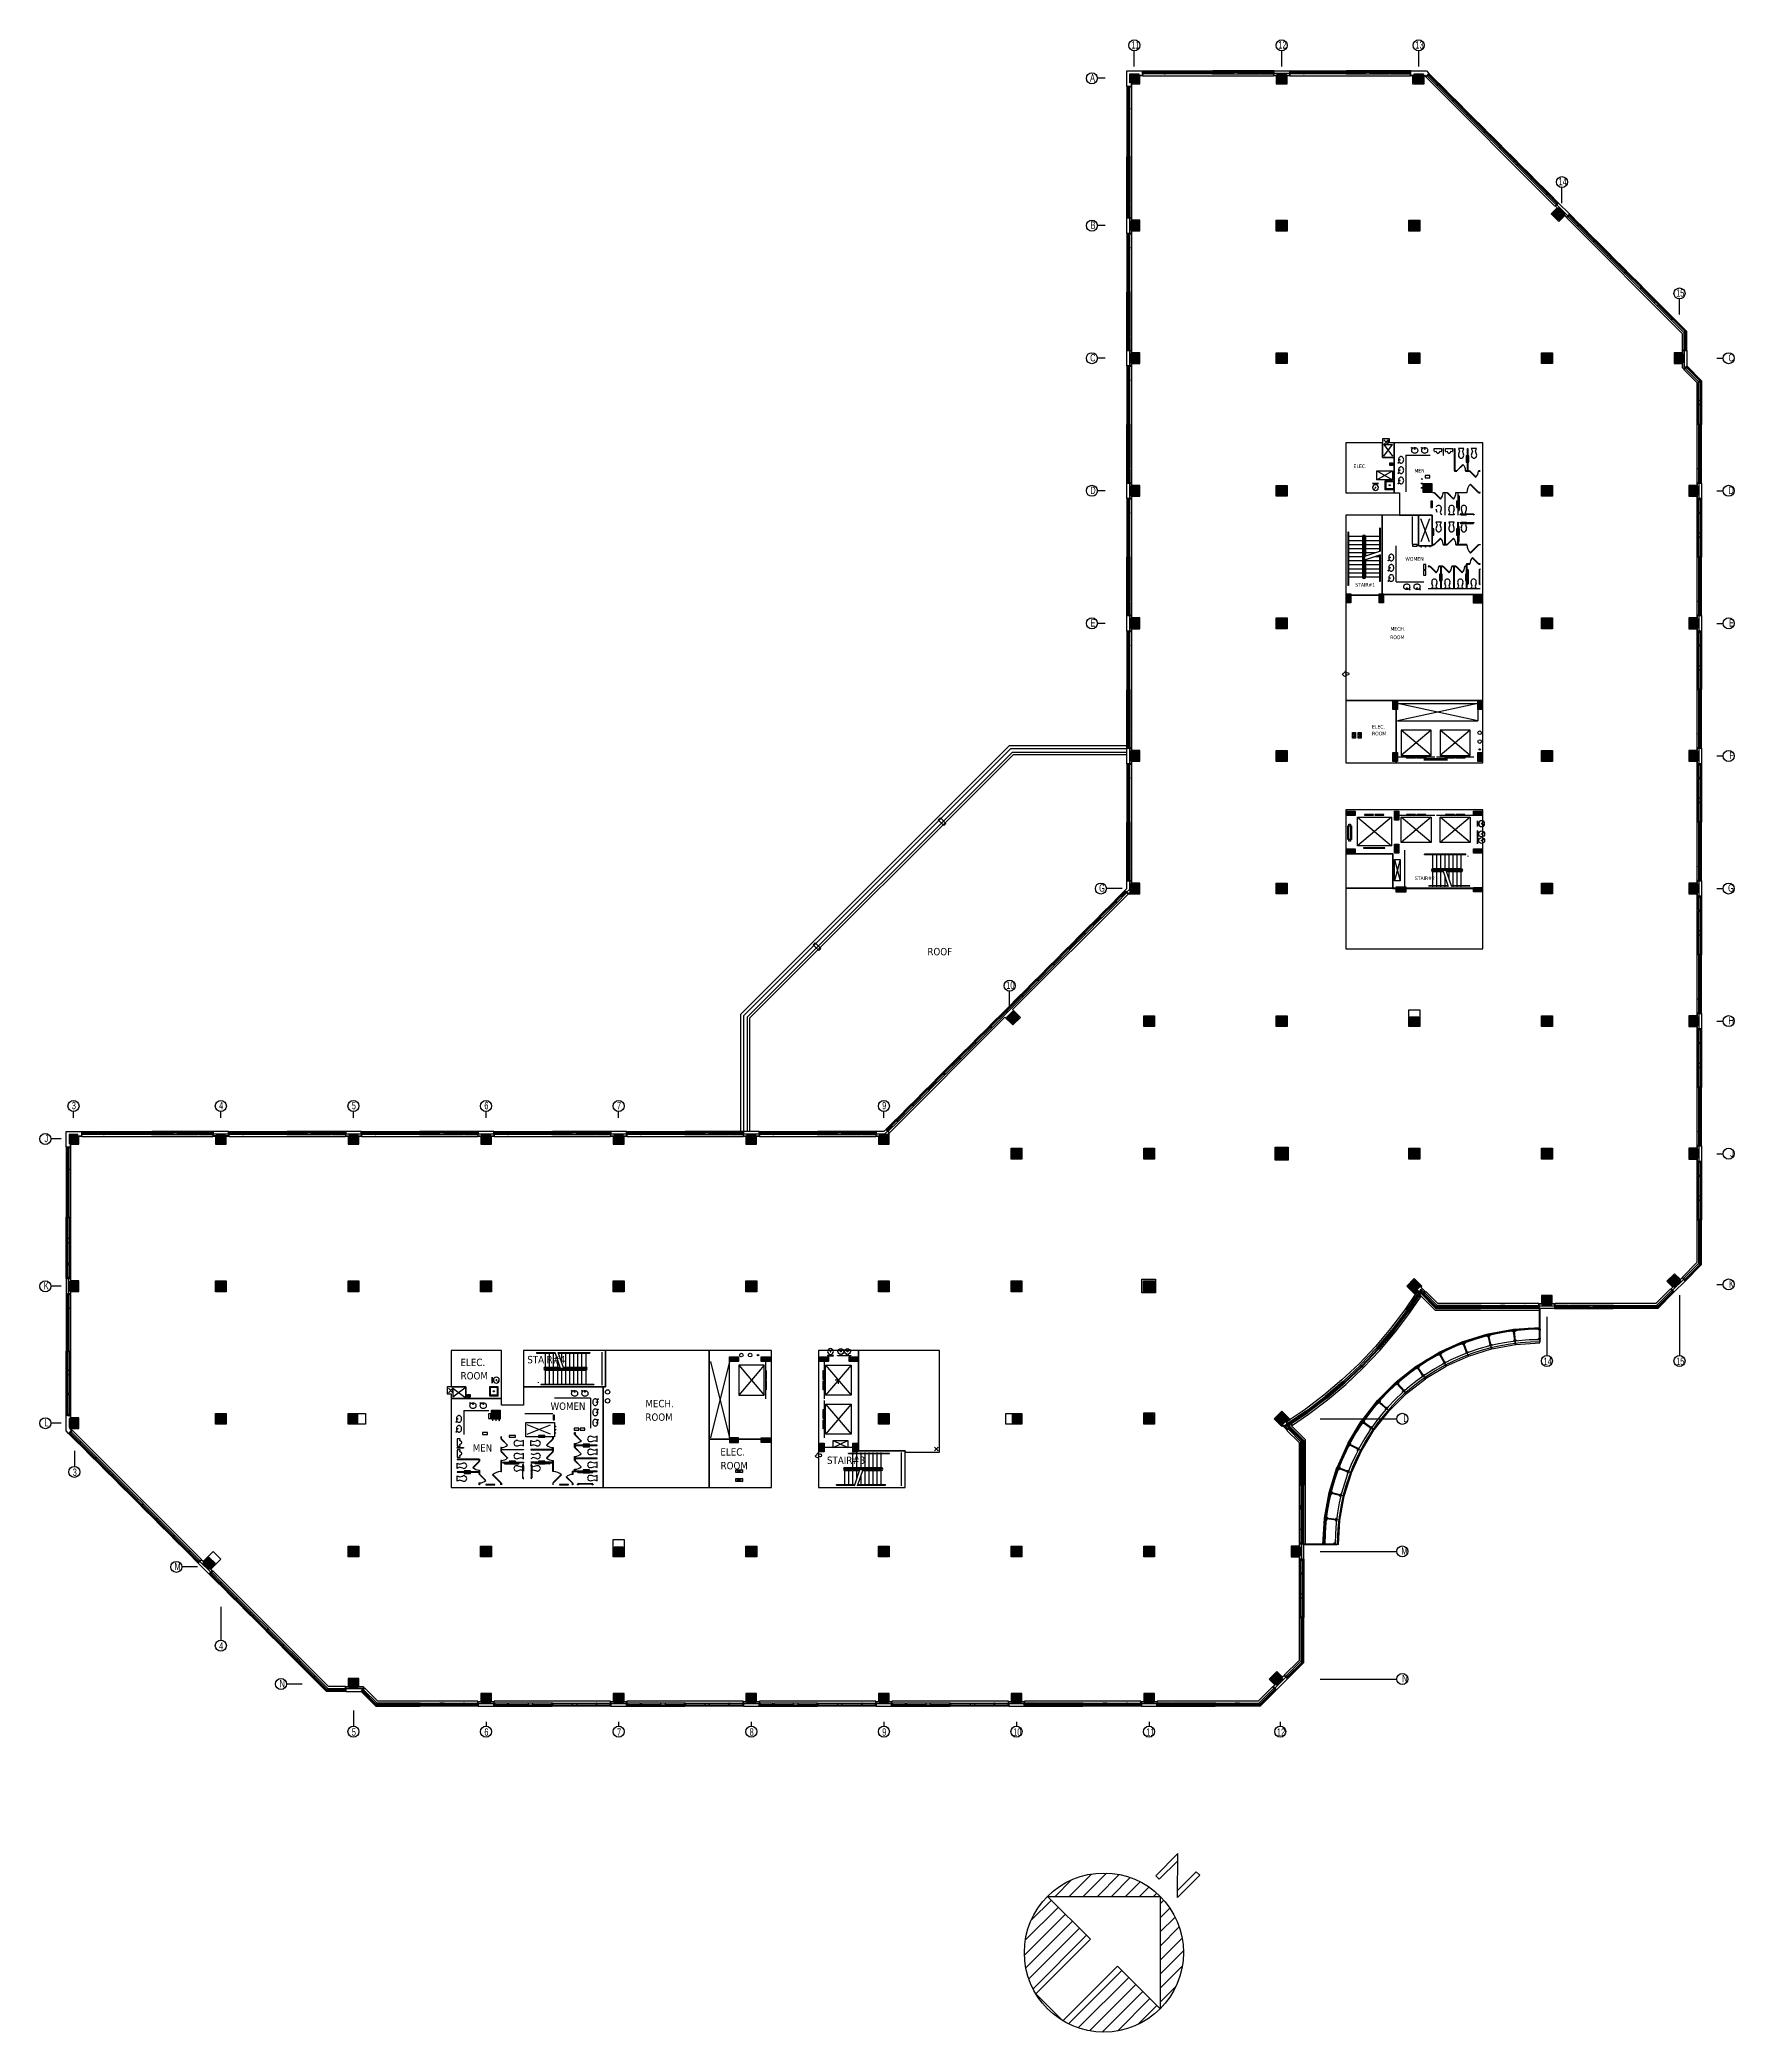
# Model space of a CAD drawing. Header units: inches. Extents: x -71 to 4528, y -885 to 4524.
import ezdxf

# ---------------------------------------------------------------- set-up
doc = ezdxf.new("R2010")
doc.units = ezdxf.units.IN
doc.header["$LTSCALE"] = 96
doc.header["$MEASUREMENT"] = 0
for name, color, linetype in [('A-Anno-Bldg', 7, 'Continuous'), ('A-Anno-Flor', 7, 'Continuous'), ('A-Bldg-Patt', 5, 'Continuous'), ('A-Cols-Bldg', 235, 'Continuous'), ('A-Flor-Case-Exst', 235, 'Continuous'), ('A-Flor-Eqpm', 94, 'Continuous'), ('A-Flor-Evtr', 144, 'Continuous'), ('A-Flor-Pfix-Exst', 43, 'Continuous'), ('A-Flor-Strs-Exst', 53, 'Continuous'), ('A-Glaz-Exst', 53, 'Continuous'), ('A-Wall-Bldg', 235, 'Continuous'), ('A-Wall-Exst', 3, 'Continuous'), ('Background', 7, 'Continuous')]:
    doc.layers.add(name, color=color, linetype=linetype)
doc.layers.add('Viewport', color=14, linetype='Continuous', plot=False)
doc.styles.add('Propidex', font='tahoma.ttf', dxfattribs={"height": 12})
doc.styles.add('XFINE_1-8', font='ARIALN.TTF', dxfattribs={"width": 0.8, "height": 10})

msp = doc.modelspace()

# ---------------------------------------------------------------- texts
at = {"layer": 'A-Anno-Bldg', "style": 'Propidex'}
for s, p in [('ROOF', (2338.2, 2038.7)), ('ELEC.', (1070.5, 923.4)), ('STAIR#4', (1251.9, 930.9)), ('ROOM', (1071, 887)), ('WOMEN', (1315.1, 804.4)), ('MECH.', (1572.5, 811.4)), ('ROOM', (1572.7, 774.7)), ('MEN', (1103.7, 691.2)), ('ELEC.', (1776.3, 680.1)), ('ROOM', (1776.8, 643)), ('STAIR#3', (2065.5, 657.6))]:
    msp.add_text(s, height=20, dxfattribs=at).set_placement(p)
at = {"layer": 'A-Anno-Bldg', "char_height": 20, "style": 'XFINE_1-8'}
for s, insert, attachment_point in [('\\pi7.8647;11', (2884.3, 4520.7), 1), ('\\pi6.6532;12', (3284.4, 4520.7), 1), ('\\pi6.6041;13', (3656.4, 4520.7), 1), ('\\pi9.2453;A', (2770.5, 4431.3), 1), ('\\pi6.6205;14', (4045.2, 4149.5), 1), ('\\pi10.424;B', (2770.5, 4031.3), 1), ('\\pi6.5495;15', (4364.4, 3847.1), 1), ('\\pi9.5782;C', (2770.5, 3671.3), 1), ('C', (4527.5, 3671.3), 3), ('\\pi9.9547;D', (2770.5, 3311.3), 1), ('D', (4527.5, 3311.3), 3), ('\\pi10.484;E', (2770.5, 2951.3), 1), ('E', (4527.5, 2951.3), 3), ('F', (4527.5, 2591.3), 3), ('\\pi9.3108;G', (2795, 2231.3), 1), ('G', (4527.5, 2231.3), 3), ('\\pi6.6205;10', (2545.7, 1967.4), 1), ('H', (4527.5, 1871.3), 3), ('\\pi11.084;3', (4.4, 1640.7), 1), ('\\pi10.839;4', (404.4, 1640.7), 1), ('\\pi11.03;5', (764.4, 1640.7), 1), ('\\pi11.046;6', (1124.4, 1640.7), 1), ('\\pi11.139;7', (1484.4, 1640.7), 1), ('\\pi11.062;9', (2204.4, 1640.7), 1), ('\\pi11.772;J', (-70.5, 1551.3), 1), ('J', (4527.5, 1511.3), 3), ('\\pi9.9547;K', (-70.5, 1151.3), 1), ('K', (4527.5, 1156.3), 3), ('\\pi6.6205;14', (4004.4, 925.9), 7), ('\\pi6.5495;15', (4364.4, 925.9), 7), ('\\pi11.281;L', (-70.5, 779.3), 1), ('L', (3641.6, 791.3), 3), ('\\pi11.084;3', (6.8, 624.7), 7), ('\\pi9.1143;M', (285.1, 389.4), 1), ('M', (3641.6, 431.3), 3), ('\\pi10.839;4', (404.4, 153), 7), ('\\pi10.211;N', (569, 71.3), 1), ('N', (3641.6, 84.8), 3), ('\\pi11.03;5', (764.4, -80.7), 7), ('\\pi11.046;6', (1124.4, -80.7), 7), ('\\pi11.139;7', (1484.4, -80.7), 7), ('\\pi11.062;8', (1844.4, -80.7), 7), ('\\pi11.062;9', (2204.4, -80.7), 7), ('\\pi6.6205;10', (2564.4, -80.7), 7), ('\\pi7.8647;11', (2924.4, -80.7), 7), ('\\pi6.6532;12', (3280.5, -80.7), 7)]:
    msp.add_mtext_dynamic_manual_height_columns(s, width=30.758, gutter_width=50, heights=[0], dxfattribs=dict(at, insert=insert, attachment_point=attachment_point))
at = {"layer": 'A-Anno-Flor', "style": 'Propidex'}
for s, p in [('ELEC.', (3495.1, 3361.5)), ('MEN', (3660.3, 3349.4)), ('WOMEN', (3635.7, 3109.9)), ('STAIR#1', (3499.7, 3039.7)), ('MECH.', (3595.1, 2920.1)), ('ROOM', (3594.5, 2897.1)), ('ELEC.', (3545.2, 2654.2)), ('ROOM', (3545.2, 2635.8)), ('STAIR#2', (3661.5, 2243))]:
    msp.add_text(s, height=10, dxfattribs=at).set_placement(p)

# ---------------------------------------------------------------- blocks, each defined once
blk = doc.blocks.new('EWC2')
blk.add_lwpolyline([(0, -8), (0, 8), (0.4, 8), (0.4, -8)], close=True)
for points in [[(0.4, -2.3), (0.4, 2.3), (3.7, 2.3)], [(3.7, -2.3), (0.4, -2.3)]]:
    blk.add_lwpolyline(points)
blk.add_lwpolyline([(16.6, 4.7), (17, 3.2, -0.477483), (16.8, 3), (15.4, 3, -0.477483), (15.3, 3.2), (15.6, 4.7)], format="xyb")
for radius in [8, 1, 0.75]:
    blk.add_circle((11.4, 0), radius)
blk.add_arc((16.1, 4.7), 0.5, 0, 360)
blk = doc.blocks.new('EWC-3')
blk.add_lwpolyline([(0, -18), (0, 18), (0.4, 18), (0.4, -18)], close=True)
for points in [[(0.4, 6.7), (0.4, 11.3), (3.7, 11.3)], [(3.7, 6.7), (0.4, 6.7)], [(0.4, -11.3), (0.4, -6.7), (3.7, -6.7)], [(3.7, -11.3), (0.4, -11.3)]]:
    blk.add_lwpolyline(points)
for points in [[(16.6, 13.7), (17, 12.2, -0.477483), (16.8, 12), (15.4, 12, -0.477483), (15.3, 12.2), (15.6, 13.7)], [(16.6, -4.3), (17, -5.8, -0.477483), (16.8, -6), (15.4, -6, -0.477483), (15.3, -5.8), (15.6, -4.3)]]:
    blk.add_lwpolyline(points, format="xyb")
for centre, radius in [((11.4, 9), 8), ((11.4, 9), 1), ((11.4, 9), 0.75), ((11.4, -9), 8), ((11.4, -9), 1), ((11.4, -9), 0.75)]:
    blk.add_circle(centre, radius)
for centre in [(16.1, 13.7), (16.1, -4.3)]:
    blk.add_arc(centre, 0.5, 0, 360)

# ---------------------------------------------------------------- hatches: boundary and pattern name
at = {"layer": 'A-Bldg-Patt'}
for points in [[(2887.8, 4432), (2911.8, 4432), (2911.8, 4408), (2887.8, 4408)], [(3288, 4432), (3312, 4432), (3312, 4408), (3288, 4408)], [(3659.9, 4432), (3683.9, 4432), (3683.9, 4408), (3659.9, 4408)], [(4069.3, 4052.3), (4052.3, 4069.3), (4035.3, 4052.3), (4052.3, 4035.3)], [(2888, 4032), (2912, 4032), (2912, 4008), (2888, 4008)], [(3288, 4032), (3312, 4032), (3312, 4008), (3288, 4008)], [(3648, 4032), (3672, 4032), (3672, 4008), (3648, 4008)], [(2912, 3672), (2888, 3672), (2888, 3648), (2912, 3648)], [(3288, 3672), (3312, 3672), (3312, 3648), (3288, 3648)], [(3648, 3672), (3672, 3672), (3672, 3648), (3648, 3648)], [(4008, 3672), (4032, 3672), (4032, 3648), (4008, 3648)], [(4368, 3672), (4392, 3672), (4392, 3648), (4368, 3648)], [(2912, 3312), (2888, 3312), (2888, 3288), (2912, 3288)], [(3288, 3312), (3312, 3312), (3312, 3288), (3288, 3288)], [(3683.8, 3319.5), (3707.8, 3319.5), (3707.8, 3295.5), (3683.8, 3295.5)], [(4008, 3312), (4032, 3312), (4032, 3288), (4008, 3288)], [(4408, 3312), (4432, 3312), (4432, 3288), (4408, 3288)], [(3475.5, 3020), (3487.5, 3020), (3487.5, 2996), (3475.5, 2996)], [(3564.5, 3020), (3576.5, 3020), (3576.5, 2996), (3564.5, 2996)], [(3820.5, 3018.5), (3844.5, 3018.5), (3844.5, 2994.5), (3820.5, 2994.5)], [(2912, 2952), (2888, 2952), (2888, 2928), (2912, 2928)], [(3288, 2952), (3312, 2952), (3312, 2928), (3288, 2928)], [(4008, 2952), (4032, 2952), (4032, 2928), (4008, 2928)], [(4408, 2952), (4432, 2952), (4432, 2928), (4408, 2928)], [(3602, 2730.5), (3614, 2730.5), (3614, 2706.5), (3602, 2706.5)], [(3832.5, 2730.5), (3844.5, 2730.5), (3844.5, 2706.5), (3832.5, 2706.5)], [(2912, 2592), (2888, 2592), (2888, 2568), (2912, 2568)], [(3288, 2592), (3312, 2592), (3312, 2568), (3288, 2568)], [(3602, 2589), (3614, 2589), (3614, 2565), (3602, 2565)], [(3832.5, 2589), (3844.5, 2589), (3844.5, 2565), (3832.5, 2565)], [(4008, 2592), (4032, 2592), (4032, 2568), (4008, 2568)], [(4408, 2592), (4432, 2592), (4432, 2568), (4408, 2568)], [(3475.5, 2430), (3499.5, 2430), (3499.5, 2418), (3475.5, 2418)], [(3606, 2430), (3618, 2430), (3618, 2406), (3606, 2406)], [(3820.5, 2430), (3844.5, 2430), (3844.5, 2418), (3820.5, 2418)], [(3475.5, 2328), (3499.5, 2328), (3499.5, 2316), (3475.5, 2316)], [(3606, 2340), (3618, 2340), (3618, 2316), (3606, 2316)], [(3820.5, 2328), (3844.5, 2328), (3844.5, 2316), (3820.5, 2316)], [(2912, 2232), (2888, 2232), (2888, 2208), (2912, 2208)], [(3288, 2232), (3312, 2232), (3312, 2208), (3288, 2208)], [(3610.8, 2224.5), (3637.2, 2224.5), (3637.2, 2210), (3610.8, 2210)], [(3820.5, 2223), (3844.5, 2223), (3844.5, 2211), (3820.5, 2211)], [(4008, 2232), (4032, 2232), (4032, 2208), (4008, 2208)], [(4408, 2232), (4432, 2232), (4432, 2208), (4408, 2208)], [(2586.7, 1870.2), (2569.8, 1887.2), (2552.8, 1870.2), (2569.8, 1853.3)], [(2928, 1872), (2952, 1872), (2952, 1848), (2928, 1848)], [(3288, 1872), (3312, 1872), (3312, 1848), (3288, 1848)], [(3648, 1872), (3672, 1872), (3672, 1848), (3648, 1848)], [(4008, 1872), (4032, 1872), (4032, 1848), (4008, 1848)], [(4408, 1872), (4432, 1872), (4432, 1848), (4408, 1848)], [(32, 1552), (8, 1552), (8, 1528), (32, 1528)], [(432, 1552), (408, 1552), (408, 1528), (432, 1528)], [(792, 1552), (768, 1552), (768, 1528), (792, 1528)], [(1152, 1552), (1128, 1552), (1128, 1528), (1152, 1528)], [(1512, 1552), (1488, 1552), (1488, 1528), (1512, 1528)], [(1872, 1552), (1848, 1552), (1848, 1528), (1872, 1528)], [(2232, 1552), (2208, 1552), (2208, 1528), (2232, 1528)], [(3285, 1515), (3315, 1515), (3315, 1485), (3285, 1485)], [(2568, 1512), (2592, 1512), (2592, 1488), (2568, 1488)], [(2928, 1512), (2952, 1512), (2952, 1488), (2928, 1488)], [(3648, 1512), (3672, 1512), (3672, 1488), (3648, 1488)], [(4008, 1512), (4032, 1512), (4032, 1488), (4008, 1488)], [(4408, 1512), (4432, 1512), (4432, 1488), (4408, 1488)], [(32, 1152), (8, 1152), (8, 1128), (32, 1128)], [(408, 1152), (432, 1152), (432, 1128), (408, 1128)], [(768, 1152), (792, 1152), (792, 1128), (768, 1128)], [(1128, 1152), (1152, 1152), (1152, 1128), (1128, 1128)], [(1488, 1152), (1512, 1152), (1512, 1128), (1488, 1128)], [(1848, 1152), (1872, 1152), (1872, 1128), (1848, 1128)], [(2208, 1152), (2232, 1152), (2232, 1128), (2208, 1128)], [(2568, 1152), (2592, 1152), (2592, 1128), (2568, 1128)], [(2925, 1155), (2955, 1155), (2955, 1125), (2925, 1125)], [(3660, 1157), (3677, 1140), (3660, 1123.1), (3643.1, 1140)], [(4366.5, 1170.5), (4383.4, 1153.5), (4366.5, 1136.5), (4349.5, 1153.5)], [(4008, 1112), (4032, 1112), (4032, 1088), (4008, 1088)], [(1801, 948), (1825, 948), (1825, 936), (1801, 936)], [(1887, 948), (1911, 948), (1911, 936), (1887, 936)], [(2046, 948), (2070, 948), (2070, 936), (2046, 936)], [(2126, 948), (2150, 948), (2150, 936), (2126, 936)], [(32, 780.1), (8, 780.1), (8, 756.1), (32, 756.1)], [(432, 792), (408, 792), (408, 768), (432, 768)], [(792, 792), (768, 792), (768, 768), (792, 768)], [(1154.5, 803.5), (1178.5, 803.5), (1178.5, 779.5), (1154.5, 779.5)], [(1512, 792), (1488, 792), (1488, 768), (1512, 768)], [(2232, 792), (2208, 792), (2208, 768), (2232, 768)], [(2592, 792), (2568, 792), (2568, 768), (2592, 768)], [(2952, 792), (2928, 792), (2928, 768), (2952, 768)], [(3300, 797), (3317, 780), (3300, 763), (3283, 780)], [(1801, 716), (1825, 716), (1825, 728), (1801, 728)], [(1887, 728), (1911, 728), (1911, 716), (1887, 716)], [(2046, 714), (2058, 714), (2058, 690), (2046, 690)], [(2136, 714), (2148, 714), (2148, 690), (2136, 690)], [(387.7, 404.7), (370.7, 387.7), (387.7, 370.7), (404.7, 387.7)], [(792, 432), (768, 432), (768, 408), (792, 408)], [(1152, 432), (1128, 432), (1128, 408), (1152, 408)], [(1512, 432), (1488, 432), (1488, 408), (1512, 408)], [(1872, 432), (1848, 432), (1848, 408), (1872, 408)], [(2232, 432), (2208, 432), (2208, 408), (2232, 408)], [(2592, 432), (2568, 432), (2568, 408), (2592, 408)], [(2928, 432), (2952, 432), (2952, 408), (2928, 408)], [(3328, 432), (3352, 432), (3352, 408), (3328, 408)], [(792, 72), (768, 72), (768, 48), (792, 48)], [(3286.5, 90.5), (3269.5, 73.5), (3286.5, 56.5), (3303.5, 73.5)], [(1152, 32), (1128, 32), (1128, 8), (1152, 8)], [(1512, 32), (1488, 32), (1488, 8), (1512, 8)], [(1872, 32), (1848, 32), (1848, 8), (1872, 8)], [(2232, 32), (2208, 32), (2208, 8), (2232, 8)], [(2568, 32), (2592, 32), (2592, 8), (2568, 8)], [(2928, 32), (2952, 32), (2952, 8), (2928, 8)]]:
    msp.add_hatch(color=256, dxfattribs=at).paths.add_polyline_path(points)

# ---------------------------------------------------------------- linework, layer by layer
at = {"layer": 'A-Anno-Bldg'}
for points in [[(2899.8, 4452), (2899.8, 4494.4)], [(3300, 4452), (3300, 4494.4)], [(3671.9, 4452), (3671.9, 4494.4)], [(2820.9, 4420), (2799.7, 4420)], [(4060.8, 4080.8), (4060.8, 4123.2)], [(2820.9, 4020), (2799.7, 4020)], [(4380, 3778.4), (4380, 3820.8)], [(2820.9, 3660), (2799.7, 3660)], [(4481.6, 3660), (4498.3, 3660)], [(2820.9, 3300), (2799.7, 3300)], [(4481.6, 3300), (4498.3, 3300)], [(2820.9, 2940), (2799.7, 2940)], [(4481.6, 2940), (4498.3, 2940)], [(4481.6, 2580), (4498.3, 2580)], [(2866.5, 2220), (2824.1, 2220)], [(4481.6, 2220), (4498.3, 2220)], [(2561.3, 1898.7), (2561.3, 1941.2)], [(4481.6, 1860), (4498.3, 1860)], [(20, 1597.8), (20, 1614.4)], [(420, 1597.8), (420, 1614.4)], [(780, 1597.8), (780, 1614.4)], [(1140, 1597.8), (1140, 1614.4)], [(1500, 1597.8), (1500, 1614.4)], [(2220, 1597.8), (2220, 1614.4)], [(-13.5, 1540), (-41.4, 1540)], [(4481.6, 1500), (4498.3, 1500)], [(-13.5, 1140), (-41.4, 1140)], [(4481.6, 1145), (4498.3, 1145)], [(4380, 1115.9), (4380, 952.2)], [(4020, 1056.6), (4020, 952.2)], [(-13.5, 768.1), (-41.4, 768.1)], [(3404.2, 780), (3612.5, 780)], [(22.3, 693.5), (22.3, 651)], [(3404.2, 420), (3612.5, 420)], [(356.6, 378.1), (314.2, 378.1)], [(420, 269.3), (420, 179.3)], [(640.6, 60), (598.1, 60)], [(3404.2, 73.5), (3612.5, 73.5)], [(780, -12), (780, -54.4)], [(1140, -43), (1140, -54.4)], [(1500, -43), (1500, -54.4)], [(1860, -43), (1860, -54.4)], [(2220, -43), (2220, -54.4)], [(2580, -43), (2580, -54.4)], [(2940, -43), (2940, -54.4)], [(3296, -43), (3296, -54.4)]]:
    msp.add_lwpolyline(points, dxfattribs=at)
for centre in [(2899.8, 4509.4), (3300, 4509.4), (3671.9, 4509.4), (2784.7, 4420), (4060.8, 4138.2), (2784.7, 4020), (4380, 3835.8), (2784.7, 3660), (4513.3, 3660), (2784.7, 3300), (4513.3, 3300), (2784.7, 2940), (4513.3, 2940), (4513.3, 2580), (2809.1, 2220), (4513.3, 2220), (2561.3, 1956.2), (4513.3, 1860), (20, 1629.4), (420, 1629.4), (780, 1629.4), (1140, 1629.4), (1500, 1629.4), (2220, 1629.4), (-56.4, 1540), (4513.3, 1500), (-56.4, 1140), (4513.3, 1145), (4020, 937.2), (4380, 937.2), (-56.4, 768.1), (3627.5, 780), (22.3, 636), (3627.5, 420), (299.2, 378.1), (420, 164.3), (583.1, 60), (3627.5, 73.5), (780, -69.4), (1140, -69.4), (1500, -69.4), (1860, -69.4), (2220, -69.4), (2580, -69.4), (2940, -69.4), (3296, -69.4)]:
    msp.add_circle(centre, 15, dxfattribs=at)
at = {"layer": 'A-Bldg-Patt'}
for p, q in [((3589, 3438), (3577, 3426)), ((3577, 3438), (3589, 3426)), ((3577, 3426), (3600.7, 3426)), ((3577, 3394), (3600.7, 3426)), ((3577, 3426), (3600.7, 3394)), ((3577, 3426), (3589, 3426)), ((3589, 3426), (3589, 3438)), ((3593.7, 3368.8), (3600.7, 3375.8)), ((3593.7, 3375.8), (3600.7, 3368.8)), ((3593.7, 3375.8), (3600.7, 3375.8)), ((3593.7, 3368.8), (3593.7, 3375.8)), ((3600.7, 3368.8), (3593.7, 3368.8)), ((3600.7, 3375.8), (3600.7, 3368.8)), ((3558.7, 3354), (3600.7, 3330)), ((3558.7, 3354), (3600.7, 3354)), ((3558.7, 3330), (3558.7, 3354)), ((3558.7, 3330), (3600.7, 3354)), ((3600.7, 3330), (3558.7, 3330)), ((3600.7, 3354), (3600.7, 3330)), ((3701, 3161), (3677.5, 3223.5)), ((3701, 3223.5), (3677.5, 3161)), ((3832.5, 2675), (3614, 2722.5)), ((3832.5, 2722.5), (3614, 2675)), ((3614, 2722.5), (3832.5, 2722.5)), ((3832.5, 2706.5), (3832.5, 2675)), ((3614, 2675), (3832.5, 2675)), ((3492, 2644), (3500, 2644)), ((3492, 2628), (3492, 2644)), ((3500, 2644), (3492, 2628)), ((3492, 2644), (3500, 2628)), ((3500, 2628), (3492, 2628)), ((3500, 2644), (3500, 2628)), ((3508, 2644), (3516, 2644)), ((3508, 2628), (3508, 2644)), ((3516, 2644), (3508, 2628)), ((3508, 2644), (3516, 2628)), ((3516, 2628), (3508, 2628)), ((3516, 2644), (3516, 2628)), ((3606.5, 2298.5), (3621.5, 2298.5)), ((3606.5, 2240.5), (3606.5, 2298.5)), ((3606.5, 2298.5), (3621.5, 2240.5)), ((3621.5, 2298.5), (3606.5, 2240.5)), ((3621.5, 2298.5), (3621.5, 2240.5)), ((3621.5, 2240.5), (3606.5, 2240.5)), ((1749, 936), (1801, 728)), ((1801, 936), (1749, 728)), ((1801, 728), (1801, 936)), ((1038, 863), (1050, 851)), ((1050, 863), (1038, 851)), ((1050, 863), (1050, 839.2)), ((1082, 863), (1050, 839.2)), ((1050, 863), (1082, 839.2)), ((1050, 851), (1050, 863)), ((1090, 846.2), (1097, 846.2)), ((1090, 839.2), (1090, 846.2)), ((1097, 846.2), (1090, 839.2)), ((1090, 846.2), (1097, 839.2)), ((1097, 839.2), (1090, 839.2)), ((1097, 846.2), (1097, 839.2)), ((1315, 738.2), (1251.5, 763.5)), ((1251.5, 738.2), (1315, 763.5)), ((2082.1, 721), (2122.1, 721)), ((2082.1, 702), (2082.1, 721)), ((2082.1, 702), (2122.1, 721)), ((2082.1, 721), (2122.1, 702)), ((2122.1, 721), (2122.1, 702)), ((2136, 702), (2058, 702)), ((2122.1, 702), (2082.1, 702)), ((2357.5, 703), (2367.5, 693)), ((2367.5, 703), (2357.5, 693)), ((1818, 642), (1836, 634)), ((1836, 642), (1818, 634)), ((1818, 642), (1836, 642)), ((1818, 634), (1818, 642)), ((1836, 634), (1818, 634)), ((1818, 618), (1836, 610)), ((1836, 618), (1818, 610)), ((1818, 618), (1836, 618)), ((1818, 610), (1818, 618)), ((1836, 610), (1818, 610)), ((1836, 642), (1836, 634)), ((1836, 618), (1836, 610))]:
    msp.add_line(p, q, dxfattribs=at)
for centre, radius in [((3837.5, 2643), 5), ((3837.5, 2619.1), 5), ((3837.5, 2597.7), 2), ((1833, 953), 5), ((1856.8, 953), 5), ((1878.3, 953), 2), ((1470, 853), 6), ((1470, 829), 6)]:
    msp.add_circle(centre, radius, dxfattribs=at)
at = {"layer": 'A-Cols-Bldg'}
for points in [[(2887.8, 4432), (2911.8, 4432), (2911.8, 4408), (2887.8, 4408)], [(3288, 4432), (3312, 4432), (3312, 4408), (3288, 4408)], [(3659.9, 4432), (3683.9, 4432), (3683.9, 4408), (3659.9, 4408)], [(4069.3, 4052.3), (4052.3, 4069.3), (4035.3, 4052.3), (4052.3, 4035.3)], [(2888, 4032), (2912, 4032), (2912, 4008), (2888, 4008)], [(3288, 4032), (3312, 4032), (3312, 4008), (3288, 4008)], [(3648, 4032), (3672, 4032), (3672, 4008), (3648, 4008)], [(2912, 3672), (2888, 3672), (2888, 3648), (2912, 3648)], [(3288, 3672), (3312, 3672), (3312, 3648), (3288, 3648)], [(3648, 3672), (3672, 3672), (3672, 3648), (3648, 3648)], [(4008, 3672), (4032, 3672), (4032, 3648), (4008, 3648)], [(4368, 3672), (4392, 3672), (4392, 3648), (4368, 3648)], [(2912, 3312), (2888, 3312), (2888, 3288), (2912, 3288)], [(3288, 3312), (3312, 3312), (3312, 3288), (3288, 3288)], [(3683.8, 3319.5), (3707.8, 3319.5), (3707.8, 3295.5), (3683.8, 3295.5)], [(4008, 3312), (4032, 3312), (4032, 3288), (4008, 3288)], [(4408, 3312), (4432, 3312), (4432, 3288), (4408, 3288)], [(3475.5, 3020), (3487.5, 3020), (3487.5, 2996), (3475.5, 2996)], [(3564.5, 3020), (3576.5, 3020), (3576.5, 2996), (3564.5, 2996)], [(3820.5, 3018.5), (3844.5, 3018.5), (3844.5, 2994.5), (3820.5, 2994.5)], [(2912, 2952), (2888, 2952), (2888, 2928), (2912, 2928)], [(3288, 2952), (3312, 2952), (3312, 2928), (3288, 2928)], [(4008, 2952), (4032, 2952), (4032, 2928), (4008, 2928)], [(4408, 2952), (4432, 2952), (4432, 2928), (4408, 2928)], [(3602, 2730.5), (3614, 2730.5), (3614, 2706.5), (3602, 2706.5)], [(3832.5, 2730.5), (3844.5, 2730.5), (3844.5, 2706.5), (3832.5, 2706.5)], [(2912, 2592), (2888, 2592), (2888, 2568), (2912, 2568)], [(3288, 2592), (3312, 2592), (3312, 2568), (3288, 2568)], [(3602, 2589), (3614, 2589), (3614, 2565), (3602, 2565)], [(3832.5, 2589), (3844.5, 2589), (3844.5, 2565), (3832.5, 2565)], [(4008, 2592), (4032, 2592), (4032, 2568), (4008, 2568)], [(4408, 2592), (4432, 2592), (4432, 2568), (4408, 2568)], [(3475.5, 2430), (3499.5, 2430), (3499.5, 2418), (3475.5, 2418)], [(3606, 2430), (3618, 2430), (3618, 2406), (3606, 2406)], [(3820.5, 2430), (3844.5, 2430), (3844.5, 2418), (3820.5, 2418)], [(3475.5, 2328), (3499.5, 2328), (3499.5, 2316), (3475.5, 2316)], [(3606, 2340), (3618, 2340), (3618, 2316), (3606, 2316)], [(3820.5, 2328), (3844.5, 2328), (3844.5, 2316), (3820.5, 2316)], [(2912, 2232), (2888, 2232), (2888, 2208), (2912, 2208)], [(3288, 2232), (3312, 2232), (3312, 2208), (3288, 2208)], [(3610.8, 2224.5), (3637.2, 2224.5), (3637.2, 2210), (3610.8, 2210)], [(3820.5, 2223), (3844.5, 2223), (3844.5, 2211), (3820.5, 2211)], [(4008, 2232), (4032, 2232), (4032, 2208), (4008, 2208)], [(4408, 2232), (4432, 2232), (4432, 2208), (4408, 2208)], [(2586.7, 1870.2), (2569.8, 1887.2), (2552.8, 1870.2), (2569.8, 1853.3)], [(2928, 1872), (2952, 1872), (2952, 1848), (2928, 1848)], [(3288, 1872), (3312, 1872), (3312, 1848), (3288, 1848)], [(3648, 1872), (3672, 1872), (3672, 1848), (3648, 1848)], [(4008, 1872), (4032, 1872), (4032, 1848), (4008, 1848)], [(4408, 1872), (4432, 1872), (4432, 1848), (4408, 1848)], [(32, 1552), (8, 1552), (8, 1528), (32, 1528)], [(432, 1552), (408, 1552), (408, 1528), (432, 1528)], [(792, 1552), (768, 1552), (768, 1528), (792, 1528)], [(1152, 1552), (1128, 1552), (1128, 1528), (1152, 1528)], [(1512, 1552), (1488, 1552), (1488, 1528), (1512, 1528)], [(1872, 1552), (1848, 1552), (1848, 1528), (1872, 1528)], [(2232, 1552), (2208, 1552), (2208, 1528), (2232, 1528)], [(3285, 1515), (3315, 1515), (3315, 1485), (3285, 1485)], [(2568, 1512), (2592, 1512), (2592, 1488), (2568, 1488)], [(2928, 1512), (2952, 1512), (2952, 1488), (2928, 1488)], [(3648, 1512), (3672, 1512), (3672, 1488), (3648, 1488)], [(4008, 1512), (4032, 1512), (4032, 1488), (4008, 1488)], [(4408, 1512), (4432, 1512), (4432, 1488), (4408, 1488)], [(32, 1152), (8, 1152), (8, 1128), (32, 1128)], [(408, 1152), (432, 1152), (432, 1128), (408, 1128)], [(768, 1152), (792, 1152), (792, 1128), (768, 1128)], [(1128, 1152), (1152, 1152), (1152, 1128), (1128, 1128)], [(1488, 1152), (1512, 1152), (1512, 1128), (1488, 1128)], [(1848, 1152), (1872, 1152), (1872, 1128), (1848, 1128)], [(2208, 1152), (2232, 1152), (2232, 1128), (2208, 1128)], [(2568, 1152), (2592, 1152), (2592, 1128), (2568, 1128)], [(2925, 1155), (2955, 1155), (2955, 1125), (2925, 1125)], [(3660, 1157), (3677, 1140), (3660, 1123.1), (3643.1, 1140)], [(4366.5, 1170.5), (4383.4, 1153.5), (4366.5, 1136.5), (4349.5, 1153.5)], [(4008, 1112), (4032, 1112), (4032, 1088), (4008, 1088)], [(1801, 948), (1825, 948), (1825, 936), (1801, 936)], [(1887, 948), (1911, 948), (1911, 936), (1887, 936)], [(2046, 948), (2070, 948), (2070, 936), (2046, 936)], [(2126, 948), (2150, 948), (2150, 936), (2126, 936)], [(32, 780.1), (8, 780.1), (8, 756.1), (32, 756.1)], [(432, 792), (408, 792), (408, 768), (432, 768)], [(792, 792), (768, 792), (768, 768), (792, 768)], [(1154.5, 803.5), (1178.5, 803.5), (1178.5, 779.5), (1154.5, 779.5)], [(1512, 792), (1488, 792), (1488, 768), (1512, 768)], [(2232, 792), (2208, 792), (2208, 768), (2232, 768)], [(2592, 792), (2568, 792), (2568, 768), (2592, 768)], [(2952, 792), (2928, 792), (2928, 768), (2952, 768)], [(3300, 797), (3317, 780), (3300, 763), (3283, 780)], [(1801, 716), (1825, 716), (1825, 728), (1801, 728)], [(1887, 728), (1911, 728), (1911, 716), (1887, 716)], [(2046, 714), (2058, 714), (2058, 690), (2046, 690)], [(2136, 714), (2148, 714), (2148, 690), (2136, 690)], [(387.7, 404.7), (370.7, 387.7), (387.7, 370.7), (404.7, 387.7)], [(792, 432), (768, 432), (768, 408), (792, 408)], [(1152, 432), (1128, 432), (1128, 408), (1152, 408)], [(1512, 432), (1488, 432), (1488, 408), (1512, 408)], [(1872, 432), (1848, 432), (1848, 408), (1872, 408)], [(2232, 432), (2208, 432), (2208, 408), (2232, 408)], [(2592, 432), (2568, 432), (2568, 408), (2592, 408)], [(2928, 432), (2952, 432), (2952, 408), (2928, 408)], [(3328, 432), (3352, 432), (3352, 408), (3328, 408)], [(792, 72), (768, 72), (768, 48), (792, 48)], [(3286.5, 90.5), (3269.5, 73.5), (3286.5, 56.5), (3303.5, 73.5)], [(1152, 32), (1128, 32), (1128, 8), (1152, 8)], [(1512, 32), (1488, 32), (1488, 8), (1512, 8)], [(1872, 32), (1848, 32), (1848, 8), (1872, 8)], [(2232, 32), (2208, 32), (2208, 8), (2232, 8)], [(2568, 32), (2592, 32), (2592, 8), (2568, 8)], [(2928, 32), (2952, 32), (2952, 8), (2928, 8)]]:
    msp.add_lwpolyline(points, close=True, dxfattribs=at)
at = {"layer": 'A-Flor-Case-Exst'}
for p, q in [((3637.2, 3396.5), (3637.2, 3297.5)), ((3637.2, 3396.5), (3703, 3396.5)), ((3655, 3155), (3655, 3230.5)), ((3610.5, 3052.5), (3610.5, 3150.5)), ((3610.5, 3052.5), (3685.5, 3052.5)), ((1423.5, 836), (1325.5, 836)), ((1423.5, 836), (1423.5, 754.5)), ((1079.5, 802.8), (1147.5, 802.8)), ((1079.5, 802.8), (1079.5, 737.8)), ((1321, 794), (1245.5, 794))]:
    msp.add_line(p, q, dxfattribs=at)
at = {"layer": 'A-Flor-Eqpm'}
for p, q in [((3473.5, 2809.5), (3464.6, 2800.7)), ((3473.5, 2809.5), (3473.5, 2811)), ((3473.5, 2811), (3474, 2811)), ((3473.5, 2808), (3473.5, 2809.5)), ((3473.5, 2809.5), (3474, 2809.5)), ((3474, 2809.5), (3473.5, 2809.5)), ((3474, 2808), (3473.5, 2808)), ((3474, 2798), (3473.5, 2798)), ((3473.5, 2798), (3473.5, 2796.5)), ((3473.5, 2796.5), (3474, 2796.5)), ((3474, 2796.5), (3473.5, 2796.5)), ((3473.5, 2796.5), (3473.5, 2795)), ((3473.5, 2795), (3474, 2795)), ((3474, 2811), (3474, 2809.5)), ((3474, 2809.5), (3474, 2808)), ((3474, 2808), (3474, 2798)), ((3474, 2796.5), (3474, 2798)), ((3474, 2795), (3474, 2796.5)), ((2042, 687.5), (2033.1, 678.7)), ((2042, 687.5), (2042, 689)), ((2042, 689), (2042.5, 689)), ((2042, 686), (2042, 687.5)), ((2042, 687.5), (2042.5, 687.5)), ((2042.5, 687.5), (2042, 687.5)), ((2042.5, 686), (2042, 686)), ((2042.5, 676), (2042, 676)), ((2042, 676), (2042, 674.5)), ((2042, 674.5), (2042.5, 674.5)), ((2042.5, 674.5), (2042, 674.5)), ((2042, 674.5), (2042, 673)), ((2042, 673), (2042.5, 673)), ((2042.5, 689), (2042.5, 687.5)), ((2042.5, 687.5), (2042.5, 686)), ((2042.5, 686), (2042.5, 676)), ((2042.5, 674.5), (2042.5, 676)), ((2042.5, 673), (2042.5, 674.5))]:
    msp.add_line(p, q, dxfattribs=at)
for centre in [(3478.2, 2803), (2046.7, 681)]:
    msp.add_circle(centre, 4, dxfattribs=at)
for centre in [(3473.5, 2808), (2042, 686)]:
    msp.add_arc(centre, 11.4, 219.633, 270.183, dxfattribs=at)
at = {"layer": 'A-Flor-Evtr'}
for p, q in [((3705.9, 2580.8), (3624, 2649.8)), ((3705.9, 2649.8), (3624, 2580.8)), ((3705.9, 2649.8), (3624, 2649.8)), ((3624, 2649.8), (3624, 2580.8)), ((3705.9, 2580.8), (3705.9, 2649.8)), ((3811.9, 2649.8), (3730.1, 2649.8)), ((3730.1, 2649.8), (3730.1, 2580.8)), ((3811.9, 2580.8), (3730.1, 2649.8)), ((3811.9, 2649.8), (3730.1, 2580.8)), ((3811.9, 2580.8), (3811.9, 2649.8)), ((3716, 2577), (3614, 2577)), ((3624, 2580.8), (3705.9, 2580.8)), ((3639, 2574.2), (3639, 2575.8)), ((3639, 2575.8), (3663, 2575.8)), ((3639, 2574.2), (3639, 2575.8)), ((3639, 2575.8), (3663, 2575.8)), ((3639, 2574.2), (3639, 2575.8)), ((3639, 2575.8), (3663, 2575.8)), ((3663, 2574.2), (3639, 2574.2)), ((3663, 2574.2), (3639, 2574.2)), ((3663, 2574.2), (3639, 2574.2)), ((3663, 2575.8), (3663, 2574.2)), ((3663, 2575.8), (3663, 2574.2)), ((3663, 2575.8), (3663, 2574.2)), ((3667, 2574.2), (3667, 2575.8)), ((3667, 2575.8), (3691, 2575.8)), ((3667, 2574.2), (3667, 2575.8)), ((3667, 2575.8), (3691, 2575.8)), ((3667, 2574.2), (3667, 2575.8)), ((3667, 2575.8), (3691, 2575.8)), ((3691, 2574.2), (3667, 2574.2)), ((3691, 2574.2), (3667, 2574.2)), ((3691, 2574.2), (3667, 2574.2)), ((3686, 2573), (3750, 2573)), ((3686, 2569.5), (3750, 2569.5)), ((3691, 2575.8), (3691, 2574.2)), ((3691, 2575.8), (3691, 2574.2)), ((3691, 2575.8), (3691, 2574.2)), ((3822, 2577), (3720, 2577)), ((3730.1, 2580.8), (3811.9, 2580.8)), ((3745, 2574.2), (3745, 2575.8)), ((3745, 2575.8), (3769, 2575.8)), ((3745, 2574.2), (3745, 2575.8)), ((3745, 2575.8), (3769, 2575.8)), ((3745, 2574.2), (3745, 2575.8)), ((3745, 2575.8), (3769, 2575.8)), ((3769, 2574.2), (3745, 2574.2)), ((3769, 2574.2), (3745, 2574.2)), ((3769, 2574.2), (3745, 2574.2)), ((3769, 2575.8), (3769, 2574.2)), ((3769, 2575.8), (3769, 2574.2)), ((3769, 2575.8), (3769, 2574.2)), ((3773, 2574.2), (3773, 2575.8)), ((3773, 2575.8), (3797, 2575.8)), ((3773, 2574.2), (3773, 2575.8)), ((3773, 2575.8), (3797, 2575.8)), ((3773, 2574.2), (3773, 2575.8)), ((3773, 2575.8), (3797, 2575.8)), ((3797, 2574.2), (3773, 2574.2)), ((3797, 2574.2), (3773, 2574.2)), ((3797, 2574.2), (3773, 2574.2)), ((3797, 2575.8), (3797, 2574.2)), ((3797, 2575.8), (3797, 2574.2)), ((3797, 2575.8), (3797, 2574.2)), ((3479.7, 2390.4), (3489.7, 2390.4)), ((3479.7, 2353.2), (3479.7, 2390.4)), ((3482.2, 2395), (3487.2, 2395)), ((3482.2, 2348.5), (3482.2, 2395)), ((3487.2, 2395), (3487.2, 2348.5)), ((3489.7, 2390.4), (3489.7, 2353.2)), ((3506, 2414.2), (3597.9, 2414.2)), ((3506, 2335.8), (3506, 2414.2)), ((3506, 2414.2), (3597.9, 2335.8)), ((3597.9, 2414.2), (3506, 2335.8)), ((3525, 2420.8), (3525, 2419.2)), ((3549, 2420.8), (3525, 2420.8)), ((3525, 2419.2), (3549, 2419.2)), ((3549, 2419.2), (3549, 2420.8)), ((3553, 2420.8), (3553, 2419.2)), ((3577, 2420.8), (3553, 2420.8)), ((3553, 2419.2), (3577, 2419.2)), ((3577, 2419.2), (3577, 2420.8)), ((3597.9, 2414.2), (3597.9, 2335.8)), ((3716, 2418), (3618, 2418)), ((3705.9, 2414.2), (3624, 2345.2)), ((3705.9, 2345.2), (3624, 2414.2)), ((3624, 2345.2), (3624, 2414.2)), ((3624, 2414.2), (3705.9, 2414.2)), ((3639, 2420.8), (3639, 2419.2)), ((3663, 2420.8), (3639, 2420.8)), ((3639, 2420.8), (3639, 2419.2)), ((3663, 2420.8), (3639, 2420.8)), ((3639, 2420.8), (3639, 2419.2)), ((3663, 2420.8), (3639, 2420.8)), ((3639, 2419.2), (3663, 2419.2)), ((3639, 2419.2), (3663, 2419.2)), ((3639, 2419.2), (3663, 2419.2)), ((3663, 2419.2), (3663, 2420.8)), ((3663, 2419.2), (3663, 2420.8)), ((3663, 2419.2), (3663, 2420.8)), ((3667, 2420.8), (3667, 2419.2)), ((3691, 2420.8), (3667, 2420.8)), ((3667, 2420.8), (3667, 2419.2)), ((3691, 2420.8), (3667, 2420.8)), ((3667, 2420.8), (3667, 2419.2)), ((3691, 2420.8), (3667, 2420.8)), ((3667, 2419.2), (3691, 2419.2)), ((3667, 2419.2), (3691, 2419.2)), ((3667, 2419.2), (3691, 2419.2)), ((3691, 2419.2), (3691, 2420.8)), ((3691, 2419.2), (3691, 2420.8)), ((3691, 2419.2), (3691, 2420.8)), ((3705.9, 2414.2), (3705.9, 2345.2)), ((3821.5, 2418), (3720, 2418)), ((3811.9, 2414.2), (3730.1, 2345.2)), ((3730.1, 2345.2), (3730.1, 2414.2)), ((3730.1, 2414.2), (3811.9, 2414.2)), ((3811.9, 2345.2), (3730.1, 2414.2)), ((3745, 2420.8), (3745, 2419.2)), ((3769, 2420.8), (3745, 2420.8)), ((3745, 2420.8), (3745, 2419.2)), ((3769, 2420.8), (3745, 2420.8)), ((3745, 2420.8), (3745, 2419.2)), ((3769, 2420.8), (3745, 2420.8)), ((3745, 2419.2), (3769, 2419.2)), ((3745, 2419.2), (3769, 2419.2)), ((3745, 2419.2), (3769, 2419.2)), ((3769, 2419.2), (3769, 2420.8)), ((3769, 2419.2), (3769, 2420.8)), ((3769, 2419.2), (3769, 2420.8)), ((3773, 2420.8), (3773, 2419.2)), ((3797, 2420.8), (3773, 2420.8)), ((3773, 2420.8), (3773, 2419.2)), ((3797, 2420.8), (3773, 2420.8)), ((3773, 2420.8), (3773, 2419.2)), ((3797, 2420.8), (3773, 2420.8)), ((3773, 2419.2), (3797, 2419.2)), ((3773, 2419.2), (3797, 2419.2)), ((3773, 2419.2), (3797, 2419.2)), ((3797, 2419.2), (3797, 2420.8)), ((3797, 2419.2), (3797, 2420.8)), ((3797, 2419.2), (3797, 2420.8)), ((3811.9, 2414.2), (3811.9, 2345.2)), ((3489.7, 2353.2), (3479.7, 2353.2)), ((3487.2, 2348.5), (3482.2, 2348.5)), ((3597.9, 2335.8), (3506, 2335.8)), ((3551, 2330.8), (3522, 2330.8)), ((3522, 2330.8), (3522, 2329.2)), ((3522, 2329.2), (3551, 2329.2)), ((3551, 2329.2), (3551, 2330.8)), ((3580, 2330.8), (3552.1, 2330.8)), ((3552.1, 2330.8), (3552.1, 2329.2)), ((3552.1, 2329.2), (3580, 2329.2)), ((3580, 2329.2), (3580, 2330.8)), ((3705.9, 2345.2), (3624, 2345.2)), ((3811.9, 2345.2), (3730.1, 2345.2)), ((1895.2, 925.9), (1826.2, 925.9)), ((1826.2, 925.9), (1826.2, 844.1)), ((1895.2, 925.9), (1826.2, 844.1)), ((1826.2, 925.9), (1895.2, 844.1)), ((1895.2, 844.1), (1895.2, 925.9)), ((1899, 936), (1899, 834)), ((2058, 936), (2058, 834)), ((2130.8, 925.9), (2061.7, 844.1)), ((2061.7, 925.9), (2130.8, 844.1)), ((2061.7, 925.9), (2130.8, 925.9)), ((2061.7, 844.1), (2061.7, 925.9)), ((2130.8, 925.9), (2130.8, 844.1)), ((1900.2, 911), (1900.2, 887)), ((1900.2, 887), (1901.7, 887)), ((1901.7, 883), (1900.2, 883)), ((1900.2, 883), (1900.2, 859)), ((1901.7, 887), (1901.7, 911)), ((1901.7, 859), (1901.7, 883)), ((2055.2, 911), (2056.7, 911)), ((2055.2, 887), (2055.2, 911)), ((2056.7, 887), (2055.2, 887)), ((2055.2, 883), (2056.7, 883)), ((2055.2, 859), (2055.2, 883)), ((2056.7, 911), (2056.7, 887)), ((2056.7, 883), (2056.7, 859)), ((2096.3, 885), (2088.2, 885)), ((2096.3, 885), (2096.3, 874.9)), ((1826.2, 844.1), (1895.2, 844.1)), ((2056.7, 859), (2055.2, 859)), ((2058, 830), (2058, 728)), ((2130.8, 844.1), (2061.7, 844.1)), ((2061.7, 819.9), (2130.8, 738.1)), ((2130.8, 819.9), (2061.7, 738.1)), ((2061.7, 819.9), (2130.8, 819.9)), ((2061.7, 738.1), (2061.7, 819.9)), ((2130.8, 819.9), (2130.8, 738.1)), ((2055.2, 805), (2056.7, 805)), ((2055.2, 781), (2055.2, 805)), ((2056.7, 781), (2055.2, 781)), ((2055.2, 777), (2056.7, 777)), ((2055.2, 753), (2055.2, 777)), ((2056.7, 805), (2056.7, 781)), ((2056.7, 777), (2056.7, 753)), ((2056.7, 753), (2055.2, 753)), ((2130.8, 738.1), (2061.7, 738.1))]:
    msp.add_line(p, q, dxfattribs=at)
at = {"layer": 'A-Flor-Pfix-Exst'}
for p, q in [((3714.4, 3407.4), (3714.4, 3414.5)), ((3714.4, 3414.5), (3734.1, 3414.5)), ((3734.1, 3414.5), (3734.1, 3407.4)), ((3739.2, 3414.5), (3738.2, 3414.5)), ((3738.2, 3414.5), (3738.2, 3397)), ((3739.2, 3397), (3739.2, 3414.5)), ((3744.4, 3407.4), (3744.4, 3414.5)), ((3744.4, 3414.5), (3764.1, 3414.5)), ((3764.1, 3414.5), (3764.1, 3407.4)), ((3769.2, 3355.5), (3769.2, 3414.5)), ((3769.2, 3414.5), (3770.2, 3414.5)), ((3770.2, 3414.5), (3770.2, 3355.5)), ((3794.5, 3414.5), (3779.9, 3414.5)), ((3779.9, 3414.5), (3782.9, 3407.7)), ((3791.5, 3407.9), (3794.5, 3414.5)), ((3804.1, 3354.5), (3804.1, 3414.5)), ((3804.1, 3414.5), (3805.1, 3414.5)), ((3805.1, 3414.5), (3805.1, 3354.5)), ((3829.3, 3414.5), (3814.8, 3414.5)), ((3814.8, 3414.5), (3817.8, 3407.7)), ((3826.4, 3407.9), (3829.3, 3414.5)), ((3719.1, 3407), (3715.6, 3406.2)), ((3722.2, 3402.9), (3719.1, 3407)), ((3729.3, 3407), (3726.3, 3402.9)), ((3732.9, 3406.2), (3729.3, 3407)), ((3738.2, 3397), (3739.2, 3397)), ((3749.1, 3407), (3745.6, 3406.2)), ((3752.2, 3402.9), (3749.1, 3407)), ((3759.3, 3407), (3756.3, 3402.9)), ((3762.9, 3406.2), (3759.3, 3407)), ((3770.2, 3355.5), (3769.2, 3355.5)), ((3775.2, 3354.5), (3769.2, 3354.5)), ((3769.2, 3354.5), (3769.2, 3353.5)), ((3775.2, 3354.5), (3792.1, 3371.5)), ((3775.2, 3353.5), (3775.2, 3354.5)), ((3775.9, 3353.8), (3775.2, 3354.5)), ((3792.9, 3370.8), (3775.9, 3353.8)), ((3782.9, 3407.7), (3780.3, 3399.5)), ((3794, 3399.5), (3791.5, 3407.9)), ((3792.1, 3371.5), (3792.9, 3370.8)), ((3810.1, 3354.5), (3799.2, 3354.5)), ((3799.2, 3354.5), (3799.2, 3353.5)), ((3805.1, 3394.8), (3800.8, 3394.8)), ((3800.8, 3394.8), (3800.8, 3377.6)), ((3800.8, 3377.6), (3805.1, 3377.6)), ((3808.4, 3394.8), (3804.1, 3394.8)), ((3804.1, 3394.8), (3804.1, 3377.6)), ((3804.1, 3377.6), (3808.4, 3377.6)), ((3805.1, 3354.5), (3804.1, 3354.5)), ((3805.1, 3377.6), (3805.1, 3394.8)), ((3808.4, 3377.6), (3808.4, 3394.8)), ((3810.1, 3353.5), (3810.1, 3354.5)), ((3810.8, 3354.2), (3810.1, 3353.5)), ((3827.7, 3337.2), (3810.8, 3354.2)), ((3817.8, 3407.7), (3815.2, 3399.5)), ((3828.9, 3399.5), (3826.4, 3407.9)), ((3839, 3354.5), (3834.1, 3354.5)), ((3834.1, 3354.5), (3834.1, 3353.5)), ((3581.2, 3303), (3581.2, 3327)), ((3581.2, 3327), (3605.2, 3327)), ((3605.2, 3303), (3581.2, 3303)), ((3583.2, 3305), (3583.2, 3325)), ((3583.2, 3325), (3603.2, 3325)), ((3603.2, 3305), (3583.2, 3305)), ((3603.2, 3325), (3603.2, 3305)), ((3605.2, 3327), (3605.2, 3303)), ((3678.6, 3331.8), (3678.5, 3331.7)), ((3678.5, 3331.3), (3678.5, 3331.7)), ((3678.5, 3331.3), (3678.6, 3331.2)), ((3678.6, 3319.8), (3678.5, 3319.7)), ((3678.5, 3319.3), (3678.5, 3319.7)), ((3678.5, 3319.3), (3678.6, 3319.2)), ((3678.6, 3307.8), (3678.5, 3307.7)), ((3678.5, 3307.3), (3678.5, 3307.7)), ((3678.5, 3307.3), (3678.6, 3307.2)), ((3678.6, 3331.2), (3678.6, 3331.8)), ((3678.9, 3331.8), (3678.6, 3331.8)), ((3678.9, 3331.2), (3678.6, 3331.2)), ((3678.6, 3319.2), (3678.6, 3319.8)), ((3678.9, 3319.8), (3678.6, 3319.8)), ((3678.9, 3319.2), (3678.6, 3319.2)), ((3678.6, 3307.2), (3678.6, 3307.8)), ((3678.9, 3307.8), (3678.6, 3307.8)), ((3678.9, 3307.2), (3678.6, 3307.2)), ((3679.5, 3331.9), (3678.9, 3331.9)), ((3678.9, 3331.1), (3678.9, 3331.9)), ((3679.5, 3331.1), (3678.9, 3331.1)), ((3679.5, 3319.9), (3678.9, 3319.9)), ((3678.9, 3319.1), (3678.9, 3319.9)), ((3679.5, 3319.1), (3678.9, 3319.1)), ((3679.5, 3307.9), (3678.9, 3307.9)), ((3678.9, 3307.1), (3678.9, 3307.9)), ((3679.5, 3307.1), (3678.9, 3307.1)), ((3679.5, 3331.1), (3679.5, 3331.9)), ((3679.5, 3331.9), (3679.6, 3331.8)), ((3679.5, 3331.1), (3679.6, 3331.2)), ((3679.5, 3319.1), (3679.5, 3319.9)), ((3679.5, 3319.9), (3679.6, 3319.8)), ((3679.5, 3319.1), (3679.6, 3319.2)), ((3679.5, 3307.1), (3679.5, 3307.9)), ((3679.5, 3307.9), (3679.6, 3307.8)), ((3679.5, 3307.1), (3679.6, 3307.2)), ((3682.1, 3331.8), (3679.6, 3331.8)), ((3682.1, 3331.2), (3679.6, 3331.2)), ((3682.1, 3319.8), (3679.6, 3319.8)), ((3682.1, 3319.2), (3679.6, 3319.2)), ((3682.1, 3307.8), (3679.6, 3307.8)), ((3682.1, 3307.2), (3679.6, 3307.2)), ((3682.1, 3332.5), (3682.2, 3332.5)), ((3682.1, 3330.5), (3682.1, 3332.5)), ((3682.1, 3330.5), (3682.2, 3330.5)), ((3682.1, 3320.5), (3682.2, 3320.5)), ((3682.1, 3318.5), (3682.1, 3320.5)), ((3682.1, 3318.5), (3682.2, 3318.5)), ((3682.1, 3308.5), (3682.2, 3308.5)), ((3682.1, 3306.5), (3682.1, 3308.5)), ((3682.1, 3306.5), (3682.2, 3306.5)), ((3689.2, 3341.1), (3689.2, 3334.9)), ((3702.2, 3341.1), (3689.2, 3341.1)), ((3689.2, 3334.9), (3702.2, 3334.9)), ((3702.2, 3334.9), (3702.2, 3341.1)), ((3769.2, 3353.5), (3775.2, 3353.5)), ((3799.2, 3353.5), (3810.1, 3353.5)), ((3810.1, 3353.5), (3827, 3336.5)), ((3812.4, 3318.1), (3811.4, 3317.2)), ((3811.4, 3317.2), (3834.1, 3294.6)), ((3835, 3295.5), (3812.4, 3318.1)), ((3834.1, 3353.5), (3839, 3353.5)), ((3709.4, 3271.5), (3705.3, 3271.5)), ((3705.3, 3271.5), (3705.3, 3254.3)), ((3705.3, 3254.3), (3709.4, 3254.3)), ((3709.2, 3295.5), (3714.2, 3295.5)), ((3714.2, 3294.5), (3709.2, 3294.5)), ((3709.4, 3254.3), (3709.4, 3271.5)), ((3714.2, 3295.5), (3714.2, 3294.5)), ((3714.9, 3295.2), (3714.2, 3294.5)), ((3714.2, 3294.5), (3731.1, 3277.5)), ((3731.9, 3278.2), (3714.9, 3295.2)), ((3721.9, 3241.3), (3719.3, 3249.5)), ((3733, 3249.5), (3730.5, 3241.1)), ((3731.1, 3277.5), (3731.9, 3278.2)), ((3738.2, 3294.5), (3738.2, 3295.5)), ((3738.2, 3295.5), (3749.1, 3295.5)), ((3749.1, 3294.5), (3738.2, 3294.5)), ((3744.1, 3294.5), (3743.1, 3294.5)), ((3743.1, 3294.5), (3743.1, 3234.5)), ((3744.1, 3234.5), (3744.1, 3294.5)), ((3749.1, 3295.5), (3749.1, 3294.5)), ((3749.8, 3295.2), (3749.1, 3294.5)), ((3749.1, 3294.5), (3766, 3277.5)), ((3766.7, 3278.2), (3749.8, 3295.2)), ((3756.8, 3241.3), (3754.2, 3249.5)), ((3767.9, 3249.5), (3765.4, 3241.1)), ((3766, 3277.5), (3766.7, 3278.2)), ((3773.1, 3294.5), (3773.1, 3295.5)), ((3773.1, 3295.5), (3803, 3295.5)), ((3803, 3294.5), (3773.1, 3294.5)), ((3779, 3271.5), (3774.7, 3271.5)), ((3774.7, 3271.5), (3774.7, 3254.3)), ((3774.7, 3254.3), (3779, 3254.3)), ((3779, 3294.5), (3778, 3294.5)), ((3778, 3294.5), (3778, 3234.5)), ((3782.3, 3271.5), (3778, 3271.5)), ((3778, 3271.5), (3778, 3254.3)), ((3778, 3254.3), (3782.3, 3254.3)), ((3779, 3234.5), (3779, 3294.5)), ((3779, 3288), (3779.5, 3288)), ((3779.5, 3285), (3779, 3285)), ((3779, 3254.3), (3779, 3271.5)), ((3779, 3248), (3779.5, 3248)), ((3779.7, 3287.8), (3779.5, 3288)), ((3779.7, 3285.2), (3779.5, 3285)), ((3779.7, 3247.7), (3779.5, 3248)), ((3779.7, 3287.8), (3779.7, 3285.2)), ((3779.7, 3287.2), (3780, 3287.2)), ((3780, 3285.8), (3779.7, 3285.8)), ((3779.7, 3247.7), (3779.7, 3245.2)), ((3779.7, 3247.2), (3780, 3247.2)), ((3780.5, 3247.7), (3780.5, 3285.2)), ((3782, 3285.2), (3782, 3247.7)), ((3782.3, 3254.3), (3782.3, 3271.5)), ((3787.7, 3249.5), (3790.2, 3241.1)), ((3798.8, 3241.3), (3801.3, 3249.5)), ((3803, 3295.5), (3803, 3294.5)), ((3834.1, 3294.6), (3835, 3295.5)), ((3835, 3295.5), (3835, 3294.5)), ((3839, 3295.5), (3835, 3295.5)), ((3835, 3294.5), (3839, 3294.5)), ((3839, 3294.5), (3839, 3295.5)), ((3708.5, 3214.5), (3708.5, 3150.5)), ((3712.6, 3196.8), (3708.5, 3196.8)), ((3708.5, 3196.8), (3708.5, 3179.6)), ((3712.6, 3179.6), (3712.6, 3196.8)), ((3733.5, 3214.5), (3718.9, 3214.5)), ((3718.9, 3214.5), (3721.9, 3207.7)), ((3721.9, 3207.7), (3719.3, 3199.5)), ((3730.5, 3241.1), (3733.5, 3234.5)), ((3730.5, 3207.9), (3733.5, 3214.5)), ((3733, 3199.5), (3730.5, 3207.9)), ((3743.1, 3234.5), (3744.1, 3234.5)), ((3743.1, 3214.5), (3744.1, 3214.5)), ((3743.1, 3154.5), (3743.1, 3214.5)), ((3744.1, 3214.5), (3744.1, 3154.5)), ((3753.8, 3234.5), (3756.8, 3241.3)), ((3768.3, 3234.5), (3753.8, 3234.5)), ((3768.3, 3214.5), (3753.8, 3214.5)), ((3753.8, 3214.5), (3756.8, 3207.7)), ((3756.8, 3207.7), (3754.2, 3199.5)), ((3765.4, 3241.1), (3768.3, 3234.5)), ((3765.4, 3207.9), (3768.3, 3214.5)), ((3767.9, 3199.5), (3765.4, 3207.9)), ((3779, 3196.8), (3774.7, 3196.8)), ((3774.7, 3196.8), (3774.7, 3179.6)), ((3778, 3234.5), (3779, 3234.5)), ((3778, 3214.5), (3779, 3214.5)), ((3778, 3154.5), (3778, 3214.5)), ((3782.3, 3196.8), (3778, 3196.8)), ((3778, 3196.8), (3778, 3179.6)), ((3779.5, 3245), (3779, 3245)), ((3779, 3214.5), (3779, 3154.5)), ((3779.5, 3204), (3779, 3204)), ((3779, 3201), (3779.5, 3201)), ((3779, 3179.6), (3779, 3196.8)), ((3779.7, 3245.2), (3779.5, 3245)), ((3779.7, 3203.8), (3779.5, 3204)), ((3779.7, 3201.2), (3779.5, 3201)), ((3780, 3245.8), (3779.7, 3245.8)), ((3779.7, 3201.2), (3779.7, 3203.8)), ((3780, 3203.2), (3779.7, 3203.2)), ((3779.7, 3201.8), (3780, 3201.8)), ((3780.5, 3201.2), (3780.5, 3163.8)), ((3782, 3163.8), (3782, 3201.2)), ((3782.3, 3179.6), (3782.3, 3196.8)), ((3783.7, 3235.2), (3783.5, 3235)), ((3783.5, 3234.5), (3783.5, 3235)), ((3783.5, 3214.5), (3783.5, 3214)), ((3783.7, 3213.8), (3783.5, 3214)), ((3783.7, 3235.2), (3786.2, 3235.2)), ((3783.7, 3213.8), (3786.2, 3213.8)), ((3784.2, 3235.2), (3784.2, 3235.5)), ((3784.2, 3213.8), (3784.2, 3213.5)), ((3785.7, 3235.5), (3785.7, 3235.2)), ((3785.7, 3213.5), (3785.7, 3213.8)), ((3786.2, 3237.5), (3819.7, 3237.5)), ((3819.7, 3236), (3786.2, 3236)), ((3786.2, 3235.2), (3786.5, 3235)), ((3786.2, 3213.8), (3786.5, 3214)), ((3819.7, 3213), (3786.2, 3213)), ((3786.2, 3211.5), (3819.7, 3211.5)), ((3786.5, 3235), (3786.5, 3234.5)), ((3786.5, 3214), (3786.5, 3214.5)), ((3790.2, 3241.1), (3787.2, 3234.5)), ((3787.2, 3234.5), (3801.8, 3234.5)), ((3790.2, 3207.9), (3787.2, 3214.5)), ((3787.2, 3214.5), (3801.8, 3214.5)), ((3787.7, 3199.5), (3790.2, 3207.9)), ((3801.8, 3234.5), (3798.8, 3241.3)), ((3801.8, 3214.5), (3798.8, 3207.7)), ((3798.8, 3207.7), (3801.3, 3199.5)), ((3819.7, 3235.2), (3819.5, 3235)), ((3819.5, 3234.5), (3819.5, 3235)), ((3819.5, 3214.5), (3819.5, 3214)), ((3819.7, 3213.8), (3819.5, 3214)), ((3819.7, 3235.2), (3822.2, 3235.2)), ((3819.7, 3213.8), (3822.2, 3213.8)), ((3820.2, 3235.2), (3820.2, 3235.5)), ((3820.2, 3213.8), (3820.2, 3213.5)), ((3821.7, 3235.5), (3821.7, 3235.2)), ((3821.7, 3213.5), (3821.7, 3213.8)), ((3822.2, 3235.2), (3822.5, 3235)), ((3822.2, 3213.8), (3822.5, 3214)), ((3822.5, 3235), (3822.5, 3234.5)), ((3822.5, 3214), (3822.5, 3214.5)), ((3668, 3154.1), (3655, 3154.1)), ((3655, 3154.1), (3655, 3149.9)), ((3655, 3149.9), (3668, 3149.9)), ((3668, 3149.9), (3668, 3154.1)), ((3677.2, 3150.4), (3677.2, 3150.5)), ((3679.2, 3150.4), (3677.2, 3150.4)), ((3677.9, 3147.8), (3678, 3147.9)), ((3677.9, 3147.8), (3677.9, 3147.1)), ((3678.6, 3147.8), (3677.9, 3147.8)), ((3678.6, 3147.1), (3677.9, 3147.1)), ((3678, 3150.4), (3678, 3147.9)), ((3678, 3147.1), (3678, 3146.8)), ((3678.4, 3146.8), (3678, 3146.8)), ((3678, 3146.8), (3678, 3146.8)), ((3678.5, 3146.8), (3678, 3146.8)), ((3678.4, 3146.8), (3678.5, 3146.8)), ((3678.5, 3150.4), (3678.5, 3147.9)), ((3678.6, 3147.8), (3678.5, 3147.9)), ((3678.5, 3147.1), (3678.5, 3146.8)), ((3678.6, 3147.8), (3678.6, 3147.1)), ((3679.2, 3150.4), (3679.2, 3150.5)), ((3689.2, 3150.4), (3689.2, 3150.5)), ((3691.2, 3150.4), (3689.2, 3150.4)), ((3689.9, 3147.8), (3690, 3147.9)), ((3689.9, 3147.8), (3689.9, 3147.1)), ((3690.6, 3147.8), (3689.9, 3147.8)), ((3690.6, 3147.1), (3689.9, 3147.1)), ((3690, 3150.4), (3690, 3147.9)), ((3690, 3147.1), (3690, 3146.8)), ((3690.4, 3146.8), (3690, 3146.8)), ((3690, 3146.8), (3690, 3146.8)), ((3690.5, 3146.8), (3690, 3146.8)), ((3690.4, 3146.8), (3690.5, 3146.8)), ((3690.5, 3150.4), (3690.5, 3147.9)), ((3690.6, 3147.8), (3690.5, 3147.9)), ((3690.5, 3147.1), (3690.5, 3146.8)), ((3690.6, 3147.8), (3690.6, 3147.1)), ((3691.2, 3150.4), (3691.2, 3150.5)), ((3701.2, 3150.4), (3701.2, 3150.5)), ((3703.2, 3150.4), (3701.2, 3150.4)), ((3701.9, 3147.8), (3702, 3147.9)), ((3701.9, 3147.8), (3701.9, 3147.1)), ((3702.6, 3147.8), (3701.9, 3147.8)), ((3702.6, 3147.1), (3701.9, 3147.1)), ((3702, 3150.4), (3702, 3147.9)), ((3702, 3147.1), (3702, 3146.8)), ((3702.4, 3146.8), (3702, 3146.8)), ((3702, 3146.8), (3702, 3146.8)), ((3702.5, 3146.8), (3702, 3146.8)), ((3702.4, 3146.8), (3702.5, 3146.8)), ((3702.5, 3150.4), (3702.5, 3147.9)), ((3702.6, 3147.8), (3702.5, 3147.9)), ((3702.5, 3147.1), (3702.5, 3146.8)), ((3702.6, 3147.8), (3702.6, 3147.1)), ((3703.2, 3150.4), (3703.2, 3150.5)), ((3708.5, 3179.6), (3712.6, 3179.6)), ((3714.2, 3154.5), (3708.5, 3154.5)), ((3708.5, 3154.5), (3708.5, 3153.5)), ((3708.5, 3153.5), (3714.2, 3153.5)), ((3714.2, 3154.5), (3731.1, 3171.5)), ((3714.2, 3153.5), (3714.2, 3154.5)), ((3714.9, 3153.8), (3714.2, 3154.5)), ((3731.9, 3170.8), (3714.9, 3153.8)), ((3731.1, 3171.5), (3731.9, 3170.8)), ((3749.1, 3154.5), (3738.2, 3154.5)), ((3738.2, 3154.5), (3738.2, 3153.5)), ((3738.2, 3153.5), (3749.1, 3153.5)), ((3744.1, 3154.5), (3743.1, 3154.5)), ((3749.1, 3154.5), (3766, 3171.5)), ((3749.1, 3153.5), (3749.1, 3154.5)), ((3749.8, 3153.8), (3749.1, 3154.5)), ((3766.7, 3170.8), (3749.8, 3153.8)), ((3766, 3171.5), (3766.7, 3170.8)), ((3803, 3154.5), (3773.1, 3154.5)), ((3773.1, 3154.5), (3773.1, 3153.5)), ((3773.1, 3153.5), (3803, 3153.5)), ((3774.7, 3179.6), (3779, 3179.6)), ((3778, 3179.6), (3782.3, 3179.6)), ((3779, 3154.5), (3778, 3154.5)), ((3779.5, 3164), (3779, 3164)), ((3779, 3161), (3779.5, 3161)), ((3779.7, 3163.8), (3779.5, 3164)), ((3779.7, 3161.2), (3779.5, 3161)), ((3779.7, 3161.2), (3779.7, 3163.8)), ((3780, 3163.2), (3779.7, 3163.2)), ((3779.7, 3161.8), (3780, 3161.8)), ((3803, 3153.5), (3803, 3154.5)), ((3811.4, 3131.8), (3834.1, 3154.4)), ((3835, 3153.5), (3812.4, 3130.9)), ((3834.1, 3154.4), (3835, 3153.5)), ((3835, 3153.5), (3835, 3154.5)), ((3835, 3154.5), (3839, 3154.5)), ((3839, 3153.5), (3835, 3153.5)), ((3839, 3154.5), (3839, 3153.5)), ((3691.1, 3099.5), (3684.9, 3099.5)), ((3684.9, 3099.5), (3684.9, 3086.5)), ((3684.9, 3086.5), (3691.1, 3086.5)), ((3691.1, 3086.5), (3691.1, 3099.5)), ((3702.5, 3095.5), (3697.5, 3095.5)), ((3697.5, 3095.5), (3697.5, 3094.5)), ((3697.5, 3094.5), (3702.5, 3094.5)), ((3702.5, 3094.5), (3702.5, 3095.5)), ((3703.2, 3095.2), (3702.5, 3094.5)), ((3702.5, 3094.5), (3719.5, 3077.5)), ((3720.2, 3078.2), (3703.2, 3095.2)), ((3737.7, 3095.5), (3726.5, 3095.5)), ((3726.5, 3095.5), (3726.5, 3094.5)), ((3726.5, 3094.5), (3737.7, 3094.5)), ((3731.6, 3034.5), (3731.6, 3094.5)), ((3731.6, 3094.5), (3732.6, 3094.5)), ((3732.6, 3094.5), (3732.6, 3034.5)), ((3737.7, 3094.5), (3737.7, 3095.5)), ((3738.4, 3095.2), (3737.7, 3094.5)), ((3737.7, 3094.5), (3754.7, 3077.5)), ((3755.4, 3078.2), (3738.4, 3095.2)), ((3773, 3095.5), (3761.7, 3095.5)), ((3761.7, 3095.5), (3761.7, 3094.5)), ((3761.7, 3094.5), (3773, 3094.5)), ((3766.9, 3034.5), (3766.9, 3094.5)), ((3766.9, 3094.5), (3767.9, 3094.5)), ((3767.9, 3094.5), (3767.9, 3034.5)), ((3773, 3094.5), (3773, 3095.5)), ((3773.7, 3095.2), (3773, 3094.5)), ((3773, 3094.5), (3789.9, 3077.5)), ((3790.6, 3078.2), (3773.7, 3095.2)), ((3802, 3095.5), (3797, 3095.5)), ((3797, 3095.5), (3797, 3094.5)), ((3797, 3094.5), (3802, 3094.5)), ((3811, 3101.5), (3802, 3101.5)), ((3802, 3101.5), (3802, 3100.5)), ((3802, 3034.5), (3802, 3100.5)), ((3802, 3100.5), (3803, 3100.5)), ((3802, 3100.5), (3811, 3100.5)), ((3802, 3094.5), (3802, 3095.5)), ((3803, 3100.5), (3803, 3034.5)), ((3803, 3088), (3803.5, 3088)), ((3803.5, 3085), (3803, 3085)), ((3803.7, 3087.8), (3803.5, 3088)), ((3803.7, 3085.2), (3803.5, 3085)), ((3803.7, 3087.8), (3803.7, 3085.2)), ((3803.7, 3087.2), (3804, 3087.2)), ((3804, 3085.8), (3803.7, 3085.8)), ((3804.5, 3047.7), (3804.5, 3085.2)), ((3806, 3085.2), (3806, 3047.7)), ((3811, 3100.5), (3811, 3101.5)), ((3812.4, 3130.9), (3811.4, 3131.8)), ((3818, 3118.5), (3817.3, 3117.8)), ((3817.3, 3117.8), (3834.3, 3100.8)), ((3835, 3101.5), (3818, 3118.5)), ((3834.3, 3100.8), (3835, 3101.5)), ((3839, 3101.5), (3835, 3101.5)), ((3835, 3101.5), (3835, 3100.5)), ((3835, 3100.5), (3839, 3100.5)), ((3836, 3085.2), (3836, 3047.7)), ((3837.5, 3047.7), (3837.5, 3085.2)), ((3838.2, 3087.2), (3838, 3087.2)), ((3838, 3085.8), (3838.2, 3085.8)), ((3838.2, 3087.8), (3838.5, 3088)), ((3838.2, 3087.8), (3838.2, 3085.2)), ((3838.2, 3085.2), (3838.5, 3085)), ((3839, 3088), (3838.5, 3088)), ((3838.5, 3085), (3839, 3085)), ((3839, 3100.5), (3839, 3101.5)), ((3691.1, 3083.5), (3684.9, 3083.5)), ((3684.9, 3083.5), (3684.9, 3070.5)), ((3684.9, 3070.5), (3691.1, 3070.5)), ((3691.1, 3070.5), (3691.1, 3083.5)), ((3697.5, 3034.5), (3839, 3034.5)), ((3707.2, 3034.5), (3710.3, 3041.3)), ((3721.8, 3034.5), (3707.2, 3034.5)), ((3710.3, 3041.3), (3707.7, 3049.5)), ((3721.4, 3049.5), (3718.8, 3041.1)), ((3718.8, 3041.1), (3721.8, 3034.5)), ((3719.5, 3077.5), (3720.2, 3078.2)), ((3732.6, 3073.3), (3728.3, 3073.3)), ((3728.3, 3073.3), (3728.3, 3056.1)), ((3728.3, 3056.1), (3732.6, 3056.1)), ((3735.9, 3073.3), (3731.6, 3073.3)), ((3731.6, 3073.3), (3731.6, 3056.1)), ((3731.6, 3056.1), (3735.9, 3056.1)), ((3732.6, 3034.5), (3731.6, 3034.5)), ((3732.6, 3056.1), (3732.6, 3073.3)), ((3735.9, 3056.1), (3735.9, 3073.3)), ((3742.5, 3034.5), (3745.5, 3041.3)), ((3757, 3034.5), (3742.5, 3034.5)), ((3745.5, 3041.3), (3742.9, 3049.5)), ((3756.6, 3049.5), (3754.1, 3041.1)), ((3754.1, 3041.1), (3757, 3034.5)), ((3754.7, 3077.5), (3755.4, 3078.2)), ((3767.9, 3034.5), (3766.9, 3034.5)), ((3777.7, 3034.5), (3780.7, 3041.3)), ((3792.2, 3034.5), (3777.7, 3034.5)), ((3780.7, 3041.3), (3778.1, 3049.5)), ((3791.8, 3049.5), (3789.3, 3041.1)), ((3789.3, 3041.1), (3792.2, 3034.5)), ((3789.9, 3077.5), (3790.6, 3078.2)), ((3803, 3073.3), (3798.7, 3073.3)), ((3798.7, 3073.3), (3798.7, 3056.1)), ((3798.7, 3056.1), (3803, 3056.1)), ((3806.3, 3073.3), (3802, 3073.3)), ((3802, 3073.3), (3802, 3056.1)), ((3802, 3056.1), (3806.3, 3056.1)), ((3803, 3034.5), (3802, 3034.5)), ((3803, 3056.1), (3803, 3073.3)), ((3803, 3048), (3803.5, 3048)), ((3803.5, 3045), (3803, 3045)), ((3803.7, 3047.7), (3803.5, 3048)), ((3803.7, 3045.2), (3803.5, 3045)), ((3803.7, 3047.7), (3803.7, 3045.2)), ((3803.7, 3047.2), (3804, 3047.2)), ((3804, 3045.8), (3803.7, 3045.8)), ((3806.3, 3056.1), (3806.3, 3073.3)), ((3813.7, 3034.5), (3816.7, 3041.3)), ((3828.3, 3034.5), (3813.7, 3034.5)), ((3816.7, 3041.3), (3814.1, 3049.5)), ((3827.8, 3049.5), (3825.3, 3041.1)), ((3825.3, 3041.1), (3828.3, 3034.5)), ((3838.2, 3047.2), (3838, 3047.2)), ((3838, 3045.8), (3838.2, 3045.8)), ((3838.2, 3047.7), (3838.5, 3048)), ((3838.2, 3047.7), (3838.2, 3045.2)), ((3838.2, 3045.2), (3838.5, 3045)), ((3839, 3048), (3838.5, 3048)), ((3838.5, 3045), (3839, 3045)), ((1173, 866.8), (1149, 866.8)), ((1149, 866.8), (1149, 842.8)), ((1173, 842.8), (1173, 866.8)), ((1149, 842.8), (1173, 842.8)), ((1171, 864.8), (1151, 864.8)), ((1151, 864.8), (1151, 844.8)), ((1151, 844.8), (1171, 844.8)), ((1171, 844.8), (1171, 864.8)), ((1153.1, 794), (1146.9, 794)), ((1146.9, 794), (1146.9, 781)), ((1146.9, 781), (1153.1, 781)), ((1153.1, 781), (1153.1, 794)), ((1156.5, 777.9), (1156.5, 778)), ((1158.5, 777.9), (1156.5, 777.9)), ((1157.1, 775.2), (1157.2, 775.4)), ((1157.1, 775.2), (1157.1, 774.6)), ((1157.9, 775.2), (1157.1, 775.2)), ((1157.9, 774.6), (1157.1, 774.6)), ((1157.2, 777.9), (1157.2, 775.4)), ((1157.2, 774.6), (1157.2, 774.3)), ((1157.2, 774.3), (1157.3, 774.2)), ((1157.7, 774.3), (1157.2, 774.3)), ((1157.7, 774.2), (1157.3, 774.2)), ((1157.7, 777.9), (1157.7, 775.4)), ((1157.9, 775.2), (1157.7, 775.4)), ((1157.7, 774.6), (1157.7, 774.3)), ((1157.7, 774.2), (1157.7, 774.3)), ((1157.9, 775.2), (1157.9, 774.6)), ((1158.5, 777.9), (1158.5, 778)), ((1165.5, 777.9), (1165.5, 778)), ((1167.5, 777.9), (1165.5, 777.9)), ((1166.1, 775.2), (1166.2, 775.4)), ((1166.1, 775.2), (1166.1, 774.6)), ((1166.9, 775.2), (1166.1, 775.2)), ((1166.9, 774.6), (1166.1, 774.6)), ((1166.2, 777.9), (1166.2, 775.4)), ((1166.2, 774.6), (1166.2, 774.3)), ((1166.2, 774.3), (1166.3, 774.2)), ((1166.7, 774.3), (1166.2, 774.3)), ((1166.7, 774.2), (1166.3, 774.2)), ((1166.7, 777.9), (1166.7, 775.4)), ((1166.9, 775.2), (1166.7, 775.4)), ((1166.7, 774.6), (1166.7, 774.3)), ((1166.7, 774.2), (1166.7, 774.3)), ((1166.9, 775.2), (1166.9, 774.6)), ((1167.5, 777.9), (1167.5, 778)), ((1174.5, 777.9), (1174.5, 778)), ((1176.5, 777.9), (1174.5, 777.9)), ((1175.1, 775.2), (1175.2, 775.4)), ((1175.1, 775.2), (1175.1, 774.6)), ((1175.9, 775.2), (1175.1, 775.2)), ((1175.9, 774.6), (1175.1, 774.6)), ((1175.2, 777.9), (1175.2, 775.4)), ((1175.2, 774.6), (1175.2, 774.3)), ((1175.2, 774.3), (1175.3, 774.2)), ((1175.7, 774.3), (1175.2, 774.3)), ((1175.7, 774.2), (1175.3, 774.2)), ((1175.7, 777.9), (1175.7, 775.4)), ((1175.9, 775.2), (1175.7, 775.4)), ((1175.7, 774.6), (1175.7, 774.3)), ((1175.7, 774.2), (1175.7, 774.3)), ((1175.9, 775.2), (1175.9, 774.6)), ((1176.5, 777.9), (1176.5, 778)), ((1326.1, 790), (1321.9, 790)), ((1321.9, 790), (1321.9, 777)), ((1321.9, 777), (1326.1, 777)), ((1325.6, 760.9), (1325.5, 760.9)), ((1325.6, 758.9), (1325.5, 758.9)), ((1325.6, 760.9), (1325.6, 758.9)), ((1325.6, 760.1), (1328.1, 760.1)), ((1325.6, 759.6), (1328.1, 759.6)), ((1326.1, 777), (1326.1, 790)), ((1328.2, 760.2), (1328.1, 760.1)), ((1328.2, 759.5), (1328.1, 759.6)), ((1328.2, 760.2), (1328.8, 760.2)), ((1328.2, 760.2), (1328.2, 759.5)), ((1328.2, 759.5), (1328.8, 759.5)), ((1328.8, 760.2), (1328.8, 759.5)), ((1328.8, 760.1), (1329.2, 760.1)), ((1328.8, 759.6), (1329.2, 759.6)), ((1329.2, 760.1), (1329.2, 759.7)), ((1329.2, 760.1), (1329.2, 760.1)), ((1329.2, 760.1), (1329.2, 759.6)), ((1329.2, 759.6), (1329.2, 759.7)), ((1068.6, 725.6), (1061.5, 725.6)), ((1061.5, 725.6), (1061.5, 705.9)), ((1061.5, 705.9), (1068.6, 705.9)), ((1069, 720.9), (1069.8, 724.4)), ((1073.1, 717.8), (1069, 720.9)), ((1069, 710.7), (1073.1, 713.7)), ((1069.8, 707.1), (1069, 710.7)), ((1130.5, 743.3), (1130.5, 737.1)), ((1143.5, 743.3), (1130.5, 743.3)), ((1130.5, 737.1), (1143.5, 737.1)), ((1143.5, 737.1), (1143.5, 743.3)), ((1181.5, 730.8), (1180.5, 730.8)), ((1180.5, 730.8), (1180.5, 725.8)), ((1180.5, 725.8), (1181.5, 725.8)), ((1180.8, 725.1), (1181.5, 725.8)), ((1197.8, 708.1), (1180.8, 725.1)), ((1181.5, 725.8), (1181.5, 730.8)), ((1181.5, 725.8), (1198.5, 708.8)), ((1198.5, 708.8), (1197.8, 708.1)), ((1220, 734.7), (1202.8, 734.7)), ((1202.8, 734.7), (1202.8, 730.6)), ((1202.8, 730.6), (1220, 730.6)), ((1220, 730.6), (1220, 734.7)), ((1234.7, 718.1), (1226.5, 720.6)), ((1226.5, 707), (1234.9, 709.5)), ((1241.5, 721.1), (1234.7, 718.1)), ((1234.9, 709.5), (1241.5, 706.5)), ((1241.5, 706.5), (1241.5, 721.1)), ((1261.5, 706.5), (1261.5, 721.1)), ((1261.5, 721.1), (1268.3, 718.1)), ((1268.1, 709.5), (1261.5, 706.5)), ((1276.5, 707), (1268.1, 709.5)), ((1268.3, 718.1), (1276.5, 720.6)), ((1299.8, 734.7), (1282.6, 734.7)), ((1282.6, 734.7), (1282.6, 730.6)), ((1282.6, 730.6), (1299.8, 730.6)), ((1299.8, 730.6), (1299.8, 734.7)), ((1321.5, 725.8), (1304.5, 708.8)), ((1304.5, 708.8), (1305.2, 708.1)), ((1305.2, 708.1), (1322.2, 725.1)), ((1321.5, 725.8), (1321.5, 730.8)), ((1322.5, 725.8), (1321.5, 725.8)), ((1322.2, 725.1), (1321.5, 725.8)), ((1322.5, 730.8), (1322.5, 725.8)), ((1325.6, 751.9), (1325.5, 751.9)), ((1325.6, 749.9), (1325.5, 749.9)), ((1325.6, 742.9), (1325.5, 742.9)), ((1325.6, 740.9), (1325.5, 740.9)), ((1325.6, 751.9), (1325.6, 749.9)), ((1325.6, 751.1), (1328.1, 751.1)), ((1325.6, 750.6), (1328.1, 750.6)), ((1325.6, 742.9), (1325.6, 740.9)), ((1325.6, 742.1), (1328.1, 742.1)), ((1325.6, 741.6), (1328.1, 741.6)), ((1328.2, 751.2), (1328.1, 751.1)), ((1328.2, 750.5), (1328.1, 750.6)), ((1328.2, 742.2), (1328.1, 742.1)), ((1328.2, 741.5), (1328.1, 741.6)), ((1328.2, 751.2), (1328.8, 751.2)), ((1328.2, 751.2), (1328.2, 750.5)), ((1328.2, 750.5), (1328.8, 750.5)), ((1328.2, 742.2), (1328.8, 742.2)), ((1328.2, 742.2), (1328.2, 741.5)), ((1328.2, 741.5), (1328.8, 741.5)), ((1328.8, 751.2), (1328.8, 750.5)), ((1328.8, 751.1), (1329.2, 751.1)), ((1328.8, 750.6), (1329.2, 750.6)), ((1328.8, 742.2), (1328.8, 741.5)), ((1328.8, 742.1), (1329.2, 742.1)), ((1328.8, 741.6), (1329.2, 741.6)), ((1329.2, 751.1), (1329.2, 750.7)), ((1329.2, 751.1), (1329.2, 751.1)), ((1329.2, 751.1), (1329.2, 750.6)), ((1329.2, 750.6), (1329.2, 750.7)), ((1329.2, 742.1), (1329.2, 741.7)), ((1329.2, 742.1), (1329.2, 742.1)), ((1329.2, 742.1), (1329.2, 741.6)), ((1329.2, 741.6), (1329.2, 741.7)), ((1379.3, 755.1), (1379.3, 748.9)), ((1392.3, 755.1), (1379.3, 755.1)), ((1379.3, 748.9), (1392.3, 748.9)), ((1380.5, 737.5), (1380.5, 742.5)), ((1380.5, 742.5), (1381.5, 742.5)), ((1381.5, 737.5), (1380.5, 737.5)), ((1380.5, 702.2), (1380.5, 713.5)), ((1380.5, 713.5), (1381.5, 713.5)), ((1380.8, 736.8), (1381.5, 737.5)), ((1397.8, 719.8), (1380.8, 736.8)), ((1381.5, 742.5), (1381.5, 737.5)), ((1381.5, 737.5), (1398.5, 720.5)), ((1381.5, 713.5), (1381.5, 702.2)), ((1441.5, 708.4), (1382.5, 708.4)), ((1382.5, 708.4), (1382.5, 707.4)), ((1382.5, 707.4), (1441.5, 707.4)), ((1392.3, 748.9), (1392.3, 755.1)), ((1395.3, 755.1), (1395.3, 748.9)), ((1408.3, 755.1), (1395.3, 755.1)), ((1395.3, 748.9), (1408.3, 748.9)), ((1398.5, 720.5), (1397.8, 719.8)), ((1421, 711.7), (1403.8, 711.7)), ((1403.8, 711.7), (1403.8, 707.4)), ((1421, 708.4), (1403.8, 708.4)), ((1403.8, 708.4), (1403.8, 704.1)), ((1403.8, 707.4), (1421, 707.4)), ((1403.8, 704.1), (1421, 704.1)), ((1408.3, 748.9), (1408.3, 755.1)), ((1421, 707.4), (1421, 711.7)), ((1421, 704.1), (1421, 708.4)), ((1434.7, 729.7), (1426.5, 732.3)), ((1426.5, 718.6), (1434.9, 721.1)), ((1441.5, 732.7), (1434.7, 729.7)), ((1434.9, 721.1), (1441.5, 718.2)), ((1441.5, 718.2), (1441.5, 732.7)), ((1441.5, 707.4), (1441.5, 708.4)), ((1061.5, 700.8), (1061.5, 701.8)), ((1061.5, 701.8), (1079, 701.8)), ((1079, 700.8), (1061.5, 700.8)), ((1068.6, 695.6), (1061.5, 695.6)), ((1061.5, 695.6), (1061.5, 675.9)), ((1061.5, 675.9), (1068.6, 675.9)), ((1121.5, 670.8), (1061.5, 670.8)), ((1061.5, 670.8), (1061.5, 669.8)), ((1061.5, 669.8), (1121.5, 669.8)), ((1061.5, 645.5), (1061.5, 660.1)), ((1061.5, 660.1), (1068.3, 657.1)), ((1068.3, 657.1), (1076.5, 659.6)), ((1069, 690.9), (1069.8, 694.4)), ((1073.1, 687.8), (1069, 690.9)), ((1069, 680.7), (1073.1, 683.7)), ((1069.8, 677.1), (1069, 680.7)), ((1079, 701.8), (1079, 700.8)), ((1121.5, 664.8), (1104.5, 647.8)), ((1105.2, 647.1), (1122.2, 664.1)), ((1121.5, 669.8), (1121.5, 670.8)), ((1121.5, 664.8), (1121.5, 670.8)), ((1121.5, 670.8), (1122.5, 670.8)), ((1122.2, 664.1), (1121.5, 664.8)), ((1122.5, 664.8), (1121.5, 664.8)), ((1122.5, 670.8), (1122.5, 664.8)), ((1181.5, 701.8), (1180.5, 701.8)), ((1180.5, 701.8), (1180.5, 690.9)), ((1180.5, 690.9), (1181.5, 690.9)), ((1181.5, 666.9), (1180.5, 666.9)), ((1180.5, 666.9), (1180.5, 637)), ((1180.8, 690.2), (1181.5, 690.9)), ((1197.8, 673.3), (1180.8, 690.2)), ((1181.5, 690.9), (1181.5, 701.8)), ((1181.5, 695.9), (1181.5, 696.9)), ((1181.5, 696.9), (1241.5, 696.9)), ((1241.5, 695.9), (1181.5, 695.9)), ((1181.5, 690.9), (1198.5, 674)), ((1181.5, 637), (1181.5, 666.9)), ((1181.5, 661), (1181.5, 662)), ((1181.5, 662), (1241.5, 662)), ((1241.5, 661), (1181.5, 661)), ((1188, 661), (1188, 660.5)), ((1188.2, 660.2), (1188, 660.5)), ((1188.2, 660.2), (1190.7, 660.2)), ((1188.7, 660.2), (1188.7, 660)), ((1190.2, 660), (1190.2, 660.2)), ((1190.7, 660.2), (1191, 660.5)), ((1228.2, 659.5), (1190.7, 659.5)), ((1190.7, 658), (1228.2, 658)), ((1191, 660.5), (1191, 661)), ((1198.5, 674), (1197.8, 673.3)), ((1220, 665.3), (1202.8, 665.3)), ((1202.8, 665.3), (1202.8, 661)), ((1220, 662), (1202.8, 662)), ((1202.8, 662), (1202.8, 657.7)), ((1202.8, 661), (1220, 661)), ((1202.8, 657.7), (1220, 657.7)), ((1220, 661), (1220, 665.3)), ((1220, 657.7), (1220, 662)), ((1234.7, 683.2), (1226.5, 685.8)), ((1226.5, 672.1), (1234.9, 674.6)), ((1226.5, 652.3), (1234.9, 649.8)), ((1228, 661), (1228, 660.5)), ((1228.2, 660.2), (1228, 660.5)), ((1228.2, 660.2), (1230.7, 660.2)), ((1228.7, 660.2), (1228.7, 660)), ((1230.2, 660), (1230.2, 660.2)), ((1230.7, 660.2), (1231, 660.5)), ((1231, 660.5), (1231, 661)), ((1241.5, 686.2), (1234.7, 683.2)), ((1234.9, 674.6), (1241.5, 671.7)), ((1234.9, 649.8), (1241.5, 652.8)), ((1238.5, 653.8), (1238.5, 620.2)), ((1240, 620.2), (1240, 653.8)), ((1240.7, 655.8), (1240.5, 655.8)), ((1240.5, 654.2), (1240.7, 654.2)), ((1240.7, 656.2), (1241, 656.5)), ((1240.7, 656.2), (1240.7, 653.8)), ((1240.7, 653.8), (1241, 653.5)), ((1241.5, 656.5), (1241, 656.5)), ((1241, 653.5), (1241.5, 653.5)), ((1241.5, 696.9), (1241.5, 695.9)), ((1241.5, 671.7), (1241.5, 686.2)), ((1241.5, 662), (1241.5, 661)), ((1241.5, 652.8), (1241.5, 638.2)), ((1261.5, 696.9), (1261.5, 695.9)), ((1321.5, 696.9), (1261.5, 696.9)), ((1261.5, 695.9), (1321.5, 695.9)), ((1261.5, 686.2), (1268.3, 683.2)), ((1268.1, 674.6), (1261.5, 671.7)), ((1321.5, 662), (1261.5, 662)), ((1261.5, 661), (1321.5, 661)), ((1261.5, 656.5), (1262, 656.5)), ((1262, 653.5), (1261.5, 653.5)), ((1268.1, 649.8), (1261.5, 652.8)), ((1262.2, 656.2), (1262, 656.5)), ((1262.2, 653.8), (1262, 653.5)), ((1262.2, 656.2), (1262.2, 653.8)), ((1262.2, 655.8), (1262.5, 655.8)), ((1262.5, 654.2), (1262.2, 654.2)), ((1263, 620.2), (1263, 653.8)), ((1264.5, 653.8), (1264.5, 620.2)), ((1276.5, 672.1), (1268.1, 674.6)), ((1276.5, 652.3), (1268.1, 649.8)), ((1268.3, 683.2), (1276.5, 685.8)), ((1272, 660.5), (1272, 661)), ((1272.2, 660.2), (1272, 660.5)), ((1274.7, 660.2), (1272.2, 660.2)), ((1272.7, 660), (1272.7, 660.2)), ((1274.2, 660.2), (1274.2, 660)), ((1274.7, 660.2), (1275, 660.5)), ((1274.7, 659.5), (1312.2, 659.5)), ((1312.2, 658), (1274.7, 658)), ((1275, 661), (1275, 660.5)), ((1299.8, 665.3), (1282.6, 665.3)), ((1282.6, 665.3), (1282.6, 661)), ((1299.8, 662), (1282.6, 662)), ((1282.6, 662), (1282.6, 657.7)), ((1282.6, 661), (1299.8, 661)), ((1282.6, 657.7), (1299.8, 657.7)), ((1299.8, 661), (1299.8, 665.3)), ((1299.8, 657.7), (1299.8, 662)), ((1321.5, 690.9), (1304.5, 674)), ((1304.5, 674), (1305.2, 673.3)), ((1305.2, 673.3), (1322.2, 690.2)), ((1312, 660.5), (1312, 661)), ((1312.2, 660.2), (1312, 660.5)), ((1314.7, 660.2), (1312.2, 660.2)), ((1312.7, 660), (1312.7, 660.2)), ((1314.2, 660.2), (1314.2, 660)), ((1314.7, 660.2), (1315, 660.5)), ((1315, 661), (1315, 660.5)), ((1321.5, 690.9), (1321.5, 701.8)), ((1321.5, 701.8), (1322.5, 701.8)), ((1321.5, 695.9), (1321.5, 696.9)), ((1322.2, 690.2), (1321.5, 690.9)), ((1322.5, 690.9), (1321.5, 690.9)), ((1321.5, 637), (1321.5, 666.9)), ((1321.5, 666.9), (1322.5, 666.9)), ((1321.5, 661), (1321.5, 662)), ((1322.5, 701.8), (1322.5, 690.9)), ((1322.5, 666.9), (1322.5, 637)), ((1381.5, 702.2), (1380.5, 702.2)), ((1380.5, 667), (1380.5, 678.2)), ((1380.5, 678.2), (1381.5, 678.2)), ((1381.5, 667), (1380.5, 667)), ((1380.8, 701.5), (1381.5, 702.2)), ((1397.8, 684.6), (1380.8, 701.5)), ((1380.8, 666.3), (1381.5, 667)), ((1397.8, 649.4), (1380.8, 666.3)), ((1381.5, 702.2), (1398.5, 685.3)), ((1381.5, 678.2), (1381.5, 667)), ((1441.5, 673.1), (1381.5, 673.1)), ((1381.5, 673.1), (1381.5, 672.1)), ((1381.5, 672.1), (1441.5, 672.1)), ((1381.5, 667), (1398.5, 650.1)), ((1398.5, 685.3), (1397.8, 684.6)), ((1398.5, 650.1), (1397.8, 649.4)), ((1434.7, 694.5), (1426.5, 697.1)), ((1426.5, 683.4), (1434.9, 685.9)), ((1434.7, 659.3), (1426.5, 661.9)), ((1426.5, 648.2), (1434.9, 650.7)), ((1441.5, 697.5), (1434.7, 694.5)), ((1441.5, 662.3), (1434.7, 659.3)), ((1434.9, 685.9), (1441.5, 683)), ((1434.9, 650.7), (1441.5, 647.8)), ((1441.5, 683), (1441.5, 697.5)), ((1441.5, 672.1), (1441.5, 673.1)), ((1441.5, 647.8), (1441.5, 662.3)), ((1068.1, 648.5), (1061.5, 645.5)), ((1121.5, 635.9), (1061.5, 635.9)), ((1061.5, 635.9), (1061.5, 634.9)), ((1061.5, 634.9), (1121.5, 634.9)), ((1061.5, 610.7), (1061.5, 625.2)), ((1061.5, 625.2), (1068.3, 622.2)), ((1068.1, 613.6), (1061.5, 610.7)), ((1076.5, 646), (1068.1, 648.5)), ((1076.5, 611.1), (1068.1, 613.6)), ((1068.3, 622.2), (1076.5, 624.8)), ((1097.5, 639.2), (1080.3, 639.2)), ((1080.3, 639.2), (1080.3, 634.9)), ((1097.5, 635.9), (1080.3, 635.9)), ((1080.3, 635.9), (1080.3, 631.6)), ((1080.3, 634.9), (1097.5, 634.9)), ((1080.3, 631.6), (1097.5, 631.6)), ((1097.5, 634.9), (1097.5, 639.2)), ((1097.5, 631.6), (1097.5, 635.9)), ((1104.5, 647.8), (1105.2, 647.1)), ((1121.5, 629.9), (1121.5, 640.8)), ((1121.5, 640.8), (1122.5, 640.8)), ((1121.5, 634.9), (1121.5, 635.9)), ((1122.5, 629.9), (1121.5, 629.9)), ((1121.5, 601), (1121.5, 605.9)), ((1121.5, 605.9), (1122.5, 605.9)), ((1122.5, 601), (1121.5, 601)), ((1121.8, 629.2), (1122.5, 629.9)), ((1138.8, 612.3), (1121.8, 629.2)), ((1122.5, 640.8), (1122.5, 629.9)), ((1122.5, 629.9), (1139.5, 613)), ((1122.5, 605.9), (1122.5, 601)), ((1163.5, 602.1), (1139.5, 602.1)), ((1139.5, 602.1), (1139.5, 601)), ((1139.5, 601), (1163.5, 601)), ((1157.9, 627.6), (1158.8, 628.6)), ((1180.5, 605), (1157.9, 627.6)), ((1158.8, 628.6), (1181.4, 605.9)), ((1163.5, 601), (1163.5, 602.1)), ((1180.5, 637), (1181.5, 637)), ((1181.4, 605.9), (1180.5, 605)), ((1180.5, 605), (1181.5, 605)), ((1180.5, 601), (1180.5, 605)), ((1181.5, 605), (1181.5, 601)), ((1234.7, 641.2), (1226.5, 638.7)), ((1241.5, 638.2), (1234.7, 641.2)), ((1240.7, 619.8), (1240.5, 619.8)), ((1240.5, 618.2), (1240.7, 618.2)), ((1240.7, 620.2), (1241, 620.5)), ((1240.7, 620.2), (1240.7, 617.8)), ((1240.7, 617.8), (1241, 617.5)), ((1241.5, 620.5), (1241, 620.5)), ((1241, 617.5), (1241.5, 617.5)), ((1261.5, 638.2), (1268.3, 641.2)), ((1261.5, 620.5), (1262, 620.5)), ((1262, 617.5), (1261.5, 617.5)), ((1262.2, 620.2), (1262, 620.5)), ((1262.2, 617.8), (1262, 617.5)), ((1262.2, 620.2), (1262.2, 617.8)), ((1262.2, 619.8), (1262.5, 619.8)), ((1262.5, 618.2), (1262.2, 618.2)), ((1268.3, 641.2), (1276.5, 638.7)), ((1322.5, 637), (1321.5, 637)), ((1344.2, 628.6), (1321.5, 605.9)), ((1321.5, 605.9), (1322.5, 605)), ((1322.5, 605), (1321.5, 605)), ((1321.5, 605), (1321.5, 601)), ((1322.5, 605), (1345.1, 627.6)), ((1322.5, 601), (1322.5, 605)), ((1363.5, 602.1), (1339.5, 602.1)), ((1339.5, 602.1), (1339.5, 601)), ((1339.5, 601), (1363.5, 601)), ((1357.5, 622), (1358.2, 622.7)), ((1374.5, 605), (1357.5, 622)), ((1358.2, 622.7), (1375.2, 605.7)), ((1363.5, 601), (1363.5, 602.1)), ((1374.5, 629), (1374.5, 638)), ((1374.5, 638), (1375.5, 638)), ((1375.5, 629), (1374.5, 629)), ((1375.2, 605.7), (1374.5, 605)), ((1374.5, 601), (1374.5, 605)), ((1374.5, 605), (1375.5, 605)), ((1375.5, 601), (1374.5, 601)), ((1441.5, 638), (1375.5, 638)), ((1375.5, 638), (1375.5, 637)), ((1375.5, 638), (1375.5, 629)), ((1375.5, 637), (1441.5, 637)), ((1375.5, 605), (1375.5, 601)), ((1380.5, 638), (1380.5, 643)), ((1380.5, 643), (1381.5, 643)), ((1381.5, 638), (1380.5, 638)), ((1381.5, 643), (1381.5, 638)), ((1388, 637), (1388, 636.5)), ((1388.2, 636.2), (1388, 636.5)), ((1388.2, 601.8), (1388, 601.5)), ((1388, 601), (1388, 601.5)), ((1388.2, 636.2), (1390.7, 636.2)), ((1388.2, 601.8), (1390.7, 601.8)), ((1388.7, 636.2), (1388.7, 636)), ((1388.7, 601.8), (1388.7, 602)), ((1390.2, 636), (1390.2, 636.2)), ((1390.2, 602), (1390.2, 601.8)), ((1390.7, 636.2), (1391, 636.5)), ((1428.2, 635.5), (1390.7, 635.5)), ((1390.7, 634), (1428.2, 634)), ((1390.7, 604), (1428.2, 604)), ((1428.2, 602.5), (1390.7, 602.5)), ((1390.7, 601.8), (1391, 601.5)), ((1391, 636.5), (1391, 637)), ((1391, 601.5), (1391, 601)), ((1421, 641.3), (1403.8, 641.3)), ((1403.8, 641.3), (1403.8, 637)), ((1421, 638), (1403.8, 638)), ((1403.8, 638), (1403.8, 633.7)), ((1403.8, 637), (1421, 637)), ((1403.8, 633.7), (1421, 633.7)), ((1421, 637), (1421, 641.3)), ((1421, 633.7), (1421, 638)), ((1434.7, 623.3), (1426.5, 625.8)), ((1426.5, 612.2), (1434.8, 614.7)), ((1428, 637), (1428, 636.5)), ((1428.2, 636.2), (1428, 636.5)), ((1428.2, 601.8), (1428, 601.5)), ((1428, 601), (1428, 601.5)), ((1428.2, 636.2), (1430.7, 636.2)), ((1428.2, 601.8), (1430.7, 601.8)), ((1428.7, 636.2), (1428.7, 636)), ((1428.7, 601.8), (1428.7, 602)), ((1430.2, 636), (1430.2, 636.2)), ((1430.2, 602), (1430.2, 601.8)), ((1430.7, 636.2), (1431, 636.5)), ((1430.7, 601.8), (1431, 601.5)), ((1431, 636.5), (1431, 637)), ((1431, 601.5), (1431, 601)), ((1441.5, 626.3), (1434.7, 623.3)), ((1434.8, 614.7), (1441.5, 611.7)), ((1441.5, 637), (1441.5, 638)), ((1441.5, 611.7), (1441.5, 626.3))]:
    msp.add_line(p, q, dxfattribs=at)
for centre, radius in [((3653.3, 3416.8), 1.03), ((3661.2, 3413.5), 1), ((3680.3, 3416.8), 1.03), ((3688.2, 3413.5), 1), ((3616.9, 3376), 1.03), ((3620.2, 3384), 1), ((3620.2, 3356), 1), ((3593.2, 3315), 1.5), ((3616.9, 3348), 1.03), ((3616.9, 3320), 1.03), ((3620.2, 3328), 1), ((3590.2, 3111), 1.03), ((3590.2, 3083), 1.03), ((3593.5, 3119), 1), ((3593.5, 3091), 1), ((3590.2, 3055), 1.03), ((3593.5, 3063), 1), ((3639.5, 3035.5), 1), ((3647.5, 3032.2), 1.03), ((3667.5, 3035.5), 1), ((3675.5, 3032.2), 1.03), ((1096.5, 823.1), 1.03), ((1104.5, 819.8), 1), ((1124.5, 823.1), 1.03), ((1132.5, 819.8), 1), ((1161, 854.8), 1.5), ((1372.5, 856.3), 1.03), ((1380.5, 853), 1), ((1400.5, 856.3), 1.03), ((1408.5, 853), 1), ((1440.5, 825.5), 1), ((1443.8, 833.5), 1.03), ((1059.2, 771.8), 1.03), ((1062.5, 779.7), 1), ((1440.5, 797.5), 1), ((1440.5, 769.5), 1), ((1443.8, 805.5), 1.03), ((1443.8, 777.5), 1.03), ((1059.2, 744.8), 1.03), ((1062.5, 752.7), 1)]:
    msp.add_circle(centre, radius, dxfattribs=at)
for centre, radius, start, end in [((3657.7, 3409.5), 5.5, 151.9573, 179.9906), ((3657.7, 3409.5), 5.5, 180.0094, 208.0427), ((3659.4, 3408.6), 7.41, 127.8909, 151.9743), ((3660.5, 3407.2), 9.2, 107.848, 127.8647), ((3661.2, 3405), 11.5, 90.003, 107.853), ((3661.2, 3405), 11.5, 72.1471, 89.9971), ((3662, 3407.2), 9.2, 52.1353, 72.152), ((3663.1, 3408.6), 7.41, 28.0257, 52.1091), ((3664.7, 3409.5), 5.5, 0.0094, 28.0427), ((3664.7, 3409.5), 5.5, 331.9573, 359.9906), ((3684.7, 3409.5), 5.5, 151.9573, 179.9906), ((3684.7, 3409.5), 5.5, 180.0094, 208.0427), ((3686.4, 3408.6), 7.41, 127.8909, 151.9743), ((3687.5, 3407.2), 9.2, 107.848, 127.8647), ((3688.2, 3405), 11.5, 90.003, 107.853), ((3688.2, 3405), 11.5, 72.1471, 89.9971), ((3689, 3407.2), 9.2, 52.1353, 72.152), ((3690.1, 3408.6), 7.41, 28.0257, 52.1091), ((3691.7, 3409.5), 5.5, 0.0094, 28.0427), ((3691.7, 3409.5), 5.5, 331.9573, 359.9906), ((3628.8, 3384), 11.5, 162.1471, 179.9971), ((3628.8, 3384), 11.5, 180.003, 197.853), ((3628.8, 3356), 11.5, 162.1471, 179.9971), ((3628.8, 3356), 11.5, 180.003, 197.853), ((3626.6, 3384.7), 9.2, 142.1353, 162.152), ((3626.6, 3383.3), 9.2, 197.848, 217.8647), ((3626.6, 3356.7), 9.2, 142.1353, 162.152), ((3625.1, 3385.8), 7.41, 118.0257, 142.1091), ((3625.1, 3382.2), 7.41, 217.8909, 241.9743), ((3625.1, 3357.8), 7.41, 118.0257, 142.1091), ((3624.2, 3387.5), 5.5, 90.0094, 118.0427), ((3624.2, 3380.5), 5.5, 241.9573, 269.9906), ((3624.2, 3359.5), 5.5, 90.0094, 118.0427), ((3624.2, 3387.5), 5.5, 61.9573, 89.9906), ((3624.2, 3380.5), 5.5, 270.0094, 298.0427), ((3624.2, 3359.5), 5.5, 61.9573, 89.9906), ((3623.3, 3385.8), 7.41, 37.8793, 61.9626), ((3623.3, 3382.2), 7.41, 298.0374, 322.1207), ((3623.3, 3357.8), 7.41, 37.8793, 61.9626), ((3621.9, 3384.7), 9.2, 17.8635, 37.8801), ((3621.9, 3383.3), 9.2, 322.1199, 342.1365), ((3621.9, 3356.7), 9.2, 17.8635, 37.8801), ((3619.7, 3384), 11.5, 0.0029, 17.8529), ((3619.7, 3384), 11.5, 342.1471, 359.9971), ((3619.7, 3356), 11.5, 0.0029, 17.8529), ((3619.7, 3356), 11.5, 342.1471, 359.9971), ((3659.4, 3410.4), 7.41, 208.0374, 232.1207), ((3660.5, 3411.8), 9.2, 232.1199, 252.1365), ((3661.2, 3414), 11.5, 252.1471, 269.9971), ((3661.2, 3414), 11.5, 270.003, 287.853), ((3662, 3411.8), 9.2, 287.8635, 307.8801), ((3663.1, 3410.4), 7.41, 307.8793, 331.9626), ((3686.4, 3410.4), 7.41, 208.0374, 232.1207), ((3687.5, 3411.8), 9.2, 232.1199, 252.1365), ((3688.2, 3414), 11.5, 252.1471, 269.9971), ((3688.2, 3414), 11.5, 270.003, 287.853), ((3689, 3411.8), 9.2, 287.8635, 307.8801), ((3690.1, 3410.4), 7.41, 307.8793, 331.9626), ((3715.6, 3407.4), 1.18, 180, 270), ((3724.2, 3403.8), 2.24, 203.7162, 269.9828), ((3724.2, 3403.8), 2.24, 270.0297, 336.2964), ((3732.9, 3407.4), 1.18, 270, 0), ((3745.6, 3407.4), 1.18, 180, 270), ((3754.2, 3403.8), 2.24, 203.7162, 269.9828), ((3754.2, 3403.8), 2.24, 270.0297, 336.2964), ((3762.9, 3407.4), 1.18, 270, 0), ((3788.8, 3396.7), 8.91, 164.3396, 191.8896), ((3785.2, 3395.4), 5.1, 186.4752, 200.2419), ((3784, 3398.1), 3.93, 159.2721, 164.8721), ((3787.2, 3395.6), 7.09, 196.1552, 270.0052), ((3787.2, 3395.6), 7.09, 269.9949, 343.8449), ((3775.2, 3354.5), 24, 359.9994, 44.9994), ((3786, 3396.6), 8.48, 339.7767, 19.76), ((3823.7, 3396.7), 8.91, 164.3396, 191.8896), ((3820, 3395.4), 5.1, 186.4752, 200.2419), ((3818.9, 3398.1), 3.93, 159.2721, 164.8721), ((3822.1, 3395.6), 7.09, 196.1552, 270.0052), ((3822.1, 3395.6), 7.09, 269.9949, 343.8449), ((3820.9, 3396.6), 8.48, 339.7767, 19.76), ((3628.8, 3328), 11.5, 162.1471, 179.9971), ((3628.8, 3328), 11.5, 180.003, 197.853), ((3626.6, 3355.3), 9.2, 197.848, 217.8647), ((3626.6, 3328.7), 9.2, 142.1353, 162.152), ((3626.6, 3327.3), 9.2, 197.848, 217.8647), ((3625.1, 3354.2), 7.41, 217.8909, 241.9743), ((3625.1, 3329.8), 7.41, 118.0257, 142.1091), ((3625.1, 3326.2), 7.41, 217.8909, 241.9743), ((3624.2, 3352.5), 5.5, 241.9573, 269.9906), ((3624.2, 3331.5), 5.5, 90.0094, 118.0427), ((3624.2, 3324.5), 5.5, 241.9573, 269.9906), ((3624.2, 3352.5), 5.5, 270.0094, 298.0427), ((3624.2, 3331.5), 5.5, 61.9573, 89.9906), ((3624.2, 3324.5), 5.5, 270.0094, 298.0427), ((3623.3, 3354.2), 7.41, 298.0374, 322.1207), ((3623.3, 3329.8), 7.41, 37.8793, 61.9626), ((3623.3, 3326.2), 7.41, 298.0374, 322.1207), ((3621.9, 3355.3), 9.2, 322.1199, 342.1365), ((3621.9, 3328.7), 9.2, 17.8635, 37.8801), ((3621.9, 3327.3), 9.2, 322.1199, 342.1365), ((3619.7, 3328), 11.5, 0.0029, 17.8529), ((3619.7, 3328), 11.5, 342.1471, 359.9971), ((3835, 3295.5), 32, 134.9986, 179.9986), ((3810.1, 3353.5), 24, 315.0006, 0.0006), ((3723, 3250.9), 3.93, 195.1279, 200.7279), ((3726.2, 3253.3), 7.09, 89.9948, 163.8448), ((3726.2, 3253.3), 7.09, 16.1552, 90.0052), ((3714.2, 3294.5), 24, 315.0006, 0.0006), ((3725, 3252.4), 8.48, 340.24, 20.2234), ((3762.7, 3252.3), 8.91, 168.1104, 195.6604), ((3759, 3253.6), 5.1, 159.7581, 173.5248), ((3757.9, 3250.9), 3.93, 195.1279, 200.7279), ((3761.1, 3253.3), 7.09, 89.9948, 163.8448), ((3761.1, 3253.3), 7.09, 16.1552, 90.0052), ((3749.1, 3294.5), 24, 315.0006, 0.0006), ((3759.9, 3252.4), 8.48, 340.24, 20.2234), ((3780, 3285.2), 2, 0, 90), ((3780, 3285.2), 0.5, 0, 90), ((3780, 3247.7), 2, 270, 0), ((3780, 3247.7), 0.5, 270, 0), ((3795.7, 3252.4), 8.48, 159.7767, 199.76), ((3794.5, 3253.3), 7.09, 89.9949, 163.8449), ((3794.5, 3253.3), 7.09, 16.1552, 90.0052), ((3796.5, 3253.6), 5.1, 6.4752, 20.2419), ((3797.7, 3250.9), 3.93, 339.2721, 344.8721), ((3792.9, 3252.3), 8.91, 344.3396, 11.8896), ((3727.8, 3196.7), 8.91, 164.3396, 191.8896), ((3724.2, 3195.4), 5.1, 186.4752, 200.2419), ((3723, 3198.1), 3.93, 159.2721, 164.8721), ((3726.2, 3195.7), 7.09, 196.1552, 270.0052), ((3726.2, 3195.7), 7.09, 269.9949, 343.8449), ((3725, 3196.6), 8.48, 339.7767, 19.76), ((3762.7, 3196.7), 8.91, 164.3396, 191.8896), ((3759, 3195.4), 5.1, 186.4752, 200.2419), ((3757.9, 3198.1), 3.93, 159.2721, 164.8721), ((3761.1, 3195.7), 7.09, 196.1552, 270.0052), ((3761.1, 3195.7), 7.09, 269.9949, 343.8449), ((3759.9, 3196.6), 8.48, 339.7767, 19.76), ((3780, 3201.2), 2, 0, 90), ((3780, 3201.2), 0.5, 0, 90), ((3786.2, 3235.5), 2, 90, 180), ((3786.2, 3213.5), 2, 180, 270), ((3786.2, 3235.5), 0.5, 90, 180), ((3786.2, 3213.5), 0.5, 180, 270), ((3795.7, 3196.6), 8.48, 160.24, 200.2234), ((3794.5, 3195.7), 7.09, 196.1552, 270.0052), ((3794.5, 3195.7), 7.09, 269.9949, 343.8449), ((3797.7, 3198.1), 3.93, 15.1279, 20.7279), ((3796.5, 3195.4), 5.1, 339.7581, 353.5248), ((3792.9, 3196.7), 8.91, 348.1104, 15.6604), ((3819.7, 3235.5), 2, 0, 90), ((3819.7, 3235.5), 0.5, 0, 90), ((3819.7, 3213.5), 2, 270, 0), ((3819.7, 3213.5), 0.5, 270, 0), ((3714.2, 3154.5), 24, 359.9994, 44.9994), ((3749.1, 3154.5), 24, 359.9994, 44.9994), ((3780, 3163.8), 2, 270, 0), ((3780, 3163.8), 0.5, 270, 0), ((3835, 3153.5), 32, 180.0014, 225.0014), ((3602, 3119), 11.5, 162.1471, 179.9971), ((3602, 3119), 11.5, 180.0029, 197.8529), ((3602, 3091), 11.5, 162.1471, 179.9971), ((3602, 3091), 11.5, 180.0029, 197.8529), ((3599.8, 3119.7), 9.2, 142.1353, 162.152), ((3599.8, 3118.3), 9.2, 197.848, 217.8647), ((3599.8, 3091.7), 9.2, 142.1353, 162.152), ((3599.8, 3090.3), 9.2, 197.848, 217.8647), ((3598.4, 3120.8), 7.41, 118.0257, 142.1091), ((3598.4, 3117.2), 7.41, 217.8909, 241.9743), ((3598.4, 3092.8), 7.41, 118.0257, 142.1091), ((3598.4, 3089.2), 7.41, 217.8909, 241.9743), ((3597.5, 3122.5), 5.5, 90.0094, 118.0427), ((3597.5, 3115.5), 5.5, 241.9573, 269.9906), ((3597.5, 3094.5), 5.5, 90.0094, 118.0427), ((3597.5, 3122.5), 5.5, 61.9573, 89.9906), ((3597.5, 3115.5), 5.5, 270.0094, 298.0427), ((3597.5, 3094.5), 5.5, 61.9573, 89.9906), ((3596.6, 3120.8), 7.41, 37.8793, 61.9626), ((3596.6, 3117.2), 7.41, 298.0374, 322.1207), ((3596.6, 3092.8), 7.41, 37.8793, 61.9626), ((3596.6, 3089.2), 7.41, 298.0374, 322.1207), ((3595.2, 3119.7), 9.2, 17.8635, 37.8801), ((3595.2, 3118.3), 9.2, 322.1199, 342.1365), ((3595.2, 3091.7), 9.2, 17.8635, 37.8801), ((3595.2, 3090.3), 9.2, 322.1199, 342.1365), ((3593, 3119), 11.5, 0.0029, 17.8529), ((3593, 3119), 11.5, 342.1471, 359.9971), ((3593, 3091), 11.5, 0.0029, 17.8529), ((3593, 3091), 11.5, 342.1471, 359.9971), ((3702.5, 3094.5), 24, 315.0006, 0.0006), ((3737.7, 3094.5), 24, 315.0006, 0.0006), ((3773, 3094.5), 24, 315.0006, 0.0006), ((3804, 3085.2), 2, 0, 90), ((3804, 3085.2), 0.5, 0, 90), ((3835, 3101.5), 24, 135.0006, 180.0006), ((3838, 3085.2), 2, 90, 180), ((3838, 3085.2), 0.5, 90, 180), ((3602, 3063), 11.5, 162.1471, 179.9971), ((3602, 3063), 11.5, 180.0029, 197.8529), ((3599.8, 3063.7), 9.2, 142.1353, 162.152), ((3599.8, 3062.3), 9.2, 197.848, 217.8647), ((3598.4, 3064.8), 7.41, 118.0257, 142.1091), ((3598.4, 3061.2), 7.41, 217.8909, 241.9743), ((3597.5, 3087.5), 5.5, 241.9573, 269.9906), ((3597.5, 3066.5), 5.5, 90.0094, 118.0427), ((3597.5, 3059.5), 5.5, 241.9573, 269.9906), ((3597.5, 3087.5), 5.5, 270.0094, 298.0427), ((3597.5, 3066.5), 5.5, 61.9573, 89.9906), ((3597.5, 3059.5), 5.5, 270.0094, 298.0427), ((3596.6, 3064.8), 7.41, 37.8793, 61.9626), ((3596.6, 3061.2), 7.41, 298.0374, 322.1207), ((3595.2, 3063.7), 9.2, 17.8635, 37.8801), ((3595.2, 3062.3), 9.2, 322.1199, 342.1365), ((3593, 3063), 11.5, 0.0029, 17.8529), ((3593, 3063), 11.5, 342.1471, 359.9971), ((3636, 3039.5), 5.5, 151.9573, 179.9906), ((3636, 3039.5), 5.5, 180.0094, 208.0427), ((3637.7, 3038.6), 7.41, 127.8793, 151.9626), ((3637.7, 3040.4), 7.41, 208.0257, 232.1091), ((3638.8, 3037.2), 9.2, 107.8635, 127.8801), ((3638.8, 3041.8), 9.2, 232.1353, 252.152), ((3639.5, 3035), 11.5, 90.0029, 107.8529), ((3639.5, 3044), 11.5, 252.1471, 269.9971), ((3639.5, 3035), 11.5, 72.1471, 89.9971), ((3639.5, 3044), 11.5, 270.003, 287.853), ((3640.2, 3037.2), 9.2, 52.1199, 72.1365), ((3640.2, 3041.8), 9.2, 287.848, 307.8647), ((3641.3, 3038.6), 7.41, 28.0374, 52.1207), ((3641.3, 3040.4), 7.41, 307.8909, 331.9743), ((3643, 3039.5), 5.5, 0.0094, 28.0427), ((3643, 3039.5), 5.5, 331.9573, 359.9906), ((3664, 3039.5), 5.5, 151.9573, 179.9906), ((3664, 3039.5), 5.5, 180.0094, 208.0427), ((3665.7, 3038.6), 7.41, 127.8793, 151.9626), ((3665.7, 3040.4), 7.41, 208.0257, 232.1091), ((3666.8, 3037.2), 9.2, 107.8635, 127.8801), ((3666.8, 3041.8), 9.2, 232.1353, 252.152), ((3667.5, 3035), 11.5, 90.0029, 107.8529), ((3667.5, 3044), 11.5, 252.1471, 269.9971), ((3667.5, 3035), 11.5, 72.1471, 89.9971), ((3667.5, 3044), 11.5, 270.003, 287.853), ((3668.2, 3037.2), 9.2, 52.1199, 72.1365), ((3668.2, 3041.8), 9.2, 287.848, 307.8647), ((3669.3, 3038.6), 7.41, 28.0374, 52.1207), ((3669.3, 3040.4), 7.41, 307.8909, 331.9743), ((3671, 3039.5), 5.5, 0.0094, 28.0427), ((3671, 3039.5), 5.5, 331.9573, 359.9906), ((3716.2, 3052.3), 8.91, 168.1104, 195.6604), ((3712.5, 3053.6), 5.1, 159.7581, 173.5248), ((3711.4, 3050.9), 3.93, 195.1279, 200.7279), ((3714.5, 3053.3), 7.09, 89.9948, 163.8448), ((3714.5, 3053.3), 7.09, 16.1552, 90.0052), ((3713.4, 3052.4), 8.48, 340.24, 20.2234), ((3751.4, 3052.3), 8.91, 168.1104, 195.6604), ((3747.7, 3053.6), 5.1, 159.7581, 173.5248), ((3746.6, 3050.9), 3.93, 195.1279, 200.7279), ((3749.7, 3053.3), 7.09, 89.9948, 163.8448), ((3749.7, 3053.3), 7.09, 16.1552, 90.0052), ((3748.6, 3052.4), 8.48, 340.24, 20.2234), ((3786.6, 3052.3), 8.91, 168.1104, 195.6604), ((3782.9, 3053.6), 5.1, 159.7581, 173.5248), ((3781.8, 3050.9), 3.93, 195.1279, 200.7279), ((3784.9, 3053.3), 7.09, 89.9948, 163.8448), ((3784.9, 3053.3), 7.09, 16.1552, 90.0052), ((3783.8, 3052.4), 8.48, 340.24, 20.2234), ((3804, 3047.7), 2, 270, 0), ((3804, 3047.7), 0.5, 270, 0), ((3822.6, 3052.3), 8.91, 168.1104, 195.6604), ((3819, 3053.6), 5.1, 159.7581, 173.5248), ((3817.8, 3050.9), 3.93, 195.1279, 200.7279), ((3821, 3053.4), 7.09, 89.9948, 163.8448), ((3821, 3053.4), 7.09, 16.1552, 90.0052), ((3819.8, 3052.4), 8.48, 340.24, 20.2234), ((3838, 3047.7), 2, 180, 270), ((3838, 3047.7), 0.5, 180, 270), ((1101, 815.7), 5.5, 151.9573, 179.9906), ((1101, 815.8), 5.5, 180.0094, 208.0427), ((1102.7, 814.9), 7.41, 127.8909, 151.9743), ((1102.7, 816.6), 7.41, 208.0374, 232.1207), ((1103.8, 813.4), 9.2, 107.848, 127.8647), ((1104.5, 811.2), 11.5, 90.0029, 107.8529), ((1104.5, 811.2), 11.5, 72.1471, 89.9971), ((1105.2, 813.4), 9.2, 52.1353, 72.152), ((1106.3, 814.9), 7.41, 28.0257, 52.1091), ((1106.3, 816.6), 7.41, 307.8793, 331.9626), ((1108, 815.7), 5.5, 0.0094, 28.0427), ((1108, 815.8), 5.5, 331.9573, 359.9906), ((1129, 815.7), 5.5, 151.9573, 179.9906), ((1129, 815.8), 5.5, 180.0094, 208.0427), ((1130.7, 814.9), 7.41, 127.8909, 151.9743), ((1130.7, 816.6), 7.41, 208.0374, 232.1207), ((1131.8, 813.4), 9.2, 107.848, 127.8647), ((1132.5, 811.2), 11.5, 90.0029, 107.8529), ((1132.5, 811.2), 11.5, 72.1471, 89.9971), ((1133.2, 813.4), 9.2, 52.1353, 72.152), ((1134.3, 814.9), 7.41, 28.0257, 52.1091), ((1134.3, 816.6), 7.41, 307.8793, 331.9626), ((1136, 815.7), 5.5, 0.0094, 28.0427), ((1136, 815.8), 5.5, 331.9573, 359.9906), ((1377, 849), 5.5, 151.9573, 179.9906), ((1377, 849), 5.5, 180.0094, 208.0427), ((1378.7, 848.1), 7.41, 127.8909, 151.9743), ((1378.7, 849.9), 7.41, 208.0374, 232.1207), ((1379.8, 846.7), 9.2, 107.848, 127.8647), ((1379.8, 851.3), 9.2, 232.1199, 252.1365), ((1380.5, 844.5), 11.5, 90.003, 107.853), ((1380.5, 853.5), 11.5, 252.1471, 269.9971), ((1380.5, 844.5), 11.5, 72.1471, 89.9971), ((1380.5, 853.5), 11.5, 270.003, 287.853), ((1381.2, 846.7), 9.2, 52.1353, 72.152), ((1381.2, 851.3), 9.2, 287.8635, 307.8801), ((1382.3, 848.1), 7.41, 28.0257, 52.1091), ((1382.3, 849.9), 7.41, 307.8793, 331.9626), ((1384, 849), 5.5, 0.0094, 28.0427), ((1384, 849), 5.5, 331.9573, 359.9906), ((1405, 849), 5.5, 151.9573, 179.9906), ((1405, 849), 5.5, 180.0094, 208.0427), ((1406.7, 848.1), 7.41, 127.8909, 151.9743), ((1406.7, 849.9), 7.41, 208.0374, 232.1207), ((1407.8, 846.7), 9.2, 107.848, 127.8647), ((1407.8, 851.3), 9.2, 232.1199, 252.1365), ((1408.5, 844.5), 11.5, 90.003, 107.853), ((1408.5, 853.5), 11.5, 252.1471, 269.9971), ((1408.5, 844.5), 11.5, 72.1471, 89.9971), ((1408.5, 853.5), 11.5, 270.003, 287.853), ((1409.2, 846.7), 9.2, 52.1353, 72.152), ((1409.2, 851.3), 9.2, 287.8635, 307.8801), ((1410.3, 848.1), 7.41, 28.0257, 52.1091), ((1410.3, 849.9), 7.41, 307.8793, 331.9626), ((1412, 849), 5.5, 0.0094, 28.0427), ((1412, 849), 5.5, 331.9573, 359.9906), ((1441, 825.5), 11.5, 162.1471, 179.9971), ((1441, 825.5), 11.5, 180.003, 197.853), ((1438.8, 826.2), 9.2, 142.1199, 162.1365), ((1438.8, 824.8), 9.2, 197.8635, 217.8802), ((1437.4, 827.3), 7.41, 118.0374, 142.1207), ((1437.4, 823.7), 7.41, 217.8793, 241.9626), ((1436.5, 829), 5.5, 90.0094, 118.0427), ((1436.5, 822), 5.5, 241.9573, 269.9906), ((1436.5, 829), 5.5, 61.9573, 89.9906), ((1436.5, 822), 5.5, 270.0094, 298.0427), ((1435.6, 827.3), 7.41, 37.8909, 61.9743), ((1435.6, 823.7), 7.41, 298.0257, 322.1091), ((1434.2, 826.2), 9.2, 17.848, 37.8647), ((1434.2, 824.8), 9.2, 322.1353, 342.152), ((1432, 825.5), 11.5, 0.0029, 17.8529), ((1432, 825.5), 11.5, 342.1471, 359.9971), ((1071, 779.7), 11.5, 162.1471, 179.9971), ((1071, 779.7), 11.5, 180.0029, 197.8529), ((1068.8, 780.5), 9.2, 142.1353, 162.152), ((1068.8, 779), 9.2, 197.848, 217.8647), ((1068.8, 753.5), 9.2, 142.1353, 162.152), ((1067.4, 781.6), 7.41, 118.0257, 142.1091), ((1067.4, 777.9), 7.41, 217.8909, 241.9743), ((1067.4, 754.6), 7.41, 118.0257, 142.1091), ((1066.5, 783.3), 5.5, 90.0094, 118.0427), ((1066.5, 776.2), 5.5, 241.9573, 269.9906), ((1066.5, 756.3), 5.5, 90.0094, 118.0427), ((1066.5, 783.3), 5.5, 61.9573, 89.9906), ((1066.5, 776.2), 5.5, 270.0094, 298.0427), ((1066.5, 756.3), 5.5, 61.9573, 89.9906), ((1065.6, 781.6), 7.41, 37.8793, 61.9626), ((1065.6, 777.9), 7.41, 298.0374, 322.1207), ((1065.6, 754.6), 7.41, 37.8793, 61.9626), ((1064.2, 780.5), 9.2, 17.8635, 37.8801), ((1064.2, 779), 9.2, 322.1199, 342.1365), ((1064.2, 753.5), 9.2, 17.8635, 37.8801), ((1062, 779.7), 11.5, 0.0029, 17.8529), ((1062, 779.7), 11.5, 342.1471, 359.9971), ((1103.8, 818.1), 9.2, 232.1199, 252.1365), ((1104.5, 820.3), 11.5, 252.1471, 269.9971), ((1104.5, 820.3), 11.5, 270.003, 287.853), ((1105.2, 818.1), 9.2, 287.8635, 307.8801), ((1131.8, 818.1), 9.2, 232.1199, 252.1365), ((1132.5, 820.3), 11.5, 252.1471, 269.9971), ((1132.5, 820.3), 11.5, 270.003, 287.853), ((1133.2, 818.1), 9.2, 287.8635, 307.8801), ((1441, 797.5), 11.5, 162.1471, 179.9971), ((1441, 797.5), 11.5, 180.003, 197.853), ((1441, 769.5), 11.5, 162.1471, 179.9971), ((1441, 769.5), 11.5, 180.003, 197.853), ((1438.8, 798.2), 9.2, 142.1199, 162.1365), ((1438.8, 796.8), 9.2, 197.8635, 217.8802), ((1438.8, 770.2), 9.2, 142.1199, 162.1365), ((1438.8, 768.8), 9.2, 197.8635, 217.8802), ((1437.4, 799.3), 7.41, 118.0374, 142.1207), ((1437.4, 795.7), 7.41, 217.8793, 241.9626), ((1437.4, 771.3), 7.41, 118.0374, 142.1207), ((1437.4, 767.7), 7.41, 217.8793, 241.9626), ((1436.5, 801), 5.5, 90.0094, 118.0427), ((1436.5, 794), 5.5, 241.9573, 269.9906), ((1436.5, 773), 5.5, 90.0094, 118.0427), ((1436.5, 766), 5.5, 241.9573, 269.9906), ((1436.5, 801), 5.5, 61.9573, 89.9906), ((1436.5, 794), 5.5, 270.0094, 298.0427), ((1436.5, 773), 5.5, 61.9573, 89.9906), ((1436.5, 766), 5.5, 270.0094, 298.0427), ((1435.6, 799.3), 7.41, 37.8909, 61.9743), ((1435.6, 795.7), 7.41, 298.0257, 322.1091), ((1435.6, 771.3), 7.41, 37.8909, 61.9743), ((1435.6, 767.7), 7.41, 298.0257, 322.1091), ((1434.2, 798.2), 9.2, 17.848, 37.8647), ((1434.2, 796.8), 9.2, 322.1353, 342.152), ((1434.2, 770.2), 9.2, 17.848, 37.8647), ((1434.2, 768.8), 9.2, 322.1353, 342.152), ((1432, 797.5), 11.5, 0.0029, 17.8529), ((1432, 797.5), 11.5, 342.1471, 359.9971), ((1432, 769.5), 11.5, 0.0029, 17.8529), ((1432, 769.5), 11.5, 342.1471, 359.9971), ((1071, 752.7), 11.5, 162.1471, 179.9971), ((1071, 752.7), 11.5, 180.0029, 197.8529), ((1068.8, 752), 9.2, 197.848, 217.8647), ((1067.4, 750.9), 7.41, 217.8909, 241.9743), ((1066.5, 749.2), 5.5, 241.9573, 269.9906), ((1066.5, 749.2), 5.5, 270.0094, 298.0427), ((1068.6, 724.4), 1.18, 0, 90), ((1068.6, 707.1), 1.18, 270, 0), ((1065.6, 750.9), 7.41, 298.0374, 322.1207), ((1064.2, 752), 9.2, 322.1199, 342.1365), ((1062, 752.7), 11.5, 0.0029, 17.8529), ((1062, 752.7), 11.5, 342.1471, 359.9971), ((1072.2, 715.8), 2.24, 0.0172, 66.2839), ((1072.2, 715.8), 2.24, 293.7036, 359.9703), ((1181.5, 725.8), 24, 269.9994, 314.9994), ((1222.6, 713.8), 7.09, 106.1552, 180.0052), ((1222.6, 713.8), 7.09, 179.9949, 253.8449), ((1222.4, 715.8), 5.1, 96.4752, 110.2419), ((1223.6, 715), 8.48, 249.7767, 289.76), ((1223.7, 712.2), 8.91, 74.3396, 101.8896), ((1225.1, 717), 3.93, 69.2721, 74.8721), ((1277.9, 717), 3.93, 105.1279, 110.7279), ((1279.4, 715), 8.48, 250.24, 290.2234), ((1279.3, 712.2), 8.91, 78.1104, 105.6604), ((1280.5, 715.8), 5.1, 69.7581, 83.5248), ((1280.3, 713.8), 7.09, 359.9949, 73.8448), ((1280.3, 713.8), 7.09, 286.1552, 0.0051), ((1321.5, 725.8), 24, 225.0006, 270.0006), ((1381.5, 737.5), 24, 269.9994, 314.9994), ((1422.6, 725.5), 7.09, 106.1552, 180.0052), ((1422.6, 725.5), 7.09, 179.9949, 253.8449), ((1422.4, 727.5), 5.1, 96.4752, 110.2419), ((1423.6, 726.6), 8.48, 249.7767, 289.76), ((1423.7, 723.8), 8.91, 74.3396, 101.8896), ((1425.1, 728.6), 3.93, 69.2721, 74.8721), ((1068.6, 694.4), 1.18, 0, 90), ((1068.6, 677.1), 1.18, 270, 0), ((1072.2, 685.8), 2.24, 0.0172, 66.2839), ((1072.2, 685.8), 2.24, 293.7036, 359.9703), ((1077.9, 656), 3.93, 105.1279, 110.7279), ((1079.3, 651.2), 8.91, 78.1104, 105.6604), ((1080.6, 654.8), 5.1, 69.7581, 83.5248), ((1080.3, 652.8), 7.09, 359.9949, 73.8448), ((1080.3, 652.8), 7.09, 286.1552, 0.0051), ((1181.5, 690.9), 24, 269.9994, 314.9994), ((1190.7, 660), 2, 180, 270), ((1190.7, 660), 0.5, 180, 270), ((1222.6, 678.9), 7.09, 106.1552, 180.0052), ((1222.6, 678.9), 7.09, 179.9949, 253.8449), ((1222.6, 645.5), 7.09, 106.1552, 180.0052), ((1222.4, 681), 5.1, 96.4752, 110.2419), ((1223.6, 680.1), 8.48, 249.7767, 289.76), ((1223.6, 644.3), 8.48, 70.24, 110.2234), ((1223.7, 677.3), 8.91, 74.3396, 101.8896), ((1225.1, 682.1), 3.93, 69.2721, 74.8721), ((1228.2, 660), 2, 270, 0), ((1228.2, 660), 0.5, 270, 0), ((1240.5, 653.8), 2, 90, 180), ((1240.5, 653.8), 0.5, 90, 180), ((1262.5, 653.8), 2, 0, 90), ((1262.5, 653.8), 0.5, 0, 90), ((1274.7, 660), 2, 180, 270), ((1274.7, 660), 0.5, 180, 270), ((1277.9, 682.1), 3.93, 105.1279, 110.7279), ((1279.4, 680.1), 8.48, 250.24, 290.2234), ((1279.4, 644.3), 8.48, 69.7766, 109.76), ((1279.3, 677.3), 8.91, 78.1104, 105.6604), ((1280.5, 681), 5.1, 69.7581, 83.5248), ((1280.3, 678.9), 7.09, 359.9949, 73.8448), ((1280.3, 678.9), 7.09, 286.1552, 0.0051), ((1280.3, 645.5), 7.09, 359.9949, 73.8448), ((1321.5, 690.9), 24, 225.0006, 270.0006), ((1312.2, 660), 2, 270, 0), ((1312.2, 660), 0.5, 270, 0), ((1381.5, 702.2), 24, 269.9994, 314.9994), ((1381.5, 667), 24, 269.9994, 314.9994), ((1422.6, 690.3), 7.09, 106.1552, 180.0052), ((1422.6, 690.2), 7.09, 179.9949, 253.8449), ((1422.6, 655.1), 7.09, 106.1552, 180.0052), ((1422.6, 655.1), 7.09, 179.9949, 253.8449), ((1422.4, 692.3), 5.1, 96.4752, 110.2419), ((1423.6, 691.4), 8.48, 249.7767, 289.76), ((1422.4, 657.1), 5.1, 96.4752, 110.2419), ((1423.7, 688.6), 8.91, 74.3396, 101.8896), ((1423.7, 653.4), 8.91, 74.3396, 101.8896), ((1425.1, 693.4), 3.93, 69.2721, 74.8721), ((1425.1, 658.2), 3.93, 69.2721, 74.8721), ((1079.4, 654), 8.48, 250.24, 290.2234), ((1077.9, 621.1), 3.93, 105.1279, 110.7279), ((1079.4, 619.1), 8.48, 250.24, 290.2234), ((1079.3, 616.3), 8.91, 78.1104, 105.6604), ((1080.6, 620), 5.1, 69.7581, 83.5248), ((1080.3, 617.9), 7.09, 359.9949, 73.8448), ((1080.3, 617.9), 7.09, 286.1552, 0.0051), ((1121.5, 664.8), 24, 225.0006, 270.0006), ((1122.5, 629.9), 24, 269.9994, 314.9994), ((1180.5, 605), 32, 90.0014, 135.0014), ((1222.6, 645.5), 7.09, 179.9948, 253.8448), ((1222.4, 643.5), 5.1, 249.7581, 263.5248), ((1223.7, 647.1), 8.91, 258.1104, 285.6604), ((1225.1, 642.3), 3.93, 285.1279, 290.7279), ((1240.5, 620.2), 2, 180, 270), ((1240.5, 620.2), 0.5, 180, 270), ((1262.5, 620.2), 2, 270, 0), ((1262.5, 620.2), 0.5, 270, 0), ((1277.9, 642.3), 3.93, 249.2721, 254.8721), ((1279.3, 647.1), 8.91, 254.3396, 281.8896), ((1280.5, 643.5), 5.1, 276.4752, 290.2419), ((1280.3, 645.5), 7.09, 286.1552, 0.0052), ((1322.5, 605), 32, 44.9986, 89.9986), ((1374.5, 605), 24, 89.9994, 134.9994), ((1390.7, 636), 2, 180, 270), ((1390.7, 602), 2, 90, 180), ((1390.7, 636), 0.5, 180, 270), ((1390.7, 602), 0.5, 90, 180), ((1422.6, 619), 7.09, 106.1552, 180.0052), ((1422.6, 619), 7.09, 179.9949, 253.8449), ((1423.6, 656.2), 8.48, 249.7767, 289.76), ((1422.4, 621), 5.1, 96.4752, 110.2419), ((1423.6, 620.2), 8.48, 249.7767, 289.76), ((1423.7, 617.4), 8.91, 74.3396, 101.8896), ((1425.1, 622.2), 3.93, 69.2721, 74.8721), ((1428.2, 636), 2, 270, 0), ((1428.2, 636), 0.5, 270, 0), ((1428.2, 602), 2, 0, 90), ((1428.2, 602), 0.5, 0, 90)]:
    msp.add_arc(centre, radius, start, end, dxfattribs=at)
at = {"layer": 'A-Flor-Strs-Exst'}
for p, q in [((3565.5, 3198.5), (3565.5, 3135.3)), ((3567, 3198.5), (3565.5, 3198.5)), ((3567, 3198.5), (3567, 3135.8)), ((3480, 3175.5), (3478.5, 3175.5)), ((3480, 3164.5), (3478.5, 3164.5)), ((3480, 3153.5), (3478.5, 3153.5)), ((3480, 3142.5), (3478.5, 3142.5)), ((3480, 3187.5), (3480, 3042.5)), ((3481.5, 3187.5), (3480, 3187.5)), ((3481.5, 3187.5), (3481.5, 3042.5)), ((3519.5, 3175.5), (3481.5, 3175.5)), ((3519.5, 3164.5), (3481.5, 3164.5)), ((3519.5, 3153.5), (3481.5, 3153.5)), ((3519.5, 3142.5), (3481.5, 3142.5)), ((3519.5, 3175.5), (3519.5, 3065.5)), ((3521, 3175.5), (3521, 3065.5)), ((3526, 3175.5), (3521, 3175.5)), ((3522.5, 3164.5), (3521, 3164.5)), ((3522.5, 3153.5), (3521, 3153.5)), ((3522.5, 3142.5), (3521, 3142.5)), ((3522.5, 3175.5), (3522.5, 3065.5)), ((3524.5, 3175.5), (3524.5, 3065.5)), ((3526, 3164.5), (3524.5, 3164.5)), ((3526, 3153.5), (3524.5, 3153.5)), ((3526, 3142.5), (3524.5, 3142.5)), ((3526, 3175.5), (3526, 3122.1)), ((3527.5, 3175.5), (3527.5, 3122.6)), ((3565.5, 3175.5), (3527.5, 3175.5)), ((3565.5, 3164.5), (3527.5, 3164.5)), ((3565.5, 3153.5), (3527.5, 3153.5)), ((3565.5, 3142.5), (3527.5, 3142.5)), ((3568.5, 3175.5), (3567, 3175.5)), ((3568.5, 3164.5), (3567, 3164.5)), ((3568.5, 3153.5), (3567, 3153.5)), ((3568.5, 3142.5), (3567, 3142.5)), ((3480, 3131.5), (3478.5, 3131.5)), ((3480, 3120.5), (3478.5, 3120.5)), ((3480, 3109.5), (3478.5, 3109.5)), ((3480, 3098.5), (3478.5, 3098.5)), ((3480, 3087.5), (3478.5, 3087.5)), ((3519.5, 3131.5), (3481.5, 3131.5)), ((3519.5, 3120.5), (3481.5, 3120.5)), ((3519.5, 3109.5), (3481.5, 3109.5)), ((3519.5, 3098.5), (3481.5, 3098.5)), ((3519.5, 3087.5), (3481.5, 3087.5)), ((3522.5, 3131.5), (3521, 3131.5)), ((3522.5, 3120.5), (3521, 3120.5)), ((3522.5, 3109.5), (3521, 3109.5)), ((3522.5, 3098.5), (3521, 3098.5)), ((3522.5, 3087.5), (3521, 3087.5)), ((3568.5, 3136.3), (3522.5, 3120.9)), ((3568.5, 3125.8), (3522.5, 3110.4)), ((3526, 3131.5), (3524.5, 3131.5)), ((3526, 3109.5), (3524.5, 3109.5)), ((3526, 3098.5), (3524.5, 3098.5)), ((3526, 3087.5), (3524.5, 3087.5)), ((3526, 3111.6), (3526, 3065.5)), ((3554.1, 3131.5), (3527.5, 3131.5)), ((3527.5, 3112.1), (3527.5, 3065.5)), ((3565.5, 3109.5), (3527.5, 3109.5)), ((3565.5, 3098.5), (3527.5, 3098.5)), ((3565.5, 3087.5), (3527.5, 3087.5)), ((3565.5, 3120.5), (3552.6, 3120.5)), ((3565.5, 3124.8), (3565.5, 3053.5)), ((3567, 3125.3), (3567, 3053.5)), ((3568.5, 3120.5), (3567, 3120.5)), ((3568.5, 3109.5), (3567, 3109.5)), ((3568.5, 3098.5), (3567, 3098.5)), ((3568.5, 3087.5), (3567, 3087.5)), ((3480, 3076.5), (3478.5, 3076.5)), ((3480, 3065.5), (3478.5, 3065.5)), ((3481.5, 3042.5), (3480, 3042.5)), ((3519.5, 3076.5), (3481.5, 3076.5)), ((3519.5, 3065.5), (3481.5, 3065.5)), ((3522.5, 3076.5), (3521, 3076.5)), ((3526, 3065.5), (3521, 3065.5)), ((3526, 3076.5), (3524.5, 3076.5)), ((3565.5, 3076.5), (3527.5, 3076.5)), ((3565.5, 3065.5), (3527.5, 3065.5)), ((3567, 3053.5), (3565.5, 3053.5)), ((3568.5, 3076.5), (3567, 3076.5)), ((3568.5, 3065.5), (3567, 3065.5)), ((3633.5, 2324.5), (3633.5, 2224.5)), ((3799.5, 2313), (3687.5, 2313)), ((3687.5, 2311.5), (3687.5, 2313)), ((3799.5, 2311.5), (3687.5, 2311.5)), ((3710.5, 2313), (3710.5, 2314.5)), ((3710.5, 2273.5), (3710.5, 2311.5)), ((3787.5, 2273.5), (3710.5, 2273.5)), ((3721.5, 2313), (3721.5, 2314.5)), ((3721.5, 2273.5), (3721.5, 2311.5)), ((3732.5, 2313), (3732.5, 2314.5)), ((3732.5, 2273.5), (3732.5, 2311.5)), ((3743.5, 2313), (3743.5, 2314.5)), ((3743.5, 2273.5), (3743.5, 2311.5)), ((3754.5, 2313), (3754.5, 2314.5)), ((3754.5, 2273.5), (3754.5, 2311.5)), ((3765.5, 2313), (3765.5, 2314.5)), ((3765.5, 2273.5), (3765.5, 2311.5)), ((3776.5, 2313), (3776.5, 2314.5)), ((3776.5, 2273.5), (3776.5, 2311.5)), ((3787.5, 2313), (3787.5, 2314.5)), ((3787.5, 2273.5), (3787.5, 2311.5)), ((3799.5, 2311.5), (3799.5, 2313)), ((3805.5, 2308.5), (3805.5, 2306.8)), ((3699.5, 2226), (3699.5, 2227.5)), ((3751.8, 2227.5), (3699.5, 2227.5)), ((3752.3, 2226), (3699.5, 2226)), ((3710.5, 2270.5), (3710.5, 2272)), ((3710.5, 2267), (3710.5, 2272)), ((3787.5, 2272), (3710.5, 2272)), ((3787.5, 2270.5), (3710.5, 2270.5)), ((3787.5, 2268.5), (3710.5, 2268.5)), ((3738.6, 2267), (3710.5, 2267)), ((3710.5, 2227.5), (3710.5, 2265.5)), ((3739.1, 2265.5), (3710.5, 2265.5)), ((3710.5, 2224.5), (3710.5, 2226)), ((3721.5, 2270.5), (3721.5, 2272)), ((3721.5, 2267), (3721.5, 2268.5)), ((3721.5, 2227.5), (3721.5, 2265.5)), ((3721.5, 2224.5), (3721.5, 2226)), ((3732.5, 2270.5), (3732.5, 2272)), ((3732.5, 2267), (3732.5, 2268.5)), ((3732.5, 2227.5), (3732.5, 2265.5)), ((3732.5, 2224.5), (3732.5, 2226)), ((3752.8, 2224.5), (3738.1, 2268.5)), ((3743.5, 2270.5), (3743.5, 2272)), ((3743.5, 2227.5), (3743.5, 2252.3)), ((3743.5, 2224.5), (3743.5, 2226)), ((3761.6, 2224.5), (3746.8, 2268.5)), ((3787.5, 2267), (3747.3, 2267)), ((3787.5, 2265.5), (3747.8, 2265.5)), ((3754.5, 2270.5), (3754.5, 2272)), ((3754.5, 2267), (3754.5, 2268.5)), ((3754.5, 2245.7), (3754.5, 2265.5)), ((3810.5, 2227.5), (3760.6, 2227.5)), ((3810.5, 2226), (3761.1, 2226)), ((3765.5, 2270.5), (3765.5, 2272)), ((3765.5, 2267), (3765.5, 2268.5)), ((3765.5, 2227.5), (3765.5, 2265.5)), ((3765.5, 2224.5), (3765.5, 2226)), ((3776.4, 2270.5), (3776.4, 2272)), ((3776.4, 2267), (3776.4, 2268.5)), ((3776.4, 2227.5), (3776.4, 2265.5)), ((3776.4, 2224.5), (3776.4, 2226)), ((3787.5, 2267), (3787.5, 2272)), ((3787.5, 2227.5), (3787.5, 2265.5)), ((3787.5, 2224.5), (3787.5, 2226)), ((3810.5, 2226), (3810.5, 2227.5)), ((1276.9, 960), (1326.9, 960)), ((1276.9, 960), (1276.9, 958.5)), ((1276.9, 958.5), (1327.4, 958.5)), ((1300.5, 961.5), (1300.5, 960)), ((1300.5, 958.5), (1300.5, 920.5)), ((1300.5, 920.5), (1340.1, 920.5)), ((1311.5, 961.5), (1311.5, 960)), ((1311.5, 958.5), (1311.5, 920.5)), ((1322.5, 961.5), (1322.5, 960)), ((1322.5, 958.5), (1322.5, 920.5)), ((1326.4, 961.5), (1341.1, 917.5)), ((1333.5, 940.3), (1333.5, 920.5)), ((1335.2, 961.5), (1349.9, 917.5)), ((1335.7, 960), (1421.5, 960)), ((1336.2, 958.5), (1421.5, 958.5)), ((1344.5, 961.5), (1344.5, 960)), ((1344.5, 958.5), (1344.5, 933.7)), ((1348.9, 920.5), (1410.5, 920.5)), ((1355.5, 961.5), (1355.5, 960)), ((1355.5, 958.5), (1355.5, 920.5)), ((1366.5, 961.5), (1366.5, 960)), ((1366.5, 958.5), (1366.5, 920.5)), ((1377.5, 961.5), (1377.5, 960)), ((1377.5, 958.5), (1377.5, 920.5)), ((1388.5, 961.5), (1388.5, 960)), ((1388.5, 958.5), (1388.5, 920.5)), ((1399.5, 961.5), (1399.5, 960)), ((1399.5, 958.5), (1399.5, 920.5)), ((1410.5, 961.5), (1410.5, 960)), ((1410.5, 958.5), (1410.5, 920.5)), ((1421.5, 960), (1421.5, 958.5)), ((1454.5, 961.5), (1454.5, 871.5)), ((1282.5, 877.5), (1282.5, 879.2)), ((1288.5, 874.5), (1432.5, 874.5)), ((1288.5, 874.5), (1288.5, 873)), ((1288.5, 873), (1432.5, 873)), ((1300.5, 919), (1340.6, 919)), ((1300.5, 919), (1300.5, 914)), ((1300.5, 917.5), (1410.5, 917.5)), ((1300.5, 915.5), (1410.5, 915.5)), ((1300.5, 914), (1410.5, 914)), ((1300.5, 912.5), (1300.5, 874.5)), ((1300.5, 912.5), (1410.5, 912.5)), ((1300.5, 873), (1300.5, 871.5)), ((1311.5, 919), (1311.5, 917.5)), ((1311.5, 915.5), (1311.5, 914)), ((1311.5, 912.5), (1311.5, 874.5)), ((1311.5, 873), (1311.5, 871.5)), ((1322.5, 919), (1322.5, 917.5)), ((1322.5, 915.5), (1322.5, 914)), ((1322.5, 912.5), (1322.5, 874.5)), ((1322.5, 873), (1322.5, 871.5)), ((1333.5, 919), (1333.5, 917.5)), ((1333.5, 915.5), (1333.5, 914)), ((1333.5, 912.5), (1333.5, 874.5)), ((1333.5, 873), (1333.5, 871.5)), ((1344.5, 915.5), (1344.5, 914)), ((1344.5, 912.5), (1344.5, 874.5)), ((1344.5, 873), (1344.5, 871.5)), ((1349.4, 919), (1410.5, 919)), ((1355.5, 919), (1355.5, 917.5)), ((1355.5, 915.5), (1355.5, 914)), ((1355.5, 912.5), (1355.5, 874.5)), ((1355.5, 873), (1355.5, 871.5)), ((1366.5, 919), (1366.5, 917.5)), ((1366.5, 915.5), (1366.5, 914)), ((1366.5, 912.5), (1366.5, 874.5)), ((1366.5, 873), (1366.5, 871.5)), ((1377.5, 919), (1377.5, 917.5)), ((1377.5, 915.5), (1377.5, 914)), ((1377.5, 912.5), (1377.5, 874.5)), ((1377.5, 873), (1377.5, 871.5)), ((1388.5, 919), (1388.5, 917.5)), ((1388.5, 915.5), (1388.5, 914)), ((1388.5, 912.5), (1388.5, 874.5)), ((1388.5, 873), (1388.5, 871.5)), ((1399.5, 919), (1399.5, 917.5)), ((1399.5, 915.5), (1399.5, 914)), ((1399.5, 912.5), (1399.5, 874.5)), ((1399.5, 873), (1399.5, 871.5)), ((1410.5, 919), (1410.5, 914)), ((1410.5, 915.5), (1410.5, 914)), ((1410.5, 912.5), (1410.5, 874.5)), ((1410.5, 873), (1410.5, 871.5)), ((1432.5, 874.5), (1432.5, 873)), ((2124, 687), (2235, 687)), ((2124, 685.5), (2124, 687)), ((2124, 685.5), (2235, 685.5)), ((2136, 687), (2136, 688.5)), ((2136, 647.5), (2136, 685.5)), ((2147, 687), (2147, 688.5)), ((2147, 647.5), (2147, 685.5)), ((2158, 687), (2158, 688.5)), ((2158, 647.5), (2158, 685.5)), ((2169, 687), (2169, 688.5)), ((2169, 647.5), (2169, 685.5)), ((2180, 687), (2180, 688.5)), ((2180, 647.5), (2180, 685.5)), ((2191, 687), (2191, 688.5)), ((2191, 647.5), (2191, 685.5)), ((2202, 687), (2202, 688.5)), ((2202, 647.5), (2202, 685.5)), ((2213, 687), (2213, 688.5)), ((2213, 647.5), (2213, 685.5)), ((2235, 685.5), (2235, 687)), ((2268, 598.5), (2268, 688.5)), ((2091, 601.5), (2140.9, 601.5)), ((2091, 600), (2091, 601.5)), ((2091, 600), (2140.4, 600)), ((2114, 647.5), (2213, 647.5)), ((2114, 646), (2213, 646)), ((2114, 641), (2114, 644.5)), ((2114, 644.5), (2213, 644.5)), ((2114, 642.5), (2213, 642.5)), ((2114, 641), (2154.1, 641)), ((2114, 639.5), (2153.6, 639.5)), ((2114, 601.5), (2114, 639.5)), ((2114, 598.5), (2114, 600)), ((2125, 641), (2125, 642.5)), ((2125, 601.5), (2125, 639.5)), ((2125, 598.5), (2125, 600)), ((2136, 644.5), (2136, 646)), ((2136, 641), (2136, 642.5)), ((2136, 641), (2136, 642.5)), ((2136, 601.5), (2136, 639.5)), ((2136, 598.5), (2136, 600)), ((2139.9, 598.5), (2154.6, 642.5)), ((2147, 644.5), (2147, 646)), ((2147, 641), (2147, 642.5)), ((2147, 619.7), (2147, 639.5)), ((2148.7, 598.5), (2163.4, 642.5)), ((2149.2, 600), (2224, 600)), ((2149.7, 601.5), (2224, 601.5)), ((2158, 644.5), (2158, 646)), ((2158, 601.5), (2158, 626.3)), ((2158, 598.5), (2158, 600)), ((2162.4, 639.5), (2213, 639.5)), ((2162.9, 641), (2213, 641)), ((2169, 644.5), (2169, 646)), ((2169, 641), (2169, 642.5)), ((2169, 601.5), (2169, 639.5)), ((2169, 598.5), (2169, 600)), ((2180, 644.5), (2180, 646)), ((2180, 641), (2180, 642.5)), ((2180, 601.5), (2180, 639.5)), ((2180, 598.5), (2180, 600)), ((2191, 644.5), (2191, 646)), ((2191, 641), (2191, 642.5)), ((2191, 601.5), (2191, 639.5)), ((2191, 598.5), (2191, 600)), ((2202, 644.5), (2202, 646)), ((2202, 641), (2202, 642.5)), ((2202, 601.5), (2202, 639.5)), ((2202, 598.5), (2202, 600)), ((2213, 644.5), (2213, 646)), ((2213, 641), (2213, 646)), ((2213, 644.5), (2213, 646)), ((2213, 601.5), (2213, 639.5)), ((2213, 598.5), (2213, 600)), ((2224, 600), (2224, 601.5))]:
    msp.add_line(p, q, dxfattribs=at)
for centre, radius, start, end in [((3523.5, 3175.5), 4, 0, 180), ((3523.5, 3175.5), 2.5, 0, 180), ((3523.5, 3065.5), 4, 180, 0), ((3523.5, 3065.5), 2.5, 180, 0), ((3710.5, 2269.5), 4, 90, 270), ((3787.5, 2269.5), 4, 270, 90), ((3710.5, 2269.5), 2.5, 90, 270), ((3787.5, 2269.5), 2.5, 270, 90), ((1300.5, 916.5), 4, 90, 270), ((1410.5, 916.5), 4, 270, 90), ((1300.5, 916.5), 2.5, 90, 270), ((1410.5, 916.5), 2.5, 270, 90), ((2114, 643.5), 4, 90, 270), ((2114, 643.5), 2.5, 90, 270), ((2213, 643.5), 4, 270, 90), ((2213, 643.5), 2.5, 270, 90)]:
    msp.add_arc(centre, radius, start, end, dxfattribs=at)
at = {"layer": 'A-Glaz-Exst'}
for p, q in [((2922, 4440), (2982.2, 4440)), ((2924.7, 4438), (2922.5, 4438)), ((2922.5, 4438), (2922.5, 4435.7)), ((2924.2, 4437.1), (2924.2, 4436.1)), ((2924.2, 4437.1), (2982.2, 4437.1)), ((2982.2, 4436.1), (2924.2, 4436.1)), ((2924.7, 4438), (3043.3, 4438)), ((2924.7, 4437.1), (2924.7, 4438)), ((2924.7, 4432), (2924.7, 4436.1)), ((2982.2, 4440), (2982.3, 4439.5)), ((2982.2, 4436.1), (2982.2, 4437.1)), ((2982.3, 4439.5), (2982.7, 4439.5)), ((2982.7, 4439.5), (2982.7, 4440)), ((2982.7, 4440), (3049.1, 4440)), ((2982.7, 4437.1), (3043.9, 4437.1)), ((2982.7, 4436.1), (2982.7, 4437.1)), ((3043.9, 4436.1), (2982.7, 4436.1)), ((3055.3, 4438), (3043.3, 4438)), ((3043.3, 4438), (3043.3, 4437.1)), ((3043.3, 4433), (3043.3, 4436.1)), ((3043.9, 4437.1), (3043.9, 4436.1)), ((3049.1, 4440), (3049.2, 4439.5)), ((3049.2, 4439.5), (3049.5, 4439.5)), ((3049.5, 4439.5), (3049.6, 4440)), ((3049.6, 4440), (3112.6, 4440)), ((3054.8, 4437.1), (3112.6, 4437.1)), ((3054.8, 4436.1), (3054.8, 4437.1)), ((3112.6, 4436.1), (3054.8, 4436.1)), ((3055.3, 4438), (3112.8, 4438)), ((3055.3, 4437.1), (3055.3, 4438)), ((3055.3, 4433), (3055.3, 4436.1)), ((3112.6, 4440), (3112.7, 4439.5)), ((3112.6, 4436.1), (3112.6, 4437.1)), ((3112.7, 4439.5), (3112.8, 4439.5)), ((3113, 4439.5), (3112.8, 4439.5)), ((3170.2, 4438), (3112.8, 4438)), ((3113.1, 4440), (3113, 4439.5)), ((3176, 4440), (3113.1, 4440)), ((3170.7, 4437.1), (3113.1, 4437.1)), ((3113.1, 4436.1), (3113.1, 4437.1)), ((3113.1, 4436.1), (3170.7, 4436.1)), ((3170.2, 4437.1), (3170.2, 4438)), ((3170.2, 4438), (3182.2, 4438)), ((3170.2, 4433), (3170.2, 4436.1)), ((3170.7, 4436.1), (3170.7, 4437.1)), ((3176.1, 4439.5), (3176, 4440)), ((3176.4, 4439.5), (3176.1, 4439.5)), ((3176.5, 4440), (3176.4, 4439.5)), ((3239.5, 4440), (3176.5, 4440)), ((3239.5, 4437.1), (3181.7, 4437.1)), ((3181.7, 4436.1), (3181.7, 4437.1)), ((3181.7, 4436.1), (3239.5, 4436.1)), ((3276.2, 4438), (3182.2, 4438)), ((3182.2, 4438), (3182.2, 4437.1)), ((3182.2, 4433), (3182.2, 4436.1)), ((3239.6, 4439.5), (3239.5, 4440)), ((3239.5, 4436.1), (3239.5, 4437.1)), ((3239.9, 4439.5), (3239.6, 4439.5)), ((3240, 4440), (3239.9, 4439.5)), ((3279, 4440), (3240, 4440)), ((3276.7, 4437.1), (3240, 4437.1)), ((3240, 4436.1), (3240, 4437.1)), ((3240, 4436.1), (3276.7, 4436.1)), ((3276.2, 4437.1), (3276.2, 4438)), ((3276.2, 4438), (3278.5, 4438)), ((3276.2, 4432), (3276.2, 4436.1)), ((3276.7, 4436.1), (3276.7, 4437.1)), ((3278.5, 4438), (3278.5, 4435.7)), ((3321, 4440), (3359.7, 4440)), ((3323.8, 4438), (3321.5, 4438)), ((3321.5, 4438), (3321.5, 4437.2)), ((3321.5, 4437.2), (3321.5, 4432.1)), ((3323.2, 4437.1), (3359.7, 4437.1)), ((3323.2, 4436.1), (3323.2, 4437.1)), ((3359.7, 4436.1), (3323.2, 4436.1)), ((3323.8, 4438), (3412.1, 4438)), ((3323.8, 4437.1), (3323.8, 4438)), ((3323.8, 4432), (3323.8, 4436.1)), ((3359.7, 4440), (3359.8, 4439.5)), ((3359.7, 4436.1), (3359.7, 4437.1)), ((3359.8, 4439.5), (3360.2, 4439.5)), ((3360.2, 4439.5), (3360.2, 4440)), ((3360.2, 4440), (3417.9, 4440)), ((3360.2, 4437.1), (3412.7, 4437.1)), ((3412.7, 4436.1), (3360.2, 4436.1)), ((3360.3, 4436.1), (3360.3, 4437.1)), ((3424.1, 4438), (3412.1, 4438)), ((3412.1, 4438), (3412.1, 4437.2)), ((3417.9, 4440), (3417.9, 4439.5)), ((3417.9, 4439.5), (3418.3, 4439.5)), ((3418.3, 4439.5), (3418.4, 4440)), ((3418.4, 4440), (3475.9, 4440)), ((3423.6, 4437.1), (3475.9, 4437.1)), ((3475.9, 4436.1), (3423.6, 4436.1)), ((3424.1, 4438), (3476.2, 4438)), ((3424.1, 4437.2), (3424.1, 4438)), ((3475.9, 4440), (3476, 4439.5)), ((3476, 4439.5), (3476.2, 4439.5)), ((3476.4, 4439.5), (3476.2, 4439.5)), ((3528.3, 4438), (3476.2, 4438)), ((3534.1, 4440), (3476.4, 4440)), ((3476.4, 4440), (3476.4, 4439.5)), ((3528.8, 4437.1), (3476.4, 4437.1)), ((3476.4, 4436.1), (3528.8, 4436.1)), ((3528.3, 4437.1), (3528.3, 4438)), ((3528.3, 4438), (3540.3, 4438)), ((3528.3, 4433), (3528.3, 4436.1)), ((3528.8, 4437.1), (3528.8, 4436.1)), ((3534.1, 4439.5), (3534.1, 4440)), ((3534.5, 4439.5), (3534.1, 4439.5)), ((3534.6, 4440), (3534.5, 4439.5)), ((3592.1, 4440), (3534.6, 4440)), ((3592.1, 4437.1), (3539.8, 4437.1)), ((3539.8, 4436.1), (3539.8, 4437.1)), ((3539.8, 4436.1), (3592.1, 4436.1)), ((3648.2, 4438), (3540.3, 4438)), ((3540.3, 4438), (3540.3, 4437.1)), ((3540.3, 4433), (3540.3, 4436.1)), ((3592.2, 4439.5), (3592.1, 4440)), ((3592.1, 4436.1), (3592.1, 4437.1)), ((3592.5, 4439.5), (3592.2, 4439.5)), ((3592.6, 4440), (3592.5, 4439.5)), ((3650.9, 4440), (3592.6, 4440)), ((3648.7, 4437.1), (3592.6, 4437.1)), ((3592.6, 4436.1), (3592.6, 4437.1)), ((3592.6, 4436.1), (3648.7, 4436.1)), ((3648.2, 4437.1), (3648.2, 4438)), ((3648.2, 4438), (3650.4, 4438)), ((3648.2, 4432), (3648.2, 4436.1)), ((3648.7, 4436.1), (3648.7, 4437.1)), ((3650.4, 4438), (3650.4, 4437.2)), ((3650.4, 4432.1), (3650.4, 4437.2)), ((2880, 4398), (2880, 4337.8)), ((2882, 4395.3), (2882, 4397.5)), ((2882, 4397.5), (2882.7, 4397.5)), ((2882, 4395.3), (2882, 4276.7)), ((2882.9, 4395.3), (2882, 4395.3)), ((2887.9, 4397.5), (2882.7, 4397.5)), ((2882.9, 4395.8), (2882.9, 4337.8)), ((2883.9, 4395.8), (2882.9, 4395.8)), ((2883.9, 4337.8), (2883.9, 4395.8)), ((2888, 4395.3), (2883.9, 4395.3)), ((2887.9, 4397.5), (2888, 4397.5)), ((2888, 4397.5), (2888, 4395.3)), ((2888, 4338.6), (2888, 4395.3)), ((2922.5, 4432.1), (2922.5, 4435.7)), ((2922.5, 4432.1), (2922.5, 4432)), ((2922.5, 4432), (2924.7, 4432)), ((2981.4, 4432), (2924.7, 4432)), ((2982.2, 4435.9), (2981.4, 4435.9)), ((2981.4, 4435.9), (2981.4, 4432)), ((2981.4, 4432), (2983.6, 4432)), ((2982.3, 4435.9), (2982.2, 4435.9)), ((2982.2, 4435.9), (2982.2, 4435.9)), ((2982.7, 4435.9), (2982.3, 4435.9)), ((2982.3, 4435.9), (2982.3, 4435.9)), ((2982.8, 4435.9), (2982.7, 4435.9)), ((2982.7, 4435.9), (2982.7, 4435.9)), ((2983.6, 4435.9), (2982.8, 4435.9)), ((2982.8, 4435.9), (2982.8, 4435.9)), ((2983.6, 4432), (2983.6, 4435.9)), ((3043.3, 4432), (2983.6, 4432)), ((3043.3, 4432), (3043.3, 4433)), ((3055.3, 4432), (3043.3, 4432)), ((3055.3, 4433), (3055.3, 4432)), ((3111.7, 4432), (3055.3, 4432)), ((3111.7, 4435.9), (3112.6, 4435.9)), ((3111.7, 4432), (3111.7, 4435.9)), ((3112.6, 4435.9), (3111.7, 4435.9)), ((3111.7, 4435.9), (3111.7, 4432)), ((3114, 4432), (3111.7, 4432)), ((3111.7, 4432), (3114, 4432)), ((3112.6, 4435.9), (3112.6, 4435.9)), ((3112.6, 4435.9), (3112.7, 4435.9)), ((3112.7, 4435.9), (3112.6, 4435.9)), ((3112.6, 4435.9), (3112.6, 4435.9)), ((3112.7, 4435.9), (3112.7, 4435.9)), ((3112.7, 4435.9), (3113, 4435.9)), ((3113, 4435.9), (3112.7, 4435.9)), ((3112.7, 4435.9), (3112.7, 4435.9)), ((3113, 4435.9), (3113, 4435.9)), ((3113, 4435.9), (3113.1, 4435.9)), ((3113.1, 4435.9), (3113, 4435.9)), ((3113, 4435.9), (3113, 4435.9)), ((3113.1, 4435.9), (3113.1, 4435.9)), ((3113.1, 4435.9), (3114, 4435.9)), ((3114, 4435.9), (3113.1, 4435.9)), ((3113.1, 4435.9), (3113.1, 4435.9)), ((3114, 4435.9), (3114, 4432)), ((3114, 4432), (3114, 4435.9)), ((3114, 4432), (3170.2, 4432)), ((3170.2, 4433), (3170.2, 4432)), ((3170.2, 4432), (3182.2, 4432)), ((3182.2, 4432), (3182.2, 4433)), ((3182.2, 4432), (3238.6, 4432)), ((3238.6, 4435.9), (3239.5, 4435.9)), ((3238.6, 4432), (3238.6, 4435.9)), ((3240.9, 4432), (3238.6, 4432)), ((3239.5, 4435.9), (3239.5, 4435.9)), ((3239.5, 4435.9), (3239.6, 4435.9)), ((3239.6, 4435.9), (3239.6, 4435.9)), ((3239.6, 4435.9), (3239.9, 4435.9)), ((3239.9, 4435.9), (3239.9, 4435.9)), ((3239.9, 4435.9), (3240, 4435.9)), ((3240, 4435.9), (3240, 4435.9)), ((3240, 4435.9), (3240.9, 4435.9)), ((3240.9, 4435.9), (3240.9, 4432)), ((3240.9, 4432), (3276.2, 4432)), ((3278.5, 4432), (3276.2, 4432)), ((3278.5, 4432.1), (3278.5, 4435.7)), ((3278.5, 4432.1), (3278.5, 4432)), ((3321.5, 4432.1), (3321.5, 4432)), ((3321.5, 4432), (3323.8, 4432)), ((3358.9, 4432), (3323.8, 4432)), ((3359.7, 4435.9), (3358.9, 4435.9)), ((3358.9, 4435.9), (3358.9, 4432)), ((3358.9, 4432), (3361.1, 4432)), ((3359.8, 4435.9), (3359.7, 4435.9)), ((3359.7, 4435.9), (3359.7, 4435.9)), ((3360.2, 4435.9), (3359.8, 4435.9)), ((3359.8, 4435.9), (3359.8, 4435.9)), ((3360.3, 4435.9), (3360.2, 4435.9)), ((3360.2, 4435.9), (3360.2, 4435.9)), ((3361.1, 4435.9), (3360.3, 4435.9)), ((3360.3, 4435.9), (3360.3, 4435.9)), ((3361.1, 4432), (3361.1, 4435.9)), ((3412.1, 4432), (3361.1, 4432)), ((3412.1, 4433), (3412.1, 4435.9)), ((3412.1, 4432), (3412.1, 4433)), ((3424.1, 4432), (3412.1, 4432)), ((3424.1, 4433), (3424.1, 4435.9)), ((3424.1, 4433), (3424.1, 4432)), ((3475, 4432), (3424.1, 4432)), ((3475, 4435.9), (3475.9, 4435.9)), ((3475, 4432), (3475, 4435.9)), ((3475.9, 4435.9), (3475, 4435.9)), ((3475, 4435.9), (3475, 4432)), ((3477.3, 4432), (3475, 4432)), ((3475, 4432), (3477.3, 4432)), ((3475.9, 4435.9), (3475.9, 4435.9)), ((3475.9, 4435.9), (3476, 4435.9)), ((3476, 4435.9), (3475.9, 4435.9)), ((3475.9, 4435.9), (3475.9, 4435.9)), ((3476, 4435.9), (3476, 4435.9)), ((3476, 4435.9), (3476.4, 4435.9)), ((3476.4, 4435.9), (3476, 4435.9)), ((3476, 4435.9), (3476, 4435.9)), ((3476.4, 4435.9), (3476.4, 4435.9)), ((3476.4, 4435.9), (3476.5, 4435.9)), ((3476.5, 4435.9), (3476.4, 4435.9)), ((3476.4, 4435.9), (3476.4, 4435.9)), ((3476.5, 4435.9), (3476.5, 4435.9)), ((3476.5, 4435.9), (3477.3, 4435.9)), ((3477.3, 4435.9), (3476.5, 4435.9)), ((3476.5, 4435.9), (3476.5, 4435.9)), ((3477.3, 4435.9), (3477.3, 4432)), ((3477.3, 4432), (3477.3, 4435.9)), ((3477.3, 4432), (3528.3, 4432)), ((3528.3, 4433), (3528.3, 4432)), ((3528.3, 4432), (3540.3, 4432)), ((3540.3, 4432), (3540.3, 4433)), ((3540.3, 4432), (3591.2, 4432)), ((3591.2, 4435.9), (3592.1, 4435.9)), ((3591.2, 4432), (3591.2, 4435.9)), ((3593.5, 4432), (3591.2, 4432)), ((3592.1, 4435.9), (3592.1, 4435.9)), ((3592.1, 4435.9), (3592.2, 4435.9)), ((3592.2, 4435.9), (3592.2, 4435.9)), ((3592.2, 4435.9), (3592.5, 4435.9)), ((3592.5, 4435.9), (3592.5, 4435.9)), ((3592.5, 4435.9), (3592.6, 4435.9)), ((3592.6, 4435.9), (3592.6, 4435.9)), ((3592.6, 4435.9), (3593.5, 4435.9)), ((3593.5, 4435.9), (3593.5, 4432)), ((3593.5, 4432), (3648.2, 4432)), ((3650.4, 4432), (3648.2, 4432)), ((3650.4, 4432.1), (3650.4, 4432)), ((3694.3, 4427.5), (3694.2, 4427.4)), ((3694.2, 4427.4), (3695.8, 4425.8)), ((3694.3, 4427.5), (3697.9, 4431.1)), ((3695.8, 4425.8), (3698.6, 4428.7)), ((3720.6, 4401), (3695.8, 4425.8)), ((3698.4, 4431.7), (3697.9, 4431.1)), ((3698.3, 4429.1), (3699, 4429.8)), ((3724.1, 4403.3), (3698.3, 4429.1)), ((3700, 4430.1), (3698.4, 4431.7)), ((3699, 4429.8), (3724.8, 4404)), ((3699.3, 4429.4), (3700, 4430.1)), ((3699.5, 4433.4), (3726.9, 4406)), ((3700, 4430.1), (3806.2, 4323.8)), ((3723.3, 4403.7), (3720.6, 4401)), ((3720.6, 4401), (3722.2, 4399.4)), ((3722.2, 4399.4), (3724.9, 4402.2)), ((3763, 4358.6), (3722.2, 4399.4)), ((3723.9, 4403.2), (3723.3, 4403.7)), ((3724, 4403.2), (3723.9, 4403.2)), ((3724, 4403.1), (3724, 4403.2)), ((3724.3, 4402.8), (3724, 4403.1)), ((3724, 4403.1), (3724, 4403.1)), ((3724.1, 4403.3), (3724.8, 4404)), ((3724.4, 4402.8), (3724.3, 4402.9)), ((3724.3, 4402.9), (3724.3, 4402.8)), ((3724.9, 4402.2), (3724.3, 4402.8)), ((3724.3, 4402.8), (3724.4, 4402.8)), ((3725.1, 4403.6), (3724.4, 4402.9)), ((3766.5, 4360.8), (3724.4, 4402.9)), ((3725.1, 4403.6), (3767.2, 4361.5)), ((3726.9, 4406), (3726.6, 4405.6)), ((3726.6, 4405.6), (3726.8, 4405.4)), ((3726.8, 4405.4), (3727.2, 4405.7)), ((3727.2, 4405.7), (3769.3, 4363.6)), ((2880, 4337.8), (2880.5, 4337.7)), ((2880.5, 4337.3), (2880, 4337.3)), ((2880, 4337.3), (2880, 4270.9)), ((2880.5, 4337.7), (2880.5, 4337.3)), ((2883.9, 4337.8), (2882.9, 4337.8)), ((2882.9, 4337.3), (2882.9, 4276.1)), ((2883.9, 4337.3), (2882.9, 4337.3)), ((2883.9, 4276.1), (2883.9, 4337.3)), ((2884.1, 4337.8), (2884.1, 4338.6)), ((2884.1, 4338.6), (2888, 4338.6)), ((2884.1, 4337.7), (2884.1, 4337.8)), ((2884.1, 4337.8), (2884.1, 4337.8)), ((2884.1, 4337.3), (2884.1, 4337.7)), ((2884.1, 4337.7), (2884.1, 4337.7)), ((2884.1, 4337.2), (2884.1, 4337.3)), ((2884.1, 4337.3), (2884.1, 4337.3)), ((2884.1, 4336.4), (2884.1, 4337.2)), ((2884.1, 4337.2), (2884.1, 4337.2)), ((2888, 4336.4), (2884.1, 4336.4)), ((2888, 4338.6), (2888, 4336.4)), ((2888, 4276.7), (2888, 4336.4)), ((3765.8, 4361.3), (3763, 4358.6)), ((3763, 4358.6), (3764.6, 4357)), ((3764.6, 4357), (3767.4, 4359.7)), ((3802, 4319.6), (3764.6, 4357)), ((3766.4, 4360.7), (3765.8, 4361.3)), ((3766.5, 4360.7), (3766.4, 4360.8)), ((3766.4, 4360.8), (3766.4, 4360.7)), ((3766.7, 4360.4), (3766.4, 4360.7)), ((3766.4, 4360.7), (3766.5, 4360.7)), ((3767.2, 4361.5), (3766.5, 4360.8)), ((3766.8, 4360.4), (3766.7, 4360.4)), ((3766.7, 4360.4), (3766.7, 4360.4)), ((3766.8, 4360.3), (3766.8, 4360.4)), ((3767.4, 4359.7), (3766.8, 4360.3)), ((3767.6, 4361.2), (3766.9, 4360.5)), ((3805.3, 4322.1), (3766.9, 4360.5)), ((3767.6, 4361.2), (3806, 4322.8)), ((3769.3, 4363.6), (3769, 4363.2)), ((3769, 4363.2), (3769.3, 4363)), ((3769.3, 4363), (3769.7, 4363.3)), ((3769.7, 4363.3), (3811.7, 4321.2)), ((2882, 4264.7), (2882, 4276.7)), ((2882, 4276.7), (2882.9, 4276.7)), ((2883.9, 4276.1), (2882.9, 4276.1)), ((2887, 4276.7), (2883.9, 4276.7)), ((2888, 4276.7), (2887, 4276.7)), ((2888, 4264.7), (2888, 4276.7)), ((3802, 4319.6), (3802.7, 4320.3)), ((3810.5, 4311.1), (3802, 4319.6)), ((3802.7, 4320.3), (3804.9, 4322.5)), ((3805.3, 4322.1), (3806, 4322.8)), ((3806.2, 4323.8), (3805.6, 4323.2)), ((3814.7, 4315.4), (3806.2, 4323.8)), ((3811.2, 4311.8), (3810.5, 4311.1)), ((3847.9, 4273.7), (3810.5, 4311.1)), ((3811.2, 4311.8), (3813.4, 4314)), ((3811.7, 4321.2), (3811.4, 4320.8)), ((3811.4, 4320.8), (3811.5, 4320.7)), ((3811.7, 4320.5), (3811.5, 4320.7)), ((3812.1, 4320.8), (3811.7, 4320.5)), ((3854.1, 4278.8), (3812.1, 4320.8)), ((3813, 4314.3), (3813.7, 4315)), ((3851.4, 4276), (3813, 4314.3)), ((3813.7, 4315), (3852.1, 4276.7)), ((3814.1, 4314.7), (3814.7, 4315.4)), ((3814.7, 4315.4), (3874.1, 4256)), ((3850.6, 4276.5), (3847.9, 4273.7)), ((3847.9, 4273.7), (3849.5, 4272.1)), ((3849.5, 4272.1), (3852.2, 4274.9)), ((3851.2, 4275.9), (3850.6, 4276.5)), ((3851.3, 4275.9), (3851.2, 4275.9)), ((3851.3, 4275.8), (3851.3, 4275.9)), ((3851.5, 4275.5), (3851.3, 4275.8)), ((3851.3, 4275.8), (3851.3, 4275.8)), ((3852.1, 4276.7), (3851.4, 4276)), ((3851.6, 4275.6), (3851.5, 4275.5)), ((3851.7, 4275.5), (3851.6, 4275.6)), ((3852.2, 4274.9), (3851.6, 4275.5)), ((3851.6, 4275.5), (3851.7, 4275.5)), ((3852.4, 4276.3), (3851.7, 4275.6)), ((3872.8, 4254.6), (3851.7, 4275.6)), ((3852.4, 4276.3), (3873.5, 4255.3)), ((3853.8, 4278.4), (3854.1, 4278.8)), ((3854.1, 4278.1), (3853.8, 4278.4)), ((3854.5, 4278.4), (3854.1, 4278.1)), ((3875.5, 4257.4), (3854.5, 4278.4)), ((2880, 4270.9), (2880.5, 4270.8)), ((2880.5, 4270.5), (2880, 4270.4)), ((2880, 4270.4), (2880, 4207.4)), ((2880.5, 4270.8), (2880.5, 4270.5)), ((2882, 4264.7), (2882, 4207.2)), ((2882.9, 4264.7), (2882, 4264.7)), ((2882.9, 4265.2), (2882.9, 4207.4)), ((2883.9, 4265.2), (2882.9, 4265.2)), ((2883.9, 4207.4), (2883.9, 4265.2)), ((2887, 4264.7), (2883.9, 4264.7)), ((2887, 4264.7), (2888, 4264.7)), ((2888, 4208.3), (2888, 4264.7)), ((3869.9, 4251.7), (3849.5, 4272.1)), ((3869.9, 4251.7), (3890.3, 4231.3)), ((3872.8, 4254.6), (3893.8, 4233.5)), ((3894.5, 4234.3), (3873.5, 4255.3)), ((3933.5, 4196.6), (3874.1, 4256)), ((3875.5, 4257.4), (3896.6, 4236.3)), ((3890.3, 4231.3), (3893, 4234)), ((3891.9, 4229.7), (3890.3, 4231.3)), ((3894.6, 4232.5), (3891.9, 4229.7)), ((3891.9, 4229.7), (3929.3, 4192.3)), ((3893, 4234), (3893.6, 4233.4)), ((3893.6, 4233.4), (3893.7, 4233.5)), ((3893.7, 4233.5), (3893.7, 4233.4)), ((3893.7, 4233.4), (3893.7, 4233.4)), ((3893.7, 4233.4), (3894, 4233.1)), ((3894.5, 4234.3), (3893.8, 4233.5)), ((3894, 4233.1), (3894, 4233.2)), ((3894, 4233.2), (3894.1, 4233.1)), ((3894.1, 4233.1), (3894, 4233)), ((3894, 4233), (3894.6, 4232.5)), ((3894.8, 4233.9), (3894.1, 4233.2)), ((3894.1, 4233.2), (3932.5, 4194.8)), ((3933.2, 4195.5), (3894.8, 4233.9)), ((3896.6, 4236.3), (3896.3, 4235.9)), ((3896.3, 4235.9), (3896.5, 4235.7)), ((3896.5, 4235.7), (3896.9, 4236)), ((3896.9, 4236), (3939, 4193.9)), ((2880, 4207.4), (2880.5, 4207.3)), ((2880, 4206.9), (2880.5, 4207)), ((2880, 4144), (2880, 4206.9)), ((2880.5, 4207.3), (2880.5, 4207.2)), ((2880.5, 4207), (2880.5, 4207.2)), ((2882, 4149.8), (2882, 4207.2)), ((2883.9, 4207.4), (2882.9, 4207.4)), ((2882.9, 4149.3), (2882.9, 4206.9)), ((2883.9, 4206.9), (2882.9, 4206.9)), ((2883.9, 4206.9), (2883.9, 4149.3)), ((2884.1, 4208.3), (2884.1, 4207.4)), ((2888, 4208.3), (2884.1, 4208.3)), ((2884.1, 4207.4), (2884.1, 4208.3)), ((2884.1, 4208.3), (2888, 4208.3)), ((2884.1, 4207.4), (2884.1, 4207.4)), ((2884.1, 4207.4), (2884.1, 4207.3)), ((2884.1, 4207.3), (2884.1, 4207.4)), ((2884.1, 4207.4), (2884.1, 4207.4)), ((2884.1, 4207.3), (2884.1, 4207.3)), ((2884.1, 4207.3), (2884.1, 4207)), ((2884.1, 4207), (2884.1, 4207.3)), ((2884.1, 4207.3), (2884.1, 4207.3)), ((2884.1, 4207), (2884.1, 4207)), ((2884.1, 4207), (2884.1, 4206.9)), ((2884.1, 4206.9), (2884.1, 4207)), ((2884.1, 4207), (2884.1, 4207)), ((2884.1, 4206.9), (2884.1, 4206.9)), ((2884.1, 4206.9), (2884.1, 4206)), ((2884.1, 4206), (2884.1, 4206.9)), ((2884.1, 4206.9), (2884.1, 4206.9)), ((2884.1, 4206), (2888, 4206)), ((2888, 4206), (2884.1, 4206)), ((2888, 4206), (2888, 4208.3)), ((2888, 4208.3), (2888, 4206)), ((2888, 4206), (2888, 4149.8)), ((3930, 4193), (3929.3, 4192.3)), ((3929.3, 4192.3), (3937.8, 4183.8)), ((3930, 4193), (3932.1, 4195.2)), ((3932.5, 4194.8), (3933.2, 4195.5)), ((3932.9, 4195.9), (3933.5, 4196.6)), ((3933.5, 4196.6), (3942, 4188.1)), ((3937.8, 4183.8), (3938.5, 4184.5)), ((3937.8, 4183.8), (3975.2, 4146.4)), ((3938.5, 4184.5), (3940.6, 4186.7)), ((3939, 4193.9), (3938.7, 4193.5)), ((3938.7, 4193.5), (3938.8, 4193.4)), ((3939, 4193.2), (3938.8, 4193.4)), ((3939.4, 4193.6), (3939, 4193.2)), ((3981.4, 4151.5), (3939.4, 4193.6)), ((3940.2, 4187.1), (3941, 4187.8)), ((3940.2, 4187.1), (3978.6, 4148.7)), ((3979.3, 4149.4), (3941, 4187.8)), ((3942, 4188.1), (3941.3, 4187.4)), ((4048.2, 4081.8), (3942, 4188.1)), ((2880.5, 4143.9), (2880, 4144)), ((2880, 4143.5), (2880.5, 4143.6)), ((2880, 4080.5), (2880, 4143.5)), ((2880.5, 4143.6), (2880.5, 4143.9)), ((2882.9, 4149.8), (2882, 4149.8)), ((2882, 4149.8), (2882, 4137.8)), ((2882, 4043.8), (2882, 4137.8)), ((2882, 4137.8), (2882.9, 4137.8)), ((2883.9, 4149.3), (2882.9, 4149.3)), ((2882.9, 4080.5), (2882.9, 4138.3)), ((2883.9, 4138.3), (2882.9, 4138.3)), ((2887, 4149.8), (2883.9, 4149.8)), ((2883.9, 4138.3), (2883.9, 4080.5)), ((2887, 4137.8), (2883.9, 4137.8)), ((2887, 4149.8), (2888, 4149.8)), ((2888, 4137.8), (2887, 4137.8)), ((2888, 4149.8), (2888, 4137.8)), ((2888, 4137.8), (2888, 4081.4)), ((3975.2, 4146.4), (3977.9, 4149.2)), ((3976.7, 4144.9), (3975.2, 4146.4)), ((3979.5, 4147.6), (3976.7, 4144.9)), ((3976.7, 4144.9), (4017.6, 4104)), ((3977.9, 4149.2), (3978.5, 4148.6)), ((3978.5, 4148.6), (3978.5, 4148.6)), ((3978.5, 4148.6), (3978.6, 4148.6)), ((3979.3, 4149.4), (3978.6, 4148.7)), ((3978.6, 4148.6), (3978.6, 4148.5)), ((3978.6, 4148.5), (3978.8, 4148.3)), ((3978.8, 4148.3), (3978.9, 4148.3)), ((3978.9, 4148.3), (3978.9, 4148.2)), ((3978.9, 4148.2), (3978.9, 4148.2)), ((3978.9, 4148.2), (3979.5, 4147.6)), ((3979.7, 4149.1), (3979, 4148.3)), ((3979, 4148.3), (4021.1, 4106.3)), ((4021.8, 4107), (3979.7, 4149.1)), ((3981.1, 4151.1), (3981.4, 4151.5)), ((3981.4, 4150.8), (3981.1, 4151.1)), ((3981.8, 4151.1), (3981.4, 4150.8)), ((4023.9, 4109.1), (3981.8, 4151.1)), ((2880.5, 4080.4), (2880, 4080.5)), ((2880, 4080), (2880.5, 4080.1)), ((2880, 4041), (2880, 4080)), ((2880.5, 4080.1), (2880.5, 4080.4)), ((2883.9, 4080.5), (2882.9, 4080.5)), ((2882.9, 4043.3), (2882.9, 4080)), ((2883.9, 4080), (2882.9, 4080)), ((2883.9, 4080), (2883.9, 4043.3)), ((2884.1, 4081.4), (2884.1, 4080.5)), ((2888, 4081.4), (2884.1, 4081.4)), ((2884.1, 4080.5), (2884.1, 4080.5)), ((2884.1, 4080.5), (2884.1, 4080.4)), ((2884.1, 4080.4), (2884.1, 4080.4)), ((2884.1, 4080.4), (2884.1, 4080.1)), ((2884.1, 4080.1), (2884.1, 4080.1)), ((2884.1, 4080.1), (2884.1, 4080)), ((2884.1, 4080), (2884.1, 4080)), ((2884.1, 4080), (2884.1, 4079.1)), ((2884.1, 4079.1), (2888, 4079.1)), ((2888, 4079.1), (2888, 4081.4)), ((2888, 4079.1), (2888, 4043.8)), ((4017.6, 4104), (4020.3, 4106.8)), ((4019.2, 4102.4), (4017.6, 4104)), ((4021.9, 4105.2), (4019.2, 4102.4)), ((4019.2, 4102.4), (4044, 4077.6)), ((4020.3, 4106.8), (4020.9, 4106.2)), ((4020.9, 4106.2), (4021, 4106.2)), ((4021, 4106.2), (4021, 4106.1)), ((4021, 4106.1), (4021, 4106.1)), ((4021, 4106.1), (4021.2, 4105.8)), ((4021.8, 4107), (4021.1, 4106.3)), ((4021.2, 4105.8), (4021.3, 4105.9)), ((4021.3, 4105.9), (4021.4, 4105.8)), ((4021.4, 4105.8), (4021.3, 4105.8)), ((4021.3, 4105.8), (4021.9, 4105.2)), ((4022.1, 4106.6), (4021.4, 4105.9)), ((4021.4, 4105.9), (4047.2, 4080.1)), ((4047.9, 4080.8), (4022.1, 4106.6)), ((4023.5, 4108.7), (4023.9, 4109.1)), ((4023.8, 4108.4), (4023.5, 4108.7)), ((4024.2, 4108.7), (4023.8, 4108.4)), ((4051.6, 4081.3), (4024.2, 4108.7)), ((4044, 4077.6), (4046.9, 4080.5)), ((4045.6, 4076), (4044, 4077.6)), ((4045.7, 4076.1), (4045.6, 4076)), ((4045.7, 4076.1), (4049.3, 4079.7)), ((4047.2, 4080.1), (4047.9, 4080.8)), ((4047.6, 4081.2), (4048.2, 4081.8)), ((4048.2, 4081.8), (4049.8, 4080.2)), ((4049.8, 4080.2), (4049.3, 4079.7)), ((2882.9, 4043.8), (2882, 4043.8)), ((2882, 4043.8), (2882, 4041.5)), ((2882, 4041.5), (2882.7, 4041.5)), ((2887.9, 4041.5), (2882.7, 4041.5)), ((2883.9, 4043.3), (2882.9, 4043.3)), ((2888, 4043.8), (2883.9, 4043.8)), ((2887.9, 4041.5), (2888, 4041.5)), ((2888, 4041.5), (2888, 4043.8)), ((4076.1, 4045.7), (4076, 4045.6)), ((4076, 4045.6), (4077.6, 4044)), ((4076.1, 4045.7), (4079.7, 4049.3)), ((4077.6, 4044), (4080.5, 4046.9)), ((4102.4, 4019.2), (4077.6, 4044)), ((4080.3, 4049.8), (4079.7, 4049.3)), ((4080.1, 4047.2), (4080.8, 4047.9)), ((4105.9, 4021.4), (4080.1, 4047.2)), ((4081.8, 4048.2), (4080.3, 4049.8)), ((4080.8, 4047.9), (4106.6, 4022.1)), ((4081.2, 4047.6), (4081.8, 4048.2)), ((4081.3, 4051.6), (4108.7, 4024.2)), ((4081.8, 4048.2), (4188.1, 3942)), ((4105.2, 4021.9), (4102.4, 4019.2)), ((4102.4, 4019.2), (4104, 4017.6)), ((4104, 4017.6), (4106.8, 4020.3)), ((4144.9, 3976.7), (4104, 4017.6)), ((4105.8, 4021.3), (4105.2, 4021.9)), ((4105.9, 4021.3), (4105.8, 4021.4)), ((4105.8, 4021.4), (4105.8, 4021.3)), ((4105.8, 4021.2), (4105.9, 4021.3)), ((4106.1, 4021), (4105.8, 4021.2)), ((4106.6, 4022.1), (4105.9, 4021.4)), ((4106.2, 4021), (4106.1, 4021)), ((4106.1, 4021), (4106.1, 4021)), ((4106.2, 4020.9), (4106.2, 4021)), ((4106.8, 4020.3), (4106.2, 4020.9)), ((4107, 4021.8), (4106.3, 4021.1)), ((4148.3, 3979), (4106.3, 4021.1)), ((4107, 4021.8), (4149.1, 3979.7)), ((4108.7, 4024.2), (4108.4, 4023.8)), ((4108.4, 4023.8), (4108.7, 4023.5)), ((4108.7, 4023.5), (4109.1, 4023.9)), ((4109.1, 4023.9), (4151.1, 3981.8)), ((2880, 3999), (2880, 3960.2)), ((2880, 3960.2), (2880.5, 3960.2)), ((2880.5, 3959.8), (2880, 3959.7)), ((2880, 3959.7), (2880, 3900.2)), ((2880.5, 3960.2), (2880.5, 3959.8)), ((2882, 3996.2), (2882, 3998.5)), ((2882, 3998.5), (2882.7, 3998.5)), ((2882, 3996.2), (2882, 3906)), ((2882.9, 3996.2), (2882, 3996.2)), ((2887.9, 3998.5), (2882.7, 3998.5)), ((2882.9, 3996.7), (2882.9, 3960.2)), ((2883.9, 3996.7), (2882.9, 3996.7)), ((2883.9, 3960.2), (2882.9, 3960.2)), ((2882.9, 3959.7), (2882.9, 3905.5)), ((2883.9, 3959.7), (2882.9, 3959.7)), ((2883.9, 3960.2), (2883.9, 3996.7)), ((2888, 3996.2), (2883.9, 3996.2)), ((2883.9, 3905.5), (2883.9, 3959.7)), ((2884.1, 3960.3), (2884.1, 3961.1)), ((2884.1, 3961.1), (2888, 3961.1)), ((2884.1, 3960.2), (2884.1, 3960.3)), ((2884.1, 3960.3), (2884.1, 3960.3)), ((2884.1, 3959.8), (2884.1, 3960.2)), ((2884.1, 3960.2), (2884.1, 3960.2)), ((2884.1, 3959.7), (2884.1, 3959.8)), ((2884.1, 3959.8), (2884.1, 3959.8)), ((2884.1, 3958.9), (2884.1, 3959.7)), ((2884.1, 3959.7), (2884.1, 3959.7)), ((2888, 3958.9), (2884.1, 3958.9)), ((2887.9, 3998.5), (2888, 3998.5)), ((2888, 3998.5), (2888, 3996.2)), ((2888, 3961.1), (2888, 3996.2)), ((2888, 3961.1), (2888, 3958.9)), ((2888, 3906), (2888, 3958.9)), ((4147.6, 3979.5), (4144.9, 3976.7)), ((4144.9, 3976.7), (4146.5, 3975.2)), ((4146.5, 3975.2), (4149.2, 3977.9)), ((4183.8, 3937.8), (4146.5, 3975.2)), ((4148.2, 3978.9), (4147.6, 3979.5)), ((4148.3, 3978.9), (4148.2, 3978.9)), ((4148.2, 3978.9), (4148.2, 3978.9)), ((4149.1, 3979.7), (4148.3, 3979)), ((4148.3, 3978.8), (4148.3, 3978.9)), ((4148.5, 3978.6), (4148.3, 3978.8)), ((4148.6, 3978.6), (4148.5, 3978.6)), ((4148.6, 3978.5), (4148.6, 3978.6)), ((4149.2, 3977.9), (4148.6, 3978.5)), ((4148.6, 3978.5), (4148.6, 3978.5)), ((4149.4, 3979.3), (4148.7, 3978.6)), ((4187.1, 3940.2), (4148.7, 3978.6)), ((4149.4, 3979.3), (4187.8, 3941)), ((4151.1, 3981.8), (4150.8, 3981.4)), ((4150.8, 3981.4), (4151.1, 3981.1)), ((4151.1, 3981.1), (4151.5, 3981.4)), ((4151.5, 3981.4), (4193.6, 3939.4)), ((2880, 3900.2), (2880.5, 3900.2)), ((2880.5, 3899.8), (2880, 3899.7)), ((2880, 3899.7), (2880, 3840.2)), ((2880.5, 3900.2), (2880.5, 3899.8)), ((2882, 3894), (2882, 3906)), ((2882, 3906), (2882.9, 3906)), ((2883.9, 3905.5), (2882.9, 3905.5)), ((2887, 3906), (2883.9, 3906)), ((2888, 3906), (2887, 3906)), ((2888, 3894), (2888, 3906)), ((4183.8, 3937.8), (4184.5, 3938.5)), ((4192.3, 3929.3), (4183.8, 3937.8)), ((4184.5, 3938.5), (4186.7, 3940.6)), ((4187.8, 3941), (4187.1, 3940.2)), ((4188.1, 3942), (4187.4, 3941.3)), ((4196.6, 3933.5), (4188.1, 3942)), ((4193, 3930), (4192.3, 3929.3)), ((4229.7, 3891.9), (4192.3, 3929.3)), ((4193, 3930), (4195.2, 3932.1)), ((4193.6, 3939.4), (4193.3, 3939)), ((4193.3, 3939), (4193.4, 3938.8)), ((4193.5, 3938.7), (4193.4, 3938.8)), ((4193.9, 3939), (4193.5, 3938.7)), ((4236, 3896.9), (4193.9, 3939)), ((4195.5, 3933.2), (4194.8, 3932.5)), ((4233.2, 3894.1), (4194.8, 3932.5)), ((4195.5, 3933.2), (4233.9, 3894.8)), ((4195.9, 3932.9), (4196.6, 3933.5)), ((4196.6, 3933.5), (4277.2, 3852.9)), ((4235.7, 3896.5), (4236, 3896.9)), ((4235.9, 3896.3), (4235.7, 3896.5)), ((4236.3, 3896.6), (4235.9, 3896.3)), ((4278.4, 3854.5), (4236.3, 3896.6)), ((2882, 3894), (2882, 3840)), ((2882.9, 3894), (2882, 3894)), ((2882.9, 3894.5), (2882.9, 3840.2)), ((2883.9, 3894.5), (2882.9, 3894.5)), ((2883.9, 3840.2), (2883.9, 3894.5)), ((2887, 3894), (2883.9, 3894)), ((2884.1, 3840.3), (2884.1, 3841.1)), ((2884.1, 3841.1), (2888, 3841.1)), ((2884.1, 3841.1), (2884.1, 3840.3)), ((2888, 3841.1), (2884.1, 3841.1)), ((2887, 3894), (2888, 3894)), ((2888, 3841.1), (2888, 3894)), ((2888, 3841.1), (2888, 3838.9)), ((2888, 3838.9), (2888, 3841.1)), ((4232.5, 3894.6), (4229.7, 3891.9)), ((4229.7, 3891.9), (4231.3, 3890.3)), ((4231.3, 3890.3), (4234, 3893)), ((4272.1, 3849.5), (4231.3, 3890.3)), ((4233, 3894), (4232.5, 3894.6)), ((4233.1, 3894.1), (4233, 3894)), ((4233.2, 3894), (4233.1, 3894.1)), ((4233.4, 3893.7), (4233.1, 3894)), ((4233.1, 3894), (4233.2, 3894)), ((4233.9, 3894.8), (4233.2, 3894.1)), ((4233.4, 3893.6), (4233.5, 3893.7)), ((4233.5, 3893.7), (4233.4, 3893.7)), ((4233.4, 3893.7), (4233.4, 3893.7)), ((4234, 3893), (4233.4, 3893.6)), ((4234.3, 3894.5), (4233.6, 3893.8)), ((4275.6, 3851.7), (4233.6, 3893.8)), ((4234.3, 3894.5), (4276.3, 3852.4)), ((4274.9, 3852.2), (4272.1, 3849.5)), ((4272.1, 3849.5), (4274.9, 3852.2)), ((4272.1, 3849.5), (4273.7, 3847.9)), ((4273.7, 3847.9), (4272.1, 3849.5)), ((4273.7, 3847.9), (4276.5, 3850.6)), ((4276.5, 3850.6), (4273.7, 3847.9)), ((4273.7, 3847.9), (4311.1, 3810.5)), ((4275.5, 3851.6), (4274.9, 3852.2)), ((4274.9, 3852.2), (4275.5, 3851.6)), ((4275.6, 3851.6), (4275.5, 3851.7)), ((4275.5, 3851.7), (4275.5, 3851.6)), ((4275.5, 3851.6), (4275.5, 3851.7)), ((4275.5, 3851.7), (4275.6, 3851.6)), ((4275.5, 3851.5), (4275.6, 3851.6)), ((4275.6, 3851.6), (4275.5, 3851.5)), ((4275.8, 3851.3), (4275.5, 3851.5)), ((4275.5, 3851.5), (4275.8, 3851.3)), ((4276.3, 3852.4), (4275.6, 3851.7)), ((4275.9, 3851.2), (4275.8, 3851.3)), ((4275.8, 3851.3), (4275.8, 3851.3)), ((4275.8, 3851.3), (4275.8, 3851.3)), ((4275.8, 3851.3), (4275.9, 3851.2)), ((4276.5, 3850.6), (4275.9, 3851.2)), ((4275.9, 3851.2), (4275.9, 3851.2)), ((4275.9, 3851.2), (4275.9, 3851.2)), ((4275.9, 3851.2), (4276.5, 3850.6)), ((4276.7, 3852.1), (4276, 3851.4)), ((4276, 3851.4), (4314.3, 3813)), ((4315, 3813.7), (4276.7, 3852.1)), ((4315.4, 3814.7), (4277.2, 3852.9)), ((4278.1, 3854.1), (4278.4, 3854.5)), ((4278.4, 3853.8), (4278.1, 3854.1)), ((4278.8, 3854.1), (4278.4, 3853.8)), ((4400, 3732.9), (4278.8, 3854.1)), ((2880, 3840.2), (2880.5, 3840.2)), ((2880, 3839.7), (2880.5, 3839.8)), ((2880, 3780.2), (2880, 3839.7)), ((2880.5, 3840.2), (2880.5, 3840)), ((2880.5, 3839.8), (2880.5, 3840)), ((2882, 3786), (2882, 3840)), ((2883.9, 3840.2), (2882.9, 3840.2)), ((2882.9, 3785.5), (2882.9, 3839.7)), ((2883.9, 3839.7), (2882.9, 3839.7)), ((2883.9, 3839.7), (2883.9, 3785.5)), ((2884.1, 3840.2), (2884.1, 3840.3)), ((2884.1, 3840.3), (2884.1, 3840.3)), ((2884.1, 3840.3), (2884.1, 3840.3)), ((2884.1, 3840.3), (2884.1, 3840.2)), ((2884.1, 3839.8), (2884.1, 3840.2)), ((2884.1, 3840.2), (2884.1, 3840.2)), ((2884.1, 3840.2), (2884.1, 3840.2)), ((2884.1, 3840.2), (2884.1, 3839.8)), ((2884.1, 3839.7), (2884.1, 3839.8)), ((2884.1, 3839.8), (2884.1, 3839.8)), ((2884.1, 3839.8), (2884.1, 3839.8)), ((2884.1, 3839.8), (2884.1, 3839.7)), ((2884.1, 3838.9), (2884.1, 3839.7)), ((2884.1, 3839.7), (2884.1, 3839.7)), ((2884.1, 3839.7), (2884.1, 3839.7)), ((2884.1, 3839.7), (2884.1, 3838.9)), ((2888, 3838.9), (2884.1, 3838.9)), ((2884.1, 3838.9), (2888, 3838.9)), ((2888, 3838.9), (2888, 3786)), ((4311.8, 3811.2), (4311.1, 3810.5)), ((4311.1, 3810.5), (4319.6, 3802)), ((4311.8, 3811.2), (4314, 3813.4)), ((4314.3, 3813), (4315, 3813.7)), ((4314.7, 3814.1), (4315.4, 3814.7)), ((4315.4, 3814.7), (4323.8, 3806.2)), ((4319.6, 3802), (4320.3, 3802.7)), ((4319.6, 3802), (4357, 3764.6)), ((4320.3, 3802.7), (4322.5, 3804.9)), ((4322.8, 3806), (4322.1, 3805.2)), ((4322.1, 3805.2), (4360.5, 3766.9)), ((4361.2, 3767.6), (4322.8, 3806)), ((4323.8, 3806.2), (4323.2, 3805.6)), ((4398, 3732.1), (4323.8, 3806.2)), ((2880.5, 3780.2), (2880, 3780.2)), ((2880, 3779.7), (2880.5, 3779.8)), ((2880, 3720.2), (2880, 3779.7)), ((2880.5, 3779.8), (2880.5, 3780.2)), ((2882.9, 3786), (2882, 3786)), ((2882, 3786), (2882, 3774)), ((2882, 3683.8), (2882, 3774)), ((2882, 3774), (2882.9, 3774)), ((2883.9, 3785.5), (2882.9, 3785.5)), ((2882.9, 3720.2), (2882.9, 3774.5)), ((2883.9, 3774.5), (2882.9, 3774.5)), ((2887, 3786), (2883.9, 3786)), ((2883.9, 3774.5), (2883.9, 3720.2)), ((2887, 3774), (2883.9, 3774)), ((2887, 3786), (2888, 3786)), ((2888, 3774), (2887, 3774)), ((2888, 3786), (2888, 3774)), ((2888, 3774), (2888, 3721.1)), ((4357, 3764.6), (4359.7, 3767.4)), ((4358.6, 3763), (4357, 3764.6)), ((4361.3, 3765.8), (4358.6, 3763)), ((4358.6, 3763), (4392, 3729.6)), ((4359.7, 3767.4), (4360.3, 3766.8)), ((4360.3, 3766.8), (4360.4, 3766.8)), ((4360.4, 3766.8), (4360.4, 3766.7)), ((4360.4, 3766.7), (4360.4, 3766.7)), ((4360.4, 3766.7), (4360.7, 3766.4)), ((4361.2, 3767.6), (4360.5, 3766.9)), ((4360.7, 3766.4), (4360.7, 3766.5)), ((4360.7, 3766.5), (4360.8, 3766.4)), ((4360.8, 3766.4), (4360.7, 3766.4)), ((4360.7, 3766.4), (4361.3, 3765.8)), ((4361.5, 3767.2), (4360.8, 3766.5)), ((4360.8, 3766.5), (4395.9, 3731.4)), ((4396.8, 3731.9), (4361.5, 3767.2)), ((4400, 3681), (4400, 3732.9)), ((2880.5, 3720.2), (2880, 3720.2)), ((2880, 3719.7), (2880.5, 3719.8)), ((2880, 3681), (2880, 3719.7)), ((2880.5, 3719.8), (2880.5, 3720.2)), ((2882.9, 3683.8), (2882, 3683.8)), ((2882, 3683.8), (2882, 3681.5)), ((2882, 3681.5), (2882.7, 3681.5)), ((2887.9, 3681.5), (2882.7, 3681.5)), ((2883.9, 3720.2), (2882.9, 3720.2)), ((2882.9, 3683.2), (2882.9, 3719.7)), ((2883.9, 3719.7), (2882.9, 3719.7)), ((2883.9, 3683.2), (2882.9, 3683.2)), ((2883.9, 3719.7), (2883.9, 3683.2)), ((2888, 3683.8), (2883.9, 3683.8)), ((2884.1, 3721.1), (2884.1, 3720.3)), ((2888, 3721.1), (2884.1, 3721.1)), ((2884.1, 3720.3), (2884.1, 3720.3)), ((2884.1, 3720.3), (2884.1, 3720.2)), ((2884.1, 3720.2), (2884.1, 3720.2)), ((2884.1, 3720.2), (2884.1, 3719.8)), ((2884.1, 3719.8), (2884.1, 3719.8)), ((2884.1, 3719.8), (2884.1, 3719.7)), ((2884.1, 3719.7), (2884.1, 3719.7)), ((2884.1, 3719.7), (2884.1, 3718.9)), ((2884.1, 3718.9), (2888, 3718.9)), ((2887.9, 3681.5), (2888, 3681.5)), ((2888, 3718.9), (2888, 3721.1)), ((2888, 3718.9), (2888, 3683.8)), ((2888, 3681.5), (2888, 3683.8)), ((4391.9, 3729.7), (4394.6, 3732.5)), ((4392, 3729.6), (4391.9, 3729.7)), ((4392, 3729.6), (4392, 3683.8)), ((4392, 3729.4), (4392, 3729.6)), ((4395.9, 3729.4), (4392, 3729.4)), ((4392, 3681.5), (4392, 3683.8)), ((4392, 3683.8), (4396.1, 3683.8)), ((4392.1, 3681.5), (4397.2, 3681.5)), ((4394.6, 3732.5), (4395.2, 3731.9)), ((4395.2, 3731.9), (4395.2, 3731.9)), ((4395.2, 3731.9), (4395.3, 3731.9)), ((4395.3, 3731.9), (4395.3, 3731.8)), ((4395.3, 3731.8), (4395.9, 3731.2)), ((4396.8, 3731.9), (4395.9, 3731.4)), ((4395.9, 3731.2), (4395.9, 3730.4)), ((4395.9, 3730.4), (4395.9, 3730.4)), ((4395.9, 3730.4), (4395.9, 3730.3)), ((4395.9, 3730.3), (4395.9, 3730.3)), ((4395.9, 3730.3), (4395.9, 3729.4)), ((4397.1, 3731.4), (4396.1, 3731.1)), ((4396.1, 3731.1), (4396.1, 3683.3)), ((4397.1, 3683.3), (4397.1, 3731.4)), ((4397.1, 3683.8), (4398, 3683.8)), ((4398, 3681.5), (4397.2, 3681.5)), ((4398, 3683.8), (4398, 3732.1)), ((4398, 3683.8), (4398, 3681.5)), ((2880, 3639), (2880, 3600.2)), ((2882, 3636.2), (2882, 3638.5)), ((2882, 3638.5), (2882.7, 3638.5)), ((2882, 3636.2), (2882, 3546)), ((2882.9, 3636.2), (2882, 3636.2)), ((2887.9, 3638.5), (2882.7, 3638.5)), ((2882.9, 3636.7), (2882.9, 3600.2)), ((2883.9, 3636.7), (2882.9, 3636.7)), ((2883.9, 3600.2), (2883.9, 3636.7)), ((2888, 3636.2), (2883.9, 3636.2)), ((2887.9, 3638.5), (2888, 3638.5)), ((2888, 3638.5), (2888, 3636.2)), ((2888, 3601.1), (2888, 3636.2)), ((4394.8, 3633.1), (4394.7, 3633)), ((4394.7, 3633), (4396.3, 3631.4)), ((4394.8, 3633.1), (4398.4, 3636.7)), ((4396.3, 3631.4), (4399, 3634.1)), ((4432, 3595.7), (4396.3, 3631.4)), ((4398.9, 3637.2), (4398.4, 3636.7)), ((4398.8, 3634.6), (4399.5, 3635.3)), ((4435.9, 3597.5), (4398.8, 3634.6)), ((4400.5, 3635.6), (4398.9, 3637.2)), ((4399.5, 3635.3), (4436.8, 3598)), ((4399.9, 3635), (4400.5, 3635.6)), ((4400, 3639), (4440, 3599)), ((4400.5, 3635.6), (4438, 3598.2)), ((2880, 3600.2), (2880.5, 3600.2)), ((2880.5, 3599.8), (2880, 3599.7)), ((2880, 3599.7), (2880, 3540.2)), ((2880.5, 3600.2), (2880.5, 3599.8)), ((2883.9, 3600.2), (2882.9, 3600.2)), ((2882.9, 3599.7), (2882.9, 3545.5)), ((2883.9, 3599.7), (2882.9, 3599.7)), ((2883.9, 3545.5), (2883.9, 3599.7)), ((2884.1, 3600.3), (2884.1, 3601.1)), ((2884.1, 3601.1), (2888, 3601.1)), ((2884.1, 3600.2), (2884.1, 3600.3)), ((2884.1, 3600.3), (2884.1, 3600.3)), ((2884.1, 3599.8), (2884.1, 3600.2)), ((2884.1, 3600.2), (2884.1, 3600.2)), ((2884.1, 3599.7), (2884.1, 3599.8)), ((2884.1, 3599.8), (2884.1, 3599.8)), ((2884.1, 3598.9), (2884.1, 3599.7)), ((2884.1, 3599.7), (2884.1, 3599.7)), ((2888, 3598.9), (2884.1, 3598.9)), ((2888, 3601.1), (2888, 3598.9)), ((2888, 3546), (2888, 3598.9)), ((4434.6, 3598.6), (4431.9, 3595.8)), ((4431.9, 3595.8), (4432, 3595.7)), ((4432, 3546), (4432, 3595.7)), ((4432, 3595.7), (4432, 3595.5)), ((4432, 3595.5), (4435.9, 3595.5)), ((4435.2, 3598), (4434.6, 3598.6)), ((4435.3, 3597.9), (4435.2, 3598)), ((4435.2, 3598), (4435.2, 3598)), ((4435.9, 3597.3), (4435.3, 3597.9)), ((4435.3, 3597.9), (4435.3, 3597.9)), ((4436.8, 3598), (4435.9, 3597.5)), ((4435.9, 3596.4), (4435.9, 3597.3)), ((4435.9, 3596.3), (4435.9, 3596.4)), ((4435.9, 3596.4), (4435.9, 3596.4)), ((4435.9, 3595.5), (4435.9, 3596.3)), ((4435.9, 3596.3), (4435.9, 3596.3)), ((4437.1, 3597.5), (4436.1, 3597.2)), ((4436.1, 3545.4), (4436.1, 3597.2)), ((4437.1, 3597.5), (4437.1, 3545.4)), ((4438, 3598.2), (4438, 3546)), ((4440, 3599), (4440, 3540.2)), ((2880, 3540.2), (2880.5, 3540.2)), ((2880.5, 3539.8), (2880, 3539.7)), ((2880, 3539.7), (2880, 3480.2)), ((2880.5, 3540.2), (2880.5, 3539.8)), ((2882, 3534), (2882, 3546)), ((2882, 3546), (2882.9, 3546)), ((2882, 3534), (2882, 3480)), ((2882.9, 3534), (2882, 3534)), ((2883.9, 3545.5), (2882.9, 3545.5)), ((2882.9, 3534.5), (2882.9, 3480.2)), ((2882.9, 3534.5), (2883.9, 3534.5)), ((2887, 3546), (2883.9, 3546)), ((2883.9, 3480.2), (2883.9, 3534.5)), ((2887, 3534), (2883.9, 3534)), ((2888, 3546), (2887, 3546)), ((2887, 3534), (2888, 3534)), ((2888, 3534), (2888, 3546)), ((2888, 3481.1), (2888, 3534)), ((4432, 3534), (4432, 3546)), ((4432, 3546), (4433, 3546)), ((4432, 3481.1), (4432, 3534)), ((4433, 3534), (4432, 3534)), ((4433, 3546), (4436.1, 3546)), ((4433, 3534), (4436.1, 3534)), ((4436.1, 3545.4), (4437.1, 3545.4)), ((4436.1, 3480.2), (4436.1, 3534.5)), ((4436.1, 3534.5), (4437.1, 3534.5)), ((4438, 3546), (4437.1, 3546)), ((4437.1, 3534.5), (4437.1, 3480.2)), ((4437.1, 3534), (4438, 3534)), ((4438, 3534), (4438, 3546)), ((4438, 3534), (4438, 3480)), ((4440, 3540.2), (4439.5, 3540.2)), ((4439.5, 3540.2), (4439.5, 3539.8)), ((4439.5, 3539.8), (4440, 3539.7)), ((4440, 3539.7), (4440, 3480.2)), ((2880, 3480.2), (2880.5, 3480.2)), ((2880, 3479.7), (2880.5, 3479.8)), ((2880, 3420.2), (2880, 3479.7)), ((2880.5, 3480.2), (2880.5, 3480)), ((2880.5, 3479.8), (2880.5, 3480)), ((2882, 3426), (2882, 3480)), ((2883.9, 3480.2), (2882.9, 3480.2)), ((2882.9, 3425.5), (2882.9, 3479.7)), ((2883.9, 3479.7), (2882.9, 3479.7)), ((2883.9, 3479.7), (2883.9, 3425.5)), ((2884.1, 3480.3), (2884.1, 3481.1)), ((2884.1, 3481.1), (2888, 3481.1)), ((2884.1, 3481.1), (2884.1, 3480.3)), ((2888, 3481.1), (2884.1, 3481.1)), ((2884.1, 3480.2), (2884.1, 3480.3)), ((2884.1, 3480.3), (2884.1, 3480.3)), ((2884.1, 3480.3), (2884.1, 3480.3)), ((2884.1, 3480.3), (2884.1, 3480.2)), ((2884.1, 3479.8), (2884.1, 3480.2)), ((2884.1, 3480.2), (2884.1, 3480.2)), ((2884.1, 3480.2), (2884.1, 3480.2)), ((2884.1, 3480.2), (2884.1, 3479.8)), ((2884.1, 3479.7), (2884.1, 3479.8)), ((2884.1, 3479.8), (2884.1, 3479.8)), ((2884.1, 3479.8), (2884.1, 3479.8)), ((2884.1, 3479.8), (2884.1, 3479.7)), ((2884.1, 3478.9), (2884.1, 3479.7)), ((2884.1, 3479.7), (2884.1, 3479.7)), ((2884.1, 3479.7), (2884.1, 3479.7)), ((2884.1, 3479.7), (2884.1, 3478.9)), ((2888, 3478.9), (2884.1, 3478.9)), ((2884.1, 3478.9), (2888, 3478.9)), ((2888, 3481.1), (2888, 3478.9)), ((2888, 3478.9), (2888, 3481.1)), ((2888, 3478.9), (2888, 3426)), ((4435.9, 3481.1), (4432, 3481.1)), ((4432, 3481.1), (4432, 3478.9)), ((4432, 3478.9), (4432, 3481.1)), ((4432, 3481.1), (4435.9, 3481.1)), ((4432, 3478.9), (4432, 3426)), ((4432, 3478.9), (4435.9, 3478.9)), ((4435.9, 3478.9), (4432, 3478.9)), ((4435.9, 3480.3), (4435.9, 3481.1)), ((4435.9, 3481.1), (4435.9, 3480.3)), ((4435.9, 3480.2), (4435.9, 3480.3)), ((4435.9, 3480.3), (4435.9, 3480.3)), ((4435.9, 3480.3), (4435.9, 3480.3)), ((4435.9, 3480.3), (4435.9, 3480.2)), ((4435.9, 3479.8), (4435.9, 3480.2)), ((4435.9, 3480.2), (4435.9, 3480.2)), ((4435.9, 3480.2), (4435.9, 3480.2)), ((4435.9, 3480.2), (4435.9, 3479.8)), ((4435.9, 3479.7), (4435.9, 3479.8)), ((4435.9, 3479.8), (4435.9, 3479.8)), ((4435.9, 3479.8), (4435.9, 3479.8)), ((4435.9, 3479.8), (4435.9, 3479.7)), ((4435.9, 3478.9), (4435.9, 3479.7)), ((4435.9, 3479.7), (4435.9, 3479.7)), ((4435.9, 3479.7), (4435.9, 3479.7)), ((4435.9, 3479.7), (4435.9, 3478.9)), ((4437.1, 3480.2), (4436.1, 3480.2)), ((4436.1, 3479.7), (4436.1, 3425.5)), ((4437.1, 3479.7), (4436.1, 3479.7)), ((4437.1, 3425.5), (4437.1, 3479.7)), ((4438, 3426), (4438, 3480)), ((4440, 3480.2), (4439.5, 3480.2)), ((4439.5, 3480.2), (4439.5, 3480)), ((4439.5, 3479.8), (4439.5, 3480)), ((4440, 3479.7), (4439.5, 3479.8)), ((4440, 3420.2), (4440, 3479.7)), ((2880.5, 3420.2), (2880, 3420.2)), ((2880, 3419.7), (2880.5, 3419.8)), ((2880, 3360.2), (2880, 3419.7)), ((2880.5, 3419.8), (2880.5, 3420.2)), ((2882.9, 3426), (2882, 3426)), ((2882, 3426), (2882, 3414)), ((2882, 3323.8), (2882, 3414)), ((2882, 3414), (2882.9, 3414)), ((2883.9, 3425.5), (2882.9, 3425.5)), ((2882.9, 3360.2), (2882.9, 3414.5)), ((2883.9, 3414.5), (2882.9, 3414.5)), ((2887, 3426), (2883.9, 3426)), ((2883.9, 3414.5), (2883.9, 3360.2)), ((2887, 3414), (2883.9, 3414)), ((2887, 3426), (2888, 3426)), ((2888, 3414), (2887, 3414)), ((2888, 3426), (2888, 3414)), ((2888, 3414), (2888, 3361.1)), ((4433, 3426), (4432, 3426)), ((4432, 3426), (4432, 3414)), ((4432, 3414), (4432, 3361.1)), ((4432, 3414), (4433, 3414)), ((4433, 3426), (4436.1, 3426)), ((4433, 3414), (4436.1, 3414)), ((4436.1, 3425.5), (4437.1, 3425.5)), ((4436.1, 3414.5), (4436.1, 3360.2)), ((4436.1, 3414.5), (4437.1, 3414.5)), ((4437.1, 3426), (4438, 3426)), ((4437.1, 3360.2), (4437.1, 3414.5)), ((4438, 3414), (4437.1, 3414)), ((4438, 3426), (4438, 3414)), ((4438, 3323.7), (4438, 3414)), ((4439.5, 3419.8), (4439.5, 3420.2)), ((4439.5, 3420.2), (4440, 3420.2)), ((4440, 3419.7), (4439.5, 3419.8)), ((4440, 3360.2), (4440, 3419.7)), ((2880.5, 3360.2), (2880, 3360.2)), ((2880, 3359.7), (2880.5, 3359.8)), ((2880, 3321), (2880, 3359.7)), ((2880.5, 3359.8), (2880.5, 3360.2)), ((2883.9, 3360.2), (2882.9, 3360.2)), ((2882.9, 3323.2), (2882.9, 3359.7)), ((2883.9, 3359.7), (2882.9, 3359.7)), ((2883.9, 3359.7), (2883.9, 3323.2)), ((2884.1, 3361.1), (2884.1, 3360.3)), ((2888, 3361.1), (2884.1, 3361.1)), ((2884.1, 3360.3), (2884.1, 3360.3)), ((2884.1, 3360.3), (2884.1, 3360.2)), ((2884.1, 3360.2), (2884.1, 3360.2)), ((2884.1, 3360.2), (2884.1, 3359.8)), ((2884.1, 3359.8), (2884.1, 3359.8)), ((2884.1, 3359.8), (2884.1, 3359.7)), ((2884.1, 3359.7), (2884.1, 3359.7)), ((2884.1, 3359.7), (2884.1, 3358.9)), ((2884.1, 3358.9), (2888, 3358.9)), ((2888, 3358.9), (2888, 3361.1)), ((2888, 3358.9), (2888, 3323.8)), ((4432, 3358.9), (4432, 3361.1)), ((4432, 3361.1), (4435.9, 3361.1)), ((4432, 3358.9), (4432, 3323.7)), ((4435.9, 3358.9), (4432, 3358.9)), ((4435.9, 3361.1), (4435.9, 3360.3)), ((4435.9, 3360.3), (4435.9, 3360.3)), ((4435.9, 3360.3), (4435.9, 3360.2)), ((4435.9, 3360.2), (4435.9, 3360.2)), ((4435.9, 3360.2), (4435.9, 3359.8)), ((4435.9, 3359.8), (4435.9, 3359.8)), ((4435.9, 3359.8), (4435.9, 3359.7)), ((4435.9, 3359.7), (4435.9, 3359.7)), ((4435.9, 3359.7), (4435.9, 3358.9)), ((4437.1, 3360.2), (4436.1, 3360.2)), ((4436.1, 3359.7), (4436.1, 3323.2)), ((4437.1, 3359.7), (4436.1, 3359.7)), ((4437.1, 3323.2), (4437.1, 3359.7)), ((4439.5, 3359.8), (4439.5, 3360.2)), ((4439.5, 3360.2), (4440, 3360.2)), ((4440, 3359.7), (4439.5, 3359.8)), ((4440, 3321), (4440, 3359.7)), ((2882.9, 3323.8), (2882, 3323.8)), ((2882, 3323.8), (2882, 3321.5)), ((2882, 3321.5), (2882.7, 3321.5)), ((2887.9, 3321.5), (2882.7, 3321.5)), ((2883.9, 3323.2), (2882.9, 3323.2)), ((2888, 3323.8), (2883.9, 3323.8)), ((2887.9, 3321.5), (2888, 3321.5)), ((2888, 3321.5), (2888, 3323.8)), ((4432, 3321.5), (4432, 3323.7)), ((4432, 3323.7), (4436.1, 3323.7)), ((4432.1, 3321.5), (4432, 3321.5)), ((4432.1, 3321.5), (4437.2, 3321.5)), ((4437.1, 3323.2), (4436.1, 3323.2)), ((4437.1, 3323.7), (4438, 3323.7)), ((4438, 3321.5), (4437.2, 3321.5)), ((4438, 3323.7), (4438, 3321.5)), ((2880, 3279), (2880, 3240.2)), ((2882, 3276.2), (2882, 3278.5)), ((2882, 3278.5), (2882.7, 3278.5)), ((2882, 3276.2), (2882, 3186)), ((2882.9, 3276.2), (2882, 3276.2)), ((2887.9, 3278.5), (2882.7, 3278.5)), ((2882.9, 3276.7), (2882.9, 3240.2)), ((2883.9, 3276.7), (2882.9, 3276.7)), ((2883.9, 3240.2), (2883.9, 3276.7)), ((2888, 3276.2), (2883.9, 3276.2)), ((2887.9, 3278.5), (2888, 3278.5)), ((2888, 3278.5), (2888, 3276.2)), ((2888, 3241.1), (2888, 3276.2)), ((4432.1, 3278.5), (4432, 3278.5)), ((4432, 3278.5), (4432, 3276.2)), ((4432, 3241.1), (4432, 3276.2)), ((4432, 3276.2), (4436.1, 3276.2)), ((4432.1, 3278.5), (4437.2, 3278.5)), ((4436.1, 3240.2), (4436.1, 3276.7)), ((4436.1, 3276.7), (4437.1, 3276.7)), ((4437.1, 3276.7), (4437.1, 3240.2)), ((4437.1, 3276.2), (4438, 3276.2)), ((4438, 3278.5), (4437.2, 3278.5)), ((4438, 3276.2), (4438, 3278.5)), ((4438, 3276.2), (4438, 3186)), ((4440, 3279), (4440, 3240.2)), ((2880, 3240.2), (2880.5, 3240.2)), ((2880.5, 3239.8), (2880, 3239.7)), ((2880, 3239.7), (2880, 3180.2)), ((2880.5, 3240.2), (2880.5, 3239.8)), ((2883.9, 3240.2), (2882.9, 3240.2)), ((2882.9, 3239.7), (2882.9, 3185.5)), ((2883.9, 3239.7), (2882.9, 3239.7)), ((2883.9, 3185.5), (2883.9, 3239.7)), ((2884.1, 3240.3), (2884.1, 3241.1)), ((2884.1, 3241.1), (2888, 3241.1)), ((2884.1, 3240.2), (2884.1, 3240.3)), ((2884.1, 3240.3), (2884.1, 3240.3)), ((2884.1, 3239.8), (2884.1, 3240.2)), ((2884.1, 3240.2), (2884.1, 3240.2)), ((2884.1, 3239.7), (2884.1, 3239.8)), ((2884.1, 3239.8), (2884.1, 3239.8)), ((2884.1, 3238.9), (2884.1, 3239.7)), ((2884.1, 3239.7), (2884.1, 3239.7)), ((2888, 3238.9), (2884.1, 3238.9)), ((2888, 3241.1), (2888, 3238.9)), ((2888, 3186), (2888, 3238.9)), ((4435.9, 3241.1), (4432, 3241.1)), ((4432, 3241.1), (4432, 3238.9)), ((4432, 3186), (4432, 3238.9)), ((4432, 3238.9), (4435.9, 3238.9)), ((4435.9, 3240.3), (4435.9, 3241.1)), ((4435.9, 3240.2), (4435.9, 3240.3)), ((4435.9, 3240.3), (4435.9, 3240.3)), ((4435.9, 3239.8), (4435.9, 3240.2)), ((4435.9, 3240.2), (4435.9, 3240.2)), ((4435.9, 3239.7), (4435.9, 3239.8)), ((4435.9, 3239.8), (4435.9, 3239.8)), ((4435.9, 3238.9), (4435.9, 3239.7)), ((4435.9, 3239.7), (4435.9, 3239.7)), ((4436.1, 3240.2), (4437.1, 3240.2)), ((4436.1, 3185.5), (4436.1, 3239.7)), ((4436.1, 3239.7), (4437.1, 3239.7)), ((4437.1, 3239.7), (4437.1, 3185.5)), ((4440, 3240.2), (4439.5, 3240.2)), ((4439.5, 3240.2), (4439.5, 3239.8)), ((4439.5, 3239.8), (4440, 3239.7)), ((4440, 3239.7), (4440, 3180.2)), ((2880, 3180.2), (2880.5, 3180.2)), ((2880.5, 3179.8), (2880, 3179.7)), ((2880, 3179.7), (2880, 3120.2)), ((2880.5, 3180.2), (2880.5, 3179.8)), ((2882, 3174), (2882, 3186)), ((2882, 3186), (2882.9, 3186)), ((2882, 3174), (2882, 3120)), ((2882.9, 3174), (2882, 3174)), ((2883.9, 3185.5), (2882.9, 3185.5)), ((2882.9, 3174.5), (2882.9, 3120.2)), ((2883.9, 3174.5), (2882.9, 3174.5)), ((2887, 3186), (2883.9, 3186)), ((2883.9, 3120.2), (2883.9, 3174.5)), ((2887, 3174), (2883.9, 3174)), ((2888, 3186), (2887, 3186)), ((2887, 3174), (2888, 3174)), ((2888, 3174), (2888, 3186)), ((2888, 3121.1), (2888, 3174)), ((4432, 3174), (4432, 3186)), ((4432, 3186), (4433, 3186)), ((4432, 3121.1), (4432, 3174)), ((4433, 3174), (4432, 3174)), ((4433, 3186), (4436.1, 3186)), ((4433, 3174), (4436.1, 3174)), ((4437.1, 3185.5), (4436.1, 3185.5)), ((4436.1, 3120.2), (4436.1, 3174.5)), ((4437.1, 3174.5), (4436.1, 3174.5)), ((4438, 3186), (4437.1, 3186)), ((4437.1, 3174.5), (4437.1, 3120.2)), ((4437.1, 3174), (4438, 3174)), ((4438, 3174), (4438, 3186)), ((4438, 3174), (4438, 3120)), ((4440, 3180.2), (4439.5, 3180.2)), ((4439.5, 3180.2), (4439.5, 3179.8)), ((4439.5, 3179.8), (4440, 3179.7)), ((4440, 3179.7), (4440, 3120.2)), ((2880, 3120.2), (2880.5, 3120.2)), ((2880, 3119.7), (2880.5, 3119.8)), ((2880, 3060.2), (2880, 3119.7)), ((2880.5, 3120.2), (2880.5, 3120)), ((2880.5, 3119.8), (2880.5, 3120)), ((2882, 3066), (2882, 3120)), ((2883.9, 3120.2), (2882.9, 3120.2)), ((2882.9, 3065.5), (2882.9, 3119.7)), ((2883.9, 3119.7), (2882.9, 3119.7)), ((2883.9, 3119.7), (2883.9, 3065.5)), ((2884.1, 3120.3), (2884.1, 3121.1)), ((2884.1, 3121.1), (2888, 3121.1)), ((2884.1, 3121.1), (2884.1, 3120.3)), ((2888, 3121.1), (2884.1, 3121.1)), ((2884.1, 3120.2), (2884.1, 3120.3)), ((2884.1, 3120.3), (2884.1, 3120.3)), ((2884.1, 3120.3), (2884.1, 3120.3)), ((2884.1, 3120.3), (2884.1, 3120.2)), ((2884.1, 3119.8), (2884.1, 3120.2)), ((2884.1, 3120.2), (2884.1, 3120.2)), ((2884.1, 3120.2), (2884.1, 3120.2)), ((2884.1, 3120.2), (2884.1, 3119.8)), ((2884.1, 3119.7), (2884.1, 3119.8)), ((2884.1, 3119.8), (2884.1, 3119.8)), ((2884.1, 3119.8), (2884.1, 3119.8)), ((2884.1, 3119.8), (2884.1, 3119.7)), ((2884.1, 3118.9), (2884.1, 3119.7)), ((2884.1, 3119.7), (2884.1, 3119.7)), ((2884.1, 3119.7), (2884.1, 3119.7)), ((2884.1, 3119.7), (2884.1, 3118.9)), ((2888, 3118.9), (2884.1, 3118.9)), ((2884.1, 3118.9), (2888, 3118.9)), ((2888, 3121.1), (2888, 3118.9)), ((2888, 3118.9), (2888, 3121.1)), ((2888, 3118.9), (2888, 3066)), ((4432, 3118.9), (4432, 3121.1)), ((4432, 3121.1), (4435.9, 3121.1)), ((4435.9, 3121.1), (4432, 3121.1)), ((4432, 3121.1), (4432, 3118.9)), ((4432, 3118.9), (4432, 3066)), ((4435.9, 3118.9), (4432, 3118.9)), ((4432, 3118.9), (4435.9, 3118.9)), ((4435.9, 3121.1), (4435.9, 3120.3)), ((4435.9, 3120.3), (4435.9, 3121.1)), ((4435.9, 3120.3), (4435.9, 3120.3)), ((4435.9, 3120.3), (4435.9, 3120.2)), ((4435.9, 3120.2), (4435.9, 3120.3)), ((4435.9, 3120.3), (4435.9, 3120.3)), ((4435.9, 3120.2), (4435.9, 3120.2)), ((4435.9, 3120.2), (4435.9, 3119.8)), ((4435.9, 3119.8), (4435.9, 3120.2)), ((4435.9, 3120.2), (4435.9, 3120.2)), ((4435.9, 3119.8), (4435.9, 3119.8)), ((4435.9, 3119.8), (4435.9, 3119.7)), ((4435.9, 3119.7), (4435.9, 3119.8)), ((4435.9, 3119.8), (4435.9, 3119.8)), ((4435.9, 3119.7), (4435.9, 3119.7)), ((4435.9, 3119.7), (4435.9, 3118.9)), ((4435.9, 3118.9), (4435.9, 3119.7)), ((4435.9, 3119.7), (4435.9, 3119.7)), ((4437.1, 3120.2), (4436.1, 3120.2)), ((4436.1, 3119.7), (4436.1, 3065.5)), ((4437.1, 3119.7), (4436.1, 3119.7)), ((4437.1, 3065.5), (4437.1, 3119.7)), ((4438, 3066), (4438, 3120)), ((4440, 3120.2), (4439.5, 3120.2)), ((4439.5, 3120.2), (4439.5, 3120)), ((4439.5, 3119.8), (4439.5, 3120)), ((4440, 3119.7), (4439.5, 3119.8)), ((4440, 3060.2), (4440, 3119.7)), ((2880.5, 3060.2), (2880, 3060.2)), ((2880, 3059.7), (2880.5, 3059.8)), ((2880, 3000.2), (2880, 3059.7)), ((2880.5, 3059.8), (2880.5, 3060.2)), ((2882.9, 3066), (2882, 3066)), ((2882, 3066), (2882, 3054)), ((2882, 2963.8), (2882, 3054)), ((2882, 3054), (2882.9, 3054)), ((2883.9, 3065.5), (2882.9, 3065.5)), ((2882.9, 3000.2), (2882.9, 3054.5)), ((2883.9, 3054.5), (2882.9, 3054.5)), ((2887, 3066), (2883.9, 3066)), ((2883.9, 3054.5), (2883.9, 3000.2)), ((2887, 3054), (2883.9, 3054)), ((2887, 3066), (2888, 3066)), ((2888, 3054), (2887, 3054)), ((2888, 3066), (2888, 3054)), ((2888, 3054), (2888, 3001.1)), ((4433, 3066), (4432, 3066)), ((4432, 3066), (4432, 3054)), ((4432, 3054), (4432, 3001.1)), ((4432, 3054), (4433, 3054)), ((4433, 3066), (4436.1, 3066)), ((4433, 3054), (4436.1, 3054)), ((4437.1, 3065.5), (4436.1, 3065.5)), ((4436.1, 3054.5), (4436.1, 3000.2)), ((4437.1, 3054.5), (4436.1, 3054.5)), ((4437.1, 3066), (4438, 3066)), ((4437.1, 3000.2), (4437.1, 3054.5)), ((4438, 3054), (4437.1, 3054)), ((4438, 3066), (4438, 3054)), ((4438, 2963.8), (4438, 3054)), ((4439.5, 3059.8), (4439.5, 3060.2)), ((4439.5, 3060.2), (4440, 3060.2)), ((4440, 3059.7), (4439.5, 3059.8)), ((4440, 3000.2), (4440, 3059.7)), ((2880.5, 3000.2), (2880, 3000.2)), ((2880, 2999.7), (2880.5, 2999.8)), ((2880, 2961), (2880, 2999.7)), ((2880.5, 2999.8), (2880.5, 3000.2)), ((2883.9, 3000.2), (2882.9, 3000.2)), ((2882.9, 2963.2), (2882.9, 2999.7)), ((2883.9, 2999.7), (2882.9, 2999.7)), ((2883.9, 2999.7), (2883.9, 2963.2)), ((2884.1, 3001.1), (2884.1, 3000.3)), ((2888, 3001.1), (2884.1, 3001.1)), ((2884.1, 3000.3), (2884.1, 3000.3)), ((2884.1, 3000.3), (2884.1, 3000.2)), ((2884.1, 3000.2), (2884.1, 3000.2)), ((2884.1, 3000.2), (2884.1, 2999.8)), ((2884.1, 2999.8), (2884.1, 2999.8)), ((2884.1, 2999.8), (2884.1, 2999.7)), ((2884.1, 2999.7), (2884.1, 2999.7)), ((2884.1, 2999.7), (2884.1, 2998.9)), ((2884.1, 2998.9), (2888, 2998.9)), ((2888, 2998.9), (2888, 3001.1)), ((2888, 2998.9), (2888, 2963.8)), ((4432, 2998.9), (4432, 3001.1)), ((4432, 3001.1), (4435.9, 3001.1)), ((4432, 2998.9), (4432, 2963.8)), ((4435.9, 2998.9), (4432, 2998.9)), ((4435.9, 3001.1), (4435.9, 3000.3)), ((4435.9, 3000.3), (4435.9, 3000.3)), ((4435.9, 3000.3), (4435.9, 3000.2)), ((4435.9, 3000.2), (4435.9, 3000.2)), ((4435.9, 3000.2), (4435.9, 2999.8)), ((4435.9, 2999.8), (4435.9, 2999.8)), ((4435.9, 2999.8), (4435.9, 2999.7)), ((4435.9, 2999.7), (4435.9, 2999.7)), ((4435.9, 2999.7), (4435.9, 2998.9)), ((4437.1, 3000.2), (4436.1, 3000.2)), ((4436.1, 2999.7), (4436.1, 2963.2)), ((4437.1, 2999.7), (4436.1, 2999.7)), ((4437.1, 2963.2), (4437.1, 2999.7)), ((4439.5, 2999.8), (4439.5, 3000.2)), ((4439.5, 3000.2), (4440, 3000.2)), ((4440, 2999.7), (4439.5, 2999.8)), ((4440, 2961), (4440, 2999.7)), ((2882.9, 2963.8), (2882, 2963.8)), ((2882, 2963.8), (2882, 2961.5)), ((2882, 2961.5), (2882.7, 2961.5)), ((2887.9, 2961.5), (2882.7, 2961.5)), ((2883.9, 2963.2), (2882.9, 2963.2)), ((2888, 2963.8), (2883.9, 2963.8)), ((2887.9, 2961.5), (2888, 2961.5)), ((2888, 2961.5), (2888, 2963.8)), ((4432, 2961.5), (4432, 2963.8)), ((4432, 2963.8), (4436.1, 2963.8)), ((4432.1, 2961.5), (4432, 2961.5)), ((4432.1, 2961.5), (4437.2, 2961.5)), ((4437.1, 2963.2), (4436.1, 2963.2)), ((4437.1, 2963.8), (4438, 2963.8)), ((4438, 2961.5), (4437.2, 2961.5)), ((4438, 2963.8), (4438, 2961.5)), ((2880, 2919), (2880, 2880.2)), ((2880, 2880.2), (2880.5, 2880.2)), ((2880.5, 2879.8), (2880, 2879.7)), ((2880, 2879.7), (2880, 2820.2)), ((2880.5, 2880.2), (2880.5, 2879.8)), ((2882, 2916.2), (2882, 2918.5)), ((2882, 2918.5), (2882.7, 2918.5)), ((2882, 2916.2), (2882, 2826)), ((2882.9, 2916.2), (2882, 2916.2)), ((2887.9, 2918.5), (2882.7, 2918.5)), ((2882.9, 2916.7), (2882.9, 2880.2)), ((2883.9, 2916.7), (2882.9, 2916.7)), ((2883.9, 2880.2), (2882.9, 2880.2)), ((2882.9, 2879.7), (2882.9, 2825.5)), ((2883.9, 2879.7), (2882.9, 2879.7)), ((2883.9, 2880.2), (2883.9, 2916.7)), ((2888, 2916.2), (2883.9, 2916.2)), ((2883.9, 2825.5), (2883.9, 2879.7)), ((2884.1, 2880.3), (2884.1, 2881.1)), ((2884.1, 2881.1), (2888, 2881.1)), ((2884.1, 2880.2), (2884.1, 2880.3)), ((2884.1, 2880.3), (2884.1, 2880.3)), ((2884.1, 2879.8), (2884.1, 2880.2)), ((2884.1, 2880.2), (2884.1, 2880.2)), ((2884.1, 2879.7), (2884.1, 2879.8)), ((2884.1, 2879.8), (2884.1, 2879.8)), ((2884.1, 2878.9), (2884.1, 2879.7)), ((2884.1, 2879.7), (2884.1, 2879.7)), ((2888, 2878.9), (2884.1, 2878.9)), ((2887.9, 2918.5), (2888, 2918.5)), ((2888, 2918.5), (2888, 2916.2)), ((2888, 2881.1), (2888, 2916.2)), ((2888, 2881.1), (2888, 2878.9)), ((2888, 2826), (2888, 2878.9)), ((4432.1, 2918.5), (4432, 2918.5)), ((4432, 2918.5), (4432, 2916.2)), ((4432, 2881.1), (4432, 2916.2)), ((4432, 2916.2), (4436.1, 2916.2)), ((4435.9, 2881.1), (4432, 2881.1)), ((4432, 2881.1), (4432, 2878.9)), ((4432, 2826), (4432, 2878.9)), ((4432, 2878.9), (4435.9, 2878.9)), ((4432.1, 2918.5), (4437.2, 2918.5)), ((4435.9, 2880.3), (4435.9, 2881.1)), ((4435.9, 2880.2), (4435.9, 2880.3)), ((4435.9, 2880.3), (4435.9, 2880.3)), ((4435.9, 2879.8), (4435.9, 2880.2)), ((4435.9, 2880.2), (4435.9, 2880.2)), ((4435.9, 2879.7), (4435.9, 2879.8)), ((4435.9, 2879.8), (4435.9, 2879.8)), ((4435.9, 2878.9), (4435.9, 2879.7)), ((4435.9, 2879.7), (4435.9, 2879.7)), ((4436.1, 2880.2), (4436.1, 2916.7)), ((4437.1, 2916.7), (4436.1, 2916.7)), ((4437.1, 2880.2), (4436.1, 2880.2)), ((4436.1, 2825.5), (4436.1, 2879.7)), ((4437.1, 2879.7), (4436.1, 2879.7)), ((4437.1, 2916.7), (4437.1, 2880.2)), ((4437.1, 2916.2), (4438, 2916.2)), ((4437.1, 2879.7), (4437.1, 2825.5)), ((4438, 2918.5), (4437.2, 2918.5)), ((4438, 2916.2), (4438, 2918.5)), ((4438, 2916.2), (4438, 2826)), ((4440, 2880.2), (4439.5, 2880.2)), ((4439.5, 2880.2), (4439.5, 2879.8)), ((4439.5, 2879.8), (4440, 2879.7)), ((4440, 2919), (4440, 2880.2)), ((4440, 2879.7), (4440, 2820.2)), ((2880, 2820.2), (2880.5, 2820.2)), ((2880.5, 2819.8), (2880, 2819.7)), ((2880, 2819.7), (2880, 2760.2)), ((2880.5, 2820.2), (2880.5, 2819.8)), ((2882, 2814), (2882, 2826)), ((2882, 2826), (2882.9, 2826)), ((2882, 2814), (2882, 2760)), ((2882.9, 2814), (2882, 2814)), ((2883.9, 2825.5), (2882.9, 2825.5)), ((2882.9, 2814.5), (2882.9, 2760.2)), ((2883.9, 2814.5), (2882.9, 2814.5)), ((2887, 2826), (2883.9, 2826)), ((2883.9, 2760.2), (2883.9, 2814.5)), ((2887, 2814), (2883.9, 2814)), ((2888, 2826), (2887, 2826)), ((2887, 2814), (2888, 2814)), ((2888, 2814), (2888, 2826)), ((2888, 2761.1), (2888, 2814)), ((4432, 2814), (4432, 2826)), ((4432, 2826), (4433, 2826)), ((4432, 2761.1), (4432, 2814)), ((4433, 2814), (4432, 2814)), ((4433, 2826), (4436.1, 2826)), ((4433, 2814), (4436.1, 2814)), ((4437.1, 2825.5), (4436.1, 2825.5)), ((4436.1, 2760.2), (4436.1, 2814.5)), ((4437.1, 2814.5), (4436.1, 2814.5)), ((4438, 2826), (4437.1, 2826)), ((4437.1, 2814.5), (4437.1, 2760.2)), ((4437.1, 2814), (4438, 2814)), ((4438, 2814), (4438, 2826)), ((4438, 2814), (4438, 2760)), ((4440, 2820.2), (4439.5, 2820.2)), ((4439.5, 2820.2), (4439.5, 2819.8)), ((4439.5, 2819.8), (4440, 2819.7)), ((4440, 2819.7), (4440, 2760.2)), ((2880, 2760.2), (2880.5, 2760.2)), ((2880, 2759.7), (2880.5, 2759.8)), ((2880, 2700.2), (2880, 2759.7)), ((2880.5, 2760.2), (2880.5, 2760)), ((2880.5, 2759.8), (2880.5, 2760)), ((2882, 2706), (2882, 2760)), ((2883.9, 2760.2), (2882.9, 2760.2)), ((2882.9, 2705.5), (2882.9, 2759.7)), ((2883.9, 2759.7), (2882.9, 2759.7)), ((2883.9, 2759.7), (2883.9, 2705.5)), ((2884.1, 2760.3), (2884.1, 2761.1)), ((2884.1, 2761.1), (2888, 2761.1)), ((2884.1, 2761.1), (2884.1, 2760.3)), ((2888, 2761.1), (2884.1, 2761.1)), ((2884.1, 2760.2), (2884.1, 2760.3)), ((2884.1, 2760.3), (2884.1, 2760.3)), ((2884.1, 2760.3), (2884.1, 2760.3)), ((2884.1, 2760.3), (2884.1, 2760.2)), ((2884.1, 2759.8), (2884.1, 2760.2)), ((2884.1, 2760.2), (2884.1, 2760.2)), ((2884.1, 2760.2), (2884.1, 2760.2)), ((2884.1, 2760.2), (2884.1, 2759.8)), ((2884.1, 2759.7), (2884.1, 2759.8)), ((2884.1, 2759.8), (2884.1, 2759.8)), ((2884.1, 2759.8), (2884.1, 2759.8)), ((2884.1, 2759.8), (2884.1, 2759.7)), ((2884.1, 2758.9), (2884.1, 2759.7)), ((2884.1, 2759.7), (2884.1, 2759.7)), ((2884.1, 2759.7), (2884.1, 2759.7)), ((2884.1, 2759.7), (2884.1, 2758.9)), ((2888, 2761.1), (2888, 2758.9)), ((2888, 2758.9), (2888, 2761.1)), ((4432, 2758.9), (4432, 2761.1)), ((4432, 2761.1), (4435.9, 2761.1)), ((4435.9, 2761.1), (4432, 2761.1)), ((4432, 2761.1), (4432, 2758.9)), ((4435.9, 2761.1), (4435.9, 2760.3)), ((4435.9, 2760.3), (4435.9, 2761.1)), ((4435.9, 2760.3), (4435.9, 2760.3)), ((4435.9, 2760.3), (4435.9, 2760.2)), ((4435.9, 2760.2), (4435.9, 2760.3)), ((4435.9, 2760.3), (4435.9, 2760.3)), ((4435.9, 2760.2), (4435.9, 2760.2)), ((4435.9, 2760.2), (4435.9, 2759.8)), ((4435.9, 2759.8), (4435.9, 2760.2)), ((4435.9, 2760.2), (4435.9, 2760.2)), ((4435.9, 2759.8), (4435.9, 2759.8)), ((4435.9, 2759.8), (4435.9, 2759.7)), ((4435.9, 2759.7), (4435.9, 2759.8)), ((4435.9, 2759.8), (4435.9, 2759.8)), ((4435.9, 2759.7), (4435.9, 2759.7)), ((4435.9, 2759.7), (4435.9, 2758.9)), ((4435.9, 2758.9), (4435.9, 2759.7)), ((4435.9, 2759.7), (4435.9, 2759.7)), ((4437.1, 2760.2), (4436.1, 2760.2)), ((4436.1, 2759.7), (4436.1, 2705.5)), ((4437.1, 2759.7), (4436.1, 2759.7)), ((4437.1, 2705.5), (4437.1, 2759.7)), ((4438, 2706), (4438, 2760)), ((4440, 2760.2), (4439.5, 2760.2)), ((4439.5, 2760.2), (4439.5, 2760)), ((4439.5, 2759.8), (4439.5, 2760)), ((4440, 2759.7), (4439.5, 2759.8)), ((4440, 2700.2), (4440, 2759.7)), ((2882.9, 2706), (2882, 2706)), ((2882, 2706), (2882, 2694)), ((2883.9, 2705.5), (2882.9, 2705.5)), ((2887, 2706), (2883.9, 2706)), ((2888, 2758.9), (2884.1, 2758.9)), ((2884.1, 2758.9), (2888, 2758.9)), ((2887, 2706), (2888, 2706)), ((2888, 2758.9), (2888, 2706)), ((2888, 2706), (2888, 2694)), ((4432, 2758.9), (4432, 2706)), ((4435.9, 2758.9), (4432, 2758.9)), ((4432, 2758.9), (4435.9, 2758.9)), ((4433, 2706), (4432, 2706)), ((4432, 2706), (4432, 2694)), ((4433, 2706), (4436.1, 2706)), ((4437.1, 2705.5), (4436.1, 2705.5)), ((4437.1, 2706), (4438, 2706)), ((4438, 2706), (4438, 2694)), ((2880.5, 2700.2), (2880, 2700.2)), ((2880, 2699.7), (2880.5, 2699.8)), ((2880, 2640.2), (2880, 2699.7)), ((2880.5, 2699.8), (2880.5, 2700.2)), ((2882, 2603.8), (2882, 2694)), ((2882, 2694), (2882.9, 2694)), ((2882.9, 2640.2), (2882.9, 2694.5)), ((2883.9, 2694.5), (2882.9, 2694.5)), ((2883.9, 2694.5), (2883.9, 2640.2)), ((2887, 2694), (2883.9, 2694)), ((2888, 2694), (2887, 2694)), ((2888, 2694), (2888, 2641.1)), ((4432, 2694), (4432, 2641.1)), ((4432, 2694), (4433, 2694)), ((4433, 2694), (4436.1, 2694)), ((4436.1, 2694.5), (4436.1, 2640.2)), ((4437.1, 2694.5), (4436.1, 2694.5)), ((4437.1, 2640.2), (4437.1, 2694.5)), ((4438, 2694), (4437.1, 2694)), ((4438, 2603.8), (4438, 2694)), ((4439.5, 2699.8), (4439.5, 2700.2)), ((4439.5, 2700.2), (4440, 2700.2)), ((4440, 2699.7), (4439.5, 2699.8)), ((4440, 2640.2), (4440, 2699.7)), ((2880.5, 2640.2), (2880, 2640.2)), ((2880, 2639.7), (2880.5, 2639.8)), ((2880, 2601), (2880, 2639.7)), ((2880.5, 2639.8), (2880.5, 2640.2)), ((2882.9, 2603.8), (2882, 2603.8)), ((2882, 2603.8), (2882, 2601.5)), ((2882, 2601.5), (2882.7, 2601.5)), ((2887.9, 2601.5), (2882.7, 2601.5)), ((2883.9, 2640.2), (2882.9, 2640.2)), ((2882.9, 2603.2), (2882.9, 2639.7)), ((2883.9, 2639.7), (2882.9, 2639.7)), ((2883.9, 2603.2), (2882.9, 2603.2)), ((2883.9, 2639.7), (2883.9, 2603.2)), ((2888, 2603.8), (2883.9, 2603.8)), ((2884.1, 2641.1), (2884.1, 2640.3)), ((2888, 2641.1), (2884.1, 2641.1)), ((2884.1, 2640.3), (2884.1, 2640.3)), ((2884.1, 2640.3), (2884.1, 2640.2)), ((2884.1, 2640.2), (2884.1, 2640.2)), ((2884.1, 2640.2), (2884.1, 2639.8)), ((2884.1, 2639.8), (2884.1, 2639.8)), ((2884.1, 2639.8), (2884.1, 2639.7)), ((2884.1, 2639.7), (2884.1, 2639.7)), ((2884.1, 2639.7), (2884.1, 2638.9)), ((2884.1, 2638.9), (2888, 2638.9)), ((2887.9, 2601.5), (2888, 2601.5)), ((2888, 2638.9), (2888, 2641.1)), ((2888, 2638.9), (2888, 2603.8)), ((2888, 2601.5), (2888, 2603.8)), ((4432, 2638.9), (4432, 2641.1)), ((4432, 2641.1), (4435.9, 2641.1)), ((4432, 2638.9), (4432, 2603.8)), ((4435.9, 2638.9), (4432, 2638.9)), ((4432, 2601.5), (4432, 2603.8)), ((4432, 2603.8), (4436.1, 2603.8)), ((4432.1, 2601.5), (4432, 2601.5)), ((4432.1, 2601.5), (4437.2, 2601.5)), ((4435.9, 2641.1), (4435.9, 2640.3)), ((4435.9, 2640.3), (4435.9, 2640.3)), ((4435.9, 2640.3), (4435.9, 2640.2)), ((4435.9, 2640.2), (4435.9, 2640.2)), ((4435.9, 2640.2), (4435.9, 2639.8)), ((4435.9, 2639.8), (4435.9, 2639.8)), ((4435.9, 2639.8), (4435.9, 2639.7)), ((4435.9, 2639.7), (4435.9, 2639.7)), ((4435.9, 2639.7), (4435.9, 2638.9)), ((4437.1, 2640.2), (4436.1, 2640.2)), ((4436.1, 2639.7), (4436.1, 2603.2)), ((4437.1, 2639.7), (4436.1, 2639.7)), ((4437.1, 2603.2), (4436.1, 2603.2)), ((4437.1, 2603.2), (4437.1, 2639.7)), ((4437.1, 2603.8), (4438, 2603.8)), ((4438, 2601.5), (4437.2, 2601.5)), ((4438, 2603.8), (4438, 2601.5)), ((4439.5, 2639.8), (4439.5, 2640.2)), ((4439.5, 2640.2), (4440, 2640.2)), ((4440, 2639.7), (4439.5, 2639.8)), ((4440, 2601), (4440, 2639.7)), ((2880, 2559), (2880, 2520.2)), ((2882, 2556.2), (2882, 2558.5)), ((2882, 2558.5), (2882.7, 2558.5)), ((2882, 2556.2), (2882, 2466)), ((2882.9, 2556.2), (2882, 2556.2)), ((2887.9, 2558.5), (2882.7, 2558.5)), ((2882.9, 2556.7), (2882.9, 2520.2)), ((2883.9, 2556.7), (2882.9, 2556.7)), ((2883.9, 2520.2), (2883.9, 2556.7)), ((2888, 2556.2), (2883.9, 2556.2)), ((2887.9, 2558.5), (2888, 2558.5)), ((2888, 2558.5), (2888, 2556.2)), ((2888, 2521.1), (2888, 2556.2)), ((4432.1, 2558.5), (4432, 2558.5)), ((4432, 2558.5), (4432, 2556.2)), ((4432, 2521.1), (4432, 2556.2)), ((4432, 2556.2), (4436.1, 2556.2)), ((4432.1, 2558.5), (4437.2, 2558.5)), ((4436.1, 2520.2), (4436.1, 2556.7)), ((4437.1, 2556.7), (4436.1, 2556.7)), ((4437.1, 2556.7), (4437.1, 2520.2)), ((4437.1, 2556.2), (4438, 2556.2)), ((4438, 2558.5), (4437.2, 2558.5)), ((4438, 2556.2), (4438, 2558.5)), ((4438, 2556.2), (4438, 2466)), ((4440, 2559), (4440, 2520.2)), ((2880, 2520.2), (2880.5, 2520.2)), ((2880.5, 2519.8), (2880, 2519.7)), ((2880, 2519.7), (2880, 2460.2)), ((2880.5, 2520.2), (2880.5, 2519.8)), ((2883.9, 2520.2), (2882.9, 2520.2)), ((2882.9, 2519.7), (2882.9, 2465.5)), ((2883.9, 2519.7), (2882.9, 2519.7)), ((2883.9, 2465.5), (2883.9, 2519.7)), ((2884.1, 2520.3), (2884.1, 2521.1)), ((2884.1, 2521.1), (2888, 2521.1)), ((2884.1, 2520.2), (2884.1, 2520.3)), ((2884.1, 2520.3), (2884.1, 2520.3)), ((2884.1, 2519.8), (2884.1, 2520.2)), ((2884.1, 2520.2), (2884.1, 2520.2)), ((2884.1, 2519.7), (2884.1, 2519.8)), ((2884.1, 2519.8), (2884.1, 2519.8)), ((2884.1, 2518.9), (2884.1, 2519.7)), ((2884.1, 2519.7), (2884.1, 2519.7)), ((2888, 2518.9), (2884.1, 2518.9)), ((2888, 2521.1), (2888, 2518.9)), ((2888, 2466), (2888, 2518.9)), ((4435.9, 2521.1), (4432, 2521.1)), ((4432, 2521.1), (4432, 2518.9)), ((4432, 2466), (4432, 2518.9)), ((4432, 2518.9), (4435.9, 2518.9)), ((4435.9, 2520.3), (4435.9, 2521.1)), ((4435.9, 2520.2), (4435.9, 2520.3)), ((4435.9, 2520.3), (4435.9, 2520.3)), ((4435.9, 2519.8), (4435.9, 2520.2)), ((4435.9, 2520.2), (4435.9, 2520.2)), ((4435.9, 2519.7), (4435.9, 2519.8)), ((4435.9, 2519.8), (4435.9, 2519.8)), ((4435.9, 2518.9), (4435.9, 2519.7)), ((4435.9, 2519.7), (4435.9, 2519.7)), ((4437.1, 2520.2), (4436.1, 2520.2)), ((4436.1, 2465.5), (4436.1, 2519.7)), ((4437.1, 2519.7), (4436.1, 2519.7)), ((4437.1, 2519.7), (4437.1, 2465.5)), ((4440, 2520.2), (4439.5, 2520.2)), ((4439.5, 2520.2), (4439.5, 2519.8)), ((4439.5, 2519.8), (4440, 2519.7)), ((4440, 2519.7), (4440, 2460.2)), ((2880, 2460.2), (2880.5, 2460.2)), ((2880.5, 2459.8), (2880, 2459.7)), ((2880, 2459.7), (2880, 2400.2)), ((2880.5, 2460.2), (2880.5, 2459.8)), ((2882, 2454), (2882, 2466)), ((2882, 2466), (2882.9, 2466)), ((2882, 2454), (2882, 2400)), ((2882.9, 2454), (2882, 2454)), ((2883.9, 2465.5), (2882.9, 2465.5)), ((2882.9, 2454.5), (2882.9, 2400.2)), ((2883.9, 2454.5), (2882.9, 2454.5)), ((2887, 2466), (2883.9, 2466)), ((2883.9, 2400.2), (2883.9, 2454.5)), ((2887, 2454), (2883.9, 2454)), ((2888, 2466), (2887, 2466)), ((2887, 2454), (2888, 2454)), ((2888, 2454), (2888, 2466)), ((2888, 2401.1), (2888, 2454)), ((4432, 2454), (4432, 2466)), ((4432, 2466), (4433, 2466)), ((4432, 2401.1), (4432, 2454)), ((4433, 2454), (4432, 2454)), ((4433, 2466), (4436.1, 2466)), ((4433, 2454), (4436.1, 2454)), ((4437.1, 2465.5), (4436.1, 2465.5)), ((4436.1, 2400.2), (4436.1, 2454.5)), ((4437.1, 2454.5), (4436.1, 2454.5)), ((4438, 2466), (4437.1, 2466)), ((4437.1, 2454.5), (4437.1, 2400.2)), ((4437.1, 2454), (4438, 2454)), ((4438, 2454), (4438, 2466)), ((4438, 2454), (4438, 2400)), ((4440, 2460.2), (4439.5, 2460.2)), ((4439.5, 2460.2), (4439.5, 2459.8)), ((4439.5, 2459.8), (4440, 2459.7)), ((4440, 2459.7), (4440, 2400.2)), ((2880, 2400.2), (2880.5, 2400.2)), ((2880, 2399.7), (2880.5, 2399.8)), ((2880, 2340.2), (2880, 2399.7)), ((2880.5, 2400.2), (2880.5, 2400)), ((2880.5, 2399.8), (2880.5, 2400)), ((2882, 2346), (2882, 2400)), ((2883.9, 2400.2), (2882.9, 2400.2)), ((2882.9, 2345.5), (2882.9, 2399.7)), ((2883.9, 2399.7), (2882.9, 2399.7)), ((2883.9, 2399.7), (2883.9, 2345.5)), ((2884.1, 2400.3), (2884.1, 2401.1)), ((2884.1, 2401.1), (2888, 2401.1)), ((2884.1, 2401.1), (2884.1, 2400.3)), ((2888, 2401.1), (2884.1, 2401.1)), ((2884.1, 2400.2), (2884.1, 2400.3)), ((2884.1, 2400.3), (2884.1, 2400.3)), ((2884.1, 2400.3), (2884.1, 2400.3)), ((2884.1, 2400.3), (2884.1, 2400.2)), ((2884.1, 2399.8), (2884.1, 2400.2)), ((2884.1, 2400.2), (2884.1, 2400.2)), ((2884.1, 2400.2), (2884.1, 2400.2)), ((2884.1, 2400.2), (2884.1, 2399.8)), ((2884.1, 2399.7), (2884.1, 2399.8)), ((2884.1, 2399.8), (2884.1, 2399.8)), ((2884.1, 2399.8), (2884.1, 2399.8)), ((2884.1, 2399.8), (2884.1, 2399.7)), ((2884.1, 2398.9), (2884.1, 2399.7)), ((2884.1, 2399.7), (2884.1, 2399.7)), ((2884.1, 2399.7), (2884.1, 2399.7)), ((2884.1, 2399.7), (2884.1, 2398.9)), ((2888, 2398.9), (2884.1, 2398.9)), ((2884.1, 2398.9), (2888, 2398.9)), ((2888, 2401.1), (2888, 2398.9)), ((2888, 2398.9), (2888, 2401.1)), ((2888, 2398.9), (2888, 2346)), ((4432, 2398.9), (4432, 2401.1)), ((4432, 2401.1), (4435.9, 2401.1)), ((4435.9, 2401.1), (4432, 2401.1)), ((4432, 2401.1), (4432, 2398.9)), ((4432, 2398.9), (4432, 2346)), ((4435.9, 2398.9), (4432, 2398.9)), ((4432, 2398.9), (4435.9, 2398.9)), ((4435.9, 2401.1), (4435.9, 2400.3)), ((4435.9, 2400.3), (4435.9, 2401.1)), ((4435.9, 2400.3), (4435.9, 2400.3)), ((4435.9, 2400.3), (4435.9, 2400.2)), ((4435.9, 2400.2), (4435.9, 2400.3)), ((4435.9, 2400.3), (4435.9, 2400.3)), ((4435.9, 2400.2), (4435.9, 2400.2)), ((4435.9, 2400.2), (4435.9, 2399.8)), ((4435.9, 2399.8), (4435.9, 2400.2)), ((4435.9, 2400.2), (4435.9, 2400.2)), ((4435.9, 2399.8), (4435.9, 2399.8)), ((4435.9, 2399.8), (4435.9, 2399.7)), ((4435.9, 2399.7), (4435.9, 2399.8)), ((4435.9, 2399.8), (4435.9, 2399.8)), ((4435.9, 2399.7), (4435.9, 2399.7)), ((4435.9, 2399.7), (4435.9, 2398.9)), ((4435.9, 2398.9), (4435.9, 2399.7)), ((4435.9, 2399.7), (4435.9, 2399.7)), ((4437.1, 2400.2), (4436.1, 2400.2)), ((4436.1, 2399.7), (4436.1, 2345.5)), ((4437.1, 2399.7), (4436.1, 2399.7)), ((4437.1, 2345.5), (4437.1, 2399.7)), ((4438, 2346), (4438, 2400)), ((4440, 2400.2), (4439.5, 2400.2)), ((4439.5, 2400.2), (4439.5, 2400)), ((4439.5, 2399.8), (4439.5, 2400)), ((4440, 2399.7), (4439.5, 2399.8)), ((4440, 2340.2), (4440, 2399.7)), ((2880.5, 2340.2), (2880, 2340.2)), ((2880, 2339.7), (2880.5, 2339.8)), ((2880, 2280.2), (2880, 2339.7)), ((2880.5, 2339.8), (2880.5, 2340.2)), ((2882.9, 2346), (2882, 2346)), ((2882, 2346), (2882, 2334)), ((2882, 2243.8), (2882, 2334)), ((2882, 2334), (2882.9, 2334)), ((2883.9, 2345.5), (2882.9, 2345.5)), ((2882.9, 2280.2), (2882.9, 2334.5)), ((2883.9, 2334.5), (2882.9, 2334.5)), ((2887, 2346), (2883.9, 2346)), ((2883.9, 2334.5), (2883.9, 2280.2)), ((2887, 2334), (2883.9, 2334)), ((2887, 2346), (2888, 2346)), ((2888, 2334), (2887, 2334)), ((2888, 2346), (2888, 2334)), ((2888, 2334), (2888, 2281.1)), ((4433, 2346), (4432, 2346)), ((4432, 2346), (4432, 2334)), ((4432, 2334), (4432, 2281.1)), ((4432, 2334), (4433, 2334)), ((4433, 2346), (4436.1, 2346)), ((4433, 2334), (4436.1, 2334)), ((4437.1, 2345.5), (4436.1, 2345.5)), ((4436.1, 2334.5), (4436.1, 2280.2)), ((4437.1, 2334.5), (4436.1, 2334.5)), ((4437.1, 2346), (4438, 2346)), ((4437.1, 2280.2), (4437.1, 2334.5)), ((4438, 2334), (4437.1, 2334)), ((4438, 2346), (4438, 2334)), ((4438, 2243.8), (4438, 2334)), ((4439.5, 2339.8), (4439.5, 2340.2)), ((4439.5, 2340.2), (4440, 2340.2)), ((4440, 2339.7), (4439.5, 2339.8)), ((4440, 2280.2), (4440, 2339.7)), ((2880.5, 2280.2), (2880, 2280.2)), ((2880, 2279.7), (2880.5, 2279.8)), ((2880, 2241), (2880, 2279.7)), ((2880.5, 2279.8), (2880.5, 2280.2)), ((2883.9, 2280.2), (2882.9, 2280.2)), ((2882.9, 2243.2), (2882.9, 2279.7)), ((2883.9, 2279.7), (2882.9, 2279.7)), ((2883.9, 2279.7), (2883.9, 2243.2)), ((2884.1, 2281.1), (2884.1, 2280.3)), ((2888, 2281.1), (2884.1, 2281.1)), ((2884.1, 2280.3), (2884.1, 2280.3)), ((2884.1, 2280.3), (2884.1, 2280.2)), ((2884.1, 2280.2), (2884.1, 2280.2)), ((2884.1, 2280.2), (2884.1, 2279.8)), ((2884.1, 2279.8), (2884.1, 2279.8)), ((2884.1, 2279.8), (2884.1, 2279.7)), ((2884.1, 2279.7), (2884.1, 2279.7)), ((2884.1, 2279.7), (2884.1, 2278.9)), ((2884.1, 2278.9), (2888, 2278.9)), ((2888, 2278.9), (2888, 2281.1)), ((2888, 2278.9), (2888, 2243.8)), ((4432, 2278.9), (4432, 2281.1)), ((4432, 2281.1), (4435.9, 2281.1)), ((4432, 2278.9), (4432, 2243.8)), ((4435.9, 2278.9), (4432, 2278.9)), ((4435.9, 2281.1), (4435.9, 2280.3)), ((4435.9, 2280.3), (4435.9, 2280.3)), ((4435.9, 2280.3), (4435.9, 2280.2)), ((4435.9, 2280.2), (4435.9, 2280.2)), ((4435.9, 2280.2), (4435.9, 2279.8)), ((4435.9, 2279.8), (4435.9, 2279.8)), ((4435.9, 2279.8), (4435.9, 2279.7)), ((4435.9, 2279.7), (4435.9, 2279.7)), ((4435.9, 2279.7), (4435.9, 2278.9)), ((4437.1, 2280.2), (4436.1, 2280.2)), ((4436.1, 2279.7), (4436.1, 2243.2)), ((4437.1, 2279.7), (4436.1, 2279.7)), ((4437.1, 2243.2), (4437.1, 2279.7)), ((4439.5, 2279.8), (4439.5, 2280.2)), ((4439.5, 2280.2), (4440, 2280.2)), ((4440, 2279.7), (4439.5, 2279.8)), ((4440, 2241), (4440, 2279.7)), ((2882.9, 2243.8), (2882, 2243.8)), ((2882, 2243.8), (2882, 2241.5)), ((2882, 2241.5), (2882.7, 2241.5)), ((2887.9, 2241.5), (2882.7, 2241.5)), ((2883.9, 2243.2), (2882.9, 2243.2)), ((2888, 2243.8), (2883.9, 2243.8)), ((2887.9, 2241.5), (2888, 2241.5)), ((2888, 2241.5), (2888, 2243.8)), ((4432, 2241.5), (4432, 2243.8)), ((4432, 2243.8), (4436.1, 2243.8)), ((4432.1, 2241.5), (4437.2, 2241.5)), ((4437.1, 2243.2), (4436.1, 2243.2)), ((4437.1, 2243.8), (4438, 2243.8)), ((4438, 2241.5), (4437.2, 2241.5)), ((4438, 2243.8), (4438, 2241.5)), ((2874, 2211.2), (2551.4, 1888.6)), ((2846.8, 2186.8), (2804.7, 2144.8)), ((2848.9, 2184.8), (2806.8, 2142.7)), ((2807.5, 2142), (2849.6, 2184)), ((2810.4, 2139.1), (2851.8, 2180.6)), ((2847.2, 2186.5), (2846.8, 2186.8)), ((2874.5, 2214.6), (2847.1, 2187.2)), ((2847.1, 2187.2), (2847.4, 2186.8)), ((2847.4, 2186.8), (2847.2, 2186.5)), ((2849.6, 2184), (2848.9, 2184.8)), ((2849.1, 2183.3), (2849.7, 2183.9)), ((2851.8, 2180.6), (2849.1, 2183.3)), ((2875, 2210.9), (2849.2, 2185.1)), ((2849.9, 2184.4), (2849.2, 2185.1)), ((2849.6, 2183.9), (2849.7, 2184)), ((2849.7, 2183.9), (2849.6, 2183.9)), ((2849.7, 2184), (2850, 2184.2)), ((2849.7, 2184), (2849.7, 2184)), ((2849.9, 2184.4), (2875.7, 2210.2)), ((2850, 2184.2), (2850, 2184.3)), ((2850, 2184.3), (2850, 2184.3)), ((2850, 2184.3), (2850.1, 2184.3)), ((2850.1, 2184.3), (2850.7, 2184.9)), ((2850.7, 2184.9), (2853.4, 2182.2)), ((2853.4, 2182.2), (2851.8, 2180.6)), ((2853.4, 2182.2), (2878.2, 2207)), ((2874, 2211.2), (2875.6, 2212.8)), ((2874.7, 2210.6), (2874, 2211.2)), ((2879.1, 2210), (2874.5, 2214.6)), ((2875.7, 2210.2), (2875, 2210.9)), ((2878.2, 2207), (2875.4, 2209.9)), ((2875.6, 2212.8), (2876.1, 2212.3)), ((2879.7, 2208.7), (2876.1, 2212.3)), ((2879.8, 2208.6), (2878.2, 2207)), ((2879.7, 2208.7), (2879.8, 2208.6)), ((4432.1, 2198.5), (4432, 2198.5)), ((4432, 2198.5), (4432, 2196.2)), ((4432, 2161.1), (4432, 2196.2)), ((4432, 2196.2), (4436.1, 2196.2)), ((4432.1, 2198.5), (4437.2, 2198.5)), ((4436.1, 2160.2), (4436.1, 2196.7)), ((4437.1, 2196.7), (4436.1, 2196.7)), ((4437.1, 2196.7), (4437.1, 2160.2)), ((4437.1, 2196.2), (4438, 2196.2)), ((4438, 2198.5), (4437.2, 2198.5)), ((4438, 2196.2), (4438, 2198.5)), ((4438, 2196.2), (4438, 2106)), ((4440, 2199), (4440, 2160.2)), ((2804.4, 2144.4), (2762.3, 2102.3)), ((2806.5, 2142.4), (2764.4, 2100.3)), ((2765.1, 2099.5), (2807.2, 2141.7)), ((2768.6, 2097.3), (2809.4, 2138.2)), ((2804.7, 2144.1), (2804.4, 2144.4)), ((2804.7, 2144.8), (2805, 2144.4)), ((2805, 2144.4), (2804.7, 2144.1)), ((2807.2, 2141.7), (2806.5, 2142.4)), ((2806.7, 2140.9), (2807.3, 2141.5)), ((2809.4, 2138.2), (2806.7, 2140.9)), ((2807.5, 2142), (2806.8, 2142.7)), ((2807.2, 2141.5), (2807.3, 2141.6)), ((2807.3, 2141.5), (2807.2, 2141.5)), ((2807.3, 2141.6), (2807.6, 2141.8)), ((2807.3, 2141.6), (2807.3, 2141.6)), ((2807.6, 2141.9), (2807.6, 2142)), ((2807.6, 2142), (2807.7, 2141.9)), ((2807.6, 2141.8), (2807.6, 2141.9)), ((2807.7, 2141.9), (2808.3, 2142.5)), ((2808.3, 2142.5), (2811, 2139.8)), ((2811, 2139.8), (2809.4, 2138.2)), ((4435.9, 2161.1), (4432, 2161.1)), ((4432, 2161.1), (4432, 2158.9)), ((4432, 2106), (4432, 2158.9)), ((4432, 2158.9), (4435.9, 2158.9)), ((4435.9, 2160.3), (4435.9, 2161.1)), ((4435.9, 2160.2), (4435.9, 2160.3)), ((4435.9, 2160.3), (4435.9, 2160.3)), ((4435.9, 2159.8), (4435.9, 2160.2)), ((4435.9, 2160.2), (4435.9, 2160.2)), ((4435.9, 2159.7), (4435.9, 2159.8)), ((4435.9, 2159.8), (4435.9, 2159.8)), ((4435.9, 2158.9), (4435.9, 2159.7)), ((4435.9, 2159.7), (4435.9, 2159.7)), ((4437.1, 2160.2), (4436.1, 2160.2)), ((4436.1, 2105.5), (4436.1, 2159.7)), ((4437.1, 2159.7), (4436.1, 2159.7)), ((4437.1, 2159.7), (4437.1, 2105.5)), ((4440, 2160.2), (4439.5, 2160.2)), ((4439.5, 2160.2), (4439.5, 2159.8)), ((4439.5, 2159.8), (4440, 2159.7)), ((4440, 2159.7), (4440, 2100.2)), ((2677.4, 2017.5), (2719.5, 2059.6)), ((2721.6, 2057.5), (2679.5, 2015.4)), ((2680.2, 2014.7), (2722.3, 2056.8)), ((2719.5, 2059.6), (2719.9, 2059.2)), ((2761.9, 2102), (2719.9, 2059.9)), ((2719.9, 2059.9), (2720.2, 2059.5)), ((2719.9, 2059.2), (2720, 2059.4)), ((2720.2, 2059.5), (2720, 2059.4)), ((2722.3, 2056.8), (2721.6, 2057.5)), ((2722.4, 2056.7), (2721.8, 2056.1)), ((2721.8, 2056.1), (2722.4, 2056.7)), ((2721.8, 2056.1), (2724.6, 2053.3)), ((2724.6, 2053.3), (2721.8, 2056.1)), ((2722, 2057.9), (2764, 2099.9)), ((2722.7, 2057.2), (2722, 2057.9)), ((2722.5, 2056.8), (2722.4, 2056.7)), ((2722.4, 2056.7), (2722.5, 2056.8)), ((2722.4, 2056.7), (2722.4, 2056.7)), ((2722.4, 2056.7), (2722.4, 2056.7)), ((2722.8, 2057), (2722.5, 2056.7)), ((2722.5, 2056.7), (2722.8, 2057)), ((2722.5, 2056.7), (2722.5, 2056.8)), ((2722.5, 2056.8), (2722.5, 2056.7)), ((2764.7, 2099.2), (2722.7, 2057.2)), ((2722.8, 2057.1), (2722.7, 2057)), ((2722.7, 2057), (2722.8, 2057.1)), ((2722.7, 2057), (2722.8, 2057)), ((2722.8, 2057), (2722.7, 2057)), ((2723.4, 2057.6), (2722.8, 2057.1)), ((2722.8, 2057.1), (2723.4, 2057.6)), ((2722.8, 2057.1), (2722.8, 2057.1)), ((2722.8, 2057.1), (2722.8, 2057.1)), ((2726.2, 2054.9), (2723.4, 2057.6)), ((2723.4, 2057.6), (2726.2, 2054.9)), ((2767, 2095.7), (2726.2, 2054.9)), ((2762.3, 2101.7), (2761.9, 2102)), ((2762.3, 2102.3), (2762.6, 2101.9)), ((2762.5, 2101.8), (2762.3, 2101.7)), ((2762.6, 2101.9), (2762.5, 2101.8)), ((2764.7, 2099.2), (2764, 2099.9)), ((2764.8, 2099), (2764.2, 2098.5)), ((2764.2, 2098.5), (2764.8, 2099)), ((2764.2, 2098.5), (2767, 2095.7)), ((2767, 2095.7), (2764.2, 2098.5)), ((2765.1, 2099.5), (2764.4, 2100.3)), ((2764.9, 2099.1), (2764.8, 2099.2)), ((2764.8, 2099.2), (2764.8, 2099.1)), ((2764.8, 2099.1), (2764.8, 2099.2)), ((2764.8, 2099.2), (2764.9, 2099.1)), ((2764.8, 2099.1), (2764.8, 2099)), ((2764.8, 2099), (2764.8, 2099.1)), ((2765.1, 2099.4), (2764.9, 2099.1)), ((2764.9, 2099.1), (2765.1, 2099.4)), ((2765.2, 2099.5), (2765.1, 2099.4)), ((2765.1, 2099.4), (2765.2, 2099.5)), ((2765.1, 2099.4), (2765.1, 2099.4)), ((2765.1, 2099.4), (2765.1, 2099.4)), ((2765.8, 2100), (2765.2, 2099.4)), ((2765.2, 2099.4), (2765.8, 2100)), ((2765.2, 2099.4), (2765.2, 2099.5)), ((2765.2, 2099.5), (2765.2, 2099.4)), ((2768.6, 2097.3), (2765.8, 2100)), ((2765.8, 2100), (2768.6, 2097.3)), ((2767, 2095.7), (2768.6, 2097.3)), ((2768.6, 2097.3), (2767, 2095.7)), ((4432, 2094), (4432, 2106)), ((4432, 2106), (4433, 2106)), ((4432, 2041.1), (4432, 2094)), ((4433, 2094), (4432, 2094)), ((4433, 2106), (4436.1, 2106)), ((4433, 2094), (4436.1, 2094)), ((4437.1, 2105.5), (4436.1, 2105.5)), ((4436.1, 2040.2), (4436.1, 2094.5)), ((4437.1, 2094.5), (4436.1, 2094.5)), ((4438, 2106), (4437.1, 2106)), ((4437.1, 2094.5), (4437.1, 2040.2)), ((4437.1, 2094), (4438, 2094)), ((4438, 2094), (4438, 2106)), ((4438, 2094), (4438, 2040)), ((4440, 2100.2), (4439.5, 2100.2)), ((4439.5, 2100.2), (4439.5, 2099.8)), ((4439.5, 2099.8), (4440, 2099.7)), ((4440, 2099.7), (4440, 2040.2)), ((2635, 1975.1), (2677.1, 2017.1)), ((2637.1, 1973), (2679.2, 2015)), ((2679.9, 2014.3), (2637.8, 1972.3)), ((2682.1, 2010.9), (2641.3, 1970.1)), ((2677.1, 2017.1), (2677.5, 2016.8)), ((2677.7, 2017.1), (2677.4, 2017.5)), ((2677.5, 2016.8), (2677.6, 2017)), ((2677.6, 2017), (2677.7, 2017.1)), ((2679.9, 2014.3), (2679.2, 2015)), ((2679.4, 2013.6), (2680, 2014.2)), ((2680, 2014.2), (2679.4, 2013.6)), ((2682.1, 2010.9), (2679.4, 2013.6)), ((2679.4, 2013.6), (2682.1, 2010.9)), ((2680.2, 2014.7), (2679.5, 2015.4)), ((2679.9, 2014.2), (2680, 2014.3)), ((2680, 2014.3), (2679.9, 2014.2)), ((2680, 2014.2), (2679.9, 2014.2)), ((2679.9, 2014.2), (2680, 2014.2)), ((2680, 2014.3), (2680.3, 2014.5)), ((2680.3, 2014.5), (2680, 2014.3)), ((2680, 2014.3), (2680, 2014.3)), ((2680, 2014.3), (2680, 2014.3)), ((2680.3, 2014.5), (2680.3, 2014.6)), ((2680.3, 2014.6), (2680.3, 2014.6)), ((2680.3, 2014.6), (2680.4, 2014.6)), ((2680.4, 2014.6), (2680.3, 2014.6)), ((2680.3, 2014.6), (2680.3, 2014.6)), ((2680.3, 2014.6), (2680.3, 2014.5)), ((2680.4, 2014.6), (2681, 2015.2)), ((2681, 2015.2), (2680.4, 2014.6)), ((2681, 2015.2), (2683.7, 2012.4)), ((2683.7, 2012.4), (2681, 2015.2)), ((2683.7, 2012.4), (2682.1, 2010.9)), ((2682.1, 2010.9), (2683.7, 2012.4)), ((2683.7, 2012.4), (2724.6, 2053.3)), ((2724.6, 2053.3), (2726.2, 2054.9)), ((2726.2, 2054.9), (2724.6, 2053.3)), ((4432, 2038.9), (4432, 2041.1)), ((4432, 2041.1), (4435.9, 2041.1)), ((4435.9, 2041.1), (4432, 2041.1)), ((4432, 2041.1), (4432, 2038.9)), ((4432, 2038.9), (4432, 1986)), ((4435.9, 2038.9), (4432, 2038.9)), ((4432, 2038.9), (4435.9, 2038.9)), ((4435.9, 2041.1), (4435.9, 2040.3)), ((4435.9, 2040.3), (4435.9, 2041.1)), ((4435.9, 2040.3), (4435.9, 2040.3)), ((4435.9, 2040.3), (4435.9, 2040.2)), ((4435.9, 2040.2), (4435.9, 2040.3)), ((4435.9, 2040.3), (4435.9, 2040.3)), ((4435.9, 2040.2), (4435.9, 2040.2)), ((4435.9, 2040.2), (4435.9, 2039.8)), ((4435.9, 2039.8), (4435.9, 2040.2)), ((4435.9, 2040.2), (4435.9, 2040.2)), ((4435.9, 2039.8), (4435.9, 2039.8)), ((4435.9, 2039.8), (4435.9, 2039.7)), ((4435.9, 2039.7), (4435.9, 2039.8)), ((4435.9, 2039.8), (4435.9, 2039.8)), ((4435.9, 2039.7), (4435.9, 2039.7)), ((4435.9, 2039.7), (4435.9, 2038.9)), ((4435.9, 2038.9), (4435.9, 2039.7)), ((4435.9, 2039.7), (4435.9, 2039.7)), ((4437.1, 2040.2), (4436.1, 2040.2)), ((4436.1, 2039.7), (4436.1, 1985.5)), ((4437.1, 2039.7), (4436.1, 2039.7)), ((4437.1, 1985.5), (4437.1, 2039.7)), ((4438, 1986), (4438, 2040)), ((4440, 2040.2), (4439.5, 2040.2)), ((4439.5, 2040.2), (4439.5, 2040)), ((4439.5, 2039.8), (4439.5, 2040)), ((4440, 2039.7), (4439.5, 2039.8)), ((4440, 1980.2), (4440, 2039.7)), ((2592.6, 1932.6), (2634.6, 1974.7)), ((2594.7, 1930.6), (2636.8, 1972.7)), ((2637.5, 1972), (2595.4, 1929.8)), ((2639.7, 1968.5), (2598.8, 1927.6)), ((2634.6, 1974.7), (2635, 1974.4)), ((2635.3, 1974.7), (2635, 1975.1)), ((2635, 1974.4), (2635.3, 1974.7)), ((2637.5, 1972), (2636.8, 1972.7)), ((2637, 1971.2), (2637.6, 1971.8)), ((2637.6, 1971.8), (2637, 1971.2)), ((2639.7, 1968.5), (2637, 1971.2)), ((2637, 1971.2), (2639.7, 1968.5)), ((2637.8, 1972.3), (2637.1, 1973)), ((2637.5, 1971.8), (2637.6, 1971.9)), ((2637.6, 1971.9), (2637.5, 1971.8)), ((2637.6, 1971.8), (2637.5, 1971.8)), ((2637.5, 1971.8), (2637.6, 1971.8)), ((2637.6, 1971.9), (2637.9, 1972.1)), ((2637.9, 1972.1), (2637.6, 1971.9)), ((2637.6, 1971.9), (2637.6, 1971.9)), ((2637.6, 1971.9), (2637.6, 1971.9)), ((2637.9, 1972.1), (2637.9, 1972.2)), ((2637.9, 1972.2), (2637.9, 1972.2)), ((2637.9, 1972.2), (2638, 1972.2)), ((2638, 1972.2), (2637.9, 1972.2)), ((2637.9, 1972.2), (2637.9, 1972.2)), ((2637.9, 1972.2), (2637.9, 1972.1)), ((2638, 1972.2), (2638.6, 1972.8)), ((2638.6, 1972.8), (2638, 1972.2)), ((2638.6, 1972.8), (2641.3, 1970.1)), ((2641.3, 1970.1), (2638.6, 1972.8)), ((2641.3, 1970.1), (2639.7, 1968.5)), ((2639.7, 1968.5), (2641.3, 1970.1)), ((4433, 1986), (4432, 1986)), ((4432, 1986), (4432, 1974)), ((4432, 1974), (4432, 1921.1)), ((4432, 1974), (4433, 1974)), ((4433, 1986), (4436.1, 1986)), ((4433, 1974), (4436.1, 1974)), ((4437.1, 1985.5), (4436.1, 1985.5)), ((4436.1, 1974.5), (4436.1, 1920.2)), ((4437.1, 1974.5), (4436.1, 1974.5)), ((4437.1, 1986), (4438, 1986)), ((4437.1, 1920.2), (4437.1, 1974.5)), ((4438, 1974), (4437.1, 1974)), ((4438, 1986), (4438, 1974)), ((4438, 1883.8), (4438, 1974)), ((4439.5, 1979.8), (4439.5, 1980.2)), ((4439.5, 1980.2), (4440, 1980.2)), ((4440, 1979.7), (4439.5, 1979.8)), ((4440, 1920.2), (4440, 1979.7)), ((2550, 1890), (2592.2, 1932.3)), ((2552.2, 1888.1), (2594.3, 1930.2)), ((2595, 1929.5), (2552.9, 1887.4)), ((2597.3, 1926), (2556.4, 1885.2)), ((2592.2, 1932.3), (2592.6, 1932)), ((2592.9, 1932.2), (2592.6, 1932.6)), ((2592.6, 1932), (2592.9, 1932.2)), ((2595, 1929.5), (2594.3, 1930.2)), ((2595.1, 1929.3), (2594.5, 1928.7)), ((2594.5, 1928.7), (2597.3, 1926)), ((2595.4, 1929.8), (2594.7, 1930.6)), ((2595.2, 1929.4), (2595.1, 1929.5)), ((2595.1, 1929.5), (2595.1, 1929.4)), ((2595.1, 1929.4), (2595.1, 1929.3)), ((2595.4, 1929.7), (2595.2, 1929.4)), ((2595.5, 1929.8), (2595.4, 1929.7)), ((2595.4, 1929.7), (2595.4, 1929.7)), ((2596.1, 1930.3), (2595.5, 1929.7)), ((2595.5, 1929.7), (2595.5, 1929.8)), ((2598.8, 1927.6), (2596.1, 1930.3)), ((2597.3, 1926), (2598.8, 1927.6)), ((4432, 1918.9), (4432, 1921.1)), ((4432, 1921.1), (4435.9, 1921.1)), ((4432, 1918.9), (4432, 1883.8)), ((4435.9, 1918.9), (4432, 1918.9)), ((4435.9, 1921.1), (4435.9, 1920.3)), ((4435.9, 1920.3), (4435.9, 1920.3)), ((4435.9, 1920.3), (4435.9, 1920.2)), ((4435.9, 1920.2), (4435.9, 1920.2)), ((4435.9, 1920.2), (4435.9, 1919.8)), ((4435.9, 1919.8), (4435.9, 1919.8)), ((4435.9, 1919.8), (4435.9, 1919.7)), ((4435.9, 1919.7), (4435.9, 1919.7)), ((4435.9, 1919.7), (4435.9, 1918.9)), ((4437.1, 1920.2), (4436.1, 1920.2)), ((4436.1, 1919.7), (4436.1, 1883.2)), ((4437.1, 1919.7), (4436.1, 1919.7)), ((4437.1, 1883.2), (4437.1, 1919.7)), ((4439.5, 1919.8), (4439.5, 1920.2)), ((4439.5, 1920.2), (4440, 1920.2)), ((4440, 1919.7), (4439.5, 1919.8)), ((4440, 1881), (4440, 1919.7)), ((2228.8, 1566), (2551.4, 1888.6)), ((2507.4, 1847.4), (2465.3, 1805.4)), ((2509.4, 1845.3), (2467.3, 1803.2)), ((2468, 1802.5), (2510.2, 1844.6)), ((2471.5, 1800.3), (2512.4, 1841.2)), ((2507.8, 1847.1), (2507.4, 1847.4)), ((2550, 1890), (2507.7, 1847.8)), ((2507.7, 1847.8), (2508, 1847.4)), ((2508, 1847.4), (2507.8, 1847.1)), ((2509.4, 1845.3), (2510.2, 1844.6)), ((2509.7, 1843.9), (2510.3, 1844.5)), ((2512.4, 1841.2), (2509.7, 1843.9)), ((2551.9, 1887.8), (2509.8, 1845.7)), ((2509.8, 1845.7), (2510.5, 1845)), ((2510.2, 1844.5), (2510.3, 1844.6)), ((2510.3, 1844.5), (2510.2, 1844.5)), ((2510.3, 1844.6), (2510.6, 1844.8)), ((2510.3, 1844.6), (2510.3, 1844.6)), ((2510.5, 1845), (2552.6, 1887.1)), ((2510.6, 1844.8), (2510.5, 1844.9)), ((2510.5, 1844.9), (2510.6, 1844.9)), ((2510.6, 1844.9), (2510.7, 1844.9)), ((2510.7, 1844.9), (2511.3, 1845.5)), ((2511.3, 1845.5), (2514, 1842.7)), ((2514, 1842.7), (2512.4, 1841.2)), ((2514, 1842.7), (2554.8, 1883.6)), ((2551.9, 1887.8), (2552.6, 1887.1)), ((2552.1, 1886.3), (2552.7, 1886.9)), ((2554.8, 1883.6), (2552.1, 1886.3)), ((2552.2, 1888.1), (2552.9, 1887.4)), ((2552.7, 1886.9), (2552.6, 1887)), ((2552.6, 1887), (2552.7, 1887)), ((2552.7, 1887), (2552.8, 1887)), ((2552.8, 1887), (2553, 1887.2)), ((2553, 1887.3), (2553, 1887.4)), ((2553, 1887.4), (2553.1, 1887.3)), ((2553, 1887.2), (2553, 1887.3)), ((2553.1, 1887.3), (2553.7, 1887.9)), ((2553.7, 1887.9), (2556.4, 1885.2)), ((2556.4, 1885.2), (2554.8, 1883.6)), ((4432, 1881.5), (4432, 1883.8)), ((4432, 1883.8), (4436.1, 1883.8)), ((4432.1, 1881.5), (4432, 1881.5)), ((4432.1, 1881.5), (4437.2, 1881.5)), ((4437.1, 1883.2), (4436.1, 1883.2)), ((4437.1, 1883.8), (4438, 1883.8)), ((4438, 1881.5), (4437.2, 1881.5)), ((4438, 1883.8), (4438, 1881.5)), ((2464.9, 1805), (2422.9, 1762.9)), ((2467, 1802.9), (2424.9, 1760.8)), ((2425.7, 1760.1), (2467.7, 1802.2)), ((2429.1, 1757.9), (2469.9, 1798.7)), ((2465.3, 1804.7), (2464.9, 1805)), ((2465.3, 1805.4), (2465.6, 1805)), ((2465.6, 1805), (2465.3, 1804.7)), ((2467, 1802.9), (2467.7, 1802.2)), ((2467.8, 1802), (2467.2, 1801.4)), ((2467.2, 1801.4), (2467.8, 1802)), ((2467.2, 1801.4), (2469.9, 1798.7)), ((2469.9, 1798.7), (2467.2, 1801.4)), ((2467.3, 1803.2), (2468, 1802.5)), ((2467.9, 1802.1), (2467.8, 1802.1)), ((2467.8, 1802.1), (2467.8, 1802.1)), ((2467.8, 1802.1), (2467.8, 1802)), ((2467.8, 1802), (2467.8, 1802.1)), ((2467.8, 1802.1), (2467.8, 1802.1)), ((2467.8, 1802.1), (2467.9, 1802.1)), ((2468.1, 1802.4), (2467.9, 1802.1)), ((2467.9, 1802.1), (2468.1, 1802.4)), ((2468.2, 1802.5), (2468.1, 1802.4)), ((2468.1, 1802.4), (2468.2, 1802.5)), ((2468.1, 1802.4), (2468.1, 1802.4)), ((2468.1, 1802.4), (2468.1, 1802.4)), ((2468.8, 1803), (2468.2, 1802.4)), ((2468.2, 1802.4), (2468.8, 1803)), ((2468.2, 1802.4), (2468.2, 1802.5)), ((2468.2, 1802.5), (2468.2, 1802.4)), ((2471.5, 1800.3), (2468.8, 1803)), ((2468.8, 1803), (2471.5, 1800.3)), ((2469.9, 1798.7), (2471.5, 1800.3)), ((2471.5, 1800.3), (2469.9, 1798.7)), ((4432.1, 1838.5), (4432, 1838.5)), ((4432, 1838.5), (4432, 1836.2)), ((4432, 1801.1), (4432, 1836.2)), ((4432, 1836.2), (4436.1, 1836.2)), ((4435.9, 1801.1), (4432, 1801.1)), ((4432, 1801.1), (4432, 1798.9)), ((4432, 1746), (4432, 1798.9)), ((4432, 1798.9), (4435.9, 1798.9)), ((4432.1, 1838.5), (4437.2, 1838.5)), ((4435.9, 1800.3), (4435.9, 1801.1)), ((4435.9, 1800.2), (4435.9, 1800.3)), ((4435.9, 1800.3), (4435.9, 1800.3)), ((4435.9, 1799.8), (4435.9, 1800.2)), ((4435.9, 1800.2), (4435.9, 1800.2)), ((4435.9, 1799.7), (4435.9, 1799.8)), ((4435.9, 1799.8), (4435.9, 1799.8)), ((4435.9, 1798.9), (4435.9, 1799.7)), ((4435.9, 1799.7), (4435.9, 1799.7)), ((4436.1, 1800.2), (4436.1, 1836.7)), ((4437.1, 1836.7), (4436.1, 1836.7)), ((4437.1, 1800.2), (4436.1, 1800.2)), ((4436.1, 1745.5), (4436.1, 1799.7)), ((4437.1, 1799.7), (4436.1, 1799.7)), ((4437.1, 1836.7), (4437.1, 1800.2)), ((4437.1, 1836.2), (4438, 1836.2)), ((4437.1, 1799.7), (4437.1, 1745.5)), ((4438, 1838.5), (4437.2, 1838.5)), ((4438, 1836.2), (4438, 1838.5)), ((4438, 1836.2), (4438, 1746)), ((4440, 1800.2), (4439.5, 1800.2)), ((4439.5, 1800.2), (4439.5, 1799.8)), ((4439.5, 1799.8), (4440, 1799.7)), ((4440, 1839), (4440, 1800.2)), ((4440, 1799.7), (4440, 1740.2)), ((2422.5, 1762.6), (2380.4, 1720.5)), ((2382.5, 1718.4), (2424.6, 1760.5)), ((2425.3, 1759.8), (2383.2, 1717.7)), ((2427.6, 1756.3), (2386.7, 1715.4)), ((2422.9, 1762.3), (2422.5, 1762.6)), ((2422.9, 1762.9), (2423.2, 1762.5)), ((2423, 1762.4), (2422.9, 1762.3)), ((2423.2, 1762.5), (2423, 1762.4)), ((2424.6, 1760.5), (2425.3, 1759.8)), ((2425.4, 1759.6), (2424.8, 1759)), ((2424.8, 1759), (2425.4, 1759.6)), ((2424.8, 1759), (2427.6, 1756.3)), ((2427.6, 1756.3), (2424.8, 1759)), ((2424.9, 1760.8), (2425.7, 1760.1)), ((2425.5, 1759.7), (2425.4, 1759.7)), ((2425.4, 1759.7), (2425.4, 1759.7)), ((2425.4, 1759.7), (2425.4, 1759.6)), ((2425.4, 1759.6), (2425.4, 1759.7)), ((2425.4, 1759.7), (2425.4, 1759.7)), ((2425.4, 1759.7), (2425.5, 1759.7)), ((2425.7, 1760), (2425.5, 1759.7)), ((2425.5, 1759.7), (2425.7, 1760)), ((2425.8, 1760.1), (2425.7, 1760)), ((2425.7, 1760), (2425.8, 1760.1)), ((2425.7, 1760), (2425.7, 1760)), ((2425.7, 1760), (2425.7, 1760)), ((2426.4, 1760.6), (2425.8, 1760)), ((2425.8, 1760), (2426.4, 1760.6)), ((2425.8, 1760), (2425.8, 1760.1)), ((2425.8, 1760.1), (2425.8, 1760)), ((2429.1, 1757.9), (2426.4, 1760.6)), ((2426.4, 1760.6), (2429.1, 1757.9)), ((2427.6, 1756.3), (2429.1, 1757.9)), ((2429.1, 1757.9), (2427.6, 1756.3)), ((4432, 1734), (4432, 1746)), ((4432, 1746), (4433, 1746)), ((4432, 1681.1), (4432, 1734)), ((4433, 1734), (4432, 1734)), ((4433, 1746), (4436.1, 1746)), ((4433, 1734), (4436.1, 1734)), ((4437.1, 1745.5), (4436.1, 1745.5)), ((4436.1, 1680.2), (4436.1, 1734.5)), ((4437.1, 1734.5), (4436.1, 1734.5)), ((4438, 1746), (4437.1, 1746)), ((4437.1, 1734.5), (4437.1, 1680.2)), ((4437.1, 1734), (4438, 1734)), ((4438, 1734), (4438, 1746)), ((4438, 1734), (4438, 1680)), ((4440, 1740.2), (4439.5, 1740.2)), ((4439.5, 1740.2), (4439.5, 1739.8)), ((4439.5, 1739.8), (4440, 1739.7)), ((4440, 1739.7), (4440, 1680.2)), ((2295.6, 1635.6), (2337.7, 1677.7)), ((2337.7, 1677.7), (2338.1, 1677.4)), ((2338, 1678.1), (2380.1, 1720.1)), ((2338.3, 1677.7), (2338, 1678.1)), ((2338.1, 1677.4), (2338.2, 1677.5)), ((2338.2, 1677.5), (2338.3, 1677.7)), ((2382.1, 1718), (2340.1, 1676)), ((2340.8, 1675.3), (2382.8, 1717.3)), ((2344.3, 1673), (2385.1, 1713.8)), ((2380.1, 1720.1), (2380.5, 1719.8)), ((2380.4, 1720.5), (2380.7, 1720.1)), ((2380.5, 1719.8), (2380.6, 1720)), ((2380.7, 1720.1), (2380.6, 1720)), ((2382.1, 1718), (2382.8, 1717.3)), ((2382.3, 1716.6), (2382.9, 1717.2)), ((2382.9, 1717.2), (2382.3, 1716.6)), ((2385.1, 1713.8), (2382.3, 1716.6)), ((2382.3, 1716.6), (2385.1, 1713.8)), ((2382.5, 1718.4), (2383.2, 1717.7)), ((2382.9, 1717.2), (2383, 1717.3)), ((2383, 1717.3), (2382.9, 1717.2)), ((2382.9, 1717.2), (2382.9, 1717.2)), ((2382.9, 1717.2), (2382.9, 1717.2)), ((2383, 1717.2), (2383.3, 1717.5)), ((2383.3, 1717.5), (2383, 1717.2)), ((2383, 1717.3), (2383, 1717.2)), ((2383, 1717.2), (2383, 1717.3)), ((2383.2, 1717.5), (2383.3, 1717.6)), ((2383.3, 1717.6), (2383.2, 1717.5)), ((2383.3, 1717.5), (2383.2, 1717.5)), ((2383.2, 1717.5), (2383.3, 1717.5)), ((2383.3, 1717.6), (2383.9, 1718.2)), ((2383.9, 1718.2), (2383.3, 1717.6)), ((2383.3, 1717.6), (2383.3, 1717.6)), ((2383.3, 1717.6), (2383.3, 1717.6)), ((2383.9, 1718.2), (2386.7, 1715.4)), ((2386.7, 1715.4), (2383.9, 1718.2)), ((2386.7, 1715.4), (2385.1, 1713.8)), ((2385.1, 1713.8), (2386.7, 1715.4)), ((4432, 1678.9), (4432, 1681.1)), ((4432, 1681.1), (4435.9, 1681.1)), ((4435.9, 1681.1), (4432, 1681.1)), ((4432, 1681.1), (4432, 1678.9)), ((4432, 1678.9), (4432, 1626)), ((4435.9, 1678.9), (4432, 1678.9)), ((4432, 1678.9), (4435.9, 1678.9)), ((4435.9, 1681.1), (4435.9, 1680.3)), ((4435.9, 1680.3), (4435.9, 1681.1)), ((4435.9, 1680.3), (4435.9, 1680.3)), ((4435.9, 1680.3), (4435.9, 1680.2)), ((4435.9, 1680.2), (4435.9, 1680.3)), ((4435.9, 1680.3), (4435.9, 1680.3)), ((4435.9, 1680.2), (4435.9, 1680.2)), ((4435.9, 1680.2), (4435.9, 1679.8)), ((4435.9, 1679.8), (4435.9, 1680.2)), ((4435.9, 1680.2), (4435.9, 1680.2)), ((4435.9, 1679.8), (4435.9, 1679.8)), ((4435.9, 1679.8), (4435.9, 1679.7)), ((4435.9, 1679.7), (4435.9, 1679.8)), ((4435.9, 1679.8), (4435.9, 1679.8)), ((4435.9, 1679.7), (4435.9, 1679.7)), ((4435.9, 1679.7), (4435.9, 1678.9)), ((4435.9, 1678.9), (4435.9, 1679.7)), ((4435.9, 1679.7), (4435.9, 1679.7)), ((4437.1, 1680.2), (4436.1, 1680.2)), ((4436.1, 1679.7), (4436.1, 1625.5)), ((4437.1, 1679.7), (4436.1, 1679.7)), ((4437.1, 1625.5), (4437.1, 1679.7)), ((4438, 1626), (4438, 1680)), ((4440, 1680.2), (4439.5, 1680.2)), ((4439.5, 1680.2), (4439.5, 1680)), ((4439.5, 1679.8), (4439.5, 1680)), ((4440, 1679.7), (4439.5, 1679.8)), ((4440, 1620.2), (4440, 1679.7)), ((2253.2, 1593.2), (2295.2, 1635.3)), ((2255.2, 1591.1), (2297.3, 1633.2)), ((2298, 1632.5), (2255.9, 1590.4)), ((2300.9, 1629.6), (2259.4, 1588.2)), ((2295.2, 1635.3), (2295.6, 1635)), ((2295.9, 1635.2), (2295.6, 1635.6)), ((2295.6, 1635), (2295.9, 1635.2)), ((2298, 1632.5), (2297.3, 1633.2)), ((2298.1, 1632.3), (2297.5, 1631.7)), ((2297.5, 1631.7), (2300.2, 1629)), ((2297.6, 1633.5), (2339.7, 1675.6)), ((2298.3, 1632.8), (2297.6, 1633.5)), ((2298.1, 1632.4), (2298, 1632.4)), ((2298, 1632.4), (2298.1, 1632.3)), ((2298.2, 1632.4), (2298.1, 1632.4)), ((2298.4, 1632.7), (2298.2, 1632.4)), ((2340.4, 1674.9), (2298.3, 1632.8)), ((2298.5, 1632.8), (2298.4, 1632.7)), ((2298.4, 1632.7), (2298.4, 1632.7)), ((2299.1, 1633.3), (2298.5, 1632.7)), ((2298.5, 1632.7), (2298.5, 1632.8)), ((2301.8, 1630.6), (2299.1, 1633.3)), ((2300.2, 1629), (2301.8, 1630.6)), ((2342.7, 1671.4), (2301.8, 1630.6)), ((2340.4, 1674.9), (2339.7, 1675.6)), ((2340, 1674.2), (2340.6, 1674.8)), ((2340.6, 1674.8), (2340, 1674.2)), ((2342.7, 1671.4), (2340, 1674.2)), ((2340, 1674.2), (2342.7, 1671.4)), ((2340.8, 1675.3), (2340.1, 1676)), ((2340.5, 1674.8), (2340.6, 1674.9)), ((2340.6, 1674.9), (2340.5, 1674.8)), ((2340.6, 1674.8), (2340.5, 1674.8)), ((2340.5, 1674.8), (2340.6, 1674.8)), ((2340.6, 1674.9), (2340.9, 1675.1)), ((2340.9, 1675.1), (2340.6, 1674.9)), ((2340.6, 1674.9), (2340.6, 1674.9)), ((2340.6, 1674.9), (2340.6, 1674.9)), ((2340.9, 1675.1), (2340.8, 1675.2)), ((2340.8, 1675.2), (2340.9, 1675.2)), ((2340.9, 1675.2), (2340.8, 1675.2)), ((2340.8, 1675.2), (2340.9, 1675.1)), ((2340.9, 1675.2), (2341, 1675.2)), ((2341, 1675.2), (2340.9, 1675.2)), ((2341, 1675.2), (2341.5, 1675.8)), ((2341.5, 1675.8), (2341, 1675.2)), ((2341.5, 1675.8), (2344.3, 1673)), ((2344.3, 1673), (2341.5, 1675.8)), ((2344.3, 1673), (2342.7, 1671.4)), ((2342.7, 1671.4), (2344.3, 1673)), ((4433, 1626), (4432, 1626)), ((4432, 1626), (4432, 1614)), ((4433, 1626), (4436.1, 1626)), ((4437.1, 1625.5), (4436.1, 1625.5)), ((4437.1, 1626), (4438, 1626)), ((4438, 1626), (4438, 1614)), ((2225.4, 1565.5), (2252.8, 1592.9)), ((2229.1, 1565), (2254.9, 1590.8)), ((2255.6, 1590.1), (2229.8, 1564.3)), ((2257.8, 1586.6), (2233, 1561.8)), ((2252.8, 1592.9), (2253.2, 1592.6)), ((2253.5, 1592.8), (2253.2, 1593.2)), ((2253.2, 1592.6), (2253.5, 1592.8)), ((2255.6, 1590.1), (2254.9, 1590.8)), ((2255.7, 1589.9), (2255.1, 1589.3)), ((2255.1, 1589.3), (2257.8, 1586.6)), ((2255.9, 1590.4), (2255.2, 1591.1)), ((2255.8, 1590), (2255.7, 1590)), ((2255.7, 1590), (2255.7, 1590)), ((2255.7, 1590), (2255.7, 1589.9)), ((2256, 1590.3), (2255.8, 1590)), ((2256.1, 1590.4), (2256, 1590.3)), ((2256, 1590.3), (2256, 1590.3)), ((2256.7, 1590.9), (2256.1, 1590.3)), ((2256.1, 1590.3), (2256.1, 1590.4)), ((2259.4, 1588.2), (2256.7, 1590.9)), ((2257.8, 1586.6), (2259.4, 1588.2)), ((4432, 1614), (4432, 1561.1)), ((4432, 1614), (4433, 1614)), ((4433, 1614), (4436.1, 1614)), ((4436.1, 1614.5), (4436.1, 1560.2)), ((4437.1, 1614.5), (4436.1, 1614.5)), ((4437.1, 1560.2), (4437.1, 1614.5)), ((4438, 1614), (4437.1, 1614)), ((4438, 1523.8), (4438, 1614)), ((4439.5, 1619.8), (4439.5, 1620.2)), ((4439.5, 1620.2), (4440, 1620.2)), ((4440, 1619.7), (4439.5, 1619.8)), ((4440, 1560.2), (4440, 1619.7)), ((0, 1518), (0, 1457.8)), ((2, 1515.2), (2, 1517.5)), ((2, 1517.5), (2.8, 1517.5)), ((2, 1515.2), (2, 1396.6)), ((2.9, 1515.2), (2, 1515.2)), ((7.9, 1517.5), (2.8, 1517.5)), ((2.9, 1515.8), (2.9, 1457.8)), ((3.9, 1515.8), (2.9, 1515.8)), ((3.9, 1457.8), (3.9, 1515.8)), ((8, 1515.2), (3.9, 1515.2)), ((7.9, 1517.5), (8, 1517.5)), ((8, 1517.5), (8, 1515.2)), ((8, 1458.6), (8, 1515.2)), ((42, 1560), (102.3, 1560)), ((44.8, 1558), (42.5, 1558)), ((42.5, 1558), (42.5, 1557.2)), ((42.5, 1552.1), (42.5, 1557.2)), ((42.5, 1552.1), (42.5, 1552)), ((42.5, 1552), (44.8, 1552)), ((44.3, 1557.1), (102.3, 1557.1)), ((44.3, 1557.1), (44.3, 1556.1)), ((102.3, 1556.1), (44.3, 1556.1)), ((44.8, 1558), (163.4, 1558)), ((44.8, 1557.1), (44.8, 1558)), ((44.8, 1552), (44.8, 1556.1)), ((101.4, 1552), (44.8, 1552)), ((102.2, 1555.9), (101.4, 1555.9)), ((101.4, 1555.9), (101.4, 1552)), ((101.4, 1552), (103.6, 1552)), ((102.3, 1555.9), (102.2, 1555.9)), ((102.2, 1555.9), (102.2, 1555.9)), ((102.3, 1560), (102.3, 1559.5)), ((102.3, 1559.5), (102.7, 1559.5)), ((102.3, 1556.1), (102.3, 1557.1)), ((102.7, 1555.9), (102.3, 1555.9)), ((102.3, 1555.9), (102.3, 1555.9)), ((102.7, 1559.5), (102.8, 1560)), ((102.8, 1555.9), (102.7, 1555.9)), ((102.7, 1555.9), (102.7, 1555.9)), ((102.8, 1560), (169.1, 1560)), ((102.8, 1557.1), (163.9, 1557.1)), ((102.8, 1556.1), (102.8, 1557.1)), ((163.9, 1556.1), (102.8, 1556.1)), ((103.6, 1555.9), (102.8, 1555.9)), ((102.8, 1555.9), (102.8, 1555.9)), ((103.6, 1552), (103.6, 1555.9)), ((163.4, 1552), (103.6, 1552)), ((175.4, 1558), (163.4, 1558)), ((163.4, 1558), (163.4, 1557.2)), ((163.4, 1553), (163.4, 1555.9)), ((163.4, 1552), (163.4, 1553)), ((175.4, 1552), (163.4, 1552)), ((163.9, 1556.1), (163.9, 1557.1)), ((169.1, 1560), (169.2, 1559.5)), ((169.2, 1559.5), (169.5, 1559.5)), ((169.5, 1559.5), (169.6, 1560)), ((169.6, 1560), (232.6, 1560)), ((174.9, 1557.1), (232.6, 1557.1)), ((174.9, 1556.1), (174.9, 1557.1)), ((232.6, 1556.1), (174.9, 1556.1)), ((175.4, 1558), (232.9, 1558)), ((175.4, 1557.2), (175.4, 1558)), ((175.4, 1553), (175.4, 1555.9)), ((175.4, 1553), (175.4, 1552)), ((231.7, 1552), (175.4, 1552)), ((231.7, 1555.9), (232.6, 1555.9)), ((231.7, 1552), (231.7, 1555.9)), ((232.6, 1555.9), (231.7, 1555.9)), ((231.7, 1555.9), (231.7, 1552)), ((234, 1552), (231.7, 1552)), ((231.7, 1552), (234, 1552)), ((232.6, 1560), (232.7, 1559.5)), ((232.6, 1556.1), (232.6, 1557.1)), ((232.6, 1555.9), (232.6, 1555.9)), ((232.6, 1555.9), (232.7, 1555.9)), ((232.7, 1555.9), (232.6, 1555.9)), ((232.6, 1555.9), (232.6, 1555.9)), ((232.7, 1559.5), (232.9, 1559.5)), ((232.7, 1555.9), (232.7, 1555.9)), ((232.7, 1555.9), (233, 1555.9)), ((233, 1555.9), (232.7, 1555.9)), ((232.7, 1555.9), (232.7, 1555.9)), ((233, 1559.5), (232.9, 1559.5)), ((290.3, 1558), (232.9, 1558)), ((233.1, 1560), (233, 1559.5)), ((233, 1555.9), (233, 1555.9)), ((233, 1555.9), (233.1, 1555.9)), ((233.1, 1555.9), (233, 1555.9)), ((233, 1555.9), (233, 1555.9)), ((296, 1560), (233.1, 1560)), ((290.8, 1557.1), (233.1, 1557.1)), ((233.1, 1556.1), (233.1, 1557.1)), ((233.1, 1556.1), (290.8, 1556.1)), ((233.1, 1555.9), (233.1, 1555.9)), ((233.1, 1555.9), (234, 1555.9)), ((234, 1555.9), (233.1, 1555.9)), ((233.1, 1555.9), (233.1, 1555.9)), ((234, 1555.9), (234, 1552)), ((234, 1552), (234, 1555.9)), ((234, 1552), (290.3, 1552)), ((290.3, 1557.1), (290.3, 1558)), ((290.3, 1558), (302.3, 1558)), ((290.3, 1553), (290.3, 1556.1)), ((290.3, 1553), (290.3, 1552)), ((290.3, 1552), (302.3, 1552)), ((290.8, 1556.1), (290.8, 1557.1)), ((296.1, 1559.5), (296, 1560)), ((296.4, 1559.5), (296.1, 1559.5)), ((296.5, 1560), (296.4, 1559.5)), ((359.5, 1560), (296.5, 1560)), ((359.5, 1557.1), (301.7, 1557.1)), ((301.7, 1556.1), (301.7, 1557.1)), ((301.7, 1556.1), (359.5, 1556.1)), ((396.2, 1558), (302.3, 1558)), ((302.3, 1558), (302.3, 1557.1)), ((302.3, 1553), (302.3, 1556.1)), ((302.3, 1552), (302.3, 1553)), ((302.3, 1552), (358.6, 1552)), ((358.6, 1555.9), (359.5, 1555.9)), ((358.6, 1552), (358.6, 1555.9)), ((360.9, 1552), (358.6, 1552)), ((359.6, 1559.5), (359.5, 1560)), ((359.5, 1557.1), (359.5, 1556.1)), ((359.5, 1555.9), (359.5, 1555.9)), ((359.5, 1555.9), (359.6, 1555.9)), ((359.9, 1559.5), (359.6, 1559.5)), ((359.6, 1555.9), (359.6, 1555.9)), ((359.6, 1555.9), (359.9, 1555.9)), ((360, 1560), (359.9, 1559.5)), ((359.9, 1555.9), (359.9, 1555.9)), ((359.9, 1555.9), (360, 1555.9)), ((399, 1560), (360, 1560)), ((396.7, 1557.1), (360, 1557.1)), ((360, 1557.1), (360, 1556.1)), ((360, 1556.1), (396.7, 1556.1)), ((360, 1555.9), (360, 1555.9)), ((360, 1555.9), (360.9, 1555.9)), ((360.9, 1555.9), (360.9, 1552)), ((360.9, 1552), (396.2, 1552)), ((396.2, 1557.1), (396.2, 1558)), ((396.2, 1558), (398.5, 1558)), ((396.2, 1552), (396.2, 1556.1)), ((398.5, 1552), (396.2, 1552)), ((396.7, 1557.1), (396.7, 1556.1)), ((398.5, 1558), (398.5, 1557.2)), ((398.5, 1552.1), (398.5, 1557.2)), ((398.5, 1552.1), (398.5, 1552)), ((441, 1560), (479.8, 1560)), ((443.8, 1558), (441.5, 1558)), ((441.5, 1558), (441.5, 1557.2)), ((441.5, 1552.1), (441.5, 1557.2)), ((441.5, 1552.1), (441.5, 1552)), ((441.5, 1552), (443.8, 1552)), ((443.3, 1557.1), (479.8, 1557.1)), ((443.3, 1557.1), (443.3, 1556.1)), ((479.8, 1556.1), (443.3, 1556.1)), ((443.8, 1558), (534, 1558)), ((443.8, 1557.1), (443.8, 1558)), ((443.8, 1552), (443.8, 1556.1)), ((478.9, 1552), (443.8, 1552)), ((479.7, 1555.9), (478.9, 1555.9)), ((478.9, 1555.9), (478.9, 1552)), ((478.9, 1552), (481.1, 1552)), ((479.8, 1555.9), (479.7, 1555.9)), ((479.7, 1555.9), (479.7, 1555.9)), ((479.8, 1560), (479.8, 1559.5)), ((479.8, 1559.5), (480.2, 1559.5)), ((479.8, 1557.1), (479.8, 1556.1)), ((480.2, 1555.9), (479.8, 1555.9)), ((479.8, 1555.9), (479.8, 1555.9)), ((480.2, 1559.5), (480.3, 1560)), ((480.3, 1555.9), (480.2, 1555.9)), ((480.2, 1555.9), (480.2, 1555.9)), ((480.3, 1560), (539.8, 1560)), ((480.3, 1557.1), (534.5, 1557.1)), ((480.3, 1557.1), (480.3, 1556.1)), ((534.5, 1556.1), (480.3, 1556.1)), ((481.1, 1555.9), (480.3, 1555.9)), ((480.3, 1555.9), (480.3, 1555.9)), ((481.1, 1552), (481.1, 1555.9)), ((534, 1552), (481.1, 1552)), ((546, 1558), (534, 1558)), ((534, 1558), (534, 1557.1)), ((534, 1553), (534, 1556.1)), ((534, 1552), (534, 1553)), ((546, 1552), (534, 1552)), ((534.5, 1557.1), (534.5, 1556.1)), ((539.8, 1560), (539.8, 1559.5)), ((539.8, 1559.5), (540.2, 1559.5)), ((540.2, 1559.5), (540.3, 1560)), ((540.3, 1560), (599.8, 1560)), ((545.5, 1557.1), (599.8, 1557.1)), ((545.5, 1557.1), (545.5, 1556.1)), ((599.8, 1556.1), (545.5, 1556.1)), ((546, 1558), (600, 1558)), ((546, 1557.1), (546, 1558)), ((546, 1553), (546, 1556.1)), ((546, 1553), (546, 1552)), ((598.9, 1552), (546, 1552)), ((599.7, 1555.9), (598.9, 1555.9)), ((598.9, 1555.9), (598.9, 1552)), ((598.9, 1555.9), (599.7, 1555.9)), ((598.9, 1552), (598.9, 1555.9)), ((598.9, 1552), (601.1, 1552)), ((601.1, 1552), (598.9, 1552)), ((599.8, 1555.9), (599.7, 1555.9)), ((599.7, 1555.9), (599.7, 1555.9)), ((599.7, 1555.9), (599.7, 1555.9)), ((599.7, 1555.9), (599.8, 1555.9)), ((599.8, 1560), (599.8, 1559.5)), ((599.8, 1559.5), (600, 1559.5)), ((599.8, 1557.1), (599.8, 1556.1)), ((600.2, 1555.9), (599.8, 1555.9)), ((599.8, 1555.9), (599.8, 1555.9)), ((599.8, 1555.9), (599.8, 1555.9)), ((599.8, 1555.9), (600.2, 1555.9)), ((600.2, 1559.5), (600, 1559.5)), ((654, 1558), (600, 1558)), ((600.3, 1560), (600.2, 1559.5)), ((600.3, 1555.9), (600.2, 1555.9)), ((600.2, 1555.9), (600.2, 1555.9)), ((600.2, 1555.9), (600.2, 1555.9)), ((600.2, 1555.9), (600.3, 1555.9)), ((659.8, 1560), (600.3, 1560)), ((654.5, 1557.1), (600.3, 1557.1)), ((600.3, 1557.1), (600.3, 1556.1)), ((600.3, 1556.1), (654.5, 1556.1)), ((601.1, 1555.9), (600.3, 1555.9)), ((600.3, 1555.9), (600.3, 1555.9)), ((600.3, 1555.9), (600.3, 1555.9)), ((600.3, 1555.9), (601.1, 1555.9)), ((601.1, 1552), (601.1, 1555.9)), ((601.1, 1555.9), (601.1, 1552)), ((601.1, 1552), (654, 1552)), ((654, 1557.1), (654, 1558)), ((654, 1558), (666, 1558)), ((654, 1553), (654, 1556.1)), ((654, 1553), (654, 1552)), ((654, 1552), (666, 1552)), ((654.5, 1557.1), (654.5, 1556.1)), ((659.8, 1559.5), (659.8, 1560)), ((660.2, 1559.5), (659.8, 1559.5)), ((660.3, 1560), (660.2, 1559.5)), ((719.8, 1560), (660.3, 1560)), ((719.8, 1557.1), (665.5, 1557.1)), ((665.5, 1557.1), (665.5, 1556.1)), ((665.5, 1556.1), (719.8, 1556.1)), ((756.2, 1558), (666, 1558)), ((666, 1558), (666, 1557.1)), ((666, 1553), (666, 1556.1)), ((666, 1552), (666, 1553)), ((666, 1552), (718.9, 1552)), ((718.9, 1555.9), (719.7, 1555.9)), ((718.9, 1552), (718.9, 1555.9)), ((721.1, 1552), (718.9, 1552)), ((719.7, 1555.9), (719.7, 1555.9)), ((719.7, 1555.9), (719.8, 1555.9)), ((719.8, 1559.5), (719.8, 1560)), ((720.2, 1559.5), (719.8, 1559.5)), ((719.8, 1557.1), (719.8, 1556.1)), ((719.8, 1555.9), (719.8, 1555.9)), ((719.8, 1555.9), (720.2, 1555.9)), ((720.3, 1560), (720.2, 1559.5)), ((720.2, 1555.9), (720.2, 1555.9)), ((720.2, 1555.9), (720.3, 1555.9)), ((759, 1560), (720.3, 1560)), ((756.7, 1557.1), (720.3, 1557.1)), ((720.3, 1557.1), (720.3, 1556.1)), ((720.3, 1556.1), (756.7, 1556.1)), ((720.3, 1555.9), (720.3, 1555.9)), ((720.3, 1555.9), (721.1, 1555.9)), ((721.1, 1555.9), (721.1, 1552)), ((721.1, 1552), (756.2, 1552)), ((756.2, 1557.1), (756.2, 1558)), ((756.2, 1558), (758.5, 1558)), ((756.2, 1552), (756.2, 1556.1)), ((758.5, 1552), (756.2, 1552)), ((756.7, 1557.1), (756.7, 1556.1)), ((758.5, 1558), (758.5, 1557.2)), ((758.5, 1552.1), (758.5, 1557.2)), ((758.5, 1552.1), (758.5, 1552)), ((801, 1560), (839.8, 1560)), ((803.8, 1558), (801.5, 1558)), ((801.5, 1558), (801.5, 1557.2)), ((801.5, 1552.1), (801.5, 1557.2)), ((801.5, 1552.1), (801.5, 1552)), ((801.5, 1552), (803.8, 1552)), ((803.3, 1557.1), (839.8, 1557.1)), ((803.3, 1557.1), (803.3, 1556.1)), ((839.8, 1556.1), (803.3, 1556.1)), ((803.8, 1558), (894, 1558)), ((803.8, 1557.1), (803.8, 1558)), ((803.8, 1552), (803.8, 1556.1)), ((838.9, 1552), (803.8, 1552)), ((839.7, 1555.9), (838.9, 1555.9)), ((838.9, 1555.9), (838.9, 1552)), ((838.9, 1552), (841.1, 1552)), ((839.8, 1555.9), (839.7, 1555.9)), ((839.7, 1555.9), (839.7, 1555.9)), ((839.8, 1560), (839.8, 1559.5)), ((839.8, 1559.5), (840.2, 1559.5)), ((839.8, 1557.1), (839.8, 1556.1)), ((840.2, 1555.9), (839.8, 1555.9)), ((839.8, 1555.9), (839.8, 1555.9)), ((840.2, 1559.5), (840.3, 1560)), ((840.3, 1555.9), (840.2, 1555.9)), ((840.2, 1555.9), (840.2, 1555.9)), ((840.3, 1560), (899.8, 1560)), ((840.3, 1557.1), (894.5, 1557.1)), ((840.3, 1557.1), (840.3, 1556.1)), ((894.5, 1556.1), (840.3, 1556.1)), ((841.1, 1555.9), (840.3, 1555.9)), ((840.3, 1555.9), (840.3, 1555.9)), ((841.1, 1552), (841.1, 1555.9)), ((894, 1552), (841.1, 1552)), ((906, 1558), (894, 1558)), ((894, 1558), (894, 1557.1)), ((894, 1553), (894, 1556.1)), ((894, 1552), (894, 1553)), ((906, 1552), (894, 1552)), ((894.5, 1557.1), (894.5, 1556.1)), ((899.8, 1560), (899.8, 1559.5)), ((899.8, 1559.5), (900.2, 1559.5)), ((900.2, 1559.5), (900.3, 1560)), ((900.3, 1560), (959.8, 1560)), ((905.5, 1557.1), (959.8, 1557.1)), ((905.5, 1557.1), (905.5, 1556.1)), ((959.8, 1556.1), (905.5, 1556.1)), ((906, 1558), (960, 1558)), ((906, 1557.1), (906, 1558)), ((906, 1553), (906, 1556.1)), ((906, 1553), (906, 1552)), ((958.9, 1552), (906, 1552)), ((959.7, 1555.9), (958.9, 1555.9)), ((958.9, 1555.9), (958.9, 1552)), ((958.9, 1555.9), (959.7, 1555.9)), ((958.9, 1552), (958.9, 1555.9)), ((958.9, 1552), (961.1, 1552)), ((961.1, 1552), (958.9, 1552)), ((959.8, 1555.9), (959.7, 1555.9)), ((959.7, 1555.9), (959.7, 1555.9)), ((959.7, 1555.9), (959.7, 1555.9)), ((959.7, 1555.9), (959.8, 1555.9)), ((959.8, 1560), (959.8, 1559.5)), ((959.8, 1559.5), (960, 1559.5)), ((959.8, 1556.1), (959.8, 1557.1)), ((960.2, 1555.9), (959.8, 1555.9)), ((959.8, 1555.9), (959.8, 1555.9)), ((959.8, 1555.9), (959.8, 1555.9)), ((959.8, 1555.9), (960.2, 1555.9)), ((960.2, 1559.5), (960, 1559.5)), ((1014, 1558), (960, 1558)), ((960.3, 1560), (960.2, 1559.5)), ((960.3, 1555.9), (960.2, 1555.9)), ((960.2, 1555.9), (960.2, 1555.9)), ((960.2, 1555.9), (960.2, 1555.9)), ((960.2, 1555.9), (960.3, 1555.9)), ((1019.8, 1560), (960.3, 1560)), ((1014.5, 1557.1), (960.3, 1557.1)), ((960.3, 1556.1), (960.3, 1557.1)), ((960.3, 1556.1), (1014.5, 1556.1)), ((961.1, 1555.9), (960.3, 1555.9)), ((960.3, 1555.9), (960.3, 1555.9)), ((960.3, 1555.9), (960.3, 1555.9)), ((960.3, 1555.9), (961.1, 1555.9)), ((961.1, 1552), (961.1, 1555.9)), ((961.1, 1555.9), (961.1, 1552)), ((961.1, 1552), (1014, 1552)), ((1014, 1557.1), (1014, 1558)), ((1014, 1558), (1026, 1558)), ((1014, 1553), (1014, 1556.1)), ((1014, 1553), (1014, 1552)), ((1014, 1552), (1026, 1552)), ((1014.5, 1556.1), (1014.5, 1557.1)), ((1019.8, 1559.5), (1019.8, 1560)), ((1020.2, 1559.5), (1019.8, 1559.5)), ((1020.3, 1560), (1020.2, 1559.5)), ((1079.8, 1560), (1020.3, 1560)), ((1079.8, 1557.1), (1025.5, 1557.1)), ((1025.5, 1556.1), (1025.5, 1557.1)), ((1025.5, 1556.1), (1079.8, 1556.1)), ((1116.2, 1558), (1026, 1558)), ((1026, 1558), (1026, 1557.1)), ((1026, 1553), (1026, 1556.1)), ((1026, 1552), (1026, 1553)), ((1026, 1552), (1078.9, 1552)), ((1078.9, 1555.9), (1079.7, 1555.9)), ((1078.9, 1552), (1078.9, 1555.9)), ((1081.1, 1552), (1078.9, 1552)), ((1079.7, 1555.9), (1079.7, 1555.9)), ((1079.7, 1555.9), (1079.8, 1555.9)), ((1079.8, 1559.5), (1079.8, 1560)), ((1080.2, 1559.5), (1079.8, 1559.5)), ((1079.8, 1557.1), (1079.8, 1556.1)), ((1079.8, 1555.9), (1079.8, 1555.9)), ((1079.8, 1555.9), (1080.2, 1555.9)), ((1080.3, 1560), (1080.2, 1559.5)), ((1080.2, 1555.9), (1080.2, 1555.9)), ((1080.2, 1555.9), (1080.3, 1555.9)), ((1116.7, 1557.1), (1080.3, 1557.1)), ((1080.3, 1557.1), (1080.3, 1556.1)), ((1080.3, 1556.1), (1116.7, 1556.1)), ((1080.3, 1555.9), (1080.3, 1555.9)), ((1080.3, 1555.9), (1081.1, 1555.9)), ((1081.1, 1555.9), (1081.1, 1552)), ((1081.1, 1552), (1116.2, 1552)), ((1116.2, 1557.1), (1116.2, 1558)), ((1116.2, 1558), (1118.5, 1558)), ((1116.2, 1552), (1116.2, 1556.1)), ((1118.5, 1552), (1116.2, 1552)), ((1116.7, 1557.1), (1116.7, 1556.1)), ((1118.5, 1558), (1118.5, 1557.2)), ((1118.5, 1552.1), (1118.5, 1557.2)), ((1118.5, 1552.1), (1118.5, 1552)), ((1161, 1560), (1199.8, 1560)), ((1163.8, 1558), (1161.5, 1558)), ((1161.5, 1558), (1161.5, 1557.2)), ((1161.5, 1552.1), (1161.5, 1557.2)), ((1161.5, 1552.1), (1161.5, 1552)), ((1161.5, 1552), (1163.8, 1552)), ((1163.3, 1557.1), (1199.8, 1557.1)), ((1163.3, 1557.1), (1163.3, 1556.1)), ((1199.8, 1556.1), (1163.3, 1556.1)), ((1163.8, 1558), (1254, 1558)), ((1163.8, 1557.1), (1163.8, 1558)), ((1163.8, 1552), (1163.8, 1556.1)), ((1198.9, 1552), (1163.8, 1552)), ((1199.7, 1555.9), (1198.9, 1555.9)), ((1198.9, 1555.9), (1198.9, 1552)), ((1198.9, 1552), (1201.1, 1552)), ((1199.8, 1555.9), (1199.7, 1555.9)), ((1199.7, 1555.9), (1199.7, 1555.9)), ((1199.8, 1560), (1199.8, 1559.5)), ((1199.8, 1559.5), (1200.2, 1559.5)), ((1199.8, 1556.1), (1199.8, 1557.1)), ((1200.2, 1555.9), (1199.8, 1555.9)), ((1199.8, 1555.9), (1199.8, 1555.9)), ((1200.2, 1559.5), (1200.3, 1560)), ((1200.3, 1555.9), (1200.2, 1555.9)), ((1200.2, 1555.9), (1200.2, 1555.9)), ((1200.3, 1560), (1259.8, 1560)), ((1200.3, 1557.1), (1254.5, 1557.1)), ((1200.3, 1556.1), (1200.3, 1557.1)), ((1254.5, 1556.1), (1200.3, 1556.1)), ((1201.1, 1555.9), (1200.3, 1555.9)), ((1200.3, 1555.9), (1200.3, 1555.9)), ((1201.1, 1552), (1201.1, 1555.9)), ((1254, 1552), (1201.1, 1552)), ((1266, 1558), (1254, 1558)), ((1254, 1558), (1254, 1557.1)), ((1254, 1553), (1254, 1556.1)), ((1254, 1552), (1254, 1553)), ((1266, 1552), (1254, 1552)), ((1254.5, 1556.1), (1254.5, 1557.1)), ((1259.8, 1560), (1259.8, 1559.5)), ((1259.8, 1559.5), (1260.2, 1559.5)), ((1260.2, 1559.5), (1260.3, 1560)), ((1260.3, 1560), (1319.8, 1560)), ((1265.5, 1557.1), (1319.8, 1557.1)), ((1265.5, 1556.1), (1265.5, 1557.1)), ((1319.8, 1556.1), (1265.5, 1556.1)), ((1266, 1558), (1320, 1558)), ((1266, 1557.1), (1266, 1558)), ((1266, 1553), (1266, 1556.1)), ((1266, 1553), (1266, 1552)), ((1318.9, 1552), (1266, 1552)), ((1319.7, 1555.9), (1318.9, 1555.9)), ((1318.9, 1555.9), (1318.9, 1552)), ((1318.9, 1555.9), (1319.7, 1555.9)), ((1318.9, 1552), (1318.9, 1555.9)), ((1318.9, 1552), (1321.1, 1552)), ((1321.1, 1552), (1318.9, 1552)), ((1319.8, 1555.9), (1319.7, 1555.9)), ((1319.7, 1555.9), (1319.7, 1555.9)), ((1319.7, 1555.9), (1319.7, 1555.9)), ((1319.7, 1555.9), (1319.8, 1555.9)), ((1319.8, 1560), (1319.8, 1559.5)), ((1319.8, 1559.5), (1320, 1559.5)), ((1319.8, 1556.1), (1319.8, 1557.1)), ((1320.2, 1555.9), (1319.8, 1555.9)), ((1319.8, 1555.9), (1319.8, 1555.9)), ((1319.8, 1555.9), (1319.8, 1555.9)), ((1319.8, 1555.9), (1320.2, 1555.9)), ((1320.2, 1559.5), (1320, 1559.5)), ((1374, 1558), (1320, 1558)), ((1320.3, 1560), (1320.2, 1559.5)), ((1320.3, 1555.9), (1320.2, 1555.9)), ((1320.2, 1555.9), (1320.2, 1555.9)), ((1320.2, 1555.9), (1320.2, 1555.9)), ((1320.2, 1555.9), (1320.3, 1555.9)), ((1379.8, 1560), (1320.3, 1560)), ((1374.5, 1557.1), (1320.3, 1557.1)), ((1320.3, 1556.1), (1320.3, 1557.1)), ((1320.3, 1556.1), (1374.5, 1556.1)), ((1321.1, 1555.9), (1320.3, 1555.9)), ((1320.3, 1555.9), (1320.3, 1555.9)), ((1320.3, 1555.9), (1320.3, 1555.9)), ((1320.3, 1555.9), (1321.1, 1555.9)), ((1321.1, 1552), (1321.1, 1555.9)), ((1321.1, 1555.9), (1321.1, 1552)), ((1321.1, 1552), (1374, 1552)), ((1374, 1557.1), (1374, 1558)), ((1374, 1558), (1386, 1558)), ((1374, 1553), (1374, 1556.1)), ((1374, 1553), (1374, 1552)), ((1374, 1552), (1386, 1552)), ((1374.5, 1557.1), (1374.5, 1556.1)), ((1379.8, 1559.5), (1379.8, 1560)), ((1380.2, 1559.5), (1379.8, 1559.5)), ((1380.3, 1560), (1380.2, 1559.5)), ((1439.8, 1560), (1380.3, 1560)), ((1439.8, 1557.1), (1385.5, 1557.1)), ((1385.5, 1557.1), (1385.5, 1556.1)), ((1385.5, 1556.1), (1439.8, 1556.1)), ((1476.2, 1558), (1386, 1558)), ((1386, 1558), (1386, 1557.1)), ((1386, 1553), (1386, 1556.1)), ((1386, 1552), (1386, 1553)), ((1386, 1552), (1438.9, 1552)), ((1438.9, 1555.9), (1439.7, 1555.9)), ((1438.9, 1552), (1438.9, 1555.9)), ((1441.1, 1552), (1438.9, 1552)), ((1439.7, 1555.9), (1439.7, 1555.9)), ((1439.7, 1555.9), (1439.8, 1555.9)), ((1439.8, 1559.5), (1439.8, 1560)), ((1440.2, 1559.5), (1439.8, 1559.5)), ((1439.8, 1556.1), (1439.8, 1557.1)), ((1439.8, 1556.1), (1439.8, 1557.1)), ((1439.8, 1555.9), (1439.8, 1555.9)), ((1439.8, 1555.9), (1440.2, 1555.9)), ((1440.3, 1560), (1440.2, 1559.5)), ((1440.2, 1555.9), (1440.2, 1555.9)), ((1440.2, 1555.9), (1440.3, 1555.9)), ((1479, 1560), (1440.3, 1560)), ((1476.7, 1557.1), (1440.3, 1557.1)), ((1440.3, 1556.1), (1440.3, 1557.1)), ((1440.3, 1556.1), (1440.3, 1557.1)), ((1440.3, 1556.1), (1476.7, 1556.1)), ((1440.3, 1555.9), (1440.3, 1555.9)), ((1440.3, 1555.9), (1441.1, 1555.9)), ((1441.1, 1555.9), (1441.1, 1552)), ((1441.1, 1552), (1476.2, 1552)), ((1476.2, 1557.1), (1476.2, 1558)), ((1476.2, 1558), (1478.5, 1558)), ((1476.2, 1552), (1476.2, 1556.1)), ((1478.5, 1552), (1476.2, 1552)), ((1476.7, 1556.1), (1476.7, 1557.1)), ((1478.5, 1558), (1478.5, 1557.2)), ((1478.5, 1552.1), (1478.5, 1557.2)), ((1478.5, 1552.1), (1478.5, 1552)), ((1521, 1560), (1559.8, 1560)), ((1523.8, 1558), (1521.5, 1558)), ((1521.5, 1558), (1521.5, 1557.2)), ((1521.5, 1552.1), (1521.5, 1557.2)), ((1521.5, 1552.1), (1521.5, 1552)), ((1521.5, 1552), (1523.8, 1552)), ((1523.3, 1557.1), (1559.8, 1557.1)), ((1523.3, 1556.1), (1523.3, 1557.1)), ((1559.8, 1556.1), (1523.3, 1556.1)), ((1523.8, 1558), (1614, 1558)), ((1523.8, 1557.1), (1523.8, 1558)), ((1523.8, 1552), (1523.8, 1556.1)), ((1558.9, 1552), (1523.8, 1552)), ((1559.7, 1555.9), (1558.9, 1555.9)), ((1558.9, 1555.9), (1558.9, 1552)), ((1558.9, 1552), (1561.1, 1552)), ((1559.8, 1555.9), (1559.7, 1555.9)), ((1559.7, 1555.9), (1559.7, 1555.9)), ((1559.8, 1560), (1559.8, 1559.5)), ((1559.8, 1559.5), (1560.2, 1559.5)), ((1559.8, 1556.1), (1559.8, 1557.1)), ((1560.2, 1555.9), (1559.8, 1555.9)), ((1559.8, 1555.9), (1559.8, 1555.9)), ((1560.2, 1559.5), (1560.3, 1560)), ((1560.3, 1555.9), (1560.2, 1555.9)), ((1560.2, 1555.9), (1560.2, 1555.9)), ((1560.3, 1560), (1619.8, 1560)), ((1560.3, 1557.1), (1614.5, 1557.1)), ((1560.3, 1556.1), (1560.3, 1557.1)), ((1614.5, 1556.1), (1560.3, 1556.1)), ((1561.1, 1555.9), (1560.3, 1555.9)), ((1560.3, 1555.9), (1560.3, 1555.9)), ((1561.1, 1552), (1561.1, 1555.9)), ((1614, 1552), (1561.1, 1552)), ((1626, 1558), (1614, 1558)), ((1614, 1558), (1614, 1557.1)), ((1614, 1553), (1614, 1556.1)), ((1614, 1552), (1614, 1553)), ((1626, 1552), (1614, 1552)), ((1614.5, 1556.1), (1614.5, 1557.1)), ((1619.8, 1560), (1619.8, 1559.5)), ((1619.8, 1559.5), (1620.2, 1559.5)), ((1620.2, 1559.5), (1620.3, 1560)), ((1620.3, 1560), (1679.8, 1560)), ((1625.5, 1557.1), (1679.8, 1557.1)), ((1625.5, 1556.1), (1625.5, 1557.1)), ((1679.8, 1556.1), (1625.5, 1556.1)), ((1626, 1558), (1680, 1558)), ((1626, 1557.1), (1626, 1558)), ((1626, 1553), (1626, 1556.1)), ((1626, 1553), (1626, 1552)), ((1678.9, 1552), (1626, 1552)), ((1679.7, 1555.9), (1678.9, 1555.9)), ((1678.9, 1555.9), (1678.9, 1552)), ((1678.9, 1555.9), (1679.7, 1555.9)), ((1678.9, 1552), (1678.9, 1555.9)), ((1678.9, 1552), (1681.1, 1552)), ((1681.1, 1552), (1678.9, 1552)), ((1679.8, 1555.9), (1679.7, 1555.9)), ((1679.7, 1555.9), (1679.7, 1555.9)), ((1679.7, 1555.9), (1679.7, 1555.9)), ((1679.7, 1555.9), (1679.8, 1555.9)), ((1679.8, 1560), (1679.8, 1559.5)), ((1679.8, 1559.5), (1680, 1559.5)), ((1679.8, 1556.1), (1679.8, 1557.1)), ((1680.2, 1555.9), (1679.8, 1555.9)), ((1679.8, 1555.9), (1679.8, 1555.9)), ((1679.8, 1555.9), (1679.8, 1555.9)), ((1679.8, 1555.9), (1680.2, 1555.9)), ((1680.2, 1559.5), (1680, 1559.5)), ((1734, 1558), (1680, 1558)), ((1680.3, 1560), (1680.2, 1559.5)), ((1680.3, 1555.9), (1680.2, 1555.9)), ((1680.2, 1555.9), (1680.2, 1555.9)), ((1680.2, 1555.9), (1680.2, 1555.9)), ((1680.2, 1555.9), (1680.3, 1555.9)), ((1739.8, 1560), (1680.3, 1560)), ((1734.5, 1557.1), (1680.3, 1557.1)), ((1680.3, 1556.1), (1680.3, 1557.1)), ((1680.3, 1556.1), (1734.5, 1556.1)), ((1681.1, 1555.9), (1680.3, 1555.9)), ((1680.3, 1555.9), (1680.3, 1555.9)), ((1680.3, 1555.9), (1680.3, 1555.9)), ((1680.3, 1555.9), (1681.1, 1555.9)), ((1681.1, 1552), (1681.1, 1555.9)), ((1681.1, 1555.9), (1681.1, 1552)), ((1681.1, 1552), (1734, 1552)), ((1734, 1557.1), (1734, 1558)), ((1734, 1558), (1746, 1558)), ((1734, 1553), (1734, 1556.1)), ((1734, 1553), (1734, 1552)), ((1734, 1552), (1746, 1552)), ((1734.5, 1556.1), (1734.5, 1557.1)), ((1739.8, 1559.5), (1739.8, 1560)), ((1740.2, 1559.5), (1739.8, 1559.5)), ((1740.3, 1560), (1740.2, 1559.5)), ((1799.8, 1560), (1740.3, 1560)), ((1799.8, 1557.1), (1745.5, 1557.1)), ((1745.5, 1556.1), (1745.5, 1557.1)), ((1745.5, 1556.1), (1799.8, 1556.1)), ((1836.2, 1558), (1746, 1558)), ((1746, 1558), (1746, 1557.1)), ((1746, 1553), (1746, 1556.1)), ((1746, 1552), (1746, 1553)), ((1746, 1552), (1798.9, 1552)), ((1798.9, 1555.9), (1799.7, 1555.9)), ((1798.9, 1552), (1798.9, 1555.9)), ((1801.1, 1552), (1798.9, 1552)), ((1799.7, 1555.9), (1799.7, 1555.9)), ((1799.7, 1555.9), (1799.8, 1555.9)), ((1799.8, 1559.5), (1799.8, 1560)), ((1800.2, 1559.5), (1799.8, 1559.5)), ((1799.8, 1556.1), (1799.8, 1557.1)), ((1799.8, 1555.9), (1799.8, 1555.9)), ((1799.8, 1555.9), (1800.2, 1555.9)), ((1800.3, 1560), (1800.2, 1559.5)), ((1800.2, 1555.9), (1800.2, 1555.9)), ((1800.2, 1555.9), (1800.3, 1555.9)), ((1839, 1560), (1800.3, 1560)), ((1836.7, 1557.1), (1800.3, 1557.1)), ((1800.3, 1556.1), (1800.3, 1557.1)), ((1800.3, 1556.1), (1836.7, 1556.1)), ((1800.3, 1555.9), (1800.3, 1555.9)), ((1800.3, 1555.9), (1801.1, 1555.9)), ((1801.1, 1555.9), (1801.1, 1552)), ((1801.1, 1552), (1836.2, 1552)), ((1836.2, 1557.1), (1836.2, 1558)), ((1836.2, 1558), (1838.5, 1558)), ((1836.2, 1552), (1836.2, 1556.1)), ((1838.5, 1552), (1836.2, 1552)), ((1836.7, 1556.1), (1836.7, 1557.1)), ((1838.5, 1558), (1838.5, 1557.2)), ((1838.5, 1552.1), (1838.5, 1557.2)), ((1838.5, 1552.1), (1838.5, 1552)), ((1881, 1560), (1919.8, 1560)), ((1883.8, 1558), (1881.5, 1558)), ((1881.5, 1558), (1881.5, 1557.2)), ((1881.5, 1552.1), (1881.5, 1557.2)), ((1881.5, 1552.1), (1881.5, 1552)), ((1881.5, 1552), (1883.8, 1552)), ((1883.3, 1557.1), (1919.8, 1557.1)), ((1883.3, 1556.1), (1883.3, 1557.1)), ((1919.8, 1556.1), (1883.3, 1556.1)), ((1883.8, 1558), (1974, 1558)), ((1883.8, 1557.1), (1883.8, 1558)), ((1883.8, 1552), (1883.8, 1556.1)), ((1918.9, 1552), (1883.8, 1552)), ((1919.7, 1555.9), (1918.9, 1555.9)), ((1918.9, 1555.9), (1918.9, 1552)), ((1918.9, 1552), (1921.1, 1552)), ((1919.8, 1555.9), (1919.7, 1555.9)), ((1919.7, 1555.9), (1919.7, 1555.9)), ((1919.8, 1560), (1919.8, 1559.5)), ((1919.8, 1559.5), (1920.2, 1559.5)), ((1919.8, 1556.1), (1919.8, 1557.1)), ((1920.2, 1555.9), (1919.8, 1555.9)), ((1919.8, 1555.9), (1919.8, 1555.9)), ((1920.2, 1559.5), (1920.3, 1560)), ((1920.3, 1555.9), (1920.2, 1555.9)), ((1920.2, 1555.9), (1920.2, 1555.9)), ((1920.3, 1560), (1979.8, 1560)), ((1920.3, 1557.1), (1974.5, 1557.1)), ((1920.3, 1556.1), (1920.3, 1557.1)), ((1974.5, 1556.1), (1920.3, 1556.1)), ((1921.1, 1555.9), (1920.3, 1555.9)), ((1920.3, 1555.9), (1920.3, 1555.9)), ((1921.1, 1552), (1921.1, 1555.9)), ((1974, 1552), (1921.1, 1552)), ((1986, 1558), (1974, 1558)), ((1974, 1558), (1974, 1557.1)), ((1974, 1553), (1974, 1556.1)), ((1974, 1552), (1974, 1553)), ((1986, 1552), (1974, 1552)), ((1974.5, 1556.1), (1974.5, 1557.1)), ((1979.8, 1560), (1979.8, 1559.5)), ((1979.8, 1559.5), (1980.2, 1559.5)), ((1980.2, 1559.5), (1980.3, 1560)), ((1980.3, 1560), (2039.8, 1560)), ((1985.5, 1557.1), (2039.8, 1557.1)), ((1985.5, 1556.1), (1985.5, 1557.1)), ((2039.8, 1556.1), (1985.5, 1556.1)), ((1986, 1558), (2040, 1558)), ((1986, 1557.1), (1986, 1558)), ((1986, 1553), (1986, 1556.1)), ((1986, 1553), (1986, 1552)), ((2038.9, 1552), (1986, 1552)), ((2039.7, 1555.9), (2038.9, 1555.9)), ((2038.9, 1555.9), (2038.9, 1552)), ((2038.9, 1555.9), (2039.7, 1555.9)), ((2038.9, 1552), (2038.9, 1555.9)), ((2038.9, 1552), (2041.1, 1552)), ((2041.1, 1552), (2038.9, 1552)), ((2039.8, 1555.9), (2039.7, 1555.9)), ((2039.7, 1555.9), (2039.7, 1555.9)), ((2039.7, 1555.9), (2039.7, 1555.9)), ((2039.7, 1555.9), (2039.8, 1555.9)), ((2039.8, 1560), (2039.8, 1559.5)), ((2039.8, 1559.5), (2040, 1559.5)), ((2039.8, 1556.1), (2039.8, 1557.1)), ((2040.2, 1555.9), (2039.8, 1555.9)), ((2039.8, 1555.9), (2039.8, 1555.9)), ((2039.8, 1555.9), (2039.8, 1555.9)), ((2039.8, 1555.9), (2040.2, 1555.9)), ((2040.2, 1559.5), (2040, 1559.5)), ((2094, 1558), (2040, 1558)), ((2040.3, 1560), (2040.2, 1559.5)), ((2040.3, 1555.9), (2040.2, 1555.9)), ((2040.2, 1555.9), (2040.2, 1555.9)), ((2040.2, 1555.9), (2040.2, 1555.9)), ((2040.2, 1555.9), (2040.3, 1555.9)), ((2099.8, 1560), (2040.3, 1560)), ((2094.5, 1557.1), (2040.3, 1557.1)), ((2040.3, 1557.1), (2040.3, 1556.1)), ((2040.3, 1556.1), (2094.5, 1556.1)), ((2041.1, 1555.9), (2040.3, 1555.9)), ((2040.3, 1555.9), (2040.3, 1555.9)), ((2040.3, 1555.9), (2040.3, 1555.9)), ((2040.3, 1555.9), (2041.1, 1555.9)), ((2041.1, 1552), (2041.1, 1555.9)), ((2041.1, 1555.9), (2041.1, 1552)), ((2041.1, 1552), (2094, 1552)), ((2094, 1557.1), (2094, 1558)), ((2094, 1558), (2106, 1558)), ((2094, 1553), (2094, 1556.1)), ((2094, 1553), (2094, 1552)), ((2094, 1552), (2106, 1552)), ((2094.5, 1556.1), (2094.5, 1557.1)), ((2099.8, 1559.5), (2099.8, 1560)), ((2100.2, 1559.5), (2099.8, 1559.5)), ((2100.3, 1560), (2100.2, 1559.5)), ((2159.8, 1560), (2100.3, 1560)), ((2159.8, 1557.1), (2105.5, 1557.1)), ((2105.5, 1556.1), (2105.5, 1557.1)), ((2105.5, 1556.1), (2159.8, 1556.1)), ((2196.2, 1558), (2106, 1558)), ((2106, 1558), (2106, 1557.1)), ((2106, 1553), (2106, 1556.1)), ((2106, 1552), (2106, 1553)), ((2106, 1552), (2158.9, 1552)), ((2158.9, 1555.9), (2159.7, 1555.9)), ((2158.9, 1552), (2158.9, 1555.9)), ((2161.1, 1552), (2158.9, 1552)), ((2159.7, 1555.9), (2159.7, 1555.9)), ((2159.7, 1555.9), (2159.8, 1555.9)), ((2159.8, 1559.5), (2159.8, 1560)), ((2160.2, 1559.5), (2159.8, 1559.5)), ((2159.8, 1556.1), (2159.8, 1557.1)), ((2159.8, 1555.9), (2159.8, 1555.9)), ((2159.8, 1555.9), (2160.2, 1555.9)), ((2160.3, 1560), (2160.2, 1559.5)), ((2160.2, 1555.9), (2160.2, 1555.9)), ((2160.2, 1555.9), (2160.3, 1555.9)), ((2199, 1560), (2160.3, 1560)), ((2196.7, 1557.1), (2160.3, 1557.1)), ((2160.3, 1556.1), (2160.3, 1557.1)), ((2160.3, 1556.1), (2196.7, 1556.1)), ((2160.3, 1555.9), (2160.3, 1555.9)), ((2160.3, 1555.9), (2161.1, 1555.9)), ((2161.1, 1555.9), (2161.1, 1552)), ((2161.1, 1552), (2196.2, 1552)), ((2196.2, 1557.1), (2196.2, 1558)), ((2196.2, 1558), (2198.5, 1558)), ((2196.2, 1552), (2196.2, 1556.1)), ((2198.5, 1552), (2196.2, 1552)), ((2196.7, 1556.1), (2196.7, 1557.1)), ((2198.5, 1558), (2198.5, 1557.2)), ((2198.5, 1552.1), (2198.5, 1557.2)), ((2198.5, 1552.1), (2198.5, 1552)), ((2228.8, 1566), (2227.2, 1564.4)), ((2227.2, 1564.4), (2227.7, 1563.9)), ((2231.3, 1560.3), (2227.7, 1563.9)), ((2229.4, 1565.3), (2228.8, 1566)), ((2229.8, 1564.3), (2229.1, 1565)), ((2233, 1561.8), (2230.1, 1564.6)), ((2231.3, 1560.3), (2231.4, 1560.2)), ((2231.4, 1560.2), (2233, 1561.8)), ((4432, 1558.9), (4432, 1561.1)), ((4432, 1561.1), (4435.9, 1561.1)), ((4432, 1558.9), (4432, 1523.8)), ((4435.9, 1558.9), (4432, 1558.9)), ((4432, 1521.5), (4432, 1523.8)), ((4432, 1523.8), (4436.1, 1523.8)), ((4432.1, 1521.5), (4432, 1521.5)), ((4432.1, 1521.5), (4437.2, 1521.5)), ((4435.9, 1561.1), (4435.9, 1560.3)), ((4435.9, 1560.3), (4435.9, 1560.3)), ((4435.9, 1560.3), (4435.9, 1560.2)), ((4435.9, 1560.2), (4435.9, 1560.2)), ((4435.9, 1560.2), (4435.9, 1559.8)), ((4435.9, 1559.8), (4435.9, 1559.8)), ((4435.9, 1559.8), (4435.9, 1559.7)), ((4435.9, 1559.7), (4435.9, 1559.7)), ((4435.9, 1559.7), (4435.9, 1558.9)), ((4437.1, 1560.2), (4436.1, 1560.2)), ((4436.1, 1559.7), (4436.1, 1523.2)), ((4437.1, 1559.7), (4436.1, 1559.7)), ((4437.1, 1523.2), (4436.1, 1523.2)), ((4437.1, 1523.2), (4437.1, 1559.7)), ((4437.1, 1523.8), (4438, 1523.8)), ((4438, 1521.5), (4437.2, 1521.5)), ((4438, 1523.8), (4438, 1521.5)), ((4439.5, 1559.8), (4439.5, 1560.2)), ((4439.5, 1560.2), (4440, 1560.2)), ((4440, 1559.7), (4439.5, 1559.8)), ((4440, 1521), (4440, 1559.7)), ((4432.1, 1478.5), (4432, 1478.5)), ((4432, 1478.5), (4432, 1476.3)), ((4432, 1441.1), (4432, 1476.3)), ((4432, 1476.3), (4436.1, 1476.3)), ((4432.1, 1478.5), (4437.3, 1478.5)), ((4436.1, 1440.3), (4436.1, 1476.8)), ((4437.1, 1476.8), (4436.1, 1476.8)), ((4437.1, 1476.8), (4437.1, 1440.3)), ((4437.1, 1476.3), (4438, 1476.3)), ((4438, 1478.5), (4437.3, 1478.5)), ((4438, 1476.3), (4438, 1478.5)), ((4438, 1476.3), (4438, 1386)), ((4440, 1479), (4440, 1440.3)), ((0, 1457.8), (0.5, 1457.7)), ((0.5, 1457.3), (0, 1457.2)), ((0, 1457.2), (0, 1390.9)), ((0.5, 1457.7), (0.5, 1457.3)), ((3.9, 1457.8), (2.9, 1457.8)), ((2.9, 1457.2), (2.9, 1396.1)), ((2.9, 1457.2), (3.9, 1457.2)), ((3.9, 1396.1), (3.9, 1457.2)), ((4.1, 1457.8), (4.1, 1458.6)), ((4.1, 1458.6), (8, 1458.6)), ((4.1, 1457.7), (4.1, 1457.8)), ((4.1, 1457.8), (4.1, 1457.8)), ((4.1, 1457.3), (4.1, 1457.7)), ((4.1, 1457.7), (4.1, 1457.7)), ((4.1, 1457.2), (4.1, 1457.3)), ((4.1, 1457.3), (4.1, 1457.3)), ((4.1, 1456.4), (4.1, 1457.2)), ((4.1, 1457.2), (4.1, 1457.2)), ((8, 1456.4), (4.1, 1456.4)), ((8, 1458.6), (8, 1456.4)), ((8, 1396.6), (8, 1456.4)), ((4435.9, 1441.1), (4432, 1441.1)), ((4432, 1441.1), (4432, 1438.9)), ((4432, 1386), (4432, 1438.9)), ((4432, 1438.9), (4435.9, 1438.9)), ((4435.9, 1440.3), (4435.9, 1441.1)), ((4435.9, 1440.2), (4435.9, 1440.3)), ((4435.9, 1440.3), (4435.9, 1440.3)), ((4435.9, 1439.8), (4435.9, 1440.2)), ((4435.9, 1440.2), (4435.9, 1440.2)), ((4435.9, 1439.7), (4435.9, 1439.8)), ((4435.9, 1439.8), (4435.9, 1439.8)), ((4435.9, 1438.9), (4435.9, 1439.7)), ((4435.9, 1439.7), (4435.9, 1439.7)), ((4437.1, 1440.3), (4436.1, 1440.3)), ((4436.1, 1385.5), (4436.1, 1439.8)), ((4437.1, 1439.8), (4436.1, 1439.8)), ((4437.1, 1439.8), (4437.1, 1385.5)), ((4440, 1440.3), (4439.5, 1440.2)), ((4439.5, 1440.2), (4439.5, 1439.8)), ((4439.5, 1439.8), (4440, 1439.8)), ((4440, 1439.8), (4440, 1380.3)), ((0, 1390.9), (0.5, 1390.8)), ((0.5, 1390.5), (0, 1390.4)), ((0, 1390.4), (0, 1327.4)), ((0.5, 1390.8), (0.5, 1390.5)), ((2, 1384.6), (2, 1396.6)), ((2, 1396.6), (2.9, 1396.6)), ((2, 1384.6), (2, 1327.2)), ((2.9, 1384.6), (2, 1384.6)), ((3.9, 1396.1), (2.9, 1396.1)), ((2.9, 1385.1), (2.9, 1327.4)), ((3.9, 1385.1), (2.9, 1385.1)), ((7, 1396.6), (3.9, 1396.6)), ((3.9, 1327.4), (3.9, 1385.1)), ((7, 1384.6), (3.9, 1384.6)), ((8, 1396.6), (7, 1396.6)), ((7, 1384.6), (8, 1384.6)), ((8, 1384.6), (8, 1396.6)), ((8, 1328.3), (8, 1384.6)), ((4432, 1374), (4432, 1386)), ((4432, 1386), (4433, 1386)), ((4432, 1321.1), (4432, 1374)), ((4433, 1374), (4432, 1374)), ((4433, 1386), (4436.1, 1386)), ((4433, 1374), (4436.1, 1374)), ((4437.1, 1385.5), (4436.1, 1385.5)), ((4436.1, 1320.3), (4436.1, 1374.5)), ((4437.1, 1374.5), (4436.1, 1374.5)), ((4438, 1386), (4437.1, 1386)), ((4437.1, 1374.5), (4437.1, 1320.3)), ((4437.1, 1374), (4438, 1374)), ((4438, 1374), (4438, 1386)), ((4438, 1374), (4438, 1320)), ((4440, 1380.3), (4439.5, 1380.2)), ((4439.5, 1380.2), (4439.5, 1379.8)), ((4439.5, 1379.8), (4440, 1379.8)), ((4440, 1379.8), (4440, 1320.3)), ((0, 1327.4), (0.5, 1327.3)), ((0, 1326.9), (0.5, 1327)), ((0, 1264), (0, 1326.9)), ((0.5, 1327.3), (0.5, 1327.2)), ((0.5, 1327), (0.5, 1327.2)), ((2, 1269.7), (2, 1327.2)), ((3.9, 1327.4), (2.9, 1327.4)), ((2.9, 1269.2), (2.9, 1326.9)), ((3.9, 1326.9), (2.9, 1326.9)), ((3.9, 1326.9), (3.9, 1269.2)), ((4.1, 1328.3), (4.1, 1327.4)), ((8, 1328.3), (4.1, 1328.3)), ((4.1, 1327.4), (4.1, 1328.3)), ((4.1, 1328.3), (8, 1328.3)), ((4.1, 1327.4), (4.1, 1327.4)), ((4.1, 1327.4), (4.1, 1327.3)), ((4.1, 1327.3), (4.1, 1327.4)), ((4.1, 1327.4), (4.1, 1327.4)), ((4.1, 1327.3), (4.1, 1327.3)), ((4.1, 1327.3), (4.1, 1327)), ((4.1, 1327), (4.1, 1327.3)), ((4.1, 1327.3), (4.1, 1327.3)), ((4.1, 1327), (4.1, 1327)), ((4.1, 1327), (4.1, 1326.9)), ((4.1, 1326.9), (4.1, 1327)), ((4.1, 1327), (4.1, 1327)), ((4.1, 1326.9), (4.1, 1326.9)), ((4.1, 1326.9), (4.1, 1326)), ((4.1, 1326), (4.1, 1326.9)), ((4.1, 1326.9), (4.1, 1326.9)), ((4.1, 1326), (8, 1326)), ((8, 1326), (4.1, 1326)), ((8, 1326), (8, 1328.3)), ((8, 1328.3), (8, 1326)), ((8, 1326), (8, 1269.7)), ((4432, 1318.9), (4432, 1321.1)), ((4432, 1321.1), (4435.9, 1321.1)), ((4435.9, 1321.1), (4432, 1321.1)), ((4432, 1321.1), (4432, 1318.9)), ((4432, 1318.9), (4432, 1266)), ((4435.9, 1318.9), (4432, 1318.9)), ((4432, 1318.9), (4435.9, 1318.9)), ((4435.9, 1321.1), (4435.9, 1320.3)), ((4435.9, 1320.3), (4435.9, 1321.1)), ((4435.9, 1320.3), (4435.9, 1320.3)), ((4435.9, 1320.3), (4435.9, 1320.2)), ((4435.9, 1320.2), (4435.9, 1320.3)), ((4435.9, 1320.3), (4435.9, 1320.3)), ((4435.9, 1320.2), (4435.9, 1320.2)), ((4435.9, 1320.2), (4435.9, 1319.8)), ((4435.9, 1319.8), (4435.9, 1320.2)), ((4435.9, 1320.2), (4435.9, 1320.2)), ((4435.9, 1319.8), (4435.9, 1319.8)), ((4435.9, 1319.8), (4435.9, 1319.7)), ((4435.9, 1319.7), (4435.9, 1319.8)), ((4435.9, 1319.8), (4435.9, 1319.8)), ((4435.9, 1319.7), (4435.9, 1319.7)), ((4435.9, 1319.7), (4435.9, 1318.9)), ((4435.9, 1318.9), (4435.9, 1319.7)), ((4435.9, 1319.7), (4435.9, 1319.7)), ((4437.1, 1320.3), (4436.1, 1320.3)), ((4436.1, 1319.8), (4436.1, 1265.5)), ((4437.1, 1319.8), (4436.1, 1319.8)), ((4437.1, 1265.5), (4437.1, 1319.8)), ((4438, 1266), (4438, 1320)), ((4440, 1320.3), (4439.5, 1320.2)), ((4439.5, 1320.2), (4439.5, 1320)), ((4439.5, 1319.8), (4439.5, 1320)), ((4440, 1319.8), (4439.5, 1319.8)), ((4440, 1260.3), (4440, 1319.8)), ((0.5, 1263.9), (0, 1264)), ((0, 1263.5), (0.5, 1263.6)), ((0, 1200.5), (0, 1263.5)), ((0.5, 1263.6), (0.5, 1263.9)), ((2.9, 1269.7), (2, 1269.7)), ((2, 1269.7), (2, 1257.7)), ((2, 1163.8), (2, 1257.7)), ((2, 1257.7), (2.9, 1257.7)), ((3.9, 1269.2), (2.9, 1269.2)), ((2.9, 1200.5), (2.9, 1258.3)), ((3.9, 1258.3), (2.9, 1258.3)), ((7, 1269.7), (3.9, 1269.7)), ((3.9, 1258.3), (3.9, 1200.5)), ((7, 1257.7), (3.9, 1257.7)), ((7, 1269.7), (8, 1269.7)), ((8, 1257.7), (7, 1257.7)), ((8, 1269.7), (8, 1257.7)), ((8, 1257.7), (8, 1201.4)), ((4433, 1266), (4432, 1266)), ((4432, 1266), (4432, 1254)), ((4432, 1254), (4432, 1202)), ((4432, 1254), (4433, 1254)), ((4433, 1266), (4436.1, 1266)), ((4433, 1254), (4436.1, 1254)), ((4437.1, 1265.5), (4436.1, 1265.5)), ((4436.1, 1254.6), (4436.1, 1200.4)), ((4437.1, 1254.6), (4436.1, 1254.6)), ((4437.1, 1266), (4438, 1266)), ((4437.1, 1200.3), (4437.1, 1254.6)), ((4438, 1254), (4437.1, 1254)), ((4438, 1266), (4438, 1254)), ((4438, 1199.6), (4438, 1254)), ((4439.5, 1260.2), (4440, 1260.3)), ((4439.5, 1259.8), (4439.5, 1260.2)), ((4440, 1259.8), (4439.5, 1259.8)), ((4440, 1198.7), (4440, 1259.8)), ((0.5, 1200.4), (0, 1200.5)), ((0, 1200), (0.5, 1200.1)), ((0, 1161), (0, 1200)), ((0.5, 1200.1), (0.5, 1200.4)), ((3.9, 1200.5), (2.9, 1200.5)), ((2.9, 1163.3), (2.9, 1200)), ((3.9, 1200), (2.9, 1200)), ((3.9, 1200), (3.9, 1163.3)), ((4.1, 1201.4), (4.1, 1200.5)), ((8, 1201.4), (4.1, 1201.4)), ((4.1, 1200.5), (4.1, 1200.5)), ((4.1, 1200.5), (4.1, 1200.4)), ((4.1, 1200.4), (4.1, 1200.4)), ((4.1, 1200.4), (4.1, 1200.1)), ((4.1, 1200.1), (4.1, 1200.1)), ((4.1, 1200.1), (4.1, 1200)), ((4.1, 1200), (4.1, 1200)), ((4.1, 1200), (4.1, 1199.1)), ((4.1, 1199.1), (8, 1199.1)), ((8, 1199.1), (8, 1201.4)), ((8, 1199.1), (8, 1163.8)), ((4432, 1202), (4391.8, 1161.8)), ((4436.1, 1200.4), (4394.3, 1158.6)), ((4395, 1157.9), (4436.8, 1199.7)), ((4395.5, 1154.2), (4440, 1198.7)), ((4396, 1157.6), (4438, 1199.6)), ((4431.9, 1201.9), (4432, 1202)), ((4434.6, 1199.2), (4431.9, 1201.9)), ((4432, 1202.2), (4435.9, 1202.2)), ((4432, 1202), (4432, 1202.2)), ((4435.2, 1199.8), (4434.6, 1199.2)), ((4435.3, 1199.7), (4435.2, 1199.8)), ((4435.9, 1200.4), (4435.3, 1199.8)), ((4435.3, 1199.8), (4435.3, 1199.8)), ((4435.3, 1199.8), (4435.3, 1199.7)), ((4435.9, 1202.2), (4435.9, 1201.4)), ((4435.9, 1201.4), (4435.9, 1201.4)), ((4435.9, 1201.4), (4435.9, 1201.3)), ((4435.9, 1201.3), (4435.9, 1201.3)), ((4435.9, 1201.3), (4435.9, 1200.4)), ((2.9, 1163.8), (2, 1163.8)), ((2, 1163.8), (2, 1161.5)), ((2, 1161.5), (2.8, 1161.5)), ((7.9, 1161.5), (2.8, 1161.5)), ((3.9, 1163.3), (2.9, 1163.3)), ((8, 1163.8), (3.9, 1163.8)), ((7.9, 1161.5), (8, 1161.5)), ((8, 1161.5), (8, 1163.8)), ((4390.2, 1160.2), (4391.8, 1161.8)), ((4390.3, 1160.1), (4390.2, 1160.2)), ((4390.3, 1160.1), (4393.9, 1156.5)), ((4391.8, 1161.8), (4394.7, 1158.9)), ((4394.4, 1156), (4393.9, 1156.5)), ((4395, 1157.9), (4394.3, 1158.6)), ((4396, 1157.6), (4394.4, 1156)), ((4395.4, 1158.2), (4396, 1157.6)), ((0, 1119), (0, 1080.2)), ((2, 1116.2), (2, 1118.5)), ((2, 1118.5), (2.8, 1118.5)), ((2, 1116.2), (2, 1027.9)), ((2.9, 1116.2), (2, 1116.2)), ((7.9, 1118.5), (2.8, 1118.5)), ((2.9, 1116.7), (2.9, 1080.2)), ((3.9, 1116.7), (2.9, 1116.7)), ((3.9, 1080.2), (3.9, 1116.7)), ((8, 1116.2), (3.9, 1116.2)), ((7.9, 1118.5), (8, 1118.5)), ((8, 1118.5), (8, 1116.2)), ((8, 1081.1), (8, 1116.2)), ((8.5, 1118), (12, 1118)), ((3639.2, 1074.3), (3671.3, 1122)), ((3642, 1071.3), (3674.9, 1120.1)), ((3675.7, 1119.6), (3642.8, 1070.7)), ((3676.2, 1118.6), (3643.4, 1069.9)), ((3671.3, 1122), (3672.5, 1123.9)), ((3674.5, 1119.8), (3671.3, 1122)), ((3671.4, 1122), (3672.6, 1123.7)), ((3674.3, 1120.1), (3671.4, 1122)), ((3671.8, 1123.7), (3672.1, 1124.1)), ((3675.7, 1121.7), (3672.5, 1123.9)), ((3672.6, 1123.7), (3675.4, 1121.8)), ((3672.7, 1124.3), (3676, 1122.1)), ((3676, 1122.2), (3672.8, 1124.4)), ((3678, 1132.2), (3673.3, 1125.2)), ((3673.5, 1125.1), (3673.3, 1125.2)), ((3673.3, 1125.1), (3673.5, 1125)), ((3673.5, 1125), (3673.5, 1125.1)), ((3674.5, 1120.2), (3674.4, 1120.1)), ((3674.5, 1120.2), (3674.5, 1120.1)), ((3674.6, 1120.2), (3674.5, 1120.1)), ((3674.5, 1120.1), (3674.5, 1120)), ((3674.5, 1120.1), (3674.5, 1120)), ((3674.5, 1120), (3674.5, 1120.1)), ((3674.5, 1120.1), (3674.6, 1120)), ((3674.5, 1120), (3674.5, 1120)), ((3674.6, 1120), (3674.5, 1119.8)), ((3674.6, 1119.9), (3674.5, 1119.9)), ((3674.5, 1119.9), (3674.5, 1119.9)), ((3674.5, 1119.9), (3674.5, 1119.9)), ((3674.5, 1119.9), (3674.5, 1119.9)), ((3674.5, 1119.9), (3674.5, 1119.8)), ((3674.5, 1119.8), (3674.5, 1119.8)), ((3674.5, 1119.8), (3674.6, 1119.6)), ((3675.4, 1121.4), (3674.6, 1120.2)), ((3674.6, 1120.1), (3674.6, 1120.2)), ((3674.6, 1119.6), (3674.9, 1120.1)), ((3674.6, 1120.1), (3674.6, 1120.1)), ((3674.6, 1120.1), (3674.6, 1120.1)), ((3674.6, 1120), (3674.6, 1119.9)), ((3674.8, 1120.2), (3674.7, 1120.2)), ((3674.7, 1120.2), (3674.7, 1120.2)), ((3674.7, 1120.2), (3674.7, 1120.2)), ((3674.7, 1120.2), (3674.7, 1120.2)), ((3674.7, 1120.2), (3674.7, 1120.1)), ((3674.9, 1120.1), (3674.7, 1120.2)), ((3674.7, 1120.2), (3674.7, 1120.1)), ((3674.7, 1120.1), (3674.7, 1120.1)), ((3674.7, 1120.1), (3674.7, 1120.1)), ((3675.2, 1120.8), (3674.8, 1120.2)), ((3675.1, 1120.8), (3674.8, 1120.2)), ((3674.8, 1120.2), (3676.2, 1120.1)), ((3674.8, 1120.2), (3675.9, 1119.5)), ((3674.8, 1120.2), (3675.9, 1119.5)), ((3674.9, 1120.1), (3675.1, 1120)), ((3675.1, 1120), (3674.9, 1119.7)), ((3674.9, 1119.7), (3675.1, 1119.9)), ((3674.9, 1119.7), (3674.9, 1119.6)), ((3674.9, 1119.6), (3675, 1119.6)), ((3675, 1119.6), (3675, 1119.6)), ((3675, 1119.6), (3675, 1119.6)), ((3675.5, 1120.6), (3675.1, 1120.8)), ((3675.5, 1119.7), (3675.1, 1120)), ((3675.1, 1119.9), (3675.4, 1119.7)), ((3675.1, 1119.8), (3675.4, 1119.6)), ((3675.9, 1119.5), (3675.2, 1120.8)), ((3676.2, 1120.1), (3675.2, 1120.8)), ((3675.3, 1119.4), (3675.2, 1119.4)), ((3675.2, 1119.4), (3675.2, 1119.4)), ((3675.2, 1119.4), (3675.3, 1119.4)), ((3675.3, 1119.4), (3675.5, 1119.7)), ((3675.4, 1119.6), (3675.3, 1119.4)), ((3675.3, 1119.4), (3675.3, 1119.4)), ((3675.5, 1121.7), (3675.4, 1121.5)), ((3675.5, 1121.6), (3675.4, 1121.5)), ((3675.4, 1121.2), (3675.5, 1121.3)), ((3675.5, 1121.3), (3675.4, 1121.1)), ((3676.3, 1120.6), (3675.4, 1121.2)), ((3675.4, 1121.1), (3675.7, 1120.9)), ((3675.4, 1119.1), (3675.7, 1119.6)), ((3675.6, 1119.1), (3675.4, 1119.1)), ((3675.5, 1121.3), (3678.6, 1125.9)), ((3675.5, 1121.6), (3675.5, 1121.6)), ((3675.5, 1121.4), (3675.5, 1121.4)), ((3675.5, 1121.4), (3675.5, 1121.4)), ((3675.5, 1121.4), (3675.5, 1121.3)), ((3675.5, 1121.3), (3676.4, 1120.7)), ((3675.5, 1121.3), (3675.5, 1121.3)), ((3675.5, 1121.3), (3675.5, 1121.3)), ((3675.5, 1121.3), (3675.5, 1121.3)), ((3675.6, 1120.6), (3675.5, 1120.6)), ((3675.5, 1119.7), (3675.7, 1119.6)), ((3675.7, 1121.6), (3675.6, 1121.6)), ((3675.6, 1121.6), (3675.6, 1121.6)), ((3675.6, 1121.6), (3675.6, 1121.5)), ((3675.8, 1120.5), (3675.6, 1120.6)), ((3675.7, 1119.2), (3675.6, 1119.1)), ((3675.6, 1119.1), (3675.9, 1119)), ((3676.2, 1118.6), (3675.6, 1119.1)), ((3675.7, 1121.7), (3675.7, 1121.7)), ((3675.7, 1121.7), (3675.7, 1121.7)), ((3675.7, 1121.7), (3675.7, 1121.6)), ((3675.7, 1121.6), (3675.7, 1121.6)), ((3675.7, 1120.8), (3675.7, 1120.8)), ((3675.7, 1120.8), (3675.9, 1120.7)), ((3676.2, 1120.1), (3675.7, 1120.5)), ((3675.7, 1120.5), (3675.8, 1120.5)), ((3675.7, 1119.6), (3675.9, 1119.5)), ((3675.7, 1119.1), (3675.7, 1119.2)), ((3675.7, 1119.2), (3675.7, 1119.2)), ((3675.9, 1119), (3675.7, 1119.1)), ((3675.7, 1119.1), (3675.7, 1119.1)), ((3675.7, 1119.1), (3675.7, 1119.1)), ((3675.7, 1119.1), (3675.7, 1119.1)), ((3675.9, 1119.5), (3675.8, 1119.3)), ((3675.9, 1119.3), (3675.8, 1119.4)), ((3675.8, 1119.4), (3675.9, 1119.4)), ((3675.8, 1119.3), (3675.8, 1119.3)), ((3675.8, 1119.3), (3675.9, 1119.3)), ((3675.8, 1119.3), (3675.8, 1119.3)), ((3675.8, 1119.3), (3675.9, 1119.3)), ((3675.8, 1119.1), (3675.9, 1119.2)), ((3675.9, 1119.2), (3675.8, 1119.2)), ((3675.8, 1119.2), (3675.8, 1119.2)), ((3675.8, 1119.2), (3675.8, 1119.2)), ((3675.8, 1119.2), (3675.8, 1119.2)), ((3675.9, 1120.7), (3675.9, 1120.8)), ((3675.9, 1120.8), (3676.4, 1120.4)), ((3676, 1120.5), (3675.9, 1120.5)), ((3675.9, 1120.5), (3675.9, 1120.4)), ((3675.9, 1120.4), (3676.2, 1120.2)), ((3675.9, 1119.5), (3676.4, 1120.2)), ((3675.9, 1119.5), (3676.2, 1120.1)), ((3675.9, 1119.4), (3675.9, 1119.5)), ((3675.9, 1119.4), (3675.9, 1119.4)), ((3675.9, 1119.3), (3675.9, 1119.3)), ((3675.9, 1119.3), (3675.9, 1119.2)), ((3675.9, 1118.9), (3675.9, 1119)), ((3675.9, 1119), (3675.9, 1118.9)), ((3676.1, 1118.9), (3675.9, 1118.9)), ((3675.9, 1118.9), (3676, 1118.8)), ((3676, 1122.1), (3676.6, 1123)), ((3676.5, 1123), (3676, 1122.2)), ((3676.3, 1120.4), (3676, 1120.5)), ((3676.5, 1120.1), (3676, 1119.3)), ((3676, 1119.2), (3676, 1119.1)), ((3676, 1119), (3676.1, 1119)), ((3676, 1118.8), (3676.1, 1118.9)), ((3676.2, 1120.3), (3676.1, 1120.4)), ((3676.1, 1120.4), (3676.2, 1120.4)), ((3676.1, 1119), (3676.1, 1119)), ((3676.1, 1119), (3676.1, 1118.9)), ((3676.1, 1118.9), (3676.1, 1118.9)), ((3676.1, 1118.9), (3676.1, 1118.8)), ((3676.1, 1118.8), (3676.2, 1118.7)), ((3676.2, 1118.7), (3678.9, 1122.7)), ((3678.9, 1122.6), (3676.2, 1118.6)), ((3676.2, 1120.4), (3676.2, 1120.4)), ((3676.2, 1120.3), (3676.2, 1120.3)), ((3676.2, 1120.3), (3676.2, 1120.3)), ((3676.2, 1120.1), (3676.2, 1120.1)), ((3676.3, 1120), (3676.2, 1120.1)), ((3676.2, 1120.1), (3676.2, 1120.1)), ((3676.3, 1120.4), (3676.3, 1120.4)), ((3676.4, 1120.2), (3676.3, 1120)), ((3676.4, 1120.8), (3678.8, 1124.3)), ((3676.4, 1120.2), (3678.8, 1123.8)), ((3676.6, 1123), (3676.4, 1123.1)), ((3676.4, 1123.1), (3676.4, 1123.1)), ((3676.4, 1123.1), (3676.5, 1123)), ((3676.4, 1120.4), (3676.4, 1120.4)), ((3676.5, 1120.4), (3676.4, 1120.2)), ((3676.4, 1120.4), (3676.4, 1120.4)), ((3676.4, 1120.4), (3676.5, 1120.4)), ((3676.6, 1120.3), (3676.4, 1119.9)), ((3676.4, 1120), (3676.6, 1120.3)), ((3676.5, 1119.9), (3676.4, 1120)), ((3676.4, 1119.9), (3676.4, 1120)), ((3678.8, 1124.1), (3676.5, 1120.7)), ((3678.8, 1123.6), (3676.5, 1120.2)), ((3676.5, 1120.2), (3676.5, 1120.1)), ((3676.7, 1120.2), (3676.5, 1119.9)), ((3676.5, 1120.1), (3676.5, 1120.1)), ((3676.6, 1120), (3676.5, 1120)), ((3676.6, 1120.2), (3676.7, 1120.2)), ((3676.6, 1120.3), (3676.6, 1120.3)), ((3676.7, 1120.1), (3676.6, 1120.2)), ((3678, 1132.2), (3677.4, 1131.3)), ((3677.4, 1131.3), (3677.6, 1131.2)), ((3677.5, 1131.3), (3678, 1132.1)), ((3677.6, 1131.2), (3677.5, 1131.3)), ((3677.5, 1121.2), (3718.7, 1080)), ((3677.6, 1131.2), (3677.6, 1131.2)), ((3687.2, 1123), (3678, 1132.2)), ((3680.9, 1129.3), (3678, 1132.2)), ((3678, 1132.1), (3680.8, 1129.3)), ((3680.9, 1129.3), (3678.6, 1125.9)), ((3685.3, 1119.3), (3678.6, 1125.9)), ((3678.6, 1125.9), (3679.3, 1125.2)), ((3678.7, 1125.9), (3680.9, 1129.2)), ((3679.3, 1125.3), (3678.7, 1125.9)), ((3678.8, 1124.3), (3684.3, 1118.7)), ((3684.2, 1118.6), (3678.8, 1124.1)), ((3678.8, 1123.8), (3684.5, 1118.1)), ((3684.4, 1118), (3678.8, 1123.6)), ((3678.9, 1122.7), (3684.9, 1116.8)), ((3684.9, 1116.7), (3678.9, 1122.6)), ((3679.3, 1125.2), (3679.5, 1125.4)), ((3679.5, 1125.4), (3679.3, 1125.3)), ((3679.5, 1125.4), (3679.5, 1125.4)), ((3680.3, 1128.5), (3680.1, 1128.6)), ((3680.1, 1128.6), (3680.1, 1128.6)), ((3680.1, 1128.6), (3680.3, 1128.4)), ((3680.8, 1129.3), (3680.3, 1128.5)), ((3680.3, 1128.4), (3680.9, 1129.3)), ((3681.6, 1128.6), (3680.9, 1129.3)), ((3680.9, 1129.2), (3681.5, 1128.6)), ((3681.5, 1128.6), (3681.4, 1128.4)), ((3681.4, 1128.4), (3681.6, 1128.6)), ((3681.4, 1128.4), (3681.4, 1128.4)), ((3683.8, 1121.1), (3683.6, 1120.9)), ((3683.6, 1120.9), (3684.4, 1120.1)), ((3683.7, 1120.9), (3683.9, 1121)), ((3684.4, 1120.2), (3683.7, 1120.9)), ((3683.9, 1121), (3683.8, 1121.1)), ((3684.1, 1118.1), (3684.2, 1118.2)), ((3684.3, 1117.9), (3684.1, 1118.1)), ((3684.4, 1117.9), (3684.2, 1118.2)), ((3684.2, 1118.2), (3684.2, 1118.2)), ((3684.2, 1118.2), (3684.5, 1118)), ((3684.2, 1118.1), (3684.2, 1118.1)), ((3684.3, 1118.7), (3685.1, 1119.5)), ((3684.3, 1118.3), (3684.4, 1118.4)), ((3684.4, 1118.2), (3684.3, 1118.3)), ((3684.3, 1117.9), (3684.4, 1118)), ((3684.4, 1117.9), (3684.3, 1117.9)), ((3684.4, 1120.1), (3687.2, 1123)), ((3687.1, 1123), (3684.4, 1120.2)), ((3685.1, 1119.4), (3684.4, 1118.6)), ((3684.4, 1118.4), (3684.8, 1118.9)), ((3684.4, 1118.4), (3684.4, 1118.4)), ((3684.4, 1118.4), (3684.4, 1118.4)), ((3684.6, 1118.1), (3684.4, 1118.2)), ((3684.5, 1118), (3684.4, 1117.9)), ((3685, 1117.4), (3684.4, 1118)), ((3684.4, 1118), (3684.4, 1118)), ((3684.4, 1118), (3684.4, 1118)), ((3684.7, 1118.6), (3684.5, 1118.4)), ((3684.5, 1118.4), (3684.5, 1118.4)), ((3684.5, 1118.4), (3684.5, 1118.4)), ((3684.5, 1118.4), (3684.6, 1118.4)), ((3684.5, 1118.1), (3685, 1117.5)), ((3684.6, 1120.3), (3684.7, 1120.4)), ((3684.6, 1120.2), (3684.6, 1120.3)), ((3684.6, 1120.3), (3684.6, 1120.3)), ((3684.6, 1120.3), (3684.6, 1120.3)), ((3684.6, 1120.1), (3684.6, 1120.2)), ((3684.6, 1120.2), (3684.6, 1120.2)), ((3684.6, 1120.2), (3684.6, 1120.2)), ((3684.6, 1120.2), (3684.6, 1120.2)), ((3684.6, 1120.2), (3684.6, 1120.2)), ((3684.7, 1120.1), (3684.6, 1120.1)), ((3685.1, 1118.6), (3684.6, 1118.1)), ((3684.6, 1118.3), (3684.8, 1118.5)), ((3684.7, 1118.4), (3684.6, 1118.3)), ((3684.6, 1118.3), (3684.6, 1118.3)), ((3684.6, 1118.3), (3684.6, 1118.3)), ((3684.6, 1118.1), (3684.6, 1118.1)), ((3684.6, 1118.1), (3684.6, 1118.1)), ((3684.6, 1118.1), (3684.6, 1118.1)), ((3684.7, 1120.4), (3684.7, 1120.5)), ((3684.7, 1120.5), (3684.7, 1120.5)), ((3684.7, 1120.5), (3684.7, 1120.5)), ((3684.7, 1120.5), (3684.8, 1120.5)), ((3684.7, 1120.4), (3684.7, 1120.4)), ((3684.7, 1120.4), (3684.7, 1120.4)), ((3684.7, 1120.4), (3684.7, 1120.4)), ((3684.7, 1120), (3684.7, 1120.1)), ((3684.7, 1120.1), (3684.7, 1120.1)), ((3684.7, 1120.1), (3684.7, 1120.1)), ((3684.7, 1120.1), (3684.7, 1120.1)), ((3684.7, 1120.1), (3684.7, 1120.1)), ((3684.8, 1120), (3684.7, 1120)), ((3684.9, 1118.6), (3684.7, 1118.6)), ((3684.8, 1119.8), (3687.5, 1122.5)), ((3684.8, 1120.5), (3684.8, 1120.6)), ((3684.8, 1120.6), (3684.8, 1120.6)), ((3684.8, 1120.6), (3684.9, 1120.6)), ((3684.8, 1120.5), (3684.8, 1120.5)), ((3684.9, 1120), (3684.8, 1120)), ((3684.8, 1120), (3684.8, 1120)), ((3684.8, 1120), (3684.8, 1120)), ((3684.8, 1120), (3684.8, 1120)), ((3685.3, 1119.3), (3684.8, 1119.8)), ((3684.8, 1118.9), (3684.8, 1118.8)), ((3684.8, 1118.8), (3685, 1118.9)), ((3684.8, 1118.5), (3684.9, 1118.6)), ((3684.9, 1120.6), (3684.9, 1120.6)), ((3684.9, 1120.6), (3684.9, 1120.6)), ((3684.9, 1120.6), (3684.9, 1120.6)), ((3684.9, 1120.6), (3685, 1120.6)), ((3685, 1120), (3684.9, 1120)), ((3684.9, 1120), (3684.9, 1120)), ((3684.9, 1120), (3684.9, 1120)), ((3684.9, 1120), (3684.9, 1120)), ((3684.9, 1117.7), (3685.8, 1118.6)), ((3686, 1118.5), (3684.9, 1117.7)), ((3685.1, 1117.6), (3684.9, 1117.7)), ((3685.4, 1117.2), (3684.9, 1116.7)), ((3685, 1117), (3684.9, 1117.1)), ((3684.9, 1117.1), (3685, 1117.1)), ((3684.9, 1117), (3685, 1116.9)), ((3684.9, 1116.8), (3685, 1116.9)), ((3685, 1116.9), (3684.9, 1116.9)), ((3684.9, 1116.7), (3719.5, 1082)), ((3685.3, 1120.4), (3685, 1120.7)), ((3685, 1120.6), (3685, 1120.6)), ((3685, 1120.6), (3685, 1120.6)), ((3685, 1120.6), (3685, 1120.6)), ((3685, 1120.6), (3685.1, 1120.6)), ((3685.1, 1120.1), (3685, 1120.1)), ((3685, 1120.1), (3685, 1120.1)), ((3685, 1120.1), (3685, 1120.1)), ((3685, 1120.1), (3685, 1120)), ((3685, 1119), (3685.3, 1119.3)), ((3685, 1118.9), (3685, 1118.9)), ((3685.1, 1118.8), (3685, 1118.6)), ((3685, 1118.6), (3685.1, 1118.6)), ((3685, 1117.5), (3685, 1117.5)), ((3685, 1117.5), (3685.1, 1117.5)), ((3685.1, 1117.2), (3685, 1117.3)), ((3685.2, 1117.1), (3685, 1117)), ((3685, 1116.9), (3685.2, 1117)), ((3687.5, 1122.4), (3685.1, 1120)), ((3685.1, 1120.6), (3685.1, 1120.6)), ((3685.1, 1120.6), (3685.1, 1120.6)), ((3685.1, 1120.6), (3685.1, 1120.6)), ((3685.1, 1120.6), (3685.1, 1120.6)), ((3685.1, 1120.6), (3685.2, 1120.6)), ((3685.2, 1120.2), (3685.1, 1120.2)), ((3685.1, 1120.2), (3685.1, 1120.2)), ((3685.1, 1120.2), (3685.1, 1120.1)), ((3685.1, 1120.1), (3685.1, 1120.1)), ((3685.1, 1120.1), (3685.1, 1120.1)), ((3685.1, 1119.9), (3685.2, 1119.8)), ((3685.1, 1119.5), (3685.1, 1119.4)), ((3685.2, 1118.8), (3685.1, 1118.8)), ((3685.1, 1117.6), (3685.8, 1118.6)), ((3686, 1118.5), (3685.1, 1117.6)), ((3685.2, 1117.7), (3685.1, 1117.5)), ((3685.1, 1117.5), (3685.1, 1117.5)), ((3685.1, 1117.5), (3685.1, 1117.4)), ((3685.1, 1117.5), (3685.1, 1117.5)), ((3685.1, 1117.4), (3685.1, 1117.4)), ((3685.1, 1117.4), (3685.2, 1117.4)), ((3685.1, 1117.4), (3685.1, 1117.4)), ((3685.1, 1117.4), (3685.1, 1117.4)), ((3685.1, 1117.4), (3685.1, 1117.4)), ((3685.1, 1117.4), (3685.1, 1117.3)), ((3685.1, 1117.3), (3685.2, 1117.2)), ((3685.1, 1117.3), (3685.2, 1117.3)), ((3685.3, 1117.2), (3685.1, 1117.1)), ((3685.1, 1117.1), (3685.4, 1117.2)), ((3685.1, 1117.1), (3685.2, 1117.1)), ((3685.2, 1117), (3685.1, 1117.1)), ((3685.2, 1120.6), (3685.2, 1120.5)), ((3685.2, 1120.5), (3685.2, 1120.5)), ((3685.2, 1120.5), (3685.2, 1120.5)), ((3685.2, 1120.5), (3685.2, 1120.5)), ((3685.2, 1120.5), (3685.2, 1120.5)), ((3685.2, 1120.5), (3685.2, 1120.4)), ((3685.2, 1120.4), (3685.2, 1120.4)), ((3685.2, 1120.4), (3685.2, 1120.4)), ((3685.2, 1120.4), (3685.2, 1120.4)), ((3685.2, 1120.4), (3685.2, 1120.3)), ((3685.2, 1120.3), (3685.2, 1120.3)), ((3685.2, 1120.3), (3685.2, 1120.3)), ((3685.2, 1120.3), (3685.2, 1120.3)), ((3685.2, 1120.3), (3685.2, 1120.2)), ((3685.2, 1120.2), (3685.2, 1120.2)), ((3685.2, 1119.6), (3686.1, 1118.6)), ((3685.4, 1117.9), (3685.2, 1117.7)), ((3685.2, 1117.7), (3719.7, 1083.2)), ((3685.6, 1117.3), (3685.2, 1117.7)), ((3685.2, 1117.3), (3685.2, 1117.3)), ((3685.2, 1117.3), (3685.2, 1117.3)), ((3685.2, 1117.3), (3685.2, 1117.3)), ((3685.3, 1120.4), (3686.4, 1122.2)), ((3686.8, 1121.8), (3685.3, 1120.4)), ((3685.5, 1119), (3685.3, 1118.8)), ((3685.3, 1117.8), (3719.8, 1083.3)), ((3685.3, 1117.7), (3719.7, 1083.2)), ((3685.3, 1117.7), (3719.8, 1083.3)), ((3685.3, 1117.3), (3685.3, 1117.3)), ((3685.3, 1117.3), (3685.3, 1117.3)), ((3685.3, 1117.3), (3685.3, 1117.3)), ((3685.3, 1117.3), (3685.3, 1117.3)), ((3685.3, 1117.3), (3685.3, 1117.2)), ((3685.3, 1117.3), (3685.4, 1117.2)), ((3685.4, 1117.8), (3685.7, 1118.2)), ((3719.9, 1083.3), (3685.4, 1117.9)), ((3685.6, 1117.6), (3685.4, 1117.8)), ((3685.4, 1117.2), (3685.6, 1117.3)), ((3719.9, 1082.7), (3685.4, 1117.2)), ((3685.4, 1117.2), (3685.4, 1117.2)), ((3686.1, 1118.4), (3685.5, 1119)), ((3685.7, 1118.1), (3685.5, 1117.8)), ((3685.8, 1118), (3685.5, 1117.8)), ((3685.5, 1117.8), (3685.6, 1117.6)), ((3685.7, 1117.6), (3685.6, 1117.6)), ((3685.9, 1118.4), (3685.7, 1118.2)), ((3685.7, 1118.2), (3720, 1083.9)), ((3685.7, 1118.2), (3686, 1117.9)), ((3685.7, 1117.6), (3685.7, 1117.7)), ((3685.7, 1117.7), (3685.7, 1117.7)), ((3685.7, 1117.7), (3685.7, 1117.6)), ((3685.8, 1118.6), (3686, 1118.5)), ((3685.8, 1118.3), (3720.1, 1084.1)), ((3685.8, 1118.2), (3720, 1084)), ((3685.9, 1118), (3685.8, 1118.1)), ((3685.9, 1118.4), (3686, 1118.5)), ((3720.2, 1084.1), (3685.9, 1118.4)), ((3686.3, 1118), (3685.9, 1118.4)), ((3685.9, 1118.3), (3720.1, 1084.1)), ((3686, 1117.9), (3685.9, 1117.9)), ((3685.9, 1117.9), (3685.9, 1117.9)), ((3685.9, 1117.9), (3685.9, 1117.9)), ((3685.9, 1117.9), (3685.9, 1117.9)), ((3686, 1118.5), (3686.1, 1118.4)), ((3686.4, 1118.4), (3686.2, 1118.5)), ((3686.2, 1118.4), (3686.2, 1118.5)), ((3686.2, 1118.5), (3686.2, 1118.5)), ((3686.2, 1118.5), (3686.3, 1118.4)), ((3686.2, 1118.4), (3686.2, 1118.4)), ((3686.3, 1118.4), (3686.2, 1118.4)), ((3686.2, 1118.3), (3686.4, 1118.2)), ((3686.3, 1118.6), (3686.4, 1118.5)), ((3686.3, 1118.4), (3686.3, 1118.3)), ((3686.3, 1118.3), (3686.3, 1118.4)), ((3686.4, 1118.2), (3686.3, 1118.3)), ((3686.3, 1118.3), (3686.3, 1118.3)), ((3686.4, 1118.2), (3686.3, 1118)), ((3686.4, 1122.2), (3686.8, 1121.8)), ((3688.4, 1120.2), (3686.4, 1118.2)), ((3720.4, 1084.1), (3686.4, 1118.2)), ((3686.5, 1122.2), (3686.6, 1122.3)), ((3686.5, 1122.1), (3686.5, 1122.2)), ((3686.5, 1122.2), (3686.5, 1122.2)), ((3686.5, 1122.2), (3686.5, 1122.2)), ((3686.5, 1122.2), (3686.5, 1122.2)), ((3686.5, 1122), (3686.5, 1122.1)), ((3686.5, 1122.1), (3686.5, 1122.1)), ((3686.5, 1122.1), (3686.5, 1122.1)), ((3686.5, 1122.1), (3686.5, 1122.1)), ((3686.6, 1122), (3686.5, 1122)), ((3686.5, 1122), (3686.5, 1122)), ((3686.5, 1118.5), (3688.9, 1120.9)), ((3686.6, 1122.3), (3686.6, 1122.4)), ((3686.6, 1122.4), (3686.6, 1122.4)), ((3686.6, 1122.4), (3686.7, 1122.4)), ((3686.6, 1122.3), (3686.6, 1122.3)), ((3686.6, 1122.3), (3686.6, 1122.3)), ((3686.6, 1122.3), (3686.6, 1122.3)), ((3686.6, 1121.9), (3686.6, 1122)), ((3686.6, 1122), (3686.6, 1122)), ((3686.6, 1122), (3686.6, 1122)), ((3686.6, 1122), (3686.6, 1122)), ((3686.7, 1121.9), (3686.6, 1121.9)), ((3686.6, 1121.9), (3686.6, 1121.9)), ((3686.7, 1122.4), (3686.7, 1122.5)), ((3686.7, 1122.5), (3686.8, 1122.5)), ((3686.7, 1122.4), (3686.7, 1122.4)), ((3686.7, 1122.4), (3686.7, 1122.4)), ((3686.8, 1121.9), (3686.7, 1121.9)), ((3686.7, 1121.9), (3686.7, 1121.9)), ((3686.7, 1121.9), (3686.7, 1121.9)), ((3686.7, 1121.9), (3686.7, 1121.9)), ((3686.7, 1121.9), (3686.7, 1121.9)), ((3686.8, 1122.5), (3686.8, 1122.5)), ((3686.8, 1122.5), (3686.8, 1122.5)), ((3686.8, 1122.5), (3686.8, 1122.5)), ((3686.8, 1122.5), (3686.9, 1122.5)), ((3686.9, 1121.9), (3686.8, 1121.9)), ((3686.8, 1121.9), (3686.8, 1121.9)), ((3686.8, 1121.9), (3686.8, 1121.9)), ((3686.9, 1122.5), (3686.9, 1122.5)), ((3686.9, 1122.5), (3686.9, 1122.5)), ((3686.9, 1122.5), (3686.9, 1122.5)), ((3686.9, 1122.5), (3687, 1122.5)), ((3687, 1122), (3686.9, 1122)), ((3686.9, 1122), (3686.9, 1122)), ((3686.9, 1122), (3686.9, 1122)), ((3686.9, 1122), (3686.9, 1121.9)), ((3687, 1122.5), (3687, 1122.5)), ((3687, 1122.5), (3687, 1122.5)), ((3687, 1122.5), (3687, 1122.5)), ((3687, 1122.5), (3687, 1122.5)), ((3687, 1122.5), (3687.1, 1122.5)), ((3687.1, 1122.1), (3687, 1122.1)), ((3687, 1122.1), (3687, 1122.1)), ((3687, 1122.1), (3687, 1122)), ((3687, 1122), (3687, 1122)), ((3687, 1122), (3687, 1122)), ((3687.1, 1122.5), (3687.1, 1122.4)), ((3687.1, 1122.4), (3687.1, 1122.4)), ((3687.1, 1122.4), (3687.1, 1122.4)), ((3687.1, 1122.4), (3687.1, 1122.4)), ((3687.1, 1122.4), (3687.1, 1122.4)), ((3687.1, 1122.4), (3687.1, 1122.3)), ((3687.1, 1122.3), (3687.1, 1122.3)), ((3687.1, 1122.3), (3687.1, 1122.3)), ((3687.1, 1122.3), (3687.1, 1122.3)), ((3687.1, 1122.3), (3687.1, 1122.2)), ((3687.1, 1122.2), (3687.1, 1122.2)), ((3687.1, 1122.2), (3687.1, 1122.2)), ((3687.1, 1122.2), (3687.1, 1122.2)), ((3687.1, 1122.2), (3687.1, 1122.1)), ((3687.1, 1122.1), (3687.1, 1122.1)), ((3689.1, 1120.9), (3687.5, 1122.5)), ((3688.9, 1120.9), (3687.5, 1122.4)), ((3688.4, 1120.2), (3689.1, 1120.9)), ((3722, 1088), (3689.1, 1120.9)), ((3718.7, 1080), (3720.4, 1084.1)), ((3719.2, 1085.4), (3721.9, 1088.1)), ((3719.8, 1084.8), (3719.2, 1085.4)), ((3721.9, 1087.9), (3719.3, 1085.4)), ((3719.3, 1085.4), (3720.5, 1084.2)), ((3719.4, 1085.1), (3719.3, 1085)), ((3719.3, 1085), (3719.4, 1084.9)), ((3719.4, 1083.9), (3719.3, 1083.9)), ((3719.3, 1083.9), (3719.6, 1083.6)), ((3719.5, 1085), (3719.4, 1085.1)), ((3719.4, 1084.9), (3719.4, 1085)), ((3719.4, 1085), (3719.5, 1084.9)), ((3719.5, 1084.9), (3719.4, 1085)), ((3719.4, 1085), (3719.5, 1085)), ((3719.5, 1084.9), (3719.4, 1084.9)), ((3719.4, 1084.9), (3719.5, 1084.8)), ((3719.4, 1083.9), (3719.4, 1084)), ((3719.4, 1084), (3719.4, 1084)), ((3719.4, 1084), (3719.4, 1083.9)), ((3719.5, 1083.7), (3719.4, 1083.9)), ((3719.6, 1085), (3719.5, 1084.9)), ((3719.5, 1084.8), (3719.5, 1084.8)), ((3719.5, 1084.8), (3719.6, 1084.8)), ((3719.8, 1084), (3719.5, 1083.8)), ((3719.5, 1082), (3774, 1082)), ((3719.6, 1084.9), (3719.6, 1085)), ((3719.6, 1084.8), (3719.6, 1084.9)), ((3719.6, 1084.9), (3719.6, 1084.9)), ((3719.6, 1084.8), (3719.6, 1084.7)), ((3719.7, 1084.8), (3719.6, 1084.8)), ((3719.6, 1084.7), (3719.6, 1084.7)), ((3719.6, 1084.7), (3719.7, 1084.7)), ((3719.7, 1084.3), (3719.6, 1084.2)), ((3719.6, 1084.2), (3719.6, 1084.2)), ((3719.6, 1084.2), (3719.6, 1084.2)), ((3719.6, 1084.2), (3719.6, 1084.2)), ((3719.6, 1083.6), (3719.9, 1084)), ((3719.8, 1084), (3719.6, 1083.7)), ((3719.7, 1084.7), (3719.8, 1084.8)), ((3719.8, 1084.8), (3719.7, 1084.8)), ((3719.7, 1084.7), (3719.8, 1084.8)), ((3719.7, 1084.7), (3719.7, 1084.6)), ((3719.8, 1084.7), (3719.7, 1084.7)), ((3719.8, 1084.7), (3719.7, 1084.7)), ((3719.9, 1084), (3719.7, 1084.3)), ((3719.7, 1084.2), (3719.8, 1084.1)), ((3719.7, 1083.2), (3719.9, 1083.3)), ((3720.4, 1084.1), (3719.8, 1084.7)), ((3719.8, 1084.7), (3719.8, 1084.7)), ((3719.8, 1083.7), (3719.8, 1083.8)), ((3719.8, 1083.8), (3719.8, 1083.8)), ((3719.8, 1083.8), (3719.8, 1083.8)), ((3719.8, 1083.8), (3719.9, 1083.8)), ((3719.8, 1083.6), (3719.8, 1083.7)), ((3719.8, 1083.7), (3719.8, 1083.7)), ((3719.8, 1083.7), (3719.8, 1083.7)), ((3719.8, 1083.7), (3719.8, 1083.7)), ((3719.8, 1083.5), (3719.8, 1083.6)), ((3719.8, 1083.6), (3719.8, 1083.6)), ((3719.8, 1083.6), (3719.8, 1083.6)), ((3719.8, 1083.6), (3719.8, 1083.6)), ((3719.8, 1083.6), (3719.8, 1083.6)), ((3719.8, 1083.4), (3719.8, 1083.5)), ((3719.8, 1083.5), (3719.8, 1083.5)), ((3719.8, 1083.5), (3719.8, 1083.5)), ((3719.8, 1083.5), (3719.8, 1083.5)), ((3719.9, 1083.4), (3719.8, 1083.4)), ((3719.8, 1083.4), (3719.8, 1083.4)), ((3719.8, 1083.4), (3719.8, 1083.4)), ((3719.8, 1083.4), (3719.8, 1083.4)), ((3719.8, 1083.4), (3719.8, 1083.4)), ((3719.9, 1083.8), (3719.9, 1083.9)), ((3719.9, 1083.9), (3719.9, 1083.9)), ((3719.9, 1083.9), (3719.9, 1083.9)), ((3719.9, 1083.9), (3720, 1083.9)), ((3719.9, 1083.8), (3719.9, 1083.8)), ((3719.9, 1083.8), (3719.9, 1083.8)), ((3719.9, 1083.3), (3719.9, 1083.4)), ((3719.9, 1083.4), (3719.9, 1083.4)), ((3719.9, 1083.4), (3719.9, 1083.4)), ((3719.9, 1083.4), (3719.9, 1083.4)), ((3720, 1083.3), (3719.9, 1083.3)), ((3719.9, 1083.3), (3719.9, 1083.3)), ((3774.2, 1082.7), (3719.9, 1082.7)), ((3720, 1083.9), (3720.2, 1084.1)), ((3720, 1083.9), (3720, 1083.9)), ((3720, 1083.9), (3720, 1083.9)), ((3720, 1083.9), (3720, 1083.9)), ((3720, 1083.9), (3720, 1083.9)), ((3720, 1083.9), (3720.1, 1083.9)), ((3720.1, 1083.4), (3720, 1083.4)), ((3720, 1083.4), (3720, 1083.4)), ((3720, 1083.4), (3720, 1083.4)), ((3720, 1083.4), (3720, 1083.3)), ((3720, 1083.3), (3720, 1083.3)), ((3720.1, 1083.9), (3720.1, 1083.9)), ((3720.1, 1083.9), (3720.1, 1083.9)), ((3720.1, 1083.9), (3720.1, 1083.9)), ((3720.1, 1083.9), (3720.1, 1083.8)), ((3720.1, 1083.8), (3720.1, 1083.8)), ((3720.1, 1083.8), (3720.2, 1083.8)), ((3720.2, 1083.5), (3720.1, 1083.5)), ((3720.1, 1083.5), (3720.1, 1083.4)), ((3720.1, 1083.4), (3720.1, 1083.4)), ((3720.1, 1083.4), (3720.1, 1083.4)), ((3720.1, 1083.4), (3720.1, 1083.4)), ((3720.1, 1083.4), (3720.1, 1083.4)), ((3774.5, 1083.9), (3720.2, 1083.9)), ((3720.2, 1083.8), (3720.2, 1083.8)), ((3720.2, 1083.8), (3720.2, 1083.8)), ((3720.2, 1083.8), (3720.2, 1083.8)), ((3720.2, 1083.8), (3720.2, 1083.7)), ((3720.2, 1083.7), (3720.2, 1083.7)), ((3720.2, 1083.7), (3720.2, 1083.7)), ((3720.2, 1083.7), (3720.2, 1083.7)), ((3720.2, 1083.7), (3720.2, 1083.7)), ((3720.2, 1083.7), (3720.2, 1083.6)), ((3720.2, 1083.7), (3774.5, 1083.7)), ((3720.2, 1083.6), (3720.2, 1083.6)), ((3720.2, 1083.6), (3720.2, 1083.6)), ((3720.2, 1083.6), (3720.2, 1083.6)), ((3720.2, 1083.6), (3720.2, 1083.5)), ((3720.3, 1083.6), (3720.2, 1083.6)), ((3720.2, 1083.6), (3720.2, 1083.6)), ((3720.2, 1083.6), (3720.2, 1083.6)), ((3720.2, 1083.6), (3720.2, 1083.6)), ((3720.2, 1083.6), (3720.2, 1083.5)), ((3720.2, 1083.5), (3720.2, 1083.5)), ((3720.2, 1083.5), (3720.2, 1083.5)), ((3720.2, 1083.5), (3720.2, 1083.5)), ((3720.2, 1083.5), (3720.2, 1083.5)), ((3720.2, 1083.5), (3720.2, 1083.5)), ((3720.2, 1083.5), (3720.2, 1083.5)), ((3720.2, 1083.5), (3720.2, 1083.4)), ((3720.2, 1083.4), (3720.2, 1083.4)), ((3720.2, 1083.4), (3720.2, 1083.4)), ((3720.2, 1083.4), (3720.2, 1083.4)), ((3720.2, 1083.4), (3720.2, 1083.4)), ((3720.2, 1083.4), (3720.2, 1083.3)), ((3720.2, 1083.3), (3720.2, 1083.3)), ((3720.2, 1083.3), (3720.2, 1083.3)), ((3720.2, 1083.3), (3720.2, 1083.3)), ((3720.2, 1083.3), (3720.2, 1083.3)), ((3720.2, 1083.3), (3720.2, 1083.2)), ((3720.2, 1083.2), (3720.2, 1083.2)), ((3720.2, 1083.2), (3720.2, 1083.2)), ((3720.2, 1083.2), (3720.3, 1083.2)), ((3774.5, 1083.2), (3720.2, 1083.2)), ((3720.2, 1082.9), (3720.2, 1083.2)), ((3720.2, 1082.9), (3774.5, 1082.9)), ((3720.3, 1083.9), (3774.5, 1083.9)), ((3720.3, 1083.8), (3774.5, 1083.8)), ((3720.3, 1083.7), (3720.3, 1083.7)), ((3720.3, 1083.7), (3720.3, 1083.7)), ((3720.3, 1083.7), (3720.3, 1083.7)), ((3720.3, 1083.7), (3720.3, 1083.7)), ((3720.3, 1083.7), (3720.3, 1083.6)), ((3720.3, 1083.7), (3774.5, 1083.7)), ((3720.3, 1083.2), (3720.3, 1083.2)), ((3720.3, 1083.2), (3720.3, 1083.2)), ((3720.3, 1083.2), (3720.3, 1083.2)), ((3720.3, 1083.2), (3720.3, 1083.2)), ((3720.3, 1083.2), (3720.4, 1083.2)), ((3720.3, 1083.1), (3774.5, 1083.1)), ((3720.3, 1083.1), (3774.5, 1083.1)), ((3720.3, 1083), (3774.5, 1083)), ((3721.3, 1084.1), (3720.4, 1084.1)), ((3720.5, 1083.7), (3720.4, 1083.7)), ((3720.4, 1083.7), (3720.4, 1083.7)), ((3720.4, 1083.7), (3720.4, 1083.7)), ((3720.4, 1083.7), (3720.4, 1083.7)), ((3720.4, 1083.7), (3720.3, 1083.7)), ((3720.4, 1083.2), (3720.4, 1083.2)), ((3720.4, 1083.2), (3720.4, 1083.2)), ((3720.4, 1083.2), (3720.4, 1083.2)), ((3720.4, 1083.2), (3720.4, 1083.2)), ((3720.4, 1083.2), (3720.5, 1083.2)), ((3720.5, 1084.2), (3722.1, 1084.2)), ((3720.6, 1083.7), (3720.5, 1083.7)), ((3720.5, 1083.7), (3720.5, 1083.7)), ((3720.5, 1083.7), (3720.5, 1083.7)), ((3720.5, 1083.7), (3720.5, 1083.7)), ((3720.5, 1083.7), (3720.5, 1083.7)), ((3720.5, 1083.7), (3720.5, 1083.7)), ((3720.5, 1083.2), (3720.5, 1083.3)), ((3720.5, 1083.3), (3720.5, 1083.3)), ((3720.5, 1083.3), (3720.5, 1083.3)), ((3720.5, 1083.3), (3720.6, 1083.3)), ((3720.5, 1083.2), (3720.5, 1083.2)), ((3720.5, 1083.2), (3720.5, 1083.2)), ((3720.6, 1083.7), (3720.6, 1083.9)), ((3720.6, 1083.6), (3720.6, 1083.7)), ((3720.6, 1083.7), (3720.6, 1083.7)), ((3720.6, 1083.5), (3720.6, 1083.6)), ((3720.6, 1083.6), (3720.6, 1083.6)), ((3720.6, 1083.6), (3720.6, 1083.6)), ((3720.6, 1083.6), (3720.6, 1083.6)), ((3720.6, 1083.6), (3720.6, 1083.6)), ((3720.6, 1083.4), (3720.6, 1083.5)), ((3720.6, 1083.5), (3720.6, 1083.5)), ((3720.6, 1083.5), (3720.6, 1083.5)), ((3720.6, 1083.5), (3720.6, 1083.5)), ((3720.6, 1083.3), (3720.6, 1083.4)), ((3720.6, 1083.4), (3720.6, 1083.4)), ((3720.6, 1083.4), (3720.6, 1083.4)), ((3720.6, 1083.4), (3720.6, 1083.4)), ((3720.6, 1083.3), (3720.6, 1083.3)), ((3720.6, 1083.3), (3720.6, 1083.3)), ((3720.7, 1083.2), (3720.7, 1083.7)), ((3720.7, 1083.7), (3721, 1083.7)), ((3720.7, 1083.6), (3720.7, 1083.2)), ((3721, 1083.2), (3720.7, 1083.2)), ((3721, 1083.7), (3720.8, 1083.7)), ((3720.8, 1083.6), (3720.8, 1083.3)), ((3720.8, 1083.2), (3721, 1083.2)), ((3721, 1083.7), (3721, 1083.6)), ((3721, 1083.6), (3721, 1083.6)), ((3721, 1083.6), (3721, 1083.6)), ((3721, 1083.6), (3721, 1083.6)), ((3721, 1083.2), (3721, 1083.3)), ((3721, 1083.3), (3721, 1083.3)), ((3721, 1083.3), (3721, 1083.2)), ((3721, 1083.2), (3721, 1083.2)), ((3774, 1084.1), (3721.1, 1084.1)), ((3721.3, 1084.1), (3721.4, 1084.1)), ((3721.4, 1084.1), (3721.3, 1084.1)), ((3721.3, 1084.1), (3721.3, 1084.1)), ((3721.4, 1084), (3721.3, 1084)), ((3721.3, 1084), (3721.3, 1084)), ((3721.4, 1084.1), (3721.4, 1084.1)), ((3721.4, 1084.1), (3721.5, 1084.1)), ((3722.2, 1084.1), (3721.4, 1084.1)), ((3721.4, 1084.1), (3721.4, 1084.1)), ((3721.4, 1083.9), (3721.4, 1084)), ((3721.5, 1083.9), (3721.4, 1083.9)), ((3721.5, 1084.1), (3721.5, 1084.1)), ((3721.5, 1084.1), (3721.6, 1084.1)), ((3721.6, 1084), (3721.5, 1084)), ((3721.5, 1084), (3721.5, 1083.9)), ((3721.6, 1084.1), (3721.6, 1084.1)), ((3721.6, 1084.1), (3721.7, 1084.1)), ((3721.6, 1083.9), (3721.6, 1084)), ((3721.7, 1083.9), (3721.6, 1083.9)), ((3721.7, 1084.1), (3721.7, 1084.1)), ((3721.7, 1084.1), (3721.7, 1084.1)), ((3721.7, 1084.1), (3721.7, 1084.1)), ((3721.7, 1084.1), (3721.8, 1084.1)), ((3721.7, 1083.9), (3721.7, 1084)), ((3721.7, 1084), (3721.7, 1084)), ((3721.7, 1084), (3721.7, 1083.9)), ((3721.8, 1083.9), (3721.7, 1083.9)), ((3721.8, 1084.1), (3721.8, 1083.9)), ((3721.9, 1088.1), (3722, 1088)), ((3722, 1087.9), (3721.9, 1087.9)), ((3774, 1088), (3722, 1088)), ((3722, 1088), (3722.2, 1088)), ((3722.1, 1087.9), (3722, 1087.9)), ((3722.1, 1084.2), (3722.1, 1087.9)), ((3722.2, 1088), (3722.2, 1084.1)), ((3774, 1084.1), (3773.9, 1083.9)), ((3773.9, 1083.9), (3774.5, 1083.9)), ((3774, 1082.8), (3773.9, 1082.9)), ((3773.9, 1082.9), (3774.5, 1082.9)), ((3786, 1088), (3774, 1088)), ((3774, 1088), (3774, 1087)), ((3774, 1087), (3774.1, 1087)), ((3774, 1087), (3774.1, 1087)), ((3774, 1087), (3774, 1084.1)), ((3774.2, 1084.1), (3774, 1084.1)), ((3774.2, 1084.1), (3774, 1084.1)), ((3774.2, 1082.8), (3774, 1082.8)), ((3774, 1082.7), (3774, 1082.7)), ((3774, 1082.7), (3774.1, 1082.5)), ((3774.1, 1082.5), (3774, 1082.7)), ((3774, 1082.7), (3774.1, 1082.7)), ((3774, 1082), (3774, 1082.7)), ((3774.1, 1082.5), (3774, 1082.5)), ((3774, 1082.5), (3774, 1082.3)), ((3774.1, 1082.3), (3774, 1082.5)), ((3774, 1082.5), (3774.1, 1082.5)), ((3774, 1082.3), (3774.1, 1082.3)), ((3774.1, 1082.2), (3774, 1082.2)), ((3774, 1082.2), (3774, 1082.1)), ((3774, 1082.1), (3785.9, 1082.1)), ((3786, 1082), (3774, 1082)), ((3774.1, 1087.1), (3774.1, 1087.9)), ((3774.1, 1087.9), (3785.9, 1087.9)), ((3774.1, 1087), (3774.1, 1087.7)), ((3774.1, 1086.8), (3774.1, 1084.4)), ((3774.1, 1084.4), (3774.4, 1084.4)), ((3774.4, 1083.7), (3774.1, 1083.7)), ((3774.1, 1083.7), (3774.1, 1083.6)), ((3774.1, 1083.7), (3774.3, 1083.7)), ((3774.1, 1083.6), (3774.1, 1083.6)), ((3774.1, 1083.6), (3774.1, 1083.6)), ((3774.1, 1083.6), (3774.1, 1083.6)), ((3774.1, 1083.2), (3774.1, 1083.3)), ((3774.1, 1083.3), (3774.1, 1083.3)), ((3774.1, 1083.3), (3774.1, 1083.2)), ((3774.1, 1083.2), (3774.1, 1083.2)), ((3774.1, 1083.2), (3774.4, 1083.2)), ((3774.3, 1083.2), (3774.1, 1083.2)), ((3774.1, 1082.7), (3774.2, 1082.7)), ((3774.1, 1082.7), (3774.1, 1082.7)), ((3774.1, 1082.7), (3774.1, 1082.7)), ((3774.1, 1082.7), (3774.1, 1082.7)), ((3774.2, 1082.3), (3774.1, 1082.3)), ((3774.2, 1087.7), (3774.2, 1087.7)), ((3774.2, 1087.7), (3774.2, 1087)), ((3774.3, 1084.3), (3774.2, 1084.3)), ((3774.3, 1084.2), (3774.2, 1084.2)), ((3774.2, 1084.2), (3774.2, 1084.2)), ((3774.2, 1084.2), (3774.2, 1084.2)), ((3774.2, 1084.2), (3774.2, 1084.2)), ((3774.3, 1082.6), (3774.2, 1082.7)), ((3774.2, 1082.7), (3774.2, 1082.7)), ((3774.2, 1082.7), (3774.2, 1082.7)), ((3774.2, 1082.7), (3774.2, 1082.7)), ((3774.2, 1082.6), (3774.3, 1082.6)), ((3774.4, 1082.5), (3774.2, 1082.5)), ((3774.2, 1082.4), (3774.2, 1082.3)), ((3774.3, 1084.2), (3774.3, 1084.2)), ((3774.3, 1084.2), (3774.3, 1084.2)), ((3774.3, 1084.2), (3774.3, 1084.2)), ((3774.3, 1084.2), (3774.3, 1084.2)), ((3775.2, 1084.1), (3774.3, 1084.1)), ((3774.5, 1084.1), (3774.3, 1084.1)), ((3774.3, 1083.6), (3774.3, 1083.3)), ((3774.5, 1082.8), (3774.3, 1082.8)), ((3774.3, 1082.7), (3774.3, 1082.7)), ((3774.3, 1082.7), (3774.3, 1082.7)), ((3774.3, 1082.7), (3774.3, 1082.7)), ((3774.3, 1082.7), (3774.3, 1082.6)), ((3774.3, 1082.7), (3774.3, 1082.7)), ((3774.3, 1082.7), (3774.4, 1082.7)), ((3774.4, 1083.2), (3774.4, 1083.7)), ((3774.4, 1083.6), (3774.4, 1083.2)), ((3774.4, 1082.7), (3774.4, 1082.7)), ((3774.4, 1082.7), (3774.4, 1082.7)), ((3774.4, 1082.7), (3774.4, 1082.7)), ((3774.4, 1082.7), (3774.5, 1082.7)), ((3775.2, 1082.6), (3774.4, 1082.6)), ((3774.5, 1084.3), (3774.5, 1084.3)), ((3774.5, 1084.3), (3785.5, 1084.3)), ((3774.5, 1083.9), (3774.5, 1084.1)), ((3774.5, 1083.7), (3774.5, 1083.9)), ((3774.5, 1082.9), (3774.5, 1083.2)), ((3774.5, 1082.9), (3774.5, 1082.8)), ((3774.5, 1082.7), (3775.2, 1082.7)), ((3775.2, 1083.8), (3775.2, 1084.1)), ((3775.2, 1082.8), (3775.2, 1083.5)), ((3775.2, 1083.5), (3775.3, 1083.4)), ((3775.2, 1082.9), (3775.2, 1082.7)), ((3775.2, 1082.8), (3775.2, 1082.8)), ((3775.2, 1082.8), (3775.2, 1082.8)), ((3775.2, 1082.7), (3775.3, 1082.7)), ((3775.2, 1082.6), (3775.2, 1082.5)), ((3775.2, 1082.6), (3775.2, 1082.6)), ((3775.2, 1082.6), (3775.6, 1082.6)), ((3775.6, 1082.6), (3775.2, 1082.6)), ((3775.3, 1082.6), (3775.2, 1082.6)), ((3775.2, 1082.6), (3775.2, 1082.6)), ((3775.2, 1082.5), (3775.5, 1082.5)), ((3775.3, 1083.4), (3775.3, 1083.7)), ((3775.3, 1083.7), (3775.3, 1083.7)), ((3775.4, 1083.4), (3775.3, 1083.3)), ((3775.3, 1083.3), (3775.3, 1082.9)), ((3775.4, 1083.1), (3775.3, 1083)), ((3775.3, 1083), (3775.3, 1083)), ((3775.3, 1083), (3775.3, 1082.9)), ((3775.3, 1082.7), (3784.7, 1082.7)), ((3775.3, 1082.5), (3775.3, 1082.6)), ((3784.7, 1082.6), (3775.3, 1082.6)), ((3775.4, 1083.3), (3775.4, 1083.4)), ((3775.4, 1082.9), (3775.4, 1083.3)), ((3775.5, 1083), (3775.4, 1083.1)), ((3775.4, 1082.9), (3775.4, 1083)), ((3775.4, 1082.7), (3775.6, 1082.7)), ((3775.5, 1083.7), (3775.5, 1083.7)), ((3775.5, 1083.7), (3775.5, 1083.4)), ((3775.5, 1083.4), (3775.6, 1083.5)), ((3775.5, 1083), (3775.5, 1083)), ((3775.6, 1082.8), (3775.5, 1082.8)), ((3775.5, 1082.8), (3775.5, 1082.8)), ((3775.5, 1082.5), (3775.5, 1082.6)), ((3775.5, 1082.5), (3775.5, 1082.6)), ((3784.4, 1084.1), (3775.6, 1084.1)), ((3775.6, 1084.1), (3775.6, 1083.8)), ((3775.6, 1083.5), (3775.6, 1082.8)), ((3775.6, 1082.7), (3775.6, 1082.9)), ((3775.6, 1082.6), (3775.6, 1082.6)), ((3784.4, 1083.8), (3784.4, 1084.1)), ((3784.4, 1082.8), (3784.4, 1083.5)), ((3784.4, 1083.5), (3784.5, 1083.4)), ((3784.4, 1082.7), (3784.4, 1082.9)), ((3784.4, 1082.8), (3784.4, 1082.8)), ((3784.4, 1082.8), (3784.5, 1082.8)), ((3784.6, 1082.7), (3784.4, 1082.7)), ((3784.4, 1082.5), (3784.4, 1082.6)), ((3784.8, 1082.6), (3784.4, 1082.6)), ((3784.4, 1082.6), (3784.4, 1082.6)), ((3784.4, 1082.6), (3784.8, 1082.6)), ((3784.8, 1082.5), (3784.4, 1082.5)), ((3784.5, 1083.4), (3784.5, 1083.7)), ((3784.5, 1083.7), (3784.5, 1083.7)), ((3784.6, 1083.4), (3784.5, 1083.3)), ((3784.5, 1083.3), (3784.5, 1082.9)), ((3784.5, 1083), (3784.6, 1083.1)), ((3784.5, 1082.9), (3784.5, 1083)), ((3784.5, 1083), (3784.5, 1083)), ((3784.5, 1082.5), (3784.5, 1082.6)), ((3784.7, 1083.3), (3784.6, 1083.4)), ((3784.6, 1083.1), (3784.7, 1083)), ((3784.8, 1082.7), (3784.6, 1082.7)), ((3784.7, 1083.7), (3784.7, 1083.7)), ((3784.7, 1083.7), (3784.7, 1083.4)), ((3784.7, 1083.4), (3784.8, 1083.5)), ((3784.7, 1082.9), (3784.7, 1083.3)), ((3784.7, 1083), (3784.7, 1083)), ((3784.7, 1083), (3784.7, 1082.9)), ((3784.7, 1082.5), (3784.7, 1082.6)), ((3784.8, 1082.6), (3784.7, 1082.6)), ((3784.7, 1082.6), (3784.7, 1082.6)), ((3785.7, 1084.1), (3784.8, 1084.1)), ((3784.8, 1084.1), (3784.8, 1083.8)), ((3784.8, 1083.5), (3784.8, 1082.8)), ((3784.8, 1082.9), (3784.8, 1082.7)), ((3784.8, 1082.8), (3784.8, 1082.8)), ((3784.8, 1082.8), (3784.8, 1082.8)), ((3784.8, 1082.7), (3785.5, 1082.7)), ((3784.8, 1082.6), (3784.8, 1082.5)), ((3784.8, 1082.6), (3784.8, 1082.6)), ((3785.6, 1082.6), (3784.8, 1082.6)), ((3785.5, 1084.3), (3785.5, 1084.3)), ((3785.5, 1083.9), (3785.5, 1084.1)), ((3785.5, 1084.1), (3785.6, 1084.1)), ((3839.7, 1083.9), (3785.5, 1083.9)), ((3785.5, 1083.9), (3785.5, 1083.7)), ((3786.1, 1083.9), (3785.5, 1083.9)), ((3785.5, 1083.7), (3839.7, 1083.7)), ((3839.7, 1083.2), (3785.5, 1083.2)), ((3785.5, 1083.2), (3785.5, 1082.9)), ((3785.5, 1083.1), (3839.7, 1083.1)), ((3785.5, 1083), (3839.7, 1083)), ((3785.5, 1082.9), (3839.7, 1082.9)), ((3786.1, 1082.9), (3785.5, 1082.9)), ((3785.5, 1082.9), (3785.5, 1082.8)), ((3785.5, 1082.8), (3785.6, 1082.8)), ((3785.5, 1082.7), (3785.5, 1082.7)), ((3785.5, 1082.7), (3785.6, 1082.7)), ((3785.6, 1084.4), (3785.9, 1084.4)), ((3785.7, 1084.2), (3785.6, 1084.2)), ((3785.6, 1084.2), (3785.6, 1084.2)), ((3785.6, 1084.2), (3785.7, 1084.2)), ((3785.6, 1083.9), (3839.7, 1083.9)), ((3785.6, 1083.8), (3839.7, 1083.8)), ((3785.6, 1083.7), (3839.7, 1083.7)), ((3785.6, 1083.2), (3785.6, 1083.7)), ((3785.6, 1083.7), (3785.9, 1083.7)), ((3785.6, 1083.6), (3785.6, 1083.3)), ((3785.9, 1083.2), (3785.6, 1083.2)), ((3785.6, 1083.1), (3839.7, 1083.1)), ((3785.7, 1082.7), (3785.6, 1082.7)), ((3785.6, 1082.7), (3785.6, 1082.7)), ((3785.6, 1082.7), (3785.7, 1082.6)), ((3785.6, 1082.7), (3785.6, 1082.7)), ((3785.6, 1082.7), (3785.6, 1082.7)), ((3785.6, 1082.7), (3785.6, 1082.7)), ((3785.6, 1082.7), (3785.7, 1082.7)), ((3785.7, 1082.5), (3785.6, 1082.5)), ((3785.7, 1087), (3785.7, 1087.7)), ((3785.7, 1087.7), (3785.8, 1087.7)), ((3785.8, 1084.3), (3785.7, 1084.3)), ((3785.7, 1084.2), (3785.7, 1084.2)), ((3785.7, 1084.2), (3785.8, 1084.2)), ((3785.9, 1083.7), (3785.7, 1083.7)), ((3785.7, 1083.6), (3785.7, 1083.3)), ((3785.7, 1083.2), (3785.9, 1083.2)), ((3785.7, 1082.7), (3785.7, 1082.7)), ((3785.7, 1082.6), (3785.8, 1082.7)), ((3785.7, 1082.6), (3785.8, 1082.6)), ((3785.8, 1084.2), (3785.8, 1084.2)), ((3785.8, 1084.2), (3785.8, 1084.2)), ((3785.8, 1084.2), (3785.8, 1084.2)), ((3786, 1084.1), (3785.8, 1084.1)), ((3785.8, 1084.1), (3786, 1084.1)), ((3785.8, 1082.8), (3786, 1082.8)), ((3785.8, 1082.7), (3785.8, 1082.7)), ((3785.8, 1082.7), (3785.8, 1082.7)), ((3785.8, 1082.7), (3785.8, 1082.7)), ((3785.8, 1082.7), (3785.8, 1082.7)), ((3785.8, 1082.7), (3785.9, 1082.7)), ((3785.8, 1082.3), (3785.8, 1082.4)), ((3785.8, 1082.3), (3785.9, 1082.3)), ((3785.9, 1082.3), (3785.8, 1082.3)), ((3785.9, 1082.2), (3785.8, 1082.2)), ((3785.9, 1087.9), (3785.9, 1087.1)), ((3785.9, 1087.7), (3785.9, 1087)), ((3785.9, 1087), (3786, 1087)), ((3785.9, 1087), (3786, 1087)), ((3785.9, 1084.4), (3785.9, 1086.9)), ((3785.9, 1083.7), (3785.9, 1083.6)), ((3785.9, 1083.6), (3785.9, 1083.6)), ((3785.9, 1083.6), (3785.9, 1083.6)), ((3785.9, 1083.6), (3785.9, 1083.6)), ((3785.9, 1083.3), (3785.9, 1083.2)), ((3785.9, 1083.3), (3785.9, 1083.3)), ((3785.9, 1083.3), (3785.9, 1083.3)), ((3785.9, 1083.3), (3785.9, 1083.3)), ((3785.9, 1082.5), (3786, 1082.7)), ((3785.9, 1082.7), (3785.9, 1082.7)), ((3785.9, 1082.7), (3785.9, 1082.7)), ((3785.9, 1082.7), (3785.9, 1082.7)), ((3785.9, 1082.7), (3785.9, 1082.5)), ((3785.9, 1082.3), (3785.9, 1082.5)), ((3785.9, 1082.5), (3785.9, 1082.5)), ((3785.9, 1082.5), (3785.9, 1082.5)), ((3785.9, 1082.5), (3785.9, 1082.3)), ((3785.9, 1082.1), (3785.9, 1082.2)), ((3838.9, 1088), (3786, 1088)), ((3786, 1087), (3786, 1088)), ((3786, 1087), (3786, 1084.1)), ((3838.9, 1084.1), (3786, 1084.1)), ((3786, 1084.1), (3786.1, 1083.9)), ((3786, 1082.8), (3786.1, 1082.9)), ((3840, 1082.7), (3786, 1082.7)), ((3786, 1082.7), (3786, 1082.7)), ((3786, 1082.7), (3786, 1082)), ((3786, 1082), (3840, 1082)), ((3838.9, 1084.1), (3838.9, 1088)), ((3838.9, 1088), (3841.1, 1088)), ((3841.1, 1088), (3838.9, 1088)), ((3838.9, 1088), (3838.9, 1084.1)), ((3839.7, 1084.1), (3838.9, 1084.1)), ((3838.9, 1084.1), (3839.7, 1084.1)), ((3841, 1087.9), (3839, 1087.9)), ((3839, 1087.9), (3839, 1084.2)), ((3839, 1084.2), (3839.2, 1084.2)), ((3839.2, 1084.2), (3839.2, 1084.3)), ((3839.2, 1084.3), (3839.2, 1084.2)), ((3839.2, 1084.2), (3840.7, 1084.2)), ((3839.2, 1084.1), (3839.2, 1083.9)), ((3839.2, 1084.1), (3839.2, 1083.9)), ((3839.7, 1083.7), (3839.3, 1083.7)), ((3839.3, 1083.7), (3839.3, 1083.6)), ((3839.7, 1083.7), (3839.3, 1083.7)), ((3839.3, 1083.7), (3839.3, 1083.6)), ((3839.3, 1083.6), (3839.3, 1083.6)), ((3839.3, 1083.6), (3839.3, 1083.6)), ((3839.3, 1083.6), (3839.3, 1083.6)), ((3839.3, 1083.6), (3839.3, 1083.6)), ((3839.3, 1083.6), (3839.3, 1083.6)), ((3839.3, 1083.6), (3839.3, 1083.6)), ((3839.3, 1083.2), (3839.3, 1083.3)), ((3839.3, 1083.3), (3839.3, 1083.3)), ((3839.3, 1083.3), (3839.3, 1083.2)), ((3839.3, 1083.2), (3839.3, 1083.3)), ((3839.3, 1083.3), (3839.3, 1083.3)), ((3839.3, 1083.3), (3839.3, 1083.2)), ((3839.3, 1083.2), (3839.3, 1083.2)), ((3839.3, 1083.2), (3839.7, 1083.2)), ((3839.3, 1083.2), (3839.3, 1083.2)), ((3839.3, 1083.2), (3839.7, 1083.2)), ((3839.4, 1083.7), (3839.6, 1083.7)), ((3839.4, 1083.7), (3839.6, 1083.7)), ((3839.6, 1083.2), (3839.4, 1083.2)), ((3839.6, 1083.2), (3839.4, 1083.2)), ((3839.5, 1083.6), (3839.5, 1083.3)), ((3839.5, 1083.6), (3839.5, 1083.3)), ((3839.6, 1083.6), (3839.6, 1083.2)), ((3839.6, 1083.6), (3839.6, 1083.2)), ((3839.8, 1084.1), (3839.7, 1084.1)), ((3839.7, 1084.1), (3839.7, 1084.1)), ((3839.7, 1084.1), (3839.7, 1084.1)), ((3839.7, 1084.1), (3839.8, 1084.1)), ((3839.8, 1084), (3839.7, 1084)), ((3839.7, 1084), (3839.7, 1083.9)), ((3839.8, 1084), (3839.7, 1084)), ((3839.7, 1084), (3839.7, 1083.9)), ((3839.7, 1083.7), (3839.7, 1083.9)), ((3839.7, 1083.6), (3839.8, 1083.7)), ((3839.7, 1083.2), (3839.7, 1083.7)), ((3839.7, 1083.2), (3839.7, 1083.7)), ((3839.7, 1083.5), (3839.7, 1083.6)), ((3839.7, 1083.6), (3839.7, 1083.6)), ((3839.7, 1083.6), (3839.7, 1083.6)), ((3839.7, 1083.4), (3839.7, 1083.5)), ((3839.7, 1083.5), (3839.7, 1083.5)), ((3839.7, 1083.5), (3839.7, 1083.5)), ((3839.7, 1083.3), (3839.7, 1083.4)), ((3839.7, 1083.4), (3839.7, 1083.4)), ((3839.7, 1083.4), (3839.7, 1083.4)), ((3839.8, 1083.3), (3839.7, 1083.3)), ((3839.7, 1082.9), (3839.7, 1083.2)), ((3839.8, 1084.1), (3839.8, 1084)), ((3839.8, 1084.1), (3839.8, 1084)), ((3840.2, 1084.1), (3839.8, 1084.1)), ((3839.8, 1084.1), (3839.8, 1084.1)), ((3839.8, 1084.1), (3839.8, 1084.1)), ((3839.8, 1084.1), (3840.2, 1084.1)), ((3839.8, 1083.7), (3839.8, 1083.8)), ((3839.8, 1083.8), (3839.8, 1083.8)), ((3839.8, 1083.8), (3839.8, 1083.8)), ((3839.8, 1083.8), (3839.9, 1083.8)), ((3839.8, 1083.7), (3839.8, 1083.7)), ((3839.8, 1083.7), (3839.8, 1083.7)), ((3839.8, 1083.7), (3839.8, 1083.7)), ((3839.8, 1083.2), (3839.8, 1083.3)), ((3839.8, 1083.3), (3839.8, 1083.3)), ((3839.8, 1083.3), (3839.8, 1083.3)), ((3839.9, 1083.2), (3839.8, 1083.2)), ((3839.8, 1083.2), (3839.8, 1083.2)), ((3839.8, 1083.2), (3839.8, 1083.2)), ((3839.9, 1083.8), (3839.9, 1083.9)), ((3839.9, 1083.9), (3839.9, 1083.9)), ((3839.9, 1083.9), (3840, 1083.9)), ((3839.9, 1083.8), (3839.9, 1083.8)), ((3839.9, 1083.1), (3839.9, 1083.2)), ((3839.9, 1083.2), (3839.9, 1083.2)), ((3840, 1083.1), (3839.9, 1083.1)), ((3839.9, 1083.1), (3839.9, 1083.1)), ((3839.9, 1083.1), (3839.9, 1083.1)), ((3840, 1083.9), (3840, 1083.9)), ((3840, 1083.9), (3840, 1083.9)), ((3840, 1083.9), (3840, 1083.9)), ((3840, 1083.9), (3840.1, 1083.9)), ((3840, 1083.1), (3840, 1083.1)), ((3840.1, 1083.1), (3840, 1083.1)), ((3840, 1083.1), (3840, 1083.1)), ((3840, 1083.1), (3840, 1083.1)), ((3840, 1082.7), (3894, 1082.7)), ((3894, 1082), (3840, 1082)), ((3840.1, 1083.9), (3840.1, 1083.9)), ((3840.1, 1083.9), (3840.1, 1083.8)), ((3840.1, 1083.8), (3840.1, 1083.8)), ((3840.1, 1083.8), (3840.1, 1083.8)), ((3840.1, 1083.8), (3840.2, 1083.8)), ((3840.2, 1083.2), (3840.1, 1083.2)), ((3840.1, 1083.2), (3840.1, 1083.2)), ((3840.1, 1083.2), (3840.1, 1083.2)), ((3840.1, 1083.2), (3840.1, 1083.1)), ((3840.1, 1083.1), (3840.1, 1083.1)), ((3840.2, 1084.1), (3840.2, 1084)), ((3840.2, 1084.1), (3840.2, 1084)), ((3840.3, 1084.1), (3840.2, 1084.1)), ((3840.2, 1084.1), (3840.2, 1084.1)), ((3840.2, 1084.1), (3840.2, 1084.1)), ((3840.2, 1084.1), (3840.3, 1084.1)), ((3840.2, 1084), (3840.3, 1084)), ((3840.2, 1084), (3840.3, 1084)), ((3840.2, 1083.7), (3840.2, 1083.9)), ((3840.2, 1083.9), (3894.5, 1083.9)), ((3840.2, 1083.8), (3840.2, 1083.8)), ((3840.2, 1083.8), (3840.2, 1083.7)), ((3840.2, 1083.7), (3840.2, 1083.7)), ((3840.2, 1083.7), (3840.2, 1083.7)), ((3840.2, 1083.7), (3840.2, 1083.7)), ((3840.2, 1083.7), (3840.2, 1083.6)), ((3894.5, 1083.7), (3840.2, 1083.7)), ((3840.2, 1083.6), (3840.2, 1083.6)), ((3840.2, 1083.6), (3840.3, 1083.6)), ((3840.3, 1083.4), (3840.2, 1083.4)), ((3840.2, 1083.4), (3840.2, 1083.3)), ((3840.2, 1083.3), (3840.2, 1083.3)), ((3840.2, 1083.3), (3840.2, 1083.3)), ((3840.2, 1083.3), (3840.2, 1083.3)), ((3840.2, 1083.3), (3840.2, 1083.2)), ((3840.2, 1083.2), (3840.2, 1083.2)), ((3840.2, 1082.9), (3840.2, 1083.2)), ((3840.2, 1083.2), (3894.5, 1083.2)), ((3894.5, 1082.9), (3840.2, 1082.9)), ((3841.1, 1084.1), (3840.3, 1084.1)), ((3840.3, 1084.1), (3840.3, 1084.1)), ((3840.3, 1084.1), (3840.3, 1084.1)), ((3840.3, 1084.1), (3841.1, 1084.1)), ((3840.3, 1084), (3840.3, 1083.9)), ((3840.3, 1084), (3840.3, 1083.9)), ((3894.4, 1083.9), (3840.3, 1083.9)), ((3894.4, 1083.8), (3840.3, 1083.8)), ((3894.4, 1083.7), (3840.3, 1083.7)), ((3840.3, 1083.2), (3840.3, 1083.7)), ((3840.3, 1083.7), (3840.7, 1083.7)), ((3840.3, 1083.2), (3840.3, 1083.7)), ((3840.3, 1083.7), (3840.7, 1083.7)), ((3840.3, 1083.6), (3840.3, 1083.5)), ((3840.3, 1083.5), (3840.3, 1083.5)), ((3840.3, 1083.5), (3840.3, 1083.5)), ((3840.3, 1083.5), (3840.3, 1083.4)), ((3840.3, 1083.4), (3840.3, 1083.4)), ((3840.7, 1083.2), (3840.3, 1083.2)), ((3840.7, 1083.2), (3840.3, 1083.2)), ((3894.4, 1083.1), (3840.3, 1083.1)), ((3894.4, 1083.1), (3840.3, 1083.1)), ((3894.4, 1083), (3840.3, 1083)), ((3840.6, 1083.7), (3840.4, 1083.7)), ((3840.6, 1083.7), (3840.4, 1083.7)), ((3840.4, 1083.6), (3840.4, 1083.3)), ((3840.4, 1083.6), (3840.4, 1083.2)), ((3840.4, 1083.6), (3840.4, 1083.3)), ((3840.4, 1083.6), (3840.4, 1083.2)), ((3840.4, 1083.2), (3840.6, 1083.2)), ((3840.4, 1083.2), (3840.6, 1083.2)), ((3840.7, 1084.2), (3840.7, 1084.3)), ((3840.7, 1083.7), (3840.7, 1083.6)), ((3840.7, 1083.7), (3840.7, 1083.6)), ((3840.7, 1083.6), (3840.7, 1083.6)), ((3840.7, 1083.6), (3840.7, 1083.6)), ((3840.7, 1083.6), (3840.7, 1083.6)), ((3840.7, 1083.6), (3840.7, 1083.6)), ((3840.7, 1083.6), (3840.7, 1083.6)), ((3840.7, 1083.6), (3840.7, 1083.6)), ((3840.7, 1083.2), (3840.7, 1083.3)), ((3840.7, 1083.3), (3840.7, 1083.3)), ((3840.7, 1083.3), (3840.7, 1083.2)), ((3840.7, 1083.2), (3840.7, 1083.3)), ((3840.7, 1083.3), (3840.7, 1083.3)), ((3840.7, 1083.3), (3840.7, 1083.2)), ((3840.7, 1083.2), (3840.7, 1083.2)), ((3840.7, 1083.2), (3840.7, 1083.2)), ((3840.8, 1084.3), (3840.8, 1084.2)), ((3840.8, 1084.2), (3841, 1084.2)), ((3840.8, 1084.1), (3840.8, 1083.9)), ((3840.8, 1084.1), (3840.8, 1083.9)), ((3841, 1084.2), (3841, 1087.9)), ((3841.1, 1088), (3894, 1088)), ((3841.1, 1088), (3841.1, 1084.1)), ((3841.1, 1084.1), (3841.1, 1088)), ((3841.1, 1084.1), (3894, 1084.1)), ((3894, 1084.1), (3893.9, 1083.9)), ((3893.9, 1083.9), (3894.5, 1083.9)), ((3894, 1082.8), (3893.9, 1082.9)), ((3893.9, 1082.9), (3894.5, 1082.9)), ((3894, 1087), (3894, 1088)), ((3894, 1088), (3906, 1088)), ((3894.1, 1087), (3894, 1087)), ((3894.1, 1087), (3894, 1087)), ((3894, 1087), (3894, 1084.1)), ((3894, 1084.1), (3894.2, 1084.1)), ((3894.2, 1084.1), (3894, 1084.1)), ((3894.2, 1082.8), (3894, 1082.8)), ((3894.1, 1082.5), (3894, 1082.7)), ((3894, 1082.7), (3894, 1082.7)), ((3894.1, 1082.7), (3894, 1082.7)), ((3894, 1082.7), (3894.1, 1082.5)), ((3894, 1082.7), (3894, 1082)), ((3894, 1082.3), (3894, 1082.5)), ((3894, 1082.5), (3894.1, 1082.5)), ((3894.1, 1082.5), (3894, 1082.5)), ((3894, 1082.5), (3894.1, 1082.3)), ((3894.1, 1082.3), (3894, 1082.3)), ((3894, 1082.1), (3894, 1082.2)), ((3894, 1082.2), (3894.1, 1082.2)), ((3905.9, 1082.1), (3894, 1082.1)), ((3894, 1082), (3906, 1082)), ((3905.9, 1087.9), (3894.1, 1087.9)), ((3894.1, 1087.9), (3894.1, 1087.1)), ((3894.1, 1087.7), (3894.1, 1087)), ((3894.1, 1084.4), (3894.1, 1086.9)), ((3894.4, 1084.4), (3894.1, 1084.4)), ((3894.4, 1083.7), (3894.1, 1083.7)), ((3894.1, 1083.7), (3894.1, 1083.6)), ((3894.1, 1083.7), (3894.3, 1083.7)), ((3894.1, 1083.6), (3894.1, 1083.6)), ((3894.1, 1083.6), (3894.1, 1083.6)), ((3894.1, 1083.6), (3894.1, 1083.6)), ((3894.1, 1083.3), (3894.1, 1083.2)), ((3894.1, 1083.3), (3894.1, 1083.3)), ((3894.1, 1083.3), (3894.1, 1083.3)), ((3894.1, 1083.3), (3894.1, 1083.3)), ((3894.1, 1083.2), (3894.4, 1083.2)), ((3894.3, 1083.2), (3894.1, 1083.2)), ((3894.2, 1082.7), (3894.1, 1082.7)), ((3894.1, 1082.7), (3894.1, 1082.7)), ((3894.1, 1082.7), (3894.1, 1082.7)), ((3894.1, 1082.3), (3894.2, 1082.3)), ((3894.2, 1087), (3894.2, 1087.7)), ((3894.2, 1087.7), (3894.2, 1087.7)), ((3894.2, 1084.3), (3894.3, 1084.3)), ((3894.3, 1084.2), (3894.2, 1084.2)), ((3894.2, 1084.2), (3894.2, 1084.2)), ((3894.2, 1084.2), (3894.2, 1084.2)), ((3894.2, 1084.2), (3894.2, 1084.2)), ((3894.3, 1082.6), (3894.2, 1082.7)), ((3894.2, 1082.7), (3894.2, 1082.7)), ((3894.2, 1082.7), (3894.2, 1082.7)), ((3894.2, 1082.7), (3894.2, 1082.7)), ((3894.2, 1082.7), (3894.2, 1082.7)), ((3894.3, 1082.6), (3894.2, 1082.6)), ((3894.2, 1082.5), (3894.4, 1082.5)), ((3894.2, 1082.3), (3894.2, 1082.4)), ((3894.3, 1084.2), (3894.3, 1084.2)), ((3894.3, 1084.2), (3894.3, 1084.2)), ((3894.3, 1084.2), (3894.3, 1084.2)), ((3894.3, 1084.2), (3894.3, 1084.2)), ((3894.3, 1084.1), (3895.2, 1084.1)), ((3894.5, 1084.1), (3894.3, 1084.1)), ((3894.3, 1083.6), (3894.3, 1083.3)), ((3894.5, 1082.8), (3894.3, 1082.8)), ((3894.3, 1082.7), (3894.3, 1082.7)), ((3894.3, 1082.7), (3894.3, 1082.7)), ((3894.3, 1082.7), (3894.3, 1082.7)), ((3894.3, 1082.7), (3894.3, 1082.6)), ((3894.4, 1082.7), (3894.3, 1082.7)), ((3894.3, 1082.7), (3894.3, 1082.7)), ((3894.4, 1083.2), (3894.4, 1083.7)), ((3894.4, 1083.6), (3894.4, 1083.3)), ((3894.5, 1082.7), (3894.4, 1082.7)), ((3894.4, 1082.7), (3894.4, 1082.7)), ((3894.4, 1082.7), (3894.4, 1082.7)), ((3894.4, 1082.7), (3894.4, 1082.7)), ((3894.4, 1082.6), (3895.2, 1082.6)), ((3905.5, 1084.3), (3894.5, 1084.3)), ((3894.5, 1084.3), (3894.5, 1084.3)), ((3894.5, 1083.9), (3894.5, 1084.1)), ((3894.5, 1083.9), (3894.5, 1083.7)), ((3894.5, 1083.2), (3894.5, 1082.9)), ((3894.5, 1082.9), (3894.5, 1082.8)), ((3895.2, 1082.7), (3894.5, 1082.7)), ((3895.2, 1084.1), (3895.2, 1083.8)), ((3895.3, 1083.4), (3895.2, 1083.5)), ((3895.2, 1083.5), (3895.2, 1082.8)), ((3895.2, 1082.9), (3895.2, 1082.7)), ((3895.2, 1082.8), (3895.2, 1082.8)), ((3895.2, 1082.8), (3895.2, 1082.8)), ((3895.2, 1082.7), (3895.3, 1082.7)), ((3895.2, 1082.6), (3895.2, 1082.5)), ((3895.2, 1082.6), (3895.2, 1082.6)), ((3895.2, 1082.6), (3895.6, 1082.6)), ((3895.6, 1082.6), (3895.2, 1082.6)), ((3895.2, 1082.6), (3895.2, 1082.6)), ((3895.2, 1082.6), (3895.3, 1082.6)), ((3895.2, 1082.5), (3895.5, 1082.5)), ((3895.3, 1083.7), (3895.3, 1083.7)), ((3895.3, 1083.7), (3895.3, 1083.4)), ((3895.3, 1083.3), (3895.4, 1083.4)), ((3895.3, 1082.9), (3895.3, 1083.3)), ((3895.4, 1083.1), (3895.3, 1083)), ((3895.3, 1083), (3895.3, 1083)), ((3895.3, 1083), (3895.3, 1082.9)), ((3904.7, 1082.7), (3895.3, 1082.7)), ((3895.3, 1082.5), (3895.3, 1082.6)), ((3895.3, 1082.6), (3904.7, 1082.6)), ((3895.4, 1083.4), (3895.4, 1083.3)), ((3895.4, 1083.3), (3895.4, 1082.9)), ((3895.5, 1083), (3895.4, 1083.1)), ((3895.4, 1082.9), (3895.4, 1083)), ((3895.4, 1082.7), (3895.6, 1082.7)), ((3895.5, 1083.4), (3895.5, 1083.7)), ((3895.5, 1083.7), (3895.5, 1083.7)), ((3895.6, 1083.5), (3895.5, 1083.4)), ((3895.5, 1083), (3895.5, 1083)), ((3895.5, 1082.8), (3895.6, 1082.8)), ((3895.5, 1082.8), (3895.5, 1082.8)), ((3895.5, 1082.5), (3895.5, 1082.6)), ((3895.5, 1082.5), (3895.5, 1082.6)), ((3895.6, 1083.8), (3895.6, 1084.1)), ((3895.6, 1084.1), (3904.4, 1084.1)), ((3895.6, 1082.8), (3895.6, 1083.5)), ((3895.6, 1082.7), (3895.6, 1082.9)), ((3895.6, 1082.6), (3895.6, 1082.6)), ((3904.4, 1084.1), (3904.4, 1083.8)), ((3904.5, 1083.4), (3904.4, 1083.5)), ((3904.4, 1083.5), (3904.4, 1082.8)), ((3904.4, 1082.7), (3904.4, 1082.9)), ((3904.4, 1082.8), (3904.4, 1082.8)), ((3904.4, 1082.8), (3904.5, 1082.8)), ((3904.6, 1082.7), (3904.4, 1082.7)), ((3904.4, 1082.5), (3904.4, 1082.6)), ((3904.8, 1082.6), (3904.4, 1082.6)), ((3904.4, 1082.6), (3904.4, 1082.6)), ((3904.4, 1082.6), (3904.8, 1082.6)), ((3904.8, 1082.5), (3904.4, 1082.5)), ((3904.5, 1083.7), (3904.5, 1083.7)), ((3904.5, 1083.7), (3904.5, 1083.4)), ((3904.5, 1083.3), (3904.6, 1083.4)), ((3904.5, 1082.9), (3904.5, 1083.3)), ((3904.5, 1083), (3904.6, 1083.1)), ((3904.5, 1082.9), (3904.5, 1083)), ((3904.5, 1083), (3904.5, 1083)), ((3904.5, 1082.5), (3904.5, 1082.6)), ((3904.6, 1083.4), (3904.7, 1083.3)), ((3904.6, 1083.1), (3904.7, 1083)), ((3904.8, 1082.7), (3904.6, 1082.7)), ((3904.7, 1083.4), (3904.7, 1083.7)), ((3904.7, 1083.7), (3904.7, 1083.7)), ((3904.8, 1083.5), (3904.7, 1083.4)), ((3904.7, 1083.3), (3904.7, 1082.9)), ((3904.7, 1083), (3904.7, 1083)), ((3904.7, 1083), (3904.7, 1082.9)), ((3904.7, 1082.5), (3904.7, 1082.6)), ((3904.7, 1082.6), (3904.7, 1082.6)), ((3904.7, 1082.6), (3904.8, 1082.6)), ((3904.8, 1083.8), (3904.8, 1084.1)), ((3904.8, 1084.1), (3905.7, 1084.1)), ((3904.8, 1082.8), (3904.8, 1083.5)), ((3904.8, 1082.9), (3904.8, 1082.7)), ((3904.8, 1082.8), (3904.8, 1082.8)), ((3904.8, 1082.8), (3904.8, 1082.8)), ((3905.5, 1082.7), (3904.8, 1082.7)), ((3904.8, 1082.6), (3904.8, 1082.5)), ((3904.8, 1082.6), (3904.8, 1082.6)), ((3904.8, 1082.6), (3905.6, 1082.6)), ((3905.5, 1084.3), (3905.5, 1084.3)), ((3905.5, 1083.9), (3905.5, 1084.1)), ((3905.5, 1084.1), (3905.6, 1084.1)), ((3959.7, 1083.9), (3905.5, 1083.9)), ((3905.5, 1083.7), (3905.5, 1083.9)), ((3905.5, 1083.9), (3959.7, 1083.9)), ((3906.1, 1083.9), (3905.5, 1083.9)), ((3959.7, 1083.8), (3905.5, 1083.8)), ((3959.7, 1083.7), (3905.5, 1083.7)), ((3959.7, 1083.7), (3905.5, 1083.7)), ((3905.5, 1082.9), (3905.5, 1083.2)), ((3905.5, 1083.2), (3959.7, 1083.2)), ((3959.7, 1083.1), (3905.5, 1083.1)), ((3959.7, 1083.1), (3905.5, 1083.1)), ((3959.7, 1083), (3905.5, 1083)), ((3959.7, 1082.9), (3905.5, 1082.9)), ((3906.1, 1082.9), (3905.5, 1082.9)), ((3905.5, 1082.9), (3905.5, 1082.8)), ((3905.5, 1082.8), (3905.6, 1082.8)), ((3905.6, 1082.7), (3905.5, 1082.7)), ((3905.5, 1082.7), (3905.5, 1082.7)), ((3905.9, 1084.4), (3905.6, 1084.4)), ((3905.7, 1084.2), (3905.6, 1084.2)), ((3905.6, 1084.2), (3905.6, 1084.2)), ((3905.6, 1084.2), (3905.7, 1084.2)), ((3905.6, 1083.2), (3905.6, 1083.7)), ((3905.6, 1083.7), (3905.9, 1083.7)), ((3905.6, 1083.6), (3905.6, 1083.2)), ((3905.9, 1083.2), (3905.6, 1083.2)), ((3905.7, 1082.7), (3905.6, 1082.7)), ((3905.6, 1082.7), (3905.6, 1082.7)), ((3905.6, 1082.7), (3905.7, 1082.6)), ((3905.7, 1082.7), (3905.6, 1082.7)), ((3905.6, 1082.7), (3905.6, 1082.7)), ((3905.6, 1082.7), (3905.6, 1082.7)), ((3905.6, 1082.5), (3905.8, 1082.5)), ((3905.8, 1087.7), (3905.7, 1087.7)), ((3905.7, 1087.7), (3905.7, 1087)), ((3905.7, 1084.3), (3905.8, 1084.3)), ((3905.7, 1084.2), (3905.7, 1084.2)), ((3905.7, 1084.2), (3905.8, 1084.2)), ((3905.9, 1083.7), (3905.7, 1083.7)), ((3905.7, 1083.6), (3905.7, 1083.3)), ((3905.7, 1083.2), (3905.9, 1083.2)), ((3905.7, 1082.7), (3905.7, 1082.7)), ((3905.7, 1082.6), (3905.8, 1082.7)), ((3905.7, 1082.7), (3905.7, 1082.7)), ((3905.8, 1082.6), (3905.7, 1082.6)), ((3905.8, 1084.2), (3905.8, 1084.2)), ((3905.8, 1084.2), (3905.8, 1084.2)), ((3905.8, 1084.2), (3905.8, 1084.2)), ((3905.8, 1084.1), (3906, 1084.1)), ((3905.8, 1084.1), (3906, 1084.1)), ((3905.8, 1082.8), (3906, 1082.8)), ((3905.8, 1082.7), (3996.2, 1082.7)), ((3905.8, 1082.7), (3905.8, 1082.7)), ((3905.8, 1082.7), (3905.8, 1082.7)), ((3905.8, 1082.7), (3905.8, 1082.7)), ((3905.8, 1082.7), (3905.8, 1082.7)), ((3905.9, 1082.7), (3905.8, 1082.7)), ((3905.8, 1082.4), (3905.8, 1082.3)), ((3905.9, 1082.3), (3905.8, 1082.3)), ((3905.8, 1082.3), (3905.9, 1082.3)), ((3905.8, 1082.2), (3905.9, 1082.2)), ((3905.9, 1087.1), (3905.9, 1087.9)), ((3905.9, 1087), (3905.9, 1087.7)), ((3906, 1087), (3905.9, 1087)), ((3906, 1087), (3905.9, 1087)), ((3905.9, 1086.8), (3905.9, 1084.4)), ((3905.9, 1083.7), (3905.9, 1083.6)), ((3905.9, 1083.6), (3905.9, 1083.6)), ((3905.9, 1083.6), (3905.9, 1083.6)), ((3905.9, 1083.6), (3905.9, 1083.6)), ((3905.9, 1083.2), (3905.9, 1083.3)), ((3905.9, 1083.3), (3905.9, 1083.3)), ((3905.9, 1083.3), (3905.9, 1083.2)), ((3905.9, 1083.2), (3905.9, 1083.2)), ((3906, 1082.7), (3905.9, 1082.5)), ((3905.9, 1082.5), (3905.9, 1082.7)), ((3905.9, 1082.7), (3905.9, 1082.7)), ((3905.9, 1082.7), (3905.9, 1082.7)), ((3905.9, 1082.7), (3905.9, 1082.7)), ((3905.9, 1082.5), (3905.9, 1082.5)), ((3905.9, 1082.5), (3905.9, 1082.3)), ((3905.9, 1082.3), (3905.9, 1082.5)), ((3905.9, 1082.5), (3905.9, 1082.5)), ((3905.9, 1082.2), (3905.9, 1082.1)), ((3906, 1088), (3958.9, 1088)), ((3906, 1088), (3906, 1087)), ((3906, 1087), (3906, 1084.1)), ((3906, 1084.1), (3958.9, 1084.1)), ((3906, 1084.1), (3906.1, 1083.9)), ((3906, 1082.8), (3906.1, 1082.9)), ((3906, 1082.7), (3906, 1082.7)), ((3906, 1082), (3906, 1082.7)), ((3996.2, 1082), (3906, 1082)), ((3961.1, 1088), (3958.9, 1088)), ((3958.9, 1088), (3958.9, 1084.1)), ((3958.9, 1084.1), (3959.7, 1084.1)), ((3961, 1087.9), (3959, 1087.9)), ((3959, 1087.9), (3959, 1084.2)), ((3959, 1084.2), (3959.2, 1084.2)), ((3959.2, 1084.2), (3959.2, 1084.3)), ((3959.2, 1084.3), (3959.2, 1084.2)), ((3959.2, 1084.2), (3960.7, 1084.2)), ((3959.2, 1084.1), (3959.2, 1083.9)), ((3959.7, 1083.7), (3959.3, 1083.7)), ((3959.3, 1083.7), (3959.3, 1083.6)), ((3959.3, 1083.6), (3959.3, 1083.6)), ((3959.3, 1083.6), (3959.3, 1083.6)), ((3959.3, 1083.6), (3959.3, 1083.6)), ((3959.3, 1083.2), (3959.3, 1083.3)), ((3959.3, 1083.3), (3959.3, 1083.3)), ((3959.3, 1083.3), (3959.3, 1083.2)), ((3959.3, 1083.2), (3959.3, 1083.2)), ((3959.3, 1083.2), (3959.7, 1083.2)), ((3959.4, 1083.7), (3959.6, 1083.7)), ((3959.6, 1083.2), (3959.4, 1083.2)), ((3959.5, 1083.6), (3959.5, 1083.3)), ((3959.6, 1083.6), (3959.6, 1083.2)), ((3959.7, 1084.1), (3959.7, 1084.1)), ((3959.7, 1084.1), (3959.8, 1084.1)), ((3959.8, 1084), (3959.7, 1084)), ((3959.7, 1084), (3959.7, 1083.9)), ((3959.7, 1083.7), (3959.7, 1083.9)), ((3959.8, 1083.7), (3959.7, 1083.7)), ((3959.7, 1083.7), (3959.7, 1083.6)), ((3959.7, 1083.2), (3959.7, 1083.7)), ((3959.7, 1083.6), (3959.7, 1083.6)), ((3959.7, 1083.6), (3959.7, 1083.6)), ((3959.7, 1083.6), (3959.7, 1083.5)), ((3959.7, 1083.5), (3959.7, 1083.5)), ((3959.7, 1083.5), (3959.7, 1083.5)), ((3959.7, 1083.5), (3959.7, 1083.4)), ((3959.7, 1083.4), (3959.7, 1083.4)), ((3959.7, 1083.4), (3959.7, 1083.4)), ((3959.7, 1083.4), (3959.7, 1083.3)), ((3959.7, 1083.3), (3959.8, 1083.3)), ((3959.7, 1082.9), (3959.7, 1083.2)), ((3959.8, 1084.1), (3959.8, 1084)), ((3959.8, 1084.1), (3959.8, 1084.1)), ((3959.8, 1084.1), (3960.2, 1084.1)), ((3959.9, 1083.8), (3959.8, 1083.8)), ((3959.8, 1083.8), (3959.8, 1083.8)), ((3959.8, 1083.8), (3959.8, 1083.8)), ((3959.8, 1083.8), (3959.8, 1083.7)), ((3959.8, 1083.7), (3959.8, 1083.7)), ((3959.8, 1083.7), (3959.8, 1083.7)), ((3959.8, 1083.3), (3959.8, 1083.3)), ((3959.8, 1083.3), (3959.8, 1083.3)), ((3959.8, 1083.3), (3959.8, 1083.2)), ((3959.8, 1083.2), (3959.8, 1083.2)), ((3959.8, 1083.2), (3959.8, 1083.2)), ((3959.8, 1083.2), (3959.9, 1083.2)), ((3960, 1083.9), (3959.9, 1083.9)), ((3959.9, 1083.9), (3959.9, 1083.9)), ((3959.9, 1083.9), (3959.9, 1083.8)), ((3959.9, 1083.8), (3959.9, 1083.8)), ((3959.9, 1083.8), (3959.9, 1083.8)), ((3959.9, 1083.2), (3959.9, 1083.2)), ((3959.9, 1083.2), (3959.9, 1083.1)), ((3959.9, 1083.1), (3959.9, 1083.1)), ((3959.9, 1083.1), (3959.9, 1083.1)), ((3959.9, 1083.1), (3960, 1083.1)), ((3960.1, 1083.9), (3960, 1083.9)), ((3960, 1083.9), (3960, 1083.9)), ((3960, 1083.9), (3960, 1083.9)), ((3960, 1083.9), (3960, 1083.9)), ((3960, 1083.1), (3960, 1083.1)), ((3960, 1083.1), (3960, 1083.1)), ((3960, 1083.1), (3960.1, 1083.1)), ((3960, 1083.1), (3960, 1083.1)), ((3960.1, 1083.8), (3960.1, 1083.9)), ((3960.2, 1083.8), (3960.1, 1083.8)), ((3960.1, 1083.8), (3960.1, 1083.8)), ((3960.1, 1083.8), (3960.1, 1083.8)), ((3960.1, 1083.8), (3960.1, 1083.8)), ((3960.1, 1083.1), (3960.1, 1083.2)), ((3960.1, 1083.2), (3960.1, 1083.2)), ((3960.1, 1083.2), (3960.1, 1083.2)), ((3960.1, 1083.2), (3960.2, 1083.2)), ((3960.1, 1083.1), (3960.1, 1083.1)), ((3960.2, 1084.1), (3960.2, 1084)), ((3960.2, 1084.1), (3960.2, 1084.1)), ((3960.2, 1084.1), (3960.3, 1084.1)), ((3960.2, 1084), (3960.3, 1084)), ((3960.2, 1083.7), (3960.2, 1083.9)), ((3960.2, 1083.9), (3996.7, 1083.9)), ((3960.2, 1083.7), (3960.2, 1083.8)), ((3960.2, 1083.8), (3960.2, 1083.8)), ((3960.2, 1083.6), (3960.2, 1083.7)), ((3960.2, 1083.7), (3960.2, 1083.7)), ((3960.2, 1083.7), (3960.2, 1083.7)), ((3960.2, 1083.7), (3960.2, 1083.7)), ((3996.7, 1083.7), (3960.2, 1083.7)), ((3960.3, 1083.6), (3960.2, 1083.6)), ((3960.2, 1083.3), (3960.2, 1083.4)), ((3960.2, 1083.4), (3960.3, 1083.4)), ((3960.2, 1083.2), (3960.2, 1083.3)), ((3960.2, 1083.3), (3960.2, 1083.3)), ((3960.2, 1083.3), (3960.2, 1083.3)), ((3960.2, 1083.3), (3960.2, 1083.3)), ((3960.2, 1082.9), (3960.2, 1083.2)), ((3960.2, 1083.2), (3960.2, 1083.2)), ((3960.2, 1083.2), (3996.7, 1083.2)), ((3996.7, 1082.9), (3960.2, 1082.9)), ((3960.3, 1084.1), (3960.3, 1084.1)), ((3960.3, 1084.1), (3961.1, 1084.1)), ((3960.3, 1084), (3960.3, 1083.9)), ((3996.7, 1083.9), (3960.3, 1083.9)), ((3996.7, 1083.8), (3960.3, 1083.8)), ((3996.7, 1083.7), (3960.3, 1083.7)), ((3960.3, 1083.2), (3960.3, 1083.7)), ((3960.3, 1083.7), (3960.7, 1083.7)), ((3960.3, 1083.5), (3960.3, 1083.6)), ((3960.3, 1083.6), (3960.3, 1083.6)), ((3960.3, 1083.4), (3960.3, 1083.5)), ((3960.3, 1083.5), (3960.3, 1083.5)), ((3960.3, 1083.5), (3960.3, 1083.5)), ((3960.3, 1083.4), (3960.3, 1083.4)), ((3960.7, 1083.2), (3960.3, 1083.2)), ((3996.7, 1083.1), (3960.3, 1083.1)), ((3996.7, 1083.1), (3960.3, 1083.1)), ((3996.7, 1083), (3960.3, 1083)), ((3960.6, 1083.7), (3960.4, 1083.7)), ((3960.4, 1083.6), (3960.4, 1083.3)), ((3960.4, 1083.6), (3960.4, 1083.2)), ((3960.4, 1083.2), (3960.6, 1083.2)), ((3960.7, 1084.2), (3960.7, 1084.3)), ((3960.7, 1083.7), (3960.7, 1083.6)), ((3960.7, 1083.6), (3960.7, 1083.6)), ((3960.7, 1083.6), (3960.7, 1083.6)), ((3960.7, 1083.6), (3960.7, 1083.6)), ((3960.7, 1083.2), (3960.7, 1083.3)), ((3960.7, 1083.3), (3960.7, 1083.3)), ((3960.7, 1083.3), (3960.7, 1083.2)), ((3960.7, 1083.2), (3960.7, 1083.2)), ((3960.8, 1084.3), (3960.8, 1084.2)), ((3960.8, 1084.2), (3961, 1084.2)), ((3960.8, 1084.1), (3960.8, 1083.9)), ((3961, 1084.2), (3961, 1087.9)), ((3961.1, 1088), (3996.2, 1088)), ((3961.1, 1084.1), (3961.1, 1088)), ((3961.1, 1084.1), (3996.2, 1084.1)), ((3996.2, 1084.1), (3996.1, 1083.9)), ((3996.1, 1083.9), (3996.7, 1083.9)), ((3996.2, 1082.7), (3996.1, 1082.9)), ((3996.1, 1082.9), (3996.7, 1082.9)), ((3998.5, 1088), (3996.2, 1088)), ((3996.2, 1088), (3996.2, 1084.1)), ((3996.2, 1084.1), (3996.3, 1084.1)), ((3996.4, 1084.1), (3996.2, 1084.1)), ((3996.3, 1082.7), (3996.2, 1082.7)), ((3996.4, 1082.7), (3996.2, 1082.7)), ((3996.2, 1082.7), (3996.2, 1082)), ((3996.2, 1082), (3998.5, 1082)), ((3996.3, 1084.4), (3996.3, 1087.9)), ((3996.3, 1087.9), (3998.5, 1087.9)), ((3996.3, 1084.1), (3996.3, 1084.1)), ((3996.3, 1084.1), (3996.3, 1084.1)), ((3996.3, 1084.1), (3996.3, 1084.1)), ((3996.3, 1084.1), (3996.4, 1084.1)), ((3996.7, 1083.7), (3996.3, 1083.7)), ((3996.3, 1083.7), (3996.3, 1083.6)), ((3996.3, 1083.6), (3996.3, 1083.6)), ((3996.3, 1083.6), (3996.4, 1083.6)), ((3996.4, 1083.3), (3996.3, 1083.3)), ((3996.3, 1083.3), (3996.3, 1083.2)), ((3996.3, 1083.2), (3996.3, 1083.2)), ((3996.3, 1083.2), (3996.7, 1083.2)), ((3996.3, 1082.5), (3996.3, 1082.7)), ((3996.3, 1082.7), (3996.3, 1082.7)), ((3996.3, 1082.7), (3996.4, 1082.7)), ((3996.3, 1082.5), (3996.3, 1082.7)), ((3996.4, 1082.3), (3996.3, 1082.5)), ((3996.3, 1082.5), (3996.3, 1082.5)), ((3996.3, 1082.3), (3996.3, 1082.5)), ((3996.3, 1082.5), (3996.3, 1082.5)), ((3996.4, 1082.3), (3996.3, 1082.3)), ((3996.3, 1082.1), (3996.3, 1082.2)), ((3996.3, 1082.2), (3996.4, 1082.2)), ((3998.4, 1082.1), (3996.3, 1082.1)), ((3996.4, 1084.3), (3996.5, 1084.3)), ((3996.6, 1084.3), (3996.4, 1084.3)), ((3996.5, 1084.2), (3996.4, 1084.2)), ((3996.4, 1084.2), (3996.4, 1084.2)), ((3996.4, 1084.2), (3996.5, 1084.2)), ((3996.4, 1084.1), (3996.4, 1084.1)), ((3996.4, 1084.1), (3996.4, 1084.1)), ((3996.4, 1083.7), (3996.6, 1083.7)), ((3996.4, 1083.6), (3996.4, 1083.6)), ((3996.4, 1083.2), (3996.4, 1083.3)), ((3996.6, 1083.2), (3996.4, 1083.2)), ((3996.5, 1082.6), (3996.4, 1082.7)), ((3996.4, 1082.7), (3996.4, 1082.7)), ((3996.4, 1082.7), (3996.5, 1082.7)), ((3996.4, 1082.6), (3996.6, 1082.6)), ((3996.4, 1082.4), (3996.4, 1082.3)), ((3996.4, 1082.3), (3996.4, 1082.3)), ((3996.4, 1082.3), (3996.4, 1082.3)), ((3996.4, 1082.3), (3996.4, 1082.3)), ((3996.5, 1084.3), (3996.6, 1084.3)), ((3996.5, 1084.2), (3996.5, 1084.2)), ((3996.5, 1084.2), (3996.6, 1084.2)), ((3996.6, 1084.2), (3996.5, 1084.2)), ((3996.5, 1084.2), (3996.5, 1084.2)), ((3996.5, 1082.7), (3996.5, 1082.7)), ((3996.5, 1082.7), (3996.6, 1082.7)), ((3996.6, 1082.7), (3996.5, 1082.6)), ((3996.5, 1082.7), (3996.5, 1082.7)), ((3996.6, 1082.5), (3996.5, 1082.5)), ((3996.6, 1084.2), (3996.6, 1084.2)), ((3996.6, 1084.1), (3996.6, 1084.1)), ((3996.6, 1084.1), (3996.6, 1084.1)), ((3996.6, 1084.1), (3996.6, 1084.1)), ((3996.6, 1084.1), (3996.7, 1084.1)), ((3996.7, 1084.1), (3996.6, 1084.1)), ((3996.6, 1083.6), (3996.6, 1083.3)), ((3996.6, 1083.6), (3996.6, 1083.2)), ((3996.6, 1082.7), (3997.1, 1082.7)), ((3996.7, 1082.7), (3996.6, 1082.7)), ((3996.6, 1082.7), (3996.6, 1082.7)), ((3998.1, 1084.2), (3996.7, 1084.2)), ((3996.7, 1084.1), (3996.7, 1084.1)), ((3996.7, 1084.1), (3996.7, 1084.1)), ((3996.7, 1084.1), (3996.9, 1084.1)), ((3996.7, 1083.9), (3996.7, 1084.1)), ((3996.9, 1084), (3996.7, 1084)), ((3996.7, 1084), (3996.9, 1082.8)), ((3996.7, 1082.8), (3996.9, 1084)), ((3996.7, 1084), (3996.7, 1082.8)), ((3996.7, 1083.9), (3996.7, 1083.7)), ((3996.7, 1083.2), (3996.7, 1083.7)), ((3996.7, 1083.2), (3996.7, 1082.9)), ((3996.7, 1082.9), (3996.7, 1082.7)), ((3996.7, 1082.8), (3996.9, 1082.8)), ((3997.1, 1082.6), (3996.7, 1082.6)), ((3996.9, 1084.1), (3996.9, 1083.7)), ((3996.9, 1082.8), (3996.9, 1084)), ((3997, 1083.4), (3996.9, 1083.5)), ((3996.9, 1083.5), (3996.9, 1082.8)), ((3996.9, 1082.8), (3996.9, 1082.8)), ((3996.9, 1082.8), (3996.9, 1082.8)), ((3996.9, 1082.8), (3996.9, 1082.7)), ((3996.9, 1082.7), (3997.1, 1082.7)), ((3996.9, 1082.6), (3996.9, 1082.5)), ((3996.9, 1082.6), (3996.9, 1082.6)), ((3996.9, 1082.6), (3997.3, 1082.6)), ((3997.3, 1082.6), (3996.9, 1082.6)), ((3996.9, 1082.5), (3997.3, 1082.5)), ((3997, 1083.7), (3997, 1083.7)), ((3997, 1083.7), (3997, 1083.4)), ((3997, 1083.2), (3997.1, 1083.4)), ((3997, 1082.9), (3997, 1083.2)), ((3997.1, 1083.1), (3997, 1083)), ((3997, 1083), (3997, 1083)), ((3997, 1082.9), (3997, 1082.9)), ((3997, 1082.5), (3997, 1082.6)), ((3997.1, 1083.4), (3997.2, 1083.2)), ((3997.2, 1083), (3997.1, 1083.1)), ((3997.1, 1082.7), (3997.6, 1082.7)), ((3997.1, 1082.7), (3997.3, 1082.7)), ((3997.6, 1082.6), (3997.1, 1082.6)), ((3997.1, 1082.6), (3997.1, 1082.6)), ((3997.1, 1082.6), (3997.1, 1082.6)), ((3997.2, 1083.4), (3997.2, 1083.7)), ((3997.2, 1083.7), (3997.2, 1083.7)), ((3997.3, 1083.5), (3997.2, 1083.4)), ((3997.2, 1083.2), (3997.2, 1082.9)), ((3997.2, 1083), (3997.2, 1083)), ((3997.2, 1082.9), (3997.2, 1082.9)), ((3997.2, 1082.5), (3997.2, 1082.6)), ((3997.3, 1083.7), (3997.3, 1084.1)), ((3997.3, 1084.1), (3998, 1084.1)), ((3997.3, 1082.8), (3997.3, 1083.5)), ((3997.3, 1082.8), (3997.3, 1082.8)), ((3997.3, 1082.7), (3997.3, 1082.8)), ((3997.3, 1082.8), (3997.3, 1082.8)), ((3997.3, 1082.5), (3997.3, 1082.6)), ((3997.3, 1082.6), (3997.3, 1082.6)), ((3997.7, 1082.6), (3997.6, 1082.6)), ((3997.6, 1082.6), (3997.6, 1082.6)), ((3997.7, 1082.7), (3998.3, 1082.7)), ((3998.3, 1082.6), (3997.7, 1082.6)), ((3998.5, 1084.1), (3997.9, 1084.1)), ((3997.9, 1084.1), (3998, 1083.9)), ((3998, 1084.1), (3998, 1084.1)), ((3998, 1084.1), (3998, 1084.1)), ((3998, 1084.1), (3998.1, 1084.1)), ((3998.1, 1083.9), (3998, 1083.9)), ((3998, 1083.9), (3998.2, 1083.9)), ((3998, 1083.9), (3998.2, 1083.9)), ((3998.1, 1084.1), (3998.1, 1084.1)), ((3998.1, 1084.1), (3998.1, 1084.1)), ((3998.1, 1084.1), (3998.1, 1084.1)), ((3998.1, 1084.1), (3998.2, 1084.1)), ((3998.1, 1083.8), (3998.1, 1083.9)), ((3998.3, 1083.7), (3998.1, 1083.7)), ((3998.2, 1084.3), (3998.2, 1084.3)), ((3998.2, 1084.3), (3998.3, 1084.3)), ((3998.5, 1084.3), (3998.2, 1084.3)), ((3998.2, 1083.9), (3998.2, 1083.8)), ((3998.2, 1083.8), (3998.2, 1083.9)), ((3998.2, 1083.9), (3998.2, 1083.8)), ((3998.2, 1083.8), (3998.3, 1083.8)), ((3998.2, 1083.8), (3998.2, 1083.8)), ((3998.2, 1083.8), (3998.3, 1083.8)), ((3998.5, 1084.3), (3998.3, 1084.3)), ((3998.3, 1084.1), (3998.3, 1084.1)), ((3998.3, 1084.1), (3998.4, 1084.1)), ((3998.3, 1083.9), (3998.5, 1083.9)), ((3998.3, 1083.8), (3998.3, 1083.9)), ((3998.3, 1083.9), (3998.3, 1083.8)), ((3998.3, 1083.8), (3998.3, 1083.9)), ((3998.3, 1083.9), (3998.5, 1083.9)), ((3998.3, 1082.7), (3998.4, 1083)), ((3998.3, 1082.3), (3998.3, 1082.6)), ((3998.4, 1082.5), (3998.3, 1082.3)), ((3998.3, 1082.3), (3998.3, 1082.3)), ((3998.4, 1082.3), (3998.3, 1082.3)), ((3998.3, 1082.2), (3998.4, 1082.2)), ((3998.4, 1084.4), (3998.4, 1087.9)), ((3998.4, 1087.9), (3998.5, 1087.9)), ((3998.4, 1084.1), (3998.4, 1084.1)), ((3998.4, 1084.1), (3998.4, 1084.1)), ((3998.4, 1084.1), (3998.4, 1084.1)), ((3998.4, 1084.1), (3998.5, 1084.1)), ((3998.4, 1083), (3998.4, 1083.8)), ((3998.4, 1083.8), (3998.4, 1083.8)), ((3998.5, 1082.7), (3998.4, 1082.5)), ((3998.5, 1082.7), (3998.4, 1082.5)), ((3998.4, 1082.5), (3998.4, 1082.5)), ((3998.4, 1082.5), (3998.4, 1082.5)), ((3998.4, 1082.5), (3998.4, 1082.3)), ((3998.4, 1082.2), (3998.4, 1082.1)), ((3998.5, 1087.9), (3998.5, 1088)), ((3998.5, 1087.9), (3998.5, 1084.3)), ((3998.5, 1085.9), (3998.5, 1086)), ((3998.5, 1086), (3998.5, 1086)), ((3998.5, 1086), (3998.5, 1086)), ((3998.5, 1086), (3998.6, 1086)), ((3998.5, 1085.8), (3998.5, 1085.9)), ((3998.5, 1085.9), (3998.5, 1085.9)), ((3998.5, 1085.9), (3998.5, 1085.9)), ((3998.5, 1085.9), (3998.5, 1085.9)), ((3998.5, 1085.7), (3998.5, 1085.8)), ((3998.5, 1085.8), (3998.5, 1085.8)), ((3998.5, 1085.8), (3998.5, 1085.8)), ((3998.5, 1085.6), (3998.5, 1085.7)), ((3998.5, 1085.7), (3998.5, 1085.7)), ((3998.5, 1085.7), (3998.5, 1085.7)), ((3998.5, 1085.7), (3998.5, 1085.7)), ((3998.6, 1085.6), (3998.5, 1085.6)), ((3998.5, 1085.6), (3998.5, 1085.6)), ((3998.5, 1085.6), (3998.5, 1085.6)), ((3999, 1083.5), (3998.5, 1085.5)), ((3998.5, 1085.5), (3999, 1085.5)), ((3998.5, 1084.1), (3998.5, 1084.3)), ((3998.5, 1084.1), (3998.5, 1084.1)), ((3998.5, 1083.9), (3998.5, 1084.1)), ((3998.5, 1082.7), (3998.5, 1083.9)), ((3999, 1083.5), (3998.5, 1083.5)), ((3998.5, 1083.3), (3998.6, 1083.4)), ((3998.5, 1083.2), (3998.5, 1083.3)), ((3998.5, 1083.3), (3998.5, 1083.3)), ((3998.5, 1083.3), (3998.5, 1083.3)), ((3998.5, 1083.3), (3998.5, 1083.3)), ((3998.5, 1083.1), (3998.5, 1083.2)), ((3998.5, 1083.2), (3998.5, 1083.2)), ((3998.5, 1083.2), (3998.5, 1083.2)), ((3998.5, 1083.2), (3998.5, 1083.2)), ((3998.5, 1083), (3998.5, 1083.1)), ((3998.5, 1083.1), (3998.5, 1083.1)), ((3998.5, 1083.1), (3998.5, 1083.1)), ((3998.5, 1082.9), (3998.5, 1083)), ((3998.5, 1083), (3998.5, 1083)), ((3998.5, 1083), (3998.5, 1083)), ((3998.5, 1083), (3998.5, 1083)), ((3998.6, 1082.9), (3998.5, 1082.9)), ((3998.5, 1082.9), (3998.5, 1082.9)), ((3998.5, 1082.7), (3998.5, 1082.7)), ((3998.5, 1082.7), (3998.5, 1082.7)), ((3998.5, 1082), (3998.5, 1082.7)), ((3998.6, 1086), (3998.6, 1086.1)), ((3998.6, 1086.1), (3998.6, 1086.1)), ((3998.6, 1086.1), (3998.6, 1086.1)), ((3998.6, 1086.1), (3998.6, 1086.1)), ((3998.6, 1086.1), (3998.7, 1086.1)), ((3998.6, 1085.5), (3998.6, 1085.6)), ((3998.7, 1085.5), (3998.6, 1085.5)), ((3998.6, 1085.5), (3998.6, 1085.5)), ((3998.6, 1085.5), (3998.6, 1085.5)), ((3998.6, 1085.5), (3998.6, 1085.5)), ((3998.6, 1083.4), (3998.6, 1083.4)), ((3998.6, 1083.4), (3998.6, 1083.4)), ((3998.6, 1083.4), (3998.6, 1083.4)), ((3998.6, 1083.4), (3998.6, 1083.4)), ((3998.6, 1083.4), (3998.7, 1083.4)), ((3998.6, 1082.8), (3998.6, 1082.9)), ((3998.6, 1082.9), (3998.6, 1082.9)), ((3998.7, 1082.8), (3998.6, 1082.8)), ((3998.6, 1082.8), (3998.6, 1082.8)), ((3998.6, 1082.8), (3998.6, 1082.8)), ((3998.7, 1086.1), (3998.8, 1086.1)), ((3998.7, 1086.1), (3998.7, 1086.1)), ((3998.7, 1086.1), (3998.7, 1086.1)), ((3998.7, 1086.1), (3998.7, 1086.1)), ((3998.7, 1086.1), (3998.7, 1086.1)), ((3998.8, 1085.5), (3998.7, 1085.5)), ((3998.7, 1085.5), (3998.7, 1085.5)), ((3998.7, 1085.5), (3998.7, 1085.5)), ((3998.7, 1085.5), (3998.7, 1085.5)), ((3998.7, 1085.5), (3998.7, 1085.5)), ((3998.7, 1083.5), (3998.8, 1083.5)), ((3998.7, 1083.4), (3998.7, 1083.5)), ((3998.7, 1083.5), (3998.7, 1083.5)), ((3998.7, 1083.5), (3998.7, 1083.5)), ((3998.7, 1083.5), (3998.7, 1083.5)), ((3998.8, 1082.8), (3998.7, 1082.8)), ((3998.7, 1082.8), (3998.7, 1082.8)), ((3998.7, 1082.8), (3998.7, 1082.8)), ((3998.7, 1082.8), (3998.7, 1082.8)), ((3998.7, 1082.8), (3998.7, 1082.8)), ((3998.8, 1086.1), (3998.8, 1086.1)), ((3998.8, 1086.1), (3998.8, 1086.1)), ((3998.8, 1086.1), (3998.8, 1086.1)), ((3998.8, 1086.1), (3998.8, 1086.1)), ((3998.8, 1086.1), (3998.9, 1086.1)), ((3998.9, 1085.5), (3998.8, 1085.5)), ((3998.8, 1085.5), (3998.8, 1085.5)), ((3998.8, 1085.5), (3998.8, 1085.5)), ((3998.8, 1085.5), (3998.8, 1085.5)), ((3998.8, 1085.5), (3998.8, 1085.5)), ((3998.8, 1083.5), (3998.8, 1083.5)), ((3998.8, 1083.5), (3998.8, 1083.5)), ((3998.8, 1083.5), (3998.8, 1083.4)), ((3998.8, 1083.4), (3998.8, 1083.4)), ((3998.8, 1083.4), (3998.9, 1083.4)), ((3998.9, 1082.8), (3998.8, 1082.8)), ((3998.8, 1082.8), (3998.8, 1082.8)), ((3998.8, 1082.8), (3998.8, 1082.8)), ((3998.8, 1082.8), (3998.8, 1082.8)), ((3998.8, 1082.8), (3998.8, 1082.8)), ((3998.9, 1086.1), (3998.9, 1086.1)), ((3998.9, 1086.1), (3998.9, 1086.1)), ((3998.9, 1086.1), (3998.9, 1086)), ((3998.9, 1086), (3998.9, 1086)), ((3998.9, 1086), (3998.9, 1086)), ((3998.9, 1086), (3999, 1086)), ((3999, 1085.6), (3998.9, 1085.6)), ((3998.9, 1085.6), (3998.9, 1085.6)), ((3998.9, 1085.6), (3998.9, 1085.6)), ((3998.9, 1085.6), (3998.9, 1085.5)), ((3998.9, 1085.5), (3998.9, 1085.5)), ((3998.9, 1085.5), (3998.9, 1085.5)), ((3998.9, 1083.4), (3998.9, 1083.4)), ((3998.9, 1083.4), (3998.9, 1083.4)), ((3998.9, 1083.4), (3998.9, 1083.4)), ((3998.9, 1083.4), (3998.9, 1083.3)), ((3998.9, 1083.3), (3998.9, 1083.3)), ((3998.9, 1083.3), (3999, 1083.3)), ((3999, 1083), (3998.9, 1082.9)), ((3998.9, 1082.9), (3998.9, 1082.9)), ((3998.9, 1082.9), (3998.9, 1082.9)), ((3998.9, 1082.9), (3998.9, 1082.9)), ((3998.9, 1082.9), (3998.9, 1082.8)), ((3998.9, 1082.8), (3998.9, 1082.8)), ((3999, 1086), (3999, 1085.9)), ((3999, 1085.9), (3999, 1085.9)), ((3999, 1085.9), (3999, 1085.9)), ((3999, 1085.9), (3999, 1085.9)), ((3999, 1085.9), (3999, 1085.8)), ((3999, 1085.8), (3999, 1085.8)), ((3999, 1085.8), (3999, 1085.8)), ((3999, 1085.8), (3999, 1085.7)), ((3999, 1085.7), (3999, 1085.7)), ((3999, 1085.7), (3999, 1085.7)), ((3999, 1085.7), (3999, 1085.7)), ((3999, 1085.7), (3999, 1085.6)), ((3999, 1085.5), (3999, 1083.5)), ((3999, 1083.3), (3999, 1083.3)), ((3999, 1083.3), (3999, 1083.2)), ((3999, 1083.2), (3999, 1083.2)), ((3999, 1083.2), (3999, 1083.2)), ((3999, 1083.2), (3999, 1083.2)), ((3999, 1083.2), (3999, 1083.1)), ((3999, 1083.1), (3999, 1083.1)), ((3999, 1083.1), (3999, 1083.1)), ((3999, 1083.1), (3999, 1083)), ((3999, 1083), (3999, 1083)), ((3999, 1083), (3999, 1083)), ((3999, 1083), (3999, 1083)), ((4041.5, 1087.9), (4041.5, 1088)), ((4041.5, 1088), (4043.7, 1088)), ((4041.5, 1087.9), (4041.5, 1082.8)), ((4041.5, 1082), (4041.5, 1082.7)), ((4043.7, 1082), (4041.5, 1082)), ((4079.7, 1083.9), (4043.2, 1083.9)), ((4043.2, 1083.9), (4043.2, 1082.9)), ((4043.2, 1082.9), (4079.7, 1082.9)), ((4078.9, 1088), (4043.7, 1088)), ((4043.7, 1088), (4043.7, 1083.9)), ((4043.7, 1082.9), (4043.7, 1082)), ((4043.7, 1082), (4134, 1082)), ((4078.9, 1084.1), (4078.9, 1088)), ((4078.9, 1088), (4081.1, 1088)), ((4079.7, 1084.1), (4078.9, 1084.1)), ((4079.8, 1084.1), (4079.7, 1084.1)), ((4079.7, 1084.1), (4079.7, 1084.1)), ((4079.7, 1083.9), (4079.7, 1082.9)), ((4080.2, 1084.1), (4079.8, 1084.1)), ((4079.8, 1084.1), (4079.8, 1084.1)), ((4080.3, 1084.1), (4080.2, 1084.1)), ((4080.2, 1084.1), (4080.2, 1084.1)), ((4134.5, 1083.9), (4080.2, 1083.9)), ((4080.2, 1083.9), (4080.2, 1082.9)), ((4080.2, 1082.9), (4134.5, 1082.9)), ((4081.1, 1084.1), (4080.3, 1084.1)), ((4080.3, 1084.1), (4080.3, 1084.1)), ((4134, 1088), (4081.1, 1088)), ((4081.1, 1088), (4081.1, 1084.1)), ((4146, 1088), (4134, 1088)), ((4134, 1088), (4134, 1087)), ((4134, 1087), (4134, 1083.9)), ((4134, 1082), (4134, 1082.9)), ((4146, 1082), (4134, 1082)), ((4134.5, 1082.9), (4134.5, 1083.9)), ((4199.7, 1083.9), (4145.5, 1083.9)), ((4145.5, 1082.9), (4145.5, 1083.9)), ((4145.5, 1082.9), (4199.7, 1082.9)), ((4198.9, 1088), (4146, 1088)), ((4146, 1087), (4146, 1088)), ((4146, 1087), (4146, 1083.9)), ((4146, 1082.9), (4146, 1082)), ((4146, 1082), (4200, 1082)), ((4201.1, 1088), (4198.9, 1088)), ((4198.9, 1088), (4198.9, 1084.1)), ((4198.9, 1084.1), (4198.9, 1088)), ((4198.9, 1088), (4201.1, 1088)), ((4198.9, 1084.1), (4199.7, 1084.1)), ((4199.7, 1084.1), (4198.9, 1084.1)), ((4199.7, 1084.1), (4199.7, 1084.1)), ((4199.7, 1084.1), (4199.8, 1084.1)), ((4199.8, 1084.1), (4199.7, 1084.1)), ((4199.7, 1084.1), (4199.7, 1084.1)), ((4199.7, 1082.9), (4199.7, 1083.9)), ((4199.8, 1084.1), (4199.8, 1084.1)), ((4199.8, 1084.1), (4200.2, 1084.1)), ((4200.2, 1084.1), (4199.8, 1084.1)), ((4199.8, 1084.1), (4199.8, 1084.1)), ((4254, 1082), (4200, 1082)), ((4200.2, 1084.1), (4200.2, 1084.1)), ((4200.2, 1084.1), (4200.3, 1084.1)), ((4200.3, 1084.1), (4200.2, 1084.1)), ((4200.2, 1084.1), (4200.2, 1084.1)), ((4200.2, 1083.9), (4254.5, 1083.9)), ((4200.2, 1082.9), (4200.2, 1083.9)), ((4254.5, 1082.9), (4200.2, 1082.9)), ((4200.3, 1084.1), (4200.3, 1084.1)), ((4200.3, 1084.1), (4201.1, 1084.1)), ((4201.1, 1084.1), (4200.3, 1084.1)), ((4200.3, 1084.1), (4200.3, 1084.1)), ((4201.1, 1088), (4254, 1088)), ((4201.1, 1084.1), (4201.1, 1088)), ((4201.1, 1088), (4201.1, 1084.1)), ((4254, 1087), (4254, 1088)), ((4254, 1088), (4266, 1088)), ((4254, 1087), (4254, 1083.9)), ((4254, 1082.9), (4254, 1082)), ((4254, 1082), (4266, 1082)), ((4254.5, 1082.9), (4254.5, 1083.9)), ((4265.4, 1083.9), (4319.6, 1083.9)), ((4265.4, 1082.9), (4265.4, 1083.9)), ((4319.7, 1082.9), (4265.4, 1082.9)), ((4266, 1088), (4317.9, 1088)), ((4266, 1088), (4266, 1087)), ((4266, 1087), (4266, 1083.9)), ((4266, 1082), (4266, 1082.9)), ((4320.4, 1082), (4266, 1082)), ((4317.8, 1088), (4317.8, 1084.1)), ((4317.9, 1088), (4317.8, 1088)), ((4317.8, 1084.1), (4318.6, 1084.1)), ((4317.9, 1088), (4358.2, 1128.2)), ((4318.1, 1088.1), (4317.9, 1088)), ((4320.8, 1085.4), (4318.1, 1088.1)), ((4318.6, 1084.1), (4318.6, 1084.1)), ((4318.6, 1084.1), (4318.7, 1084.1)), ((4318.7, 1084.1), (4318.7, 1084.1)), ((4318.7, 1084.1), (4319.6, 1084.1)), ((4319.6, 1083.9), (4361.4, 1125.7)), ((4319.6, 1084.1), (4320.1, 1084.7)), ((4320.1, 1084.7), (4320.2, 1084.7)), ((4320.2, 1084.8), (4320.8, 1085.4)), ((4320.3, 1084.7), (4320.2, 1084.8)), ((4320.2, 1084.7), (4320.3, 1084.7)), ((4362.1, 1125), (4320.3, 1083.2)), ((4362.4, 1124), (4320.4, 1082)), ((4365.8, 1124.5), (4321.3, 1080)), ((4359.8, 1129.8), (4358.2, 1128.2)), ((4358.2, 1128.2), (4361.1, 1125.3)), ((4359.9, 1129.7), (4359.8, 1129.8)), ((4359.9, 1129.7), (4363.5, 1126.1)), ((4361.4, 1125.7), (4362.1, 1125)), ((4361.8, 1124.6), (4362.4, 1124)), ((4362.4, 1124), (4364, 1125.5)), ((4364, 1125.5), (4363.5, 1126.1)), ((0, 1080.2), (0.5, 1080.2)), ((0.5, 1079.8), (0, 1079.8)), ((0, 1079.8), (0, 1022.1)), ((0.5, 1080.2), (0.5, 1079.8)), ((2, 1015.9), (2, 1027.9)), ((2, 1027.9), (2.9, 1027.9)), ((3.9, 1080.2), (2.9, 1080.2)), ((2.9, 1079.8), (2.9, 1027.3)), ((3.9, 1079.8), (2.9, 1079.8)), ((3.9, 1027.3), (3.9, 1079.8)), ((7, 1027.9), (3.9, 1027.9)), ((4.1, 1080.3), (4.1, 1081.1)), ((4.1, 1081.1), (8, 1081.1)), ((4.1, 1080.2), (4.1, 1080.3)), ((4.1, 1080.3), (4.1, 1080.3)), ((4.1, 1079.8), (4.1, 1080.2)), ((4.1, 1080.2), (4.1, 1080.2)), ((4.1, 1079.7), (4.1, 1079.8)), ((4.1, 1079.8), (4.1, 1079.8)), ((4.1, 1078.9), (4.1, 1079.7)), ((4.1, 1079.7), (4.1, 1079.7)), ((8, 1078.9), (4.1, 1078.9)), ((8, 1027.9), (7, 1027.9)), ((8, 1081.1), (8, 1078.9)), ((8, 1027.9), (8, 1078.9)), ((8, 1015.9), (8, 1027.9)), ((3637.9, 1072.5), (3600.2, 1022.8)), ((3641.7, 1070.9), (3602.8, 1019.5)), ((3603.6, 1018.9), (3642.5, 1070.3)), ((3604.4, 1018.3), (3643.4, 1069.9)), ((3637.9, 1072.5), (3639.2, 1074.4)), ((3641, 1070.3), (3637.9, 1072.5)), ((3639.2, 1074.4), (3642.3, 1072.1)), ((3641.5, 1071), (3641, 1070.3)), ((3641.6, 1070.9), (3641.5, 1071)), ((3641.8, 1071.3), (3641.6, 1071)), ((3641.6, 1071), (3641.6, 1071)), ((3641.6, 1071), (3641.6, 1070.9)), ((3642.3, 1072.1), (3641.8, 1071.4)), ((3641.8, 1071.4), (3641.9, 1071.4)), ((3641.9, 1071.4), (3641.8, 1071.3)), ((3641.8, 1071.3), (3641.8, 1071.3)), ((3718.7, 1080), (3779.7, 1080)), ((3779.7, 1080), (3779.8, 1080.5)), ((3779.8, 1080.5), (3780.2, 1080.5)), ((3780.2, 1080.5), (3780.2, 1080)), ((3780.2, 1080), (3839.7, 1080)), ((3839.7, 1080), (3839.8, 1080.5)), ((3839.8, 1080.5), (3840, 1080.5)), ((3840.2, 1080.5), (3840, 1080.5)), ((3840.2, 1080), (3840.2, 1080.5)), ((3899.7, 1080), (3840.2, 1080)), ((3899.8, 1080.5), (3899.7, 1080)), ((3900.2, 1080.5), (3899.8, 1080.5)), ((3900.2, 1080), (3900.2, 1080.5)), ((3959.7, 1080), (3900.2, 1080)), ((3959.8, 1080.5), (3959.7, 1080)), ((3960.2, 1080.5), (3959.8, 1080.5)), ((3960.2, 1080), (3960.2, 1080.5)), ((3999, 1080), (3960.2, 1080)), ((4041, 1080), (4079.7, 1080)), ((4079.7, 1080), (4079.8, 1080.5)), ((4079.8, 1080.5), (4080.2, 1080.5)), ((4080.2, 1080.5), (4080.2, 1080)), ((4080.2, 1080), (4139.7, 1080)), ((4139.7, 1080), (4139.8, 1080.5)), ((4139.8, 1080.5), (4140.2, 1080.5)), ((4140.2, 1080.5), (4140.2, 1080)), ((4140.2, 1080), (4199.7, 1080)), ((4199.7, 1080), (4199.8, 1080.5)), ((4199.8, 1080.5), (4200, 1080.5)), ((4200.2, 1080.5), (4200, 1080.5)), ((4200.2, 1080), (4200.2, 1080.5)), ((4259.7, 1080), (4200.2, 1080)), ((4259.8, 1080.5), (4259.7, 1080)), ((4260.2, 1080.5), (4259.8, 1080.5)), ((4260.2, 1080), (4260.2, 1080.5)), ((4321.3, 1080), (4260.2, 1080)), ((0, 1022.1), (0.5, 1022.1)), ((0.5, 1021.7), (0, 1021.6)), ((0, 1021.6), (0, 964.1)), ((0.5, 1022.1), (0.5, 1021.7)), ((2, 1015.9), (2, 963.8)), ((2.9, 1015.9), (2, 1015.9)), ((3.9, 1027.3), (2.9, 1027.3)), ((2.9, 1016.4), (2.9, 964.1)), ((3.9, 1016.4), (2.9, 1016.4)), ((3.9, 964.1), (3.9, 1016.4)), ((7, 1015.9), (3.9, 1015.9)), ((7, 1015.9), (8, 1015.9)), ((8, 965), (8, 1015.9)), ((3558.8, 973.8), (3557.3, 972.1)), ((3558.8, 973.8), (3598.9, 1021.1)), ((3561.7, 971.2), (3558.8, 973.8)), ((3561.3, 970.4), (3602.5, 1019.1)), ((3603.3, 1018.5), (3562, 969.8)), ((3604.4, 1018.3), (3562.5, 968.9)), ((3600.2, 1022.8), (3598.8, 1021)), ((3598.8, 1021), (3601.8, 1018.6)), ((3603.2, 1020.3), (3600.2, 1022.8)), ((3601.8, 1018.6), (3602.3, 1019.2)), ((3602.3, 1019.2), (3602.4, 1019.2)), ((3602.4, 1019.3), (3602.6, 1019.6)), ((3602.4, 1019.2), (3602.5, 1019.3)), ((3602.5, 1019.3), (3602.4, 1019.3)), ((3602.6, 1019.6), (3602.7, 1019.6)), ((3602.7, 1019.7), (3603.2, 1020.3)), ((3602.7, 1019.6), (3602.7, 1019.7)), ((3602.7, 1019.6), (3602.7, 1019.6)), ((0, 964.1), (0.5, 964)), ((0, 905.9), (0, 963.6)), ((0, 963.6), (0.5, 963.6)), ((0.5, 964), (0.5, 963.8)), ((0.5, 963.6), (0.5, 963.8)), ((2, 911.7), (2, 963.8)), ((3.9, 964.1), (2.9, 964.1)), ((2.9, 911.2), (2.9, 963.6)), ((3.9, 963.6), (2.9, 963.6)), ((3.9, 963.6), (3.9, 911.2)), ((4.1, 965), (4.1, 964.1)), ((8, 965), (4.1, 965)), ((4.1, 964.1), (4.1, 965)), ((4.1, 965), (8, 965)), ((4.1, 964.1), (4.1, 964.1)), ((4.1, 964.1), (4.1, 964)), ((4.1, 964), (4.1, 964.1)), ((4.1, 964.1), (4.1, 964.1)), ((4.1, 964), (4.1, 964)), ((4.1, 964), (4.1, 963.6)), ((4.1, 963.6), (4.1, 964)), ((4.1, 964), (4.1, 964)), ((4.1, 963.6), (4.1, 963.6)), ((4.1, 963.6), (4.1, 963.5)), ((4.1, 963.5), (4.1, 963.6)), ((4.1, 963.6), (4.1, 963.6)), ((4.1, 963.5), (4.1, 963.5)), ((4.1, 963.5), (4.1, 962.7)), ((4.1, 962.7), (4.1, 963.5)), ((4.1, 963.5), (4.1, 963.5)), ((4.1, 962.7), (8, 962.7)), ((8, 962.7), (4.1, 962.7)), ((8, 962.7), (8, 965)), ((8, 965), (8, 962.7)), ((8, 962.7), (8, 911.7)), ((3467.9, 882.7), (3512.9, 925.3)), ((3469.9, 879.1), (3516.3, 923)), ((3517, 922.2), (3470.6, 878.3)), ((3518.1, 921.9), (3471.1, 877.4)), ((3512.8, 925.2), (3514.4, 926.8)), ((3515.5, 922.5), (3512.8, 925.2)), ((3557.3, 972.1), (3514.4, 926.8)), ((3514.4, 926.8), (3517.1, 924.1)), ((3516.1, 923.1), (3515.5, 922.5)), ((3516.2, 923), (3516.1, 923.1)), ((3516.5, 923.4), (3516.2, 923.1)), ((3516.2, 923.1), (3516.3, 923.1)), ((3516.3, 923.1), (3516.2, 923)), ((3517.1, 924.1), (3516.5, 923.5)), ((3516.5, 923.5), (3516.6, 923.4)), ((3516.6, 923.4), (3516.5, 923.4)), ((3516.5, 923.4), (3516.5, 923.4)), ((3560.9, 970.1), (3516.7, 923.3)), ((3517.4, 922.6), (3561.7, 969.4)), ((3518.1, 921.9), (3562.5, 968.9)), ((3557.3, 972.1), (3560.2, 969.5)), ((3560.2, 969.5), (3560.8, 970.2)), ((3560.8, 970.2), (3561.1, 970.5)), ((3560.8, 970.2), (3560.8, 970.1)), ((3560.8, 970.1), (3560.9, 970.2)), ((3560.9, 970.2), (3560.8, 970.2)), ((3561.1, 970.6), (3561.7, 971.2)), ((3561.2, 970.5), (3561.1, 970.6)), ((3561.1, 970.5), (3561.1, 970.5)), ((3561.1, 970.5), (3561.2, 970.5)), ((0.5, 905.9), (0, 905.9)), ((0, 905.4), (0.5, 905.5)), ((0, 847.9), (0, 905.4)), ((0.5, 905.5), (0.5, 905.9)), ((2.9, 911.7), (2, 911.7)), ((2, 911.7), (2, 899.7)), ((2, 791.8), (2, 899.7)), ((2, 899.7), (2.9, 899.7)), ((3.9, 911.2), (2.9, 911.2)), ((2.9, 847.9), (2.9, 900.2)), ((3.9, 900.2), (2.9, 900.2)), ((7, 911.7), (3.9, 911.7)), ((3.9, 900.2), (3.9, 847.9)), ((7, 899.7), (3.9, 899.7)), ((7, 911.7), (8, 911.7)), ((8, 899.7), (7, 899.7)), ((8, 911.7), (8, 899.7)), ((8, 899.7), (8, 848.8)), ((3466.2, 881.2), (3417.9, 840.3)), ((3469.6, 878.7), (3420.6, 837.3)), ((3420.7, 837.2), (3469.5, 878.6)), ((3420.7, 837.2), (3469.6, 878.6)), ((3420.8, 837.1), (3469.6, 878.5)), ((3420.8, 837.1), (3469.7, 878.5)), ((3470.1, 878.2), (3421.1, 836.7)), ((3421.1, 836.7), (3470, 878)), ((3468.8, 878.3), (3421.2, 838)), ((3421.2, 836.6), (3470.1, 878)), ((3421.2, 836.6), (3470.1, 878)), ((3470.5, 878), (3421.2, 836.2)), ((3421.3, 836.5), (3470.2, 878)), ((3421.7, 835.6), (3471.1, 877.4)), ((3466.2, 881.2), (3467.9, 882.7)), ((3468.8, 878.3), (3466.2, 881.2)), ((3467.9, 882.7), (3470.5, 879.8)), ((3469.4, 878.9), (3468.8, 878.3)), ((3469.5, 878.9), (3469.4, 878.8)), ((3469.4, 878.8), (3469.4, 878.9)), ((3469.8, 879.2), (3469.5, 878.9)), ((3469.5, 878.9), (3469.5, 878.9)), ((3470.5, 879.8), (3469.8, 879.2)), ((3469.8, 879.2), (3469.9, 879.2)), ((3469.9, 879.2), (3469.8, 879.1)), ((3469.8, 879.1), (3469.8, 879.2)), ((0.5, 847.8), (0, 847.9)), ((0, 847.4), (0.5, 847.5)), ((0, 789.1), (0, 847.4)), ((0.5, 847.5), (0.5, 847.8)), ((3.9, 847.9), (2.9, 847.9)), ((2.9, 791.3), (2.9, 847.4)), ((3.9, 847.4), (2.9, 847.4)), ((3.9, 847.4), (3.9, 791.3)), ((4.1, 848.8), (4.1, 847.9)), ((8, 848.8), (4.1, 848.8)), ((4.1, 847.9), (4.1, 847.9)), ((4.1, 847.9), (4.1, 847.8)), ((4.1, 847.8), (4.1, 847.8)), ((4.1, 847.8), (4.1, 847.5)), ((4.1, 847.5), (4.1, 847.5)), ((4.1, 847.5), (4.1, 847.4)), ((4.1, 847.4), (4.1, 847.4)), ((4.1, 847.4), (4.1, 846.5)), ((4.1, 846.5), (8, 846.5)), ((8, 846.5), (8, 848.8)), ((8, 846.5), (8, 791.8)), ((3367.5, 802.1), (3417.9, 840.3)), ((3369.1, 798.3), (3420.3, 837)), ((3420.3, 836.9), (3369.3, 798.3)), ((3420.3, 836.9), (3369.3, 798.3)), ((3420.4, 836.8), (3369.3, 798.2)), ((3420.4, 836.8), (3369.3, 798.1)), ((3369.6, 797.7), (3420.7, 836.4)), ((3369.6, 797.2), (3421.2, 836.2)), ((3369.7, 799), (3419.4, 836.6)), ((3420.8, 836.3), (3369.7, 797.7)), ((3420.8, 836.3), (3369.7, 797.7)), ((3420.9, 836.2), (3369.7, 797.5)), ((3420.8, 836.2), (3369.8, 797.6)), ((3421.7, 835.6), (3370.1, 796.6)), ((3418.8, 841), (3417, 839.6)), ((3417, 839.6), (3419.5, 836.6)), ((3418.8, 840.8), (3417.2, 839.6)), ((3417.2, 839.6), (3419.5, 836.7)), ((3421.2, 838), (3418.8, 841)), ((3421, 838), (3418.8, 840.8)), ((3419.5, 836.6), (3420.1, 837.1)), ((3419.5, 836.7), (3419.6, 836.8)), ((3419.6, 837), (3419.7, 836.9)), ((3419.6, 836.8), (3419.6, 836.9)), ((3419.7, 836.9), (3420.8, 837.8)), ((3419.7, 836.8), (3419.9, 836.6)), ((3420.1, 837.1), (3420.2, 837)), ((3420.4, 836.7), (3420.1, 836.5)), ((3420.1, 836.5), (3420.1, 836.5)), ((3420.1, 836.5), (3420.2, 836.4)), ((3420.2, 837.2), (3420.5, 837.4)), ((3420.2, 837.1), (3420.2, 837.2)), ((3420.2, 837.1), (3420.3, 837.1)), ((3420.3, 837.1), (3420.2, 837)), ((3420.2, 837), (3420.2, 837.1)), ((3420.2, 837), (3420.2, 836.9)), ((3420.2, 836.5), (3420.3, 836.6)), ((3420.2, 836.4), (3420.2, 836.5)), ((3420.2, 836.5), (3420.2, 836.5)), ((3420.4, 836.8), (3420.3, 837)), ((3420.5, 837), (3420.4, 837)), ((3420.4, 837), (3420.4, 837)), ((3420.4, 837), (3420.4, 837)), ((3420.4, 837), (3420.4, 837)), ((3420.4, 837), (3420.4, 836.9)), ((3420.4, 836.9), (3420.4, 836.9)), ((3420.4, 836.9), (3420.4, 836.9)), ((3420.4, 836.9), (3420.4, 836.8)), ((3420.4, 836.8), (3420.4, 836.8)), ((3420.4, 836.8), (3420.4, 836.8)), ((3420.4, 836.8), (3420.4, 836.8)), ((3420.4, 836.8), (3420.5, 836.7)), ((3420.7, 836.3), (3420.4, 836.7)), ((3420.4, 836.6), (3420.6, 836.3)), ((3420.4, 836.1), (3420.7, 836.3)), ((3420.6, 836.3), (3420.4, 836.2)), ((3420.4, 836.2), (3420.4, 836.1)), ((3420.4, 836.2), (3420.4, 836.2)), ((3420.4, 836.2), (3420.4, 836.2)), ((3420.4, 836.2), (3420.4, 836.2)), ((3420.5, 837.4), (3420.5, 837.3)), ((3420.5, 837.3), (3420.6, 837.4)), ((3420.5, 837.3), (3420.6, 837.3)), ((3420.6, 837.1), (3420.5, 837.1)), ((3420.5, 837.1), (3420.5, 837.1)), ((3420.5, 837.1), (3420.5, 837.1)), ((3420.5, 837.1), (3420.5, 837.1)), ((3420.5, 837.1), (3420.5, 837)), ((3420.5, 836.7), (3420.5, 836.7)), ((3420.5, 836.7), (3420.5, 836.7)), ((3420.5, 836.7), (3420.5, 836.6)), ((3420.5, 836.6), (3420.5, 836.6)), ((3420.5, 836.6), (3420.5, 836.6)), ((3420.5, 836.6), (3420.6, 836.6)), ((3420.6, 837.4), (3421.2, 838)), ((3420.6, 837.3), (3420.6, 837.4)), ((3420.6, 837.4), (3420.7, 837.3)), ((3420.6, 837.4), (3420.6, 837.4)), ((3420.7, 837.1), (3420.6, 837.1)), ((3420.6, 837.1), (3420.6, 837.1)), ((3420.6, 837.1), (3420.6, 837.1)), ((3420.6, 837.1), (3420.6, 837.1)), ((3420.6, 836.6), (3420.6, 836.5)), ((3420.6, 836.5), (3420.6, 836.5)), ((3420.6, 836.5), (3420.6, 836.5)), ((3420.6, 836.5), (3420.7, 836.5)), ((3420.8, 837.1), (3420.7, 837.3)), ((3420.8, 837.1), (3420.7, 837.1)), ((3420.7, 837.1), (3420.7, 837.1)), ((3420.7, 837.1), (3420.7, 837.1)), ((3420.7, 837.1), (3420.7, 837.1)), ((3420.7, 836.5), (3420.7, 836.5)), ((3420.7, 836.5), (3420.7, 836.5)), ((3420.7, 836.5), (3420.7, 836.5)), ((3420.7, 836.5), (3420.8, 836.5)), ((3420.9, 836.2), (3420.7, 836.4)), ((3420.8, 837.8), (3420.8, 837.9)), ((3420.8, 837), (3420.8, 837.1)), ((3420.8, 837.1), (3420.8, 837.1)), ((3420.8, 837.1), (3420.8, 837.1)), ((3420.9, 837), (3420.8, 837)), ((3420.8, 836.5), (3420.8, 836.5)), ((3420.8, 836.5), (3420.8, 836.5)), ((3420.8, 836.5), (3420.9, 836.5)), ((3420.9, 838), (3420.9, 837.9)), ((3420.9, 837.9), (3421, 838)), ((3420.9, 837.7), (3421.1, 837.6)), ((3420.9, 837.1), (3421.1, 837.3)), ((3421.2, 836.7), (3420.9, 837.1)), ((3420.9, 837.1), (3421.2, 836.8)), ((3421, 836.9), (3420.9, 837)), ((3420.9, 837), (3420.9, 837)), ((3420.9, 837), (3420.9, 837)), ((3420.9, 837), (3420.9, 837)), ((3420.9, 836.5), (3420.9, 836.5)), ((3420.9, 836.5), (3420.9, 836.5)), ((3420.9, 836.5), (3420.9, 836.5)), ((3420.9, 836.5), (3420.9, 836.5)), ((3420.9, 836.5), (3421, 836.5)), ((3421.1, 837.3), (3421, 837.1)), ((3421, 836.8), (3421, 836.9)), ((3421, 836.9), (3421, 836.9)), ((3421, 836.9), (3421, 836.9)), ((3421, 836.7), (3421, 836.8)), ((3421, 836.8), (3421, 836.8)), ((3421, 836.8), (3421, 836.8)), ((3421, 836.8), (3421, 836.8)), ((3421, 836.6), (3421, 836.7)), ((3421, 836.7), (3421, 836.7)), ((3421, 836.7), (3421, 836.7)), ((3421, 836.5), (3421, 836.6)), ((3421, 836.6), (3421, 836.6)), ((3421, 836.6), (3421, 836.6)), ((3421, 836.6), (3421, 836.6)), ((3421, 836.5), (3421, 836.5)), ((3421, 836.5), (3421, 836.5)), ((3421, 836.5), (3421, 836.5)), ((3421.1, 837.3), (3421.2, 837.3)), ((3421.3, 836.5), (3421.1, 836.7)), ((3421.2, 837.3), (3421.2, 837.3)), ((3421.2, 837.3), (3421.2, 837.3)), ((3421.2, 837.3), (3421.2, 837.3)), ((3421.5, 837), (3421.2, 836.7)), ((3421.2, 836.8), (3421.4, 836.9)), ((3421.4, 837), (3421.5, 837)), ((3421.4, 837), (3421.4, 837)), ((3421.4, 837), (3421.4, 837)), ((3421.4, 837), (3421.4, 837)), ((2.9, 791.8), (2, 791.8)), ((2, 791.8), (2, 789.6)), ((2, 789.6), (2.8, 789.6)), ((7.9, 789.6), (2.8, 789.6)), ((3.9, 791.3), (2.9, 791.3)), ((8, 791.8), (3.9, 791.8)), ((7.9, 789.6), (8, 789.6)), ((8, 789.6), (8, 791.8)), ((8, 790.1), (12, 790.1)), ((3307.8, 762), (3314.8, 766.7)), ((3307.8, 762), (3308.7, 762.6)), ((3317, 752.8), (3307.8, 762)), ((3310.7, 759.1), (3307.8, 762)), ((3308.6, 762.5), (3307.9, 762)), ((3307.9, 762), (3310.7, 759.2)), ((3308.8, 762.3), (3308.6, 762.5)), ((3308.7, 762.6), (3308.8, 762.4)), ((3308.8, 762.4), (3308.8, 762.3)), ((3310.7, 759.1), (3314.1, 761.4)), ((3310.7, 759.2), (3311.5, 759.7)), ((3311.5, 759.7), (3310.7, 759.1)), ((3311.4, 758.4), (3310.7, 759.1)), ((3314, 761.3), (3310.8, 759.1)), ((3310.8, 759.1), (3311.4, 758.5)), ((3311.5, 759.7), (3311.4, 759.9)), ((3311.4, 759.9), (3311.4, 759.9)), ((3311.4, 759.9), (3311.5, 759.7)), ((3311.4, 758.5), (3311.6, 758.6)), ((3311.6, 758.5), (3311.4, 758.4)), ((3311.6, 758.6), (3311.6, 758.5)), ((3314.7, 760.6), (3314, 761.3)), ((3318.7, 764.5), (3314.1, 761.4)), ((3320.7, 754.7), (3314.1, 761.4)), ((3314.1, 761.4), (3314.8, 760.6)), ((3314.8, 760.6), (3314.6, 760.5)), ((3314.6, 760.5), (3314.7, 760.6)), ((3314.6, 760.5), (3314.6, 760.5)), ((3314.8, 766.7), (3315.6, 767.3)), ((3314.9, 766.5), (3314.8, 766.7)), ((3315.6, 767.2), (3314.9, 766.7)), ((3314.9, 766.7), (3315, 766.5)), ((3315, 766.5), (3314.9, 766.5)), ((3315.6, 767.3), (3317.9, 764)), ((3317.8, 764), (3315.6, 767.2)), ((3319.2, 763.6), (3315.7, 761.2)), ((3315.7, 761.2), (3321.3, 755.7)), ((3315.9, 761.2), (3319.3, 763.5)), ((3321.4, 755.8), (3315.9, 761.2)), ((3318, 768.7), (3316.1, 767.5)), ((3318.3, 764.3), (3316.1, 767.5)), ((3319.8, 763.6), (3316.2, 761.2)), ((3316.2, 761.2), (3321.9, 755.5)), ((3318, 768.6), (3316.3, 767.4)), ((3316.3, 767.4), (3318.2, 764.6)), ((3316.4, 761.2), (3319.8, 763.5)), ((3322, 755.6), (3316.4, 761.2)), ((3317, 763.4), (3316.9, 763.6)), ((3316.9, 763.6), (3316.9, 763.6)), ((3316.9, 763.6), (3317, 763.5)), ((3317.9, 764), (3317, 763.4)), ((3317, 763.5), (3317.8, 764)), ((3321.3, 763.8), (3317.3, 761.1)), ((3317.3, 761.1), (3323.2, 755.1)), ((3317.4, 761.1), (3321.4, 763.8)), ((3323.3, 755.1), (3317.4, 761.1)), ((3365.6, 800.8), (3318, 768.7)), ((3320.2, 765.5), (3318, 768.7)), ((3319.9, 765.7), (3318, 768.6)), ((3318.3, 764.5), (3318.4, 764.6)), ((3318.3, 764.3), (3318.3, 764.3)), ((3318.3, 764.3), (3318.3, 764.3)), ((3318.3, 764.3), (3318.4, 764.3)), ((3318.4, 764.5), (3318.5, 764.6)), ((3318.4, 764.5), (3318.4, 764.5)), ((3318.4, 764.3), (3318.4, 764.4)), ((3318.4, 764.4), (3318.4, 764.3)), ((3318.4, 764.3), (3318.4, 764.4)), ((3318.4, 764.3), (3318.4, 764.3)), ((3318.6, 764.6), (3319.8, 765.3)), ((3318.6, 764.4), (3318.6, 764.5)), ((3318.6, 764.5), (3318.6, 764.5)), ((3318.6, 764.5), (3318.7, 764.5)), ((3318.6, 764.4), (3318.6, 764.4)), ((3318.8, 764.6), (3318.7, 764.5)), ((3318.7, 764.5), (3318.9, 764.6)), ((3318.7, 764.5), (3319.2, 763.6)), ((3318.7, 764.5), (3318.7, 764.5)), ((3318.7, 764.5), (3318.7, 764.5)), ((3319.4, 763.7), (3318.8, 764.6)), ((3318.8, 762.5), (3360, 721.3)), ((3318.9, 764.6), (3319.1, 764.3)), ((3319.2, 764.8), (3319.8, 765.2)), ((3319.2, 764.8), (3319.8, 765.2)), ((3320.5, 764.1), (3319.2, 764.8)), ((3319.9, 763.7), (3319.2, 764.8)), ((3319.4, 764.5), (3319.2, 764.8)), ((3319.2, 764.3), (3319.2, 764.3)), ((3319.2, 764.3), (3319.3, 764.1)), ((3319.3, 764.1), (3319.2, 764.1)), ((3319.2, 764.1), (3319.6, 763.6)), ((3319.5, 764.2), (3319.3, 764.4)), ((3319.3, 764.4), (3319.4, 764.4)), ((3319.5, 764), (3319.4, 764.1)), ((3319.4, 764.1), (3319.6, 764.1)), ((3319.9, 763.8), (3319.5, 764.3)), ((3319.5, 764.3), (3319.5, 764.2)), ((3319.6, 763.7), (3319.5, 764)), ((3319.6, 764.1), (3319.7, 763.8)), ((3319.7, 763.8), (3319.6, 763.9)), ((3319.6, 763.9), (3319.6, 763.8)), ((3319.6, 763.8), (3319.6, 763.7)), ((3319.6, 763.7), (3319.6, 763.7)), ((3319.6, 763.6), (3319.6, 763.6)), ((3319.6, 763.5), (3319.8, 763.6)), ((3319.6, 763.6), (3319.6, 763.6)), ((3319.6, 763.6), (3319.6, 763.5)), ((3319.7, 763.8), (3319.7, 763.8)), ((3319.7, 763.8), (3319.7, 763.8)), ((3319.7, 763.3), (3320.1, 763.6)), ((3320, 763.6), (3319.7, 763.4)), ((3319.7, 763.4), (3319.8, 763.3)), ((3319.7, 763.4), (3319.7, 763.3)), ((3319.8, 765.5), (3319.9, 765.6)), ((3319.8, 765.4), (3319.9, 765.5)), ((3319.8, 765.4), (3319.9, 765.5)), ((3319.8, 765.4), (3319.8, 765.4)), ((3319.8, 765.2), (3319.8, 765.3)), ((3319.8, 765.3), (3319.8, 765.3)), ((3319.8, 765.3), (3319.8, 765.3)), ((3319.8, 765.3), (3319.8, 765.3)), ((3319.8, 765.3), (3319.9, 765.3)), ((3319.8, 765.2), (3319.9, 765.3)), ((3319.8, 765.2), (3319.9, 763.7)), ((3319.8, 765.2), (3320.5, 764.1)), ((3319.8, 765.2), (3320.5, 764.1)), ((3319.8, 765.2), (3319.8, 765.2)), ((3319.9, 765.1), (3319.8, 765.2)), ((3320.5, 764.1), (3319.8, 763.6)), ((3319.8, 763.6), (3319.9, 763.7)), ((3319.8, 763.5), (3319.8, 763.5)), ((3319.8, 763.5), (3319.9, 763.5)), ((3319.8, 763.3), (3320.1, 763.5)), ((3319.9, 763.3), (3319.8, 763.4)), ((3368.7, 798), (3319.9, 765.1)), ((3319.9, 765.1), (3368.7, 797.9)), ((3319.9, 765.5), (3319.9, 765.5)), ((3319.9, 765.5), (3320, 765.5)), ((3320, 765.5), (3319.9, 765.5)), ((3319.9, 765.5), (3319.9, 765.4)), ((3320.3, 765.4), (3319.9, 765.1)), ((3319.9, 765.4), (3319.9, 765.4)), ((3319.9, 765.4), (3319.8, 765.4)), ((3319.9, 765.3), (3319.9, 765.3)), ((3319.9, 765.1), (3320, 764.9)), ((3320.5, 764.1), (3319.9, 763.7)), ((3319.9, 763.5), (3320.6, 764)), ((3319.9, 763.8), (3319.9, 763.8)), ((3319.9, 763.7), (3319.9, 763.8)), ((3319.9, 763.8), (3319.9, 763.8)), ((3320, 765), (3368.7, 797.8)), ((3320, 765), (3368.7, 797.8)), ((3320, 764.9), (3368.9, 797.8)), ((3320, 765.4), (3320.1, 765.5)), ((3320, 765.5), (3320, 765.5)), ((3320, 765.4), (3320.2, 765.5)), ((3320, 765.4), (3320, 765.4)), ((3320, 764.9), (3320.3, 765.1)), ((3320.3, 764.5), (3320, 764.9)), ((3320.1, 763.5), (3320, 763.6)), ((3320.1, 763.6), (3320, 763.6)), ((3320, 763.4), (3320, 763.5)), ((3320.1, 765.5), (3320.1, 765.5)), ((3320.1, 765.5), (3320.1, 765.5)), ((3320.1, 765.5), (3320.1, 765.5)), ((3320.1, 765.5), (3320.2, 765.5)), ((3320.3, 765), (3320.1, 764.9)), ((3320.1, 764.9), (3320.3, 764.6)), ((3367.9, 797.7), (3320.2, 765.6)), ((3320.2, 765.5), (3320.2, 765.5)), ((3320.2, 765.5), (3320.3, 765.4)), ((3320.2, 764.9), (3320.4, 764.6)), ((3369.2, 797.4), (3320.3, 764.5)), ((3320.3, 765.1), (3320.4, 765)), ((3320.4, 765), (3320.3, 765)), ((3320.6, 764.7), (3320.3, 764.5)), ((3320.3, 764.5), (3320.4, 764.3)), ((3320.4, 764.4), (3369.1, 797.3)), ((3320.4, 764.3), (3369.2, 797.2)), ((3320.4, 764.4), (3369.1, 797.2)), ((3320.4, 764.3), (3369.3, 797.2)), ((3320.4, 765), (3320.4, 765)), ((3320.4, 765), (3320.4, 765)), ((3320.4, 764.6), (3320.5, 764.7)), ((3320.9, 764.6), (3320.4, 764.3)), ((3320.4, 764.3), (3320.5, 764.1)), ((3320.6, 764.7), (3320.5, 764.8)), ((3320.5, 764.8), (3320.6, 764.8)), ((3320.5, 764.1), (3320.6, 764.2)), ((3320.6, 764.1), (3320.5, 764.1)), ((3320.6, 764.8), (3320.6, 764.7)), ((3320.6, 764.7), (3320.6, 764.7)), ((3320.7, 764.2), (3320.6, 764.1)), ((3320.6, 764.1), (3320.6, 764.1)), ((3320.6, 764.1), (3320.6, 764.1)), ((3320.6, 764.1), (3320.6, 764.1)), ((3320.9, 764.2), (3320.7, 764.1)), ((3320.7, 764.2), (3320.7, 764.2)), ((3320.7, 764.2), (3320.7, 764.2)), ((3320.7, 764.2), (3320.7, 764.1)), ((3320.7, 764.1), (3320.7, 764.1)), ((3320.7, 764.1), (3320.8, 764.1)), ((3320.8, 764.3), (3320.9, 764.4)), ((3320.9, 764.3), (3320.8, 764.3)), ((3320.8, 764.3), (3320.8, 764.3)), ((3320.8, 764.1), (3320.8, 764.2)), ((3320.8, 764.2), (3320.8, 764.2)), ((3320.8, 764.2), (3320.8, 764.2)), ((3320.8, 764.2), (3320.8, 764.2)), ((3320.8, 763.9), (3320.9, 764)), ((3320.9, 764.4), (3320.9, 764.6)), ((3320.9, 764.4), (3321, 764.1)), ((3321.4, 763.8), (3320.9, 764.4)), ((3321, 764.1), (3320.9, 764.3)), ((3320.9, 764.3), (3320.9, 764.3)), ((3320.9, 764.3), (3320.9, 764.3)), ((3320.9, 764.3), (3320.9, 764.3)), ((3369.6, 797.2), (3321, 764.4)), ((3321.1, 763.9), (3321, 764.1)), ((3321, 764.1), (3321, 764.1)), ((3321, 764.1), (3321, 764.1)), ((3321, 764.1), (3321.2, 763.9)), ((3321, 764), (3321, 763.9)), ((3321, 763.9), (3321, 763.9)), ((3321, 763.9), (3321.1, 763.9)), ((3321.1, 763.9), (3321.1, 763.9)), ((3321.2, 763.9), (3321.1, 763.9)), ((3321.1, 763.8), (3321.2, 763.9)), ((3321.2, 763.9), (3321.3, 763.8)), ((3321.4, 763.8), (3370.1, 796.6)), ((3367.5, 802.1), (3365.6, 800.8)), ((3365.6, 800.8), (3367.9, 797.7)), ((3367.4, 801.9), (3365.8, 800.8)), ((3365.8, 800.8), (3367.9, 797.8)), ((3369.6, 799), (3367.4, 801.9)), ((3369.7, 799), (3367.5, 802.1)), ((3367.9, 797.7), (3368.6, 798.1)), ((3367.9, 797.8), (3368.1, 797.9)), ((3368.1, 797.9), (3368, 798)), ((3368.1, 798), (3369.3, 798.8)), ((3368.1, 798.1), (3368.1, 798)), ((3368.2, 797.9), (3368.3, 797.7)), ((3368.8, 797.8), (3368.5, 797.6)), ((3368.5, 797.6), (3368.6, 797.5)), ((3368.6, 798.1), (3368.7, 798.2)), ((3368.7, 798.1), (3368.6, 798)), ((3368.6, 798.1), (3368.6, 798.1)), ((3368.6, 798), (3368.7, 798)), ((3368.6, 797.6), (3368.8, 797.7)), ((3368.6, 797.5), (3368.6, 797.5)), ((3368.6, 797.5), (3368.6, 797.5)), ((3368.6, 797.5), (3368.6, 797.5)), ((3368.7, 798.2), (3369, 798.4)), ((3368.7, 798.2), (3368.7, 798.1)), ((3368.7, 798.2), (3368.7, 798.2)), ((3368.9, 797.8), (3368.7, 798)), ((3369.1, 797.4), (3368.8, 797.8)), ((3368.8, 797.7), (3369, 797.4)), ((3368.8, 797.2), (3369.1, 797.4)), ((3369, 797.3), (3368.8, 797.2)), ((3368.8, 797.2), (3368.8, 797.2)), ((3368.8, 797.2), (3368.8, 797.2)), ((3368.8, 797.2), (3368.8, 797.2)), ((3368.8, 797.2), (3368.8, 797.2)), ((3369, 798.1), (3368.9, 798.1)), ((3368.9, 798.1), (3368.9, 798.1)), ((3368.9, 798.1), (3368.9, 798.1)), ((3368.9, 798.1), (3368.9, 798)), ((3368.9, 798), (3368.9, 798)), ((3368.9, 798), (3368.9, 798)), ((3368.9, 798), (3368.9, 798)), ((3368.9, 798), (3368.9, 797.9)), ((3368.9, 797.9), (3368.9, 797.9)), ((3368.9, 797.9), (3368.9, 797.9)), ((3368.9, 797.9), (3368.9, 797.9)), ((3368.9, 797.9), (3368.9, 797.8)), ((3368.9, 797.8), (3368.9, 797.8)), ((3368.9, 797.8), (3368.9, 797.8)), ((3368.9, 797.8), (3368.9, 797.7)), ((3368.9, 797.7), (3368.9, 797.7)), ((3368.9, 797.7), (3368.9, 797.7)), ((3368.9, 797.7), (3369, 797.6)), ((3369, 798.5), (3369.7, 799)), ((3369.1, 798.4), (3369, 798.5)), ((3369, 798.4), (3369, 798.3)), ((3369, 798.3), (3369.1, 798.4)), ((3369, 798.4), (3369, 798.4)), ((3369, 798.4), (3369.1, 798.4)), ((3369.1, 798.1), (3369, 798.1)), ((3369, 798.1), (3369, 798.1)), ((3369, 798.1), (3369, 798.1)), ((3369, 798.1), (3369, 798.1)), ((3369, 798.1), (3369, 798.1)), ((3369, 797.6), (3369, 797.6)), ((3369, 797.6), (3369, 797.6)), ((3369, 797.6), (3369, 797.6)), ((3369, 797.6), (3369, 797.6)), ((3369, 797.6), (3369.1, 797.5)), ((3369.1, 798.4), (3369.2, 798.3)), ((3369.3, 798.1), (3369.1, 798.3)), ((3369.2, 798.1), (3369.1, 798.1)), ((3369.1, 798.1), (3369.1, 798.1)), ((3369.1, 798.1), (3369.1, 798.1)), ((3369.1, 798.1), (3369.1, 798.1)), ((3369.1, 797.5), (3369.1, 797.5)), ((3369.1, 797.5), (3369.1, 797.5)), ((3369.1, 797.5), (3369.1, 797.5)), ((3369.1, 797.5), (3369.2, 797.5)), ((3369.3, 798.1), (3369.2, 798.1)), ((3369.2, 798.1), (3369.2, 798.1)), ((3369.2, 798.1), (3369.2, 798.1)), ((3369.2, 798.1), (3369.2, 798.1)), ((3369.2, 797.5), (3369.2, 797.5)), ((3369.2, 797.5), (3369.2, 797.5)), ((3369.2, 797.5), (3369.2, 797.5)), ((3369.2, 797.5), (3369.3, 797.5)), ((3369.3, 797.2), (3369.2, 797.4)), ((3369.3, 798.8), (3369.3, 798.9)), ((3369.3, 798.1), (3369.6, 798.3)), ((3369.3, 798), (3369.3, 798.1)), ((3369.3, 798.1), (3369.3, 798.1)), ((3369.6, 797.7), (3369.3, 798.1)), ((3369.4, 798), (3369.3, 798)), ((3369.3, 798), (3369.3, 798)), ((3369.3, 797.5), (3369.3, 797.5)), ((3369.3, 797.5), (3369.3, 797.5)), ((3369.3, 797.5), (3369.3, 797.5)), ((3369.3, 797.5), (3369.4, 797.5)), ((3369.4, 799), (3369.4, 798.9)), ((3369.4, 798.9), (3369.6, 799)), ((3369.4, 798.8), (3369.5, 798.6)), ((3369.6, 798.3), (3369.4, 798.2)), ((3369.4, 798.1), (3369.6, 797.8)), ((3369.4, 797.9), (3369.4, 798)), ((3369.4, 798), (3369.4, 798)), ((3369.4, 797.8), (3369.4, 797.9)), ((3369.4, 797.9), (3369.4, 797.9)), ((3369.4, 797.9), (3369.4, 797.9)), ((3369.5, 797.8), (3369.4, 797.8)), ((3369.4, 797.5), (3369.4, 797.5)), ((3369.4, 797.5), (3369.4, 797.6)), ((3369.4, 797.6), (3369.5, 797.6)), ((3369.4, 797.5), (3369.4, 797.5)), ((3369.4, 797.5), (3369.4, 797.5)), ((3369.4, 797.5), (3369.4, 797.5)), ((3369.5, 797.7), (3369.5, 797.8)), ((3369.5, 797.8), (3369.5, 797.8)), ((3369.5, 797.8), (3369.5, 797.8)), ((3369.5, 797.6), (3369.5, 797.7)), ((3369.5, 797.7), (3369.5, 797.7)), ((3369.5, 797.7), (3369.5, 797.7)), ((3369.5, 797.6), (3369.5, 797.6)), ((3369.5, 797.6), (3369.5, 797.6)), ((3369.6, 798.3), (3369.6, 798.3)), ((3369.6, 798.3), (3369.7, 798.3)), ((3369.7, 798.3), (3369.6, 798.3)), ((3369.6, 798.3), (3369.6, 798.3)), ((3369.9, 797.9), (3369.6, 797.7)), ((3369.7, 797.5), (3369.6, 797.7)), ((3369.7, 797.8), (3369.8, 797.9)), ((3369.9, 798), (3369.8, 798)), ((3369.8, 798), (3369.8, 798)), ((3369.8, 798), (3369.9, 798)), ((3369.9, 798), (3369.9, 797.9)), ((6.6, 740.5), (0, 747.1)), ((6.6, 740.5), (34, 713.1)), ((8.3, 741.6), (8.9, 742.1)), ((9.9, 740), (8.3, 741.6)), ((8.5, 741.7), (8.4, 741.6)), ((8.4, 741.6), (9.9, 740.1)), ((8.7, 741.9), (8.5, 741.7)), ((8.5, 741.7), (8.6, 741.7)), ((8.6, 741.6), (8.5, 741.7)), ((8.7, 741.9), (8.6, 741.7)), ((8.6, 741.7), (8.7, 741.6)), ((8.8, 742.7), (8.7, 742.7)), ((8.7, 742.7), (8.7, 742.7)), ((8.7, 742.7), (8.7, 742.6)), ((8.7, 742.6), (8.7, 742.6)), ((8.7, 742.6), (8.7, 742.6)), ((8.7, 742.6), (8.7, 742.6)), ((8.7, 742.6), (8.7, 742.5)), ((8.7, 742.5), (8.7, 742.5)), ((8.7, 742.5), (8.7, 742.5)), ((8.7, 742.5), (8.7, 742.5)), ((8.7, 742.5), (8.7, 742.4)), ((8.7, 742.4), (8.7, 742.4)), ((8.7, 742.4), (8.7, 742.4)), ((8.7, 742.4), (8.7, 742.4)), ((8.7, 742.4), (8.7, 742.4)), ((8.7, 742.4), (8.7, 742.3)), ((8.7, 742.3), (8.7, 742.3)), ((8.7, 742.3), (8.7, 742.3)), ((8.7, 742.3), (8.7, 742.3)), ((8.7, 742.3), (8.8, 742.3)), ((8.9, 742.1), (8.7, 741.9)), ((8.9, 742.1), (8.7, 741.9)), ((8.7, 741.9), (8.7, 741.9)), ((8.7, 741.6), (8.9, 741.9)), ((8.7, 741.9), (8.7, 741.9)), ((8.9, 742.8), (8.8, 742.8)), ((8.8, 742.8), (8.8, 742.8)), ((8.8, 742.8), (8.8, 742.8)), ((8.8, 742.8), (8.8, 742.7)), ((8.8, 742.7), (8.8, 742.7)), ((8.8, 742.3), (8.8, 742.3)), ((8.8, 742.3), (8.8, 742.3)), ((8.8, 742.3), (8.8, 742.3)), ((8.8, 742.3), (8.9, 742.3)), ((8.9, 742.1), (9.7, 743)), ((9, 742.9), (8.9, 742.8)), ((8.9, 742.8), (8.9, 742.8)), ((8.9, 742.8), (8.9, 742.8)), ((8.9, 742.8), (8.9, 742.8)), ((8.9, 742.3), (8.9, 742.3)), ((8.9, 742.3), (8.9, 742.3)), ((8.9, 742.3), (8.9, 742.3)), ((8.9, 742.3), (9, 742.3)), ((8.9, 742.1), (8.9, 742.1)), ((8.9, 742.1), (8.9, 742.1)), ((8.9, 741.9), (9.4, 741.4)), ((10.4, 744.4), (9, 743)), ((9, 743), (10.8, 744)), ((9, 743), (9.4, 742.6)), ((9.1, 742.9), (9, 742.9)), ((9, 742.9), (9, 742.9)), ((9, 742.9), (9, 742.9)), ((9, 742.9), (9, 742.9)), ((9, 742.3), (9, 742.3)), ((9, 742.3), (9, 742.3)), ((9, 742.3), (9, 742.3)), ((9, 742.3), (9.1, 742.3)), ((9, 742), (9.1, 742.3)), ((9.4, 741.5), (9, 742)), ((9.1, 742.8), (9.1, 742.9)), ((9.1, 742.9), (9.1, 742.9)), ((9.2, 742.8), (9.1, 742.8)), ((9.1, 742.8), (9.1, 742.8)), ((9.1, 742.3), (9.7, 742.8)), ((9.1, 742.3), (9.1, 742.4)), ((9.1, 742.4), (9.1, 742.4)), ((9.1, 742.4), (9.1, 742.4)), ((9.1, 742.4), (9.2, 742.4)), ((9.1, 742.3), (9.1, 742.3)), ((9.2, 742.8), (9.2, 742.8)), ((9.2, 742.8), (9.2, 742.8)), ((9.2, 742.7), (9.2, 742.8)), ((9.2, 742.8), (9.2, 742.8)), ((9.2, 742.8), (9.2, 742.8)), ((9.2, 742.8), (9.2, 742.8)), ((9.2, 742.6), (9.2, 742.7)), ((9.2, 742.7), (9.2, 742.7)), ((9.2, 742.7), (9.2, 742.7)), ((9.2, 742.7), (9.2, 742.7)), ((9.2, 742.5), (9.2, 742.6)), ((9.2, 742.6), (9.2, 742.6)), ((9.2, 742.6), (9.2, 742.6)), ((9.2, 742.6), (9.2, 742.6)), ((9.2, 742.4), (9.2, 742.5)), ((9.2, 742.5), (9.2, 742.5)), ((9.2, 742.5), (9.2, 742.5)), ((9.2, 742.5), (9.2, 742.5)), ((9.4, 741.4), (9.4, 741.4)), ((9.4, 741.4), (9.4, 741.4)), ((9.4, 741.4), (9.7, 741.1)), ((9.8, 741.2), (9.5, 741.5)), ((9.8, 740.8), (9.5, 741.1)), ((9.5, 741.1), (9.6, 741.1)), ((9.9, 740.9), (9.6, 741.2)), ((9.6, 741.2), (9.6, 741.2)), ((9.6, 741.2), (9.9, 740.9)), ((9.6, 741), (9.7, 741.1)), ((9.7, 742.9), (9.8, 743.1)), ((9.8, 742.8), (9.7, 743)), ((9.8, 742.8), (9.7, 742.9)), ((9.7, 742.8), (9.7, 742.8)), ((9.8, 742.7), (9.7, 742.8)), ((9.7, 742.8), (9.8, 742.8)), ((9.7, 742.7), (9.8, 742.6)), ((9.8, 742.6), (9.7, 742.7)), ((9.8, 741.2), (9.7, 741.3)), ((9.7, 741.3), (9.8, 741.3)), ((9.7, 741.1), (9.8, 741.1)), ((9.7, 740.9), (9.8, 741)), ((9.8, 743.1), (10, 743.3)), ((9.9, 743.1), (9.8, 743.1)), ((9.8, 743.1), (9.8, 743.1)), ((9.8, 743.1), (10.2, 742.7)), ((9.8, 742.8), (9.8, 742.8)), ((9.8, 742.8), (9.8, 742.8)), ((9.8, 742.7), (9.8, 742.7)), ((9.8, 742.7), (9.9, 742.7)), ((9.9, 742.7), (9.8, 742.7)), ((9.8, 741.3), (10.2, 741.8)), ((9.8, 741.3), (9.8, 741.3)), ((9.8, 741.3), (9.8, 741.3)), ((9.8, 741.1), (9.8, 741)), ((9.8, 741), (10, 740.8)), ((9.8, 740.9), (9.8, 740.8)), ((9.9, 743), (9.9, 743.1)), ((9.9, 743), (9.9, 743)), ((9.9, 743), (9.9, 743)), ((9.9, 743), (9.9, 743)), ((9.9, 743), (9.9, 743)), ((10, 742.6), (9.9, 742.7)), ((9.9, 742.7), (9.9, 742.7)), ((10, 742.6), (9.9, 742.7)), ((9.9, 742.6), (9.9, 742.6)), ((9.9, 742.6), (10, 742.6)), ((10.1, 741.5), (9.9, 741.3)), ((9.9, 741.3), (10, 741.4)), ((9.9, 741.3), (9.9, 741.3)), ((10.2, 740.8), (9.9, 741.1)), ((10, 741), (9.9, 741.1)), ((9.9, 740.9), (9.9, 740.9)), ((10.4, 740.5), (9.9, 740)), ((9.9, 740.1), (10, 740.2)), ((9.9, 740), (116.2, 633.8)), ((12.5, 745.7), (10, 743.3)), ((10, 743.3), (10.2, 743)), ((10, 743.3), (10.1, 743.1)), ((10.1, 743), (10, 743.1)), ((10.2, 742.7), (10, 742.6)), ((10, 741), (10.9, 741.9)), ((11, 741.8), (10, 741)), ((10.5, 741.5), (10, 741.1)), ((10, 741.2), (10.2, 741.4)), ((10, 741.4), (10.1, 741.4)), ((10.1, 741.3), (10, 741.2)), ((10, 741.2), (10, 741.2)), ((10, 741.1), (10, 741.1)), ((10, 741.1), (10, 741.1)), ((10, 741.1), (10, 741)), ((10.1, 740.9), (10, 741)), ((10, 740.6), (10.1, 740.5)), ((10.1, 740.4), (10, 740.4)), ((10, 740.4), (10, 740.3)), ((10, 740.3), (10.2, 740.4)), ((10, 740.3), (10, 740.3)), ((10, 740.3), (10, 740.3)), ((10, 740.2), (10, 740.3)), ((10, 740.3), (10.1, 740.2)), ((10.1, 743.2), (12.5, 745.7)), ((10.2, 743), (10.1, 743)), ((10.1, 742.8), (10.1, 742.9)), ((10.2, 742.8), (10.1, 742.8)), ((10.1, 742.8), (10.1, 742.8)), ((10.1, 742.8), (10.1, 742.8)), ((10.1, 742.8), (10.1, 742.8)), ((10.1, 740.9), (10.9, 741.9)), ((11, 741.8), (10.1, 740.9)), ((10.3, 741.6), (10.1, 741.5)), ((10.1, 741.4), (10.1, 741.3)), ((10.2, 741), (10.1, 740.9)), ((10.1, 740.9), (10.2, 740.8)), ((10.2, 740.5), (10.1, 740.7)), ((10.2, 740.7), (10.1, 740.7)), ((10.1, 740.7), (10.2, 740.6)), ((10.1, 740.2), (10.2, 740.4)), ((10.2, 742.7), (10.2, 742.8)), ((10.2, 742.8), (11.2, 741.9)), ((10.7, 742.2), (10.2, 742.7)), ((10.2, 742.7), (10.2, 742.7)), ((10.2, 741.8), (10.3, 741.7)), ((10.2, 741.4), (10.3, 741.6)), ((10.4, 741.2), (10.2, 741)), ((10.2, 741), (36, 715.2)), ((10.6, 740.6), (10.2, 741)), ((10.2, 740.7), (10.2, 740.7)), ((10.2, 740.7), (10.2, 740.7)), ((10.2, 740.6), (10.3, 740.6)), ((10.3, 740.6), (10.2, 740.6)), ((10.2, 740.6), (10.2, 740.6)), ((10.2, 740.4), (10.4, 740.5)), ((10.2, 740.4), (10.4, 740.5)), ((10.2, 740.4), (10.2, 740.4)), ((10.2, 740.4), (10.2, 740.4)), ((10.3, 741.7), (10.4, 741.9)), ((10.3, 741), (36, 715.3)), ((10.4, 740.6), (10.3, 740.6)), ((10.3, 740.6), (10.3, 740.6)), ((10.3, 740.6), (10.5, 740.5)), ((10.8, 744), (10.4, 744.4)), ((10.4, 742), (10.7, 742.2)), ((10.4, 741.9), (10.4, 741.9)), ((10.6, 741.7), (10.4, 741.6)), ((10.4, 741.6), (10.5, 741.5)), ((10.4, 741.2), (10.8, 741.5)), ((36.2, 715.4), (10.4, 741.2)), ((10.7, 740.9), (10.4, 741.2)), ((10.4, 741.1), (36.1, 715.3)), ((10.4, 741.1), (36.1, 715.4)), ((10.4, 740.5), (10.4, 740.6)), ((10.4, 740.5), (10.4, 740.5)), ((10.6, 744.4), (10.5, 744.4)), ((10.5, 744.4), (10.5, 744.4)), ((10.5, 744.4), (10.5, 744.4)), ((10.5, 744.4), (10.5, 744.3)), ((10.5, 744.3), (10.6, 744.3)), ((10.8, 741.4), (10.5, 741.2)), ((10.5, 741.1), (10.7, 741)), ((10.5, 740.5), (10.6, 740.6)), ((116.8, 634.2), (10.5, 740.5)), ((10.7, 744.6), (10.6, 744.6)), ((10.6, 744.6), (10.6, 744.6)), ((10.6, 744.6), (10.6, 744.6)), ((10.6, 744.6), (10.6, 744.5)), ((10.6, 744.5), (10.6, 744.5)), ((10.6, 744.5), (10.6, 744.5)), ((10.6, 744.5), (10.6, 744.5)), ((10.6, 744.5), (10.6, 744.4)), ((10.6, 744.3), (10.6, 744.3)), ((10.6, 744.3), (10.6, 744.3)), ((10.6, 744.3), (10.6, 744.3)), ((10.6, 744.3), (10.6, 744.2)), ((10.6, 744.2), (10.6, 744.2)), ((10.6, 744.2), (10.6, 744.2)), ((10.6, 744.2), (10.6, 744.2)), ((10.6, 744.2), (10.7, 744.2)), ((10.6, 741.7), (10.6, 741.7)), ((10.8, 741.4), (10.6, 741.1)), ((10.8, 744.7), (10.7, 744.7)), ((10.7, 744.7), (10.7, 744.7)), ((10.7, 744.7), (10.7, 744.7)), ((10.7, 744.7), (10.7, 744.6)), ((10.7, 744.2), (10.7, 744.2)), ((10.7, 744.2), (10.7, 744.2)), ((10.7, 744.2), (10.7, 744.2)), ((10.7, 744.2), (10.7, 744.2)), ((10.7, 744.2), (10.8, 744.2)), ((10.9, 742), (10.7, 741.7)), ((10.7, 741), (10.7, 740.9)), ((10.7, 741), (10.7, 741)), ((10.7, 741), (10.7, 741)), ((10.7, 741), (10.7, 741)), ((10.9, 744.7), (10.8, 744.7)), ((10.8, 744.7), (10.8, 744.7)), ((10.8, 744.7), (10.8, 744.7)), ((10.8, 744.7), (10.8, 744.7)), ((10.8, 744.2), (10.8, 744.2)), ((10.8, 744.2), (10.8, 744.2)), ((10.8, 744.2), (10.9, 744.2)), ((10.9, 741.7), (10.8, 741.5)), ((10.8, 741.5), (36.6, 715.8)), ((10.8, 741.5), (36.6, 715.7)), ((10.8, 741.5), (11, 741.3)), ((11, 741.3), (10.8, 741.4)), ((11, 744.8), (10.9, 744.8)), ((10.9, 744.8), (10.9, 744.8)), ((10.9, 744.8), (10.9, 744.8)), ((10.9, 744.8), (10.9, 744.7)), ((10.9, 744.2), (10.9, 744.2)), ((10.9, 744.2), (10.9, 744.2)), ((10.9, 744.2), (10.9, 744.2)), ((10.9, 744.2), (11, 744.2)), ((11.1, 741.8), (10.9, 742)), ((10.9, 741.9), (11, 741.8)), ((36.7, 715.9), (10.9, 741.7)), ((10.9, 741.6), (36.7, 715.9)), ((10.9, 741.6), (36.6, 715.9)), ((11, 744.7), (11, 744.8)), ((11, 744.8), (11, 744.8)), ((11.1, 744.7), (11, 744.7)), ((11, 744.7), (11, 744.7)), ((11, 744.7), (11, 744.7)), ((11, 744.2), (11, 744.3)), ((11, 744.3), (11, 744.3)), ((11, 744.3), (11, 744.3)), ((11, 744.3), (11.1, 744.3)), ((11, 744.2), (11, 744.2)), ((11, 741.7), (11.1, 741.8)), ((11.4, 741.3), (11, 741.7)), ((11, 741.3), (11, 741.2)), ((11, 741.2), (11, 741.2)), ((11, 741.2), (11, 741.2)), ((11, 741.2), (11, 741.2)), ((11.1, 744.7), (11.1, 744.7)), ((11.1, 744.6), (11.1, 744.7)), ((11.1, 744.7), (11.1, 744.7)), ((11.1, 744.7), (11.1, 744.7)), ((11.1, 744.5), (11.1, 744.6)), ((11.1, 744.6), (11.1, 744.6)), ((11.1, 744.6), (11.1, 744.6)), ((11.1, 744.6), (11.1, 744.6)), ((11.1, 744.6), (11.1, 744.6)), ((11.1, 744.4), (11.1, 744.5)), ((11.1, 744.5), (11.1, 744.5)), ((11.1, 744.5), (11.1, 744.5)), ((11.1, 744.5), (11.1, 744.5)), ((11.1, 744.3), (11.1, 744.4)), ((11.1, 744.4), (11.1, 744.4)), ((11.1, 744.4), (11.1, 744.4)), ((11.1, 744.3), (11.1, 744.3)), ((11.2, 741.8), (11.1, 741.8)), ((11.1, 741.8), (11.1, 741.8)), ((11.1, 741.8), (11.1, 741.8)), ((11.1, 741.8), (11.1, 741.8)), ((11.1, 741.8), (11.2, 741.7)), ((11.2, 741.7), (11.2, 741.8)), ((11.3, 741.8), (11.2, 741.8)), ((11.2, 741.8), (11.2, 741.8)), ((11.2, 741.8), (11.3, 741.8)), ((11.2, 741.7), (11.2, 741.7)), ((11.3, 741.9), (11.5, 741.8)), ((11.4, 741.7), (11.3, 741.8)), ((11.3, 741.8), (11.3, 741.8)), ((11.3, 741.7), (11.3, 741.8)), ((11.3, 741.8), (11.4, 741.7)), ((11.4, 741.7), (11.3, 741.7)), ((11.3, 741.7), (11.3, 741.7)), ((11.3, 741.7), (11.3, 741.7)), ((11.4, 741.6), (11.3, 741.6)), ((11.3, 741.6), (11.3, 741.6)), ((11.3, 741.6), (11.4, 741.5)), ((14.2, 744.2), (11.4, 741.5)), ((11.4, 741.5), (11.4, 741.6)), ((11.4, 741.6), (11.4, 741.6)), ((11.4, 741.6), (11.4, 741.6)), ((11.4, 741.6), (11.4, 741.6)), ((36.3, 716.7), (11.4, 741.5)), ((11.4, 741.5), (11.4, 741.5)), ((11.4, 741.5), (11.4, 741.3)), ((11.6, 741.8), (14, 744.2)), ((12.5, 745.7), (12.6, 745.8)), ((14, 744.2), (12.5, 745.7)), ((12.5, 745.7), (12.5, 745.7)), ((12.6, 745.8), (14.2, 744.2)), ((39, 719.4), (14.2, 744.2)), ((34, 713.1), (34.4, 713.4)), ((34.6, 713.2), (34.3, 712.8)), ((34.3, 712.8), (76.4, 670.7)), ((34.4, 713.4), (34.6, 713.2)), ((36, 715.7), (35.9, 715.7)), ((35.9, 715.7), (36.2, 715.4)), ((36.1, 715.5), (36, 715.7)), ((36, 715.7), (36, 715.7)), ((36, 715.7), (36, 715.7)), ((36, 715.7), (36, 715.7)), ((36, 715.2), (36.2, 715.4)), ((36.4, 715.8), (36.1, 715.6)), ((36.3, 716), (36.2, 716)), ((36.2, 716), (36.2, 716)), ((36.2, 716), (36.2, 716)), ((36.2, 716), (36.2, 716)), ((36.2, 715.4), (36.5, 715.8)), ((36.4, 715.8), (36.2, 715.5)), ((36.3, 716.7), (39, 719.4)), ((36.8, 716.1), (36.3, 716.7)), ((36.5, 715.8), (36.3, 716)), ((36.3, 716), (36.4, 715.8)), ((36.3, 715.4), (36.3, 715.5)), ((36.3, 715.5), (36.3, 715.5)), ((36.3, 715.5), (36.3, 715.5)), ((36.3, 715.5), (36.4, 715.5)), ((36.3, 715.3), (36.3, 715.4)), ((36.3, 715.4), (36.3, 715.4)), ((36.3, 715.4), (36.3, 715.4)), ((36.3, 715.2), (36.3, 715.3)), ((36.3, 715.3), (36.3, 715.3)), ((36.3, 715.3), (36.3, 715.3)), ((36.3, 715.3), (36.3, 715.3)), ((36.3, 715.2), (36.3, 715.2)), ((36.3, 715.2), (36.3, 715.2)), ((36.3, 715.2), (36.3, 715.2)), ((36.3, 715.2), (36.3, 715.2)), ((36.4, 715.1), (36.3, 715.2)), ((36.4, 716.7), (39, 719.2)), ((36.5, 716.5), (36.4, 716.7)), ((36.5, 716.4), (36.4, 716.3)), ((36.4, 715.6), (36.5, 715.7)), ((36.4, 715.5), (36.4, 715.6)), ((36.4, 715.6), (36.4, 715.6)), ((36.4, 715.6), (36.4, 715.6)), ((36.4, 715.6), (36.4, 715.6)), ((36.5, 715.1), (36.4, 715.1)), ((36.4, 715.1), (36.4, 715.1)), ((36.4, 715.1), (36.4, 715.1)), ((36.4, 715.1), (36.4, 715.1)), ((36.4, 715.1), (36.4, 715.1)), ((36.4, 714.9), (36.6, 715)), ((36.4, 714.9), (78.5, 672.8)), ((36.6, 716.6), (36.5, 716.5)), ((36.5, 715.7), (36.5, 715.7)), ((36.5, 715.7), (36.5, 715.7)), ((36.5, 715.7), (36.5, 715.7)), ((36.5, 715.7), (36.6, 715.7)), ((36.6, 715.1), (36.5, 715.1)), ((36.5, 715.1), (36.5, 715.1)), ((36.5, 715.1), (36.5, 715.1)), ((36.5, 714.9), (78.5, 672.9)), ((36.5, 714.9), (78.5, 672.9)), ((37.7, 715.4), (36.6, 716.5)), ((36.6, 716.5), (36.7, 716.5)), ((36.6, 715.7), (36.7, 715.9)), ((36.6, 715.7), (36.7, 715.7)), ((36.6, 715.7), (36.6, 715.7)), ((36.6, 715.7), (36.6, 715.7)), ((36.6, 715), (37, 715.3)), ((36.7, 715.1), (36.6, 715.1)), ((36.6, 715.1), (36.6, 715.1)), ((36.6, 715.1), (36.6, 715.1)), ((36.6, 715.1), (36.6, 715.1)), ((36.6, 715), (78.5, 673)), ((78.6, 673), (36.6, 715)), ((36.9, 714.7), (36.6, 715)), ((36.8, 716), (36.7, 715.9)), ((36.7, 715.7), (36.7, 715.8)), ((36.7, 715.8), (36.7, 715.8)), ((36.7, 715.8), (36.7, 715.8)), ((36.7, 715.8), (36.8, 715.7)), ((36.8, 715.2), (36.7, 715.2)), ((36.7, 715.2), (36.7, 715.2)), ((36.7, 715.2), (36.7, 715.2)), ((36.7, 715.2), (36.7, 715.1)), ((37, 715.2), (36.7, 715)), ((36.7, 714.9), (36.9, 714.8)), ((36.8, 716), (36.8, 716.1)), ((36.9, 716), (36.8, 715.9)), ((36.8, 715.9), (36.8, 716)), ((36.9, 716), (36.8, 716)), ((36.8, 715.7), (36.8, 715.7)), ((36.8, 715.7), (36.8, 715.7)), ((36.8, 715.7), (36.8, 715.7)), ((36.8, 715.7), (36.9, 715.7)), ((36.9, 715.3), (36.8, 715.3)), ((36.8, 715.3), (36.8, 715.3)), ((36.8, 715.3), (36.8, 715.2)), ((36.8, 715.2), (36.8, 715.2)), ((37, 715.2), (36.8, 715)), ((37.2, 715.7), (36.9, 716)), ((36.9, 716), (36.9, 716)), ((36.9, 715.7), (36.9, 715.7)), ((36.9, 715.7), (36.9, 715.7)), ((36.9, 715.7), (36.9, 715.7)), ((36.9, 715.7), (36.9, 715.6)), ((36.9, 715.4), (37.1, 715.6)), ((36.9, 715.6), (36.9, 715.6)), ((36.9, 715.6), (36.9, 715.6)), ((36.9, 715.6), (36.9, 715.6)), ((36.9, 715.6), (36.9, 715.5)), ((36.9, 715.5), (36.9, 715.5)), ((36.9, 715.5), (36.9, 715.5)), ((36.9, 715.5), (36.9, 715.5)), ((36.9, 715.5), (36.9, 715.4)), ((36.9, 715.4), (36.9, 715.4)), ((36.9, 715.4), (36.9, 715.4)), ((36.9, 715.4), (36.9, 715.3)), ((36.9, 715.4), (79, 673.3)), ((36.9, 715.3), (36.9, 715.3)), ((36.9, 714.8), (36.9, 714.7)), ((36.9, 714.8), (36.9, 714.8)), ((36.9, 714.8), (36.9, 714.8)), ((36.9, 714.8), (36.9, 714.8)), ((37, 715.4), (79, 673.4)), ((37, 715.3), (37.2, 715.1)), ((37.2, 715.1), (37, 715.2)), ((37.1, 715.7), (37.1, 715.7)), ((37.1, 715.7), (37.2, 715.6)), ((37.2, 715.6), (37.1, 715.7)), ((37.1, 715.7), (37.2, 715.7)), ((79.2, 673.5), (37.1, 715.6)), ((37.2, 715.6), (37.1, 715.5)), ((37.1, 715.5), (79.1, 673.5)), ((37.1, 715.4), (79, 673.4)), ((37.1, 715), (37.2, 715.1)), ((37.2, 715), (37.1, 715)), ((37.8, 715.1), (37.2, 715.7)), ((37.2, 715.7), (37.2, 715.6)), ((37.2, 715.1), (37.2, 715)), ((37.2, 715), (37.2, 715)), ((37.6, 715.3), (37.5, 715.2)), ((37.7, 715.5), (37.7, 715.4)), ((37.7, 715.4), (37.8, 715.4)), ((37.8, 715.2), (37.7, 715.4)), ((40.4, 717.8), (37.8, 715.2)), ((40.6, 717.8), (37.8, 715.1)), ((78.7, 674.2), (37.8, 715.1)), ((39, 719.4), (40.6, 717.8)), ((39, 719.2), (40.4, 717.8)), ((81.4, 677), (40.6, 717.8)), ((3315, 749.3), (3314.3, 748.6)), ((3315, 749.3), (3317.5, 751.8)), ((3319.8, 755.6), (3317, 752.8)), ((3317, 752.9), (3319.8, 755.6)), ((3320.2, 755.2), (3317.5, 752.5)), ((3317.6, 753.3), (3317.5, 753.3)), ((3317.5, 753.3), (3317.5, 753.3)), ((3317.5, 753.3), (3317.5, 753.2)), ((3317.5, 753.2), (3317.5, 753.2)), ((3317.5, 753.2), (3317.5, 753.2)), ((3317.5, 753.2), (3317.5, 753.2)), ((3317.5, 753.2), (3317.5, 753.1)), ((3317.5, 753.1), (3317.5, 753.1)), ((3317.5, 753.1), (3317.5, 753.1)), ((3317.5, 753.1), (3317.5, 753.1)), ((3317.5, 753.1), (3317.5, 753)), ((3317.5, 753), (3317.5, 753)), ((3317.5, 753), (3317.5, 753)), ((3317.5, 753), (3317.5, 753)), ((3317.5, 753), (3317.5, 753)), ((3317.5, 753), (3317.5, 752.9)), ((3317.5, 752.9), (3317.6, 752.9)), ((3319.1, 750.9), (3317.5, 752.5)), ((3317.6, 752.5), (3320, 754.9)), ((3317.7, 753.4), (3317.6, 753.4)), ((3317.6, 753.4), (3317.6, 753.4)), ((3317.6, 753.4), (3317.6, 753.4)), ((3317.6, 753.4), (3317.6, 753.3)), ((3317.6, 753.3), (3317.6, 753.3)), ((3317.6, 752.9), (3317.6, 752.9)), ((3317.6, 752.9), (3317.6, 752.9)), ((3317.6, 752.9), (3317.6, 752.9)), ((3317.6, 752.9), (3317.6, 752.9)), ((3317.6, 752.9), (3317.7, 752.9)), ((3319.1, 751.1), (3317.6, 752.5)), ((3317.8, 753.5), (3317.7, 753.4)), ((3317.7, 753.4), (3317.7, 753.4)), ((3317.7, 753.4), (3317.7, 753.4)), ((3317.7, 753.4), (3317.7, 753.4)), ((3317.7, 752.9), (3317.7, 752.9)), ((3317.7, 752.9), (3317.7, 752.9)), ((3317.7, 752.9), (3317.7, 752.9)), ((3317.7, 752.9), (3317.8, 752.9)), ((3319.6, 754.7), (3317.8, 753.6)), ((3317.8, 753.6), (3318.2, 753.2)), ((3317.9, 753.5), (3317.8, 753.5)), ((3317.8, 753.5), (3317.8, 753.5)), ((3317.8, 753.5), (3317.8, 753.5)), ((3317.8, 753.5), (3317.8, 753.5)), ((3317.8, 752.9), (3317.8, 752.9)), ((3317.8, 752.9), (3317.8, 752.9)), ((3317.8, 752.9), (3317.8, 752.9)), ((3317.8, 752.9), (3317.9, 752.9)), ((3318, 753.5), (3317.9, 753.5)), ((3317.9, 753.5), (3317.9, 753.5)), ((3317.9, 753.5), (3317.9, 753.5)), ((3317.9, 753.5), (3317.9, 753.5)), ((3317.9, 752.9), (3317.9, 753)), ((3317.9, 753), (3317.9, 753)), ((3317.9, 753), (3318, 753)), ((3317.9, 752.9), (3317.9, 752.9)), ((3318, 753.4), (3318, 753.5)), ((3318.1, 753.4), (3318, 753.4)), ((3318, 753.4), (3318, 753.4)), ((3318, 753.4), (3318, 753.4)), ((3318, 753.4), (3318, 753.4)), ((3318, 753.4), (3318, 753.4)), ((3318, 753), (3318, 753.1)), ((3318, 753.1), (3318, 753.1)), ((3318, 753.1), (3318, 753.1)), ((3318, 753.1), (3318.1, 753.1)), ((3318, 753), (3318, 753)), ((3318, 753), (3318, 753)), ((3318.1, 753.3), (3318.1, 753.4)), ((3318.1, 753.2), (3318.1, 753.3)), ((3318.1, 753.3), (3318.1, 753.3)), ((3318.1, 753.3), (3318.1, 753.3)), ((3318.1, 753.3), (3318.1, 753.3)), ((3318.1, 753.1), (3318.1, 753.2)), ((3318.1, 753.2), (3318.1, 753.2)), ((3318.1, 753.2), (3318.1, 753.2)), ((3318.1, 753.2), (3318.1, 753.2)), ((3318.2, 753.2), (3319.6, 754.7)), ((3318.9, 756.2), (3319.1, 756.3)), ((3319, 756.1), (3318.9, 756.2)), ((3319.1, 756.3), (3319, 756.1)), ((3319.8, 755.6), (3319.1, 756.3)), ((3319.1, 756.3), (3319.8, 755.6)), ((3321.5, 753.5), (3319.1, 751.1)), ((3319.8, 751.6), (3319.1, 750.9)), ((3352, 718), (3319.1, 750.9)), ((3319.6, 754.7), (3319.3, 755)), ((3319.5, 755.2), (3319.4, 755.2)), ((3319.4, 755.2), (3319.4, 755.2)), ((3319.4, 755.2), (3319.4, 755.1)), ((3319.4, 755.1), (3319.4, 755.1)), ((3319.4, 755.1), (3319.4, 755.1)), ((3319.4, 755.1), (3319.4, 755)), ((3319.4, 755), (3319.4, 755)), ((3319.4, 755), (3319.4, 755)), ((3319.4, 755), (3319.4, 755)), ((3319.4, 755), (3319.4, 754.9)), ((3319.4, 754.9), (3319.4, 754.9)), ((3319.4, 754.9), (3319.4, 754.9)), ((3319.4, 754.9), (3319.4, 754.9)), ((3319.4, 754.9), (3319.4, 754.9)), ((3319.4, 754.9), (3319.4, 754.8)), ((3319.4, 754.8), (3319.4, 754.8)), ((3319.4, 754.8), (3319.5, 754.8)), ((3319.4, 754.8), (3319.4, 754.8)), ((3319.6, 755.3), (3319.5, 755.3)), ((3319.5, 755.3), (3319.5, 755.3)), ((3319.5, 755.3), (3319.5, 755.2)), ((3319.5, 755.2), (3319.5, 755.2)), ((3319.5, 755.2), (3319.5, 755.2)), ((3319.5, 754.8), (3319.5, 754.8)), ((3319.5, 754.8), (3319.5, 754.8)), ((3319.5, 754.8), (3319.5, 754.8)), ((3319.5, 754.8), (3319.6, 754.8)), ((3319.7, 755.3), (3319.6, 755.3)), ((3319.6, 755.3), (3319.6, 755.3)), ((3319.6, 755.3), (3319.6, 755.3)), ((3319.6, 755.3), (3319.6, 755.3)), ((3319.6, 754.8), (3319.6, 754.8)), ((3319.6, 754.8), (3319.6, 754.8)), ((3319.6, 754.8), (3319.6, 754.8)), ((3319.6, 754.8), (3319.7, 754.8)), ((3319.8, 755.4), (3319.7, 755.4)), ((3319.7, 755.4), (3319.7, 755.4)), ((3319.7, 755.4), (3319.7, 755.4)), ((3319.7, 755.4), (3319.7, 755.3)), ((3319.7, 754.8), (3319.7, 754.8)), ((3319.7, 754.8), (3319.7, 754.8)), ((3319.7, 754.8), (3319.7, 754.8)), ((3319.7, 754.8), (3319.8, 754.8)), ((3319.9, 755.3), (3319.8, 755.4)), ((3319.8, 755.4), (3319.8, 755.4)), ((3319.8, 755.4), (3319.8, 755.4)), ((3319.8, 755.4), (3319.8, 755.4)), ((3319.8, 754.8), (3319.8, 754.9)), ((3319.8, 754.9), (3319.8, 754.9)), ((3319.8, 754.9), (3319.8, 754.9)), ((3319.8, 754.9), (3319.9, 754.9)), ((3319.8, 754.8), (3319.8, 754.8)), ((3319.8, 751.6), (3321.8, 753.6)), ((3320, 755.2), (3319.9, 755.3)), ((3319.9, 755.3), (3319.9, 755.3)), ((3319.9, 755.3), (3319.9, 755.3)), ((3319.9, 755.3), (3319.9, 755.3)), ((3319.9, 755.3), (3319.9, 755.3)), ((3319.9, 755.3), (3319.9, 755.3)), ((3319.9, 755.3), (3319.9, 755.3)), ((3319.9, 755), (3320, 755.1)), ((3319.9, 754.9), (3319.9, 755)), ((3319.9, 755), (3319.9, 755)), ((3319.9, 755), (3319.9, 755)), ((3319.9, 755), (3319.9, 755)), ((3319.9, 754.9), (3319.9, 754.9)), ((3320, 755.1), (3320, 755.2)), ((3320, 755.2), (3320, 755.2)), ((3320, 755.2), (3320, 755.2)), ((3320, 755.2), (3320, 755.2)), ((3320, 755.1), (3320, 755.1)), ((3320, 755.1), (3320, 755.1)), ((3320, 755.1), (3320, 755.1)), ((3320.1, 754.9), (3320.2, 754.8)), ((3320.7, 754.7), (3320.2, 755.2)), ((3320.4, 754.8), (3321.4, 753.9)), ((3321.3, 755.7), (3320.5, 754.9)), ((3320.5, 754.9), (3320.6, 754.8)), ((3320.6, 754.8), (3321.4, 755.6)), ((3321, 755), (3320.7, 754.7)), ((3321.1, 755), (3321, 755)), ((3321, 754.5), (3321.2, 754.7)), ((3321.6, 753.9), (3321, 754.5)), ((3321.6, 755.6), (3321.1, 755.2)), ((3321.1, 755.2), (3321.2, 755.1)), ((3321.2, 755.1), (3321.1, 755)), ((3321.2, 754.8), (3321.4, 755)), ((3321.2, 754.8), (3321.2, 754.8)), ((3321.4, 755.3), (3321.6, 755.5)), ((3321.4, 754.9), (3321.9, 755.4)), ((3321.4, 755.1), (3321.4, 755.3)), ((3321.5, 755.2), (3321.4, 755.1)), ((3322.3, 755), (3321.4, 754.2)), ((3321.4, 755), (3321.4, 754.9)), ((3322.4, 754.9), (3321.4, 754.2)), ((3321.4, 754.2), (3321.5, 754)), ((3321.4, 753.7), (3321.5, 753.6)), ((3321.7, 755.4), (3321.5, 755.2)), ((3321.5, 754), (3322.3, 755)), ((3321.5, 754), (3322.4, 754.9)), ((3321.6, 754.1), (3321.5, 754)), ((3321.5, 754), (3321.6, 753.9)), ((3321.6, 753.6), (3321.5, 753.8)), ((3321.6, 753.8), (3321.5, 753.8)), ((3321.5, 753.8), (3321.5, 753.8)), ((3321.5, 753.8), (3321.5, 753.7)), ((3321.5, 753.7), (3321.6, 753.7)), ((3321.7, 755.7), (3321.6, 755.6)), ((3321.6, 755.6), (3321.6, 755.6)), ((3321.6, 755.6), (3321.6, 755.6)), ((3321.6, 755.5), (3321.6, 755.5)), ((3321.6, 755.5), (3321.6, 755.5)), ((3321.6, 755.5), (3321.6, 755.3)), ((3321.6, 755.3), (3321.7, 755.4)), ((3321.6, 754.1), (3321.8, 754.3)), ((3355.9, 719.8), (3321.6, 754.1)), ((3322, 753.7), (3321.6, 754.1)), ((3321.6, 753.8), (3321.6, 753.8)), ((3321.6, 753.7), (3321.7, 753.7)), ((3321.7, 753.7), (3321.6, 753.7)), ((3321.6, 753.7), (3321.6, 753.7)), ((3321.8, 755.6), (3321.7, 755.7)), ((3321.7, 755.4), (3321.7, 755.4)), ((3321.7, 755.4), (3321.7, 755.4)), ((3321.7, 754.1), (3355.9, 719.9)), ((3321.7, 754.1), (3355.9, 719.9)), ((3321.8, 753.6), (3321.7, 753.7)), ((3321.7, 753.7), (3321.8, 753.6)), ((3321.9, 755.9), (3321.8, 755.8)), ((3322.1, 755.5), (3321.8, 755.8)), ((3321.8, 755.8), (3321.8, 755.8)), ((3321.8, 755.8), (3322, 755.5)), ((3321.9, 755.4), (3321.8, 755.5)), ((3321.8, 755.4), (3321.9, 755.4)), ((3322.1, 754.6), (3321.8, 754.3)), ((3321.8, 754.3), (3356.1, 720)), ((3321.8, 754.3), (3322, 754)), ((3321.8, 754.2), (3356, 720)), ((3321.8, 753.6), (3322, 753.7)), ((3355.9, 719.6), (3321.8, 753.6)), ((3322.1, 755.6), (3321.9, 755.9)), ((3321.9, 755.8), (3321.9, 755.8)), ((3321.9, 755.5), (3322.4, 754.9)), ((3321.9, 755.4), (3321.9, 755.4)), ((3321.9, 755.4), (3321.9, 755.4)), ((3321.9, 754.2), (3322.2, 754.5)), ((3321.9, 754.3), (3322.2, 754.5)), ((3322, 754.1), (3321.9, 754.2)), ((3322.1, 755.7), (3322, 755.6)), ((3322, 755.6), (3322.1, 755.6)), ((3322.6, 755), (3322, 755.6)), ((3322, 755.6), (3322, 755.6)), ((3322, 755.6), (3322, 755.6)), ((3322, 755.5), (3322.1, 755.5)), ((3322, 754), (3322.1, 754.1)), ((3322.1, 754.6), (3322.3, 754.8)), ((3356.7, 720.1), (3322.1, 754.6)), ((3322.4, 754.4), (3322.1, 754.6)), ((3322.1, 754.1), (3322.1, 754.1)), ((3322.1, 754.1), (3322.1, 754.1)), ((3322.1, 754.1), (3322.1, 754.1)), ((3322.2, 754.6), (3356.7, 720.2)), ((3322.2, 754.5), (3322.3, 754.4)), ((3322.4, 754.9), (3322.3, 755)), ((3322.3, 754.8), (3322.4, 754.9)), ((3322.3, 754.8), (3356.8, 720.3)), ((3322.7, 754.4), (3322.3, 754.8)), ((3322.3, 754.7), (3356.7, 720.3)), ((3322.3, 754.7), (3356.7, 720.2)), ((3322.3, 754.3), (3322.3, 754.3)), ((3322.3, 754.3), (3322.3, 754.3)), ((3322.3, 754.3), (3322.4, 754.3)), ((3322.4, 754.9), (3322.5, 754.9)), ((3322.4, 754.9), (3322.5, 754.8)), ((3322.4, 754.3), (3322.4, 754.4)), ((3322.5, 754.9), (3322.5, 754.9)), ((3322.5, 754.9), (3322.5, 754.9)), ((3322.5, 754.9), (3322.5, 754.9)), ((3322.5, 754.9), (3322.5, 754.8)), ((3322.5, 754.8), (3322.6, 754.8)), ((3322.6, 754.8), (3322.6, 754.9)), ((3322.6, 754.9), (3322.6, 754.9)), ((3322.6, 754.9), (3322.6, 754.9)), ((3322.6, 754.9), (3322.7, 754.9)), ((3322.8, 754.9), (3322.7, 755)), ((3322.7, 754.9), (3322.8, 754.8)), ((3322.7, 754.9), (3322.7, 754.8)), ((3322.7, 754.8), (3322.7, 754.8)), ((3322.7, 754.8), (3322.7, 754.8)), ((3322.7, 754.8), (3322.7, 754.8)), ((3322.7, 754.7), (3322.7, 754.7)), ((3322.7, 754.7), (3322.7, 754.7)), ((3322.7, 754.7), (3322.7, 754.7)), ((3322.7, 754.7), (3322.7, 754.7)), ((3322.7, 754.7), (3322.8, 754.7)), ((3322.7, 754.7), (3322.8, 754.6)), ((3322.8, 754.6), (3322.7, 754.4)), ((3322.8, 754.6), (3323.3, 755.1)), ((3322.8, 754.7), (3322.9, 754.9)), ((3322.9, 754.9), (3322.8, 754.6)), ((3357.2, 720.1), (3322.8, 754.6)), ((3322.8, 754.6), (3322.8, 754.6)), ((3323, 755), (3322.9, 755.1)), ((3322.9, 755.1), (3322.9, 755)), ((3322.9, 754.8), (3323, 755)), ((3323.1, 755), (3322.9, 754.8)), ((3322.9, 754.9), (3322.9, 754.8)), ((3322.9, 754.8), (3322.9, 754.9)), ((3323, 755), (3323.1, 755)), ((3323.2, 755.1), (3323.1, 755)), ((3323.1, 755), (3323.1, 755.1)), ((3323.3, 755.1), (3358, 720.4)), ((3354.6, 720.8), (3351.9, 718.1)), ((3351.9, 718.1), (3352, 718)), ((3352, 666), (3352, 718)), ((3352, 718), (3352, 717.8)), ((3352, 717.8), (3355.9, 717.8)), ((3352.1, 718.1), (3354.6, 720.7)), ((3352.1, 718), (3352.1, 718.1)), ((3352.1, 717.9), (3352.1, 718)), ((3355.8, 717.9), (3352.1, 717.9)), ((3355.2, 720.2), (3354.6, 720.8)), ((3354.6, 720.7), (3355.8, 719.5)), ((3354.9, 720.6), (3355, 720.7)), ((3354.9, 720.5), (3354.9, 720.6)), ((3355, 720.5), (3354.9, 720.5)), ((3355, 720.7), (3355.1, 720.6)), ((3355.1, 720.6), (3355, 720.6)), ((3355, 720.6), (3355.1, 720.5)), ((3355, 720.4), (3355.1, 720.5)), ((3355.1, 720.5), (3355, 720.5)), ((3355.1, 720.4), (3355, 720.4)), ((3355.1, 720.5), (3355.1, 720.6)), ((3355.1, 720.6), (3355.2, 720.5)), ((3355.2, 720.3), (3355.1, 720.4)), ((3355.1, 720.4), (3355.1, 720.4)), ((3355.2, 720.2), (3355.1, 720.3)), ((3355.1, 720.3), (3355.2, 720.3)), ((3355.2, 720.5), (3355.2, 720.5)), ((3355.2, 720.5), (3355.2, 720.4)), ((3355.2, 720.4), (3355.3, 720.4)), ((3355.3, 720.3), (3355.2, 720.2)), ((3355.3, 720.3), (3355.2, 720.2)), ((3355.3, 720.4), (3355.3, 720.4)), ((3355.3, 720.4), (3355.3, 720.3)), ((3355.3, 720.3), (3355.3, 720.3)), ((3355.3, 720.2), (3355.3, 720.3)), ((3355.3, 720.2), (3355.3, 720.3)), ((3355.9, 719.6), (3355.3, 720.2)), ((3355.3, 720.2), (3355.3, 720.2)), ((3355.7, 720.3), (3355.8, 720.4)), ((3356, 720.1), (3355.7, 720.3)), ((3355.8, 720.4), (3355.8, 720.4)), ((3355.8, 720.4), (3355.8, 720.4)), ((3355.8, 720.4), (3355.8, 720.4)), ((3355.8, 720.3), (3355.9, 720.2)), ((3355.8, 719.5), (3355.8, 717.9)), ((3360, 721.3), (3355.9, 719.6)), ((3356.1, 720), (3355.9, 719.8)), ((3355.9, 718.7), (3355.9, 719.6)), ((3355.9, 666), (3355.9, 718.9)), ((3355.9, 718.7), (3355.9, 718.6)), ((3355.9, 718.6), (3355.9, 718.7)), ((3355.9, 718.7), (3355.9, 718.7)), ((3355.9, 718.6), (3355.9, 718.6)), ((3355.9, 718.6), (3355.9, 718.5)), ((3355.9, 717.8), (3355.9, 718.6)), ((3355.9, 718.6), (3355.9, 718.6)), ((3355.9, 718.5), (3355.9, 718.5)), ((3355.9, 718.5), (3355.9, 718.4)), ((3355.9, 718.4), (3355.9, 718.4)), ((3355.9, 718.4), (3355.9, 718.3)), ((3355.9, 718.3), (3355.9, 718.3)), ((3355.9, 718.3), (3355.9, 718.2)), ((3355.9, 718.2), (3355.9, 718.2)), ((3355.9, 718.2), (3355.9, 718.2)), ((3355.9, 718.2), (3356.1, 718.2)), ((3356, 720.6), (3356.1, 720.7)), ((3356.1, 720.6), (3356, 720.6)), ((3356, 720.6), (3356, 720.6)), ((3356, 720.6), (3356, 720.6)), ((3356, 720.2), (3356.2, 720.5)), ((3356.3, 720.4), (3356, 720.1)), ((3356, 720.2), (3356.2, 720.4)), ((3356, 718.6), (3356, 718.7)), ((3356, 718.7), (3356, 718.7)), ((3356.1, 718.6), (3356, 718.6)), ((3356, 718.4), (3356, 718.5)), ((3356, 718.5), (3356.1, 718.5)), ((3356.1, 718.4), (3356, 718.4)), ((3356, 718.2), (3356, 718.3)), ((3356, 718.3), (3356.1, 718.3)), ((3356.1, 718.2), (3356, 718.2)), ((3356.1, 720.7), (3356.3, 720.4)), ((3356.2, 720.5), (3356.1, 720.6)), ((3356.2, 720.1), (3356.1, 720.1)), ((3356.1, 720.1), (3356.1, 720.1)), ((3356.1, 720.1), (3356.1, 720.1)), ((3356.1, 720.1), (3356.1, 720)), ((3356.1, 720), (3356.1, 720)), ((3356.1, 720), (3356.1, 720)), ((3356.1, 720), (3356.1, 720)), ((3356.1, 720), (3356.1, 720)), ((3356.1, 720), (3356.1, 719.9)), ((3356.1, 719.9), (3356.1, 719.9)), ((3356.1, 719.9), (3356.1, 719.9)), ((3356.1, 719.9), (3356.1, 719.9)), ((3356.1, 719.9), (3356.1, 719.9)), ((3356.1, 719.9), (3356.1, 719.9)), ((3356.1, 719.9), (3356.2, 719.8)), ((3356.1, 665.5), (3356.1, 719.8)), ((3356.1, 719.7), (3356.1, 665.5)), ((3356.3, 719.4), (3356.1, 719.4)), ((3356.1, 718.5), (3356.1, 718.6)), ((3356.1, 718.3), (3356.1, 718.4)), ((3356.1, 718.2), (3356.1, 718.2)), ((3356.3, 720.2), (3356.2, 720.2)), ((3356.2, 720.2), (3356.2, 720.2)), ((3356.2, 720.2), (3356.2, 720.2)), ((3356.2, 720.2), (3356.2, 720.1)), ((3356.2, 720.1), (3356.2, 720.1)), ((3356.2, 720.1), (3356.2, 720.1)), ((3356.2, 719.8), (3356.2, 719.8)), ((3356.2, 719.8), (3356.2, 719.8)), ((3356.2, 719.8), (3356.2, 719.8)), ((3356.2, 719.8), (3356.2, 719.8)), ((3356.2, 719.8), (3356.3, 719.8)), ((3356.2, 719.7), (3356.2, 665.5)), ((3356.2, 719.7), (3356.2, 665.5)), ((3356.4, 720.2), (3356.3, 720.2)), ((3356.3, 720.2), (3356.3, 720.2)), ((3356.3, 720.2), (3356.3, 720.2)), ((3356.3, 720.2), (3356.3, 720.2)), ((3356.3, 719.8), (3356.3, 719.8)), ((3356.3, 719.8), (3356.3, 719.8)), ((3356.3, 719.8), (3356.3, 719.8)), ((3356.3, 719.8), (3356.3, 719.8)), ((3356.3, 719.8), (3356.4, 719.8)), ((3356.3, 719.8), (3356.3, 665.5)), ((3356.3, 719.6), (3356.3, 719.7)), ((3356.3, 719.7), (3356.3, 719.7)), ((3356.3, 719.7), (3356.3, 719.7)), ((3356.3, 719.7), (3356.3, 719.7)), ((3356.3, 719.7), (3356.4, 719.7)), ((3356.3, 719.5), (3356.3, 719.6)), ((3356.3, 719.6), (3356.3, 719.6)), ((3356.3, 719.6), (3356.3, 719.6)), ((3356.3, 719.6), (3356.3, 719.6)), ((3356.3, 719.6), (3356.3, 719.6)), ((3356.3, 719.4), (3356.3, 719.5)), ((3356.3, 719.5), (3356.3, 719.5)), ((3356.3, 719.5), (3356.3, 719.5)), ((3356.3, 719.5), (3356.3, 719.5)), ((3356.3, 719.5), (3356.3, 719.5)), ((3356.3, 719.5), (3356.3, 719.5)), ((3356.4, 719.4), (3356.3, 719.4)), ((3356.3, 719.4), (3356.3, 719.4)), ((3356.8, 719.3), (3356.3, 719.3)), ((3356.3, 719.3), (3356.3, 719)), ((3356.3, 719), (3356.3, 719.2)), ((3356.3, 719), (3356.4, 719)), ((3356.5, 720.2), (3356.4, 720.2)), ((3356.4, 720.2), (3356.4, 720.2)), ((3356.4, 720.2), (3356.4, 720.2)), ((3356.4, 720.2), (3356.4, 720.2)), ((3356.4, 719.8), (3356.4, 719.8)), ((3356.4, 719.8), (3356.4, 719.8)), ((3356.4, 719.8), (3356.4, 719.8)), ((3356.4, 719.8), (3356.5, 719.8)), ((3356.4, 719.7), (3356.4, 719.8)), ((3356.4, 719.8), (3356.4, 719.8)), ((3356.4, 719.8), (3356.4, 719.8)), ((3356.4, 719.8), (3356.4, 719.8)), ((3356.4, 719.8), (3356.5, 719.8)), ((3356.5, 719.4), (3356.4, 719.4)), ((3356.4, 719.4), (3356.4, 719.4)), ((3356.4, 719.4), (3356.4, 719.4)), ((3356.4, 719.4), (3356.4, 719.4)), ((3356.4, 719.4), (3356.4, 719.4)), ((3356.4, 719.4), (3356.4, 719.4)), ((3356.4, 719.3), (3356.7, 719.3)), ((3356.4, 719.2), (3356.7, 719.2)), ((3356.4, 719), (3356.4, 719)), ((3356.4, 719), (3356.4, 719)), ((3356.4, 719), (3356.4, 719)), ((3356.6, 720.2), (3356.5, 720.2)), ((3356.5, 720.2), (3356.5, 720.2)), ((3356.5, 720.2), (3356.5, 720.2)), ((3356.5, 720.2), (3356.5, 720.2)), ((3356.5, 720.2), (3356.5, 720.2)), ((3356.5, 719.8), (3356.6, 719.9)), ((3356.5, 719.8), (3356.5, 719.8)), ((3356.5, 719.8), (3356.5, 719.8)), ((3356.5, 719.8), (3356.5, 719.8)), ((3356.5, 719.8), (3356.5, 719.8)), ((3356.5, 719.8), (3356.5, 719.8)), ((3356.5, 719.8), (3356.5, 719.8)), ((3356.5, 719.8), (3356.5, 719.8)), ((3356.5, 719.8), (3356.6, 719.8)), ((3356.6, 719.4), (3356.5, 719.4)), ((3356.5, 719.4), (3356.5, 719.4)), ((3356.5, 719.4), (3356.5, 719.4)), ((3356.5, 719.4), (3356.5, 719.4)), ((3356.6, 720.1), (3356.6, 720.2)), ((3356.6, 720.2), (3356.6, 720.2)), ((3356.6, 720.2), (3356.6, 720.2)), ((3356.6, 720.2), (3356.6, 720.2)), ((3356.6, 720.1), (3356.6, 720.1)), ((3356.6, 720.1), (3356.6, 720.1)), ((3356.6, 720), (3356.6, 720.1)), ((3356.6, 720.1), (3356.6, 720.1)), ((3356.6, 720.1), (3356.6, 720.1)), ((3356.6, 719.9), (3356.6, 720)), ((3356.6, 720), (3356.6, 720)), ((3356.6, 720), (3356.6, 720)), ((3356.6, 720), (3356.6, 720)), ((3356.6, 720), (3356.6, 720)), ((3356.6, 720), (3356.6, 720)), ((3356.6, 719.9), (3356.6, 719.9)), ((3356.6, 719.9), (3356.6, 719.9)), ((3356.6, 719.9), (3356.6, 719.9)), ((3356.6, 719.9), (3356.6, 719.9)), ((3356.6, 719.8), (3356.6, 719.8)), ((3356.6, 719.8), (3356.6, 719.8)), ((3356.6, 719.8), (3356.6, 719.8)), ((3356.6, 719.8), (3356.7, 719.8)), ((3356.7, 719.4), (3356.6, 719.4)), ((3356.6, 719.4), (3356.6, 719.4)), ((3356.6, 719.4), (3356.6, 719.4)), ((3356.6, 719.4), (3356.6, 719.4)), ((3356.8, 720.3), (3356.7, 720.1)), ((3356.7, 719.8), (3356.7, 719.8)), ((3356.7, 719.8), (3356.7, 719.8)), ((3356.7, 719.8), (3356.7, 719.8)), ((3356.7, 719.8), (3356.7, 719.8)), ((3356.7, 719.8), (3356.7, 719.8)), ((3356.7, 719.8), (3356.8, 719.8)), ((3356.8, 719.5), (3356.7, 719.5)), ((3356.7, 719.5), (3356.7, 719.5)), ((3356.7, 719.5), (3356.7, 719.5)), ((3356.7, 719.5), (3356.7, 719.4)), ((3356.7, 719.4), (3356.7, 719.4)), ((3356.7, 719.4), (3356.7, 719.4)), ((3356.7, 719), (3356.8, 719)), ((3356.7, 719), (3356.7, 719)), ((3356.7, 719), (3356.7, 719)), ((3356.7, 719), (3356.7, 719)), ((3356.8, 719.8), (3356.8, 719.8)), ((3356.8, 719.8), (3356.8, 719.7)), ((3356.8, 665.5), (3356.8, 719.8)), ((3357.1, 719.8), (3356.8, 719.8)), ((3356.8, 719.7), (3356.8, 719.7)), ((3356.8, 719.7), (3356.8, 719.7)), ((3356.8, 719.7), (3356.8, 719.7)), ((3356.8, 719.7), (3356.8, 719.6)), ((3356.8, 719.7), (3356.8, 719.7)), ((3356.8, 719.6), (3356.8, 719.6)), ((3356.8, 719.6), (3356.8, 719.6)), ((3356.8, 719.6), (3356.8, 719.6)), ((3356.8, 719.6), (3356.8, 719.6)), ((3356.8, 719.6), (3356.8, 719.5)), ((3356.8, 719.5), (3356.8, 719.5)), ((3356.8, 719.5), (3356.8, 719.5)), ((3356.8, 719), (3356.8, 719.3)), ((3356.8, 719.2), (3356.8, 719)), ((3356.9, 719.7), (3356.9, 665.5)), ((3356.9, 719.7), (3356.9, 665.5)), ((3357, 719.7), (3357, 665.5)), ((3357.1, 719.8), (3357.1, 665.5)), ((3357.2, 665.8), (3357.2, 720.1)), ((3358, 720.4), (3358, 666)), ((3360, 721.3), (3360, 660.2)), ((76.4, 670.7), (76.8, 671)), ((77, 670.7), (76.7, 670.3)), ((76.7, 670.3), (118.8, 628.3)), ((76.8, 671), (77, 670.7)), ((78.4, 673.3), (78.3, 673.3)), ((78.3, 673.3), (78.6, 673)), ((78.4, 673.3), (78.4, 673.3)), ((78.4, 673.3), (78.4, 673.3)), ((78.4, 673.3), (78.4, 673.3)), ((78.5, 673.1), (78.4, 673.2)), ((78.5, 672.8), (78.6, 673)), ((78.7, 673.6), (78.6, 673.6)), ((78.6, 673.6), (78.6, 673.6)), ((78.6, 673.6), (78.6, 673.5)), ((78.6, 673.5), (78.7, 673.6)), ((78.8, 673.4), (78.6, 673.2)), ((78.6, 673), (78.9, 673.4)), ((78.9, 673.4), (78.6, 673.1)), ((78.7, 674.2), (81.4, 677)), ((79.3, 673.6), (78.7, 674.2)), ((78.9, 673.4), (78.7, 673.6)), ((78.7, 673.6), (78.9, 673.4)), ((78.7, 673), (78.8, 673.1)), ((78.7, 672.9), (78.7, 673)), ((78.7, 673), (78.7, 673)), ((78.7, 673), (78.7, 673)), ((78.7, 672.8), (78.7, 672.9)), ((78.7, 672.9), (78.7, 672.9)), ((78.7, 672.9), (78.7, 672.9)), ((78.7, 672.9), (78.7, 672.9)), ((78.8, 672.8), (78.7, 672.8)), ((78.7, 672.8), (78.7, 672.8)), ((78.7, 672.8), (78.7, 672.8)), ((78.7, 672.8), (78.7, 672.8)), ((78.9, 674), (78.8, 673.9)), ((78.8, 673.1), (78.8, 673.2)), ((78.8, 673.2), (78.8, 673.2)), ((78.8, 673.2), (78.9, 673.2)), ((78.8, 673.1), (78.8, 673.1)), ((78.8, 673.1), (78.8, 673.1)), ((78.8, 673.1), (78.8, 673.1)), ((78.8, 672.7), (78.8, 672.8)), ((78.9, 672.7), (78.8, 672.7)), ((78.8, 672.7), (78.8, 672.7)), ((78.8, 672.7), (78.8, 672.7)), ((78.8, 672.7), (78.8, 672.7)), ((78.8, 672.4), (79, 672.6)), ((78.8, 672.4), (117.2, 634)), ((78.9, 674.2), (81.4, 676.8)), ((79, 674.1), (78.9, 674.2)), ((78.9, 673.2), (78.9, 673.3)), ((78.9, 673.3), (78.9, 673.3)), ((78.9, 673.3), (79, 673.3)), ((78.9, 673.2), (78.9, 673.2)), ((79, 672.7), (78.9, 672.7)), ((78.9, 672.7), (78.9, 672.7)), ((78.9, 672.7), (78.9, 672.7)), ((78.9, 672.7), (78.9, 672.7)), ((78.9, 672.5), (117.3, 634.2)), ((78.9, 672.4), (117.2, 634.1)), ((79, 674.2), (79, 674.1)), ((80.1, 673), (79, 674.1)), ((79, 674.1), (79.1, 674.1)), ((79, 673.3), (79.2, 673.5)), ((79, 673.3), (79, 673.3)), ((79, 673.3), (79, 673.3)), ((79, 673.3), (79.1, 673.3)), ((79, 672.6), (79.4, 672.9)), ((79.1, 672.7), (79, 672.7)), ((79, 672.7), (79, 672.7)), ((79, 672.7), (79, 672.7)), ((79, 672.7), (79, 672.7)), ((117.4, 634.2), (79, 672.6)), ((79.3, 672.3), (79, 672.6)), ((79, 672.5), (117.3, 634.2)), ((79.2, 673.6), (79.1, 673.5)), ((79.1, 673.3), (79.1, 673.3)), ((79.1, 673.3), (79.1, 673.3)), ((79.1, 673.3), (79.1, 673.3)), ((79.1, 673.3), (79.2, 673.3)), ((79.2, 672.8), (79.1, 672.8)), ((79.1, 672.8), (79.1, 672.7)), ((79.4, 672.8), (79.1, 672.6)), ((79.1, 672.7), (79.1, 672.7)), ((79.1, 672.7), (79.1, 672.7)), ((79.1, 672.5), (79.3, 672.4)), ((79.3, 673.5), (79.2, 673.6)), ((79.3, 673.5), (79.2, 673.6)), ((79.2, 673.6), (79.3, 673.6)), ((79.2, 673.3), (79.2, 673.3)), ((79.2, 673.3), (79.2, 673.3)), ((79.2, 673.3), (79.2, 673.3)), ((79.2, 673.3), (79.3, 673.3)), ((79.3, 672.9), (79.2, 672.8)), ((79.2, 672.8), (79.2, 672.8)), ((79.2, 672.8), (79.2, 672.8)), ((79.2, 672.8), (79.2, 672.8)), ((79.4, 672.8), (79.2, 672.5)), ((79.6, 673.3), (79.3, 673.6)), ((79.3, 673.6), (79.3, 673.5)), ((79.3, 673.5), (79.3, 673.5)), ((79.3, 673.3), (79.3, 673.3)), ((79.3, 673.3), (79.3, 673.3)), ((79.3, 673.3), (79.3, 673.3)), ((79.3, 673.3), (79.3, 673.2)), ((79.3, 673.2), (79.3, 673.2)), ((79.3, 673.2), (79.3, 673.2)), ((79.3, 673.2), (79.4, 673.2)), ((79.3, 673), (79.5, 673.1)), ((79.4, 673), (79.3, 673)), ((79.3, 673), (79.3, 673)), ((79.3, 673), (79.3, 672.9)), ((79.3, 673), (117.7, 634.6)), ((79.3, 672.9), (79.3, 672.9)), ((79.3, 672.9), (79.3, 672.9)), ((79.3, 672.9), (79.3, 672.9)), ((79.3, 672.4), (79.3, 672.4)), ((79.3, 672.4), (79.4, 672.4)), ((79.4, 672.4), (79.3, 672.3)), ((79.3, 672.3), (79.3, 672.3)), ((79.4, 673.2), (79.4, 673.1)), ((79.4, 673.1), (79.4, 673.1)), ((79.4, 673.1), (79.4, 673.1)), ((79.4, 673.1), (79.4, 673.1)), ((79.4, 673.1), (79.4, 673)), ((79.4, 673), (117.7, 634.7)), ((79.4, 672.9), (79.6, 672.7)), ((79.6, 672.7), (79.4, 672.8)), ((79.6, 673.3), (79.5, 673.2)), ((79.5, 673.2), (79.6, 673.2)), ((79.6, 673.2), (79.5, 673.1)), ((117.9, 634.7), (79.5, 673.1)), ((79.5, 673), (117.8, 634.7)), ((79.5, 673), (117.8, 634.7)), ((79.6, 673.2), (79.6, 673.3)), ((79.6, 673.3), (79.6, 673.3)), ((79.7, 673.2), (79.6, 673.2)), ((79.6, 672.7), (79.6, 672.6)), ((79.6, 672.6), (79.6, 672.6)), ((79.6, 672.6), (79.6, 672.6)), ((79.6, 672.6), (79.6, 672.6)), ((80.3, 672.6), (79.7, 673.2)), ((80, 672.9), (79.9, 672.8)), ((80.2, 673.1), (80.1, 673)), ((80.2, 672.9), (80.2, 673)), ((80.3, 672.8), (80.2, 672.9)), ((82.8, 675.4), (80.3, 672.8)), ((83, 675.4), (80.3, 672.6)), ((117.7, 635.3), (80.3, 672.6)), ((81.4, 677), (83, 675.4)), ((81.4, 676.8), (82.8, 675.4)), ((120.4, 638), (83, 675.4)), ((3352, 654), (3352, 666)), ((3352, 666), (3353, 666)), ((3352, 601.1), (3352, 654)), ((3353, 654), (3352, 654)), ((3352.9, 665.9), (3352.1, 665.9)), ((3352.1, 665.9), (3352.1, 654.1)), ((3352.1, 654.1), (3352.9, 654.1)), ((3352.2, 665.8), (3352.2, 665.7)), ((3352.2, 665.7), (3353, 665.7)), ((3353, 654.2), (3352.2, 654.2)), ((3352.2, 654.2), (3352.2, 654.2)), ((3353, 665.9), (3352.3, 665.9)), ((3352.3, 654.1), (3353, 654.1)), ((3353, 666), (3353, 665.9)), ((3353, 666), (3353, 665.9)), ((3353, 666), (3355.9, 666)), ((3353, 654.1), (3353, 654)), ((3353, 654.1), (3353, 654)), ((3353, 654), (3355.9, 654)), ((3355.6, 654.1), (3353.1, 654.1)), ((3353.2, 665.9), (3355.6, 665.9)), ((3355.6, 665.9), (3355.6, 665.6)), ((3355.6, 654.4), (3355.6, 654.1)), ((3355.7, 665.7), (3355.7, 665.8)), ((3355.7, 665.7), (3355.8, 665.8)), ((3355.8, 665.7), (3355.7, 665.7)), ((3355.7, 665.5), (3355.7, 665.5)), ((3355.7, 665.5), (3355.7, 654.5)), ((3355.7, 654.5), (3355.7, 654.5)), ((3355.7, 654.2), (3355.7, 654.3)), ((3355.8, 654.3), (3355.7, 654.3)), ((3355.7, 654.3), (3355.8, 654.2)), ((3355.8, 665.8), (3355.8, 665.8)), ((3355.8, 665.8), (3355.8, 665.8)), ((3355.8, 665.8), (3355.8, 665.8)), ((3355.8, 665.7), (3355.8, 665.7)), ((3355.8, 665.7), (3355.8, 665.7)), ((3355.8, 665.7), (3355.8, 665.7)), ((3355.8, 654.3), (3355.8, 654.3)), ((3355.8, 654.3), (3355.8, 654.3)), ((3355.8, 654.3), (3355.8, 654.3)), ((3355.8, 654.2), (3355.8, 654.2)), ((3355.8, 654.2), (3355.8, 654.2)), ((3355.8, 654.2), (3355.8, 654.2)), ((3355.9, 666), (3356.1, 666.1)), ((3355.9, 665.8), (3355.9, 666)), ((3355.9, 665.8), (3355.9, 666)), ((3355.9, 664.8), (3355.9, 665.7)), ((3355.9, 665.5), (3355.9, 665.6)), ((3356.1, 665.5), (3355.9, 665.5)), ((3356.2, 664.8), (3355.9, 664.8)), ((3355.9, 655.6), (3355.9, 664.4)), ((3355.9, 664.4), (3356.2, 664.4)), ((3356.2, 655.6), (3355.9, 655.6)), ((3355.9, 654.3), (3355.9, 655.2)), ((3355.9, 655.2), (3356.2, 655.2)), ((3356.1, 654.5), (3355.9, 654.5)), ((3355.9, 654.5), (3355.9, 654.3)), ((3355.9, 654), (3355.9, 654.2)), ((3355.9, 654.2), (3355.9, 654)), ((3355.9, 601.1), (3355.9, 654)), ((3355.9, 654), (3356.1, 653.9)), ((3356.1, 666.1), (3356.1, 665.5)), ((3356.3, 665.5), (3356.1, 665.5)), ((3356.1, 600.2), (3356.1, 654.5)), ((3356.1, 654.5), (3356.3, 654.5)), ((3356.1, 653.9), (3356.1, 654.5)), ((3356.1, 654.4), (3356.1, 600.3)), ((3356.2, 654.4), (3356.2, 600.3)), ((3356.2, 654.4), (3356.2, 600.3)), ((3356.3, 665.6), (3356.3, 665.9)), ((3356.3, 665.9), (3356.4, 665.9)), ((3356.3, 665.9), (3356.3, 665.7)), ((3356.8, 665.6), (3356.3, 665.6)), ((3356.5, 664.7), (3356.3, 664.7)), ((3356.3, 664.7), (3356.3, 664.7)), ((3356.3, 664.5), (3356.3, 664.5)), ((3356.3, 664.5), (3356.5, 664.5)), ((3356.5, 655.5), (3356.3, 655.5)), ((3356.3, 655.5), (3356.3, 655.5)), ((3356.3, 655.3), (3356.3, 655.3)), ((3356.3, 655.3), (3356.5, 655.3)), ((3356.3, 654.5), (3356.3, 600.2)), ((3356.8, 654.4), (3356.3, 654.4)), ((3356.3, 654.4), (3356.3, 654.1)), ((3356.3, 654.1), (3356.3, 654.3)), ((3356.3, 654.1), (3356.4, 654.1)), ((3356.4, 665.9), (3356.4, 665.9)), ((3356.4, 665.9), (3356.4, 665.9)), ((3356.4, 665.9), (3356.4, 665.9)), ((3356.4, 665.7), (3356.7, 665.7)), ((3356.4, 665.6), (3356.7, 665.6)), ((3356.4, 654.4), (3356.7, 654.4)), ((3356.4, 654.3), (3356.7, 654.3)), ((3356.4, 654.1), (3356.4, 654.1)), ((3356.4, 654.1), (3356.4, 654.1)), ((3356.4, 654.1), (3356.4, 654.1)), ((3357.1, 664.8), (3356.5, 664.8)), ((3356.5, 664.8), (3356.5, 664.7)), ((3356.5, 664.5), (3356.5, 664.4)), ((3356.5, 664.4), (3357.1, 664.4)), ((3357.1, 655.6), (3356.5, 655.6)), ((3356.5, 655.6), (3356.5, 655.5)), ((3356.5, 655.3), (3356.5, 655.2)), ((3356.5, 655.2), (3357.1, 655.2)), ((3356.6, 664.6), (3356.7, 664.7)), ((3356.7, 664.5), (3356.6, 664.6)), ((3356.6, 655.4), (3356.7, 655.5)), ((3356.7, 655.3), (3356.6, 655.4)), ((3356.7, 665.9), (3356.8, 665.9)), ((3356.7, 665.9), (3356.7, 665.9)), ((3356.7, 665.9), (3356.7, 665.9)), ((3356.7, 665.9), (3356.7, 665.9)), ((3356.7, 664.7), (3357.1, 664.7)), ((3357.1, 664.5), (3356.7, 664.5)), ((3356.7, 655.5), (3357.1, 655.5)), ((3357.1, 655.3), (3356.7, 655.3)), ((3356.7, 654.1), (3356.8, 654.1)), ((3356.7, 654.1), (3356.7, 654.1)), ((3356.7, 654.1), (3356.7, 654.1)), ((3356.7, 654.1), (3356.7, 654.1)), ((3356.8, 665.9), (3356.8, 665.6)), ((3356.8, 665.7), (3356.8, 665.9)), ((3357.1, 665.5), (3356.8, 665.5)), ((3356.8, 600.2), (3356.8, 654.5)), ((3356.8, 654.5), (3357.1, 654.5)), ((3356.8, 654.1), (3356.8, 654.4)), ((3356.8, 654.3), (3356.8, 654.1)), ((3356.9, 664.6), (3357, 664.7)), ((3357, 664.5), (3356.9, 664.6)), ((3357, 655.5), (3356.9, 655.4)), ((3356.9, 655.4), (3357, 655.3)), ((3356.9, 654.4), (3356.9, 600.3)), ((3356.9, 654.4), (3356.9, 600.3)), ((3357, 664.7), (3357, 664.7)), ((3357, 664.7), (3357.1, 664.7)), ((3357.1, 664.6), (3357, 664.6)), ((3357, 664.5), (3357, 664.5)), ((3357, 655.5), (3357, 655.5)), ((3357.1, 655.4), (3357, 655.4)), ((3357, 655.3), (3357, 655.3)), ((3357, 655.3), (3357.1, 655.3)), ((3357, 654.4), (3357, 600.3)), ((3357.2, 666), (3357.1, 666.1)), ((3357.1, 666.1), (3357.1, 665.5)), ((3357.1, 665.5), (3357.2, 665.5)), ((3357.1, 664.8), (3357.1, 664.8)), ((3357.1, 664.8), (3357.2, 664.8)), ((3357.1, 664.4), (3357.1, 664.5)), ((3357.2, 664.4), (3357.1, 664.4)), ((3357.1, 655.5), (3357.1, 655.6)), ((3357.2, 655.6), (3357.1, 655.6)), ((3357.1, 655.2), (3357.1, 655.2)), ((3357.1, 655.2), (3357.2, 655.2)), ((3357.1, 654.5), (3357.1, 600.2)), ((3357.1, 653.9), (3357.1, 654.5)), ((3357.1, 654.5), (3357.2, 654.5)), ((3357.2, 654), (3357.1, 653.9)), ((3357.2, 665.8), (3357.2, 666)), ((3357.2, 665.5), (3357.2, 665.6)), ((3357.2, 664.8), (3357.2, 664.7)), ((3357.2, 664.8), (3357.2, 664.8)), ((3357.2, 664.6), (3357.2, 664.4)), ((3357.2, 664.5), (3357.2, 664.5)), ((3357.2, 655.4), (3357.2, 655.6)), ((3357.2, 655.5), (3357.2, 655.5)), ((3357.2, 655.2), (3357.2, 655.3)), ((3357.2, 655.2), (3357.2, 655.2)), ((3357.2, 654.5), (3357.2, 654.3)), ((3357.2, 654.2), (3357.2, 654)), ((3357.2, 600), (3357.2, 654)), ((3357.3, 666), (3357.3, 666)), ((3357.3, 666), (3357.5, 665.9)), ((3357.5, 665.9), (3357.3, 666)), ((3357.3, 666), (3357.3, 665.9)), ((3358, 666), (3357.3, 666)), ((3357.3, 665.9), (3357.3, 665.9)), ((3357.3, 665.9), (3357.3, 665.9)), ((3357.3, 665.9), (3357.3, 665.8)), ((3357.4, 665.7), (3357.3, 665.8)), ((3357.3, 665.8), (3357.3, 665.8)), ((3357.3, 665.8), (3357.3, 665.8)), ((3357.3, 665.8), (3357.3, 665.8)), ((3357.3, 665.8), (3357.3, 665.8)), ((3357.3, 665.7), (3357.3, 665.7)), ((3357.3, 665.7), (3357.3, 665.7)), ((3357.3, 665.7), (3357.3, 665.7)), ((3357.3, 665.7), (3357.4, 665.7)), ((3357.3, 665.7), (3357.3, 665.7)), ((3357.3, 665.7), (3357.3, 665.6)), ((3357.3, 665.6), (3357.3, 665.6)), ((3357.3, 665.6), (3357.3, 665.6)), ((3357.3, 665.6), (3357.3, 665.5)), ((3357.3, 665.5), (3357.3, 665.5)), ((3357.3, 665.5), (3357.3, 664.8)), ((3357.4, 664.7), (3357.3, 664.8)), ((3357.3, 664.8), (3357.4, 664.8)), ((3357.3, 664.7), (3357.3, 655.3)), ((3357.4, 655.2), (3357.3, 655.3)), ((3357.3, 655.3), (3357.4, 655.3)), ((3357.3, 655.2), (3357.3, 654.5)), ((3357.3, 654.5), (3357.3, 654.5)), ((3357.3, 654.5), (3357.3, 654.4)), ((3357.3, 654.4), (3357.3, 654.4)), ((3357.3, 654.4), (3357.3, 654.4)), ((3357.3, 654.4), (3357.3, 654.3)), ((3357.3, 654.3), (3357.3, 654.3)), ((3357.3, 654.3), (3357.3, 654.3)), ((3357.3, 654.3), (3357.3, 654.3)), ((3357.3, 654.3), (3357.4, 654.3)), ((3357.4, 654.3), (3357.3, 654.2)), ((3357.3, 654.3), (3357.3, 654.3)), ((3357.3, 654.2), (3357.3, 654.2)), ((3357.3, 654.2), (3357.3, 654.2)), ((3357.3, 654.2), (3357.3, 654.2)), ((3357.3, 654.2), (3357.3, 654.2)), ((3357.3, 654.2), (3357.3, 654.1)), ((3357.5, 654.1), (3357.3, 654)), ((3357.3, 654.1), (3357.3, 654.1)), ((3357.3, 654.1), (3357.3, 654.1)), ((3357.3, 654.1), (3357.3, 654)), ((3357.3, 654), (3357.5, 654.1)), ((3357.3, 654), (3357.3, 654)), ((3357.3, 654), (3358, 654)), ((3357.4, 665.8), (3357.4, 665.7)), ((3357.4, 664.8), (3357.4, 665.6)), ((3357.4, 664.8), (3357.5, 664.8)), ((3357.4, 664.8), (3357.4, 664.8)), ((3357.4, 664.8), (3357.4, 664.4)), ((3357.4, 664.4), (3357.4, 664.8)), ((3357.5, 664.7), (3357.4, 664.7)), ((3357.4, 655.3), (3357.4, 664.7)), ((3357.5, 664.5), (3357.4, 664.5)), ((3357.5, 664.4), (3357.4, 664.4)), ((3357.4, 664.4), (3357.4, 664.4)), ((3357.5, 655.6), (3357.4, 655.6)), ((3357.4, 655.2), (3357.4, 655.6)), ((3357.4, 655.6), (3357.4, 655.6)), ((3357.4, 655.6), (3357.4, 655.2)), ((3357.5, 655.5), (3357.4, 655.5)), ((3357.5, 655.3), (3357.4, 655.3)), ((3357.4, 655.2), (3357.5, 655.2)), ((3357.4, 655.2), (3357.4, 655.2)), ((3357.4, 654.4), (3357.4, 655.2)), ((3357.4, 654.3), (3357.4, 654.2)), ((3357.5, 665.9), (3357.5, 666)), ((3357.5, 666), (3357.7, 666)), ((3357.7, 665.9), (3357.5, 665.9)), ((3357.5, 665.9), (3357.5, 665.9)), ((3357.5, 665.6), (3357.5, 665.8)), ((3357.5, 664.8), (3357.5, 664.4)), ((3357.5, 655.2), (3357.5, 655.6)), ((3357.5, 654.2), (3357.5, 654.4)), ((3357.5, 654), (3357.5, 654.1)), ((3357.5, 654.1), (3357.5, 654.1)), ((3357.5, 654.1), (3357.7, 654.1)), ((3357.7, 654), (3357.5, 654)), ((3357.6, 665.8), (3357.7, 665.8)), ((3357.7, 654.2), (3357.6, 654.2)), ((3357.7, 666), (3357.7, 665.8)), ((3357.7, 665.8), (3357.7, 665.9)), ((3357.7, 654.2), (3357.7, 654)), ((3357.7, 654.1), (3357.7, 654.2)), ((3357.8, 665.8), (3357.8, 666)), ((3357.8, 666), (3357.9, 666)), ((3357.8, 654), (3357.8, 654.2)), ((3357.9, 654), (3357.8, 654)), ((3357.9, 666), (3357.9, 654)), ((3358, 654), (3358, 666)), ((3358, 654), (3358, 600)), ((3360, 660.2), (3359.5, 660.2)), ((3359.5, 660.2), (3359.5, 659.8)), ((3359.5, 659.8), (3360, 659.8)), ((3360, 659.8), (3360, 600.2)), ((116.2, 633.8), (116.7, 634.3)), ((116.3, 633.9), (116.2, 633.8)), ((116.2, 633.8), (124.6, 625.3)), ((124.6, 625.3), (116.2, 633.8)), ((116.4, 633.8), (116.3, 633.9)), ((116.5, 634.1), (116.4, 633.9)), ((116.4, 633.9), (116.4, 633.8)), ((116.6, 634), (116.5, 634.1)), ((116.5, 633.9), (116.5, 634.1)), ((116.5, 634.1), (116.6, 634)), ((116.6, 633.9), (116.5, 633.8)), ((116.5, 633.8), (116.5, 633.9)), ((116.7, 634.3), (116.6, 634)), ((116.6, 634), (116.7, 634.2)), ((116.7, 634.3), (116.8, 634.5)), ((116.7, 634.3), (116.7, 634.3)), ((116.8, 634.2), (116.7, 634.3)), ((116.7, 634.2), (116.7, 634.2)), ((116.7, 634.2), (116.7, 634.2)), ((116.7, 634.2), (116.7, 634.2)), ((116.7, 634.2), (116.8, 634.2)), ((116.7, 634.1), (116.8, 634)), ((116.8, 633.9), (116.7, 633.9)), ((116.8, 634.5), (117.2, 634.1)), ((116.8, 634.2), (116.8, 634.2)), ((116.8, 634), (116.8, 634.1)), ((116.8, 634.1), (116.8, 634.1)), ((116.8, 634.1), (116.8, 634.1)), ((116.8, 634.1), (116.8, 634.1)), ((116.9, 634), (116.8, 634)), ((116.8, 634), (116.9, 634)), ((116.9, 634), (116.8, 634)), ((116.9, 634.1), (116.9, 634)), ((117, 634), (116.9, 634)), ((116.9, 634), (116.9, 634)), ((116.9, 634), (116.9, 634)), ((116.9, 634), (117, 634)), ((117.5, 633.3), (116.9, 633.9)), ((117.2, 634.1), (117, 634)), ((117, 634), (117, 634)), ((117, 634), (117, 633.9)), ((117, 633.9), (117, 633.9)), ((117, 633.9), (117.5, 633.4)), ((117.1, 634.6), (117.1, 634.5)), ((117.1, 634.6), (117.1, 634.6)), ((117.1, 634.6), (117.1, 634.6)), ((117.1, 634.6), (117.1, 634.6)), ((117.1, 634.5), (117.3, 634.3)), ((117.3, 634.4), (117.1, 634.5)), ((117.2, 634), (117.4, 634.2)), ((117.4, 634.9), (117.3, 634.8)), ((117.3, 634.8), (117.4, 634.8)), ((117.5, 634.7), (117.3, 634.4)), ((117.6, 634.7), (117.3, 634.4)), ((117.3, 634.3), (117.7, 634.6)), ((117.7, 634.6), (117.4, 634.9)), ((117.4, 634.9), (117.4, 634.9)), ((117.4, 634.8), (117.4, 634.8)), ((117.4, 634.8), (117.6, 634.7)), ((117.4, 633.4), (117.4, 633.3)), ((117.7, 633.1), (117.4, 633.4)), ((117.4, 633.2), (117.5, 633.3)), ((117.4, 633.3), (117.4, 633.2)), ((117.4, 633.3), (117.7, 633)), ((117.4, 633.2), (117.6, 633)), ((117.7, 635.3), (117.5, 635.2)), ((117.5, 635.2), (117.9, 634.8)), ((117.6, 633.5), (117.5, 633.4)), ((117.5, 633.4), (117.6, 633.3)), ((124.2, 626.6), (117.5, 633.3)), ((117.5, 633.3), (117.5, 633.3)), ((117.5, 633.3), (117.5, 633.3)), ((117.5, 633.1), (117.6, 633.1)), ((117.6, 633.5), (118.1, 634)), ((117.6, 633.5), (117.6, 633.5)), ((117.6, 633.5), (117.6, 633.5)), ((117.6, 633.4), (124.3, 626.7)), ((117.6, 633), (117.7, 633.1)), ((119.7, 637.3), (117.7, 635.3)), ((117.8, 635.1), (117.7, 635.3)), ((117.8, 635.1), (117.7, 635.3)), ((117.7, 634.6), (117.9, 634.7)), ((117.7, 633.3), (117.8, 633.2)), ((117.7, 633), (117.7, 633.1)), ((117.9, 635.2), (117.8, 635.2)), ((117.8, 635.2), (117.8, 635.2)), ((117.8, 635.2), (117.9, 635.2)), ((118, 633.7), (117.8, 633.5)), ((117.9, 633.6), (117.8, 633.5)), ((117.8, 633.5), (117.8, 633.5)), ((117.8, 633.5), (117.8, 633.5)), ((117.8, 633.4), (117.9, 633.4)), ((117.8, 633.3), (117.8, 633.3)), ((117.8, 633.2), (117.9, 633.2)), ((119.7, 637.1), (117.9, 635.4)), ((117.9, 635.4), (118.1, 635.2)), ((118, 635.1), (117.9, 635.2)), ((118, 635.1), (117.9, 635.2)), ((117.9, 635.2), (117.9, 635.1)), ((117.9, 635.1), (117.9, 635.1)), ((117.9, 635.1), (117.9, 635.1)), ((117.9, 635.1), (118, 635.1)), ((118.5, 634.4), (117.9, 635)), ((118, 634.9), (117.9, 635)), ((117.9, 634.8), (118, 634.9)), ((118.3, 633.7), (117.9, 633.2)), ((117.9, 633.4), (118.1, 633.6)), ((117.9, 633.4), (117.9, 633.5)), ((117.9, 633.4), (117.9, 633.4)), ((117.9, 633.2), (117.9, 633.3)), ((118.1, 633.8), (118, 633.7)), ((118.1, 635), (118.1, 635)), ((118.1, 635), (125.9, 627.2)), ((118.1, 634), (118.1, 633.9)), ((118.1, 633.9), (118.3, 634)), ((118.1, 633.6), (118.1, 633.8)), ((118.2, 634.2), (118.5, 634.4)), ((118.3, 634), (118.2, 634.1)), ((118.4, 633.9), (118.2, 633.7)), ((118.2, 633.7), (118.3, 633.7)), ((118.4, 633.9), (118.4, 633.9)), ((118.8, 634.2), (118.5, 633.9)), ((125, 627.9), (118.8, 634.2)), ((118.8, 628.3), (119.2, 628.6)), ((119.2, 628.6), (119.3, 628.5)), ((119.2, 627.9), (119.5, 628.3)), ((161.2, 585.8), (119.2, 627.9)), ((119.5, 628.3), (119.3, 628.5)), ((120.4, 638), (119.7, 637.3)), ((119.7, 637.3), (119.7, 637.2)), ((119.7, 637.3), (119.8, 637.2)), ((119.8, 637.2), (120.4, 637.8)), ((119.8, 637.2), (120.3, 637.7)), ((120.4, 637.6), (119.9, 637.1)), ((128.9, 629.5), (120.4, 638)), ((120.4, 637.8), (128.7, 629.5)), ((120.4, 637.7), (120.4, 637.6)), ((123.9, 626.7), (124, 626.8)), ((124.2, 626.5), (123.9, 626.8)), ((123.9, 626.8), (124, 626.8)), ((123.9, 626.7), (124, 626.7)), ((124.1, 626.5), (123.9, 626.7)), ((124, 626.8), (124.2, 626.5)), ((124.1, 627), (124.6, 627.5)), ((124.1, 627), (124.1, 627)), ((124.1, 626.9), (124.1, 627)), ((124.1, 627), (124.1, 627)), ((124.2, 626.8), (124.1, 626.9)), ((124.1, 626.5), (124.1, 626.6)), ((124.2, 626.5), (124.1, 626.5)), ((124.3, 626.6), (124.2, 626.8)), ((124.8, 626), (124.2, 626.6)), ((124.2, 626.6), (124.2, 626.6)), ((124.2, 626.6), (124.2, 626.6)), ((124.2, 626.5), (124.2, 626.5)), ((124.5, 627.2), (124.3, 627)), ((124.3, 627), (124.3, 627)), ((124.3, 627), (124.3, 627)), ((124.3, 627), (124.4, 627)), ((124.4, 626.7), (124.3, 626.6)), ((124.3, 626.7), (124.8, 626.1)), ((124.9, 627.2), (124.4, 626.7)), ((124.4, 626.9), (124.6, 627.1)), ((124.4, 627), (124.4, 626.9)), ((124.4, 626.9), (124.4, 626.9)), ((124.4, 626.9), (124.4, 626.9)), ((124.4, 626.7), (124.4, 626.7)), ((124.4, 626.7), (124.4, 626.7)), ((124.6, 627.2), (124.5, 627.2)), ((124.6, 627.5), (124.6, 627.3)), ((124.6, 627.3), (124.8, 627.5)), ((124.6, 627.1), (124.6, 627.2)), ((125.2, 625.8), (124.6, 625.3)), ((124.6, 625.3), (124.8, 625.5)), ((124.6, 625.3), (184, 565.9)), ((124.8, 625.8), (124.7, 625.9)), ((124.7, 625.6), (124.8, 625.7)), ((124.7, 625.6), (124.8, 625.5)), ((124.8, 625.6), (124.7, 625.6)), ((124.8, 625.5), (124.7, 625.5)), ((124.8, 627.6), (125, 627.9)), ((124.8, 627.5), (124.8, 627.5)), ((124.9, 627.4), (124.8, 627.2)), ((124.8, 627.2), (124.9, 627.2)), ((125, 626.3), (124.8, 626.1)), ((124.8, 626.1), (124.9, 626.1)), ((124.8, 626.1), (124.8, 626.1)), ((124.8, 626.1), (124.9, 626.1)), ((124.8, 625.9), (124.9, 625.8)), ((124.9, 625.6), (124.8, 625.6)), ((124.8, 625.5), (124.9, 625.6)), ((125, 627.4), (124.9, 627.4)), ((124.9, 626.1), (124.9, 626.1)), ((124.9, 626.1), (124.9, 626)), ((124.9, 626), (124.9, 626)), ((124.9, 626), (124.9, 626)), ((124.9, 626), (124.9, 626)), ((124.9, 626), (124.9, 625.9)), ((124.9, 626), (124.9, 626)), ((124.9, 626), (124.9, 626)), ((124.9, 625.9), (125, 625.9)), ((124.9, 625.7), (125.1, 625.8)), ((125.1, 625.8), (124.9, 625.7)), ((124.9, 625.6), (124.9, 625.7)), ((124.9, 625.7), (124.9, 625.6)), ((125.3, 627.6), (125, 627.4)), ((125.1, 626.5), (125, 626.3)), ((125, 626.3), (163.3, 588)), ((125, 626.3), (163.3, 587.9)), ((125.4, 625.9), (125, 626.3)), ((125, 625.9), (125, 625.9)), ((125, 625.9), (125, 625.9)), ((125, 625.9), (125, 625.9)), ((125, 625.9), (125.1, 625.9)), ((163.5, 588.1), (125.1, 626.5)), ((125.1, 626.4), (163.4, 588.1)), ((125.1, 626.3), (163.4, 588.1)), ((125.1, 625.9), (125.2, 625.8)), ((125.1, 625.9), (125.1, 625.9)), ((125.1, 625.9), (125.1, 625.9)), ((125.1, 625.9), (125.1, 625.9)), ((125.1, 625.9), (125.1, 625.8)), ((125.1, 625.8), (125.2, 625.8)), ((125.2, 626.4), (125.5, 626.8)), ((125.4, 626.2), (125.2, 626.4)), ((125.2, 625.8), (125.4, 625.9)), ((184.6, 566.4), (125.2, 625.8)), ((125.9, 627), (125.3, 627.6)), ((125.5, 626.7), (125.3, 626.4)), ((125.6, 626.6), (125.3, 626.4)), ((125.3, 626.4), (125.4, 626.2)), ((125.5, 626.2), (125.4, 626.2)), ((125.7, 627), (125.5, 626.8)), ((125.5, 626.8), (163.8, 588.5)), ((125.5, 626.8), (125.8, 626.5)), ((125.5, 626.2), (125.5, 626.2)), ((125.5, 626.2), (125.5, 626.2)), ((125.5, 626.2), (125.5, 626.2)), ((125.6, 626.9), (163.9, 588.6)), ((125.6, 626.8), (163.8, 588.5)), ((125.7, 626.5), (125.6, 626.7)), ((125.7, 627), (125.8, 627.1)), ((164, 588.6), (125.7, 627)), ((126.1, 626.6), (125.7, 627)), ((125.7, 626.9), (163.9, 588.6)), ((125.8, 626.5), (125.7, 626.5)), ((125.7, 626.5), (125.7, 626.5)), ((125.7, 626.5), (125.7, 626.5)), ((125.7, 626.5), (125.7, 626.5)), ((125.8, 627.1), (125.9, 627)), ((125.9, 627.2), (125.9, 627.2)), ((126, 627), (125.9, 627.1)), ((125.9, 627.1), (126, 627.1)), ((126.1, 627), (126, 627.1)), ((126, 627.1), (126.1, 627)), ((126, 627), (126, 627)), ((126.1, 626.9), (126, 627)), ((126, 627), (126, 627)), ((126.2, 626.8), (126, 626.9)), ((126, 626.9), (126.1, 626.8)), ((126.1, 627.2), (126.3, 627.1)), ((126.1, 627), (126.1, 626.9)), ((126.1, 626.9), (126.1, 626.9)), ((163.5, 589.4), (126.1, 626.8)), ((126.1, 626.8), (126.1, 626.6)), ((128.2, 628.8), (126.2, 626.8)), ((126.3, 627.1), (128, 628.8)), ((128, 629), (128.5, 629.5)), ((128.7, 629.5), (128.1, 628.9)), ((128.6, 629.4), (128.1, 628.9)), ((128.1, 628.9), (128.2, 628.8)), ((128.1, 628.8), (128.2, 628.8)), ((128.2, 628.8), (128.9, 629.5)), ((128.5, 629.5), (128.6, 629.5)), ((166.3, 592.1), (128.9, 629.5)), ((3355.9, 601.1), (3352, 601.1)), ((3352, 601.1), (3352, 598.9)), ((3352, 598.9), (3352, 601.1)), ((3352, 601.1), (3355.9, 601.1)), ((3352, 598.9), (3352, 546)), ((3352, 598.9), (3355.9, 598.9)), ((3355.9, 598.9), (3352, 598.9)), ((3352.1, 599), (3352.1, 601)), ((3352.1, 601), (3355.8, 601)), ((3355.8, 599), (3352.1, 599)), ((3355.8, 600.8), (3355.7, 600.8)), ((3355.7, 600.7), (3355.8, 600.7)), ((3355.8, 599.3), (3355.7, 599.3)), ((3355.7, 599.2), (3355.8, 599.2)), ((3355.8, 601), (3355.8, 600.8)), ((3355.8, 600.7), (3355.8, 599.3)), ((3355.8, 599.2), (3355.8, 599)), ((3355.9, 600.3), (3355.9, 601.1)), ((3355.9, 601.1), (3355.9, 600.3)), ((3355.9, 600.8), (3356.1, 600.8)), ((3355.9, 600.8), (3356.1, 600.8)), ((3355.9, 600.2), (3355.9, 600.3)), ((3355.9, 600.3), (3355.9, 600.3)), ((3355.9, 600.3), (3355.9, 600.3)), ((3355.9, 600.3), (3355.9, 600.2)), ((3355.9, 600.2), (3356, 600.2)), ((3355.9, 600.2), (3356, 600.2)), ((3355.9, 599.8), (3355.9, 600.2)), ((3355.9, 600.2), (3355.9, 600.2)), ((3355.9, 600.2), (3355.9, 600.2)), ((3355.9, 600.2), (3355.9, 599.8)), ((3355.9, 599.8), (3356, 599.8)), ((3355.9, 599.8), (3356, 599.8)), ((3355.9, 599.7), (3355.9, 599.8)), ((3355.9, 599.8), (3355.9, 599.8)), ((3355.9, 599.8), (3355.9, 599.8)), ((3355.9, 599.8), (3355.9, 599.7)), ((3355.9, 598.9), (3355.9, 599.7)), ((3355.9, 599.7), (3355.9, 599.7)), ((3355.9, 599.7), (3355.9, 599.7)), ((3355.9, 599.7), (3355.9, 598.9)), ((3355.9, 599.2), (3356.1, 599.2)), ((3355.9, 599.2), (3356.1, 599.2)), ((3355.9, 598.9), (3355.9, 546)), ((3356, 600.2), (3356, 600.3)), ((3356, 600.3), (3356.1, 600.3)), ((3356, 600.2), (3356, 600.3)), ((3356, 600.3), (3356.1, 600.3)), ((3356, 599.8), (3356, 599.7)), ((3356, 599.8), (3356, 599.7)), ((3356, 599.7), (3356.1, 599.7)), ((3356, 599.7), (3356.1, 599.7)), ((3356.3, 600.2), (3356.1, 600.2)), ((3356.2, 600.1), (3356.1, 600.1)), ((3356.1, 600.1), (3356.1, 600.1)), ((3356.1, 600.1), (3356.1, 600)), ((3356.1, 600), (3356.1, 600)), ((3356.1, 600), (3356.1, 600)), ((3356.1, 600), (3356.1, 600)), ((3356.1, 600), (3356.1, 600)), ((3356.1, 600), (3356.1, 599.9)), ((3356.1, 599.9), (3356.1, 599.9)), ((3356.1, 599.9), (3356.2, 599.9)), ((3356.3, 599.8), (3356.1, 599.8)), ((3356.1, 599.8), (3356.1, 545.5)), ((3356.1, 545.6), (3356.1, 599.7)), ((3356.3, 600.2), (3356.2, 600.2)), ((3356.2, 600.2), (3356.2, 600.2)), ((3356.2, 600.2), (3356.2, 600.2)), ((3356.2, 600.2), (3356.2, 600.1)), ((3356.2, 600.1), (3356.2, 600.1)), ((3356.2, 599.9), (3356.2, 599.9)), ((3356.2, 599.9), (3356.2, 599.8)), ((3356.2, 599.8), (3356.2, 599.8)), ((3356.2, 599.8), (3356.2, 599.8)), ((3356.2, 599.8), (3356.3, 599.8)), ((3356.2, 545.6), (3356.2, 599.7)), ((3356.2, 545.6), (3356.2, 599.7)), ((3356.3, 600.3), (3356.3, 600.7)), ((3356.3, 600.7), (3356.4, 600.7)), ((3356.3, 600.3), (3356.3, 600.7)), ((3356.3, 600.7), (3356.4, 600.7)), ((3356.3, 600.6), (3356.3, 600.4)), ((3356.3, 600.6), (3356.3, 600.4)), ((3356.4, 600.3), (3356.3, 600.2)), ((3356.8, 600.3), (3356.3, 600.3)), ((3356.8, 600.3), (3356.3, 600.3)), ((3356.3, 600.2), (3356.3, 600.2)), ((3356.3, 600.2), (3356.3, 600.2)), ((3356.3, 600.2), (3356.3, 600.2)), ((3356.3, 599.8), (3356.3, 599.8)), ((3356.3, 599.8), (3356.3, 599.8)), ((3356.3, 599.8), (3356.3, 599.8)), ((3356.3, 599.8), (3356.4, 599.7)), ((3356.3, 545.5), (3356.3, 599.8)), ((3356.8, 599.7), (3356.3, 599.7)), ((3356.3, 599.7), (3356.3, 599.3)), ((3356.8, 599.7), (3356.3, 599.7)), ((3356.3, 599.7), (3356.3, 599.3)), ((3356.3, 599.4), (3356.3, 599.6)), ((3356.3, 599.4), (3356.3, 599.6)), ((3356.3, 599.3), (3356.4, 599.3)), ((3356.3, 599.3), (3356.4, 599.3)), ((3356.4, 600.7), (3356.4, 600.7)), ((3356.4, 600.7), (3356.4, 600.7)), ((3356.4, 600.7), (3356.4, 600.7)), ((3356.4, 600.7), (3356.4, 600.7)), ((3356.4, 600.7), (3356.4, 600.7)), ((3356.4, 600.7), (3356.4, 600.7)), ((3356.4, 600.4), (3356.7, 600.4)), ((3356.4, 600.4), (3356.7, 600.4)), ((3356.4, 600.4), (3356.7, 600.4)), ((3356.4, 600.4), (3356.7, 600.4)), ((3356.5, 600.3), (3356.4, 600.3)), ((3356.4, 600.3), (3356.4, 600.3)), ((3356.4, 600.3), (3356.4, 600.3)), ((3356.4, 599.7), (3356.4, 599.7)), ((3356.4, 599.7), (3356.4, 599.7)), ((3356.4, 599.7), (3356.5, 599.7)), ((3356.4, 599.6), (3356.7, 599.6)), ((3356.4, 599.6), (3356.7, 599.6)), ((3356.4, 599.6), (3356.7, 599.6)), ((3356.4, 599.6), (3356.7, 599.6)), ((3356.4, 599.3), (3356.4, 599.3)), ((3356.4, 599.3), (3356.4, 599.3)), ((3356.4, 599.3), (3356.4, 599.3)), ((3356.4, 599.3), (3356.4, 599.3)), ((3356.4, 599.3), (3356.4, 599.3)), ((3356.4, 599.3), (3356.4, 599.3)), ((3356.6, 600.3), (3356.5, 600.3)), ((3356.5, 600.3), (3356.5, 600.3)), ((3356.5, 600.3), (3356.5, 600.3)), ((3356.5, 599.7), (3356.5, 599.7)), ((3356.5, 599.7), (3356.5, 599.7)), ((3356.5, 599.7), (3356.6, 599.7)), ((3356.7, 600.2), (3356.6, 600.3)), ((3356.6, 600.3), (3356.6, 600.3)), ((3356.6, 600.3), (3356.6, 600.3)), ((3356.6, 599.7), (3356.7, 599.8)), ((3356.6, 599.7), (3356.6, 599.7)), ((3356.6, 599.7), (3356.6, 599.7)), ((3356.7, 600.7), (3356.8, 600.7)), ((3356.7, 600.7), (3356.7, 600.7)), ((3356.7, 600.7), (3356.7, 600.7)), ((3356.7, 600.7), (3356.7, 600.7)), ((3356.7, 600.7), (3356.8, 600.7)), ((3356.7, 600.7), (3356.7, 600.7)), ((3356.7, 600.7), (3356.7, 600.7)), ((3356.7, 600.7), (3356.7, 600.7)), ((3356.8, 600.2), (3356.7, 600.2)), ((3356.7, 600.2), (3356.7, 600.2)), ((3356.7, 600.2), (3356.7, 600.2)), ((3356.7, 600.2), (3356.7, 600.2)), ((3356.7, 599.8), (3356.7, 599.8)), ((3356.7, 599.8), (3356.7, 599.8)), ((3356.7, 599.8), (3356.7, 599.8)), ((3356.7, 599.8), (3356.8, 599.8)), ((3356.7, 599.3), (3356.8, 599.3)), ((3356.7, 599.3), (3356.7, 599.3)), ((3356.7, 599.3), (3356.7, 599.3)), ((3356.7, 599.3), (3356.7, 599.3)), ((3356.7, 599.3), (3356.8, 599.3)), ((3356.7, 599.3), (3356.7, 599.3)), ((3356.7, 599.3), (3356.7, 599.3)), ((3356.7, 599.3), (3356.7, 599.3)), ((3356.8, 600.7), (3356.8, 600.3)), ((3356.8, 600.7), (3356.8, 600.3)), ((3356.8, 600.4), (3356.8, 600.6)), ((3356.8, 600.4), (3356.8, 600.6)), ((3357.1, 600.2), (3356.8, 600.2)), ((3356.8, 600.1), (3356.8, 600.2)), ((3356.8, 600.2), (3356.8, 600.2)), ((3356.8, 600.2), (3356.8, 600.2)), ((3356.9, 600.1), (3356.8, 600.1)), ((3356.8, 600.1), (3356.8, 600.1)), ((3356.8, 600.1), (3356.8, 600.1)), ((3356.8, 599.8), (3356.8, 599.9)), ((3356.8, 599.9), (3356.8, 599.9)), ((3356.8, 599.9), (3356.8, 599.9)), ((3356.8, 599.9), (3356.9, 599.9)), ((3356.8, 599.8), (3356.8, 599.8)), ((3356.8, 599.8), (3356.8, 599.8)), ((3357.1, 599.8), (3356.8, 599.8)), ((3356.8, 599.8), (3356.8, 545.5)), ((3356.8, 599.3), (3356.8, 599.7)), ((3356.8, 599.3), (3356.8, 599.7)), ((3356.8, 599.6), (3356.8, 599.4)), ((3356.8, 599.6), (3356.8, 599.4)), ((3356.9, 600), (3356.9, 600.1)), ((3356.9, 600), (3356.9, 600)), ((3356.9, 600), (3356.9, 600)), ((3356.9, 599.9), (3356.9, 600)), ((3356.9, 600), (3356.9, 600)), ((3356.9, 600), (3356.9, 600)), ((3356.9, 545.6), (3356.9, 599.7)), ((3356.9, 545.6), (3356.9, 599.7)), ((3357, 545.6), (3357, 599.7)), ((3357.1, 545.5), (3357.1, 599.8)), ((3357.2, 600), (3357.2, 546)), ((3358, 546), (3358, 600)), ((3360, 600.2), (3359.5, 600.2)), ((3359.5, 600.2), (3359.5, 600)), ((3359.5, 599.8), (3359.5, 600)), ((3360, 599.8), (3359.5, 599.8)), ((3360, 540.2), (3360, 599.8)), ((161.6, 586.2), (161.2, 585.8)), ((161.9, 585.9), (161.6, 586.2)), ((161.6, 585.5), (161.9, 585.9)), ((182.6, 564.5), (161.6, 585.5)), ((163.2, 588.4), (163.2, 588.4)), ((163.2, 588.4), (163.3, 588.5)), ((163.3, 588.5), (163.2, 588.4)), ((163.2, 588.4), (163.4, 588.1)), ((163.4, 588.2), (163.2, 588.4)), ((163.3, 588.5), (163.3, 588.5)), ((163.3, 587.9), (163.5, 588.1)), ((163.6, 588.5), (163.4, 588.3)), ((163.4, 588.1), (163.8, 588.5)), ((163.7, 588.5), (163.4, 588.2)), ((163.5, 589.4), (166.3, 592.1)), ((164.1, 588.8), (163.5, 589.4)), ((163.8, 588.5), (163.5, 588.8)), ((163.5, 588.8), (163.5, 588.7)), ((163.5, 588.7), (163.5, 588.7)), ((163.5, 588.7), (163.5, 588.7)), ((163.5, 588.7), (163.5, 588.7)), ((163.6, 588.7), (163.7, 588.6)), ((163.6, 588.2), (163.6, 588.3)), ((163.6, 588.3), (163.7, 588.3)), ((163.6, 588.1), (163.6, 588.2)), ((163.6, 588.2), (163.6, 588.2)), ((163.6, 588.2), (163.6, 588.2)), ((163.6, 588.2), (163.6, 588.2)), ((163.6, 588), (163.6, 588.1)), ((163.6, 588.1), (163.6, 588.1)), ((163.6, 588.1), (163.6, 588.1)), ((163.6, 587.9), (163.6, 588)), ((163.6, 588), (163.6, 588)), ((163.6, 588), (163.6, 588)), ((163.6, 588), (163.6, 588)), ((163.6, 587.9), (163.6, 587.9)), ((163.6, 587.9), (163.6, 587.9)), ((163.6, 587.9), (163.6, 587.9)), ((163.7, 587.9), (163.6, 587.9)), ((163.6, 587.9), (163.6, 587.9)), ((163.7, 589.4), (166.3, 591.9)), ((163.8, 589.3), (163.7, 589.4)), ((163.8, 589.1), (163.7, 589)), ((163.7, 588.3), (163.7, 588.4)), ((163.7, 588.4), (163.8, 588.4)), ((163.7, 588.3), (163.7, 588.3)), ((163.7, 588.3), (163.7, 588.3)), ((163.7, 587.8), (163.7, 587.9)), ((163.7, 587.6), (163.8, 587.8)), ((163.8, 587.8), (163.7, 587.8)), ((163.7, 587.8), (163.7, 587.8)), ((163.7, 587.8), (163.7, 587.8)), ((163.7, 587.6), (184.7, 566.6)), ((163.7, 587.6), (184.7, 566.5)), ((163.9, 589.3), (163.8, 589.3)), ((163.8, 588.5), (164, 588.6)), ((163.8, 588.4), (163.9, 588.4)), ((163.8, 588.4), (163.8, 588.4)), ((163.8, 588.4), (163.8, 588.4)), ((163.8, 588.4), (163.8, 588.4)), ((184.9, 566.7), (163.8, 587.8)), ((163.9, 587.8), (163.8, 587.8)), ((163.8, 587.8), (163.8, 587.8)), ((163.8, 587.8), (163.8, 587.8)), ((163.8, 587.8), (163.8, 587.8)), ((163.8, 587.7), (184.8, 566.7)), ((163.8, 587.6), (184.8, 566.6)), ((163.9, 589.2), (164, 589.3)), ((164.9, 588.1), (163.9, 589.2)), ((163.9, 588.4), (163.9, 588.5)), ((163.9, 588.5), (163.9, 588.5)), ((163.9, 588.5), (164, 588.5)), ((163.9, 587.7), (164.2, 588.1)), ((164, 587.9), (163.9, 587.9)), ((163.9, 587.9), (163.9, 587.8)), ((163.9, 587.8), (163.9, 587.8)), ((164.1, 587.5), (163.9, 587.7)), ((164.1, 588.6), (164, 588.7)), ((164, 588.7), (164, 588.7)), ((164, 588.5), (164, 588.5)), ((164, 588.5), (164, 588.5)), ((164, 588.5), (164, 588.5)), ((164, 588.5), (164.1, 588.5)), ((164.3, 588), (164, 587.7)), ((164.1, 587.9), (164, 587.9)), ((164, 587.9), (164, 587.9)), ((164, 587.9), (164, 587.9)), ((164, 587.9), (164, 587.9)), ((164.3, 587.9), (164, 587.7)), ((164, 587.7), (164.1, 587.5)), ((164.1, 588.7), (164.1, 588.8)), ((164.2, 588.7), (164.1, 588.6)), ((164.2, 588.7), (164.1, 588.7)), ((164.1, 588.5), (164.1, 588.5)), ((164.1, 588.5), (164.1, 588.4)), ((164.1, 588.4), (164.1, 588.4)), ((164.1, 588.4), (164.1, 588.4)), ((164.1, 588.4), (164.2, 588.4)), ((164.2, 588.1), (164.1, 588)), ((164.1, 588), (164.1, 588)), ((164.1, 588), (164.1, 588)), ((164.1, 588), (164.1, 588)), ((164.1, 588), (164.1, 587.9)), ((164.2, 587.5), (164.1, 587.5)), ((164.5, 588.5), (164.2, 588.7)), ((164.2, 588.7), (164.2, 588.7)), ((164.2, 588.4), (164.2, 588.4)), ((164.2, 588.4), (164.2, 588.4)), ((164.2, 588.4), (164.2, 588.3)), ((164.2, 588.1), (164.4, 588.3)), ((164.2, 588.3), (164.2, 588.3)), ((164.2, 588.3), (164.2, 588.3)), ((164.2, 588.3), (164.2, 588.3)), ((164.2, 588.3), (164.2, 588.2)), ((164.2, 588.2), (164.2, 588.2)), ((164.2, 588.2), (164.2, 588.2)), ((164.2, 588.2), (164.2, 588.2)), ((164.2, 588.2), (164.2, 588.1)), ((164.2, 588.1), (185.2, 567.1)), ((164.2, 588.1), (164.2, 588.1)), ((164.2, 588.1), (164.2, 588.1)), ((164.2, 588.1), (164.5, 587.8)), ((164.2, 587.5), (164.2, 587.5)), ((164.2, 587.5), (164.2, 587.5)), ((164.2, 587.5), (164.2, 587.5)), ((164.3, 588.1), (185.3, 567.2)), ((164.3, 588.1), (185.3, 567.1)), ((164.4, 587.8), (164.3, 588)), ((164.4, 588.4), (164.5, 588.5)), ((164.4, 588.4), (164.4, 588.4)), ((164.4, 588.4), (164.4, 588.3)), ((164.5, 588.3), (164.4, 588.4)), ((185.4, 567.2), (164.4, 588.3)), ((164.4, 588.3), (164.4, 588.3)), ((164.4, 588.2), (185.4, 567.2)), ((164.5, 587.8), (164.4, 587.7)), ((164.4, 587.7), (164.4, 587.8)), ((164.4, 587.8), (164.4, 587.8)), ((165.1, 587.8), (164.5, 588.4)), ((164.5, 588.4), (164.5, 588.3)), ((164.5, 587.8), (164.5, 587.8)), ((164.9, 588), (164.7, 587.9)), ((165, 588.2), (164.9, 588.1)), ((185.5, 567.4), (164.9, 588.1)), ((165, 588.1), (165.1, 588.1)), ((165.1, 588), (165, 588.1)), ((167.7, 590.5), (165.1, 588)), ((167.9, 590.5), (165.1, 587.8)), ((166.3, 592.1), (167.9, 590.5)), ((166.3, 591.9), (167.7, 590.5)), ((188.3, 570.1), (167.9, 590.5)), ((182.6, 564.5), (203.7, 543.4)), ((243.4, 506.5), (184, 565.9)), ((184.6, 566.4), (244, 507)), ((205.7, 545.6), (184.7, 566.6)), ((205.7, 545.5), (184.7, 566.5)), ((205.8, 545.7), (184.8, 566.7)), ((205.8, 545.6), (184.8, 566.6)), ((184.9, 566.7), (205.9, 545.7)), ((206.3, 546), (185.2, 567.1)), ((206.3, 546.2), (185.3, 567.2)), ((206.3, 546.1), (185.3, 567.1)), ((206.4, 546.2), (185.4, 567.2)), ((185.4, 567.2), (206.4, 546.2)), ((185.5, 567.4), (206.2, 546.7)), ((188.3, 570.1), (208.7, 549.7)), ((203.7, 543.4), (204.1, 543.7)), ((204.3, 543.5), (204, 543.1)), ((204, 543.1), (246.1, 501)), ((204.1, 543.7), (204.3, 543.5)), ((205.7, 546), (205.6, 546)), ((205.6, 546), (205.9, 545.7)), ((205.8, 545.8), (205.7, 546)), ((205.7, 546), (205.7, 546)), ((205.7, 546), (205.7, 546)), ((205.7, 546), (205.7, 546)), ((205.7, 545.5), (205.9, 545.7)), ((206.1, 546.1), (205.8, 545.9)), ((206, 546.3), (205.9, 546.3)), ((205.9, 546.3), (205.9, 546.3)), ((205.9, 546.3), (205.9, 546.3)), ((205.9, 546.3), (205.9, 546.3)), ((205.9, 545.7), (206.2, 546.1)), ((206.1, 546.1), (205.9, 545.8)), ((208.7, 549.7), (206, 547)), ((206, 547), (206.6, 546.4)), ((206.2, 546.1), (206, 546.3)), ((206, 546.3), (206.1, 546.1)), ((206.1, 545.8), (206, 545.8)), ((206, 545.8), (206, 545.8)), ((206, 545.8), (206, 545.8)), ((206, 545.8), (206, 545.7)), ((206, 545.7), (206, 545.7)), ((206, 545.7), (206, 545.7)), ((206, 545.7), (206, 545.6)), ((206, 545.6), (206, 545.6)), ((206, 545.6), (206, 545.6)), ((206, 545.6), (206, 545.6)), ((206, 545.6), (206, 545.5)), ((206, 545.5), (206.1, 545.4)), ((206, 545.5), (206, 545.5)), ((206, 545.5), (206, 545.5)), ((206, 545.5), (206, 545.5)), ((206, 545.5), (206, 545.5)), ((208.7, 549.5), (206.1, 547)), ((206.1, 547), (206.2, 546.8)), ((206.2, 546.7), (206.1, 546.6)), ((206.2, 545.9), (206.1, 545.9)), ((206.1, 545.9), (206.1, 545.9)), ((206.1, 545.9), (206.1, 545.9)), ((206.1, 545.9), (206.1, 545.8)), ((206.1, 545.4), (206.1, 545.4)), ((206.1, 545.4), (206.1, 545.4)), ((206.1, 545.4), (206.1, 545.4)), ((206.1, 545.4), (206.2, 545.4)), ((206.1, 545.2), (206.3, 545.3)), ((244.5, 506.8), (206.1, 545.2)), ((206.2, 546.8), (206.3, 546.9)), ((206.3, 546), (206.2, 546)), ((206.2, 546), (206.2, 546)), ((206.2, 546), (206.2, 546)), ((206.2, 546), (206.2, 545.9)), ((206.2, 545.4), (206.2, 545.4)), ((206.2, 545.4), (206.2, 545.4)), ((206.2, 545.4), (206.2, 545.4)), ((206.2, 545.4), (206.3, 545.4)), ((244.5, 506.9), (206.2, 545.2)), ((244.5, 506.9), (206.2, 545.2)), ((206.4, 546.8), (206.3, 546.8)), ((206.3, 546.8), (207.4, 545.7)), ((206.3, 546), (206.4, 546.2)), ((206.4, 546), (206.3, 546)), ((206.3, 546), (206.3, 546)), ((206.3, 546), (206.3, 546)), ((206.3, 545.3), (206.7, 545.6)), ((206.3, 545.4), (206.3, 545.4)), ((206.3, 545.4), (206.3, 545.4)), ((206.3, 545.4), (206.4, 545.4)), ((206.3, 545.3), (244.6, 507)), ((206.6, 545), (206.3, 545.3)), ((244.6, 507), (206.3, 545.2)), ((206.5, 546.3), (206.4, 546.2)), ((206.5, 546), (206.4, 546)), ((206.4, 546), (206.4, 546)), ((206.4, 546), (206.4, 546)), ((206.4, 546), (206.4, 546)), ((206.4, 545.4), (206.4, 545.5)), ((206.4, 545.5), (206.4, 545.5)), ((206.4, 545.5), (206.5, 545.5)), ((206.7, 545.5), (206.4, 545.3)), ((206.4, 545.4), (206.4, 545.4)), ((206.4, 545.2), (206.6, 545.1)), ((206.6, 546.4), (206.5, 546.3)), ((206.5, 546.2), (206.5, 546.3)), ((206.5, 546.3), (206.6, 546.2)), ((206.6, 546.2), (206.5, 546.2)), ((206.6, 546), (206.5, 546)), ((206.5, 546), (206.5, 546)), ((206.5, 546), (206.5, 546)), ((206.5, 546), (206.5, 546)), ((206.5, 545.5), (206.5, 545.6)), ((206.5, 545.6), (206.6, 545.6)), ((206.5, 545.5), (206.5, 545.5)), ((206.5, 545.5), (206.5, 545.5)), ((206.7, 545.5), (206.5, 545.2)), ((206.6, 546.2), (206.6, 546.3)), ((206.6, 546.3), (206.9, 546)), ((206.6, 545.9), (206.6, 546)), ((206.6, 546), (206.6, 546)), ((206.6, 546), (206.6, 546)), ((206.6, 546), (206.6, 546)), ((206.6, 545.7), (206.8, 545.9)), ((206.6, 545.8), (206.6, 545.9)), ((206.6, 545.9), (206.6, 545.9)), ((206.6, 545.9), (206.6, 545.9)), ((206.6, 545.9), (206.6, 545.9)), ((206.6, 545.7), (206.6, 545.8)), ((206.6, 545.8), (206.6, 545.8)), ((206.6, 545.8), (206.6, 545.8)), ((206.6, 545.8), (206.6, 545.8)), ((245, 507.3), (206.6, 545.7)), ((206.6, 545.6), (206.6, 545.7)), ((206.6, 545.7), (206.6, 545.7)), ((206.6, 545.7), (206.6, 545.7)), ((206.6, 545.6), (206.6, 545.6)), ((206.6, 545.6), (206.6, 545.6)), ((206.6, 545.1), (206.6, 545)), ((206.6, 545.1), (206.6, 545.1)), ((206.6, 545.1), (206.6, 545.1)), ((206.6, 545.1), (206.6, 545.1)), ((245, 507.4), (206.7, 545.7)), ((206.7, 545.6), (206.9, 545.4)), ((206.9, 545.4), (206.7, 545.5)), ((206.8, 546), (206.8, 545.9)), ((206.9, 546), (206.8, 546)), ((206.8, 546), (206.9, 545.9)), ((206.8, 545.9), (245.2, 507.5)), ((206.8, 545.9), (206.9, 545.9)), ((206.9, 545.9), (206.8, 545.8)), ((245.1, 507.5), (206.8, 545.8)), ((245, 507.5), (206.8, 545.7)), ((206.9, 545.9), (207, 546)), ((206.9, 545.4), (206.9, 545.3)), ((206.9, 545.3), (206.9, 545.3)), ((206.9, 545.3), (206.9, 545.3)), ((206.9, 545.3), (206.9, 545.3)), ((207, 546), (207.5, 545.4)), ((207.3, 545.6), (207.2, 545.5)), ((207.4, 545.7), (207.4, 545.8)), ((207.5, 545.7), (207.4, 545.7)), ((207.4, 545.7), (207.5, 545.5)), ((207.5, 545.5), (210.1, 548.1)), ((207.5, 545.4), (210.3, 548.1)), ((207.5, 545.4), (244.9, 508)), ((210.3, 548.1), (208.7, 549.7)), ((210.1, 548.1), (208.7, 549.5)), ((210.3, 548.1), (247.7, 510.7)), ((3353, 546), (3352, 546)), ((3352, 546), (3352, 534)), ((3352.1, 534.1), (3352.1, 545.9)), ((3352.1, 545.9), (3352.9, 545.9)), ((3353, 545.7), (3352.2, 545.7)), ((3352.2, 545.7), (3352.2, 545.8)), ((3352.3, 545.9), (3353, 545.9)), ((3353, 545.9), (3353, 546)), ((3353, 545.9), (3353, 546)), ((3353, 546), (3355.9, 546)), ((3355.6, 545.9), (3353.1, 545.9)), ((3355.6, 545.6), (3355.6, 545.9)), ((3355.7, 545.8), (3355.7, 545.7)), ((3355.7, 545.7), (3355.8, 545.8)), ((3355.8, 545.7), (3355.7, 545.7)), ((3355.7, 534.5), (3355.7, 545.5)), ((3355.7, 545.5), (3355.7, 545.5)), ((3355.8, 545.8), (3355.8, 545.8)), ((3355.8, 545.8), (3355.8, 545.8)), ((3355.8, 545.8), (3355.8, 545.8)), ((3355.8, 545.7), (3355.8, 545.7)), ((3355.8, 545.7), (3355.8, 545.7)), ((3355.8, 545.7), (3355.8, 545.7)), ((3355.9, 546), (3356.1, 546.1)), ((3355.9, 546), (3355.9, 545.8)), ((3355.9, 545.8), (3355.9, 546)), ((3355.9, 545.7), (3355.9, 544.8)), ((3355.9, 545.5), (3355.9, 545.6)), ((3356.1, 545.5), (3355.9, 545.5)), ((3355.9, 544.8), (3356.2, 544.8)), ((3356.2, 544.4), (3355.9, 544.4)), ((3355.9, 544.4), (3355.9, 535.6)), ((3356.1, 546.1), (3356.1, 545.5)), ((3356.1, 545.5), (3356.3, 545.5)), ((3356.3, 545.6), (3356.3, 545.9)), ((3356.3, 545.9), (3356.4, 545.9)), ((3356.3, 545.9), (3356.3, 545.7)), ((3356.8, 545.6), (3356.3, 545.6)), ((3356.3, 544.7), (3356.3, 544.7)), ((3356.3, 544.7), (3356.5, 544.7)), ((3356.5, 544.5), (3356.3, 544.5)), ((3356.3, 544.5), (3356.3, 544.5)), ((3356.4, 545.9), (3356.4, 545.9)), ((3356.4, 545.9), (3356.4, 545.9)), ((3356.4, 545.9), (3356.4, 545.9)), ((3356.4, 545.7), (3356.7, 545.7)), ((3356.4, 545.6), (3356.7, 545.6)), ((3356.5, 544.7), (3356.5, 544.8)), ((3356.5, 544.8), (3357.1, 544.8)), ((3356.5, 544.4), (3356.5, 544.5)), ((3357.1, 544.4), (3356.5, 544.4)), ((3356.7, 544.7), (3356.6, 544.6)), ((3356.6, 544.6), (3356.7, 544.5)), ((3356.7, 545.9), (3356.8, 545.9)), ((3356.7, 545.9), (3356.7, 545.9)), ((3356.7, 545.9), (3356.7, 545.9)), ((3356.7, 545.9), (3356.7, 545.9)), ((3357.1, 544.7), (3356.7, 544.7)), ((3356.7, 544.5), (3357.1, 544.5)), ((3356.8, 545.9), (3356.8, 545.6)), ((3356.8, 545.7), (3356.8, 545.9)), ((3356.8, 545.5), (3357.1, 545.5)), ((3356.9, 544.6), (3357, 544.7)), ((3357, 544.5), (3356.9, 544.6)), ((3357, 544.7), (3357, 544.7)), ((3357, 544.7), (3357.1, 544.7)), ((3357.1, 544.6), (3357, 544.6)), ((3357, 544.5), (3357, 544.5)), ((3357.2, 546), (3357.1, 546.1)), ((3357.1, 546.1), (3357.1, 545.5)), ((3357.1, 545.5), (3357.2, 545.5)), ((3357.1, 544.8), (3357.1, 544.8)), ((3357.1, 544.8), (3357.2, 544.8)), ((3357.1, 544.5), (3357.1, 544.4)), ((3357.2, 544.4), (3357.1, 544.4)), ((3357.2, 545.8), (3357.2, 546)), ((3357.2, 545.5), (3357.2, 545.6)), ((3357.2, 544.8), (3357.2, 544.7)), ((3357.2, 544.8), (3357.2, 544.8)), ((3357.2, 544.6), (3357.2, 544.4)), ((3357.2, 544.5), (3357.2, 544.5)), ((3357.5, 545.9), (3357.3, 546)), ((3357.3, 546), (3357.3, 546)), ((3357.3, 545.9), (3357.3, 546)), ((3357.3, 546), (3357.5, 545.9)), ((3357.3, 546), (3358, 546)), ((3357.3, 545.8), (3357.3, 545.9)), ((3357.3, 545.9), (3357.3, 545.9)), ((3357.3, 545.9), (3357.3, 545.9)), ((3357.4, 545.7), (3357.3, 545.8)), ((3357.3, 545.8), (3357.3, 545.8)), ((3357.3, 545.8), (3357.3, 545.8)), ((3357.3, 545.8), (3357.3, 545.8)), ((3357.3, 545.8), (3357.3, 545.8)), ((3357.3, 545.7), (3357.3, 545.7)), ((3357.3, 545.7), (3357.3, 545.7)), ((3357.3, 545.7), (3357.3, 545.7)), ((3357.3, 545.7), (3357.4, 545.7)), ((3357.3, 545.6), (3357.3, 545.7)), ((3357.3, 545.7), (3357.3, 545.7)), ((3357.3, 545.5), (3357.3, 545.6)), ((3357.3, 545.6), (3357.3, 545.6)), ((3357.3, 545.6), (3357.3, 545.6)), ((3357.3, 544.8), (3357.3, 545.5)), ((3357.3, 545.5), (3357.3, 545.5)), ((3357.4, 544.8), (3357.3, 544.7)), ((3357.3, 535.3), (3357.3, 544.7)), ((3357.3, 544.7), (3357.4, 544.7)), ((3357.4, 545.7), (3357.4, 545.8)), ((3357.4, 545.6), (3357.4, 544.8)), ((3357.4, 544.8), (3357.5, 544.8)), ((3357.4, 544.8), (3357.4, 544.8)), ((3357.4, 544.8), (3357.4, 544.4)), ((3357.4, 544.4), (3357.4, 544.8)), ((3357.5, 544.7), (3357.4, 544.7)), ((3357.4, 544.7), (3357.4, 535.3)), ((3357.5, 544.5), (3357.4, 544.5)), ((3357.5, 544.4), (3357.4, 544.4)), ((3357.4, 544.4), (3357.4, 544.4)), ((3357.7, 545.9), (3357.5, 545.9)), ((3357.5, 545.9), (3357.5, 545.9)), ((3357.5, 545.9), (3357.5, 545.9)), ((3357.5, 545.9), (3357.7, 545.9)), ((3357.5, 545.8), (3357.5, 545.6)), ((3357.5, 544.8), (3357.5, 544.4)), ((3357.7, 545.8), (3357.6, 545.8)), ((3357.7, 545.8), (3357.7, 545.9)), ((3357.7, 545.9), (3357.7, 545.8)), ((3357.9, 545.9), (3357.8, 545.9)), ((3357.8, 545.9), (3357.8, 545.8)), ((3357.9, 534), (3357.9, 545.9)), ((3358, 546), (3358, 534)), ((244, 507), (243.4, 506.5)), ((243.4, 506.5), (251.9, 498)), ((243.5, 506.5), (243.6, 506.6)), ((251.9, 498.1), (243.5, 506.5)), ((243.6, 506.6), (243.7, 506.5)), ((243.7, 506.6), (243.8, 506.8)), ((243.7, 506.6), (243.7, 506.6)), ((243.8, 506.8), (243.9, 506.8)), ((243.9, 506.7), (243.8, 506.8)), ((243.8, 506.8), (243.8, 506.6)), ((243.8, 506.5), (243.9, 506.7)), ((243.8, 506.6), (243.8, 506.5)), ((243.9, 506.8), (244, 507)), ((244, 506.9), (243.9, 506.7)), ((244, 507), (244, 507.2)), ((244, 507.2), (244.4, 506.8)), ((244, 507), (244, 507)), ((244.1, 506.9), (244, 507)), ((244, 506.8), (244, 506.9)), ((244, 506.9), (244.1, 506.8)), ((244.1, 506.9), (244, 506.9)), ((244, 506.9), (244, 506.9)), ((244, 506.9), (244, 506.9)), ((244, 506.9), (244, 506.9)), ((244.1, 506.7), (244, 506.8)), ((244.1, 506.7), (244, 506.8)), ((244, 506.7), (244.1, 506.6)), ((244.1, 506.9), (244.1, 506.9)), ((244.1, 506.8), (244.1, 506.8)), ((244.1, 506.8), (244.2, 506.7)), ((244.1, 506.8), (244.1, 506.8)), ((244.2, 506.7), (244.1, 506.7)), ((244.3, 506.7), (244.2, 506.8)), ((244.2, 506.7), (244.2, 506.8)), ((244.2, 506.8), (244.2, 506.8)), ((244.2, 506.7), (244.2, 506.7)), ((244.3, 506.7), (244.2, 506.7)), ((244.2, 506.6), (244.7, 506.1)), ((244.4, 507.3), (244.3, 507.3)), ((244.3, 507.3), (244.6, 507)), ((244.4, 506.8), (244.3, 506.7)), ((244.8, 506.1), (244.3, 506.7)), ((244.3, 506.7), (244.3, 506.7)), ((244.3, 506.7), (244.3, 506.7)), ((244.3, 506.7), (244.3, 506.7)), ((244.5, 507.1), (244.4, 507.3)), ((244.4, 507.3), (244.4, 507.3)), ((244.4, 507.3), (244.4, 507.3)), ((244.4, 507.3), (244.4, 507.3)), ((244.6, 507), (244.5, 506.8)), ((244.7, 507.6), (244.6, 507.6)), ((244.6, 507.6), (244.6, 507.6)), ((244.6, 507.6), (244.6, 507.6)), ((244.6, 507.6), (244.7, 507.6)), ((244.8, 507.4), (244.6, 507.2)), ((244.6, 507), (244.9, 507.4)), ((244.8, 507.4), (244.6, 507.1)), ((244.7, 506), (244.6, 506)), ((244.6, 506), (244.9, 505.7)), ((244.9, 508), (244.7, 507.9)), ((244.7, 507.9), (245.1, 507.5)), ((244.9, 507.4), (244.7, 507.6)), ((244.7, 507.6), (244.8, 507.4)), ((244.7, 506.1), (244.7, 506.1)), ((244.7, 506.1), (245, 505.8)), ((245, 505.8), (244.7, 506.1)), ((244.7, 506.1), (244.8, 506.1)), ((244.7, 505.9), (244.8, 506)), ((244.8, 506.2), (244.9, 506.1)), ((244.9, 506.2), (244.8, 506.2)), ((244.8, 506.1), (244.8, 506)), ((244.8, 506), (251.5, 499.3)), ((244.8, 505.8), (244.9, 505.9)), ((247, 510), (244.9, 508)), ((244.9, 508), (245.1, 507.9)), ((245.1, 507.9), (244.9, 508)), ((245.4, 506.7), (244.9, 506.2)), ((244.9, 506.2), (244.9, 506.2)), ((244.9, 506.2), (244.9, 506.2)), ((251.5, 499.4), (244.9, 506.1)), ((244.9, 505.7), (245, 505.8)), ((245.2, 507.5), (245, 507.3)), ((245, 506.2), (245.3, 506.4)), ((245.1, 506.2), (245, 506.2)), ((245, 506), (245.1, 505.9)), ((245, 505.8), (245, 505.8)), ((245.2, 507.9), (245.1, 507.9)), ((245.1, 507.9), (245.1, 507.9)), ((245.1, 507.9), (245.2, 507.9)), ((245.2, 507.9), (245.1, 507.9)), ((245.1, 507.5), (245.3, 507.6)), ((245.1, 506), (245.6, 506.4)), ((245.4, 506.3), (245.1, 506.1)), ((245.2, 506.3), (245.1, 506.3)), ((245.1, 506.3), (245.1, 506.2)), ((245.1, 506.1), (245.1, 506.1)), ((245.1, 506), (245.1, 506)), ((245.1, 505.9), (245.2, 506)), ((245.1, 506), (245.1, 506)), ((245.2, 508.1), (247, 509.8)), ((245.4, 507.9), (245.2, 508.1)), ((245.2, 508), (245.3, 507.9)), ((245.2, 507.8), (245.2, 507.9)), ((245.2, 507.8), (245.8, 507.1)), ((245.2, 507.8), (245.2, 507.8)), ((245.2, 507.8), (245.2, 507.8)), ((245.2, 507.8), (245.2, 507.8)), ((245.3, 507.6), (245.2, 507.7)), ((245.2, 506.1), (245.2, 506.3)), ((245.2, 506.1), (245.2, 506.1)), ((245.3, 506.4), (245.4, 506.5)), ((253.2, 499.9), (245.4, 507.7)), ((245.4, 507.7), (245.4, 507.7)), ((245.5, 506.8), (245.4, 506.6)), ((245.4, 506.6), (245.4, 506.7)), ((245.4, 506.5), (245.4, 506.3)), ((245.8, 507.1), (245.5, 506.9)), ((245.5, 506.8), (245.5, 506.8)), ((245.5, 506.5), (245.7, 506.6)), ((245.6, 506.4), (245.5, 506.5)), ((245.7, 506.6), (245.7, 506.6)), ((245.8, 506.6), (246.1, 506.9)), ((246.1, 506.9), (252.3, 500.6)), ((246.1, 501), (246.5, 501.3)), ((246.4, 500.6), (246.7, 501)), ((288.5, 458.6), (246.4, 500.6)), ((246.5, 501.3), (246.6, 501.2)), ((246.7, 501), (246.6, 501.2)), ((247, 510), (247.7, 510.7)), ((247, 510), (247, 510)), ((247.1, 509.9), (247, 510)), ((247.7, 510.5), (247.1, 510)), ((247.5, 510.4), (247.1, 509.9)), ((247.2, 509.8), (247.7, 510.4)), ((247.7, 510.4), (247.6, 510.4)), ((247.7, 510.7), (256.2, 502.2)), ((256, 502.2), (247.7, 510.5)), ((251.2, 499.5), (251.2, 499.6)), ((251.2, 499.6), (251.5, 499.3)), ((251.2, 499.4), (251.2, 499.5)), ((251.5, 499.2), (251.2, 499.5)), ((251.2, 499.4), (251.3, 499.4)), ((251.4, 499.2), (251.2, 499.4)), ((251.3, 499.6), (251.4, 499.7)), ((251.4, 499.5), (251.3, 499.6)), ((251.3, 499.2), (251.4, 499.3)), ((251.9, 500.2), (251.4, 499.7)), ((251.4, 499.7), (251.4, 499.7)), ((251.4, 499.7), (251.4, 499.7)), ((251.5, 499.3), (251.4, 499.2)), ((251.6, 499.4), (251.5, 499.5)), ((251.5, 499.3), (251.5, 499.2)), ((251.5, 499.3), (251.5, 499.3)), ((251.5, 499.3), (251.5, 499.3)), ((251.5, 499.3), (252.1, 498.7)), ((251.6, 499.7), (251.8, 499.9)), ((251.6, 499.7), (251.7, 499.7)), ((251.6, 499.7), (251.6, 499.7)), ((251.6, 499.7), (251.6, 499.7)), ((251.7, 499.6), (251.6, 499.6)), ((251.6, 499.5), (251.6, 499.5)), ((251.7, 499.4), (251.6, 499.4)), ((252.1, 498.9), (251.6, 499.4)), ((251.7, 499.4), (252.1, 499.9)), ((251.9, 499.8), (251.7, 499.6)), ((251.7, 499.7), (251.7, 499.6)), ((251.7, 499.6), (251.7, 499.6)), ((251.7, 499.5), (251.7, 499.4)), ((251.8, 499.9), (251.9, 500)), ((252.1, 500.2), (251.9, 500.1)), ((251.9, 500.1), (251.9, 500.2)), ((251.9, 500), (251.9, 499.8)), ((251.9, 498), (252.4, 498.5)), ((252, 498.2), (251.9, 498.1)), ((358.2, 391.8), (251.9, 498)), ((252, 499.9), (252.2, 500.1)), ((252.1, 499.9), (252, 499.9)), ((252, 498.6), (252.1, 498.5)), ((252.1, 498.4), (252, 498.4)), ((252, 498.4), (252, 498.3)), ((252, 498.3), (252.2, 498.4)), ((252.1, 498.2), (252, 498.3)), ((252, 498.2), (252, 498.2)), ((252.3, 500.6), (252.1, 500.3)), ((252.1, 500.3), (252.1, 500.2)), ((252.3, 499), (252.1, 498.9)), ((252.1, 498.9), (252.2, 498.8)), ((252.1, 498.8), (252.1, 498.9)), ((252.2, 498.8), (252.1, 498.8)), ((252.2, 498.5), (252.1, 498.7)), ((252.2, 498.4), (252.1, 498.2)), ((252.2, 500.1), (252.2, 500.1)), ((252.2, 499), (252.4, 499.2)), ((290.6, 460.7), (252.2, 499)), ((252.2, 498.8), (252.2, 498.8)), ((252.2, 498.8), (252.2, 498.8)), ((252.2, 498.8), (252.2, 498.8)), ((252.2, 498.8), (252.2, 498.8)), ((252.2, 498.7), (252.2, 498.7)), ((252.2, 498.7), (252.2, 498.7)), ((252.2, 498.7), (252.2, 498.7)), ((252.2, 498.7), (252.2, 498.6)), ((252.2, 498.6), (252.3, 498.6)), ((252.3, 498.6), (252.2, 498.6)), ((252.2, 498.6), (252.3, 498.6)), ((252.4, 498.5), (252.2, 498.4)), ((252.2, 498.4), (252.4, 498.5)), ((252.2, 498.4), (252.2, 498.4)), ((252.2, 498.4), (252.2, 498.4)), ((252.3, 500.1), (252.6, 500.3)), ((290.6, 460.8), (252.3, 499.1)), ((290.6, 460.7), (252.3, 499)), ((252.7, 498.6), (252.3, 499)), ((252.3, 498.7), (358.7, 392.3)), ((252.3, 498.6), (252.3, 498.6)), ((252.3, 498.6), (252.5, 498.5)), ((252.3, 498.6), (252.3, 498.6)), ((252.4, 498.6), (252.3, 498.6)), ((252.3, 498.6), (252.3, 498.6)), ((252.4, 499.2), (290.8, 460.8)), ((290.7, 460.8), (252.4, 499.1)), ((252.4, 498.5), (252.4, 498.6)), ((252.4, 498.6), (252.4, 498.6)), ((252.4, 498.5), (252.4, 498.5)), ((252.5, 499.1), (252.8, 499.5)), ((252.8, 499.4), (252.5, 499.1)), ((252.7, 498.9), (252.5, 499.1)), ((252.5, 499.1), (252.7, 498.9)), ((252.5, 498.5), (252.7, 498.6)), ((252.6, 500.3), (253.2, 499.7)), ((252.8, 499.3), (252.6, 499.1)), ((252.7, 499.6), (252.9, 499.7)), ((291.1, 461.2), (252.7, 499.6)), ((252.7, 498.9), (252.8, 499)), ((252.8, 498.9), (252.7, 498.9)), ((291.1, 461.3), (252.8, 499.6)), ((252.8, 499.5), (253.1, 499.2)), ((252.8, 499), (252.8, 499)), ((252.8, 499), (252.8, 498.9)), ((291.2, 461.4), (252.9, 499.7)), ((252.9, 499.7), (291.3, 461.4)), ((291.2, 461.3), (252.9, 499.6)), ((253, 499.3), (252.9, 499.4)), ((253, 499.7), (253.1, 499.8)), ((253.4, 499.3), (253, 499.7)), ((253.1, 499.2), (253, 499.2)), ((253, 499.2), (253, 499.2)), ((253, 499.2), (253, 499.2)), ((253, 499.2), (253, 499.2)), ((253.1, 499.8), (253.2, 499.7)), ((253.2, 500), (253.2, 499.9)), ((253.3, 499.8), (253.2, 499.8)), ((253.2, 499.8), (253.2, 499.8)), ((253.2, 499.8), (253.3, 499.8)), ((253.3, 499.8), (253.4, 499.7)), ((253.3, 499.7), (253.3, 499.8)), ((253.3, 499.8), (253.4, 499.7)), ((253.4, 499.7), (253.3, 499.7)), ((253.3, 499.7), (253.3, 499.7)), ((253.3, 499.7), (253.3, 499.7)), ((253.3, 499.6), (253.4, 499.5)), ((253.3, 499.6), (253.4, 499.5)), ((255.5, 501.5), (253.4, 499.5)), ((253.5, 499.8), (253.3, 500)), ((253.4, 499.5), (290.8, 462.1)), ((253.4, 499.5), (253.4, 499.3)), ((255.3, 501.5), (253.5, 499.8)), ((255.8, 502.2), (255.3, 501.7)), ((255.4, 501.7), (256, 502.2)), ((255.4, 501.6), (255.9, 502.1)), ((255.5, 501.5), (255.4, 501.6)), ((255.5, 501.5), (255.4, 501.6)), ((256.2, 502.2), (255.5, 501.5)), ((255.9, 502.2), (255.8, 502.2)), ((256.2, 502.2), (293.6, 464.8)), ((3352, 534), (3352, 481.1)), ((3352, 534), (3353, 534)), ((3352.9, 534.1), (3352.1, 534.1)), ((3352.2, 534.2), (3352.2, 534.2)), ((3352.2, 534.2), (3353, 534.2)), ((3353, 534.1), (3352.3, 534.1)), ((3353, 534), (3353, 534.1)), ((3353, 534), (3353, 534.1)), ((3353, 534), (3355.9, 534)), ((3353.2, 534.1), (3355.6, 534.1)), ((3355.6, 534.1), (3355.6, 534.4)), ((3355.7, 534.5), (3355.7, 534.5)), ((3355.7, 534.3), (3355.7, 534.2)), ((3355.8, 534.3), (3355.7, 534.3)), ((3355.7, 534.3), (3355.8, 534.2)), ((3355.8, 534.3), (3355.8, 534.3)), ((3355.8, 534.3), (3355.8, 534.3)), ((3355.8, 534.3), (3355.8, 534.3)), ((3355.8, 534.2), (3355.8, 534.2)), ((3355.8, 534.2), (3355.8, 534.2)), ((3355.8, 534.2), (3355.8, 534.2)), ((3355.9, 535.6), (3356.2, 535.6)), ((3356.2, 535.2), (3355.9, 535.2)), ((3355.9, 535.2), (3355.9, 534.3)), ((3356.1, 534.5), (3355.9, 534.5)), ((3355.9, 534.5), (3355.9, 534.3)), ((3355.9, 534.2), (3355.9, 534)), ((3355.9, 534.2), (3355.9, 534)), ((3355.9, 534), (3355.9, 481.1)), ((3355.9, 534), (3356.1, 533.9)), ((3356.1, 480.3), (3356.1, 534.5)), ((3356.3, 534.5), (3356.1, 534.5)), ((3356.1, 534.5), (3356.1, 480.2)), ((3356.1, 533.9), (3356.1, 534.5)), ((3356.2, 480.3), (3356.2, 534.5)), ((3356.2, 480.3), (3356.2, 534.5)), ((3356.3, 535.5), (3356.3, 535.5)), ((3356.3, 535.5), (3356.5, 535.5)), ((3356.5, 535.3), (3356.3, 535.3)), ((3356.3, 535.3), (3356.3, 535.3)), ((3356.3, 480.2), (3356.3, 534.5)), ((3356.8, 534.4), (3356.3, 534.4)), ((3356.3, 534.4), (3356.3, 534.1)), ((3356.3, 534.1), (3356.3, 534.3)), ((3356.3, 534.1), (3356.4, 534.1)), ((3356.4, 534.4), (3356.7, 534.4)), ((3356.4, 534.3), (3356.7, 534.3)), ((3356.4, 534.1), (3356.4, 534.1)), ((3356.4, 534.1), (3356.4, 534.1)), ((3356.4, 534.1), (3356.4, 534.1)), ((3356.5, 535.5), (3356.5, 535.6)), ((3356.5, 535.6), (3357.1, 535.6)), ((3356.5, 535.2), (3356.5, 535.3)), ((3357.1, 535.2), (3356.5, 535.2)), ((3356.7, 535.5), (3356.6, 535.4)), ((3356.6, 535.4), (3356.7, 535.3)), ((3357.1, 535.5), (3356.7, 535.5)), ((3356.7, 535.3), (3357.1, 535.3)), ((3356.7, 534.1), (3356.8, 534.1)), ((3356.7, 534.1), (3356.7, 534.1)), ((3356.7, 534.1), (3356.7, 534.1)), ((3356.7, 534.1), (3356.7, 534.1)), ((3357.1, 534.5), (3356.8, 534.5)), ((3356.8, 534.5), (3356.8, 480.2)), ((3356.8, 534.1), (3356.8, 534.4)), ((3356.8, 534.3), (3356.8, 534.1)), ((3357, 535.5), (3356.9, 535.4)), ((3356.9, 535.4), (3357, 535.3)), ((3356.9, 480.3), (3356.9, 534.5)), ((3356.9, 480.3), (3356.9, 534.5)), ((3357, 535.5), (3357, 535.5)), ((3357.1, 535.4), (3357, 535.4)), ((3357, 535.3), (3357, 535.3)), ((3357, 535.3), (3357.1, 535.3)), ((3357, 480.3), (3357, 534.5)), ((3357.1, 535.6), (3357.1, 535.5)), ((3357.2, 535.6), (3357.1, 535.6)), ((3357.1, 535.2), (3357.1, 535.2)), ((3357.1, 535.2), (3357.2, 535.2)), ((3357.1, 480.2), (3357.1, 534.5)), ((3357.1, 533.9), (3357.1, 534.5)), ((3357.1, 534.5), (3357.2, 534.5)), ((3357.2, 534), (3357.1, 533.9)), ((3357.2, 535.4), (3357.2, 535.6)), ((3357.2, 535.5), (3357.2, 535.5)), ((3357.2, 535.2), (3357.2, 535.3)), ((3357.2, 535.2), (3357.2, 535.2)), ((3357.2, 534.5), (3357.2, 534.3)), ((3357.2, 534.2), (3357.2, 443.8)), ((3357.2, 534.2), (3357.2, 534)), ((3357.4, 535.3), (3357.3, 535.2)), ((3357.3, 534.5), (3357.3, 535.2)), ((3357.3, 535.2), (3357.4, 535.2)), ((3357.3, 534.4), (3357.3, 534.5)), ((3357.3, 534.5), (3357.3, 534.5)), ((3357.3, 534.3), (3357.3, 534.4)), ((3357.3, 534.4), (3357.3, 534.4)), ((3357.3, 534.4), (3357.3, 534.4)), ((3357.3, 534.3), (3357.3, 534.3)), ((3357.3, 534.3), (3357.3, 534.3)), ((3357.3, 534.3), (3357.3, 534.3)), ((3357.3, 534.3), (3357.4, 534.3)), ((3357.4, 534.3), (3357.3, 534.2)), ((3357.3, 534.3), (3357.3, 534.3)), ((3357.3, 534.2), (3357.3, 534.2)), ((3357.3, 534.2), (3357.3, 534.2)), ((3357.3, 534.2), (3357.3, 534.2)), ((3357.3, 534.2), (3357.3, 534.2)), ((3357.3, 534.1), (3357.3, 534.2)), ((3357.3, 534), (3357.5, 534.1)), ((3357.5, 534.1), (3357.3, 534)), ((3357.3, 534), (3357.3, 534.1)), ((3357.3, 534.1), (3357.3, 534.1)), ((3357.3, 534.1), (3357.3, 534.1)), ((3357.3, 534), (3357.3, 534)), ((3358, 534), (3357.3, 534)), ((3357.5, 535.6), (3357.4, 535.6)), ((3357.4, 535.2), (3357.4, 535.6)), ((3357.4, 535.6), (3357.4, 535.6)), ((3357.4, 535.6), (3357.4, 535.2)), ((3357.5, 535.5), (3357.4, 535.5)), ((3357.5, 535.3), (3357.4, 535.3)), ((3357.4, 535.2), (3357.5, 535.2)), ((3357.4, 535.2), (3357.4, 535.2)), ((3357.4, 535.2), (3357.4, 534.4)), ((3357.4, 534.2), (3357.4, 534.3)), ((3357.5, 535.2), (3357.5, 535.6)), ((3357.5, 534.4), (3357.5, 534.2)), ((3357.5, 534.1), (3357.5, 534)), ((3357.7, 534.1), (3357.5, 534.1)), ((3357.5, 534.1), (3357.5, 534.1)), ((3357.5, 534), (3357.7, 534)), ((3357.6, 534.2), (3357.7, 534.2)), ((3357.7, 534.2), (3357.7, 534.1)), ((3357.7, 534), (3357.7, 534.1)), ((3357.8, 534.1), (3357.8, 534)), ((3357.8, 534), (3357.9, 534)), ((3358, 443.8), (3358, 534)), ((3359.5, 539.8), (3359.5, 540.2)), ((3359.5, 540.2), (3360, 540.2)), ((3360, 539.8), (3359.5, 539.8)), ((3360, 480.2), (3360, 539.8)), ((288.9, 458.9), (288.5, 458.6)), ((289.2, 458.6), (288.9, 458.9)), ((288.9, 458.2), (289.2, 458.6)), ((330.9, 416.1), (288.9, 458.2)), ((290.5, 461.2), (290.5, 461.1)), ((290.5, 461.2), (290.5, 461.2)), ((290.5, 461.2), (290.5, 461.2)), ((290.5, 461.2), (290.5, 461.2)), ((290.5, 461.1), (290.7, 460.9)), ((290.7, 461), (290.5, 461.1)), ((290.6, 460.7), (290.8, 460.8)), ((290.9, 461.3), (290.7, 461)), ((290.7, 460.9), (291.1, 461.2)), ((291, 461.2), (290.7, 461)), ((293.6, 464.8), (290.8, 462.1)), ((290.8, 462.1), (291.4, 461.5)), ((291.1, 461.2), (290.8, 461.5)), ((290.8, 461.5), (290.8, 461.4)), ((290.8, 461.4), (290.8, 461.4)), ((290.8, 461.4), (290.8, 461.4)), ((290.8, 461.4), (290.8, 461.4)), ((290.8, 461.4), (291, 461.3)), ((290.9, 460.8), (290.8, 460.8)), ((290.8, 460.8), (290.8, 460.8)), ((290.8, 460.8), (290.8, 460.8)), ((290.8, 460.8), (290.8, 460.7)), ((290.8, 460.7), (290.8, 460.7)), ((290.8, 460.7), (290.9, 460.7)), ((291.1, 461.9), (290.9, 461.7)), ((291, 461), (290.9, 461)), ((290.9, 461), (290.9, 461)), ((290.9, 461), (290.9, 461)), ((290.9, 461), (290.9, 460.9)), ((290.9, 460.9), (290.9, 460.9)), ((290.9, 460.9), (290.9, 460.9)), ((290.9, 460.9), (290.9, 460.8)), ((290.9, 460.7), (290.9, 460.7)), ((290.9, 460.7), (290.9, 460.6)), ((290.9, 460.6), (290.9, 460.6)), ((290.9, 460.6), (290.9, 460.6)), ((290.9, 460.6), (291, 460.6)), ((290.9, 460.6), (290.9, 460.6)), ((290.9, 460.6), (290.9, 460.6)), ((290.9, 460.3), (291.1, 460.5)), ((333, 418.2), (290.9, 460.3)), ((293.6, 464.7), (291, 462.1)), ((291, 462.1), (291.1, 462)), ((291.1, 461.1), (291, 461.1)), ((291, 461.1), (291, 461.1)), ((291, 461.1), (291, 461.1)), ((291, 461.1), (291, 461)), ((291, 460.6), (291, 460.6)), ((291, 460.6), (291, 460.5)), ((291, 460.5), (291, 460.5)), ((291, 460.5), (291.1, 460.5)), ((333, 418.3), (291, 460.3)), ((291.1, 462), (291.2, 462.1)), ((291.1, 461.2), (291.3, 461.4)), ((291.2, 461.2), (291.1, 461.2)), ((291.1, 461.2), (291.1, 461.2)), ((291.1, 461.2), (291.1, 461.1)), ((291.1, 461.1), (291.1, 461.1)), ((291.1, 460.5), (291.1, 460.6)), ((291.1, 460.6), (291.2, 460.6)), ((291.1, 460.5), (291.1, 460.5)), ((291.1, 460.5), (291.1, 460.5)), ((291.1, 460.5), (333.2, 418.4)), ((333.1, 418.4), (291.1, 460.4)), ((333.1, 418.4), (291.1, 460.3)), ((291.2, 462), (291.2, 461.9)), ((291.2, 461.9), (292.2, 460.9)), ((291.3, 461.2), (291.2, 461.2)), ((291.2, 461.2), (291.2, 461.2)), ((291.2, 461.2), (291.2, 461.2)), ((291.2, 461.2), (291.2, 461.2)), ((291.2, 460.4), (291.5, 460.8)), ((291.2, 460.6), (291.2, 460.6)), ((291.2, 460.6), (291.2, 460.6)), ((291.2, 460.6), (291.3, 460.6)), ((291.4, 460.2), (291.2, 460.4)), ((291.4, 461.4), (291.3, 461.4)), ((291.3, 461.4), (291.3, 461.4)), ((291.4, 461.2), (291.3, 461.2)), ((291.3, 461.2), (291.3, 461.2)), ((291.3, 461.2), (291.3, 461.2)), ((291.3, 460.6), (291.3, 460.7)), ((291.3, 460.7), (291.4, 460.7)), ((291.5, 460.7), (291.3, 460.4)), ((291.3, 460.6), (291.3, 460.6)), ((291.3, 460.6), (291.3, 460.6)), ((291.6, 460.6), (291.3, 460.4)), ((291.3, 460.4), (291.4, 460.2)), ((291.4, 461.5), (291.4, 461.5)), ((291.4, 461.5), (291.4, 461.4)), ((291.4, 461.4), (291.4, 461.4)), ((291.4, 461.4), (291.5, 461.4)), ((291.4, 461.1), (291.4, 461.2)), ((291.4, 461.2), (291.4, 461.2)), ((291.4, 461.2), (291.4, 461.2)), ((291.4, 461.2), (291.4, 461.2)), ((291.5, 461.1), (291.4, 461.1)), ((291.4, 461.1), (291.4, 461.1)), ((291.4, 460.7), (291.4, 460.8)), ((291.4, 460.8), (291.4, 460.8)), ((291.4, 460.8), (291.5, 460.8)), ((291.4, 460.7), (291.4, 460.7)), ((291.4, 460.7), (291.4, 460.7)), ((291.5, 460.2), (291.4, 460.2)), ((291.5, 461.4), (291.7, 461.2)), ((291.5, 461), (291.5, 461.1)), ((291.5, 461.1), (291.5, 461.1)), ((291.5, 461.1), (291.5, 461.1)), ((291.5, 460.8), (291.7, 461)), ((291.5, 460.9), (291.5, 461)), ((291.5, 461), (291.5, 461)), ((291.5, 461), (291.5, 461)), ((291.5, 461), (291.5, 461)), ((291.5, 460.8), (291.5, 460.9)), ((291.5, 460.9), (291.5, 460.9)), ((291.5, 460.9), (291.5, 460.9)), ((291.5, 460.8), (291.5, 460.8)), ((333.6, 418.8), (291.5, 460.8)), ((291.5, 460.8), (291.8, 460.5)), ((291.5, 460.2), (291.5, 460.2)), ((291.5, 460.2), (291.5, 460.2)), ((291.5, 460.2), (291.5, 460.2)), ((333.6, 418.9), (291.6, 460.9)), ((333.6, 418.8), (291.6, 460.8)), ((291.7, 460.5), (291.6, 460.7)), ((291.7, 461.2), (291.7, 461.1)), ((291.7, 461.1), (291.7, 461.1)), ((291.7, 461.1), (291.7, 461)), ((291.7, 461.1), (291.8, 461.1)), ((291.7, 461), (333.7, 418.9)), ((291.7, 461), (291.7, 461)), ((333.6, 418.9), (291.7, 460.9)), ((291.8, 460.5), (291.7, 460.5)), ((291.7, 460.5), (291.7, 460.5)), ((291.7, 460.5), (291.7, 460.5)), ((291.7, 460.5), (291.7, 460.5)), ((291.8, 461.1), (291.8, 461.1)), ((291.8, 461.1), (292.4, 460.5)), ((292.1, 460.8), (292, 460.6)), ((292.2, 460.9), (292.3, 460.9)), ((292.4, 460.9), (292.3, 460.8)), ((292.3, 460.8), (292.4, 460.7)), ((292.4, 460.7), (295, 463.3)), ((292.4, 460.5), (295.1, 463.3)), ((292.4, 460.5), (333.2, 419.7)), ((295.1, 463.3), (293.6, 464.8)), ((295, 463.3), (293.6, 464.7)), ((295.1, 463.3), (336, 422.4)), ((3352, 478.9), (3352, 481.1)), ((3352, 481.1), (3355.9, 481.1)), ((3352, 478.9), (3352, 443.8)), ((3355.9, 478.9), (3352, 478.9)), ((3352, 441.5), (3352, 443.8)), ((3352, 443.8), (3355.9, 443.8)), ((3352.1, 441.5), (3352, 441.5)), ((3352.1, 479), (3352.1, 481)), ((3352.1, 481), (3355.8, 481)), ((3355.8, 479), (3352.1, 479)), ((3355.6, 443.7), (3352.1, 443.7)), ((3352.1, 443.7), (3352.1, 441.5)), ((3355.6, 441.6), (3352.1, 441.6)), ((3352.1, 441.6), (3352.1, 441.5)), ((3352.1, 441.5), (3355.6, 441.5)), ((3354, 441.4), (3353.9, 441.4)), ((3353.9, 441.4), (3353.9, 441.4)), ((3353.9, 441.4), (3353.9, 441.4)), ((3353.9, 441.4), (3353.9, 441.4)), ((3353.9, 441.4), (3353.9, 441.4)), ((3353.9, 441.4), (3353.9, 441.3)), ((3353.9, 441.3), (3353.9, 441.2)), ((3353.9, 441.3), (3353.9, 441.3)), ((3353.9, 441.3), (3353.9, 441.3)), ((3353.9, 441.3), (3353.9, 441.3)), ((3353.9, 441.3), (3353.9, 441.3)), ((3353.9, 441.2), (3353.9, 441.2)), ((3353.9, 441.2), (3353.9, 441.2)), ((3353.9, 441.2), (3353.9, 441.2)), ((3353.9, 441.2), (3353.9, 441.1)), ((3353.9, 441.1), (3353.9, 441.1)), ((3353.9, 441.1), (3353.9, 441.1)), ((3353.9, 441.1), (3353.9, 441.1)), ((3353.9, 441.1), (3353.9, 441.1)), ((3353.9, 441.1), (3354, 441.1)), ((3354.1, 441.5), (3354, 441.5)), ((3354, 441.5), (3354, 441.5)), ((3354, 441.5), (3354, 441.5)), ((3354, 441.5), (3354, 441.4)), ((3354, 441.1), (3354, 441)), ((3354, 441), (3354, 441)), ((3354, 441), (3354, 441)), ((3354, 441), (3354.1, 441)), ((3354.2, 441.5), (3354.1, 441.5)), ((3354.1, 441.5), (3354.1, 441.5)), ((3354.1, 441.5), (3354.1, 441.5)), ((3354.1, 441), (3354.1, 441)), ((3354.1, 441), (3354.1, 441)), ((3354.1, 441), (3354.2, 441)), ((3354.3, 441.5), (3354.2, 441.5)), ((3354.2, 441.5), (3354.2, 441.5)), ((3354.2, 441.5), (3354.2, 441.5)), ((3354.2, 441.5), (3354.2, 441.5)), ((3354.2, 441), (3354.2, 441)), ((3354.2, 441), (3354.2, 441)), ((3354.2, 441), (3354.2, 441)), ((3354.2, 441), (3354.3, 441)), ((3354.4, 441.5), (3354.3, 441.5)), ((3354.3, 441.5), (3354.3, 441.5)), ((3354.3, 441.5), (3354.3, 441.5)), ((3354.3, 441), (3354.3, 441)), ((3354.3, 441), (3354.3, 441)), ((3354.3, 441), (3354.4, 441)), ((3354.4, 441.4), (3354.4, 441.5)), ((3354.4, 441.5), (3354.4, 441.5)), ((3354.5, 441.4), (3354.4, 441.4)), ((3354.4, 441.4), (3354.4, 441.4)), ((3354.4, 441.4), (3354.4, 441.4)), ((3354.4, 441), (3354.4, 441.1)), ((3354.4, 441.1), (3354.4, 441.1)), ((3354.4, 441.1), (3354.4, 441.1)), ((3354.4, 441.1), (3354.5, 441.1)), ((3354.4, 441), (3354.4, 441)), ((3356.5, 441), (3354.5, 441.5)), ((3354.5, 441.5), (3354.5, 441)), ((3354.5, 441.3), (3354.5, 441.4)), ((3354.5, 441.4), (3354.5, 441.4)), ((3354.5, 441.4), (3354.5, 441.4)), ((3354.5, 441.2), (3354.5, 441.3)), ((3354.5, 441.3), (3354.5, 441.3)), ((3354.5, 441.3), (3354.5, 441.3)), ((3354.5, 441.3), (3354.5, 441.3)), ((3354.5, 441.3), (3354.5, 441.3)), ((3354.5, 441.1), (3354.5, 441.2)), ((3354.5, 441.2), (3354.5, 441.2)), ((3354.5, 441.2), (3354.5, 441.2)), ((3354.5, 441.2), (3354.5, 441.2)), ((3354.5, 441.1), (3354.5, 441.1)), ((3354.5, 441.1), (3354.5, 441.1)), ((3354.5, 441), (3356.5, 441)), ((3355.6, 443.4), (3355.6, 443.6)), ((3355.6, 441.5), (3355.6, 441.8)), ((3355.6, 441.5), (3355.6, 441.7)), ((3355.9, 441.5), (3355.6, 441.5)), ((3355.8, 480.8), (3355.7, 480.8)), ((3355.7, 480.7), (3355.8, 480.7)), ((3355.8, 479.3), (3355.7, 479.3)), ((3355.7, 479.2), (3355.8, 479.2)), ((3355.7, 443.6), (3355.7, 443.5)), ((3355.7, 443.5), (3355.7, 443.4)), ((3355.7, 441.8), (3355.7, 441.8)), ((3355.7, 441.8), (3355.7, 441.7)), ((3355.8, 481), (3355.8, 480.8)), ((3355.8, 480.7), (3355.8, 479.3)), ((3355.8, 479.2), (3355.8, 479)), ((3355.9, 443.7), (3355.8, 443.7)), ((3355.8, 443.7), (3355.9, 443.7)), ((3355.9, 443.7), (3355.8, 443.6)), ((3355.8, 443.6), (3355.9, 443.6)), ((3355.8, 443.5), (3355.8, 443.6)), ((3355.8, 443.6), (3355.8, 443.6)), ((3355.8, 443.6), (3355.8, 443.5)), ((3355.8, 443.5), (3355.8, 443.5)), ((3355.8, 443.5), (3355.8, 443.4)), ((3355.8, 443.4), (3355.8, 443.5)), ((3355.8, 443.5), (3355.8, 443.5)), ((3355.9, 443.4), (3355.8, 443.4)), ((3355.8, 443.4), (3355.9, 443.3)), ((3355.8, 443.4), (3355.8, 443.4)), ((3355.9, 443.3), (3355.8, 443.3)), ((3355.8, 443.3), (3355.9, 443.3)), ((3355.8, 441.9), (3355.8, 443.3)), ((3355.9, 442), (3355.8, 442)), ((3355.8, 442), (3355.9, 441.9)), ((3355.9, 441.9), (3355.8, 441.9)), ((3355.8, 441.9), (3355.9, 441.8)), ((3355.9, 441.7), (3355.8, 441.6)), ((3355.8, 441.6), (3355.9, 441.6)), ((3355.9, 441.6), (3355.8, 441.6)), ((3355.8, 441.6), (3355.9, 441.5)), ((3355.9, 481.1), (3355.9, 480.3)), ((3355.9, 480.8), (3356.1, 480.8)), ((3355.9, 480.3), (3355.9, 480.3)), ((3355.9, 480.3), (3355.9, 480.2)), ((3355.9, 480.2), (3356, 480.2)), ((3355.9, 480.2), (3355.9, 480.2)), ((3355.9, 480.2), (3355.9, 479.8)), ((3355.9, 479.8), (3356, 479.8)), ((3355.9, 479.8), (3355.9, 479.8)), ((3355.9, 479.8), (3355.9, 479.7)), ((3355.9, 479.7), (3355.9, 479.7)), ((3355.9, 479.7), (3355.9, 478.9)), ((3355.9, 479.2), (3356.1, 479.2)), ((3355.9, 478.9), (3355.9, 443.8)), ((3355.9, 443.8), (3355.9, 443.7)), ((3355.9, 443.8), (3356.1, 443.8)), ((3355.9, 443.6), (3355.9, 443.8)), ((3355.9, 443.7), (3355.9, 443.7)), ((3355.9, 443.6), (3355.9, 443.6)), ((3355.9, 443.4), (3355.9, 443.4)), ((3355.9, 443.3), (3355.9, 443.4)), ((3355.9, 443.3), (3355.9, 443.3)), ((3355.9, 443.3), (3355.9, 443.1)), ((3356.1, 443.3), (3355.9, 443.3)), ((3355.9, 443.1), (3356.3, 443.1)), ((3356.3, 442.7), (3355.9, 442.7)), ((3355.9, 442.7), (3355.9, 442)), ((3355.9, 441.5), (3355.9, 442.1)), ((3355.9, 442.1), (3356.1, 442)), ((3355.9, 442), (3355.9, 442)), ((3355.9, 441.9), (3355.9, 441.9)), ((3355.9, 441.8), (3355.9, 441.8)), ((3355.9, 441.7), (3355.9, 441.7)), ((3355.9, 441.6), (3355.9, 441.6)), ((3355.9, 441.5), (3355.9, 441.5)), ((3356.1, 441.5), (3355.9, 441.5)), ((3356, 480.2), (3356, 480.3)), ((3356, 480.3), (3356.1, 480.3)), ((3356, 479.8), (3356, 479.7)), ((3356, 479.7), (3356.1, 479.7)), ((3356, 443.1), (3356, 443.3)), ((3356, 443.3), (3357.2, 443.1)), ((3357.2, 443.3), (3356, 443.1)), ((3356, 443.3), (3357.2, 443.3)), ((3357.2, 443.1), (3356, 443.1)), ((3356.3, 480.2), (3356.1, 480.2)), ((3356.1, 480), (3356.1, 480.1)), ((3356.1, 480.1), (3356.1, 480.1)), ((3356.1, 480.1), (3356.2, 480.1)), ((3356.1, 479.9), (3356.1, 480)), ((3356.1, 480), (3356.1, 480)), ((3356.1, 480), (3356.1, 480)), ((3356.1, 480), (3356.1, 480)), ((3356.1, 480), (3356.1, 480)), ((3356.2, 479.9), (3356.1, 479.9)), ((3356.1, 479.9), (3356.1, 479.9)), ((3356.3, 479.8), (3356.1, 479.8)), ((3356.1, 479.8), (3356.1, 443.3)), ((3356.1, 443.3), (3356.1, 479.7)), ((3356.1, 443.8), (3356.1, 443.3)), ((3356.1, 443.3), (3356.3, 443.3)), ((3356.1, 441.9), (3356.1, 442)), ((3356.1, 442), (3356.1, 441.8)), ((3356.1, 442), (3356.1, 441.8)), ((3356.2, 441.9), (3356.1, 441.9)), ((3356.1, 441.8), (3356.1, 441.8)), ((3356.1, 441.8), (3356.1, 441.8)), ((3356.1, 441.8), (3356.1, 441.8)), ((3356.1, 441.8), (3356.2, 441.7)), ((3356.1, 441.7), (3356.1, 441.5)), ((3356.2, 441.7), (3356.1, 441.7)), ((3356.1, 441.7), (3356.1, 441.7)), ((3356.1, 441.7), (3356.1, 441.7)), ((3356.1, 441.7), (3356.1, 441.7)), ((3356.1, 441.7), (3356.1, 441.5)), ((3357.3, 441.5), (3356.1, 441.5)), ((3356.2, 480.1), (3356.2, 480.2)), ((3356.2, 480.2), (3356.2, 480.2)), ((3356.2, 480.2), (3356.2, 480.2)), ((3356.2, 480.2), (3356.3, 480.2)), ((3356.2, 480.1), (3356.2, 480.1)), ((3356.2, 479.8), (3356.2, 479.9)), ((3356.2, 479.9), (3356.2, 479.9)), ((3356.3, 479.8), (3356.2, 479.8)), ((3356.2, 479.8), (3356.2, 479.8)), ((3356.2, 479.8), (3356.2, 479.8)), ((3356.2, 443.3), (3356.2, 479.7)), ((3356.2, 443.3), (3356.2, 479.7)), ((3356.2, 441.8), (3356.2, 441.7)), ((3357, 441.6), (3356.2, 441.6)), ((3356.2, 441.6), (3356.2, 441.6)), ((3356.3, 480.3), (3356.3, 480.7)), ((3356.3, 480.7), (3356.4, 480.7)), ((3356.3, 480.6), (3356.3, 480.4)), ((3356.3, 480.2), (3356.4, 480.3)), ((3356.8, 480.3), (3356.3, 480.3)), ((3356.3, 480.2), (3356.3, 480.2)), ((3356.3, 480.2), (3356.3, 480.2)), ((3356.3, 480.2), (3356.3, 480.2)), ((3356.4, 479.7), (3356.3, 479.8)), ((3356.3, 479.8), (3356.3, 479.8)), ((3356.3, 479.8), (3356.3, 479.8)), ((3356.3, 479.8), (3356.3, 479.8)), ((3356.3, 443.3), (3356.3, 479.8)), ((3356.8, 479.7), (3356.3, 479.7)), ((3356.3, 479.7), (3356.3, 479.3)), ((3356.3, 479.4), (3356.3, 479.6)), ((3356.3, 479.3), (3356.4, 479.3)), ((3356.3, 443.3), (3356.3, 443.6)), ((3356.3, 443.6), (3356.4, 443.6)), ((3356.3, 443.6), (3356.3, 443.4)), ((3356.8, 443.3), (3356.3, 443.3)), ((3356.3, 443), (3356.3, 443)), ((3356.3, 443), (3356.6, 443)), ((3356.6, 442.8), (3356.3, 442.8)), ((3356.3, 442.8), (3356.3, 442.8)), ((3356.3, 441.6), (3356.3, 441.9)), ((3356.4, 480.7), (3356.4, 480.7)), ((3356.4, 480.7), (3356.4, 480.7)), ((3356.4, 480.7), (3356.4, 480.7)), ((3356.4, 480.4), (3356.7, 480.4)), ((3356.4, 480.4), (3356.7, 480.4)), ((3356.4, 480.3), (3356.4, 480.3)), ((3356.4, 480.3), (3356.4, 480.3)), ((3356.4, 480.3), (3356.5, 480.3)), ((3356.5, 479.7), (3356.4, 479.7)), ((3356.4, 479.7), (3356.4, 479.7)), ((3356.4, 479.7), (3356.4, 479.7)), ((3356.4, 479.6), (3356.7, 479.6)), ((3356.4, 479.6), (3356.7, 479.6)), ((3356.4, 479.3), (3356.4, 479.3)), ((3356.4, 479.3), (3356.4, 479.3)), ((3356.4, 479.3), (3356.4, 479.3)), ((3356.4, 443.6), (3356.4, 443.6)), ((3356.4, 443.6), (3356.4, 443.6)), ((3356.4, 443.6), (3356.4, 443.6)), ((3356.4, 443.4), (3356.7, 443.4)), ((3356.4, 443.4), (3356.7, 443.4)), ((3356.5, 480.3), (3356.5, 480.3)), ((3356.5, 480.3), (3356.5, 480.3)), ((3356.5, 480.3), (3356.6, 480.3)), ((3356.6, 479.7), (3356.5, 479.7)), ((3356.5, 479.7), (3356.5, 479.7)), ((3356.5, 479.7), (3356.5, 479.7)), ((3356.6, 443), (3356.5, 443.1)), ((3356.5, 443.1), (3357.2, 443.1)), ((3356.5, 442.7), (3356.6, 442.8)), ((3357.2, 442.7), (3356.5, 442.7)), ((3356.5, 441), (3356.5, 441.5)), ((3356.6, 441.4), (3356.5, 441.3)), ((3356.5, 441.3), (3356.5, 441.2)), ((3356.5, 441.3), (3356.5, 441.3)), ((3356.5, 441.3), (3356.5, 441.3)), ((3356.5, 441.3), (3356.5, 441.3)), ((3356.5, 441.3), (3356.5, 441.3)), ((3356.5, 441.2), (3356.5, 441.2)), ((3356.5, 441.2), (3356.5, 441.2)), ((3356.5, 441.2), (3356.5, 441.2)), ((3356.5, 441.2), (3356.6, 441.1)), ((3356.6, 480.3), (3356.6, 480.3)), ((3356.6, 480.3), (3356.6, 480.3)), ((3356.6, 480.3), (3356.7, 480.2)), ((3356.7, 479.8), (3356.6, 479.7)), ((3356.6, 479.7), (3356.6, 479.7)), ((3356.6, 479.7), (3356.6, 479.7)), ((3356.7, 443), (3356.6, 442.9)), ((3356.6, 442.9), (3356.7, 442.8)), ((3356.7, 441.5), (3356.6, 441.4)), ((3356.6, 441.4), (3356.6, 441.4)), ((3356.6, 441.4), (3356.6, 441.4)), ((3356.6, 441.4), (3356.6, 441.4)), ((3356.6, 441.4), (3356.6, 441.4)), ((3356.6, 441.4), (3356.6, 441.4)), ((3356.6, 441.1), (3356.6, 441.1)), ((3356.6, 441.1), (3356.6, 441.1)), ((3356.6, 441.1), (3356.6, 441.1)), ((3356.6, 441.1), (3356.6, 441.1)), ((3356.6, 441.1), (3356.6, 441.1)), ((3356.6, 441.1), (3356.7, 441)), ((3356.7, 480.7), (3356.8, 480.7)), ((3356.7, 480.7), (3356.7, 480.7)), ((3356.7, 480.7), (3356.7, 480.7)), ((3356.7, 480.7), (3356.7, 480.7)), ((3356.7, 480.2), (3356.7, 480.2)), ((3356.7, 480.2), (3356.7, 480.2)), ((3356.7, 480.2), (3356.7, 480.2)), ((3356.7, 480.2), (3356.8, 480.2)), ((3356.8, 479.8), (3356.7, 479.8)), ((3356.7, 479.8), (3356.7, 479.8)), ((3356.7, 479.8), (3356.7, 479.8)), ((3356.7, 479.8), (3356.7, 479.8)), ((3356.7, 479.3), (3356.8, 479.3)), ((3356.7, 479.3), (3356.7, 479.3)), ((3356.7, 479.3), (3356.7, 479.3)), ((3356.7, 479.3), (3356.7, 479.3)), ((3356.7, 443.6), (3356.8, 443.6)), ((3356.7, 443.6), (3356.7, 443.6)), ((3356.7, 443.6), (3356.7, 443.6)), ((3356.7, 443.6), (3356.7, 443.6)), ((3357.1, 443), (3356.7, 443)), ((3356.7, 442.8), (3357.1, 442.8)), ((3356.8, 441.5), (3356.7, 441.5)), ((3356.7, 441.5), (3356.7, 441.5)), ((3356.7, 441.5), (3356.7, 441.5)), ((3356.7, 441), (3356.7, 441)), ((3356.7, 441), (3356.7, 441)), ((3356.7, 441), (3356.8, 441)), ((3356.8, 480.7), (3356.8, 480.3)), ((3356.8, 480.4), (3356.8, 480.6)), ((3357.1, 480.2), (3356.8, 480.2)), ((3356.8, 480.2), (3356.8, 480.2)), ((3356.8, 480.2), (3356.8, 480.2)), ((3356.8, 480.2), (3356.8, 480.1)), ((3356.8, 480.1), (3356.8, 480.1)), ((3356.8, 480.1), (3356.8, 480.1)), ((3356.8, 480.1), (3356.9, 480.1)), ((3356.9, 479.9), (3356.8, 479.9)), ((3356.8, 479.9), (3356.8, 479.9)), ((3356.8, 479.9), (3356.8, 479.9)), ((3356.8, 479.9), (3356.8, 479.8)), ((3357.1, 479.8), (3356.8, 479.8)), ((3356.8, 479.8), (3356.8, 479.8)), ((3356.8, 479.8), (3356.8, 479.8)), ((3356.8, 479.8), (3356.8, 443.3)), ((3356.8, 479.3), (3356.8, 479.7)), ((3356.8, 479.6), (3356.8, 479.4)), ((3356.8, 443.6), (3356.8, 443.3)), ((3356.8, 443.4), (3356.8, 443.6)), ((3356.8, 443.3), (3357.1, 443.3)), ((3356.9, 441.5), (3356.8, 441.5)), ((3356.8, 441.5), (3356.8, 441.5)), ((3356.8, 441.5), (3356.8, 441.5)), ((3356.8, 441.5), (3356.8, 441.5)), ((3356.8, 441), (3356.8, 441)), ((3356.8, 441), (3356.8, 441)), ((3356.8, 441), (3356.8, 441)), ((3356.8, 441), (3356.9, 441)), ((3356.9, 480.1), (3356.9, 480)), ((3356.9, 480), (3356.9, 480)), ((3356.9, 480), (3356.9, 480)), ((3356.9, 480), (3356.9, 479.9)), ((3356.9, 480), (3356.9, 480)), ((3356.9, 480), (3356.9, 480)), ((3356.9, 443.3), (3356.9, 479.7)), ((3356.9, 443.3), (3356.9, 479.7)), ((3356.9, 442.9), (3357, 443)), ((3357, 442.8), (3356.9, 442.9)), ((3357, 441.5), (3356.9, 441.5)), ((3356.9, 441.5), (3356.9, 441.5)), ((3356.9, 441.5), (3356.9, 441.5)), ((3356.9, 441), (3356.9, 441)), ((3356.9, 441), (3356.9, 441)), ((3356.9, 441), (3357, 441)), ((3357, 443.3), (3357, 479.7)), ((3357, 443), (3357, 443)), ((3357, 442.9), (3357.1, 442.9)), ((3357.1, 442.8), (3357, 442.8)), ((3357, 442.8), (3357, 442.8)), ((3357.3, 441.7), (3357, 441.6)), ((3357.1, 441.5), (3357, 441.5)), ((3357, 441.5), (3357, 441.5)), ((3357, 441.5), (3357, 441.5)), ((3357, 441.5), (3357, 441.5)), ((3357, 441), (3357, 441)), ((3357, 441), (3357, 441)), ((3357, 441), (3357, 441)), ((3357, 441), (3357.1, 441)), ((3357.1, 443.3), (3357.1, 479.8)), ((3357.2, 443.8), (3357.1, 443.8)), ((3357.1, 443.8), (3357.1, 443.3)), ((3357.1, 443.3), (3357.2, 443.3)), ((3357.1, 443.1), (3357.3, 443.1)), ((3357.3, 442.7), (3357.1, 442.7)), ((3357.1, 441.4), (3357.1, 441.5)), ((3357.2, 441.4), (3357.1, 441.4)), ((3357.1, 441.4), (3357.1, 441.4)), ((3357.1, 441.4), (3357.1, 441.4)), ((3357.1, 441.4), (3357.1, 441.4)), ((3357.1, 441), (3357.1, 441.1)), ((3357.1, 441.1), (3357.1, 441.1)), ((3357.1, 441.1), (3357.1, 441.1)), ((3357.1, 441.1), (3357.1, 441.1)), ((3357.1, 441.1), (3357.2, 441.1)), ((3357.2, 443.6), (3357.2, 443.8)), ((3357.2, 443.3), (3357.2, 443.4)), ((3357.2, 443.3), (3357.2, 443.1)), ((3357.2, 443.1), (3357.2, 443.1)), ((3357.2, 443), (3357.2, 443)), ((3357.2, 442.7), (3357.2, 442.7)), ((3357.2, 442.7), (3357.2, 442.7)), ((3357.2, 441.3), (3357.2, 441.4)), ((3357.2, 441.4), (3357.2, 441.4)), ((3357.2, 441.2), (3357.2, 441.3)), ((3357.2, 441.3), (3357.2, 441.3)), ((3357.2, 441.3), (3357.2, 441.3)), ((3357.2, 441.3), (3357.2, 441.3)), ((3357.2, 441.3), (3357.2, 441.3)), ((3357.2, 441.1), (3357.2, 441.2)), ((3357.2, 441.2), (3357.2, 441.2)), ((3357.2, 441.2), (3357.2, 441.2)), ((3357.2, 441.2), (3357.2, 441.2)), ((3357.2, 441.1), (3357.2, 441.1)), ((3357.3, 443.7), (3357.3, 443.8)), ((3357.3, 443.8), (3358, 443.8)), ((3357.5, 443.7), (3357.3, 443.7)), ((3357.3, 443.7), (3357.3, 443.7)), ((3357.3, 443.7), (3357.3, 443.6)), ((3357.5, 443.7), (3357.3, 443.7)), ((3357.4, 443.5), (3357.3, 443.6)), ((3357.3, 443.6), (3357.3, 443.6)), ((3357.3, 443.6), (3357.3, 443.5)), ((3357.3, 443.5), (3357.3, 443.5)), ((3357.3, 443.5), (3357.3, 443.4)), ((3357.3, 443.4), (3357.4, 443.5)), ((3357.3, 443.5), (3357.3, 443.5)), ((3357.3, 443.4), (3357.3, 442.9)), ((3357.3, 443.4), (3357.3, 443.4)), ((3357.3, 443.1), (3357.3, 442.9)), ((3357.4, 442.9), (3357.3, 442.9)), ((3357.3, 442.9), (3357.4, 442.9)), ((3357.3, 442.9), (3357.3, 442.4)), ((3357.3, 442.8), (3357.3, 442.7)), ((3357.4, 442.3), (3357.3, 442.4)), ((3357.3, 442.4), (3357.4, 442.4)), ((3357.3, 442.3), (3357.3, 441.7)), ((3357.3, 441.5), (3357.5, 441.6)), ((3357.3, 441.5), (3357.5, 441.6)), ((3357.3, 441.5), (3357.3, 441.5)), ((3357.3, 441.5), (3357.3, 441.5)), ((3358, 441.5), (3357.3, 441.5)), ((3357.4, 443.6), (3357.4, 443.4)), ((3357.4, 442.9), (3357.4, 443.3)), ((3357.4, 443.1), (3357.5, 443.1)), ((3357.4, 443.1), (3357.4, 443.1)), ((3357.4, 443.1), (3357.4, 442.7)), ((3357.4, 442.7), (3357.4, 443.1)), ((3357.5, 443), (3357.4, 443)), ((3357.4, 442.4), (3357.4, 442.9)), ((3357.5, 442.8), (3357.4, 442.8)), ((3357.5, 442.7), (3357.4, 442.7)), ((3357.4, 442.7), (3357.4, 442.7)), ((3357.4, 441.7), (3357.4, 442.3)), ((3357.7, 441.7), (3357.4, 441.7)), ((3357.7, 443.6), (3357.5, 443.7)), ((3357.5, 443.7), (3357.5, 443.7)), ((3357.7, 443.7), (3357.5, 443.7)), ((3357.5, 443.7), (3357.5, 443.7)), ((3357.5, 443.4), (3357.5, 443.5)), ((3357.5, 443.1), (3357.5, 442.7)), ((3357.5, 441.6), (3357.7, 441.7)), ((3357.5, 441.6), (3357.5, 441.6)), ((3357.5, 441.6), (3357.5, 441.6)), ((3357.5, 441.6), (3357.7, 441.6)), ((3357.6, 443.6), (3357.7, 443.6)), ((3357.7, 443.6), (3357.7, 443.7)), ((3357.7, 443.6), (3357.7, 443.6)), ((3357.7, 443.6), (3357.7, 443.6)), ((3357.7, 443.6), (3357.7, 443.6)), ((3357.7, 441.7), (3357.7, 441.7)), ((3357.7, 441.6), (3357.7, 441.7)), ((3357.9, 443.7), (3357.8, 443.7)), ((3357.8, 443.7), (3357.8, 443.6)), ((3357.8, 441.7), (3357.8, 441.6)), ((3357.8, 441.6), (3357.9, 441.6)), ((3357.9, 441.6), (3357.9, 443.7)), ((3358, 443.8), (3358, 441.5)), ((3359.5, 479.8), (3359.5, 480.2)), ((3359.5, 480.2), (3360, 480.2)), ((3360, 479.8), (3359.5, 479.8)), ((3360, 441), (3360, 479.8)), ((331.3, 416.5), (330.9, 416.1)), ((331.6, 416.2), (331.3, 416.5)), ((331.3, 415.8), (331.6, 416.2)), ((358.7, 388.4), (331.3, 415.8)), ((332.9, 418.7), (333, 418.8)), ((333, 418.8), (332.9, 418.7)), ((332.9, 418.7), (332.9, 418.7)), ((332.9, 418.7), (333.2, 418.4)), ((333.1, 418.5), (332.9, 418.7)), ((333, 418.8), (333, 418.8)), ((333, 418.2), (333.2, 418.4)), ((333.3, 418.8), (333.1, 418.6)), ((333.4, 418.8), (333.1, 418.5)), ((336, 422.4), (333.2, 419.7)), ((333.2, 419.7), (333.8, 419.1)), ((333.3, 419.1), (333.2, 419)), ((333.2, 419), (333.2, 419)), ((333.2, 419), (333.2, 419)), ((333.2, 419), (333.2, 419)), ((333.2, 418.4), (333.5, 418.8)), ((333.5, 418.8), (333.3, 419.1)), ((333.3, 419), (333.4, 418.9)), ((333.4, 418.6), (333.3, 418.6)), ((333.3, 418.6), (333.3, 418.5)), ((333.3, 418.5), (333.3, 418.5)), ((333.3, 418.5), (333.3, 418.5)), ((333.3, 418.5), (333.3, 418.4)), ((333.3, 418.4), (333.3, 418.4)), ((333.3, 418.4), (333.3, 418.4)), ((333.3, 418.4), (333.3, 418.4)), ((333.3, 418.4), (333.3, 418.3)), ((333.3, 418.3), (333.3, 418.3)), ((333.3, 418.3), (333.3, 418.3)), ((333.3, 418.3), (333.3, 418.3)), ((333.3, 418.3), (333.3, 418.2)), ((333.3, 418.2), (333.3, 418.2)), ((333.3, 418.2), (333.4, 418.1)), ((333.3, 418.2), (333.3, 418.2)), ((333.3, 418.2), (333.3, 418.2)), ((333.3, 418.2), (333.3, 418.2)), ((336, 422.2), (333.4, 419.7)), ((333.4, 419.7), (333.5, 419.6)), ((333.5, 419.4), (333.4, 419.3)), ((333.5, 418.7), (333.4, 418.7)), ((333.4, 418.7), (333.4, 418.6)), ((333.4, 418.6), (333.4, 418.6)), ((333.4, 418.6), (333.4, 418.6)), ((333.4, 418.1), (333.4, 418.1)), ((333.4, 418.1), (333.4, 418.1)), ((333.4, 418.1), (333.4, 418.1)), ((333.4, 418.1), (333.5, 418.1)), ((333.4, 417.9), (333.6, 418)), ((359.2, 392.1), (333.4, 417.9)), ((333.5, 419.6), (333.6, 419.6)), ((333.6, 418.7), (333.5, 418.7)), ((333.5, 418.7), (333.5, 418.7)), ((333.5, 418.7), (333.5, 418.7)), ((333.5, 418.7), (333.5, 418.7)), ((333.5, 418.1), (333.5, 418.1)), ((333.5, 418.1), (333.5, 418.1)), ((333.5, 418.1), (333.5, 418.1)), ((333.5, 418.1), (333.6, 418.1)), ((359.3, 392.2), (333.5, 418)), ((359.2, 392.1), (333.5, 417.9)), ((359.2, 392.2), (333.5, 417.9)), ((333.7, 419.6), (333.6, 419.5)), ((333.6, 419.5), (334.6, 418.4)), ((333.6, 418.8), (333.7, 418.9)), ((333.7, 418.8), (333.6, 418.8)), ((333.6, 418.8), (333.6, 418.8)), ((333.6, 418.8), (333.6, 418.8)), ((333.6, 418.8), (333.6, 418.7)), ((333.6, 418), (333.9, 418.4)), ((333.6, 418.1), (333.7, 418.2)), ((333.6, 418.1), (333.6, 418.1)), ((333.6, 418.1), (333.6, 418.1)), ((333.6, 418), (359.4, 392.2)), ((333.9, 417.7), (333.6, 418)), ((333.8, 418.9), (333.7, 419)), ((333.7, 419), (333.7, 419)), ((333.8, 418.8), (333.7, 418.8)), ((333.7, 418.8), (333.7, 418.8)), ((333.7, 418.8), (333.7, 418.8)), ((334, 418.3), (333.7, 418)), ((333.7, 418.2), (333.7, 418.2)), ((333.7, 418.2), (333.7, 418.2)), ((333.7, 418.2), (333.7, 418.2)), ((333.7, 418.2), (333.8, 418.2)), ((333.7, 417.9), (333.8, 417.8)), ((333.8, 419.1), (333.8, 419)), ((333.9, 419), (333.8, 418.9)), ((333.8, 419), (333.9, 419)), ((333.8, 418.7), (333.8, 418.8)), ((333.8, 418.8), (333.8, 418.8)), ((333.8, 418.8), (333.8, 418.8)), ((333.9, 418.7), (333.8, 418.7)), ((333.8, 418.7), (333.8, 418.7)), ((333.8, 418.3), (333.9, 418.4)), ((333.8, 418.2), (333.8, 418.3)), ((333.8, 418.3), (333.8, 418.3)), ((333.8, 418.3), (333.8, 418.3)), ((333.8, 418.3), (333.8, 418.3)), ((334, 418.2), (333.8, 418)), ((333.9, 419), (333.9, 419)), ((333.9, 419), (334.2, 418.8)), ((333.9, 418.6), (333.9, 418.7)), ((333.9, 418.7), (333.9, 418.7)), ((333.9, 418.7), (333.9, 418.7)), ((333.9, 418.7), (333.9, 418.7)), ((333.9, 418.4), (334.1, 418.6)), ((333.9, 418.5), (333.9, 418.6)), ((333.9, 418.6), (333.9, 418.6)), ((333.9, 418.6), (333.9, 418.6)), ((333.9, 418.6), (333.9, 418.6)), ((333.9, 418.4), (333.9, 418.5)), ((333.9, 418.5), (333.9, 418.5)), ((333.9, 418.5), (333.9, 418.5)), ((333.9, 418.4), (333.9, 418.4)), ((333.9, 418.4), (333.9, 418.4)), ((333.9, 418.4), (333.9, 418.4)), ((359.7, 392.6), (333.9, 418.4)), ((333.9, 418.4), (334.2, 418.1)), ((333.9, 417.8), (333.9, 417.7)), ((333.9, 417.8), (333.9, 417.8)), ((333.9, 417.8), (333.9, 417.8)), ((333.9, 417.8), (333.9, 417.8)), ((359.7, 392.7), (334, 418.4)), ((359.7, 392.7), (334, 418.4)), ((334.2, 418.1), (334, 418.3)), ((334.2, 418.8), (334.1, 418.7)), ((334.1, 418.7), (334.1, 418.7)), ((334.1, 418.7), (334.1, 418.6)), ((334.1, 418.7), (334.2, 418.6)), ((334.1, 418.6), (359.9, 392.8)), ((334.1, 418.6), (334.1, 418.6)), ((359.8, 392.8), (334.1, 418.5)), ((334.2, 418.1), (334.1, 418)), ((334.1, 418), (334.2, 418.1)), ((334.1, 418), (334.1, 418)), ((334.2, 418.6), (334.2, 418.7)), ((334.2, 418.7), (334.8, 418.1)), ((334.2, 418.1), (334.2, 418.1)), ((334.6, 418.3), (334.4, 418.2)), ((334.6, 418.4), (334.7, 418.5)), ((334.8, 418.4), (334.7, 418.4)), ((334.7, 418.4), (334.8, 418.3)), ((334.8, 418.3), (337.4, 420.8)), ((334.8, 418.1), (337.6, 420.8)), ((334.8, 418.1), (359.7, 393.3)), ((337.6, 420.8), (336, 422.4)), ((337.4, 420.8), (336, 422.2)), ((337.6, 420.8), (362.4, 396)), ((358.7, 392.3), (358.2, 391.8)), ((358.2, 391.8), (358.3, 391.9)), ((359.8, 390.2), (358.2, 391.8)), ((358.2, 391.8), (359.7, 390.2)), ((358.3, 391.9), (358.4, 391.8)), ((358.4, 391.9), (358.5, 392.1)), ((358.5, 391.8), (358.4, 391.9)), ((358.5, 391.9), (358.5, 392.1)), ((358.5, 392.1), (358.6, 392)), ((358.5, 392.1), (358.6, 392)), ((358.6, 391.9), (358.5, 391.8)), ((358.5, 391.8), (358.5, 391.9)), ((358.5, 391.8), (358.5, 391.8)), ((358.5, 391.8), (358.5, 391.8)), ((358.6, 392), (358.7, 392.3)), ((358.6, 392), (358.7, 392.2)), ((358.7, 392.3), (358.8, 392.5)), ((358.7, 392.3), (358.7, 392.3)), ((358.8, 392.2), (358.7, 392.3)), ((358.7, 392.2), (358.7, 392.2)), ((358.7, 392.2), (358.8, 392.2)), ((358.7, 392.1), (358.8, 391.9)), ((358.8, 391.8), (358.7, 391.9)), ((358.8, 392.5), (359.2, 392.1)), ((358.8, 392), (358.8, 392.1)), ((358.8, 392.1), (358.8, 392.1)), ((358.8, 392.1), (358.8, 392.1)), ((358.8, 392.1), (358.8, 392.1)), ((358.9, 392), (358.8, 392)), ((358.8, 392), (358.9, 392)), ((358.9, 392), (358.8, 392)), ((358.9, 392), (359.3, 391.7)), ((359, 391.9), (358.9, 392)), ((358.9, 392), (358.9, 392)), ((359.2, 391.6), (358.9, 391.9)), ((359.2, 392.1), (359, 391.9)), ((359.1, 391.7), (359, 391.6)), ((359.1, 391.7), (359, 391.7)), ((359, 391.7), (359.3, 391.4)), ((359, 391.5), (359.1, 391.6)), ((359, 391.6), (359.2, 391.4)), ((360, 392.8), (359.1, 392)), ((359.1, 392), (360.1, 392.7)), ((359.1, 392.6), (359.1, 392.5)), ((359.1, 392.6), (359.1, 392.6)), ((359.1, 392.6), (359.1, 392.6)), ((359.1, 392.6), (359.1, 392.6)), ((359.1, 392.5), (359.3, 392.3)), ((359.3, 392.4), (359.1, 392.5)), ((359.1, 392), (359.2, 391.8)), ((359.4, 391.4), (359.1, 391.7)), ((360, 392.8), (359.2, 391.8)), ((359.2, 391.8), (360.1, 392.7)), ((359.7, 392.3), (359.2, 391.9)), ((359.4, 392.2), (359.2, 392.1)), ((359.2, 391.9), (359.2, 391.8)), ((359.2, 391.9), (359.2, 391.8)), ((359.2, 391.8), (359.3, 391.7)), ((359.6, 391.2), (359.2, 391.6)), ((359.2, 391.6), (359.2, 391.6)), ((359.2, 391.6), (359.2, 391.6)), ((359.2, 391.4), (359.2, 391.5)), ((359.2, 391.4), (359.3, 391.4)), ((359.5, 392.7), (359.3, 392.4)), ((359.3, 392.3), (359.7, 392.6)), ((359.6, 392.6), (359.3, 392.4)), ((359.3, 391.8), (359.3, 391.8)), ((359.3, 391.6), (359.6, 391.3)), ((359.3, 391.6), (359.4, 391.5)), ((359.3, 391.4), (359.4, 391.4)), ((359.7, 392.6), (359.4, 392.9)), ((359.4, 392.9), (359.4, 392.8)), ((359.4, 392.8), (359.4, 392.8)), ((359.4, 392.8), (359.4, 392.8)), ((359.4, 392.8), (359.4, 392.8)), ((359.4, 392.8), (359.6, 392.7)), ((359.4, 391.8), (359.6, 392.1)), ((359.5, 391.9), (359.4, 391.9)), ((359.4, 391.9), (359.4, 391.9)), ((359.4, 391.9), (359.4, 391.8)), ((359.4, 391.5), (359.5, 391.6)), ((359.7, 393.3), (359.5, 393.2)), ((359.5, 393.2), (359.9, 392.8)), ((359.5, 391.6), (360, 392.1)), ((359.7, 392), (359.5, 391.7)), ((359.5, 391.8), (359.5, 391.9)), ((359.5, 391.8), (359.5, 391.8)), ((359.5, 391.8), (359.5, 391.8)), ((359.5, 391.6), (359.5, 391.6)), ((359.5, 391.6), (359.5, 391.6)), ((359.6, 392.1), (359.7, 392.1)), ((360, 390.8), (359.6, 391.2)), ((359.6, 391.2), (359.6, 391.2)), ((359.6, 391.2), (359.6, 391.2)), ((362.4, 396), (359.7, 393.3)), ((359.7, 393.3), (359.7, 393.2)), ((359.8, 393.1), (359.7, 393.3)), ((359.7, 393.2), (359.7, 393.2)), ((359.7, 393.2), (359.7, 393.2)), ((359.7, 393.2), (359.7, 393.2)), ((359.7, 393.2), (359.8, 393.2)), ((359.9, 392.8), (359.7, 392.6)), ((359.9, 392.4), (359.7, 392.2)), ((359.7, 392.2), (359.7, 392.3)), ((359.7, 392.1), (359.7, 392)), ((359.7, 391.3), (360.2, 390.8)), ((359.7, 390.2), (360.3, 390.7)), ((359.8, 393.2), (359.8, 393.1)), ((359.9, 393.2), (359.8, 393.2)), ((359.8, 393.2), (359.8, 393.2)), ((359.8, 393.2), (359.9, 393.1)), ((359.8, 393.1), (359.8, 393.1)), ((359.8, 390.5), (360, 390.8)), ((360.1, 390.5), (359.8, 390.5)), ((359.8, 390.5), (359.8, 390.5)), ((359.9, 390.4), (359.8, 390.5)), ((359.8, 390.4), (359.9, 390.3)), ((359.9, 390.3), (359.8, 390.2)), ((359.9, 393.4), (362.4, 395.8)), ((360.1, 393.2), (359.9, 393.3)), ((359.9, 393.2), (359.9, 393.2)), ((359.9, 393.2), (360, 393.1)), ((360, 393.1), (359.9, 393.2)), ((359.9, 393.1), (359.9, 393.1)), ((359.9, 393.1), (359.9, 393.1)), ((359.9, 393.1), (360, 393.1)), ((359.9, 393.1), (359.9, 393.1)), ((359.9, 393), (359.9, 393)), ((359.9, 393), (359.9, 393)), ((359.9, 393), (359.9, 393)), ((359.9, 393), (360, 393)), ((360, 392.9), (359.9, 393)), ((359.9, 392.8), (360, 392.9)), ((360.1, 392.8), (359.9, 392.5)), ((359.9, 392.4), (359.9, 392.4)), ((359.9, 392.1), (360, 392.3)), ((360, 392.1), (359.9, 392.1)), ((360.1, 390.5), (359.9, 390.4)), ((360, 393), (360, 393)), ((360, 393), (360, 392.9)), ((361, 392), (360, 393)), ((360, 392.9), (360.1, 392.8)), ((360.1, 392.7), (360, 392.8)), ((360, 392.3), (360.1, 392.2)), ((360.3, 390.7), (360, 390.6)), ((360.3, 390.7), (360, 390.6)), ((360, 390.6), (360.1, 390.5)), ((360, 390.6), (360.1, 390.5)), ((360.1, 392.2), (360.4, 392.5)), ((360.2, 390.8), (360.4, 390.9)), ((360.3, 390.7), (361.1, 391.5)), ((360.3, 390.7), (360.3, 390.7)), ((360.3, 390.7), (360.3, 390.7)), ((360.4, 392.5), (360.9, 392)), ((360.4, 390.9), (361, 391.5)), ((360.4, 390.7), (360.4, 390.8)), ((360.4, 390.8), (360.4, 390.8)), ((360.4, 390.8), (360.5, 390.8)), ((360.4, 390.6), (360.4, 390.7)), ((360.4, 390.7), (360.4, 390.7)), ((360.4, 390.7), (360.4, 390.7)), ((360.4, 390.7), (360.4, 390.7)), ((360.5, 390.6), (360.4, 390.6)), ((360.4, 390.6), (360.4, 390.6)), ((360.5, 390.9), (360.6, 391)), ((360.5, 390.8), (360.5, 390.9)), ((360.5, 390.9), (360.5, 390.9)), ((360.5, 390.9), (360.5, 390.9)), ((360.5, 390.9), (360.5, 390.9)), ((360.5, 390.8), (360.5, 390.8)), ((360.5, 390.5), (360.5, 390.6)), ((360.5, 390.6), (360.5, 390.6)), ((360.5, 390.6), (360.5, 390.6)), ((360.6, 390.5), (360.5, 390.5)), ((360.5, 390.5), (360.5, 390.5)), ((360.5, 390.5), (360.5, 390.5)), ((360.5, 390.5), (360.5, 390.5)), ((360.6, 391), (360.6, 391)), ((360.6, 391), (360.6, 391)), ((360.6, 391), (360.6, 391)), ((360.6, 391), (360.6, 391)), ((360.6, 391), (360.7, 391)), ((360.7, 390.5), (360.6, 390.5)), ((360.6, 390.5), (360.6, 390.5)), ((360.6, 390.5), (360.6, 390.5)), ((360.6, 390.5), (360.6, 390.5)), ((360.8, 391.8), (360.7, 391.8)), ((360.9, 391.5), (360.7, 391.6)), ((360.7, 391), (360.7, 391.1)), ((360.7, 391.1), (360.7, 391.1)), ((360.7, 391.1), (360.7, 391.1)), ((360.7, 391.1), (360.8, 391.1)), ((360.8, 390.5), (360.7, 390.5)), ((360.7, 390.5), (360.7, 390.5)), ((360.7, 390.5), (360.7, 390.5)), ((360.7, 390.5), (360.7, 390.5)), ((361.2, 391.7), (360.8, 392.1)), ((360.8, 392.1), (360.8, 391.9)), ((360.8, 391.9), (360.9, 391.8)), ((360.8, 391.9), (360.9, 391.8)), ((360.8, 391.8), (360.8, 391.8)), ((360.8, 391.7), (360.9, 391.6)), ((360.9, 391.7), (360.8, 391.7)), ((360.8, 391.7), (360.8, 391.7)), ((360.8, 391.7), (360.9, 391.6)), ((361.1, 390.8), (360.8, 391.2)), ((360.8, 391.1), (360.8, 391.1)), ((360.8, 391.1), (360.8, 391.1)), ((360.8, 391.1), (360.8, 391.1)), ((360.8, 391.1), (360.9, 391.1)), ((360.9, 390.6), (360.8, 390.6)), ((360.8, 390.6), (360.8, 390.5)), ((360.8, 390.5), (360.8, 390.5)), ((360.8, 390.5), (360.8, 390.5)), ((360.9, 392), (360.9, 392)), ((360.9, 392), (361, 392)), ((360.9, 391.7), (360.9, 391.7)), ((360.9, 391.6), (361, 391.6)), ((361, 391.6), (360.9, 391.6)), ((360.9, 391.6), (360.9, 391.6)), ((361, 391.5), (360.9, 391.5)), ((360.9, 391.1), (360.9, 391.1)), ((360.9, 391.1), (360.9, 391.1)), ((360.9, 391.1), (360.9, 391.1)), ((360.9, 391.1), (361, 391)), ((361, 390.7), (360.9, 390.7)), ((360.9, 390.7), (360.9, 390.6)), ((360.9, 390.6), (360.9, 390.6)), ((360.9, 390.6), (360.9, 390.6)), ((360.9, 390.6), (360.9, 390.6)), ((361, 392), (361, 392)), ((361, 392), (361, 391.9)), ((361, 391.9), (361, 391.9)), ((361, 391.9), (361, 391.9)), ((361, 391.9), (361, 391.9)), ((361, 391.6), (361.1, 391.5)), ((361, 391.6), (361, 391.6)), ((361, 391.6), (361.1, 391.5)), ((361, 391), (361, 391)), ((361, 391), (361, 391)), ((361, 391), (361, 391)), ((361, 391), (361, 391)), ((361, 391), (361, 390.9)), ((361, 391), (361, 391)), ((361, 390.9), (361, 390.9)), ((361, 390.9), (361, 390.9)), ((361, 390.9), (361, 390.9)), ((361, 390.9), (361, 390.8)), ((361, 390.8), (361, 390.8)), ((361, 390.8), (361, 390.8)), ((361, 390.8), (361, 390.8)), ((361, 390.8), (361, 390.7)), ((361, 390.7), (361, 390.7)), ((361, 390.7), (361, 390.7)), ((361.1, 390.8), (362.2, 392.6)), ((362.6, 392.3), (361.1, 390.8)), ((361.1, 392), (361.2, 391.9)), ((361.1, 391.8), (361.1, 391.8)), ((361.1, 391.8), (361.2, 391.8)), ((361.1, 391.5), (361.2, 391.7)), ((361.4, 391.8), (361.2, 392.1)), ((361.2, 391.9), (361.2, 391.9)), ((361.2, 391.8), (361.2, 391.7)), ((361.2, 391.7), (361.2, 391.7)), ((361.2, 391.7), (361.2, 391.7)), ((361.2, 391.7), (361.2, 391.7)), ((361.2, 391.7), (361.3, 391.7)), ((361.4, 391.8), (361.3, 391.9)), ((361.3, 391.7), (361.4, 391.8)), ((361.4, 391.9), (363.8, 394.4)), ((363.9, 394.3), (361.4, 391.8)), ((362.2, 392.6), (362.6, 392.3)), ((362.3, 392.6), (362.3, 392.7)), ((362.3, 392.7), (362.3, 392.7)), ((362.3, 392.7), (362.4, 392.7)), ((362.3, 392.5), (362.3, 392.6)), ((362.3, 392.6), (362.3, 392.6)), ((362.3, 392.6), (362.3, 392.6)), ((362.3, 392.6), (362.3, 392.6)), ((362.4, 392.5), (362.3, 392.5)), ((362.3, 392.5), (362.3, 392.5)), ((362.3, 392.5), (362.3, 392.5)), ((364, 394.4), (362.4, 396)), ((362.4, 395.8), (363.9, 394.3)), ((362.4, 392.8), (362.4, 392.9)), ((362.4, 392.9), (362.5, 392.9)), ((362.4, 392.7), (362.4, 392.8)), ((362.4, 392.8), (362.4, 392.8)), ((362.4, 392.8), (362.4, 392.8)), ((362.4, 392.8), (362.4, 392.8)), ((362.4, 392.7), (362.4, 392.7)), ((362.4, 392.4), (362.4, 392.5)), ((362.4, 392.5), (362.4, 392.5)), ((362.5, 392.4), (362.4, 392.4)), ((362.4, 392.4), (362.4, 392.4)), ((362.4, 392.4), (362.4, 392.4)), ((362.4, 392.4), (362.4, 392.4)), ((362.5, 392.9), (362.5, 392.9)), ((362.5, 392.9), (362.5, 392.9)), ((362.5, 392.9), (362.5, 392.9)), ((362.5, 392.9), (362.6, 392.9)), ((362.6, 392.4), (362.5, 392.4)), ((362.5, 392.4), (362.5, 392.4)), ((362.5, 392.4), (362.5, 392.4)), ((362.5, 392.4), (362.5, 392.4)), ((362.6, 392.9), (362.6, 393)), ((362.6, 393), (362.6, 393)), ((362.6, 393), (362.6, 393)), ((362.6, 393), (362.7, 393)), ((362.7, 392.4), (362.6, 392.4)), ((362.6, 392.4), (362.6, 392.4)), ((362.6, 392.4), (362.6, 392.4)), ((362.6, 392.4), (362.6, 392.4)), ((362.7, 393), (362.7, 393)), ((362.7, 393), (362.7, 393)), ((362.7, 393), (362.7, 393)), ((362.7, 393), (362.8, 393)), ((362.8, 392.5), (362.7, 392.4)), ((362.7, 392.4), (362.7, 392.4)), ((362.7, 392.4), (362.7, 392.4)), ((362.7, 392.4), (362.7, 392.4)), ((362.8, 393), (362.8, 393)), ((362.8, 393), (362.8, 393)), ((362.8, 393), (362.8, 392.9)), ((362.8, 392.9), (362.8, 392.9)), ((362.8, 392.9), (362.9, 392.9)), ((362.9, 392.6), (362.8, 392.5)), ((362.8, 392.5), (362.8, 392.5)), ((362.8, 392.5), (362.8, 392.5)), ((362.8, 392.5), (362.8, 392.5)), ((362.8, 392.5), (362.8, 392.5)), ((362.9, 392.9), (362.9, 392.9)), ((362.9, 392.9), (362.9, 392.9)), ((362.9, 392.9), (362.9, 392.9)), ((362.9, 392.9), (362.9, 392.8)), ((362.9, 392.8), (362.9, 392.8)), ((362.9, 392.8), (362.9, 392.8)), ((362.9, 392.8), (362.9, 392.8)), ((362.9, 392.8), (362.9, 392.7)), ((362.9, 392.7), (362.9, 392.7)), ((362.9, 392.7), (362.9, 392.7)), ((362.9, 392.7), (362.9, 392.7)), ((362.9, 392.7), (362.9, 392.6)), ((362.9, 392.6), (362.9, 392.6)), ((362.9, 392.6), (362.9, 392.6)), ((362.9, 392.6), (362.9, 392.6)), ((363.8, 394.4), (363.9, 394.3)), ((363.9, 394.3), (364, 394.4)), ((3352.1, 398.5), (3352, 398.5)), ((3352, 398.5), (3352, 396.3)), ((3352, 361.1), (3352, 396.3)), ((3352, 396.3), (3356.1, 396.3)), ((3352.1, 398.5), (3357.3, 398.5)), ((3353.5, 399), (3360, 399)), ((3356.1, 360.3), (3356.1, 396.8)), ((3357.1, 396.8), (3356.1, 396.8)), ((3357.1, 396.8), (3357.1, 360.3)), ((3357.1, 396.3), (3358, 396.3)), ((3358, 398.5), (3357.3, 398.5)), ((3358, 396.3), (3358, 398.5)), ((3358, 396.3), (3358, 306)), ((3360, 399), (3360, 360.3)), ((388.4, 358.7), (415.8, 331.3)), ((390.2, 359.7), (390.7, 360.3)), ((390.4, 359.9), (390.2, 359.8)), ((390.2, 359.8), (391.8, 358.2)), ((391.8, 358.2), (390.2, 359.7)), ((390.5, 360.1), (390.4, 359.9)), ((390.4, 359.9), (390.5, 359.8)), ((390.4, 359.8), (390.4, 359.9)), ((390.6, 360.8), (390.5, 360.8)), ((390.5, 360.8), (390.5, 360.8)), ((390.5, 360.8), (390.5, 360.8)), ((390.5, 360.8), (390.5, 360.7)), ((390.5, 360.7), (390.5, 360.7)), ((390.5, 360.7), (390.5, 360.7)), ((390.5, 360.7), (390.5, 360.7)), ((390.5, 360.7), (390.5, 360.6)), ((390.5, 360.6), (390.5, 360.6)), ((390.5, 360.6), (390.5, 360.6)), ((390.5, 360.6), (390.5, 360.6)), ((390.5, 360.6), (390.5, 360.5)), ((390.5, 360.5), (390.5, 360.5)), ((390.5, 360.5), (390.5, 360.5)), ((390.5, 360.5), (390.5, 360.5)), ((390.5, 360.5), (390.6, 360.5)), ((390.6, 360), (390.5, 360.1)), ((390.6, 360), (390.5, 360)), ((390.5, 360), (390.5, 359.8)), ((390.5, 359.8), (390.8, 360)), ((390.5, 359.8), (390.5, 359.8)), ((390.7, 360.9), (390.6, 360.9)), ((390.6, 360.9), (390.6, 360.9)), ((390.6, 360.9), (390.6, 360.9)), ((390.6, 360.9), (390.6, 360.9)), ((390.6, 360.9), (390.6, 360.8)), ((390.6, 360.5), (390.6, 360.5)), ((390.6, 360.5), (390.6, 360.4)), ((390.6, 360.4), (390.6, 360.4)), ((390.6, 360.4), (390.6, 360.4)), ((390.6, 360.4), (390.7, 360.4)), ((390.7, 360.3), (390.6, 360)), ((390.7, 360.3), (390.6, 360)), ((390.7, 360.3), (391.5, 361.1)), ((390.8, 361), (390.7, 361)), ((390.7, 361), (390.7, 361)), ((390.7, 361), (390.7, 361)), ((390.7, 361), (390.7, 360.9)), ((390.7, 360.4), (390.7, 360.4)), ((390.7, 360.4), (390.7, 360.4)), ((390.7, 360.4), (390.7, 360.4)), ((390.7, 360.4), (390.8, 360.4)), ((390.7, 360.3), (390.7, 360.3)), ((390.7, 360.3), (390.7, 360.3)), ((390.9, 361), (390.8, 361)), ((390.8, 361), (390.8, 361)), ((390.8, 361), (390.8, 361)), ((390.8, 361), (390.8, 361)), ((390.8, 360.4), (390.8, 360.5)), ((390.8, 360.5), (390.8, 360.5)), ((390.8, 360.5), (390.9, 360.5)), ((390.8, 360.4), (390.8, 360.4)), ((390.8, 360.2), (390.9, 360.4)), ((391.3, 359.7), (390.8, 360.2)), ((390.8, 360), (391.2, 359.6)), ((392.3, 362.6), (390.9, 361.1)), ((390.9, 361.1), (392.6, 362.2)), ((390.9, 361.1), (391.2, 360.8)), ((391, 361), (390.9, 361)), ((390.9, 361), (390.9, 361)), ((390.9, 361), (390.9, 361)), ((390.9, 361), (390.9, 361)), ((390.9, 360.4), (391.5, 361)), ((390.9, 360.5), (390.9, 360.5)), ((390.9, 360.5), (390.9, 360.5)), ((390.9, 360.5), (390.9, 360.5)), ((390.9, 360.5), (391, 360.5)), ((391, 361), (391, 361)), ((391, 361), (391, 361)), ((391, 361), (391, 361)), ((391, 361), (391, 361)), ((391.1, 360.9), (391, 361)), ((391, 361), (391, 361)), ((391, 360.6), (391, 360.7)), ((391, 360.7), (391.1, 360.7)), ((391, 360.5), (391, 360.6)), ((391, 360.6), (391, 360.6)), ((391, 360.6), (391, 360.6)), ((391, 360.6), (391, 360.6)), ((391.1, 360.8), (391.1, 360.9)), ((391.1, 360.9), (391.1, 360.9)), ((391.1, 360.9), (391.1, 360.9)), ((391.1, 360.9), (391.1, 360.9)), ((391.1, 360.7), (391.1, 360.8)), ((391.1, 360.8), (391.1, 360.8)), ((391.1, 360.8), (391.1, 360.8)), ((391.1, 360.8), (391.1, 360.8)), ((391.1, 360.7), (391.1, 360.7)), ((391.1, 360.7), (391.1, 360.7)), ((391.2, 359.6), (391.2, 359.6)), ((391.2, 359.6), (391.2, 359.6)), ((391.2, 359.6), (391.6, 359.2)), ((391.6, 359.3), (391.3, 359.6)), ((391.4, 359.3), (391.4, 359.4)), ((391.4, 359.4), (391.7, 359.1)), ((391.4, 359.2), (391.4, 359.3)), ((391.7, 359), (391.4, 359.3)), ((391.4, 359.2), (391.5, 359.2)), ((391.6, 359), (391.4, 359.2)), ((391.5, 361.1), (391.7, 361.2)), ((391.6, 361), (391.5, 361.1)), ((391.6, 361), (391.5, 361.1)), ((391.5, 361), (391.5, 360.9)), ((391.5, 360.9), (391.6, 360.7)), ((391.5, 359.4), (391.6, 359.5)), ((391.6, 359.3), (391.5, 359.4)), ((391.5, 359), (391.6, 359.1)), ((391.6, 360.9), (391.6, 361)), ((391.6, 361), (391.6, 361)), ((391.6, 361), (391.6, 360.9)), ((391.7, 360.8), (391.6, 360.9)), ((391.7, 360.8), (391.6, 360.9)), ((391.6, 360.9), (391.6, 360.9)), ((391.6, 359.5), (392.1, 360)), ((391.6, 359.5), (391.6, 359.5)), ((391.6, 359.5), (391.6, 359.5)), ((391.6, 359.2), (391.6, 359.2)), ((391.6, 359.2), (391.6, 359.2)), ((391.6, 359.2), (391.9, 358.9)), ((391.7, 359.1), (391.6, 359)), ((391.7, 361.2), (391.8, 361.4)), ((391.8, 361.2), (391.7, 361.2)), ((391.7, 361.2), (391.7, 361.2)), ((391.7, 361.2), (391.7, 361.2)), ((391.7, 361.2), (391.7, 361.2)), ((391.7, 361.2), (391.7, 361.2)), ((391.7, 361.2), (392.1, 360.8)), ((391.7, 360.9), (391.7, 360.9)), ((391.7, 360.9), (391.7, 360.8)), ((391.7, 360.8), (391.7, 360.8)), ((392, 358.9), (391.7, 359.3)), ((391.8, 359.2), (391.7, 359.3)), ((391.7, 359.1), (391.7, 359)), ((394.3, 363.9), (391.8, 361.4)), ((391.8, 361.4), (392.1, 361.2)), ((391.8, 361.4), (391.9, 361.3)), ((391.8, 361.1), (391.8, 361.2)), ((391.8, 361.1), (391.8, 361.1)), ((391.9, 360.8), (391.8, 360.9)), ((391.9, 360.8), (391.8, 360.9)), ((391.8, 360.8), (391.8, 360.8)), ((391.8, 360.8), (391.8, 360.7)), ((391.8, 359.2), (392.7, 360.1)), ((392.8, 360), (391.8, 359.2)), ((392, 359.7), (391.8, 359.5)), ((391.8, 359.5), (391.8, 359.5)), ((391.8, 359.5), (391.8, 359.5)), ((391.8, 359.5), (391.9, 359.5)), ((391.9, 359.4), (391.8, 359.4)), ((391.8, 359.3), (391.8, 359.2)), ((392, 359.1), (391.8, 359.2)), ((391.9, 359.2), (391.8, 359.2)), ((391.8, 358.8), (391.9, 358.7)), ((392.3, 358.7), (391.8, 358.2)), ((391.9, 358.6), (391.8, 358.5)), ((391.8, 358.5), (391.8, 358.5)), ((391.8, 358.5), (391.8, 358.5)), ((391.8, 358.5), (391.9, 358.5)), ((391.8, 358.5), (391.9, 358.4)), ((391.9, 358.3), (391.8, 358.4)), ((391.8, 358.2), (391.9, 358.3)), ((391.8, 358.2), (498, 251.9)), ((391.9, 361.4), (394.4, 363.8)), ((392, 361.1), (391.9, 361.2)), ((391.9, 361.2), (391.9, 361.2)), ((392, 361), (391.9, 361)), ((391.9, 361), (391.9, 361)), ((392.1, 360.8), (391.9, 360.8)), ((392.3, 359.7), (391.9, 359.2)), ((391.9, 359.4), (392.1, 359.6)), ((391.9, 359.5), (391.9, 359.4)), ((391.9, 359.4), (391.9, 359.4)), ((391.9, 359.2), (391.9, 359.2)), ((391.9, 358.5), (392.1, 358.5)), ((391.9, 358.4), (392.1, 358.5)), ((392, 360.9), (392, 361)), ((392, 361), (392, 361)), ((392, 361), (392, 361)), ((392, 361), (392, 361)), ((392, 361), (393, 360)), ((392.5, 360.4), (392, 360.9)), ((392, 360.9), (392, 360.9)), ((392, 359.1), (392.7, 360.1)), ((392.8, 360), (392, 359.1)), ((392.1, 359.7), (392, 359.7)), ((392.1, 359.2), (392, 359)), ((392, 359), (392, 358.9)), ((392, 358.9), (392, 358.8)), ((392, 358.8), (392, 358.9)), ((392, 358.9), (392, 358.9)), ((392, 358.9), (392, 358.8)), ((392.1, 358.7), (392, 358.8)), ((392, 358.8), (392.1, 358.8)), ((392, 358.6), (392.2, 358.7)), ((392, 358.6), (392.3, 358.7)), ((392.1, 358.5), (392, 358.6)), ((392.1, 358.5), (392, 358.6)), ((392.1, 360), (392.1, 359.9)), ((392.1, 359.9), (392.3, 360)), ((392.1, 359.6), (392.1, 359.7)), ((392.2, 359.4), (392.1, 359.2)), ((392.1, 359.2), (417.9, 333.5)), ((392.1, 359.2), (417.9, 333.4)), ((392.5, 358.8), (392.1, 359.2)), ((392.1, 358.8), (392.1, 358.8)), ((392.1, 358.8), (392.1, 358.8)), ((392.1, 358.8), (392.1, 358.8)), ((392.2, 360.1), (392.5, 360.4)), ((392.3, 360), (392.2, 360)), ((392.4, 359.9), (392.2, 359.7)), ((392.2, 359.7), (392.3, 359.7)), ((418, 333.5), (392.2, 359.4)), ((392.2, 359.3), (418, 333.5)), ((392.2, 359.2), (417.9, 333.5)), ((392.2, 358.7), (392.2, 358.8)), ((392.2, 358.8), (392.3, 358.7)), ((392.2, 358.7), (392.2, 358.7)), ((392.6, 362.2), (392.3, 362.6)), ((392.3, 359.3), (392.6, 359.7)), ((392.5, 359.1), (392.3, 359.3)), ((392.3, 358.7), (392.5, 358.8)), ((498.7, 252.3), (392.3, 358.7)), ((392.3, 358.7), (392.3, 358.7)), ((392.5, 362.8), (392.4, 362.7)), ((392.4, 362.7), (392.4, 362.7)), ((392.4, 362.7), (392.4, 362.7)), ((392.4, 362.7), (392.4, 362.7)), ((392.4, 362.7), (392.4, 362.6)), ((392.4, 362.6), (392.4, 362.6)), ((392.4, 362.6), (392.4, 362.6)), ((392.4, 362.6), (392.4, 362.6)), ((392.4, 362.6), (392.4, 362.5)), ((392.4, 362.5), (392.4, 362.5)), ((392.4, 362.5), (392.4, 362.5)), ((392.4, 362.5), (392.4, 362.5)), ((392.4, 362.5), (392.4, 362.4)), ((392.4, 362.4), (392.4, 362.4)), ((392.4, 362.4), (392.4, 362.4)), ((392.4, 362.4), (392.4, 362.4)), ((392.4, 362.4), (392.5, 362.4)), ((392.4, 359.9), (392.4, 359.9)), ((392.6, 359.6), (392.4, 359.3)), ((392.7, 359.5), (392.4, 359.3)), ((392.4, 359.3), (392.5, 359.1)), ((392.6, 362.9), (392.5, 362.8)), ((392.5, 362.8), (392.5, 362.8)), ((392.5, 362.8), (392.5, 362.8)), ((392.5, 362.8), (392.5, 362.8)), ((392.5, 362.8), (392.5, 362.8)), ((392.5, 362.4), (392.5, 362.4)), ((392.5, 362.4), (392.5, 362.3)), ((392.5, 362.3), (392.5, 362.3)), ((392.5, 362.3), (392.5, 362.3)), ((392.5, 362.3), (392.6, 362.3)), ((392.8, 360.1), (392.5, 359.9)), ((392.6, 359.1), (392.5, 359.1)), ((392.7, 362.9), (392.6, 362.9)), ((392.6, 362.9), (392.6, 362.9)), ((392.6, 362.9), (392.6, 362.9)), ((392.6, 362.9), (392.6, 362.9)), ((392.6, 362.3), (392.6, 362.3)), ((392.6, 362.3), (392.6, 362.3)), ((392.6, 362.3), (392.6, 362.3)), ((392.6, 362.3), (392.7, 362.3)), ((392.8, 359.9), (392.6, 359.7)), ((392.6, 359.7), (418.4, 333.9)), ((392.6, 359.7), (392.9, 359.4)), ((392.6, 359.1), (392.6, 359.1)), ((392.6, 359.1), (392.6, 359.1)), ((392.6, 359.1), (392.6, 359.1)), ((392.8, 362.9), (392.7, 362.9)), ((392.7, 362.9), (392.7, 362.9)), ((392.7, 362.9), (392.7, 362.9)), ((392.7, 362.3), (392.7, 362.4)), ((392.7, 362.4), (392.8, 362.4)), ((392.7, 362.3), (392.7, 362.3)), ((392.7, 362.3), (392.7, 362.3)), ((392.7, 360.1), (392.8, 360)), ((392.7, 359.7), (418.4, 334)), ((392.7, 359.7), (418.4, 334)), ((392.8, 359.4), (392.7, 359.6)), ((392.9, 362.9), (392.8, 362.9)), ((392.8, 362.9), (392.8, 362.9)), ((392.8, 362.9), (392.8, 362.9)), ((392.8, 362.9), (392.8, 362.9)), ((392.8, 362.9), (392.8, 362.9)), ((392.8, 362.4), (392.8, 362.4)), ((392.8, 362.4), (392.8, 362.4)), ((392.8, 362.4), (392.8, 362.4)), ((392.8, 362.4), (392.9, 362.4)), ((392.9, 360), (392.8, 360.1)), ((392.8, 359.9), (392.9, 360)), ((418.6, 334.1), (392.8, 359.9)), ((393.2, 359.5), (392.8, 359.9)), ((392.8, 359.8), (418.5, 334.1)), ((392.9, 359.4), (392.8, 359.4)), ((392.8, 359.4), (392.8, 359.4)), ((392.8, 359.4), (392.8, 359.4)), ((392.8, 359.4), (392.8, 359.4)), ((392.9, 362.9), (392.9, 362.9)), ((392.9, 362.9), (392.9, 362.9)), ((392.9, 362.9), (392.9, 362.9)), ((392.9, 362.8), (392.9, 362.9)), ((393, 362.8), (392.9, 362.8)), ((392.9, 362.8), (392.9, 362.8)), ((392.9, 362.5), (392.9, 362.6)), ((392.9, 362.6), (393, 362.6)), ((392.9, 362.4), (392.9, 362.5)), ((392.9, 362.5), (392.9, 362.5)), ((392.9, 362.5), (392.9, 362.5)), ((392.9, 362.5), (392.9, 362.5)), ((393, 360), (392.9, 360)), ((392.9, 360), (393, 359.9)), ((393, 362.7), (393, 362.8)), ((393, 362.8), (393, 362.8)), ((393, 362.8), (393, 362.8)), ((393, 362.6), (393, 362.7)), ((393, 362.7), (393, 362.7)), ((393, 362.7), (393, 362.7)), ((393, 362.7), (393, 362.7)), ((393, 362.6), (393, 362.6)), ((393, 362.6), (393, 362.6)), ((393, 359.9), (393, 360)), ((393, 360), (393, 360)), ((393, 359.9), (393, 359.9)), ((393, 359.9), (393, 359.9)), ((393, 359.9), (393, 359.9)), ((393.2, 359.9), (393.1, 360)), ((393.1, 359.9), (393.1, 360)), ((393.1, 360), (393.2, 359.9)), ((393.1, 359.9), (393.1, 359.9)), ((393.1, 359.9), (393.1, 359.9)), ((393.2, 359.8), (393.1, 359.9)), ((393.1, 359.9), (393.1, 359.9)), ((393.2, 359.8), (393.1, 359.8)), ((393.1, 359.8), (393.1, 359.8)), ((393.1, 359.8), (393.3, 359.7)), ((393.2, 360.1), (393.3, 359.9)), ((393.2, 359.9), (393.2, 359.9)), ((393.2, 359.9), (393.2, 359.8)), ((393.2, 359.7), (393.2, 359.8)), ((393.2, 359.8), (393.2, 359.8)), ((393.3, 359.7), (393.2, 359.7)), ((393.2, 359.7), (393.2, 359.7)), ((393.2, 359.7), (393.2, 359.7)), ((393.2, 359.7), (393.2, 359.7)), ((393.3, 359.7), (393.2, 359.5)), ((396, 362.4), (393.3, 359.7)), ((418.1, 334.8), (393.3, 359.7)), ((393.4, 359.9), (395.8, 362.4)), ((394.3, 363.9), (394.4, 364)), ((395.8, 362.4), (394.3, 363.9)), ((394.4, 363.8), (394.3, 363.9)), ((394.4, 364), (396, 362.4)), ((420.8, 337.6), (396, 362.4)), ((415.8, 331.3), (416.2, 331.6)), ((416.5, 331.3), (416.1, 330.9)), ((416.1, 330.9), (458.2, 288.9)), ((416.2, 331.6), (416.5, 331.3)), ((417.8, 333.9), (417.7, 333.8)), ((417.7, 333.8), (418, 333.6)), ((417.8, 333.9), (417.8, 333.9)), ((417.8, 333.9), (417.8, 333.9)), ((417.8, 333.9), (417.8, 333.9)), ((417.9, 333.7), (417.8, 333.8)), ((417.9, 333.4), (418, 333.5)), ((418.1, 334.2), (418, 334.1)), ((418, 334.1), (418, 334.1)), ((418, 334.1), (418.1, 334.1)), ((418.2, 334), (418, 333.8)), ((418.3, 334), (418, 333.7)), ((418, 333.6), (418.4, 333.9)), ((418.1, 334.8), (420.8, 337.6)), ((418.7, 334.2), (418.1, 334.8)), ((418.4, 333.9), (418.1, 334.2)), ((418.1, 334.2), (418.1, 334.2)), ((418.1, 334.1), (418.3, 334)), ((418.1, 333.6), (418.2, 333.7)), ((418.1, 333.5), (418.1, 333.6)), ((418.1, 333.6), (418.1, 333.6)), ((418.1, 333.6), (418.1, 333.6)), ((418.1, 333.4), (418.1, 333.5)), ((418.1, 333.5), (418.1, 333.5)), ((418.1, 333.5), (418.1, 333.5)), ((418.1, 333.5), (418.1, 333.5)), ((418.2, 333.4), (418.1, 333.4)), ((418.1, 333.4), (418.1, 333.4)), ((418.1, 333.4), (418.1, 333.4)), ((418.3, 334.6), (418.2, 334.4)), ((418.2, 333.7), (418.2, 333.8)), ((418.2, 333.8), (418.3, 333.8)), ((418.2, 333.7), (418.2, 333.7)), ((418.2, 333.7), (418.2, 333.7)), ((418.2, 333.7), (418.2, 333.7)), ((418.2, 333.3), (418.2, 333.4)), ((418.2, 333.3), (418.2, 333.3)), ((418.3, 333.3), (418.2, 333.3)), ((418.2, 333.3), (418.2, 333.3)), ((418.2, 333.3), (418.2, 333.3)), ((418.2, 333.3), (418.2, 333.3)), ((418.2, 333), (418.4, 333.2)), ((418.2, 333), (460.3, 290.9)), ((418.3, 334.8), (420.8, 337.4)), ((418.4, 334.7), (418.3, 334.8)), ((418.3, 333.8), (418.4, 333.9)), ((418.3, 333.8), (418.3, 333.8)), ((418.3, 333.8), (418.3, 333.8)), ((418.3, 333.8), (418.3, 333.8)), ((418.4, 333.3), (418.3, 333.3)), ((418.3, 333.3), (418.3, 333.3)), ((418.3, 333.3), (418.3, 333.3)), ((418.3, 333.3), (418.3, 333.3)), ((418.3, 333), (460.3, 291)), ((418.4, 334.8), (418.4, 334.7)), ((418.4, 334.6), (418.5, 334.7)), ((419.5, 333.6), (418.4, 334.6)), ((418.4, 333.9), (418.6, 334.1)), ((418.4, 333.9), (418.4, 333.9)), ((418.4, 333.9), (418.4, 333.9)), ((418.4, 333.9), (418.4, 333.9)), ((418.4, 333.9), (418.5, 333.9)), ((418.4, 333.2), (418.8, 333.5)), ((418.5, 333.3), (418.4, 333.3)), ((418.4, 333.3), (418.4, 333.3)), ((418.4, 333.3), (418.4, 333.3)), ((418.4, 333.3), (418.4, 333.3)), ((460.5, 291.1), (418.4, 333.2)), ((418.7, 332.9), (418.4, 333.2)), ((418.4, 333.1), (460.3, 291.1)), ((418.4, 333.1), (460.4, 291.1)), ((418.5, 333.9), (418.5, 333.9)), ((418.5, 333.9), (418.5, 333.9)), ((418.5, 333.9), (418.6, 333.9)), ((418.8, 333.4), (418.5, 333.1)), ((418.6, 333.3), (418.5, 333.3)), ((418.5, 333.3), (418.5, 333.3)), ((418.5, 333.3), (418.5, 333.3)), ((418.5, 333.1), (418.7, 332.9)), ((418.7, 334.1), (418.6, 334.2)), ((418.6, 334.2), (418.7, 334.2)), ((418.7, 334.1), (418.6, 334.1)), ((418.6, 334.1), (418.6, 334.1)), ((418.6, 333.9), (418.6, 333.9)), ((418.6, 333.9), (418.6, 333.9)), ((418.6, 333.9), (418.6, 333.9)), ((418.6, 333.9), (418.7, 333.9)), ((418.7, 333.4), (418.6, 333.4)), ((418.6, 333.4), (418.6, 333.4)), ((418.6, 333.4), (418.6, 333.4)), ((418.6, 333.4), (418.6, 333.3)), ((418.8, 333.3), (418.6, 333.1)), ((418.8, 334.2), (418.7, 334.1)), ((418.7, 334.1), (418.7, 334.1)), ((418.7, 333.9), (418.7, 333.9)), ((418.7, 333.9), (418.7, 333.9)), ((418.7, 333.9), (418.7, 333.9)), ((418.7, 333.9), (418.7, 333.8)), ((418.7, 333.8), (418.7, 333.8)), ((418.7, 333.8), (418.8, 333.8)), ((418.8, 333.6), (418.7, 333.6)), ((418.7, 333.6), (418.7, 333.5)), ((418.7, 333.5), (418.7, 333.5)), ((418.7, 333.5), (418.7, 333.5)), ((418.7, 333.5), (418.7, 333.5)), ((418.7, 333.5), (418.7, 333.4)), ((418.7, 332.9), (418.8, 333)), ((418.8, 333), (418.7, 332.9)), ((418.7, 332.9), (418.7, 332.9)), ((419, 333.9), (418.8, 334.2)), ((418.8, 333.8), (418.8, 333.8)), ((418.8, 333.8), (418.8, 333.8)), ((418.8, 333.8), (418.8, 333.7)), ((418.8, 333.5), (418.9, 333.7)), ((418.8, 333.7), (418.8, 333.7)), ((418.8, 333.7), (418.8, 333.7)), ((418.8, 333.7), (418.8, 333.6)), ((418.8, 333.6), (418.8, 333.6)), ((418.8, 333.6), (418.8, 333.6)), ((418.8, 333.6), (460.8, 291.6)), ((418.8, 333.5), (460.8, 291.5)), ((418.8, 333.5), (419.1, 333.2)), ((418.8, 333), (418.8, 333)), ((419, 333.9), (418.9, 333.8)), ((418.9, 333.8), (419, 333.7)), ((461, 291.7), (418.9, 333.7)), ((418.9, 333.6), (460.9, 291.7)), ((418.9, 333.6), (460.9, 291.6)), ((419, 333.3), (418.9, 333.4)), ((419, 333.8), (419, 333.9)), ((419, 333.9), (419, 333.9)), ((419.1, 333.8), (419, 333.8)), ((419, 333.7), (419, 333.7)), ((419.1, 333.2), (419, 333.2)), ((419, 333.2), (419, 333.2)), ((419, 333.2), (419, 333.2)), ((419, 333.2), (419, 333.2)), ((419.7, 333.2), (419.1, 333.8)), ((419.4, 333.5), (419.3, 333.4)), ((419.6, 333.7), (419.5, 333.6)), ((419.6, 333.5), (419.6, 333.6)), ((419.7, 333.4), (419.6, 333.5)), ((422.2, 336), (419.7, 333.4)), ((422.4, 336), (419.7, 333.2)), ((460.5, 292.4), (419.7, 333.2)), ((420.8, 337.6), (422.4, 336)), ((420.8, 337.4), (422.2, 336)), ((463.3, 295.1), (422.4, 336)), ((3355.9, 361.1), (3352, 361.1)), ((3352, 361.1), (3352, 358.9)), ((3352, 306), (3352, 358.9)), ((3352, 358.9), (3355.9, 358.9)), ((3355.9, 360.3), (3355.9, 361.1)), ((3355.9, 360.2), (3355.9, 360.3)), ((3355.9, 360.3), (3355.9, 360.3)), ((3355.9, 359.8), (3355.9, 360.2)), ((3355.9, 360.2), (3355.9, 360.2)), ((3355.9, 359.7), (3355.9, 359.8)), ((3355.9, 359.8), (3355.9, 359.8)), ((3355.9, 358.9), (3355.9, 359.7)), ((3355.9, 359.7), (3355.9, 359.7)), ((3357.1, 360.3), (3356.1, 360.3)), ((3356.1, 305.5), (3356.1, 359.8)), ((3357.1, 359.8), (3356.1, 359.8)), ((3357.1, 359.8), (3357.1, 305.5)), ((3360, 360.3), (3359.5, 360.2)), ((3359.5, 360.2), (3359.5, 359.8)), ((3359.5, 359.8), (3360, 359.8)), ((3360, 359.8), (3360, 300.3)), ((458.2, 288.9), (458.6, 289.2)), ((458.6, 289.2), (458.9, 288.9)), ((458.9, 288.9), (458.6, 288.5)), ((458.6, 288.5), (500.6, 246.4)), ((460.2, 291.5), (460.2, 291.4)), ((460.2, 291.5), (460.2, 291.5)), ((460.2, 291.5), (460.2, 291.5)), ((460.2, 291.5), (460.2, 291.5)), ((460.2, 291.4), (460.4, 291.2)), ((460.4, 291.3), (460.2, 291.4)), ((460.3, 290.9), (460.5, 291.1)), ((460.6, 291.6), (460.4, 291.3)), ((460.4, 291.2), (460.8, 291.5)), ((460.7, 291.5), (460.4, 291.3)), ((460.5, 292.4), (463.3, 295.1)), ((461.1, 291.8), (460.5, 292.4)), ((460.8, 291.5), (460.5, 291.8)), ((460.5, 291.8), (460.5, 291.7)), ((460.5, 291.7), (460.5, 291.7)), ((460.5, 291.7), (460.5, 291.7)), ((460.5, 291.7), (460.5, 291.7)), ((460.5, 291.7), (460.7, 291.6)), ((460.5, 291), (460.5, 291.1)), ((460.5, 291.1), (460.5, 291.1)), ((460.5, 291.1), (460.5, 291.1)), ((460.6, 291), (460.5, 291)), ((460.8, 292.1), (460.6, 292)), ((460.6, 291.2), (460.6, 291.3)), ((460.6, 291.3), (460.6, 291.3)), ((460.6, 291.3), (460.6, 291.3)), ((460.6, 291.3), (460.7, 291.3)), ((460.6, 291.1), (460.6, 291.2)), ((460.6, 291.2), (460.6, 291.2)), ((460.6, 291.2), (460.6, 291.2)), ((460.5, 291.1), (460.6, 291.1)), ((460.6, 290.9), (460.6, 291)), ((460.6, 291), (460.6, 291)), ((460.6, 291), (460.6, 291)), ((460.6, 290.9), (460.6, 290.9)), ((460.6, 290.9), (460.6, 290.9)), ((460.7, 290.9), (460.6, 290.9)), ((460.6, 290.9), (460.6, 290.9)), ((460.6, 290.9), (460.6, 290.9)), ((460.7, 292.4), (463.3, 295)), ((460.8, 292.3), (460.7, 292.4)), ((460.7, 291.3), (460.7, 291.4)), ((460.7, 291.4), (460.7, 291.4)), ((460.7, 291.4), (460.7, 291.4)), ((460.7, 291.4), (460.8, 291.4)), ((460.7, 290.8), (460.7, 290.9)), ((460.7, 290.9), (460.7, 290.9)), ((460.7, 290.6), (460.8, 290.8)), ((460.8, 290.8), (460.7, 290.8)), ((460.7, 290.8), (460.7, 290.8)), ((460.7, 290.6), (499, 252.3)), ((460.7, 290.6), (499, 252.2)), ((460.9, 292.3), (460.8, 292.3)), ((460.8, 291.5), (461, 291.7)), ((460.8, 291.4), (460.8, 291.5)), ((460.8, 291.5), (460.9, 291.5)), ((460.8, 291.4), (460.8, 291.4)), ((460.8, 291.4), (460.8, 291.4)), ((460.9, 290.9), (460.8, 290.8)), ((499.2, 252.4), (460.8, 290.8)), ((460.8, 290.8), (460.8, 290.8)), ((460.8, 290.8), (460.8, 290.8)), ((460.8, 290.8), (460.8, 290.8)), ((460.8, 290.7), (499.1, 252.4)), ((460.8, 290.6), (499.1, 252.3)), ((460.9, 292.2), (460.9, 292.3)), ((461.9, 291.2), (460.9, 292.2)), ((460.9, 291.5), (460.9, 291.5)), ((460.9, 291.5), (460.9, 291.5)), ((460.9, 291.5), (461, 291.5)), ((460.9, 290.7), (461.2, 291.1)), ((461, 290.9), (460.9, 290.9)), ((460.9, 290.9), (460.9, 290.9)), ((460.9, 290.9), (460.9, 290.9)), ((461.1, 290.5), (460.9, 290.7)), ((461.1, 291.6), (461, 291.7)), ((461, 291.7), (461, 291.7)), ((461, 291.5), (461, 291.5)), ((461, 291.5), (461, 291.5)), ((461, 291.5), (461, 291.5)), ((461, 291.5), (461.1, 291.5)), ((461.1, 291), (461, 291)), ((461, 291), (461, 290.9)), ((461.2, 291), (461, 290.7)), ((461, 290.9), (461, 290.9)), ((461, 290.9), (461, 290.9)), ((461.3, 290.9), (461, 290.7)), ((461, 290.7), (461.1, 290.5)), ((461.1, 291.7), (461.1, 291.8)), ((461.1, 291.8), (461.1, 291.8)), ((461.1, 291.7), (461.1, 291.6)), ((461.2, 291.7), (461.1, 291.7)), ((461.1, 291.5), (461.1, 291.5)), ((461.1, 291.5), (461.1, 291.5)), ((461.1, 291.5), (461.1, 291.4)), ((461.1, 291.4), (461.1, 291.4)), ((461.1, 291.4), (461.2, 291.4)), ((461.2, 291.1), (461.1, 291.1)), ((461.1, 291.1), (461.1, 291.1)), ((461.1, 291.1), (461.1, 291)), ((461.1, 291), (461.1, 291)), ((461.1, 291), (461.1, 291)), ((461.2, 290.5), (461.1, 290.5)), ((461.4, 291.5), (461.2, 291.7)), ((461.2, 291.4), (461.2, 291.4)), ((461.2, 291.4), (461.2, 291.4)), ((461.2, 291.4), (461.2, 291.3)), ((461.2, 291.1), (461.4, 291.3)), ((461.2, 291.3), (461.2, 291.3)), ((461.2, 291.3), (461.2, 291.3)), ((461.2, 291.3), (461.2, 291.3)), ((461.2, 291.3), (461.2, 291.2)), ((461.2, 291.2), (461.2, 291.2)), ((461.2, 291.2), (461.2, 291.2)), ((461.2, 291.2), (461.2, 291.2)), ((461.2, 291.2), (461.2, 291.1)), ((461.2, 291.1), (461.2, 291.1)), ((461.2, 291.1), (461.5, 290.8)), ((461.2, 291.1), (499.6, 252.7)), ((461.2, 290.5), (461.2, 290.5)), ((461.2, 290.5), (461.2, 290.5)), ((461.2, 290.5), (461.2, 290.5)), ((461.3, 291.2), (499.6, 252.9)), ((461.3, 291.1), (499.6, 252.8)), ((461.4, 290.8), (461.3, 291)), ((461.4, 291.4), (461.4, 291.5)), ((461.4, 291.4), (461.4, 291.4)), ((461.4, 291.4), (461.4, 291.3)), ((461.5, 291.4), (461.4, 291.4)), ((499.8, 252.9), (461.4, 291.3)), ((461.4, 291.3), (461.4, 291.3)), ((461.4, 291.2), (499.7, 252.9)), ((461.5, 290.8), (461.4, 290.8)), ((461.4, 290.8), (461.4, 290.8)), ((461.4, 290.8), (461.4, 290.8)), ((461.4, 290.8), (461.4, 290.8)), ((462.1, 290.8), (461.5, 291.4)), ((461.5, 291.4), (461.5, 291.4)), ((461.9, 291.1), (461.7, 290.9)), ((462, 291.2), (461.9, 291.2)), ((462, 291.1), (462.1, 291.2)), ((462.1, 291), (462, 291.1)), ((464.7, 293.5), (462.1, 291)), ((464.8, 293.5), (462.1, 290.8)), ((499.5, 253.4), (462.1, 290.8)), ((463.3, 295.1), (464.8, 293.5)), ((463.3, 295), (464.7, 293.5)), ((502.2, 256.2), (464.8, 293.5)), ((3352, 294), (3352, 306)), ((3352, 306), (3353, 306)), ((3352, 241.1), (3352, 294)), ((3353, 294), (3352, 294)), ((3353, 306), (3356.1, 306)), ((3353, 294), (3356.1, 294)), ((3357.1, 305.5), (3356.1, 305.5)), ((3356.1, 240.3), (3356.1, 294.5)), ((3357.1, 294.5), (3356.1, 294.5)), ((3358, 306), (3357.1, 306)), ((3357.1, 294.5), (3357.1, 240.3)), ((3357.1, 294), (3358, 294)), ((3358, 294), (3358, 306)), ((3358, 294), (3358, 240)), ((3360, 300.3), (3359.5, 300.2)), ((3359.5, 300.2), (3359.5, 299.8)), ((3359.5, 299.8), (3360, 299.8)), ((3360, 299.8), (3360, 240.3)), ((498, 251.9), (498.5, 252.4)), ((506.5, 243.4), (498, 251.9)), ((498.2, 252), (498.1, 251.9)), ((498.1, 251.9), (506.5, 243.5)), ((498.4, 252.2), (498.2, 252.1)), ((498.2, 252.1), (498.3, 252)), ((498.3, 252), (498.2, 252)), ((498.3, 252), (498.4, 252.2)), ((498.4, 252), (498.3, 252)), ((498.5, 252.4), (498.4, 252.2)), ((498.4, 252.2), (498.5, 252.4)), ((498.4, 252.2), (498.4, 252.2)), ((498.4, 252.2), (498.4, 252.2)), ((498.4, 252.1), (498.4, 252)), ((498.5, 252.5), (498.6, 252.7)), ((498.6, 252.3), (498.5, 252.5)), ((498.5, 252.4), (498.5, 252.4)), ((498.5, 252.4), (498.6, 252.4)), ((498.5, 252.2), (498.7, 252.1)), ((498.6, 252), (498.5, 252.1)), ((498.6, 252.7), (499, 252.3)), ((498.6, 252.4), (498.6, 252.4)), ((498.6, 252.4), (498.6, 252.3)), ((498.6, 252.2), (498.6, 252.3)), ((498.6, 252.3), (498.6, 252.3)), ((498.6, 252.3), (498.6, 252.2)), ((498.6, 252.2), (498.6, 252.3)), ((498.6, 252.3), (498.6, 252.3)), ((498.6, 252.3), (498.6, 252.3)), ((498.7, 252.2), (498.6, 252.2)), ((498.7, 252.2), (498.7, 252.2)), ((498.7, 252.2), (498.7, 252.2)), ((498.7, 252.2), (498.7, 252.2)), ((499.3, 251.5), (498.7, 252.1)), ((498.9, 252.1), (498.8, 252.2)), ((498.8, 252.2), (498.8, 252.2)), ((498.8, 252.2), (498.8, 252.2)), ((498.8, 252.2), (498.8, 252.2)), ((498.8, 252.2), (498.8, 252.2)), ((498.8, 252.2), (498.8, 252.1)), ((498.8, 252.1), (498.9, 252.1)), ((498.9, 252.8), (498.9, 252.7)), ((498.9, 252.7), (499, 252.8)), ((499, 252.8), (498.9, 252.8)), ((498.9, 252.7), (499.1, 252.5)), ((499.1, 252.5), (498.9, 252.7)), ((499, 252.3), (498.9, 252.1)), ((498.9, 252.1), (499.4, 251.6)), ((499, 252.8), (499, 252.8)), ((499, 252.2), (499.2, 252.4)), ((499.3, 252.8), (499.1, 252.6)), ((499.1, 252.5), (499.5, 252.8)), ((499.4, 252.8), (499.1, 252.5)), ((499.5, 252.8), (499.2, 253.1)), ((499.2, 253.1), (499.2, 253)), ((499.2, 253), (499.2, 253)), ((499.2, 253), (499.2, 253)), ((499.2, 253), (499.2, 253)), ((499.3, 251.5), (499.2, 251.4)), ((499.3, 251.5), (499.2, 251.5)), ((499.2, 251.5), (499.5, 251.2)), ((499.2, 251.4), (499.4, 251.2)), ((499.5, 253.4), (499.3, 253.4)), ((499.3, 253.4), (499.7, 253)), ((499.3, 253), (499.4, 252.9)), ((499.6, 251.2), (499.3, 251.5)), ((506, 244.8), (499.3, 251.5)), ((499.3, 251.5), (499.3, 251.5)), ((499.3, 251.5), (499.3, 251.5)), ((499.3, 251.3), (499.3, 251.4)), ((499.4, 251.7), (499.9, 252.1)), ((499.5, 251.7), (499.4, 251.7)), ((499.4, 251.7), (499.4, 251.6)), ((499.4, 251.6), (499.5, 251.5)), ((499.4, 251.5), (506.1, 244.9)), ((499.4, 251.2), (499.4, 251.3)), ((499.4, 251.2), (499.5, 251.2)), ((501.5, 255.5), (499.5, 253.4)), ((499.6, 253.3), (499.5, 253.4)), ((499.6, 253.3), (499.5, 253.4)), ((499.5, 251.6), (499.5, 251.6)), ((499.5, 251.4), (499.6, 251.3)), ((499.5, 251.2), (499.6, 251.2)), ((499.6, 252.7), (499.8, 252.9)), ((499.8, 251.9), (499.6, 251.7)), ((499.7, 251.7), (499.6, 251.7)), ((499.6, 251.7), (499.6, 251.7)), ((499.6, 251.7), (499.6, 251.6)), ((499.6, 251.3), (499.7, 251.4)), ((499.8, 253.3), (499.7, 253.4)), ((499.8, 253.3), (499.7, 253.4)), ((499.7, 253.4), (499.7, 253.3)), ((499.7, 253.3), (499.8, 253.3)), ((499.7, 253.3), (499.7, 253.3)), ((499.7, 253.3), (499.7, 253.3)), ((500.4, 252.6), (499.7, 253.2)), ((499.8, 253.1), (499.7, 253.2)), ((499.7, 253), (499.8, 253.1)), ((500.2, 251.9), (499.7, 251.4)), ((499.7, 251.6), (499.9, 251.8)), ((499.7, 251.6), (499.8, 251.7)), ((499.7, 251.6), (499.7, 251.6)), ((499.7, 251.6), (499.7, 251.6)), ((499.7, 251.4), (499.7, 251.4)), ((499.7, 251.4), (499.7, 251.4)), ((501.5, 255.2), (499.8, 253.5)), ((499.8, 253.5), (500, 253.3)), ((499.8, 253.3), (499.8, 253.2)), ((499.8, 253.2), (499.8, 253.3)), ((499.8, 253.2), (499.8, 253.2)), ((500, 251.9), (499.8, 251.9)), ((500, 253.2), (499.9, 253.2)), ((499.9, 253.2), (507.7, 245.4)), ((499.9, 252), (500.1, 252.2)), ((499.9, 252.1), (499.9, 252)), ((499.9, 251.8), (500, 251.9)), ((500.1, 252.3), (500.4, 252.6)), ((500.1, 252.2), (500.1, 252.2)), ((500.2, 252.1), (500.1, 251.9)), ((500.1, 251.9), (500.2, 251.9)), ((500.3, 252.1), (500.2, 252.1)), ((500.6, 252.3), (500.3, 252.1)), ((506.9, 246.1), (500.6, 252.3)), ((500.6, 246.4), (501, 246.7)), ((501, 246.7), (501.2, 246.6)), ((501, 246.1), (501.3, 246.5)), ((543.1, 204), (501, 246.1)), ((501.3, 246.5), (501.2, 246.6)), ((502.2, 256.2), (501.5, 255.5)), ((501.5, 255.5), (501.6, 255.4)), ((501.5, 255.5), (501.6, 255.4)), ((501.6, 255.4), (502.1, 255.9)), ((501.7, 255.4), (502.2, 256)), ((502.2, 255.8), (501.7, 255.3)), ((510.7, 247.7), (502.2, 256.2)), ((502.2, 256), (510.5, 247.7)), ((502.2, 255.9), (502.2, 255.8)), ((505.7, 244.9), (505.8, 245)), ((506, 244.6), (505.7, 244.9)), ((506.1, 244.7), (505.8, 245)), ((505.8, 245), (505.8, 245)), ((505.8, 245), (506.1, 244.7)), ((505.8, 244.8), (505.9, 244.9)), ((505.9, 245.1), (506, 245.2)), ((506, 245), (505.9, 245.1)), ((505.9, 244.7), (506, 244.8)), ((506, 245.1), (506.4, 245.6)), ((506, 245.1), (506, 245.1)), ((506, 245.1), (506, 245.1)), ((506.1, 244.8), (506, 244.8)), ((506, 244.7), (506, 244.6)), ((506.3, 245.4), (506.1, 245.1)), ((506.1, 245.2), (506.1, 245.2)), ((506.1, 245.2), (506.3, 245.2)), ((506.1, 245.1), (506.1, 245.1)), ((506.2, 244.8), (506.1, 244.9)), ((506.1, 244.8), (506.7, 244.3)), ((506.1, 244.7), (506.1, 244.8)), ((506.1, 244.7), (506.1, 244.7)), ((506.6, 244.2), (506.1, 244.7)), ((506.7, 245.3), (506.2, 244.9)), ((506.2, 245), (506.4, 245.3)), ((506.3, 245.1), (506.2, 245.1)), ((506.2, 245.1), (506.2, 245)), ((506.2, 244.9), (506.2, 244.9)), ((506.2, 244.9), (506.2, 244.9)), ((506.2, 244.9), (506.2, 244.8)), ((506.5, 245.4), (506.3, 245.4)), ((506.3, 245.2), (506.3, 245.1)), ((506.4, 245.6), (506.5, 245.5)), ((506.4, 245.3), (506.5, 245.4)), ((506.5, 245.5), (506.6, 245.7)), ((507, 244), (506.5, 243.4)), ((506.5, 243.8), (506.7, 243.9)), ((506.6, 243.8), (506.5, 243.8)), ((506.6, 243.6), (506.5, 243.7)), ((506.5, 243.5), (506.6, 243.6)), ((506.5, 243.4), (587.1, 162.8)), ((506.6, 245.8), (506.9, 246.1)), ((506.6, 245.7), (506.6, 245.7)), ((506.8, 245.5), (506.6, 245.4)), ((506.6, 245.4), (506.7, 245.3)), ((506.7, 244), (506.6, 244.1)), ((506.6, 243.7), (506.8, 243.8)), ((506.8, 243.8), (506.6, 243.8)), ((506.6, 243.7), (506.6, 243.7)), ((506.8, 244.4), (506.7, 244.3)), ((506.7, 244.3), (506.8, 244.2)), ((506.7, 244.3), (506.7, 244.3)), ((506.7, 244.3), (506.7, 244.3)), ((506.7, 244.3), (506.7, 244.2)), ((506.8, 244.1), (506.7, 244.2)), ((506.7, 244.2), (506.7, 244.2)), ((506.7, 244.2), (506.7, 244.1)), ((506.7, 244.2), (506.7, 244.2)), ((506.7, 244.2), (506.8, 244.2)), ((506.7, 244.1), (506.8, 244)), ((506.7, 244.1), (506.8, 244)), ((506.8, 245.5), (506.8, 245.5)), ((507, 244.6), (506.8, 244.5)), ((506.8, 244.5), (545.2, 206.1)), ((507.2, 244), (506.8, 244.4)), ((506.8, 244.2), (506.8, 244.2)), ((506.8, 244.1), (506.8, 244.1)), ((506.9, 244), (506.8, 244.1)), ((506.8, 244.1), (506.8, 244.1)), ((506.8, 243.9), (507, 244)), ((506.8, 244), (506.9, 244)), ((507, 244), (506.8, 243.9)), ((506.8, 243.8), (506.8, 243.9)), ((506.8, 243.9), (506.8, 243.8)), ((507.1, 245.8), (506.9, 245.5)), ((506.9, 244.5), (545.2, 206.2)), ((506.9, 244.5), (545.2, 206.2)), ((506.9, 244.1), (507, 244)), ((506.9, 244.1), (506.9, 244.1)), ((506.9, 244.1), (506.9, 244)), ((506.9, 244), (506.9, 244)), ((506.9, 244), (507, 244)), ((507, 244.6), (507.4, 244.9)), ((545.3, 206.3), (507, 244.6)), ((507.3, 244.3), (507, 244.6)), ((507, 244.5), (545.2, 206.3)), ((587.6, 163.4), (507, 244)), ((507, 244), (507, 244)), ((507, 244), (507.2, 244)), ((507, 244), (507, 244)), ((507.8, 245.2), (507.1, 245.8)), ((507.4, 244.8), (507.1, 244.6)), ((507.1, 244.5), (507.3, 244.4)), ((507.4, 244.8), (507.2, 244.6)), ((507.5, 245.2), (507.3, 245)), ((507.3, 245), (545.7, 206.6)), ((507.3, 244.4), (507.3, 244.3)), ((507.3, 244.4), (507.3, 244.4)), ((507.3, 244.4), (507.3, 244.4)), ((507.3, 244.4), (507.3, 244.4)), ((507.4, 245), (545.7, 206.7)), ((507.4, 244.9), (507.6, 244.7)), ((507.6, 244.7), (507.4, 244.8)), ((507.5, 245.1), (507.6, 245.3)), ((545.9, 206.8), (507.5, 245.2)), ((507.5, 245.1), (545.8, 206.8)), ((507.9, 244.7), (507.5, 245.1)), ((507.5, 245), (545.7, 206.8)), ((507.6, 245.3), (507.7, 245.2)), ((507.6, 244.7), (507.6, 244.6)), ((507.6, 244.6), (507.6, 244.7)), ((507.6, 244.6), (507.6, 244.6)), ((507.6, 244.6), (507.6, 244.6)), ((507.7, 245.4), (507.7, 245.4)), ((507.8, 245.2), (507.8, 245.2)), ((507.8, 245.2), (507.8, 245.2)), ((507.8, 245.2), (507.8, 245.2)), ((507.8, 245.2), (507.9, 245.2)), ((507.9, 245.4), (508.1, 245.2)), ((508, 245.2), (507.9, 245.3)), ((507.9, 245.2), (507.9, 245.1)), ((507.9, 245.1), (507.9, 245.2)), ((507.9, 245.2), (507.9, 245.1)), ((508, 244.9), (507.9, 245.1)), ((507.9, 245.1), (507.9, 245.1)), ((507.9, 245.1), (508, 244.9)), ((508, 244.9), (507.9, 244.7)), ((510, 247), (508, 244.9)), ((545.4, 207.5), (508, 244.9)), ((508.1, 245.2), (509.8, 247)), ((509.8, 247.1), (510.4, 247.7)), ((510.4, 247.5), (509.9, 247.1)), ((509.9, 247.1), (510, 247)), ((510.5, 247.7), (510, 247.1)), ((510, 247), (510.7, 247.7)), ((510, 247), (510, 247)), ((510.4, 247.7), (510.4, 247.6)), ((548.1, 210.3), (510.7, 247.7)), ((3352, 238.9), (3352, 241.1)), ((3352, 241.1), (3355.9, 241.1)), ((3355.9, 241.1), (3352, 241.1)), ((3352, 241.1), (3352, 238.9)), ((3352, 238.9), (3352, 186)), ((3355.9, 238.9), (3352, 238.9)), ((3352, 238.9), (3355.9, 238.9)), ((3355.9, 241.1), (3355.9, 240.3)), ((3355.9, 240.3), (3355.9, 241.1)), ((3355.9, 240.3), (3355.9, 240.3)), ((3355.9, 240.3), (3355.9, 240.2)), ((3355.9, 240.2), (3355.9, 240.3)), ((3355.9, 240.3), (3355.9, 240.3)), ((3355.9, 240.2), (3355.9, 240.2)), ((3355.9, 240.2), (3355.9, 239.8)), ((3355.9, 239.8), (3355.9, 240.2)), ((3355.9, 240.2), (3355.9, 240.2)), ((3355.9, 239.8), (3355.9, 239.8)), ((3355.9, 239.8), (3355.9, 239.7)), ((3355.9, 239.7), (3355.9, 239.8)), ((3355.9, 239.8), (3355.9, 239.8)), ((3355.9, 239.7), (3355.9, 239.7)), ((3355.9, 239.7), (3355.9, 238.9)), ((3355.9, 238.9), (3355.9, 239.7)), ((3355.9, 239.7), (3355.9, 239.7)), ((3357.1, 240.3), (3356.1, 240.3)), ((3356.1, 239.8), (3356.1, 185.5)), ((3357.1, 239.8), (3356.1, 239.8)), ((3357.1, 185.5), (3357.1, 239.8)), ((3358, 186), (3358, 240)), ((3360, 240.3), (3359.5, 240.2)), ((3359.5, 240.2), (3359.5, 240)), ((3359.5, 239.8), (3359.5, 240)), ((3360, 239.8), (3359.5, 239.8)), ((3360, 180.3), (3360, 239.8)), ((543.5, 204.3), (543.1, 204)), ((543.4, 203.7), (543.7, 204.1)), ((585.5, 161.6), (543.4, 203.7)), ((543.7, 204.1), (543.5, 204.3)), ((545.1, 206.6), (545, 206.6)), ((545, 206.6), (545.3, 206.3)), ((545.2, 206.4), (545.1, 206.6)), ((545.1, 206.6), (545.1, 206.6)), ((545.1, 206.6), (545.1, 206.6)), ((545.1, 206.6), (545.1, 206.6)), ((545.2, 206.1), (545.3, 206.3)), ((545.4, 206.9), (545.3, 206.9)), ((545.3, 206.9), (545.3, 206.9)), ((545.3, 206.9), (545.3, 206.9)), ((545.3, 206.9), (545.3, 206.9)), ((545.5, 206.7), (545.2, 206.5)), ((545.3, 206.3), (545.6, 206.7)), ((545.5, 206.7), (545.3, 206.4)), ((545.4, 207.5), (548.1, 210.3)), ((546, 207), (545.4, 207.5)), ((545.6, 206.7), (545.4, 206.9)), ((545.4, 206.9), (545.5, 206.7)), ((545.4, 206.3), (545.4, 206.4)), ((545.4, 206.4), (545.5, 206.4)), ((545.4, 206.2), (545.4, 206.3)), ((545.4, 206.3), (545.4, 206.3)), ((545.4, 206.3), (545.4, 206.3)), ((545.4, 206.3), (545.4, 206.3)), ((545.4, 206.1), (545.4, 206.2)), ((545.4, 206.2), (545.4, 206.2)), ((545.4, 206.2), (545.4, 206.2)), ((545.4, 206.2), (545.4, 206.2)), ((545.5, 206), (545.4, 206.1)), ((545.4, 206.1), (545.4, 206.1)), ((545.4, 206.1), (545.4, 206.1)), ((545.4, 206.1), (545.4, 206.1)), ((545.5, 207.5), (548.1, 210.1)), ((545.7, 207.4), (545.5, 207.5)), ((545.6, 207.3), (545.5, 207.2)), ((545.5, 206.4), (545.5, 206.5)), ((545.5, 206.5), (545.5, 206.5)), ((545.5, 206.5), (545.5, 206.5)), ((545.5, 206.5), (545.6, 206.5)), ((545.5, 206.4), (545.5, 206.4)), ((545.6, 206), (545.5, 206)), ((545.5, 206), (545.5, 206)), ((545.5, 206), (545.5, 206)), ((545.5, 206), (545.5, 206)), ((545.5, 206), (545.5, 206)), ((545.5, 205.7), (545.7, 205.9)), ((545.5, 205.7), (587.6, 163.7)), ((545.6, 206.5), (545.6, 206.6)), ((545.6, 206.6), (545.6, 206.6)), ((545.6, 206.6), (545.7, 206.6)), ((545.6, 206.5), (545.6, 206.5)), ((545.7, 206), (545.6, 206)), ((545.6, 206), (545.6, 206)), ((545.6, 206), (545.6, 206)), ((545.6, 206), (545.6, 206)), ((545.6, 205.8), (587.6, 163.8)), ((545.6, 205.7), (587.6, 163.8)), ((545.7, 207.5), (545.7, 207.4)), ((546.8, 206.3), (545.7, 207.4)), ((545.7, 207.4), (545.8, 207.4)), ((545.7, 206.6), (545.9, 206.8)), ((545.7, 206.6), (545.7, 206.6)), ((545.7, 206.6), (545.7, 206.6)), ((545.7, 206.6), (545.7, 206.6)), ((545.7, 205.9), (546.1, 206.2)), ((545.8, 206), (545.7, 206)), ((545.7, 206), (545.7, 206)), ((545.7, 206), (545.7, 206)), ((587.8, 163.8), (545.7, 205.9)), ((546, 205.6), (545.7, 205.9)), ((545.7, 205.8), (587.7, 163.8)), ((545.9, 206.9), (545.8, 206.8)), ((545.7, 206.6), (545.8, 206.6)), ((545.8, 206.6), (545.8, 206.6)), ((545.8, 206.6), (545.8, 206.6)), ((545.8, 206.6), (545.9, 206.6)), ((545.9, 206.1), (545.8, 206.1)), ((545.8, 206.1), (545.8, 206)), ((546.1, 206.1), (545.8, 205.9)), ((545.8, 206), (545.8, 206)), ((545.8, 206), (545.8, 206)), ((545.8, 205.8), (546, 205.7)), ((545.9, 206.9), (546, 207)), ((545.9, 206.8), (545.9, 206.9)), ((546, 206.8), (545.9, 206.9)), ((546, 206.8), (545.9, 206.8)), ((545.9, 206.6), (545.9, 206.6)), ((545.9, 206.6), (545.9, 206.6)), ((545.9, 206.6), (545.9, 206.6)), ((545.9, 206.6), (546, 206.6)), ((546, 206.2), (545.9, 206.1)), ((545.9, 206.1), (545.9, 206.1)), ((545.9, 206.1), (545.9, 206.1)), ((545.9, 206.1), (545.9, 206.1)), ((546.1, 206.1), (545.9, 205.8)), ((546.3, 206.6), (546, 206.9)), ((546, 206.9), (546, 206.8)), ((546, 206.6), (546, 206.6)), ((546, 206.6), (546, 206.6)), ((546, 206.6), (546, 206.6)), ((546, 206.6), (546, 206.5)), ((546, 206.5), (546, 206.5)), ((546, 206.5), (546, 206.5)), ((546, 206.5), (546, 206.5)), ((546, 206.5), (546.1, 206.4)), ((546, 206.3), (546.2, 206.4)), ((546.1, 206.4), (546, 206.4)), ((546, 206.4), (546, 206.3)), ((546, 206.3), (588.1, 164.2)), ((546, 206.3), (546, 206.3)), ((546, 206.3), (546, 206.3)), ((546, 206.3), (546, 206.3)), ((546, 206.3), (546, 206.2)), ((546, 206.2), (546, 206.2)), ((546, 206.2), (546, 206.2)), ((546, 205.7), (546, 205.6)), ((546, 205.7), (546, 205.7)), ((546, 205.7), (546, 205.7)), ((546, 205.7), (546, 205.7)), ((546.1, 206.4), (546.1, 206.4)), ((546.1, 206.4), (546.1, 206.4)), ((546.1, 206.3), (588.1, 164.3)), ((546.1, 206.2), (546.3, 206)), ((546.3, 206), (546.1, 206.1)), ((546.3, 206.6), (546.2, 206.5)), ((546.2, 206.5), (546.3, 206.5)), ((546.3, 206.5), (546.2, 206.4)), ((546.2, 206.4), (588.2, 164.4)), ((588.3, 164.4), (546.2, 206.4)), ((546.2, 206.3), (588.2, 164.3)), ((546.3, 206.5), (546.3, 206.6)), ((546.3, 206.6), (546.3, 206.6)), ((546.4, 206.5), (546.3, 206.5)), ((546.3, 206), (546.3, 205.9)), ((546.3, 205.9), (546.3, 205.9)), ((546.3, 205.9), (546.3, 205.9)), ((546.3, 205.9), (546.3, 205.9)), ((547, 206), (546.4, 206.5)), ((546.7, 206.2), (546.6, 206.1)), ((587.8, 165.1), (546.7, 206.2)), ((546.8, 206.4), (546.8, 206.3)), ((546.8, 206.2), (546.9, 206.3)), ((547, 206.1), (546.8, 206.2)), ((549.5, 208.7), (547, 206.1)), ((549.7, 208.7), (547, 206)), ((548.1, 210.3), (549.7, 208.7)), ((548.1, 210.1), (549.5, 208.7)), ((590.5, 167.9), (549.7, 208.7)), ((625.3, 124.6), (587.1, 162.8)), ((587.5, 164.2), (587.5, 164.1)), ((587.5, 164.2), (587.5, 164.2)), ((587.5, 164.2), (587.5, 164.2)), ((587.5, 164.2), (587.5, 164.2)), ((587.5, 164.2), (587.5, 164.1)), ((587.5, 164.2), (587.5, 164.2)), ((587.5, 164.2), (587.5, 164.2)), ((587.5, 164.2), (587.5, 164.2)), ((587.5, 164.1), (587.7, 163.9)), ((587.7, 164), (587.5, 164.1)), ((587.5, 164.1), (587.7, 163.9)), ((587.7, 164), (587.5, 164.1)), ((587.6, 163.7), (587.8, 163.8)), ((587.6, 163.4), (625.8, 125.2)), ((587.8, 164.5), (587.7, 164.4)), ((587.8, 164.5), (587.7, 164.4)), ((587.7, 164.4), (587.8, 164.4)), ((587.7, 164.4), (587.8, 164.4)), ((587.9, 164.3), (587.7, 164)), ((587.9, 164.3), (587.7, 164)), ((587.7, 163.9), (588.1, 164.2)), ((588, 164.2), (587.7, 164)), ((587.7, 163.9), (588.1, 164.2)), ((588, 164.2), (587.7, 164)), ((587.8, 165.1), (590.5, 167.9)), ((590.5, 167.9), (587.8, 165.1)), ((588.4, 164.5), (587.8, 165.1)), ((587.8, 165.1), (588.4, 164.5)), ((588.1, 164.2), (587.8, 164.5)), ((587.8, 164.5), (587.8, 164.5)), ((588.1, 164.2), (587.8, 164.5)), ((587.8, 164.5), (587.8, 164.5)), ((587.8, 164.4), (587.8, 164.4)), ((587.8, 164.4), (588, 164.3)), ((587.8, 164.4), (587.8, 164.4)), ((587.8, 164.4), (588, 164.3)), ((587.8, 163.8), (587.8, 163.9)), ((587.8, 163.9), (587.8, 163.9)), ((587.8, 163.9), (587.9, 163.9)), ((587.8, 163.7), (587.8, 163.8)), ((587.8, 163.8), (587.8, 163.8)), ((587.8, 163.8), (587.8, 163.8)), ((587.8, 163.8), (587.8, 163.8)), ((587.9, 163.7), (587.8, 163.7)), ((587.8, 163.7), (587.8, 163.7)), ((587.8, 163.7), (587.8, 163.7)), ((588, 164.9), (587.9, 164.7)), ((588, 164.9), (587.9, 164.7)), ((587.9, 164), (587.9, 164.1)), ((587.9, 164.1), (588, 164.1)), ((587.9, 163.9), (587.9, 164)), ((587.9, 164), (587.9, 164)), ((587.9, 164), (587.9, 164)), ((587.9, 163.9), (587.9, 163.9)), ((587.9, 163.6), (587.9, 163.7)), ((587.9, 163.6), (587.9, 163.6)), ((588, 163.6), (587.9, 163.6)), ((587.9, 163.6), (587.9, 163.6)), ((587.9, 163.6), (587.9, 163.6)), ((587.9, 163.6), (587.9, 163.6)), ((587.9, 163.3), (588.1, 163.5)), ((626.3, 125), (587.9, 163.3)), ((590.5, 167.7), (588, 165.1)), ((588, 165.1), (588.1, 165)), ((588, 164.1), (588.1, 164.2)), ((588, 164.1), (588, 164.1)), ((588, 164.1), (588, 164.1)), ((588, 164.1), (588, 164.1)), ((588.1, 163.6), (588, 163.6)), ((588, 163.6), (588, 163.6)), ((588, 163.6), (588, 163.6)), ((588, 163.6), (588, 163.6)), ((626.3, 125), (588, 163.3)), ((588.1, 165), (588.2, 165.1)), ((588.1, 164.2), (588.3, 164.4)), ((588.1, 164.2), (588.1, 164.2)), ((588.1, 164.2), (588.1, 164.2)), ((588.1, 164.2), (588.1, 164.2)), ((588.1, 164.2), (588.2, 164.2)), ((588.2, 163.6), (588.1, 163.6)), ((588.1, 163.6), (588.1, 163.6)), ((588.1, 163.6), (588.1, 163.6)), ((588.1, 163.5), (626.5, 125.1)), ((626.3, 125.1), (588.1, 163.4)), ((626.4, 125.1), (588.1, 163.4)), ((588.2, 165), (588.2, 164.9)), ((588.2, 164.9), (589.2, 163.9)), ((588.2, 164.2), (588.2, 164.2)), ((588.2, 164.2), (588.2, 164.2)), ((588.2, 164.2), (588.3, 164.2)), ((588.2, 163.4), (588.5, 163.8)), ((588.2, 163.4), (588.5, 163.8)), ((588.5, 163.7), (588.2, 163.4)), ((588.5, 163.7), (588.2, 163.4)), ((588.3, 163.6), (588.2, 163.6)), ((588.2, 163.6), (588.2, 163.6)), ((588.2, 163.6), (588.2, 163.6)), ((588.2, 163.6), (588.2, 163.6)), ((588.4, 163.2), (588.2, 163.4)), ((588.2, 163.4), (588.4, 163.2)), ((588.4, 163.2), (588.2, 163.4)), ((588.2, 163.4), (588.4, 163.2)), ((588.4, 164.4), (588.3, 164.5)), ((588.3, 164.5), (588.4, 164.5)), ((588.4, 164.5), (588.3, 164.5)), ((588.3, 164.5), (588.4, 164.4)), ((588.4, 164.4), (588.3, 164.4)), ((588.3, 164.4), (588.3, 164.4)), ((588.4, 164.4), (588.3, 164.4)), ((588.3, 164.4), (588.3, 164.4)), ((588.3, 164.2), (588.3, 164.2)), ((588.3, 164.2), (588.3, 164.2)), ((588.3, 164.2), (588.3, 164.2)), ((588.3, 164.2), (588.4, 164.2)), ((588.4, 163.7), (588.3, 163.7)), ((588.3, 163.7), (588.3, 163.7)), ((588.3, 163.7), (588.3, 163.7)), ((588.3, 163.7), (588.3, 163.6)), ((588.5, 163.6), (588.3, 163.4)), ((588.5, 163.6), (588.3, 163.4)), ((588.5, 164.5), (588.4, 164.4)), ((588.4, 164.4), (588.5, 164.5)), ((588.4, 164.4), (588.4, 164.4)), ((588.4, 164.4), (588.4, 164.4)), ((588.4, 164.2), (588.4, 164.2)), ((588.4, 164.2), (588.4, 164.2)), ((588.4, 164.2), (588.4, 164.2)), ((588.4, 164.2), (588.4, 164.1)), ((588.4, 164.1), (588.4, 164.1)), ((588.4, 164.1), (588.5, 164.1)), ((588.5, 163.9), (588.4, 163.9)), ((588.4, 163.9), (588.4, 163.8)), ((588.4, 163.8), (588.4, 163.8)), ((588.4, 163.8), (588.4, 163.8)), ((588.4, 163.8), (588.4, 163.7)), ((588.4, 163.7), (588.4, 163.7)), ((588.4, 163.2), (588.5, 163.3)), ((588.4, 163.2), (588.5, 163.3)), ((588.5, 163.2), (588.4, 163.2)), ((588.5, 163.2), (588.4, 163.2)), ((588.7, 164.2), (588.5, 164.5)), ((588.5, 164.5), (588.7, 164.2)), ((588.5, 164.1), (588.5, 164.1)), ((588.5, 164.1), (588.5, 164)), ((588.5, 164), (588.5, 164)), ((588.5, 164), (588.5, 164)), ((588.5, 164), (588.5, 164)), ((588.5, 164), (588.5, 163.9)), ((588.5, 163.8), (588.6, 164)), ((588.5, 163.9), (588.5, 163.9)), ((588.5, 163.9), (588.5, 163.9)), ((626.8, 125.5), (588.5, 163.8)), ((588.5, 163.8), (588.8, 163.5)), ((588.5, 163.8), (588.8, 163.5)), ((588.5, 163.3), (588.5, 163.3)), ((588.5, 163.3), (588.5, 163.2)), ((588.5, 163.3), (588.5, 163.3)), ((588.5, 163.3), (588.5, 163.2)), ((588.7, 164.2), (588.6, 164.1)), ((588.7, 164.2), (588.6, 164.1)), ((588.6, 164.1), (588.7, 164)), ((588.6, 164.1), (588.7, 164)), ((588.6, 164), (627, 125.7)), ((626.9, 125.7), (588.6, 163.9)), ((626.9, 125.6), (588.6, 163.9)), ((626.8, 125.6), (588.6, 163.8)), ((588.7, 163.6), (588.6, 163.7)), ((588.7, 163.6), (588.6, 163.7)), ((588.7, 164.1), (588.7, 164.2)), ((588.7, 164.2), (588.7, 164.2)), ((588.7, 164.2), (588.7, 164.2)), ((588.7, 164.2), (588.7, 164.1)), ((588.8, 164.1), (588.7, 164.1)), ((588.7, 164.1), (588.8, 164.1)), ((588.7, 164), (588.7, 164)), ((588.7, 164), (588.7, 164)), ((588.8, 163.5), (588.7, 163.5)), ((588.7, 163.5), (588.7, 163.5)), ((588.7, 163.5), (588.7, 163.5)), ((588.7, 163.5), (588.7, 163.5)), ((588.8, 163.5), (588.7, 163.5)), ((588.7, 163.5), (588.7, 163.5)), ((588.7, 163.5), (588.7, 163.5)), ((588.7, 163.5), (588.7, 163.5)), ((589.4, 163.5), (588.8, 164.1)), ((588.8, 164.1), (589.4, 163.5)), ((589.1, 163.8), (589, 163.7)), ((589.1, 163.8), (589, 163.7)), ((589.2, 163.9), (589.3, 164)), ((589.3, 163.9), (589.3, 163.8)), ((589.3, 163.8), (589.4, 163.7)), ((589.4, 163.7), (591.9, 166.3)), ((592.1, 166.3), (589.4, 163.5)), ((589.4, 163.5), (592.1, 166.3)), ((589.4, 163.5), (626.8, 126.1)), ((590.5, 167.9), (592.1, 166.3)), ((592.1, 166.3), (590.5, 167.9)), ((591.9, 166.3), (590.5, 167.7)), ((592.1, 166.3), (629.5, 128.9)), ((3353, 186), (3352, 186)), ((3352, 186), (3352, 174)), ((3352, 174), (3352, 122)), ((3352, 174), (3353, 174)), ((3353, 186), (3356.1, 186)), ((3353, 174), (3356.1, 174)), ((3357.1, 185.5), (3356.1, 185.5)), ((3356.1, 174.6), (3356.1, 120.4)), ((3357.1, 174.6), (3356.1, 174.6)), ((3357.1, 186), (3358, 186)), ((3357.1, 120.3), (3357.1, 174.6)), ((3358, 174), (3357.1, 174)), ((3358, 186), (3358, 174)), ((3358, 119.6), (3358, 174)), ((3359.5, 180.2), (3360, 180.3)), ((3359.5, 179.8), (3359.5, 180.2)), ((3360, 179.8), (3359.5, 179.8)), ((3360, 118.7), (3360, 179.8)), ((585.9, 161.9), (585.5, 161.6)), ((586.2, 161.6), (585.9, 161.9)), ((585.9, 161.2), (586.2, 161.6)), ((707.1, 40), (585.9, 161.2)), ((625.8, 125.2), (625.3, 124.6)), ((625.3, 124.6), (633.8, 116.2)), ((625.4, 124.6), (625.5, 124.8)), ((633.8, 116.2), (625.4, 124.6)), ((625.5, 124.8), (625.6, 124.9)), ((625.5, 124.8), (625.5, 124.7)), ((625.6, 124.7), (625.5, 124.8)), ((625.6, 124.9), (625.7, 124.9)), ((625.7, 124.9), (625.6, 124.8)), ((625.6, 124.8), (625.6, 124.7)), ((625.6, 124.7), (625.7, 124.8)), ((625.7, 124.9), (625.8, 125.1)), ((625.8, 125.1), (625.7, 124.9)), ((625.7, 124.9), (625.7, 124.9)), ((625.8, 125.2), (625.9, 125.4)), ((625.8, 125.1), (625.8, 125.2)), ((625.9, 125.1), (625.8, 125.2)), ((625.9, 125.1), (625.8, 125.1)), ((625.9, 124.8), (625.8, 124.9)), ((625.8, 124.8), (625.9, 124.7)), ((625.9, 125.4), (626.3, 125)), ((625.9, 125), (625.9, 125.1)), ((625.9, 125.1), (625.9, 125.1)), ((625.9, 125.1), (625.9, 125.1)), ((625.9, 125.1), (625.9, 125.1)), ((625.9, 124.9), (625.9, 125)), ((625.9, 125), (625.9, 125)), ((625.9, 125), (625.9, 125)), ((625.9, 125), (625.9, 125)), ((626, 124.9), (625.9, 124.9)), ((626, 124.9), (626, 124.9)), ((626, 124.9), (626, 124.9)), ((626, 124.9), (626, 124.9)), ((626.1, 124.9), (626, 124.9)), ((626, 124.9), (626, 124.9)), ((626, 124.9), (626, 124.9)), ((626, 124.8), (626.6, 124.2)), ((626.3, 125), (626.1, 124.8)), ((626.1, 124.8), (626.1, 124.9)), ((626.1, 124.8), (626.1, 124.9)), ((626.1, 124.9), (626.1, 124.9)), ((626.7, 124.3), (626.1, 124.8)), ((626.1, 124.8), (626.1, 124.8)), ((626.2, 125.5), (626.2, 125.4)), ((626.2, 125.5), (626.2, 125.5)), ((626.2, 125.5), (626.2, 125.5)), ((626.2, 125.5), (626.2, 125.5)), ((626.2, 125.4), (626.4, 125.2)), ((626.4, 125.3), (626.2, 125.4)), ((626.5, 125.1), (626.3, 125)), ((626.6, 125.6), (626.4, 125.3)), ((626.4, 125.2), (626.8, 125.5)), ((626.7, 125.5), (626.4, 125.3)), ((626.8, 125.5), (626.5, 125.8)), ((626.5, 125.8), (626.5, 125.7)), ((626.5, 125.7), (626.5, 125.7)), ((626.5, 125.7), (626.5, 125.7)), ((626.5, 125.7), (626.5, 125.7)), ((626.5, 125.7), (626.7, 125.6)), ((626.5, 124.2), (626.5, 124.1)), ((626.5, 124.2), (626.5, 124.2)), ((626.5, 124.2), (626.8, 123.9)), ((626.8, 124), (626.5, 124.2)), ((626.5, 124.1), (626.6, 124.1)), ((626.5, 124.1), (626.7, 123.9)), ((626.8, 126.1), (626.6, 126.1)), ((626.6, 126.1), (627, 125.7)), ((626.7, 124.4), (626.6, 124.3)), ((626.6, 124.3), (626.8, 124.2)), ((626.6, 124.2), (626.6, 124.2)), ((626.6, 124.2), (626.6, 124.2)), ((626.6, 124.2), (633.3, 117.5)), ((627.2, 124.9), (626.7, 124.4)), ((626.7, 124.4), (626.7, 124.4)), ((626.7, 124.4), (626.7, 124.4)), ((633.4, 117.6), (626.7, 124.3)), ((626.7, 123.9), (626.7, 124)), ((626.7, 123.9), (626.8, 124)), ((628.8, 128.2), (626.8, 126.1)), ((626.8, 126.1), (626.9, 126)), ((626.9, 126), (626.8, 126.1)), ((627, 125.7), (626.8, 125.5)), ((626.8, 124.2), (626.9, 124.1)), ((626.8, 123.9), (626.8, 124)), ((627, 126), (626.9, 126.1)), ((626.9, 126.1), (626.9, 126.1)), ((626.9, 126.1), (627, 126)), ((626.9, 124.4), (627.1, 124.6)), ((627, 124.4), (626.9, 124.4)), ((626.9, 124.4), (626.9, 124.4)), ((626.9, 124.4), (626.9, 124.4)), ((626.9, 124.1), (627, 124.1)), ((627, 126.1), (627.1, 126)), ((627, 126), (627, 126)), ((627, 126), (627.1, 125.9)), ((627.1, 126), (627, 126)), ((627, 126), (627, 126)), ((627, 125.9), (627.6, 125.3)), ((627.1, 125.8), (627, 125.9)), ((627, 125.7), (627.1, 125.8)), ((627, 124.1), (627.5, 124.6)), ((627.2, 124.5), (627, 124.3)), ((627, 124.3), (627, 124.4)), ((627, 124.3), (627, 124.3)), ((627, 124.3), (627, 124.3)), ((627, 124.1), (627, 124.1)), ((627, 124.1), (627, 124.1)), ((627.1, 126.2), (628.8, 128)), ((627.2, 126.1), (627.1, 126.2)), ((627.1, 125.9), (627.1, 126)), ((627.1, 124.6), (627.2, 124.6)), ((635, 118.1), (627.2, 125.9)), ((627.2, 125.9), (627.2, 125.9)), ((627.4, 124.9), (627.2, 124.8)), ((627.2, 124.8), (627.2, 124.9)), ((627.2, 124.6), (627.2, 124.5)), ((627.3, 124.6), (627.5, 124.8)), ((627.5, 124.6), (627.3, 124.6)), ((627.6, 125.3), (627.4, 125)), ((627.4, 124.9), (627.4, 124.9)), ((627.5, 124.8), (627.5, 124.8)), ((627.6, 124.8), (627.9, 125)), ((627.9, 125), (634.2, 118.8)), ((628.8, 128.2), (629.5, 128.9)), ((628.9, 128.1), (628.8, 128.2)), ((628.9, 128.1), (628.8, 128.2)), ((629.5, 128.7), (628.9, 128.1)), ((629.4, 128.6), (628.9, 128.1)), ((629, 128), (629.5, 128.5)), ((629.5, 128.9), (638, 120.4)), ((637.8, 120.4), (629.5, 128.7)), ((629.5, 128.5), (629.5, 128.6)), ((633, 117.6), (633.1, 117.7)), ((633.2, 117.4), (633, 117.6)), ((633.3, 117.4), (633.1, 117.7)), ((633.1, 117.7), (633.1, 117.7)), ((633.1, 117.7), (633.4, 117.4)), ((633.1, 117.5), (633.1, 117.6)), ((633.7, 118.3), (633.2, 117.9)), ((633.2, 117.9), (633.3, 117.8)), ((633.2, 117.8), (633.3, 117.9)), ((633.3, 117.7), (633.2, 117.8)), ((633.2, 117.4), (633.3, 117.5)), ((633.3, 117.4), (633.2, 117.4)), ((633.3, 117.8), (633.3, 117.8)), ((633.4, 117.5), (633.3, 117.6)), ((633.3, 117.5), (633.3, 117.5)), ((633.3, 117.5), (633.3, 117.5)), ((633.3, 117.5), (633.9, 116.9)), ((633.4, 117.4), (633.3, 117.4)), ((633.4, 117.8), (633.6, 118.1)), ((633.4, 117.8), (633.4, 117.9)), ((633.4, 117.9), (633.4, 117.9)), ((633.4, 117.9), (633.5, 117.9)), ((633.5, 117.6), (633.4, 117.5)), ((633.9, 117), (633.4, 117.5)), ((633.5, 117.6), (634, 118.1)), ((633.7, 118), (633.5, 117.8)), ((633.6, 117.9), (633.5, 117.8)), ((633.5, 117.8), (633.5, 117.8)), ((633.5, 117.8), (633.5, 117.8)), ((633.5, 117.6), (633.5, 117.6)), ((633.5, 117.6), (633.5, 117.6)), ((633.6, 118.1), (633.8, 118.1)), ((633.9, 118.4), (633.7, 118.2)), ((633.7, 118.2), (633.7, 118.3)), ((633.8, 118.1), (633.7, 118)), ((633.8, 116.2), (634.3, 116.7)), ((633.9, 116.6), (633.8, 116.5)), ((633.8, 116.5), (633.9, 116.5)), ((633.9, 116.4), (633.8, 116.4)), ((633.8, 116.4), (633.9, 116.3)), ((633.9, 116.3), (633.8, 116.2)), ((707.9, 42), (633.8, 116.2)), ((634.2, 118.8), (633.9, 118.5)), ((633.9, 118.4), (633.9, 118.4)), ((633.9, 118.1), (634, 118.3)), ((634, 118.1), (633.9, 118.1)), ((634, 117), (633.9, 117)), ((633.9, 117), (633.9, 117)), ((633.9, 116.8), (634, 116.7)), ((634.1, 116.5), (633.9, 116.4)), ((633.9, 116.5), (634.1, 116.5)), ((634, 118.3), (634.1, 118.2)), ((634, 117.2), (634.2, 117.4)), ((672.4, 78.8), (634, 117.2)), ((634.1, 117.2), (634, 117)), ((634, 117), (634, 116.9)), ((634, 116.9), (634, 117)), ((634, 117), (634, 117)), ((634, 116.9), (634, 116.8)), ((634, 116.8), (634, 116.9)), ((634, 116.9), (634, 116.9)), ((634, 116.9), (634, 116.8)), ((634.1, 116.9), (634, 116.9)), ((634, 116.9), (634, 116.9)), ((634, 116.8), (634.1, 116.8)), ((634.1, 116.7), (634, 116.8)), ((634.3, 116.7), (634, 116.6)), ((634, 116.6), (634.2, 116.7)), ((634, 116.6), (634.1, 116.5)), ((634.1, 116.5), (634, 116.6)), ((672.4, 78.9), (634.1, 117.2)), ((634.5, 116.8), (634.1, 117.2)), ((634.1, 116.8), (634.1, 116.8)), ((634.1, 116.8), (634.1, 116.8)), ((634.1, 116.8), (634.1, 116.8)), ((634.2, 118.2), (634.4, 118.5)), ((634.2, 117.4), (672.6, 79)), ((672.5, 79), (634.2, 117.3)), ((672.5, 78.9), (634.2, 117.2)), ((634.2, 116.8), (708.2, 42.8)), ((634.2, 116.8), (634.3, 116.7)), ((634.2, 116.8), (634.2, 116.8)), ((634.2, 116.7), (634.2, 116.8)), ((634.2, 116.7), (634.2, 116.7)), ((634.2, 116.7), (634.2, 116.7)), ((634.2, 116.7), (634.2, 116.7)), ((634.3, 117.3), (634.6, 117.7)), ((634.5, 117.1), (634.3, 117.3)), ((634.3, 116.7), (634.5, 116.8)), ((634.3, 116.7), (634.3, 116.7)), ((634.4, 118.5), (635, 117.9)), ((634.7, 117.6), (634.4, 117.3)), ((634.7, 117.5), (634.4, 117.3)), ((634.4, 117.2), (634.5, 117.1)), ((634.6, 117.1), (634.5, 117.1)), ((634.6, 117.7), (634.7, 117.9)), ((673, 79.3), (634.6, 117.7)), ((634.6, 117.7), (634.9, 117.4)), ((634.6, 117.1), (634.6, 117.1)), ((634.6, 117.1), (634.6, 117.1)), ((634.6, 117.1), (634.6, 117.1)), ((634.7, 117.9), (673.1, 79.5)), ((673, 79.5), (634.7, 117.8)), ((673, 79.5), (634.7, 117.8)), ((673, 79.4), (634.7, 117.7)), ((634.8, 117.4), (634.7, 117.6)), ((634.8, 117.9), (634.9, 118)), ((635.2, 117.5), (634.8, 117.9)), ((634.9, 117.4), (634.8, 117.3)), ((634.8, 117.3), (634.8, 117.4)), ((634.8, 117.4), (634.8, 117.4)), ((634.9, 118), (635, 117.9)), ((634.9, 117.4), (634.9, 117.4)), ((635, 118.1), (635, 118.1)), ((635.1, 118), (635.2, 117.9)), ((635.1, 117.9), (635.1, 118)), ((635.1, 118), (635.2, 117.9)), ((635.1, 117.9), (635.1, 117.9)), ((635.1, 117.9), (635.1, 117.9)), ((635.2, 117.9), (635.1, 117.9)), ((635.1, 117.8), (635.3, 117.7)), ((635.1, 117.8), (635.3, 117.7)), ((635.4, 117.9), (635.2, 118.1)), ((635.2, 117.9), (635.2, 117.8)), ((635.2, 117.8), (635.2, 117.9)), ((635.2, 117.8), (635.2, 117.8)), ((635.3, 117.7), (635.2, 117.5)), ((637.3, 119.7), (635.3, 117.7)), ((635.3, 117.7), (672.6, 80.3)), ((637.1, 119.7), (635.4, 117.9)), ((637.7, 120.4), (637.1, 119.9)), ((637.2, 119.8), (637.8, 120.4)), ((637.2, 119.8), (637.7, 120.3)), ((637.3, 119.7), (637.2, 119.8)), ((637.3, 119.7), (637.2, 119.7)), ((638, 120.4), (637.3, 119.7)), ((637.7, 120.4), (637.7, 120.4)), ((638, 120.4), (675.4, 83)), ((3352, 122), (3311.8, 81.8)), ((3356.1, 120.4), (3314.3, 78.6)), ((3315, 77.9), (3356.8, 119.7)), ((3315.5, 74.2), (3360, 118.7)), ((3316, 77.6), (3358, 119.6)), ((3351.9, 121.9), (3352, 122)), ((3354.6, 119.2), (3351.9, 121.9)), ((3352, 122.2), (3355.9, 122.2)), ((3352, 122), (3352, 122.2)), ((3355.2, 119.8), (3354.6, 119.2)), ((3355.3, 119.7), (3355.2, 119.8)), ((3355.9, 120.4), (3355.3, 119.8)), ((3355.3, 119.8), (3355.3, 119.8)), ((3355.3, 119.8), (3355.3, 119.7)), ((3355.9, 122.2), (3355.9, 121.4)), ((3355.9, 121.4), (3355.9, 121.4)), ((3355.9, 121.4), (3355.9, 121.3)), ((3355.9, 121.3), (3355.9, 121.3)), ((3355.9, 121.3), (3355.9, 120.4)), ((672.4, 79.3), (672.3, 79.3)), ((672.3, 79.3), (672.6, 79)), ((672.4, 79.3), (672.4, 79.4)), ((672.4, 79.4), (672.4, 79.3)), ((672.5, 79.1), (672.4, 79.3)), ((672.4, 79.3), (672.4, 79.3)), ((672.4, 78.8), (672.6, 79)), ((672.8, 79.4), (672.5, 79.2)), ((675.4, 83), (672.6, 80.3)), ((672.6, 80.3), (673.2, 79.7)), ((672.7, 79.6), (672.6, 79.6)), ((672.6, 79.6), (672.6, 79.6)), ((672.6, 79.6), (672.6, 79.6)), ((672.6, 79.6), (672.6, 79.6)), ((672.6, 79), (672.9, 79.4)), ((672.8, 79.4), (672.6, 79.1)), ((672.9, 79.4), (672.7, 79.6)), ((672.7, 79.6), (672.8, 79.4)), ((672.8, 79.1), (672.7, 79.1)), ((672.7, 79.1), (672.7, 79.1)), ((672.7, 79.1), (672.7, 79.1)), ((672.7, 79.1), (672.7, 79)), ((672.7, 79), (672.7, 79)), ((672.7, 79), (672.7, 79)), ((672.7, 79), (672.7, 79)), ((672.7, 79), (672.7, 78.9)), ((672.7, 78.9), (672.7, 78.9)), ((672.7, 78.9), (672.7, 78.9)), ((672.7, 78.9), (672.7, 78.8)), ((672.7, 78.8), (672.8, 78.8)), ((672.7, 78.8), (672.7, 78.8)), ((672.7, 78.8), (672.7, 78.8)), ((672.7, 78.8), (672.7, 78.8)), ((672.7, 78.8), (672.7, 78.8)), ((675.4, 82.8), (672.8, 80.3)), ((672.8, 80.3), (672.9, 80.1)), ((672.9, 80), (672.8, 79.9)), ((672.9, 79.3), (672.8, 79.2)), ((672.8, 79.2), (672.8, 79.2)), ((672.8, 79.2), (672.8, 79.2)), ((672.8, 79.2), (672.8, 79.2)), ((672.8, 79.2), (672.8, 79.1)), ((672.8, 78.8), (672.8, 78.7)), ((672.8, 78.7), (672.8, 78.7)), ((672.8, 78.7), (672.8, 78.7)), ((672.8, 78.7), (672.8, 78.7)), ((672.8, 78.7), (672.9, 78.7)), ((672.8, 78.5), (673, 78.6)), ((708.1, 43.2), (672.8, 78.5)), ((672.9, 80.1), (673, 80.2)), ((673, 79.3), (672.9, 79.3)), ((672.9, 79.3), (672.9, 79.3)), ((672.9, 79.3), (672.9, 79.3)), ((672.9, 79.3), (672.9, 79.3)), ((672.9, 78.7), (672.9, 78.7)), ((672.9, 78.7), (672.9, 78.7)), ((672.9, 78.7), (673, 78.7)), ((708.1, 43.2), (672.9, 78.5)), ((708.1, 43.3), (672.9, 78.5)), ((673.1, 80.1), (673, 80.1)), ((673, 80.1), (674.1, 79)), ((673, 79.3), (673.1, 79.5)), ((673.1, 79.4), (673, 79.3)), ((673, 79.3), (673, 79.3)), ((673, 79.3), (673, 79.3)), ((673, 78.6), (673.4, 78.9)), ((673, 78.7), (673, 78.7)), ((673, 78.7), (673, 78.7)), ((673, 78.7), (673, 78.7)), ((673, 78.7), (673.1, 78.7)), ((673, 78.6), (708.3, 43.3)), ((673.3, 78.3), (673, 78.6)), ((708.2, 43.3), (673, 78.5)), ((673.2, 79.6), (673.1, 79.5)), ((673.2, 79.4), (673.1, 79.4)), ((673.1, 79.4), (673.1, 79.4)), ((673.1, 79.4), (673.1, 79.4)), ((673.1, 79.4), (673.1, 79.4)), ((673.1, 78.7), (673.1, 78.8)), ((673.1, 78.8), (673.1, 78.8)), ((673.1, 78.8), (673.1, 78.8)), ((673.1, 78.8), (673.2, 78.8)), ((673.4, 78.8), (673.1, 78.6)), ((673.1, 78.5), (673.2, 78.4)), ((673.2, 79.7), (673.2, 79.6)), ((673.3, 79.6), (673.2, 79.5)), ((673.2, 79.5), (673.2, 79.6)), ((673.2, 79.6), (673.3, 79.6)), ((673.2, 79.3), (673.2, 79.4)), ((673.3, 79.3), (673.2, 79.3)), ((673.2, 79.3), (673.2, 79.3)), ((673.2, 79.3), (673.2, 79.3)), ((673.2, 78.8), (673.2, 78.9)), ((673.2, 78.9), (673.2, 78.9)), ((673.2, 78.9), (673.3, 78.9)), ((673.2, 78.8), (673.2, 78.8)), ((673.4, 78.8), (673.2, 78.6)), ((673.3, 79.6), (673.3, 79.6)), ((673.3, 79.6), (673.6, 79.3)), ((673.3, 79.2), (673.3, 79.3)), ((673.3, 79.3), (673.3, 79.3)), ((673.3, 79.3), (673.3, 79.3)), ((673.3, 79.3), (673.3, 79.3)), ((673.3, 79), (673.5, 79.2)), ((673.3, 79.1), (673.3, 79.2)), ((673.3, 79.2), (673.3, 79.2)), ((673.3, 79.2), (673.3, 79.2)), ((673.3, 79.2), (673.3, 79.2)), ((673.3, 79), (673.3, 79.1)), ((673.3, 79.1), (673.3, 79.1)), ((673.3, 79.1), (673.3, 79.1)), ((673.3, 79.1), (673.3, 79.1)), ((673.3, 78.9), (673.3, 79)), ((673.3, 79), (673.3, 79)), ((673.3, 79), (673.3, 79)), ((708.4, 43.9), (673.3, 79)), ((673.3, 78.9), (673.3, 78.9)), ((673.3, 78.4), (673.3, 78.3)), ((673.3, 78.4), (673.3, 78.4)), ((673.3, 78.4), (673.3, 78.4)), ((673.3, 78.4), (673.3, 78.4)), ((708.4, 44), (673.4, 79)), ((708.4, 44), (673.4, 79)), ((673.4, 78.9), (673.6, 78.7)), ((673.6, 78.7), (673.4, 78.8)), ((673.5, 79.3), (673.5, 79.3)), ((673.5, 79.3), (673.6, 79.2)), ((673.6, 79.3), (673.5, 79.3)), ((673.5, 79.3), (673.6, 79.2)), ((673.5, 79.2), (708.6, 44.1)), ((673.6, 79.2), (673.5, 79.1)), ((708.5, 44.1), (673.5, 79.1)), ((673.5, 78.6), (673.6, 78.7)), ((673.6, 78.6), (673.5, 78.6)), ((673.6, 79.2), (673.6, 79.3)), ((673.6, 79.3), (674.2, 78.7)), ((673.6, 78.7), (673.6, 78.6)), ((673.6, 78.6), (673.6, 78.6)), ((674, 78.9), (673.9, 78.8)), ((674.1, 79), (674.1, 79.1)), ((674.2, 79), (674.1, 79)), ((674.1, 79), (674.2, 78.9)), ((674.2, 78.9), (676.8, 81.4)), ((674.2, 78.7), (677, 81.4)), ((674.2, 78.7), (707.5, 45.4)), ((677, 81.4), (675.4, 83)), ((676.8, 81.4), (675.4, 82.8)), ((677, 81.4), (710.4, 48)), ((3310.2, 80.2), (3311.8, 81.8)), ((3310.3, 80.1), (3310.2, 80.2)), ((3310.3, 80.1), (3313.9, 76.5)), ((3311.8, 81.8), (3314.7, 78.9)), ((3314.4, 76), (3313.9, 76.5)), ((3315, 77.9), (3314.3, 78.6)), ((3316, 77.6), (3314.4, 76)), ((3315.4, 78.2), (3316, 77.6)), ((707.1, 40), (708.8, 44.1)), ((759, 40), (707.1, 40)), ((710.3, 48.1), (707.5, 45.4)), ((707.5, 45.4), (708.1, 44.8)), ((707.7, 45.4), (710.3, 48)), ((708.8, 44.2), (707.7, 45.4)), ((707.8, 45.1), (707.7, 45)), ((707.7, 45), (707.7, 44.9)), ((707.7, 44.9), (707.8, 45)), ((707.8, 43.9), (707.7, 43.9)), ((707.7, 43.9), (708, 43.6)), ((707.8, 45), (707.9, 45.1)), ((707.9, 45.1), (707.8, 45.1)), ((707.8, 45), (707.8, 44.9)), ((707.9, 44.9), (707.8, 45)), ((707.8, 44.9), (707.8, 44.9)), ((707.8, 44.9), (707.9, 44.8)), ((707.9, 43.7), (707.8, 43.9)), ((707.8, 43.9), (707.8, 43.9)), ((707.8, 43.9), (707.8, 43.9)), ((707.8, 43.9), (707.8, 43.9)), ((708, 44.9), (707.9, 45)), ((707.9, 45), (707.9, 44.9)), ((708, 44.8), (707.9, 44.9)), ((707.9, 44.9), (708, 44.9)), ((707.9, 44.8), (707.9, 44.8)), ((707.9, 44.8), (708, 44.8)), ((708, 44.8), (707.9, 44.7)), ((707.9, 44.7), (708, 44.7)), ((708.2, 44), (707.9, 43.8)), ((756.2, 42), (707.9, 42)), ((708.1, 44.9), (708, 44.8)), ((708, 44.7), (708, 44.7)), ((708, 44.7), (708.1, 44.7)), ((708.1, 44.2), (708, 44.2)), ((708, 44.2), (708, 44.2)), ((708, 44.2), (708, 44.2)), ((708, 44.2), (708, 44.2)), ((708, 43.6), (708.3, 44)), ((708.2, 44), (708, 43.7)), ((708.1, 44.8), (708.1, 44.9)), ((708.1, 44.7), (708.1, 44.8)), ((708.1, 44.8), (708.1, 44.8)), ((708.1, 44.8), (708.1, 44.8)), ((708.1, 44.8), (708.1, 44.7)), ((708.1, 44.7), (708.1, 44.7)), ((708.1, 44.7), (708.2, 44.7)), ((708.3, 44), (708.1, 44.2)), ((708.1, 44.2), (708.2, 44)), ((708.1, 43.6), (708.1, 43.7)), ((708.1, 43.7), (708.1, 43.7)), ((708.1, 43.7), (708.1, 43.7)), ((708.1, 43.7), (708.1, 43.7)), ((708.1, 43.5), (708.1, 43.6)), ((708.1, 43.6), (708.1, 43.6)), ((708.1, 43.6), (708.1, 43.6)), ((708.1, 43.6), (708.1, 43.6)), ((708.2, 43.4), (708.1, 43.5)), ((708.1, 43.5), (708.1, 43.5)), ((708.1, 43.5), (708.1, 43.5)), ((708.1, 43.5), (708.1, 43.5)), ((708.1, 43.5), (708.1, 43.5)), ((708.1, 43.2), (708.3, 43.3)), ((708.2, 44.7), (708.8, 44.1)), ((708.2, 43.8), (708.3, 43.9)), ((708.2, 43.7), (708.2, 43.8)), ((708.2, 43.8), (708.2, 43.8)), ((708.2, 43.8), (708.2, 43.8)), ((708.2, 43.8), (708.2, 43.8)), ((708.2, 43.8), (708.2, 43.8)), ((708.1, 43.7), (708.2, 43.7)), ((708.2, 43.4), (708.2, 43.4)), ((708.2, 43.4), (708.2, 43.4)), ((708.2, 43.4), (708.2, 43.4)), ((708.2, 43.4), (708.2, 43.4)), ((708.2, 43.4), (708.2, 43.4)), ((708.2, 43.4), (708.2, 43.4)), ((708.3, 43.4), (708.2, 43.4)), ((708.2, 42.8), (756.2, 42.8)), ((708.3, 43.9), (708.3, 43.9)), ((708.3, 43.9), (708.3, 43.9)), ((708.3, 43.9), (708.3, 43.9)), ((708.3, 43.9), (708.3, 43.9)), ((708.3, 43.9), (708.3, 43.9)), ((708.3, 43.9), (708.4, 43.9)), ((708.4, 43.4), (708.3, 43.4)), ((708.3, 43.4), (708.3, 43.4)), ((708.3, 43.4), (708.3, 43.4)), ((708.3, 43.4), (708.3, 43.4)), ((708.3, 43.4), (708.3, 43.4)), ((708.4, 43.9), (708.6, 44.1)), ((708.4, 43.9), (708.4, 43.9)), ((708.4, 43.9), (708.4, 43.9)), ((708.4, 43.9), (708.4, 43.9)), ((708.4, 43.9), (708.4, 43.9)), ((708.4, 43.9), (708.5, 43.9)), ((708.5, 43.4), (708.4, 43.4)), ((708.4, 43.4), (708.4, 43.4)), ((708.4, 43.4), (708.4, 43.4)), ((708.4, 43.4), (708.4, 43.4)), ((708.4, 43.4), (708.4, 43.4)), ((708.5, 43.9), (708.5, 43.9)), ((708.5, 43.9), (708.5, 43.9)), ((708.5, 43.9), (708.5, 43.8)), ((708.5, 43.8), (708.5, 43.8)), ((708.5, 43.8), (708.5, 43.8)), ((708.5, 43.8), (708.5, 43.8)), ((708.5, 43.8), (708.6, 43.8)), ((708.6, 43.6), (708.5, 43.5)), ((708.6, 43.6), (708.5, 43.5)), ((708.5, 43.5), (708.5, 43.5)), ((708.5, 43.5), (708.5, 43.5)), ((708.5, 43.5), (708.5, 43.5)), ((708.5, 43.5), (708.5, 43.4)), ((708.5, 43.5), (708.5, 43.5)), ((708.5, 43.5), (708.5, 43.5)), ((708.5, 43.5), (708.5, 43.5)), ((708.5, 43.5), (708.5, 43.4)), ((708.5, 43.4), (708.5, 43.4)), ((708.5, 43.4), (708.5, 43.4)), ((708.5, 43.4), (708.5, 43.4)), ((708.5, 43.4), (708.5, 43.3)), ((708.5, 43.4), (708.5, 43.4)), ((708.5, 43.4), (708.5, 43.4)), ((708.5, 43.3), (708.5, 43.3)), ((708.5, 43.3), (708.5, 43.3)), ((708.5, 43.3), (708.6, 43.3)), ((708.6, 43.8), (708.6, 43.8)), ((708.6, 43.8), (708.6, 43.7)), ((708.7, 43.7), (708.6, 43.7)), ((708.6, 43.7), (708.6, 43.7)), ((708.6, 43.7), (708.6, 43.6)), ((708.6, 43.7), (708.6, 43.7)), ((708.6, 43.7), (708.6, 43.7)), ((708.6, 43.7), (708.6, 43.7)), ((708.6, 43.7), (708.6, 43.6)), ((708.6, 43.6), (708.6, 43.6)), ((708.6, 43.6), (708.6, 43.6)), ((708.6, 43.6), (708.6, 43.6)), ((708.6, 43.6), (708.6, 43.6)), ((708.6, 43.6), (708.6, 43.6)), ((708.6, 43.6), (708.6, 43.6)), ((708.6, 43.6), (708.6, 43.6)), ((708.6, 43.6), (708.6, 43.6)), ((708.6, 43.3), (708.6, 43.3)), ((708.6, 43.3), (708.6, 43.3)), ((708.6, 43.3), (708.6, 43.2)), ((708.6, 43.2), (756.7, 43.2)), ((708.6, 43.2), (708.7, 43.2)), ((708.6, 43.2), (708.6, 43.2)), ((708.6, 43.2), (708.6, 43.2)), ((708.6, 43.2), (708.6, 43.2)), ((708.6, 42.9), (708.6, 43.2)), ((756.7, 42.9), (708.6, 42.9)), ((708.8, 43.7), (708.7, 43.7)), ((708.7, 43.7), (708.7, 43.7)), ((708.7, 43.7), (708.7, 43.7)), ((708.7, 43.7), (708.7, 43.7)), ((708.7, 43.7), (708.7, 43.7)), ((708.7, 43.2), (708.7, 43.2)), ((708.7, 43.2), (708.7, 43.2)), ((708.7, 43.2), (708.7, 43.2)), ((708.7, 43.2), (708.7, 43.2)), ((708.7, 43.2), (708.8, 43.2)), ((756.7, 43.1), (708.7, 43.1)), ((756.7, 43.1), (708.7, 43.1)), ((756.7, 43), (708.7, 43)), ((710.5, 44.2), (708.8, 44.2)), ((708.8, 44.1), (756.2, 44.1)), ((708.8, 44.1), (709.6, 44.1)), ((708.9, 43.7), (708.8, 43.7)), ((708.8, 43.7), (708.8, 43.7)), ((708.8, 43.7), (708.8, 43.7)), ((708.8, 43.7), (708.8, 43.7)), ((708.8, 43.7), (708.8, 43.7)), ((708.8, 43.2), (708.8, 43.2)), ((708.8, 43.2), (708.8, 43.2)), ((708.8, 43.2), (708.8, 43.2)), ((708.8, 43.2), (708.8, 43.2)), ((708.8, 43.2), (708.9, 43.2)), ((708.9, 43.7), (708.9, 43.9)), ((708.9, 43.9), (756.7, 43.9)), ((756.7, 43.7), (708.9, 43.7)), ((708.9, 43.6), (708.9, 43.7)), ((708.9, 43.7), (708.9, 43.7)), ((708.9, 43.7), (708.9, 43.7)), ((708.9, 43.7), (708.9, 43.7)), ((708.9, 43.7), (708.9, 43.7)), ((708.9, 43.7), (708.9, 43.7)), ((709, 43.6), (708.9, 43.6)), ((708.9, 43.3), (708.9, 43.4)), ((708.9, 43.4), (709, 43.4)), ((708.9, 43.2), (708.9, 43.3)), ((708.9, 43.3), (708.9, 43.3)), ((708.9, 43.3), (708.9, 43.3)), ((708.9, 43.3), (708.9, 43.3)), ((708.9, 43.3), (708.9, 43.3)), ((756.7, 43.9), (709, 43.9)), ((756.7, 43.8), (709, 43.8)), ((756.7, 43.8), (709, 43.8)), ((709, 43.5), (709, 43.6)), ((709, 43.6), (709, 43.6)), ((709, 43.6), (709, 43.6)), ((709, 43.6), (709, 43.6)), ((709, 43.4), (709, 43.5)), ((709, 43.5), (709, 43.5)), ((709, 43.5), (709, 43.5)), ((709, 43.5), (709, 43.5)), ((709, 43.4), (709, 43.4)), ((709, 43.4), (709, 43.4)), ((709, 43.4), (709, 43.4)), ((709.1, 43.2), (709.1, 43.7)), ((709.1, 43.7), (709.4, 43.7)), ((709.1, 43.6), (709.1, 43.3)), ((709.4, 43.2), (709.1, 43.2)), ((709.4, 43.7), (709.2, 43.7)), ((709.2, 43.6), (709.2, 43.3)), ((709.2, 43.2), (709.4, 43.2)), ((709.4, 43.7), (709.4, 43.6)), ((709.4, 43.6), (709.4, 43.6)), ((709.4, 43.6), (709.4, 43.6)), ((709.4, 43.6), (709.4, 43.6)), ((709.4, 43.3), (709.4, 43.2)), ((709.4, 43.3), (709.4, 43.3)), ((709.4, 43.3), (709.4, 43.3)), ((709.4, 43.3), (709.4, 43.3)), ((709.6, 44.1), (709.6, 44.1)), ((709.6, 44.1), (709.7, 44.1)), ((709.7, 44.1), (709.7, 44.1)), ((709.7, 44.1), (709.7, 44.1)), ((709.7, 44.1), (709.8, 44.1)), ((709.7, 44.1), (709.7, 44.1)), ((709.7, 44.1), (710.6, 44.1)), ((709.7, 43.9), (709.7, 44)), ((709.7, 44), (709.7, 44)), ((709.8, 43.9), (709.7, 43.9)), ((709.8, 44.1), (709.8, 44.1)), ((709.8, 44.1), (709.9, 44.1)), ((709.9, 44), (709.8, 44)), ((709.8, 44), (709.8, 43.9)), ((709.9, 44.1), (709.9, 44.1)), ((709.9, 44.1), (710, 44.1)), ((709.9, 43.9), (709.9, 44)), ((710, 43.9), (709.9, 43.9)), ((710, 44.1), (710, 44.1)), ((710, 44.1), (710.1, 44.1)), ((710.1, 44), (710, 44)), ((710, 44), (710, 43.9)), ((710.1, 44.1), (710.1, 44.1)), ((710.1, 44.1), (710.2, 44.1)), ((710.1, 43.9), (710.1, 44)), ((710.2, 43.9), (710.1, 43.9)), ((710.2, 44.1), (710.2, 43.9)), ((710.4, 48), (710.3, 48.1)), ((710.3, 48), (710.3, 47.9)), ((710.3, 47.9), (710.5, 47.9)), ((710.4, 48), (756.2, 48)), ((710.6, 48), (710.4, 48)), ((710.5, 47.9), (710.5, 44.2)), ((710.6, 44.1), (710.6, 48)), ((756.2, 44.1), (756.1, 43.9)), ((756.1, 43.9), (756.7, 43.9)), ((756.2, 42.8), (756.1, 42.9)), ((756.1, 42.9), (756.7, 42.9)), ((758.5, 48), (756.2, 48)), ((756.2, 48), (756.2, 44.1)), ((756.2, 44.1), (756.3, 44.1)), ((756.4, 44.1), (756.2, 44.1)), ((756.3, 42.8), (756.2, 42.8)), ((756.4, 42.8), (756.2, 42.8)), ((756.2, 42.8), (756.2, 42)), ((756.2, 42), (758.5, 42)), ((756.3, 44.4), (756.3, 47.9)), ((756.3, 47.9), (758.5, 47.9)), ((756.3, 44.1), (756.3, 44.2)), ((756.3, 44.2), (756.3, 44.1)), ((756.3, 44.1), (756.4, 44.2)), ((756.3, 44.1), (756.3, 44.1)), ((756.7, 43.7), (756.3, 43.7)), ((756.3, 43.7), (756.3, 43.6)), ((756.3, 43.6), (756.3, 43.6)), ((756.3, 43.6), (756.4, 43.6)), ((756.3, 43.3), (756.3, 43.2)), ((756.4, 43.3), (756.3, 43.3)), ((756.3, 43.3), (756.3, 43.3)), ((756.3, 43.2), (756.7, 43.2)), ((756.3, 42.7), (756.3, 42.8)), ((756.3, 42.8), (756.4, 42.8)), ((756.3, 42.5), (756.3, 42.8)), ((756.3, 42.5), (756.3, 42.7)), ((756.4, 42.3), (756.3, 42.5)), ((756.3, 42.5), (756.3, 42.5)), ((756.3, 42.3), (756.3, 42.5)), ((756.3, 42.5), (756.3, 42.5)), ((756.4, 42.3), (756.3, 42.3)), ((756.3, 42.1), (756.3, 42.2)), ((756.3, 42.2), (756.4, 42.2)), ((758.4, 42.1), (756.3, 42.1)), ((756.6, 44.4), (756.4, 44.4)), ((756.4, 44.3), (756.5, 44.3)), ((756.4, 44.2), (756.4, 44.1)), ((756.5, 44.2), (756.4, 44.2)), ((756.4, 44.2), (756.4, 44.2)), ((756.4, 44.2), (756.5, 44.2)), ((756.4, 44.1), (756.4, 44.1)), ((756.4, 43.7), (756.6, 43.7)), ((756.4, 43.6), (756.4, 43.6)), ((756.4, 43.3), (756.4, 43.3)), ((756.6, 43.2), (756.4, 43.2)), ((756.5, 42.6), (756.4, 42.7)), ((756.4, 42.7), (756.4, 42.7)), ((756.4, 42.7), (756.5, 42.7)), ((756.4, 42.6), (756.6, 42.6)), ((756.4, 42.4), (756.4, 42.3)), ((756.4, 42.3), (756.4, 42.3)), ((756.4, 42.3), (756.4, 42.3)), ((756.4, 42.3), (756.4, 42.3)), ((756.5, 44.3), (756.6, 44.3)), ((756.5, 44.2), (756.5, 44.2)), ((756.5, 44.2), (756.6, 44.2)), ((756.6, 44.2), (756.5, 44.2)), ((756.5, 44.2), (756.5, 44.2)), ((756.5, 42.7), (756.5, 42.7)), ((756.5, 42.7), (756.6, 42.7)), ((756.6, 42.7), (756.5, 42.6)), ((756.5, 42.7), (756.5, 42.7)), ((756.6, 42.5), (756.5, 42.5)), ((756.6, 44.1), (756.6, 44.2)), ((756.6, 44.2), (756.6, 44.1)), ((756.6, 44.2), (756.6, 44.2)), ((756.6, 44.1), (756.6, 44.1)), ((756.6, 44.1), (756.7, 44.1)), ((756.7, 44.1), (756.6, 44.1)), ((756.6, 43.6), (756.6, 43.3)), ((756.6, 43.6), (756.6, 43.3)), ((756.6, 42.8), (757.1, 42.8)), ((756.7, 42.8), (756.6, 42.8)), ((756.6, 42.7), (756.6, 42.7)), ((756.7, 44.1), (756.7, 44.2)), ((756.7, 44.2), (756.7, 44.1)), ((758.1, 44.2), (756.7, 44.2)), ((756.7, 44.1), (756.9, 44.1)), ((756.7, 43.9), (756.7, 44.1)), ((756.9, 44), (756.7, 44)), ((756.7, 44), (756.9, 42.8)), ((756.7, 42.8), (756.9, 44)), ((756.7, 44), (756.7, 42.8)), ((756.7, 43.9), (756.7, 43.7)), ((756.7, 43.2), (756.7, 43.7)), ((756.7, 43.2), (756.7, 42.9)), ((756.7, 42.9), (756.7, 42.8)), ((756.7, 42.8), (756.9, 42.8)), ((757.1, 42.6), (756.7, 42.6)), ((756.9, 44.1), (756.9, 43.7)), ((756.9, 42.8), (756.9, 44)), ((757, 43.4), (756.9, 43.5)), ((756.9, 43.5), (756.9, 42.8)), ((756.9, 42.9), (756.9, 42.8)), ((756.9, 42.8), (756.9, 42.8)), ((756.9, 42.8), (757.1, 42.8)), ((757, 42.8), (756.9, 42.8)), ((756.9, 42.6), (756.9, 42.5)), ((756.9, 42.6), (756.9, 42.6)), ((756.9, 42.6), (757.3, 42.6)), ((757.3, 42.6), (756.9, 42.6)), ((756.9, 42.5), (757.3, 42.5)), ((757, 43.7), (757, 43.7)), ((757, 43.7), (757, 43.4)), ((757, 43.3), (757.1, 43.4)), ((757, 42.9), (757, 43.3)), ((757.1, 43.1), (757, 43)), ((757, 43), (757, 43)), ((757, 43), (757, 42.9)), ((757, 42.5), (757, 42.6)), ((757.1, 43.4), (757.2, 43.3)), ((757.2, 43), (757.1, 43.1)), ((757.1, 42.8), (757.6, 42.8)), ((757.1, 42.8), (757.3, 42.8)), ((757.1, 42.6), (757.1, 42.7)), ((757.1, 42.7), (757.1, 42.6)), ((757.6, 42.6), (757.1, 42.6)), ((757.2, 43.4), (757.2, 43.7)), ((757.2, 43.7), (757.2, 43.7)), ((757.3, 43.5), (757.2, 43.4)), ((757.2, 43.3), (757.2, 42.9)), ((757.2, 42.9), (757.2, 43)), ((757.2, 43), (757.2, 43)), ((757.2, 42.5), (757.2, 42.6)), ((757.3, 43.7), (757.3, 44.1)), ((757.3, 44.1), (758, 44.1)), ((757.3, 42.8), (757.3, 43.5)), ((757.3, 42.8), (757.3, 42.9)), ((757.3, 42.8), (757.3, 42.8)), ((757.3, 42.8), (757.3, 42.8)), ((757.3, 42.5), (757.3, 42.6)), ((757.3, 42.6), (757.3, 42.6)), ((757.7, 42.6), (757.6, 42.7)), ((757.6, 42.7), (757.6, 42.6)), ((757.7, 42.8), (758.3, 42.8)), ((758.3, 42.6), (757.7, 42.6)), ((758.5, 44.1), (757.9, 44.1)), ((757.9, 44.1), (758, 43.9)), ((758, 44.1), (758, 44.2)), ((758, 44.2), (758.1, 44.1)), ((758, 44.1), (758, 44.1)), ((758.1, 43.9), (758, 43.9)), ((758, 43.9), (758.2, 43.9)), ((758, 43.9), (758.2, 43.9)), ((758.1, 44.1), (758.1, 44.2)), ((758.1, 44.2), (758.1, 44.1)), ((758.1, 44.1), (758.1, 44.1)), ((758.1, 44.1), (758.2, 44.1)), ((758.1, 43.8), (758.1, 43.9)), ((758.4, 43.7), (758.1, 43.7)), ((758.5, 44.4), (758.2, 44.4)), ((758.2, 44.3), (758.2, 44.3)), ((758.2, 44.3), (758.3, 44.3)), ((758.2, 43.9), (758.2, 43.9)), ((758.2, 43.9), (758.2, 43.9)), ((758.2, 43.9), (758.2, 43.9)), ((758.2, 43.9), (758.2, 43.8)), ((758.2, 43.8), (758.3, 43.9)), ((758.2, 43.8), (758.3, 43.8)), ((758.5, 44.4), (758.3, 44.4)), ((758.3, 44.1), (758.4, 44.2)), ((758.3, 44.1), (758.3, 44.1)), ((758.3, 43.9), (758.5, 43.9)), ((758.3, 43.9), (758.3, 43.9)), ((758.3, 43.9), (758.3, 43.9)), ((758.3, 43.9), (758.3, 43.9)), ((758.3, 43.9), (758.5, 43.9)), ((758.3, 42.8), (758.4, 43)), ((758.3, 42.3), (758.3, 42.6)), ((758.4, 42.5), (758.3, 42.3)), ((758.3, 42.3), (758.3, 42.3)), ((758.4, 42.3), (758.3, 42.3)), ((758.3, 42.2), (758.4, 42.2)), ((758.4, 44.4), (758.4, 47.9)), ((758.4, 47.9), (758.5, 47.9)), ((758.4, 44.2), (758.4, 44.1)), ((758.4, 44.1), (758.4, 44.2)), ((758.4, 44.2), (758.5, 44.1)), ((758.4, 44.1), (758.4, 44.1)), ((758.4, 43), (758.4, 43.8)), ((758.4, 43.8), (758.4, 43.8)), ((758.5, 42.8), (758.4, 42.5)), ((758.5, 42.8), (758.4, 42.5)), ((758.4, 42.5), (758.4, 42.5)), ((758.4, 42.5), (758.4, 42.5)), ((758.4, 42.5), (758.4, 42.3)), ((758.4, 42.2), (758.4, 42.1)), ((758.5, 47.9), (758.5, 48)), ((758.5, 47.9), (758.5, 44.4)), ((758.5, 45.9), (758.5, 46)), ((758.5, 46), (758.5, 46)), ((758.5, 46), (758.5, 46)), ((758.5, 46), (758.6, 46)), ((758.5, 45.8), (758.5, 45.9)), ((758.5, 45.9), (758.5, 45.9)), ((758.5, 45.9), (758.5, 45.9)), ((758.5, 45.7), (758.5, 45.8)), ((758.5, 45.8), (758.5, 45.8)), ((758.5, 45.8), (758.5, 45.8)), ((758.5, 45.8), (758.5, 45.8)), ((758.5, 45.6), (758.5, 45.7)), ((758.5, 45.7), (758.5, 45.7)), ((758.5, 45.7), (758.5, 45.7)), ((758.6, 45.6), (758.5, 45.6)), ((758.5, 45.6), (758.5, 45.6)), ((759, 43.5), (758.5, 45.5)), ((758.5, 45.5), (759, 45.5)), ((758.5, 44.1), (758.5, 44.4)), ((758.5, 44.1), (758.5, 44.1)), ((758.5, 43.9), (758.5, 44.1)), ((758.5, 42.8), (758.5, 43.9)), ((759, 43.5), (758.5, 43.5)), ((758.5, 43.3), (758.6, 43.4)), ((758.5, 43.2), (758.5, 43.3)), ((758.5, 43.3), (758.5, 43.3)), ((758.5, 43.3), (758.5, 43.3)), ((758.5, 43.3), (758.5, 43.3)), ((758.5, 43.1), (758.5, 43.2)), ((758.5, 43.2), (758.5, 43.2)), ((758.5, 43.2), (758.5, 43.2)), ((758.5, 43), (758.5, 43.1)), ((758.5, 43.1), (758.5, 43.1)), ((758.5, 43.1), (758.5, 43.1)), ((758.5, 42.9), (758.5, 43)), ((758.5, 43), (758.5, 43)), ((758.5, 43), (758.5, 43)), ((758.5, 43), (758.5, 43)), ((758.6, 42.9), (758.5, 42.9)), ((758.5, 42.8), (758.5, 42.8)), ((758.5, 42.8), (758.5, 42.8)), ((758.5, 42), (758.5, 42.8)), ((758.6, 46), (758.6, 46.1)), ((758.6, 46.1), (758.6, 46.1)), ((758.6, 46.1), (758.6, 46.1)), ((758.6, 46.1), (758.6, 46.1)), ((758.6, 46.1), (758.6, 46.1)), ((758.6, 46.1), (758.7, 46.1)), ((758.6, 45.5), (758.6, 45.6)), ((758.6, 45.6), (758.6, 45.6)), ((758.6, 45.6), (758.6, 45.6)), ((758.7, 45.5), (758.6, 45.5)), ((758.6, 45.5), (758.6, 45.5)), ((758.6, 45.5), (758.6, 45.5)), ((758.6, 43.4), (758.7, 43.5)), ((758.6, 43.4), (758.6, 43.4)), ((758.6, 43.4), (758.6, 43.4)), ((758.6, 43.4), (758.6, 43.4)), ((758.6, 43.4), (758.6, 43.4)), ((758.6, 43.4), (758.6, 43.4)), ((758.6, 42.8), (758.6, 42.9)), ((758.6, 42.9), (758.6, 42.9)), ((758.6, 42.9), (758.6, 42.9)), ((758.6, 42.9), (758.6, 42.9)), ((758.7, 42.8), (758.6, 42.8)), ((758.6, 42.8), (758.6, 42.8)), ((758.7, 46.2), (758.8, 46.2)), ((758.7, 46.1), (758.7, 46.2)), ((758.7, 46.2), (758.7, 46.2)), ((758.7, 46.1), (758.7, 46.1)), ((758.7, 46.1), (758.7, 46.1)), ((758.8, 45.5), (758.7, 45.5)), ((758.7, 45.5), (758.7, 45.5)), ((758.7, 45.5), (758.7, 45.5)), ((758.7, 45.5), (758.7, 45.5)), ((758.7, 45.5), (758.7, 45.5)), ((758.7, 43.5), (758.8, 43.5)), ((758.7, 43.5), (758.7, 43.5)), ((758.7, 43.5), (758.7, 43.5)), ((758.7, 43.5), (758.7, 43.5)), ((758.7, 43.5), (758.7, 43.5)), ((758.8, 42.8), (758.7, 42.8)), ((758.7, 42.8), (758.7, 42.8)), ((758.7, 42.8), (758.7, 42.8)), ((758.7, 42.8), (758.7, 42.8)), ((758.7, 42.8), (758.7, 42.8)), ((758.8, 46.2), (758.8, 46.1)), ((758.8, 46.1), (758.8, 46.1)), ((758.8, 46.1), (758.8, 46.1)), ((758.8, 46.1), (758.8, 46.1)), ((758.8, 46.1), (758.9, 46.1)), ((758.9, 45.5), (758.8, 45.5)), ((758.8, 45.5), (758.8, 45.5)), ((758.8, 45.5), (758.8, 45.5)), ((758.8, 45.5), (758.8, 45.5)), ((758.8, 45.5), (758.8, 45.5)), ((758.8, 43.5), (758.8, 43.5)), ((758.8, 43.5), (758.8, 43.5)), ((758.8, 43.5), (758.8, 43.5)), ((758.8, 43.5), (758.8, 43.4)), ((758.8, 43.4), (758.9, 43.4)), ((758.9, 42.8), (758.8, 42.8)), ((758.8, 42.8), (758.8, 42.8)), ((758.8, 42.8), (758.8, 42.8)), ((758.8, 42.8), (758.8, 42.8)), ((758.8, 42.8), (758.8, 42.8)), ((758.9, 46.1), (758.9, 46.1)), ((758.9, 46.1), (758.9, 46.1)), ((758.9, 46.1), (758.9, 46.1)), ((758.9, 46.1), (758.9, 46)), ((758.9, 46), (758.9, 46)), ((758.9, 46), (759, 46)), ((759, 45.6), (758.9, 45.6)), ((758.9, 45.6), (758.9, 45.6)), ((758.9, 45.6), (758.9, 45.6)), ((758.9, 45.6), (758.9, 45.6)), ((758.9, 45.6), (758.9, 45.5)), ((758.9, 45.5), (758.9, 45.5)), ((758.9, 43.4), (758.9, 43.4)), ((758.9, 43.4), (758.9, 43.4)), ((758.9, 43.4), (758.9, 43.4)), ((758.9, 43.4), (758.9, 43.4)), ((758.9, 43.4), (758.9, 43.3)), ((758.9, 43.3), (759, 43.3)), ((759, 43), (758.9, 42.9)), ((758.9, 42.9), (758.9, 42.9)), ((758.9, 42.9), (758.9, 42.9)), ((758.9, 42.9), (758.9, 42.9)), ((758.9, 42.9), (758.9, 42.9)), ((758.9, 42.9), (758.9, 42.8)), ((759, 46), (759, 46)), ((759, 46), (759, 45.9)), ((759, 45.9), (759, 45.9)), ((759, 45.9), (759, 45.9)), ((759, 45.9), (759, 45.8)), ((759, 45.8), (759, 45.8)), ((759, 45.8), (759, 45.8)), ((759, 45.8), (759, 45.8)), ((759, 45.8), (759, 45.7)), ((759, 45.7), (759, 45.7)), ((759, 45.7), (759, 45.7)), ((759, 45.7), (759, 45.6)), ((759, 45.5), (759, 43.5)), ((759, 43.3), (759, 43.3)), ((759, 43.3), (759, 43.3)), ((759, 43.3), (759, 43.2)), ((759, 43.2), (759, 43.2)), ((759, 43.2), (759, 43.2)), ((759, 43.2), (759, 43.1)), ((759, 43.1), (759, 43.1)), ((759, 43.1), (759, 43.1)), ((759, 43.1), (759, 43)), ((759, 43), (759, 43)), ((759, 43), (759, 43)), ((759, 43), (759, 43)), ((801, 40), (841, 0)), ((802.8, 41.1), (803.3, 41.6)), ((803, 41.2), (802.8, 41.1)), ((802.8, 41.1), (804.4, 39.6)), ((804.4, 39.5), (802.8, 41.1)), ((803.1, 41.4), (803, 41.2)), ((803, 41.2), (803.1, 41.1)), ((803, 41.1), (803, 41.2)), ((803.2, 42.1), (803.1, 42.1)), ((803.1, 42.1), (803.1, 42.1)), ((803.1, 42.1), (803.1, 42.1)), ((803.1, 42.1), (803.1, 42)), ((803.1, 42), (803.1, 42)), ((803.1, 42), (803.1, 42)), ((803.1, 42), (803.1, 42)), ((803.1, 42), (803.1, 41.9)), ((803.1, 41.9), (803.1, 41.9)), ((803.1, 41.9), (803.1, 41.9)), ((803.1, 41.9), (803.1, 41.9)), ((803.1, 41.9), (803.1, 41.9)), ((803.1, 41.9), (803.1, 41.8)), ((803.1, 41.8), (803.1, 41.8)), ((803.1, 41.8), (803.2, 41.8)), ((803.2, 41.3), (803.1, 41.4)), ((803.1, 41.4), (803.1, 41.1)), ((803.2, 41.3), (803.1, 41.4)), ((803.1, 41.1), (803.4, 41.3)), ((803.1, 41.1), (803.1, 41.1)), ((803.3, 42.3), (803.2, 42.2)), ((803.2, 42.2), (803.2, 42.2)), ((803.2, 42.2), (803.2, 42.2)), ((803.2, 42.2), (803.2, 42.2)), ((803.2, 42.2), (803.2, 42.1)), ((803.2, 41.8), (803.2, 41.8)), ((803.2, 41.8), (803.2, 41.8)), ((803.2, 41.8), (803.2, 41.8)), ((803.2, 41.8), (803.2, 41.8)), ((803.2, 41.8), (803.3, 41.8)), ((803.3, 41.6), (803.2, 41.3)), ((803.3, 41.6), (803.2, 41.3)), ((803.3, 41.6), (804.1, 42.4)), ((803.4, 42.3), (803.3, 42.3)), ((803.3, 42.3), (803.3, 42.3)), ((803.3, 42.3), (803.3, 42.3)), ((803.3, 42.3), (803.3, 42.3)), ((803.3, 41.8), (803.3, 41.7)), ((803.3, 41.7), (803.3, 41.8)), ((803.3, 41.8), (803.4, 41.8)), ((803.3, 41.7), (803.3, 41.7)), ((803.3, 41.6), (803.3, 41.6)), ((803.3, 41.6), (803.3, 41.6)), ((803.5, 42.3), (803.4, 42.3)), ((803.4, 42.3), (803.4, 42.3)), ((803.4, 42.3), (803.4, 42.3)), ((803.4, 42.3), (803.4, 42.3)), ((803.4, 41.8), (803.4, 41.8)), ((803.4, 41.8), (803.4, 41.8)), ((803.4, 41.8), (803.4, 41.8)), ((803.4, 41.8), (803.5, 41.8)), ((803.4, 41.5), (803.6, 41.7)), ((803.9, 41), (803.4, 41.5)), ((803.4, 41.3), (803.8, 40.9)), ((804.9, 43.9), (803.5, 42.5)), ((803.5, 42.5), (805.2, 43.5)), ((803.5, 42.5), (803.8, 42.1)), ((803.6, 42.3), (803.5, 42.3)), ((803.5, 42.3), (803.5, 42.3)), ((803.5, 42.3), (803.5, 42.3)), ((803.5, 42.3), (803.5, 42.3)), ((803.5, 41.8), (803.6, 41.9)), ((803.5, 41.8), (803.5, 41.8)), ((803.5, 41.8), (803.5, 41.8)), ((803.5, 41.8), (803.5, 41.8)), ((803.6, 42.3), (803.6, 42.3)), ((803.6, 42.3), (803.6, 42.3)), ((803.6, 42.3), (803.6, 42.3)), ((803.6, 42.3), (803.6, 42.3)), ((803.7, 42.2), (803.6, 42.3)), ((803.6, 42.3), (803.6, 42.3)), ((803.6, 41.7), (804.1, 42.3)), ((803.6, 41.9), (803.6, 42)), ((803.6, 42), (803.6, 42)), ((803.6, 42), (803.7, 42)), ((803.6, 41.9), (803.6, 41.9)), ((803.6, 41.9), (803.6, 41.9)), ((803.6, 41.9), (803.6, 41.9)), ((803.7, 42.1), (803.7, 42.2)), ((803.7, 42.2), (803.7, 42.2)), ((803.7, 42.2), (803.7, 42.2)), ((803.7, 42.2), (803.7, 42.2)), ((803.7, 42.2), (803.7, 42.2)), ((803.7, 42), (803.7, 42.1)), ((803.7, 42.1), (803.7, 42.1)), ((803.7, 42.1), (803.7, 42.1)), ((803.7, 42.1), (803.7, 42.1)), ((803.7, 42), (803.7, 42)), ((803.8, 40.9), (803.8, 40.9)), ((803.8, 40.9), (803.8, 40.9)), ((803.8, 40.9), (804.2, 40.5)), ((804.3, 40.6), (803.9, 41)), ((804, 40.6), (804, 40.7)), ((804, 40.7), (804.3, 40.4)), ((804, 40.5), (804.1, 40.6)), ((804, 40.5), (804, 40.6)), ((804.3, 40.4), (804, 40.6)), ((804.2, 40.3), (804, 40.5)), ((804.3, 42.3), (804.1, 42.4)), ((804.1, 42.3), (804.1, 42.3)), ((804.1, 42.2), (804.2, 42)), ((804.2, 40.6), (804.1, 40.8)), ((804.1, 40.8), (804.2, 40.8)), ((804.1, 40.4), (804.2, 40.4)), ((804.2, 42.4), (804.3, 42.5)), ((804.2, 42.3), (804.2, 42.4)), ((804.2, 42.2), (804.2, 42.3)), ((804.2, 42.3), (804.2, 42.3)), ((804.2, 42.3), (804.2, 42.2)), ((804.3, 42.1), (804.2, 42.2)), ((804.3, 42.1), (804.2, 42.2)), ((804.2, 42.2), (804.2, 42.2)), ((804.2, 40.8), (804.7, 41.3)), ((804.2, 40.8), (804.2, 40.8)), ((804.2, 40.8), (804.2, 40.8)), ((804.2, 40.5), (804.2, 40.5)), ((804.2, 40.5), (804.2, 40.5)), ((804.2, 40.5), (804.5, 40.2)), ((804.3, 40.4), (804.2, 40.3)), ((804.3, 42.6), (804.4, 42.7)), ((804.3, 42.5), (804.3, 42.6)), ((804.3, 42.6), (804.3, 42.6)), ((804.3, 42.6), (804.3, 42.6)), ((804.4, 42.5), (804.3, 42.5)), ((804.3, 42.5), (804.3, 42.5)), ((804.3, 42.5), (804.7, 42.1)), ((804.3, 42.2), (804.3, 42.2)), ((804.3, 42.2), (804.3, 42.2)), ((804.3, 42.2), (804.3, 42.1)), ((804.7, 40.2), (804.3, 40.6)), ((804.4, 40.5), (804.3, 40.6)), ((804.3, 40.4), (804.3, 40.4)), ((806.9, 45.2), (804.4, 42.7)), ((804.4, 42.7), (804.7, 42.5)), ((804.4, 42.7), (804.5, 42.6)), ((804.4, 42.5), (804.4, 42.5)), ((804.4, 42.5), (804.4, 42.5)), ((804.5, 42.1), (804.4, 42.2)), ((804.5, 42.1), (804.4, 42.2)), ((804.4, 42.1), (804.4, 42.1)), ((804.4, 42.1), (804.4, 42.1)), ((804.4, 40.5), (805.3, 41.4)), ((805.4, 41.3), (804.4, 40.5)), ((804.6, 41), (804.4, 40.8)), ((804.4, 40.8), (804.5, 40.9)), ((804.4, 40.8), (804.4, 40.8)), ((804.4, 40.8), (804.4, 40.8)), ((804.5, 40.7), (804.4, 40.7)), ((804.4, 40.6), (804.4, 40.6)), ((804.5, 40.6), (804.4, 40.5)), ((804.6, 40.4), (804.4, 40.5)), ((804.4, 40.1), (804.5, 40)), ((804.9, 40), (804.4, 39.5)), ((804.5, 39.9), (804.4, 39.8)), ((804.4, 39.8), (804.4, 39.8)), ((804.4, 39.8), (804.4, 39.8)), ((804.4, 39.8), (804.5, 39.8)), ((804.4, 39.8), (804.5, 39.7)), ((804.4, 39.6), (804.5, 39.7)), ((804.5, 39.7), (804.4, 39.7)), ((804.4, 39.5), (841.8, 2)), ((804.5, 42.7), (807, 45.2)), ((804.6, 42.4), (804.5, 42.5)), ((804.5, 42.5), (804.5, 42.5)), ((804.6, 42.3), (804.5, 42.3)), ((804.5, 42.3), (804.5, 42.3)), ((804.7, 42.1), (804.5, 42.1)), ((804.9, 41), (804.5, 40.5)), ((804.5, 40.7), (804.7, 40.9)), ((804.5, 40.8), (804.5, 40.7)), ((804.5, 40.7), (804.5, 40.7)), ((804.5, 40.5), (804.5, 40.6)), ((804.5, 39.7), (804.7, 39.8)), ((804.5, 39.8), (804.7, 39.8)), ((804.6, 42.2), (804.6, 42.3)), ((804.6, 42.3), (804.6, 42.3)), ((804.6, 42.3), (804.6, 42.3)), ((804.6, 42.3), (804.6, 42.3)), ((804.6, 42.3), (805.6, 41.4)), ((805.1, 41.7), (804.6, 42.2)), ((804.6, 42.2), (804.6, 42.2)), ((804.6, 40.4), (805.3, 41.4)), ((805.4, 41.3), (804.6, 40.4)), ((804.7, 41.1), (804.6, 41)), ((804.7, 40.5), (804.6, 40.3)), ((804.6, 40.3), (804.6, 40.3)), ((804.6, 40.2), (804.6, 40.2)), ((804.6, 40.2), (804.6, 40.2)), ((804.6, 40.2), (804.6, 40.2)), ((804.6, 40.2), (804.6, 40.1)), ((804.7, 40), (804.6, 40.1)), ((804.6, 40.1), (804.7, 40.1)), ((804.6, 39.9), (804.8, 40)), ((804.6, 39.9), (804.9, 40)), ((804.7, 39.8), (804.6, 39.9)), ((804.7, 39.8), (804.6, 39.9)), ((804.7, 41.3), (804.7, 41.2)), ((804.7, 41.2), (804.9, 41.3)), ((804.7, 40.9), (804.7, 41.1)), ((804.8, 40.7), (804.7, 40.5)), ((804.7, 40.5), (842, 3.2)), ((805.1, 40.1), (804.7, 40.5)), ((804.7, 40.1), (804.7, 40.1)), ((804.7, 40.1), (804.7, 40.1)), ((804.7, 40.1), (804.7, 40.1)), ((804.8, 41.5), (805.1, 41.7)), ((804.9, 41.3), (804.8, 41.4)), ((805, 41.2), (804.8, 41)), ((804.8, 41), (804.9, 41)), ((842.2, 3.3), (804.8, 40.7)), ((804.8, 40.6), (842.1, 3.3)), ((804.8, 40.5), (842, 3.3)), ((804.8, 40.5), (842, 3.3)), ((804.8, 40), (804.8, 40.1)), ((804.8, 40.1), (804.8, 40.1)), ((804.8, 40.1), (804.9, 40)), ((805.2, 43.5), (804.9, 43.9)), ((804.9, 40.7), (805.2, 41)), ((805.1, 40.4), (804.9, 40.7)), ((804.9, 40), (805.1, 40.1)), ((842.1, 2.8), (804.9, 40)), ((804.9, 40), (804.9, 40)), ((805.1, 44), (805, 44)), ((805, 44), (805, 44)), ((805, 44), (805, 44)), ((805, 44), (805, 43.9)), ((805, 43.9), (805, 43.9)), ((805, 43.9), (805, 43.9)), ((805, 43.9), (805, 43.9)), ((805, 43.9), (805, 43.8)), ((805, 43.8), (805, 43.8)), ((805, 43.8), (805, 43.8)), ((805, 43.8), (805, 43.8)), ((805, 43.8), (805, 43.8)), ((805, 43.8), (805, 43.7)), ((805, 43.7), (805, 43.7)), ((805, 43.7), (805, 43.7)), ((805, 43.7), (805.1, 43.7)), ((805, 41.2), (805, 41.2)), ((805.2, 40.9), (805, 40.6)), ((805.3, 40.8), (805, 40.6)), ((805, 40.6), (805.1, 40.4)), ((805.2, 44.2), (805.1, 44.1)), ((805.1, 44.1), (805.1, 44.1)), ((805.1, 44.1), (805.1, 44.1)), ((805.1, 44.1), (805.1, 44.1)), ((805.1, 44.1), (805.1, 44)), ((805.1, 43.7), (805.1, 43.7)), ((805.1, 43.7), (805.1, 43.7)), ((805.1, 43.7), (805.1, 43.7)), ((805.1, 43.7), (805.1, 43.6)), ((805.1, 43.6), (805.2, 43.6)), ((805.4, 41.5), (805.1, 41.2)), ((805.2, 40.4), (805.1, 40.4)), ((805.3, 44.2), (805.2, 44.2)), ((805.2, 44.2), (805.2, 44.2)), ((805.2, 44.2), (805.2, 44.2)), ((805.2, 44.2), (805.2, 44.2)), ((805.2, 43.6), (805.2, 43.6)), ((805.2, 43.6), (805.2, 43.6)), ((805.2, 43.6), (805.2, 43.6)), ((805.2, 43.6), (805.3, 43.6)), ((805.4, 41.2), (805.2, 41)), ((805.2, 41), (842.3, 3.9)), ((805.2, 41), (805.5, 40.7)), ((805.2, 40.4), (805.2, 40.5)), ((805.2, 40.5), (805.2, 40.5)), ((805.2, 40.5), (805.2, 40.4)), ((805.4, 44.2), (805.3, 44.2)), ((805.3, 44.2), (805.3, 44.2)), ((805.3, 44.2), (805.3, 44.2)), ((805.3, 44.2), (805.3, 44.2)), ((805.3, 43.6), (805.3, 43.7)), ((805.3, 43.7), (805.3, 43.7)), ((805.3, 43.7), (805.3, 43.7)), ((805.3, 43.7), (805.4, 43.7)), ((805.3, 41.4), (805.4, 41.3)), ((805.3, 41.1), (842.3, 4.1)), ((805.3, 41), (842.3, 4)), ((805.4, 40.8), (805.3, 40.9)), ((805.5, 44.2), (805.4, 44.2)), ((805.4, 44.2), (805.4, 44.2)), ((805.4, 44.2), (805.4, 44.2)), ((805.4, 44.2), (805.4, 44.2)), ((805.4, 44.2), (805.4, 44.2)), ((805.4, 43.7), (805.5, 43.8)), ((805.4, 43.7), (805.4, 43.7)), ((805.4, 43.7), (805.4, 43.7)), ((805.4, 43.7), (805.4, 43.7)), ((805.5, 41.3), (805.4, 41.5)), ((805.4, 41.2), (805.5, 41.3)), ((842.5, 4.1), (805.4, 41.2)), ((805.8, 40.8), (805.4, 41.2)), ((805.4, 41.1), (842.4, 4.1)), ((805.5, 40.7), (805.4, 40.7)), ((805.4, 40.7), (805.4, 40.7)), ((805.4, 40.7), (805.4, 40.7)), ((805.4, 40.7), (805.4, 40.7)), ((805.5, 44.2), (805.5, 44.2)), ((805.5, 44.2), (805.5, 44.2)), ((805.5, 44.2), (805.5, 44.2)), ((805.6, 44.1), (805.5, 44.2)), ((805.5, 44.2), (805.5, 44.2)), ((805.5, 43.8), (805.5, 43.9)), ((805.5, 43.9), (805.5, 43.9)), ((805.5, 43.9), (805.6, 43.9)), ((805.5, 43.8), (805.5, 43.8)), ((805.5, 43.8), (805.5, 43.8)), ((805.5, 43.8), (805.5, 43.8)), ((805.6, 41.3), (805.5, 41.3)), ((805.5, 41.3), (805.6, 41.2)), ((805.6, 44), (805.6, 44.1)), ((805.6, 44.1), (805.6, 44.1)), ((805.6, 44.1), (805.6, 44.1)), ((805.6, 44.1), (805.6, 44.1)), ((805.6, 44.1), (805.6, 44.1)), ((805.6, 43.9), (805.6, 44)), ((805.6, 44), (805.6, 44)), ((805.6, 44), (805.6, 44)), ((805.6, 44), (805.6, 44)), ((805.6, 43.9), (805.6, 43.9)), ((805.6, 41.2), (805.6, 41.3)), ((805.6, 41.3), (805.6, 41.3)), ((805.6, 41.3), (805.6, 41.3)), ((805.6, 41.3), (805.6, 41.3)), ((805.6, 41.2), (805.6, 41.2)), ((805.8, 41.3), (805.7, 41.3)), ((805.7, 41.2), (805.7, 41.3)), ((805.7, 41.3), (805.7, 41.3)), ((805.7, 41.3), (805.8, 41.2)), ((805.7, 41.2), (805.7, 41.2)), ((805.8, 41.2), (805.7, 41.2)), ((805.8, 41.1), (805.7, 41.1)), ((805.7, 41.1), (805.7, 41.1)), ((805.7, 41.1), (805.9, 41)), ((805.8, 41.4), (805.9, 41.3)), ((805.8, 41.2), (805.8, 41.3)), ((805.8, 41.2), (805.8, 41.1)), ((805.8, 41.1), (805.8, 41.2)), ((805.8, 41), (805.8, 41.1)), ((805.8, 41.1), (805.8, 41.1)), ((805.9, 41), (805.8, 41)), ((805.8, 41), (805.8, 41)), ((805.8, 41), (805.8, 41)), ((805.8, 41), (805.8, 41)), ((805.9, 41), (805.8, 40.8)), ((808.6, 43.7), (805.9, 41)), ((842.7, 4.1), (805.9, 41)), ((806, 41.3), (808.4, 43.7)), ((806.9, 45.2), (807, 45.3)), ((808.4, 43.7), (806.9, 45.2)), ((807, 45.2), (806.9, 45.2)), ((807, 45.3), (808.6, 43.7)), ((844.3, 8), (808.6, 43.7)), ((841, 0), (842.7, 4.1)), ((841, 0), (899.8, 0)), ((841.4, 5.4), (844.2, 8.1)), ((842, 4.8), (841.4, 5.4)), ((844.2, 8), (841.6, 5.4)), ((841.6, 5.4), (842.8, 4.2)), ((841.7, 5.1), (841.6, 5)), ((841.6, 5), (841.7, 4.9)), ((841.6, 4), (841.6, 3.9)), ((841.7, 4), (841.6, 4)), ((841.6, 3.9), (841.9, 3.7)), ((841.7, 5), (841.8, 5.1)), ((841.8, 5.1), (841.7, 5.1)), ((841.7, 4.9), (841.7, 5)), ((841.7, 5), (841.8, 4.9)), ((841.8, 4.9), (841.7, 5)), ((841.8, 4.9), (841.7, 4.9)), ((841.7, 4.9), (841.8, 4.8)), ((841.7, 4), (841.7, 4)), ((841.7, 4), (841.7, 4)), ((841.8, 3.8), (841.7, 3.9)), ((841.9, 4.9), (841.8, 5)), ((841.8, 5), (841.8, 4.9)), ((841.8, 4.8), (841.8, 4.8)), ((841.8, 4.8), (841.9, 4.8)), ((841.9, 4.8), (841.8, 4.7)), ((841.8, 4.7), (841.9, 4.7)), ((842.1, 4), (841.8, 3.8)), ((841.8, 2), (894, 2)), ((842, 4.9), (841.9, 4.8)), ((841.9, 4.8), (841.9, 4.9)), ((841.9, 4.9), (841.9, 4.9)), ((841.9, 4.7), (842, 4.7)), ((842, 4.3), (841.9, 4.2)), ((841.9, 4.2), (841.9, 4.2)), ((841.9, 4.2), (841.9, 4.2)), ((841.9, 4.2), (841.9, 4.2)), ((841.9, 3.7), (842.2, 4)), ((842.1, 4), (841.9, 3.8)), ((842, 4.8), (842, 4.9)), ((842, 4.7), (842, 4.8)), ((842, 4.8), (842, 4.8)), ((842.1, 4.7), (842, 4.8)), ((842, 4.8), (842, 4.8)), ((842, 4.7), (842, 4.7)), ((842, 4.7), (842, 4.7)), ((842.2, 4), (842, 4.3)), ((842, 4.2), (842.1, 4.1)), ((842, 3.6), (842.1, 3.7)), ((842, 3.5), (842, 3.6)), ((842, 3.6), (842, 3.6)), ((842, 3.6), (842, 3.6)), ((842, 3.6), (842, 3.6)), ((842.1, 3.5), (842, 3.5)), ((842, 3.5), (842, 3.5)), ((842, 3.2), (842.2, 3.3)), ((842.7, 4.1), (842.1, 4.7)), ((842.1, 4.7), (842.1, 4.7)), ((842.1, 3.7), (842.1, 3.8)), ((842.1, 3.8), (842.1, 3.8)), ((842.1, 3.8), (842.1, 3.8)), ((842.1, 3.8), (842.1, 3.8)), ((842.1, 3.8), (842.1, 3.8)), ((842.1, 3.8), (842.2, 3.8)), ((842.1, 3.7), (842.1, 3.7)), ((842.1, 3.7), (842.1, 3.7)), ((842.1, 3.7), (842.1, 3.7)), ((842.1, 3.4), (842.1, 3.5)), ((842.1, 3.5), (842.1, 3.5)), ((842.1, 3.5), (842.1, 3.5)), ((842.2, 3.4), (842.1, 3.4)), ((842.1, 3.4), (842.1, 3.4)), ((842.1, 3.4), (842.1, 3.4)), ((842.1, 3.4), (842.1, 3.4)), ((842.1, 3.4), (842.1, 3.4)), ((842.1, 3.4), (842.1, 3.4)), ((894.2, 2.8), (842.1, 2.8)), ((842.2, 3.8), (842.2, 3.9)), ((842.2, 3.9), (842.2, 3.9)), ((842.2, 3.9), (842.2, 3.9)), ((842.2, 3.9), (842.2, 3.9)), ((842.2, 3.9), (842.3, 3.9)), ((842.3, 3.4), (842.2, 3.4)), ((842.2, 3.4), (842.2, 3.4)), ((842.2, 3.4), (842.2, 3.4)), ((842.2, 3.4), (842.2, 3.4)), ((842.2, 3.4), (842.2, 3.4)), ((842.3, 3.9), (842.5, 4.1)), ((842.3, 3.9), (842.3, 3.9)), ((842.3, 3.9), (842.3, 3.9)), ((842.3, 3.9), (842.3, 3.9)), ((842.3, 3.9), (842.3, 3.9)), ((842.3, 3.9), (842.4, 3.9)), ((842.4, 3.4), (842.3, 3.4)), ((842.3, 3.4), (842.3, 3.4)), ((842.3, 3.4), (842.3, 3.4)), ((842.3, 3.4), (842.3, 3.4)), ((842.3, 3.4), (842.3, 3.4)), ((842.4, 3.9), (842.4, 3.9)), ((842.4, 3.9), (842.4, 3.9)), ((842.4, 3.9), (842.4, 3.9)), ((842.4, 3.9), (842.4, 3.8)), ((842.4, 3.8), (842.4, 3.8)), ((842.4, 3.8), (842.5, 3.8)), ((842.5, 3.5), (842.4, 3.5)), ((842.4, 3.5), (842.4, 3.5)), ((842.4, 3.5), (842.4, 3.4)), ((842.4, 3.5), (842.4, 3.5)), ((842.4, 3.5), (842.4, 3.4)), ((842.4, 3.4), (842.4, 3.4)), ((842.4, 3.4), (842.4, 3.4)), ((842.4, 3.4), (842.4, 3.4)), ((842.4, 3.4), (842.4, 3.4)), ((842.4, 3.4), (842.4, 3.4)), ((842.4, 3.4), (842.4, 3.4)), ((842.4, 3.4), (842.4, 3.3)), ((842.4, 3.3), (842.5, 3.3)), ((842.5, 3.8), (842.5, 3.8)), ((842.5, 3.8), (842.5, 3.8)), ((842.5, 3.8), (842.5, 3.8)), ((842.5, 3.8), (842.5, 3.7)), ((842.5, 3.7), (842.5, 3.7)), ((842.5, 3.7), (842.5, 3.7)), ((842.5, 3.7), (842.5, 3.7)), ((842.5, 3.7), (842.5, 3.6)), ((842.6, 3.7), (842.5, 3.6)), ((842.5, 3.6), (842.5, 3.5)), ((842.5, 3.6), (842.5, 3.6)), ((842.5, 3.6), (842.5, 3.6)), ((842.5, 3.6), (842.5, 3.6)), ((842.5, 3.6), (842.5, 3.6)), ((842.5, 3.6), (842.5, 3.5)), ((842.5, 3.6), (842.5, 3.6)), ((842.5, 3.6), (842.5, 3.6)), ((842.5, 3.6), (842.5, 3.6)), ((842.5, 3.6), (842.5, 3.6)), ((842.5, 3.6), (842.5, 3.6)), ((842.5, 3.5), (842.5, 3.5)), ((842.5, 3.5), (842.5, 3.5)), ((842.5, 3.5), (842.4, 3.5)), ((842.5, 3.3), (842.5, 3.3)), ((842.5, 3.3), (842.5, 3.3)), ((842.5, 3.3), (842.5, 3.3)), ((842.5, 3.3), (842.5, 3.3)), ((842.5, 3.3), (842.5, 3.2)), ((842.5, 3.2), (842.5, 3.2)), ((842.5, 3.2), (842.5, 3.2)), ((842.5, 3.2), (842.6, 3.2)), ((842.5, 2.9), (842.5, 3.2)), ((894.6, 3.2), (842.5, 3.2)), ((842.5, 2.9), (842.5, 3.2)), ((842.5, 2.9), (894.6, 2.9)), ((842.7, 3.7), (842.6, 3.7)), ((842.6, 3.7), (842.6, 3.7)), ((842.6, 3.7), (842.6, 3.7)), ((842.6, 3.7), (842.6, 3.7)), ((842.6, 3.7), (842.6, 3.7)), ((842.6, 3.2), (842.6, 3.2)), ((842.6, 3.2), (842.6, 3.2)), ((842.6, 3.2), (842.6, 3.2)), ((842.6, 3.2), (842.6, 3.2)), ((842.6, 3.2), (842.7, 3.2)), ((842.6, 3.1), (894.5, 3.1)), ((842.6, 3.1), (894.5, 3.1)), ((842.6, 3), (894.5, 3)), ((843.6, 4.1), (842.7, 4.1)), ((842.8, 3.7), (842.7, 3.7)), ((842.7, 3.7), (842.7, 3.7)), ((842.7, 3.7), (842.7, 3.7)), ((842.7, 3.7), (842.7, 3.7)), ((842.7, 3.7), (842.7, 3.7)), ((842.7, 3.2), (842.7, 3.2)), ((842.7, 3.2), (842.7, 3.2)), ((842.7, 3.2), (842.7, 3.2)), ((842.7, 3.2), (842.7, 3.2)), ((842.7, 3.2), (842.8, 3.2)), ((842.8, 4.2), (844.4, 4.2)), ((842.8, 3.7), (842.8, 3.9)), ((842.8, 3.7), (842.8, 3.9)), ((894.6, 3.9), (842.8, 3.9)), ((842.9, 3.7), (842.8, 3.7)), ((842.8, 3.7), (842.8, 3.7)), ((842.8, 3.7), (842.8, 3.7)), ((842.8, 3.7), (842.8, 3.7)), ((842.8, 3.7), (842.8, 3.7)), ((842.8, 3.7), (842.8, 3.7)), ((842.8, 3.7), (842.8, 3.7)), ((842.8, 3.7), (894.6, 3.7)), ((842.8, 3.2), (842.8, 3.3)), ((842.8, 3.3), (842.8, 3.3)), ((842.8, 3.3), (842.8, 3.3)), ((842.8, 3.3), (842.8, 3.3)), ((842.8, 3.3), (842.8, 3.3)), ((842.8, 3.3), (842.9, 3.3)), ((842.8, 3.2), (842.8, 3.2)), ((842.9, 3.9), (894.5, 3.9)), ((842.9, 3.8), (894.5, 3.8)), ((842.9, 3.8), (894.5, 3.8)), ((842.9, 3.6), (842.9, 3.7)), ((842.9, 3.2), (842.9, 3.7)), ((842.9, 3.7), (843.3, 3.7)), ((842.9, 3.5), (842.9, 3.6)), ((842.9, 3.6), (842.9, 3.6)), ((842.9, 3.6), (842.9, 3.6)), ((842.9, 3.6), (842.9, 3.6)), ((842.9, 3.6), (842.9, 3.6)), ((842.9, 3.4), (842.9, 3.5)), ((842.9, 3.5), (842.9, 3.5)), ((842.9, 3.5), (842.9, 3.5)), ((842.9, 3.5), (842.9, 3.5)), ((842.9, 3.3), (842.9, 3.4)), ((842.9, 3.4), (842.9, 3.4)), ((842.9, 3.4), (842.9, 3.4)), ((842.9, 3.4), (842.9, 3.4)), ((843.3, 3.2), (842.9, 3.2)), ((843.3, 3.7), (843, 3.7)), ((843, 3.6), (843, 3.3)), ((843, 3.2), (843.3, 3.2)), ((843.1, 3.6), (843.1, 3.3)), ((843.3, 3.7), (843.3, 3.6)), ((843.3, 3.6), (843.3, 3.6)), ((843.3, 3.6), (843.3, 3.6)), ((843.3, 3.6), (843.3, 3.6)), ((843.3, 3.3), (843.3, 3.2)), ((843.3, 3.3), (843.3, 3.3)), ((843.3, 3.3), (843.3, 3.3)), ((843.3, 3.3), (843.3, 3.3)), ((894, 4.1), (843.4, 4.1)), ((843.6, 4.1), (843.7, 4.1)), ((843.7, 4.1), (843.6, 4.1)), ((843.6, 4.1), (843.6, 4.1)), ((843.7, 4), (843.6, 4)), ((843.7, 4.1), (843.7, 4.1)), ((843.7, 4.1), (843.8, 4.1)), ((844.5, 4.1), (843.7, 4.1)), ((843.7, 4.1), (843.7, 4.1)), ((843.7, 3.9), (843.7, 4)), ((843.8, 3.9), (843.7, 3.9)), ((843.8, 4.1), (843.8, 4.1)), ((843.8, 4.1), (843.8, 4.1)), ((843.8, 4.1), (843.8, 4.1)), ((843.8, 4.1), (843.9, 4.1)), ((843.8, 3.9), (843.8, 4)), ((843.8, 4), (843.8, 4)), ((843.8, 4), (843.8, 3.9)), ((843.9, 3.9), (843.8, 3.9)), ((843.9, 4.1), (843.9, 4.1)), ((843.9, 4.1), (844, 4.1)), ((844, 4), (843.9, 4)), ((843.9, 4), (843.9, 3.9)), ((844, 4.1), (844, 4.1)), ((844, 4.1), (844.1, 4.1)), ((844, 3.9), (844, 4)), ((844.1, 3.9), (844, 3.9)), ((844.1, 4.1), (844.1, 3.9)), ((844.2, 8.1), (844.3, 8)), ((844.3, 7.9), (844.2, 8)), ((894, 8), (844.3, 8)), ((844.3, 8), (844.5, 8)), ((844.4, 7.9), (844.3, 7.9)), ((844.4, 4.2), (844.4, 7.9)), ((844.5, 8), (844.5, 4.1)), ((894, 4.1), (893.9, 4)), ((893.9, 4), (894.5, 4)), ((894, 2.8), (893.9, 3)), ((893.9, 3), (894.5, 3)), ((906, 8), (894, 8)), ((894, 8), (894, 7)), ((894, 7), (894.1, 7)), ((894, 7), (894.1, 7)), ((894, 7), (894, 4.1)), ((894.2, 4.1), (894, 4.1)), ((894.2, 4.1), (894, 4.1)), ((894, 2.8), (894, 2.8)), ((894, 2.8), (894.1, 2.5)), ((894.2, 2.8), (894, 2.8)), ((894, 2), (894, 2.8)), ((906, 2), (894, 2)), ((894.1, 7.1), (894.1, 7.9)), ((894.1, 7.9), (905.9, 7.9)), ((894.1, 7), (894.1, 7.7)), ((894.1, 6.8), (894.1, 4.4)), ((894.1, 4.4), (894.4, 4.4)), ((894.5, 3.7), (894.1, 3.7)), ((894.1, 3.7), (894.1, 3.6)), ((894.1, 3.7), (894.3, 3.7)), ((894.1, 3.6), (894.1, 3.6)), ((894.1, 3.6), (894.1, 3.6)), ((894.1, 3.6), (894.1, 3.6)), ((894.1, 3.3), (894.1, 3.2)), ((894.1, 3.3), (894.1, 3.3)), ((894.1, 3.3), (894.1, 3.3)), ((894.1, 3.3), (894.1, 3.3)), ((894.1, 3.2), (894.5, 3.2)), ((894.3, 3.2), (894.1, 3.2)), ((894.1, 2.7), (894.1, 2.8)), ((894.1, 2.8), (894.1, 2.8)), ((894.1, 2.8), (894.1, 2.7)), ((894.1, 2.7), (894.2, 2.8)), ((894.1, 2.5), (894.1, 2.7)), ((894.1, 2.5), (894.1, 2.5)), ((894.1, 2.5), (894.1, 2.3)), ((894.1, 2.3), (894.1, 2.5)), ((894.1, 2.5), (894.1, 2.5)), ((894.1, 2.3), (894.2, 2.3)), ((894.2, 2.3), (894.1, 2.3)), ((894.2, 2.2), (894.1, 2.2)), ((894.1, 2.2), (894.1, 2.1)), ((894.1, 2.1), (906, 2.1)), ((894.2, 7.8), (894.3, 7.8)), ((894.3, 4.3), (894.2, 4.3)), ((894.3, 4.3), (894.2, 4.2)), ((894.2, 4.2), (894.2, 4.2)), ((894.2, 4.2), (894.2, 4.2)), ((894.2, 4.2), (894.2, 4.2)), ((894.2, 2.8), (894.2, 2.8)), ((894.3, 2.6), (894.2, 2.7)), ((894.2, 2.7), (894.2, 2.7)), ((894.2, 2.7), (894.2, 2.7)), ((894.2, 2.7), (894.2, 2.7)), ((894.2, 2.6), (894.3, 2.6)), ((894.2, 2.4), (894.2, 2.3)), ((894.3, 7.8), (894.3, 7)), ((894.4, 4.2), (894.3, 4.3)), ((894.3, 4.2), (894.3, 4.2)), ((894.3, 4.2), (894.4, 4.2)), ((895.2, 4.1), (894.3, 4.1)), ((894.3, 3.6), (894.3, 3.3)), ((894.3, 2.8), (894.4, 2.8)), ((894.3, 2.7), (894.3, 2.7)), ((894.3, 2.7), (894.4, 2.7)), ((894.4, 2.7), (894.3, 2.6)), ((894.4, 2.5), (894.3, 2.5)), ((894.4, 4.2), (894.4, 4.2)), ((894.5, 4.1), (894.4, 4.1)), ((894.4, 3.6), (894.4, 3.3)), ((894.5, 2.8), (894.4, 2.8)), ((894.4, 2.8), (894.4, 2.7)), ((894.4, 2.7), (894.4, 2.8)), ((894.4, 2.8), (894.4, 2.8)), ((894.4, 2.8), (894.5, 2.7)), ((894.4, 2.7), (894.4, 2.7)), ((895.2, 2.6), (894.4, 2.6)), ((894.5, 4.3), (894.5, 4.3)), ((894.5, 4.3), (905.5, 4.3)), ((894.5, 4), (894.5, 4.1)), ((894.5, 3.2), (894.5, 3.7)), ((894.5, 3), (894.5, 2.8)), ((894.5, 2.7), (894.5, 2.8)), ((894.5, 2.8), (895.2, 2.8)), ((894.6, 3.7), (894.6, 3.9)), ((894.6, 2.9), (894.6, 3.2)), ((895.2, 3.8), (895.2, 4.1)), ((895.2, 2.9), (895.2, 3.5)), ((895.2, 3.5), (895.3, 3.5)), ((895.2, 2.9), (895.2, 2.9)), ((895.2, 2.9), (895.2, 2.8)), ((895.2, 2.8), (895.4, 2.8)), ((895.2, 2.8), (895.2, 2.8)), ((895.3, 2.7), (895.2, 2.6)), ((895.2, 2.6), (895.2, 2.5)), ((895.2, 2.6), (895.2, 2.6)), ((895.2, 2.6), (895.6, 2.6)), ((895.6, 2.6), (895.2, 2.6)), ((895.2, 2.5), (895.6, 2.5)), ((895.3, 3.5), (895.3, 3.7)), ((895.3, 3.7), (895.3, 3.7)), ((895.4, 3.4), (895.3, 3.3)), ((895.3, 3.3), (895.3, 2.9)), ((895.4, 3.1), (895.3, 3)), ((895.3, 3), (895.3, 3)), ((895.3, 3), (895.3, 2.9)), ((895.3, 2.8), (904.7, 2.8)), ((895.3, 2.6), (895.3, 2.7)), ((895.3, 2.5), (895.3, 2.6)), ((904.7, 2.6), (895.3, 2.6)), ((895.5, 3.3), (895.4, 3.4)), ((895.5, 3), (895.4, 3.1)), ((895.4, 2.8), (895.6, 2.8)), ((895.5, 3.7), (895.5, 3.7)), ((895.5, 3.7), (895.5, 3.5)), ((895.5, 3.5), (895.6, 3.5)), ((895.5, 2.9), (895.5, 3.3)), ((895.5, 2.9), (895.5, 3)), ((895.5, 3), (895.5, 3)), ((895.5, 2.5), (895.5, 2.6)), ((904.4, 4.1), (895.6, 4.1)), ((895.6, 4.1), (895.6, 3.8)), ((895.6, 3.5), (895.6, 2.9)), ((895.6, 2.9), (895.6, 2.9)), ((895.6, 2.8), (895.6, 2.9)), ((895.6, 2.8), (895.6, 2.8)), ((895.6, 2.5), (895.6, 2.6)), ((895.6, 2.6), (895.6, 2.6)), ((899.8, 0), (899.8, 0.5)), ((899.8, 0.5), (900.2, 0.5)), ((900.2, 0.5), (900.3, 0)), ((900.3, 0), (959.8, 0)), ((904.4, 3.8), (904.4, 4.1)), ((904.4, 2.9), (904.4, 3.5)), ((904.4, 3.5), (904.5, 3.5)), ((904.5, 2.9), (904.4, 2.9)), ((904.4, 2.8), (904.4, 2.9)), ((904.6, 2.8), (904.4, 2.8)), ((904.8, 2.6), (904.4, 2.6)), ((904.4, 2.6), (904.4, 2.6)), ((904.4, 2.6), (904.8, 2.6)), ((904.5, 3.5), (904.5, 3.7)), ((904.5, 3.7), (904.5, 3.7)), ((904.5, 2.8), (904.5, 2.8)), ((904.5, 2.5), (904.5, 2.6)), ((904.5, 2.5), (904.5, 2.6)), ((904.8, 2.5), (904.5, 2.5)), ((904.7, 3.3), (904.6, 3.4)), ((904.6, 3.4), (904.6, 3.3)), ((904.6, 3.3), (904.6, 2.9)), ((904.6, 3), (904.6, 3.1)), ((904.6, 3.1), (904.7, 3)), ((904.6, 2.9), (904.6, 3)), ((904.6, 3), (904.6, 3)), ((904.8, 3.7), (904.7, 3.7)), ((904.7, 3.7), (904.7, 3.5)), ((904.7, 3.5), (904.8, 3.5)), ((904.7, 2.9), (904.7, 3.3)), ((904.7, 3), (904.7, 3)), ((904.7, 3), (904.7, 2.9)), ((904.8, 2.8), (904.7, 2.8)), ((904.8, 2.7), (904.7, 2.6)), ((904.7, 2.5), (904.7, 2.6)), ((905.7, 4.1), (904.8, 4.1)), ((904.8, 4.1), (904.8, 3.8)), ((904.8, 3.5), (904.8, 2.9)), ((904.8, 2.9), (904.8, 2.9)), ((904.8, 2.9), (904.8, 2.8)), ((904.8, 2.8), (904.8, 2.8)), ((904.8, 2.8), (905.5, 2.8)), ((904.8, 2.6), (904.8, 2.7)), ((904.8, 2.6), (904.8, 2.5)), ((904.8, 2.6), (904.8, 2.6)), ((905.6, 2.6), (904.8, 2.6)), ((905.5, 4.3), (905.5, 4.3)), ((905.5, 4), (905.5, 4.1)), ((905.5, 4.1), (905.7, 4.1)), ((906.1, 4), (905.5, 4)), ((905.5, 3.9), (905.5, 3.7)), ((959.8, 3.9), (905.5, 3.9)), ((905.5, 3.7), (959.8, 3.7)), ((959.8, 3.2), (905.5, 3.2)), ((905.5, 3.2), (905.5, 2.9)), ((906.1, 3), (905.5, 3)), ((905.5, 3), (905.5, 2.8)), ((905.5, 2.9), (959.8, 2.9)), ((905.5, 2.8), (905.7, 2.8)), ((905.5, 2.8), (905.6, 2.7)), ((905.6, 4.4), (905.9, 4.4)), ((905.6, 3.9), (959.7, 3.9)), ((905.6, 3.8), (959.7, 3.8)), ((905.6, 3.8), (959.7, 3.8)), ((905.6, 3.2), (905.6, 3.7)), ((905.6, 3.7), (905.9, 3.7)), ((905.6, 3.6), (905.6, 3.3)), ((905.9, 3.2), (905.6, 3.2)), ((905.6, 3.1), (959.7, 3.1)), ((905.6, 3.1), (959.7, 3.1)), ((905.6, 3), (959.7, 3)), ((905.6, 2.7), (905.6, 2.8)), ((905.6, 2.8), (905.6, 2.8)), ((905.6, 2.8), (905.6, 2.7)), ((905.6, 2.7), (905.7, 2.8)), ((905.8, 2.5), (905.6, 2.5)), ((905.8, 4.3), (905.7, 4.3)), ((905.7, 4.2), (905.8, 4.3)), ((905.7, 4.2), (905.7, 4.2)), ((905.7, 4.2), (905.7, 4.2)), ((905.7, 4.2), (905.7, 4.2)), ((905.9, 3.7), (905.7, 3.7)), ((905.7, 3.6), (905.7, 3.3)), ((905.7, 3.2), (905.9, 3.2)), ((905.7, 2.8), (905.7, 2.8)), ((905.7, 2.7), (905.7, 2.7)), ((905.7, 2.7), (905.7, 2.7)), ((905.7, 2.7), (905.7, 2.7)), ((905.7, 2.7), (905.8, 2.6)), ((905.7, 2.6), (905.8, 2.6)), ((905.8, 7), (905.8, 7.8)), ((905.8, 7.8), (905.8, 7.8)), ((905.8, 4.3), (905.8, 4.2)), ((905.8, 4.2), (905.8, 4.2)), ((905.8, 4.2), (905.8, 4.2)), ((905.8, 4.2), (905.8, 4.2)), ((906, 4.1), (905.8, 4.1)), ((905.8, 4.1), (906, 4.1)), ((905.8, 2.8), (906, 2.8)), ((905.8, 2.8), (905.9, 2.8)), ((905.8, 2.6), (905.8, 2.7)), ((905.8, 2.7), (905.8, 2.7)), ((905.8, 2.7), (905.8, 2.7)), ((905.8, 2.7), (905.8, 2.7)), ((905.8, 2.3), (905.8, 2.4)), ((905.9, 2.3), (905.8, 2.3)), ((905.9, 7.9), (905.9, 7.1)), ((905.9, 7.7), (905.9, 7)), ((905.9, 7), (906, 7)), ((905.9, 7), (906, 7)), ((905.9, 4.4), (905.9, 6.9)), ((905.9, 3.7), (905.9, 3.6)), ((905.9, 3.6), (905.9, 3.6)), ((905.9, 3.6), (905.9, 3.6)), ((905.9, 3.6), (905.9, 3.6)), ((905.9, 3.3), (905.9, 3.2)), ((905.9, 3.3), (905.9, 3.3)), ((905.9, 3.3), (905.9, 3.3)), ((905.9, 3.3), (905.9, 3.3)), ((905.9, 2.5), (906, 2.8)), ((905.9, 2.8), (905.9, 2.7)), ((905.9, 2.7), (905.9, 2.8)), ((905.9, 2.8), (905.9, 2.8)), ((905.9, 2.8), (906, 2.7)), ((906, 2.7), (905.9, 2.5)), ((906, 2.5), (905.9, 2.5)), ((905.9, 2.5), (906, 2.5)), ((906, 2.5), (905.9, 2.3)), ((905.9, 2.3), (906, 2.3)), ((906, 2.2), (905.9, 2.2)), ((958.9, 8), (906, 8)), ((906, 7), (906, 8)), ((906, 7), (906, 4.1)), ((958.9, 4.1), (906, 4.1)), ((906, 4.1), (906.1, 4)), ((906, 2.8), (906.1, 3)), ((960, 2.8), (906, 2.8)), ((906, 2.8), (906, 2.8)), ((906, 2.8), (906, 2)), ((906, 2.3), (906, 2.5)), ((906, 2.1), (906, 2.2)), ((906, 2), (960, 2)), ((958.9, 4.1), (958.9, 8)), ((958.9, 8), (961.1, 8)), ((961.1, 8), (958.9, 8)), ((958.9, 8), (958.9, 4.1)), ((959.7, 4.1), (958.9, 4.1)), ((958.9, 4.1), (959.7, 4.1)), ((961, 7.9), (959, 7.9)), ((959, 7.9), (959, 4.2)), ((959, 4.2), (959.2, 4.2)), ((959.2, 4.2), (959.2, 4.3)), ((959.2, 4.1), (959.2, 3.9)), ((959.2, 4.1), (959.2, 3.9)), ((959.3, 4.3), (959.3, 4.2)), ((959.3, 4.2), (960.8, 4.2)), ((959.7, 3.7), (959.3, 3.7)), ((959.3, 3.7), (959.3, 3.6)), ((959.7, 3.7), (959.3, 3.7)), ((959.3, 3.7), (959.3, 3.6)), ((959.3, 3.6), (959.3, 3.6)), ((959.3, 3.6), (959.4, 3.6)), ((959.3, 3.6), (959.3, 3.6)), ((959.3, 3.6), (959.4, 3.6)), ((959.3, 3.3), (959.3, 3.2)), ((959.4, 3.3), (959.3, 3.3)), ((959.3, 3.3), (959.3, 3.3)), ((959.3, 3.3), (959.3, 3.2)), ((959.4, 3.3), (959.3, 3.3)), ((959.3, 3.3), (959.3, 3.3)), ((959.3, 3.2), (959.7, 3.2)), ((959.3, 3.2), (959.7, 3.2)), ((959.4, 3.7), (959.6, 3.7)), ((959.4, 3.7), (959.6, 3.7)), ((959.4, 3.6), (959.4, 3.6)), ((959.4, 3.6), (959.4, 3.6)), ((959.4, 3.3), (959.4, 3.3)), ((959.4, 3.3), (959.4, 3.3)), ((959.6, 3.2), (959.4, 3.2)), ((959.6, 3.2), (959.4, 3.2)), ((959.6, 3.6), (959.6, 3.3)), ((959.6, 3.6), (959.6, 3.3)), ((959.6, 3.6), (959.6, 3.3)), ((959.6, 3.6), (959.6, 3.3)), ((959.8, 4.1), (959.7, 4.1)), ((959.7, 4.1), (959.7, 4.1)), ((959.7, 4.1), (959.7, 4.1)), ((959.7, 4.1), (959.8, 4.1)), ((959.8, 4), (959.7, 4)), ((959.7, 4), (959.7, 3.9)), ((959.8, 4), (959.7, 4)), ((959.7, 4), (959.7, 3.9)), ((959.7, 3.2), (959.7, 3.7)), ((959.7, 3.2), (959.7, 3.7)), ((959.7, 3.5), (959.7, 3.6)), ((959.7, 3.6), (959.8, 3.6)), ((959.7, 3.4), (959.7, 3.5)), ((959.7, 3.5), (959.7, 3.5)), ((959.7, 3.5), (959.7, 3.5)), ((959.8, 3.4), (959.7, 3.4)), ((959.8, 4.1), (959.8, 4)), ((959.8, 4.1), (959.8, 4)), ((960.2, 4.1), (959.8, 4.1)), ((959.8, 4.1), (959.8, 4.1)), ((959.8, 4.1), (959.8, 4.1)), ((959.8, 4.1), (960.2, 4.1)), ((959.8, 3.7), (959.8, 3.9)), ((959.8, 3.7), (959.8, 3.8)), ((959.8, 3.8), (959.8, 3.8)), ((959.8, 3.8), (959.9, 3.8)), ((959.8, 3.6), (959.8, 3.7)), ((959.8, 3.7), (959.8, 3.7)), ((959.8, 3.7), (959.8, 3.7)), ((959.8, 3.7), (959.8, 3.7)), ((959.8, 3.6), (959.8, 3.6)), ((959.8, 3.3), (959.8, 3.4)), ((959.8, 3.4), (959.8, 3.4)), ((959.8, 3.2), (959.8, 3.3)), ((959.8, 3.3), (959.8, 3.3)), ((959.8, 3.3), (959.8, 3.3)), ((959.8, 3.3), (959.8, 3.3)), ((959.8, 2.9), (959.8, 3.2)), ((959.9, 3.2), (959.8, 3.2)), ((959.8, 3.2), (959.8, 3.2)), ((959.8, 0), (959.8, 0.5)), ((959.8, 0.5), (960, 0.5)), ((959.9, 3.8), (959.9, 3.9)), ((959.9, 3.9), (959.9, 3.9)), ((959.9, 3.9), (960, 3.9)), ((959.9, 3.8), (959.9, 3.8)), ((959.9, 3.8), (959.9, 3.8)), ((959.9, 3.1), (959.9, 3.2)), ((959.9, 3.2), (959.9, 3.2)), ((959.9, 3.2), (959.9, 3.2)), ((959.9, 3.2), (959.9, 3.2)), ((960, 3.1), (959.9, 3.1)), ((960, 3.9), (960, 3.9)), ((960, 3.9), (960, 3.9)), ((960, 3.9), (960, 3.9)), ((960, 3.9), (960.1, 3.9)), ((960, 3.1), (960, 3.1)), ((960, 3.1), (960, 3.1)), ((960.1, 3.1), (960, 3.1)), ((960, 3.1), (960, 3.1)), ((960, 2.8), (1014, 2.8)), ((1014, 2), (960, 2)), ((960.2, 0.5), (960, 0.5)), ((960.1, 3.9), (960.1, 3.9)), ((960.1, 3.9), (960.1, 3.9)), ((960.1, 3.9), (960.1, 3.8)), ((960.1, 3.8), (960.1, 3.8)), ((960.1, 3.8), (960.2, 3.8)), ((960.2, 3.2), (960.1, 3.2)), ((960.1, 3.2), (960.1, 3.2)), ((960.1, 3.2), (960.1, 3.2)), ((960.1, 3.2), (960.1, 3.1)), ((960.1, 3.1), (960.1, 3.1)), ((960.2, 4.1), (960.2, 4)), ((960.2, 4.1), (960.2, 4)), ((960.3, 4.1), (960.2, 4.1)), ((960.2, 4.1), (960.2, 4.1)), ((960.2, 4.1), (960.2, 4.1)), ((960.2, 4.1), (960.3, 4.1)), ((960.2, 4), (960.3, 4)), ((960.2, 4), (960.3, 4)), ((960.2, 3.8), (960.2, 3.8)), ((960.2, 3.8), (960.2, 3.8)), ((960.2, 3.8), (960.2, 3.7)), ((960.2, 3.7), (960.2, 3.7)), ((960.2, 3.7), (960.2, 3.7)), ((960.2, 3.7), (960.3, 3.7)), ((960.3, 3.3), (960.2, 3.3)), ((960.2, 3.3), (960.2, 3.3)), ((960.2, 3.3), (960.2, 3.3)), ((960.2, 3.3), (960.2, 3.2)), ((960.2, 3.2), (960.2, 3.2)), ((960.2, 3.2), (960.2, 3.2)), ((960.3, 0), (960.2, 0.5)), ((961.1, 4.1), (960.3, 4.1)), ((960.3, 4.1), (960.3, 4.1)), ((960.3, 4.1), (960.3, 4.1)), ((960.3, 4.1), (961.1, 4.1)), ((960.3, 4), (960.3, 3.9)), ((960.3, 4), (960.3, 3.9)), ((960.3, 3.7), (960.3, 3.9)), ((1014.5, 3.9), (960.3, 3.9)), ((960.3, 3.9), (1014.5, 3.9)), ((1014.4, 3.8), (960.3, 3.8)), ((1014.5, 3.8), (960.3, 3.8)), ((960.3, 3.7), (960.3, 3.6)), ((1014.5, 3.7), (960.3, 3.7)), ((960.3, 3.2), (960.3, 3.7)), ((960.3, 3.7), (960.7, 3.7)), ((960.3, 3.2), (960.3, 3.7)), ((960.3, 3.7), (960.7, 3.7)), ((960.3, 3.6), (960.3, 3.6)), ((960.3, 3.6), (960.3, 3.6)), ((960.3, 3.6), (960.3, 3.5)), ((960.3, 3.5), (960.3, 3.5)), ((960.3, 3.5), (960.3, 3.5)), ((960.3, 3.5), (960.3, 3.4)), ((960.3, 3.4), (960.3, 3.4)), ((960.3, 3.4), (960.3, 3.4)), ((960.3, 3.4), (960.3, 3.3)), ((960.3, 2.9), (960.3, 3.2)), ((960.3, 3.2), (1014.5, 3.2)), ((960.7, 3.2), (960.3, 3.2)), ((960.7, 3.2), (960.3, 3.2)), ((1014.4, 3.1), (960.3, 3.1)), ((1014.5, 3.1), (960.3, 3.1)), ((1014.5, 3), (960.3, 3)), ((1014.5, 2.9), (960.3, 2.9)), ((1019.8, 0), (960.3, 0)), ((960.6, 3.7), (960.4, 3.7)), ((960.6, 3.7), (960.4, 3.7)), ((960.4, 3.6), (960.4, 3.3)), ((960.4, 3.6), (960.4, 3.3)), ((960.4, 3.2), (960.6, 3.2)), ((960.4, 3.2), (960.6, 3.2)), ((960.5, 3.6), (960.5, 3.3)), ((960.5, 3.6), (960.5, 3.3)), ((960.7, 3.7), (960.7, 3.6)), ((960.7, 3.7), (960.7, 3.6)), ((960.7, 3.6), (960.7, 3.6)), ((960.7, 3.6), (960.7, 3.6)), ((960.7, 3.6), (960.7, 3.6)), ((960.7, 3.6), (960.7, 3.6)), ((960.7, 3.6), (960.7, 3.6)), ((960.7, 3.6), (960.7, 3.6)), ((960.7, 3.3), (960.7, 3.2)), ((960.7, 3.3), (960.7, 3.3)), ((960.7, 3.3), (960.7, 3.3)), ((960.7, 3.3), (960.7, 3.3)), ((960.7, 3.3), (960.7, 3.2)), ((960.7, 3.3), (960.7, 3.3)), ((960.7, 3.3), (960.7, 3.3)), ((960.7, 3.3), (960.7, 3.3)), ((960.8, 4.2), (960.8, 4.3)), ((960.8, 4.3), (960.8, 4.2)), ((960.8, 4.2), (961, 4.2)), ((960.8, 4.1), (960.8, 3.9)), ((960.8, 4.1), (960.8, 3.9)), ((961, 4.2), (961, 7.9)), ((961.1, 8), (1014, 8)), ((961.1, 8), (961.1, 4.1)), ((961.1, 4.1), (961.1, 8)), ((961.1, 4.1), (1014, 4.1)), ((1014, 4.1), (1013.9, 4)), ((1013.9, 4), (1014.5, 4)), ((1014, 2.8), (1013.9, 3)), ((1013.9, 3), (1014.5, 3)), ((1014, 7), (1014, 8)), ((1014, 8), (1026, 8)), ((1014.1, 7), (1014, 7)), ((1014.1, 7), (1014, 7)), ((1014, 7), (1014, 4.1)), ((1014, 4.1), (1014.2, 4.1)), ((1014.2, 4.1), (1014, 4.1)), ((1014.1, 2.5), (1014, 2.8)), ((1014, 2.8), (1014, 2.8)), ((1014.2, 2.8), (1014, 2.8)), ((1014, 2.8), (1014, 2)), ((1014, 2), (1026, 2)), ((1025.9, 7.9), (1014.1, 7.9)), ((1014.1, 7.9), (1014.1, 7.1)), ((1014.1, 7.7), (1014.1, 7)), ((1014.1, 4.4), (1014.1, 6.9)), ((1014.4, 4.4), (1014.1, 4.4)), ((1014.5, 3.7), (1014.1, 3.7)), ((1014.1, 3.7), (1014.1, 3.6)), ((1014.1, 3.7), (1014.3, 3.7)), ((1014.1, 3.6), (1014.1, 3.6)), ((1014.1, 3.6), (1014.1, 3.6)), ((1014.1, 3.6), (1014.1, 3.6)), ((1014.1, 3.3), (1014.1, 3.2)), ((1014.1, 3.3), (1014.1, 3.3)), ((1014.1, 3.3), (1014.1, 3.3)), ((1014.1, 3.3), (1014.1, 3.3)), ((1014.1, 3.2), (1014.5, 3.2)), ((1014.3, 3.2), (1014.1, 3.2)), ((1014.2, 2.8), (1014.1, 2.7)), ((1014.1, 2.7), (1014.1, 2.8)), ((1014.1, 2.8), (1014.1, 2.8)), ((1014.1, 2.8), (1014.1, 2.7)), ((1014.1, 2.7), (1014.1, 2.5)), ((1014.1, 2.3), (1014.1, 2.5)), ((1014.1, 2.5), (1014.1, 2.5)), ((1014.1, 2.5), (1014.1, 2.5)), ((1014.1, 2.5), (1014.1, 2.3)), ((1014.2, 2.3), (1014.1, 2.3)), ((1014.1, 2.3), (1014.2, 2.3)), ((1014.1, 2.1), (1014.1, 2.2)), ((1014.1, 2.2), (1014.2, 2.2)), ((1026, 2.1), (1014.1, 2.1)), ((1014.3, 7.8), (1014.2, 7.8)), ((1014.2, 4.3), (1014.3, 4.3)), ((1014.3, 4.3), (1014.2, 4.2)), ((1014.2, 4.2), (1014.2, 4.2)), ((1014.2, 4.2), (1014.2, 4.2)), ((1014.2, 4.2), (1014.2, 4.2)), ((1014.2, 2.8), (1014.2, 2.8)), ((1014.3, 2.6), (1014.2, 2.7)), ((1014.2, 2.7), (1014.2, 2.7)), ((1014.2, 2.7), (1014.2, 2.7)), ((1014.2, 2.7), (1014.2, 2.7)), ((1014.3, 2.6), (1014.2, 2.6)), ((1014.2, 2.3), (1014.2, 2.4)), ((1014.3, 7), (1014.3, 7.8)), ((1014.4, 4.2), (1014.3, 4.3)), ((1014.3, 4.2), (1014.3, 4.2)), ((1014.3, 4.2), (1014.4, 4.2)), ((1014.3, 4.1), (1015.2, 4.1)), ((1014.3, 3.6), (1014.3, 3.3)), ((1014.4, 2.8), (1014.3, 2.8)), ((1014.3, 2.7), (1014.3, 2.7)), ((1014.3, 2.7), (1014.4, 2.7)), ((1014.4, 2.7), (1014.3, 2.6)), ((1014.3, 2.5), (1014.4, 2.5)), ((1014.4, 4.2), (1014.4, 4.2)), ((1014.5, 4.1), (1014.4, 4.1)), ((1014.4, 3.6), (1014.4, 3.3)), ((1014.5, 2.8), (1014.4, 2.8)), ((1014.5, 2.7), (1014.4, 2.8)), ((1014.4, 2.8), (1014.4, 2.8)), ((1014.4, 2.8), (1014.4, 2.7)), ((1014.4, 2.7), (1014.4, 2.8)), ((1014.4, 2.7), (1014.4, 2.7)), ((1014.4, 2.6), (1015.2, 2.6)), ((1025.5, 4.3), (1014.5, 4.3)), ((1014.5, 4.3), (1014.5, 4.3)), ((1014.5, 4), (1014.5, 4.1)), ((1014.5, 3.9), (1014.5, 3.7)), ((1014.5, 3.2), (1014.5, 3.7)), ((1014.5, 3.2), (1014.5, 2.9)), ((1014.5, 3), (1014.5, 2.8)), ((1015.2, 2.8), (1014.5, 2.8)), ((1014.5, 2.8), (1014.5, 2.7)), ((1015.2, 4.1), (1015.2, 3.8)), ((1015.3, 3.5), (1015.2, 3.5)), ((1015.2, 3.5), (1015.2, 2.9)), ((1015.2, 2.9), (1015.2, 2.9)), ((1015.2, 2.9), (1015.2, 2.8)), ((1015.2, 2.8), (1015.4, 2.8)), ((1015.2, 2.8), (1015.2, 2.8)), ((1015.2, 2.6), (1015.3, 2.7)), ((1015.2, 2.6), (1015.2, 2.5)), ((1015.2, 2.6), (1015.2, 2.6)), ((1015.2, 2.6), (1015.6, 2.6)), ((1015.6, 2.6), (1015.2, 2.6)), ((1015.2, 2.5), (1015.6, 2.5)), ((1015.3, 3.7), (1015.3, 3.7)), ((1015.3, 3.7), (1015.3, 3.5)), ((1015.3, 3.3), (1015.4, 3.4)), ((1015.3, 2.9), (1015.3, 3.3)), ((1015.4, 3.1), (1015.3, 3)), ((1015.3, 3), (1015.3, 3)), ((1015.3, 3), (1015.3, 2.9)), ((1024.7, 2.8), (1015.3, 2.8)), ((1015.3, 2.7), (1015.3, 2.6)), ((1015.3, 2.5), (1015.3, 2.6)), ((1015.3, 2.6), (1024.7, 2.6)), ((1015.4, 3.4), (1015.5, 3.3)), ((1015.5, 3), (1015.4, 3.1)), ((1015.4, 2.8), (1015.6, 2.8)), ((1015.5, 3.5), (1015.5, 3.7)), ((1015.5, 3.7), (1015.5, 3.7)), ((1015.6, 3.5), (1015.5, 3.5)), ((1015.5, 3.3), (1015.5, 2.9)), ((1015.5, 2.9), (1015.5, 3)), ((1015.5, 3), (1015.5, 3)), ((1015.5, 2.5), (1015.5, 2.6)), ((1015.6, 3.8), (1015.6, 4.1)), ((1015.6, 4.1), (1024.4, 4.1)), ((1015.6, 2.9), (1015.6, 3.5)), ((1015.6, 2.9), (1015.6, 2.9)), ((1015.6, 2.8), (1015.6, 2.9)), ((1015.6, 2.8), (1015.6, 2.8)), ((1015.6, 2.5), (1015.6, 2.6)), ((1015.6, 2.6), (1015.6, 2.6)), ((1020.2, 0.5), (1019.8, 0.5)), ((1019.8, 0.5), (1019.8, 0)), ((1020.3, 0), (1020.2, 0.5)), ((1079.8, 0), (1020.3, 0)), ((1024.4, 4.1), (1024.4, 3.8)), ((1024.5, 3.5), (1024.4, 3.5)), ((1024.4, 3.5), (1024.4, 2.9)), ((1024.4, 2.9), (1024.5, 2.9)), ((1024.4, 2.8), (1024.4, 2.9)), ((1024.6, 2.8), (1024.4, 2.8)), ((1024.8, 2.6), (1024.4, 2.6)), ((1024.4, 2.6), (1024.4, 2.6)), ((1024.4, 2.6), (1024.8, 2.6)), ((1024.5, 3.7), (1024.5, 3.7)), ((1024.5, 3.7), (1024.5, 3.5)), ((1024.5, 2.8), (1024.5, 2.8)), ((1024.5, 2.5), (1024.5, 2.6)), ((1024.5, 2.5), (1024.5, 2.6)), ((1024.8, 2.5), (1024.5, 2.5)), ((1024.6, 3.3), (1024.6, 3.4)), ((1024.6, 3.4), (1024.7, 3.3)), ((1024.6, 2.9), (1024.6, 3.3)), ((1024.6, 3), (1024.6, 3.1)), ((1024.6, 3.1), (1024.7, 3)), ((1024.6, 2.9), (1024.6, 3)), ((1024.6, 3), (1024.6, 3)), ((1024.7, 3.5), (1024.7, 3.7)), ((1024.7, 3.7), (1024.8, 3.7)), ((1024.8, 3.5), (1024.7, 3.5)), ((1024.7, 3.3), (1024.7, 2.9)), ((1024.7, 3), (1024.7, 3)), ((1024.7, 3), (1024.7, 2.9)), ((1024.8, 2.8), (1024.7, 2.8)), ((1024.7, 2.6), (1024.8, 2.7)), ((1024.7, 2.5), (1024.7, 2.6)), ((1024.8, 3.8), (1024.8, 4.1)), ((1024.8, 4.1), (1025.7, 4.1)), ((1024.8, 2.9), (1024.8, 3.5)), ((1024.8, 2.9), (1024.8, 2.9)), ((1024.8, 2.9), (1024.8, 2.8)), ((1024.8, 2.8), (1024.8, 2.8)), ((1025.5, 2.8), (1024.8, 2.8)), ((1024.8, 2.7), (1024.8, 2.6)), ((1024.8, 2.6), (1024.8, 2.5)), ((1024.8, 2.6), (1024.8, 2.6)), ((1024.8, 2.6), (1025.6, 2.6)), ((1025.5, 4.3), (1025.5, 4.3)), ((1025.5, 4), (1025.5, 4.1)), ((1025.5, 4.1), (1025.7, 4.1)), ((1026.1, 4), (1025.5, 4)), ((1079.7, 3.9), (1025.5, 3.9)), ((1025.5, 3.7), (1025.5, 3.9)), ((1025.5, 3.9), (1079.8, 3.9)), ((1079.7, 3.8), (1025.5, 3.8)), ((1079.7, 3.8), (1025.5, 3.8)), ((1079.8, 3.7), (1025.5, 3.7)), ((1025.5, 2.9), (1025.5, 3.2)), ((1025.5, 3.2), (1079.8, 3.2)), ((1079.7, 3.1), (1025.5, 3.1)), ((1079.7, 3.1), (1025.5, 3.1)), ((1079.7, 3), (1025.5, 3)), ((1026.1, 3), (1025.5, 3)), ((1025.5, 3), (1025.5, 2.8)), ((1079.8, 2.9), (1025.5, 2.9)), ((1025.5, 2.8), (1025.7, 2.8)), ((1025.6, 2.7), (1025.5, 2.8)), ((1025.9, 4.4), (1025.6, 4.4)), ((1025.6, 3.2), (1025.6, 3.7)), ((1025.6, 3.7), (1025.9, 3.7)), ((1025.6, 3.6), (1025.6, 3.3)), ((1025.9, 3.2), (1025.6, 3.2)), ((1025.7, 2.8), (1025.6, 2.7)), ((1025.6, 2.7), (1025.6, 2.8)), ((1025.6, 2.8), (1025.6, 2.8)), ((1025.6, 2.8), (1025.6, 2.7)), ((1025.6, 2.5), (1025.8, 2.5)), ((1025.7, 4.3), (1025.8, 4.3)), ((1025.7, 4.2), (1025.8, 4.3)), ((1025.7, 4.2), (1025.7, 4.2)), ((1025.7, 4.2), (1025.7, 4.2)), ((1025.7, 4.2), (1025.7, 4.2)), ((1025.9, 3.7), (1025.7, 3.7)), ((1025.7, 3.6), (1025.7, 3.3)), ((1025.7, 3.2), (1025.9, 3.2)), ((1025.7, 2.8), (1025.7, 2.8)), ((1025.7, 2.7), (1025.7, 2.7)), ((1025.7, 2.7), (1025.7, 2.7)), ((1025.7, 2.7), (1025.7, 2.7)), ((1025.7, 2.7), (1025.8, 2.6)), ((1025.8, 2.6), (1025.7, 2.6)), ((1025.8, 7.8), (1025.8, 7.8)), ((1025.8, 7.8), (1025.8, 7)), ((1025.8, 4.3), (1025.8, 4.2)), ((1025.8, 4.2), (1025.8, 4.2)), ((1025.8, 4.2), (1025.8, 4.2)), ((1025.8, 4.2), (1025.8, 4.2)), ((1025.8, 4.1), (1026, 4.1)), ((1025.8, 4.1), (1026, 4.1)), ((1025.8, 2.8), (1116.3, 2.8)), ((1025.8, 2.8), (1026, 2.8)), ((1025.9, 2.8), (1025.8, 2.8)), ((1025.8, 2.6), (1025.8, 2.7)), ((1025.8, 2.7), (1025.8, 2.7)), ((1025.8, 2.7), (1025.8, 2.7)), ((1025.8, 2.7), (1025.8, 2.7)), ((1025.8, 2.4), (1025.8, 2.3)), ((1025.8, 2.3), (1025.9, 2.3)), ((1025.9, 7.1), (1025.9, 7.9)), ((1025.9, 7), (1025.9, 7.7)), ((1026, 7), (1025.9, 7)), ((1026, 7), (1025.9, 7)), ((1025.9, 6.8), (1025.9, 4.4)), ((1025.9, 3.7), (1025.9, 3.6)), ((1025.9, 3.6), (1025.9, 3.6)), ((1025.9, 3.6), (1025.9, 3.6)), ((1025.9, 3.6), (1025.9, 3.6)), ((1025.9, 3.3), (1025.9, 3.2)), ((1025.9, 3.3), (1025.9, 3.3)), ((1025.9, 3.3), (1025.9, 3.3)), ((1025.9, 3.3), (1025.9, 3.3)), ((1026, 2.8), (1025.9, 2.5)), ((1026, 2.7), (1025.9, 2.8)), ((1025.9, 2.8), (1025.9, 2.8)), ((1025.9, 2.8), (1025.9, 2.7)), ((1025.9, 2.7), (1025.9, 2.8)), ((1025.9, 2.5), (1026, 2.7)), ((1025.9, 2.5), (1026, 2.5)), ((1025.9, 2.3), (1026, 2.5)), ((1026, 2.5), (1025.9, 2.5)), ((1026, 2.3), (1025.9, 2.3)), ((1025.9, 2.2), (1026, 2.2)), ((1026, 8), (1078.9, 8)), ((1026, 8), (1026, 7)), ((1026, 7), (1026, 4.1)), ((1026, 4.1), (1078.9, 4.1)), ((1026, 4.1), (1026.1, 4)), ((1026, 2.8), (1026.1, 3)), ((1026, 2.8), (1026, 2.8)), ((1026, 2), (1026, 2.8)), ((1026, 2.5), (1026, 2.3)), ((1026, 2.2), (1026, 2.1)), ((1116.3, 2), (1026, 2)), ((1081.1, 8), (1078.9, 8)), ((1078.9, 8), (1078.9, 4.1)), ((1078.9, 4.1), (1079.7, 4.1)), ((1081, 7.9), (1079, 7.9)), ((1079, 7.9), (1079, 4.2)), ((1079, 4.2), (1079.2, 4.2)), ((1079.2, 4.2), (1079.2, 4.3)), ((1079.2, 4.1), (1079.2, 3.9)), ((1079.3, 4.3), (1079.3, 4.2)), ((1079.3, 4.2), (1080.8, 4.2)), ((1079.7, 3.7), (1079.3, 3.7)), ((1079.3, 3.7), (1079.3, 3.6)), ((1079.3, 3.6), (1079.3, 3.6)), ((1079.3, 3.6), (1079.4, 3.6)), ((1079.3, 3.3), (1079.3, 3.2)), ((1079.4, 3.3), (1079.3, 3.3)), ((1079.3, 3.3), (1079.3, 3.3)), ((1079.3, 3.2), (1079.7, 3.2)), ((1079.4, 3.7), (1079.6, 3.7)), ((1079.4, 3.6), (1079.4, 3.6)), ((1079.4, 3.3), (1079.4, 3.3)), ((1079.6, 3.2), (1079.4, 3.2)), ((1079.6, 3.6), (1079.6, 3.3)), ((1079.6, 3.6), (1079.6, 3.3)), ((1079.7, 4.1), (1079.7, 4.1)), ((1079.7, 4.1), (1079.8, 4.1)), ((1079.8, 4), (1079.7, 4)), ((1079.7, 4), (1079.7, 3.9)), ((1079.7, 3.2), (1079.7, 3.7)), ((1079.8, 3.6), (1079.7, 3.6)), ((1079.7, 3.6), (1079.7, 3.5)), ((1079.7, 3.5), (1079.7, 3.5)), ((1079.7, 3.5), (1079.7, 3.5)), ((1079.7, 3.5), (1079.7, 3.4)), ((1079.7, 3.4), (1079.8, 3.4)), ((1079.8, 4.1), (1079.8, 4)), ((1079.8, 4.1), (1079.8, 4.1)), ((1079.8, 4.1), (1080.2, 4.1)), ((1079.8, 3.7), (1079.8, 3.9)), ((1079.9, 3.8), (1079.8, 3.8)), ((1079.8, 3.8), (1079.8, 3.8)), ((1079.8, 3.8), (1079.8, 3.7)), ((1079.8, 3.7), (1079.8, 3.7)), ((1079.8, 3.7), (1079.8, 3.7)), ((1079.8, 3.7), (1079.8, 3.7)), ((1079.8, 3.7), (1079.8, 3.6)), ((1079.8, 3.6), (1079.8, 3.6)), ((1079.8, 3.4), (1079.8, 3.4)), ((1079.8, 3.4), (1079.8, 3.3)), ((1079.8, 3.3), (1079.8, 3.3)), ((1079.8, 3.3), (1079.8, 3.3)), ((1079.8, 3.3), (1079.8, 3.3)), ((1079.8, 3.3), (1079.8, 3.2)), ((1079.8, 2.9), (1079.8, 3.2)), ((1079.8, 3.2), (1079.8, 3.2)), ((1079.8, 3.2), (1079.9, 3.2)), ((1080.2, 0.5), (1079.8, 0.5)), ((1079.8, 0.5), (1079.8, 0)), ((1080, 3.9), (1079.9, 3.9)), ((1079.9, 3.9), (1079.9, 3.9)), ((1079.9, 3.9), (1079.9, 3.8)), ((1079.9, 3.8), (1079.9, 3.8)), ((1079.9, 3.8), (1079.9, 3.8)), ((1079.9, 3.2), (1079.9, 3.2)), ((1079.9, 3.2), (1079.9, 3.2)), ((1079.9, 3.2), (1079.9, 3.2)), ((1079.9, 3.2), (1079.9, 3.1)), ((1079.9, 3.1), (1080, 3.1)), ((1080.1, 3.9), (1080, 3.9)), ((1080, 3.9), (1080, 3.9)), ((1080, 3.9), (1080, 3.9)), ((1080, 3.9), (1080, 3.9)), ((1080, 3.1), (1080, 3.1)), ((1080, 3.1), (1080.1, 3.1)), ((1080, 3.1), (1080, 3.1)), ((1080, 3.1), (1080, 3.1)), ((1080.1, 3.8), (1080.1, 3.9)), ((1080.1, 3.9), (1080.1, 3.9)), ((1080.1, 3.9), (1080.1, 3.9)), ((1080.2, 3.8), (1080.1, 3.8)), ((1080.1, 3.8), (1080.1, 3.8)), ((1080.1, 3.1), (1080.1, 3.2)), ((1080.1, 3.2), (1080.1, 3.2)), ((1080.1, 3.2), (1080.1, 3.2)), ((1080.1, 3.2), (1080.2, 3.2)), ((1080.1, 3.1), (1080.1, 3.1)), ((1080.2, 4.1), (1080.2, 4)), ((1080.2, 4.1), (1080.2, 4.1)), ((1080.2, 4.1), (1080.3, 4.1)), ((1080.2, 4), (1080.3, 4)), ((1080.2, 3.7), (1080.2, 3.8)), ((1080.2, 3.8), (1080.2, 3.8)), ((1080.2, 3.8), (1080.2, 3.8)), ((1080.3, 3.7), (1080.2, 3.7)), ((1080.2, 3.7), (1080.2, 3.7)), ((1080.2, 3.7), (1080.2, 3.7)), ((1080.2, 3.2), (1080.2, 3.3)), ((1080.2, 3.3), (1080.2, 3.3)), ((1080.2, 3.3), (1080.2, 3.3)), ((1080.2, 3.3), (1080.3, 3.3)), ((1080.2, 3.2), (1080.2, 3.2)), ((1080.2, 3.2), (1080.2, 3.2)), ((1080.3, 0), (1080.2, 0.5)), ((1080.3, 4.1), (1080.3, 4.1)), ((1080.3, 4.1), (1081.1, 4.1)), ((1080.3, 4), (1080.3, 3.9)), ((1116.7, 3.9), (1080.3, 3.9)), ((1080.3, 3.7), (1080.3, 3.9)), ((1080.3, 3.9), (1116.8, 3.9)), ((1116.7, 3.8), (1080.3, 3.8)), ((1116.7, 3.8), (1080.3, 3.8)), ((1080.3, 3.6), (1080.3, 3.7)), ((1116.8, 3.7), (1080.3, 3.7)), ((1080.3, 3.2), (1080.3, 3.7)), ((1080.3, 3.7), (1080.7, 3.7)), ((1080.3, 3.5), (1080.3, 3.6)), ((1080.3, 3.6), (1080.3, 3.6)), ((1080.3, 3.6), (1080.3, 3.6)), ((1080.3, 3.4), (1080.3, 3.5)), ((1080.3, 3.5), (1080.3, 3.5)), ((1080.3, 3.5), (1080.3, 3.5)), ((1080.3, 3.3), (1080.3, 3.4)), ((1080.3, 3.4), (1080.3, 3.4)), ((1080.3, 3.4), (1080.3, 3.4)), ((1080.3, 2.9), (1080.3, 3.2)), ((1080.3, 3.2), (1116.8, 3.2)), ((1080.7, 3.2), (1080.3, 3.2)), ((1116.7, 3.1), (1080.3, 3.1)), ((1116.7, 3.1), (1080.3, 3.1)), ((1116.7, 3), (1080.3, 3)), ((1116.8, 2.9), (1080.3, 2.9)), ((1119, 0), (1080.3, 0)), ((1080.6, 3.7), (1080.4, 3.7)), ((1080.4, 3.6), (1080.4, 3.3)), ((1080.4, 3.2), (1080.6, 3.2)), ((1080.5, 3.6), (1080.5, 3.3)), ((1080.7, 3.7), (1080.7, 3.6)), ((1080.7, 3.6), (1080.7, 3.6)), ((1080.7, 3.6), (1080.7, 3.6)), ((1080.7, 3.6), (1080.7, 3.6)), ((1080.7, 3.3), (1080.7, 3.2)), ((1080.7, 3.3), (1080.7, 3.3)), ((1080.7, 3.3), (1080.7, 3.3)), ((1080.7, 3.3), (1080.7, 3.3)), ((1080.8, 4.2), (1080.8, 4.3)), ((1080.8, 4.3), (1080.8, 4.2)), ((1080.8, 4.2), (1081, 4.2)), ((1080.8, 4.1), (1080.8, 3.9)), ((1081, 4.2), (1081, 7.9)), ((1081.1, 8), (1116.3, 8)), ((1081.1, 4.1), (1081.1, 8)), ((1081.1, 4.1), (1116.3, 4.1)), ((1116.3, 4.1), (1116.2, 3.9)), ((1116.2, 3.9), (1116.7, 3.9)), ((1116.3, 2.8), (1116.2, 2.9)), ((1116.2, 2.9), (1116.7, 2.9)), ((1118.5, 8), (1116.3, 8)), ((1116.3, 8), (1116.3, 4.1)), ((1116.3, 4.1), (1116.3, 4.2)), ((1116.3, 4.2), (1116.3, 4.1)), ((1116.3, 4.1), (1116.3, 4.1)), ((1116.3, 4.1), (1116.4, 4.1)), ((1116.4, 4.1), (1116.3, 4.1)), ((1116.3, 2.7), (1116.3, 2.8)), ((1116.3, 2.8), (1116.4, 2.8)), ((1116.4, 2.5), (1116.3, 2.8)), ((1116.3, 2.8), (1116.3, 2.8)), ((1116.4, 2.8), (1116.3, 2.8)), ((1116.3, 2.8), (1116.3, 2)), ((1116.4, 2.5), (1116.3, 2.7)), ((1116.4, 2.3), (1116.3, 2.5)), ((1116.3, 2.5), (1116.4, 2.5)), ((1116.3, 2.3), (1116.3, 2.5)), ((1116.3, 2.5), (1116.4, 2.5)), ((1116.4, 2.3), (1116.3, 2.3)), ((1116.3, 2.1), (1116.3, 2.2)), ((1116.3, 2.2), (1116.4, 2.2)), ((1118.5, 2.1), (1116.3, 2.1)), ((1116.3, 2), (1118.5, 2)), ((1116.4, 4.4), (1116.4, 7.9)), ((1116.4, 7.9), (1118.5, 7.9)), ((1116.6, 4.4), (1116.4, 4.4)), ((1116.4, 4.3), (1116.5, 4.3)), ((1116.4, 4.1), (1116.4, 4.2)), ((1116.4, 4.2), (1116.4, 4.1)), ((1116.5, 4.2), (1116.4, 4.2)), ((1116.4, 4.2), (1116.4, 4.2)), ((1116.4, 4.2), (1116.5, 4.2)), ((1116.4, 4.1), (1116.4, 4.1)), ((1116.7, 3.7), (1116.4, 3.7)), ((1116.4, 3.7), (1116.4, 3.6)), ((1116.4, 3.7), (1116.6, 3.7)), ((1116.4, 3.6), (1116.4, 3.6)), ((1116.4, 3.6), (1116.4, 3.6)), ((1116.4, 3.6), (1116.4, 3.6)), ((1116.4, 3.3), (1116.4, 3.2)), ((1116.4, 3.3), (1116.4, 3.3)), ((1116.4, 3.3), (1116.4, 3.3)), ((1116.4, 3.3), (1116.4, 3.3)), ((1116.4, 3.2), (1116.7, 3.2)), ((1116.6, 3.2), (1116.4, 3.2)), ((1116.5, 2.6), (1116.4, 2.7)), ((1116.4, 2.7), (1116.4, 2.7)), ((1116.4, 2.7), (1116.5, 2.7)), ((1116.4, 2.6), (1116.6, 2.6)), ((1116.4, 2.4), (1116.5, 2.3)), ((1116.5, 2.3), (1116.4, 2.3)), ((1116.4, 2.3), (1116.4, 2.3)), ((1116.5, 4.3), (1116.6, 4.3)), ((1116.5, 4.2), (1116.5, 4.2)), ((1116.5, 4.2), (1116.6, 4.2)), ((1116.6, 4.2), (1116.5, 4.2)), ((1116.5, 4.2), (1116.5, 4.2)), ((1116.5, 2.7), (1116.5, 2.7)), ((1116.5, 2.7), (1116.6, 2.7)), ((1116.6, 2.7), (1116.5, 2.6)), ((1116.5, 2.7), (1116.5, 2.7)), ((1116.6, 2.5), (1116.5, 2.5)), ((1116.5, 2.3), (1116.5, 2.3)), ((1116.6, 4.1), (1116.6, 4.2)), ((1116.6, 4.2), (1116.7, 4.1)), ((1116.6, 4.2), (1116.6, 4.2)), ((1116.6, 4.1), (1116.6, 4.1)), ((1116.7, 4.1), (1116.6, 4.1)), ((1116.6, 3.6), (1116.6, 3.3)), ((1116.6, 2.8), (1117.1, 2.8)), ((1116.7, 2.8), (1116.6, 2.8)), ((1116.6, 2.7), (1116.6, 2.7)), ((1116.7, 4.1), (1116.7, 4.2)), ((1116.7, 4.2), (1116.7, 4.1)), ((1118.1, 4.2), (1116.7, 4.2)), ((1116.7, 4.1), (1116.7, 4.1)), ((1116.7, 4.1), (1116.9, 4.1)), ((1116.7, 3.9), (1116.7, 4.1)), ((1116.7, 3.2), (1116.7, 3.7)), ((1116.7, 3.6), (1116.7, 3.3)), ((1116.7, 2.9), (1116.7, 2.8)), ((1117.1, 2.6), (1116.7, 2.6)), ((1116.9, 4), (1116.8, 4)), ((1116.8, 4), (1116.9, 2.8)), ((1116.8, 2.8), (1116.9, 4)), ((1116.8, 4), (1116.8, 2.8)), ((1116.8, 3.9), (1116.8, 3.7)), ((1116.8, 3.2), (1116.8, 2.9)), ((1116.8, 2.8), (1116.9, 2.8)), ((1116.9, 4.1), (1116.9, 3.7)), ((1116.9, 2.8), (1116.9, 4)), ((1117, 3.4), (1116.9, 3.5)), ((1116.9, 3.5), (1116.9, 2.8)), ((1116.9, 2.9), (1116.9, 2.8)), ((1116.9, 2.8), (1117, 2.8)), ((1116.9, 2.8), (1117.1, 2.8)), ((1116.9, 2.6), (1116.9, 2.6)), ((1116.9, 2.6), (1117.3, 2.6)), ((1117.3, 2.6), (1116.9, 2.6)), ((1117, 3.7), (1117, 3.7)), ((1117, 3.7), (1117, 3.4)), ((1117.1, 3.1), (1117, 3)), ((1117, 3), (1117, 3)), ((1117, 2.8), (1117, 2.8)), ((1117, 2.5), (1117, 2.6)), ((1117, 2.6), (1117, 2.5)), ((1117, 2.5), (1117.3, 2.5)), ((1117.1, 3.3), (1117.1, 3.4)), ((1117.1, 3.4), (1117.2, 3.3)), ((1117.1, 2.9), (1117.1, 3.3)), ((1117.2, 3), (1117.1, 3.1)), ((1117.1, 3), (1117.1, 2.9)), ((1117.2, 2.6), (1117.1, 2.7)), ((1117.1, 2.7), (1117.1, 2.6)), ((1117.2, 3.4), (1117.2, 3.7)), ((1117.2, 3.7), (1117.2, 3.7)), ((1117.3, 3.5), (1117.2, 3.4)), ((1117.2, 3.3), (1117.2, 2.9)), ((1117.2, 2.9), (1117.2, 3)), ((1117.2, 3), (1117.2, 3)), ((1117.2, 2.8), (1117.6, 2.8)), ((1117.2, 2.8), (1117.3, 2.8)), ((1117.2, 2.5), (1117.2, 2.6)), ((1117.6, 2.6), (1117.2, 2.6)), ((1117.3, 3.7), (1117.3, 4.1)), ((1117.3, 4.1), (1118, 4.1)), ((1117.3, 2.8), (1117.3, 3.5)), ((1117.3, 2.8), (1117.3, 2.9)), ((1117.3, 2.8), (1117.3, 2.8)), ((1117.3, 2.8), (1117.3, 2.8)), ((1117.3, 2.5), (1117.3, 2.6)), ((1117.3, 2.6), (1117.3, 2.6)), ((1117.7, 2.6), (1117.6, 2.7)), ((1117.6, 2.7), (1117.6, 2.6)), ((1117.7, 2.8), (1118.4, 2.8)), ((1118.3, 2.6), (1117.7, 2.6)), ((1118.5, 4.1), (1117.9, 4.1)), ((1117.9, 4.1), (1118, 3.9)), ((1118, 4.1), (1118.1, 4.2)), ((1118, 4.1), (1118, 4.1)), ((1118.1, 3.9), (1118, 3.9)), ((1118, 3.9), (1118.2, 3.9)), ((1118, 3.9), (1118.2, 3.9)), ((1118.1, 4.2), (1118.1, 4.1)), ((1118.1, 4.1), (1118.1, 4.2)), ((1118.1, 4.2), (1118.2, 4.1)), ((1118.1, 4.1), (1118.1, 4.1)), ((1118.1, 3.8), (1118.1, 3.9)), ((1118.4, 3.7), (1118.1, 3.7)), ((1118.5, 4.4), (1118.2, 4.4)), ((1118.2, 4.3), (1118.3, 4.3)), ((1118.2, 4.1), (1118.2, 4.1)), ((1118.2, 3.9), (1118.2, 3.9)), ((1118.2, 3.9), (1118.2, 3.9)), ((1118.2, 3.9), (1118.2, 3.9)), ((1118.2, 3.9), (1118.3, 3.8)), ((1118.2, 3.8), (1118.3, 3.8)), ((1118.3, 4.3), (1118.3, 4.3)), ((1118.3, 4.1), (1118.4, 4.1)), ((1118.3, 3.9), (1118.5, 3.9)), ((1118.3, 3.8), (1118.4, 3.9)), ((1118.4, 3.9), (1118.3, 3.9)), ((1118.3, 3.9), (1118.3, 3.9)), ((1118.3, 2.3), (1118.3, 2.6)), ((1118.5, 2.5), (1118.3, 2.3)), ((1118.3, 2.3), (1118.3, 2.3)), ((1118.4, 4.4), (1118.4, 7.9)), ((1118.4, 7.9), (1118.5, 7.9)), ((1118.5, 4.4), (1118.4, 4.4)), ((1118.4, 4.1), (1118.4, 4.2)), ((1118.4, 4.2), (1118.4, 4.1)), ((1118.4, 4.1), (1118.5, 4.2)), ((1118.4, 4.1), (1118.4, 4.1)), ((1118.4, 3.9), (1118.4, 3.9)), ((1118.4, 3.9), (1118.5, 3.9)), ((1118.4, 3), (1118.4, 3.8)), ((1118.4, 3.8), (1118.4, 3.8)), ((1118.4, 2.8), (1118.4, 3)), ((1118.5, 2.8), (1118.4, 2.5)), ((1118.5, 2.8), (1118.4, 2.5)), ((1118.4, 2.5), (1118.5, 2.5)), ((1118.4, 2.5), (1118.5, 2.5)), ((1118.5, 2.3), (1118.4, 2.3)), ((1118.4, 2.2), (1118.5, 2.2)), ((1118.5, 7.9), (1118.5, 8)), ((1118.5, 7.9), (1118.5, 4.4)), ((1118.5, 5.9), (1118.5, 6)), ((1118.5, 6), (1118.5, 6)), ((1118.5, 6), (1118.6, 6)), ((1118.5, 5.8), (1118.5, 5.9)), ((1118.5, 5.9), (1118.5, 5.9)), ((1118.5, 5.9), (1118.5, 5.9)), ((1118.5, 5.7), (1118.5, 5.8)), ((1118.5, 5.8), (1118.5, 5.8)), ((1118.5, 5.8), (1118.5, 5.8)), ((1118.5, 5.8), (1118.5, 5.8)), ((1118.5, 5.6), (1118.5, 5.7)), ((1118.5, 5.7), (1118.5, 5.7)), ((1118.5, 5.7), (1118.5, 5.7)), ((1118.6, 5.6), (1118.5, 5.6)), ((1119, 3.5), (1118.5, 5.5)), ((1118.5, 5.5), (1119, 5.5)), ((1118.5, 4.1), (1118.5, 4.4)), ((1118.5, 4.2), (1118.5, 4.1)), ((1118.5, 4.1), (1118.5, 4.1)), ((1118.5, 3.9), (1118.5, 4.1)), ((1118.5, 2.8), (1118.5, 3.9)), ((1119, 3.5), (1118.5, 3.5)), ((1118.5, 3.2), (1118.5, 3.3)), ((1118.5, 3.3), (1118.5, 3.3)), ((1118.5, 3.3), (1118.5, 3.3)), ((1118.5, 3.3), (1118.6, 3.3)), ((1118.5, 3.1), (1118.5, 3.2)), ((1118.5, 3.2), (1118.5, 3.2)), ((1118.5, 3.2), (1118.5, 3.2)), ((1118.5, 3), (1118.5, 3.1)), ((1118.5, 3.1), (1118.5, 3.1)), ((1118.5, 3.1), (1118.5, 3.1)), ((1118.6, 2.9), (1118.5, 3)), ((1118.5, 3), (1118.5, 3)), ((1118.5, 3), (1118.5, 3)), ((1118.5, 3), (1118.5, 3)), ((1118.5, 2.8), (1118.5, 2.8)), ((1118.5, 2.8), (1118.5, 2.8)), ((1118.5, 2), (1118.5, 2.8)), ((1118.5, 2.5), (1118.5, 2.3)), ((1118.5, 2.2), (1118.5, 2.1)), ((1118.6, 6), (1118.6, 6.1)), ((1118.6, 6.1), (1118.6, 6.1)), ((1118.6, 6.1), (1118.6, 6.1)), ((1118.6, 6.1), (1118.6, 6.1)), ((1118.6, 6.1), (1118.7, 6.1)), ((1118.6, 6), (1118.6, 6)), ((1118.6, 5.5), (1118.6, 5.6)), ((1118.6, 5.6), (1118.6, 5.6)), ((1118.6, 5.6), (1118.6, 5.6)), ((1118.6, 5.6), (1118.6, 5.6)), ((1118.7, 5.5), (1118.6, 5.5)), ((1118.6, 5.5), (1118.6, 5.5)), ((1118.6, 3.3), (1118.6, 3.4)), ((1118.6, 3.4), (1118.6, 3.4)), ((1118.6, 3.4), (1118.6, 3.4)), ((1118.6, 3.4), (1118.6, 3.4)), ((1118.6, 3.4), (1118.6, 3.4)), ((1118.6, 3.4), (1118.7, 3.4)), ((1118.6, 2.8), (1118.6, 2.9)), ((1118.6, 2.9), (1118.6, 2.9)), ((1118.6, 2.9), (1118.6, 2.9)), ((1118.6, 2.9), (1118.6, 2.9)), ((1118.6, 2.9), (1118.6, 2.9)), ((1118.7, 2.8), (1118.6, 2.8)), ((1118.7, 6.1), (1118.7, 6.2)), ((1118.7, 6.2), (1118.8, 6.2)), ((1118.7, 6.1), (1118.7, 6.1)), ((1118.7, 6.1), (1118.7, 6.1)), ((1118.7, 6.1), (1118.7, 6.1)), ((1118.8, 5.5), (1118.7, 5.5)), ((1118.7, 5.5), (1118.7, 5.5)), ((1118.7, 5.5), (1118.7, 5.5)), ((1118.7, 5.5), (1118.7, 5.5)), ((1118.7, 5.5), (1118.7, 5.5)), ((1118.7, 3.4), (1118.7, 3.5)), ((1118.7, 3.5), (1118.7, 3.5)), ((1118.7, 3.5), (1118.7, 3.5)), ((1118.7, 3.5), (1118.7, 3.5)), ((1118.7, 3.5), (1118.8, 3.5)), ((1118.8, 2.8), (1118.7, 2.8)), ((1118.7, 2.8), (1118.7, 2.8)), ((1118.7, 2.8), (1118.7, 2.8)), ((1118.7, 2.8), (1118.7, 2.8)), ((1118.7, 2.8), (1118.7, 2.8)), ((1118.8, 6.2), (1118.8, 6.2)), ((1118.8, 6.2), (1118.8, 6.1)), ((1118.8, 6.1), (1118.8, 6.1)), ((1118.8, 6.1), (1118.8, 6.1)), ((1118.8, 6.1), (1118.9, 6.1)), ((1118.9, 5.5), (1118.8, 5.5)), ((1118.8, 5.5), (1118.8, 5.5)), ((1118.8, 5.5), (1118.8, 5.5)), ((1118.8, 5.5), (1118.8, 5.5)), ((1118.8, 5.5), (1118.8, 5.5)), ((1118.8, 3.5), (1118.8, 3.5)), ((1118.8, 3.5), (1118.8, 3.5)), ((1118.8, 3.5), (1118.8, 3.5)), ((1118.8, 3.5), (1118.8, 3.5)), ((1118.8, 3.5), (1118.9, 3.4)), ((1118.9, 2.8), (1118.8, 2.8)), ((1118.8, 2.8), (1118.8, 2.8)), ((1118.8, 2.8), (1118.8, 2.8)), ((1118.8, 2.8), (1118.8, 2.8)), ((1118.8, 2.8), (1118.8, 2.8)), ((1118.9, 6.1), (1118.9, 6.1)), ((1118.9, 6.1), (1118.9, 6.1)), ((1118.9, 6.1), (1118.9, 6.1)), ((1118.9, 6.1), (1118.9, 6.1)), ((1118.9, 6.1), (1118.9, 6)), ((1118.9, 6), (1119, 6)), ((1119, 5.6), (1118.9, 5.6)), ((1118.9, 5.6), (1118.9, 5.6)), ((1118.9, 5.6), (1118.9, 5.6)), ((1118.9, 5.6), (1118.9, 5.5)), ((1118.9, 5.5), (1118.9, 5.5)), ((1118.9, 5.5), (1118.9, 5.5)), ((1118.9, 3.4), (1118.9, 3.4)), ((1118.9, 3.4), (1118.9, 3.4)), ((1118.9, 3.4), (1118.9, 3.4)), ((1118.9, 3.4), (1118.9, 3.4)), ((1118.9, 3.4), (1118.9, 3.4)), ((1118.9, 3.4), (1119, 3.3)), ((1119, 2.9), (1118.9, 2.9)), ((1118.9, 2.9), (1118.9, 2.9)), ((1118.9, 2.9), (1118.9, 2.9)), ((1118.9, 2.9), (1118.9, 2.9)), ((1118.9, 2.9), (1118.9, 2.8)), ((1118.9, 2.8), (1118.9, 2.8)), ((1119, 6), (1119, 6)), ((1119, 6), (1119, 6)), ((1119, 6), (1119, 5.9)), ((1119, 5.9), (1119, 5.9)), ((1119, 5.9), (1119, 5.9)), ((1119, 5.9), (1119, 5.8)), ((1119, 5.8), (1119, 5.8)), ((1119, 5.8), (1119, 5.8)), ((1119, 5.8), (1119, 5.8)), ((1119, 5.8), (1119, 5.7)), ((1119, 5.7), (1119, 5.7)), ((1119, 5.7), (1119, 5.7)), ((1119, 5.7), (1119, 5.6)), ((1119, 5.6), (1119, 5.6)), ((1119, 5.5), (1119, 3.5)), ((1119, 3.3), (1119, 3.3)), ((1119, 3.3), (1119, 3.3)), ((1119, 3.3), (1119, 3.3)), ((1119, 3.3), (1119, 3.2)), ((1119, 3.2), (1119, 3.2)), ((1119, 3.2), (1119, 3.2)), ((1119, 3.2), (1119, 3.1)), ((1119, 3.1), (1119, 3.1)), ((1119, 3.1), (1119, 3.1)), ((1119, 3.1), (1119, 3)), ((1119, 3), (1119, 3)), ((1119, 3), (1119, 3)), ((1119, 3), (1119, 3)), ((1119, 3), (1119, 2.9)), ((1161, 0), (1199.8, 0)), ((1161.5, 3.9), (1161.5, 8)), ((1161.5, 8), (1163.8, 8)), ((1161.5, 2.8), (1161.5, 3.9)), ((1161.5, 2), (1161.5, 2.8)), ((1163.8, 2), (1161.5, 2)), ((1199.8, 3.9), (1163.3, 3.9)), ((1163.3, 2.9), (1163.3, 3.9)), ((1163.3, 2.9), (1199.8, 2.9)), ((1198.9, 8), (1163.8, 8)), ((1163.8, 8), (1163.8, 3.9)), ((1163.8, 2.9), (1163.8, 2)), ((1163.8, 2), (1254, 2)), ((1198.9, 4.1), (1198.9, 8)), ((1198.9, 8), (1201.1, 8)), ((1199.7, 4.1), (1198.9, 4.1)), ((1199.8, 4.1), (1199.7, 4.1)), ((1199.7, 4.1), (1199.7, 4.1)), ((1200.2, 4.1), (1199.8, 4.1)), ((1199.8, 4.1), (1199.8, 4.1)), ((1199.8, 2.9), (1199.8, 3.9)), ((1199.8, 0), (1199.8, 0.5)), ((1199.8, 0.5), (1200.2, 0.5)), ((1200.3, 4.1), (1200.2, 4.1)), ((1200.2, 4.1), (1200.2, 4.1)), ((1200.2, 0.5), (1200.3, 0)), ((1201.1, 4.1), (1200.3, 4.1)), ((1200.3, 4.1), (1200.3, 4.1)), ((1254.5, 3.9), (1200.3, 3.9)), ((1200.3, 2.9), (1200.3, 3.9)), ((1200.3, 2.9), (1254.5, 2.9)), ((1200.3, 0), (1259.8, 0)), ((1254, 8), (1201.1, 8)), ((1201.1, 8), (1201.1, 4.1)), ((1266, 8), (1254, 8)), ((1254, 8), (1254, 7)), ((1254, 7), (1254, 3.9)), ((1254, 2), (1254, 2.9)), ((1266, 2), (1254, 2)), ((1254.5, 3.9), (1254.5, 2.9)), ((1259.8, 0), (1259.8, 0.5)), ((1259.8, 0.5), (1260.2, 0.5)), ((1260.2, 0.5), (1260.3, 0)), ((1260.3, 0), (1319.8, 0)), ((1319.8, 3.9), (1265.5, 3.9)), ((1265.5, 3.9), (1265.5, 2.9)), ((1265.5, 2.9), (1319.8, 2.9)), ((1318.9, 8), (1266, 8)), ((1266, 7), (1266, 8)), ((1266, 7), (1266, 3.9)), ((1266, 2.9), (1266, 2)), ((1266, 2), (1320, 2)), ((1321.1, 8), (1318.9, 8)), ((1318.9, 8), (1318.9, 4.1)), ((1318.9, 4.1), (1318.9, 8)), ((1318.9, 8), (1321.1, 8)), ((1318.9, 4.1), (1319.7, 4.1)), ((1319.7, 4.1), (1318.9, 4.1)), ((1319.7, 4.1), (1319.7, 4.1)), ((1319.7, 4.1), (1319.8, 4.1)), ((1319.8, 4.1), (1319.7, 4.1)), ((1319.7, 4.1), (1319.7, 4.1)), ((1319.8, 4.1), (1319.8, 4.1)), ((1319.8, 4.1), (1320.2, 4.1)), ((1320.2, 4.1), (1319.8, 4.1)), ((1319.8, 4.1), (1319.8, 4.1)), ((1319.8, 3.9), (1319.8, 2.9)), ((1319.8, 0), (1319.8, 0.5)), ((1319.8, 0.5), (1320, 0.5)), ((1374, 2), (1320, 2)), ((1320.2, 0.5), (1320, 0.5)), ((1320.2, 4.1), (1320.2, 4.1)), ((1320.2, 4.1), (1320.3, 4.1)), ((1320.3, 4.1), (1320.2, 4.1)), ((1320.2, 4.1), (1320.2, 4.1)), ((1320.3, 0), (1320.2, 0.5)), ((1320.3, 4.1), (1320.3, 4.1)), ((1320.3, 4.1), (1321.1, 4.1)), ((1321.1, 4.1), (1320.3, 4.1)), ((1320.3, 4.1), (1320.3, 4.1)), ((1320.3, 3.9), (1374.5, 3.9)), ((1320.3, 3.9), (1320.3, 2.9)), ((1374.5, 2.9), (1320.3, 2.9)), ((1379.8, 0), (1320.3, 0)), ((1321.1, 8), (1374, 8)), ((1321.1, 4.1), (1321.1, 8)), ((1321.1, 8), (1321.1, 4.1)), ((1374, 7), (1374, 8)), ((1374, 8), (1386, 8)), ((1374, 7), (1374, 3.9)), ((1374, 2.9), (1374, 2)), ((1374, 2), (1386, 2)), ((1374.5, 3.9), (1374.5, 2.9)), ((1380.2, 0.5), (1379.8, 0.5)), ((1379.8, 0.5), (1379.8, 0)), ((1380.3, 0), (1380.2, 0.5)), ((1439.8, 0), (1380.3, 0)), ((1385.5, 3.9), (1439.8, 3.9)), ((1385.5, 3.9), (1385.5, 2.9)), ((1439.8, 2.9), (1385.5, 2.9)), ((1386, 8), (1438.9, 8)), ((1386, 8), (1386, 7)), ((1386, 7), (1386, 3.9)), ((1386, 2), (1386, 2.9)), ((1476.2, 2), (1386, 2)), ((1441.1, 8), (1438.9, 8)), ((1438.9, 8), (1438.9, 4.1)), ((1438.9, 4.1), (1439.7, 4.1)), ((1439.7, 4.1), (1439.7, 4.1)), ((1439.7, 4.1), (1439.8, 4.1)), ((1439.7, 3.9), (1439.7, 2.9)), ((1439.8, 4.1), (1439.8, 4.1)), ((1439.8, 4.1), (1440.2, 4.1)), ((1440.2, 0.5), (1439.8, 0.5)), ((1439.8, 0.5), (1439.8, 0)), ((1440.2, 4.1), (1440.2, 4.1)), ((1440.2, 4.1), (1440.3, 4.1)), ((1440.3, 0), (1440.2, 0.5)), ((1440.3, 4.1), (1440.3, 4.1)), ((1440.3, 4.1), (1441.1, 4.1)), ((1440.3, 3.9), (1476.7, 3.9)), ((1440.3, 2.9), (1440.3, 3.9)), ((1476.7, 2.9), (1440.3, 2.9)), ((1479, 0), (1440.3, 0)), ((1441.1, 8), (1476.2, 8)), ((1441.1, 4.1), (1441.1, 8)), ((1478.5, 8), (1476.2, 8)), ((1476.2, 8), (1476.2, 3.9)), ((1476.2, 2.9), (1476.2, 2)), ((1476.2, 2), (1478.5, 2)), ((1476.7, 2.9), (1476.7, 3.9)), ((1478.5, 7.9), (1478.5, 8)), ((1478.5, 7.9), (1478.5, 2.8)), ((1478.5, 2), (1478.5, 2.8)), ((1521, 0), (1559.8, 0)), ((1521.5, 7.9), (1521.5, 8)), ((1521.5, 8), (1523.8, 8)), ((1521.5, 7.9), (1521.5, 2.8)), ((1521.5, 2), (1521.5, 2.8)), ((1523.8, 2), (1521.5, 2)), ((1559.8, 3.9), (1523.3, 3.9)), ((1523.3, 2.9), (1523.3, 3.9)), ((1523.3, 2.9), (1559.8, 2.9)), ((1558.9, 8), (1523.8, 8)), ((1523.8, 8), (1523.8, 3.9)), ((1523.8, 2.9), (1523.8, 2)), ((1523.8, 2), (1614, 2)), ((1558.9, 4.1), (1558.9, 8)), ((1558.9, 8), (1561.1, 8)), ((1559.7, 4.1), (1558.9, 4.1)), ((1559.8, 4.1), (1559.7, 4.1)), ((1559.7, 4.1), (1559.7, 4.1)), ((1560.2, 4.1), (1559.8, 4.1)), ((1559.8, 4.1), (1559.8, 4.1)), ((1559.8, 3.9), (1559.8, 2.9)), ((1559.8, 0), (1559.8, 0.5)), ((1559.8, 0.5), (1560.2, 0.5)), ((1560.3, 4.1), (1560.2, 4.1)), ((1560.2, 4.1), (1560.2, 4.1)), ((1560.2, 0.5), (1560.3, 0)), ((1561.1, 4.1), (1560.3, 4.1)), ((1560.3, 4.1), (1560.3, 4.1)), ((1614.5, 3.9), (1560.3, 3.9)), ((1560.3, 2.9), (1560.3, 3.9)), ((1560.3, 2.9), (1614.5, 2.9)), ((1560.3, 0), (1619.8, 0)), ((1614, 8), (1561.1, 8)), ((1561.1, 8), (1561.1, 4.1)), ((1626, 8), (1614, 8)), ((1614, 8), (1614, 7)), ((1614, 7), (1614, 3.9)), ((1614, 2), (1614, 2.9)), ((1626, 2), (1614, 2)), ((1614.5, 3.9), (1614.5, 2.9)), ((1619.8, 0), (1619.8, 0.5)), ((1619.8, 0.5), (1620.2, 0.5)), ((1620.2, 0.5), (1620.3, 0)), ((1620.3, 0), (1679.8, 0)), ((1679.8, 3.9), (1625.5, 3.9)), ((1625.5, 3.9), (1625.5, 2.9)), ((1625.5, 2.9), (1679.8, 2.9)), ((1678.9, 8), (1626, 8)), ((1626, 7), (1626, 8)), ((1626, 7), (1626, 3.9)), ((1626, 2.9), (1626, 2)), ((1626, 2), (1680, 2)), ((1681.1, 8), (1678.9, 8)), ((1678.9, 8), (1678.9, 4.1)), ((1678.9, 4.1), (1678.9, 8)), ((1678.9, 8), (1681.1, 8)), ((1678.9, 4.1), (1679.7, 4.1)), ((1679.7, 4.1), (1678.9, 4.1)), ((1679.7, 4.1), (1679.7, 4.1)), ((1679.7, 4.1), (1679.8, 4.1)), ((1679.8, 4.1), (1679.7, 4.1)), ((1679.7, 4.1), (1679.7, 4.1)), ((1679.8, 4.1), (1679.8, 4.1)), ((1679.8, 4.1), (1680.2, 4.1)), ((1680.2, 4.1), (1679.8, 4.1)), ((1679.8, 4.1), (1679.8, 4.1)), ((1679.8, 3.9), (1679.8, 2.9)), ((1679.8, 0), (1679.8, 0.5)), ((1679.8, 0.5), (1680, 0.5)), ((1734, 2), (1680, 2)), ((1680.2, 0.5), (1680, 0.5)), ((1680.2, 4.1), (1680.2, 4.1)), ((1680.2, 4.1), (1680.3, 4.1)), ((1680.3, 4.1), (1680.2, 4.1)), ((1680.2, 4.1), (1680.2, 4.1)), ((1680.3, 0), (1680.2, 0.5)), ((1680.3, 4.1), (1680.3, 4.1)), ((1680.3, 4.1), (1681.1, 4.1)), ((1681.1, 4.1), (1680.3, 4.1)), ((1680.3, 4.1), (1680.3, 4.1)), ((1680.3, 3.9), (1734.5, 3.9)), ((1680.3, 3.9), (1680.3, 2.9)), ((1734.5, 2.9), (1680.3, 2.9)), ((1739.8, 0), (1680.3, 0)), ((1681.1, 8), (1734, 8)), ((1681.1, 4.1), (1681.1, 8)), ((1681.1, 8), (1681.1, 4.1)), ((1734, 7), (1734, 8)), ((1734, 8), (1746, 8)), ((1734, 7), (1734, 3.9)), ((1734, 2.9), (1734, 2)), ((1734, 2), (1746, 2)), ((1734.5, 3.9), (1734.5, 2.9)), ((1740.2, 0.5), (1739.8, 0.5)), ((1739.8, 0.5), (1739.8, 0)), ((1740.3, 0), (1740.2, 0.5)), ((1799.8, 0), (1740.3, 0)), ((1745.5, 3.9), (1799.8, 3.9)), ((1745.5, 3.9), (1745.5, 2.9)), ((1799.8, 2.9), (1745.5, 2.9)), ((1746, 8), (1798.9, 8)), ((1746, 8), (1746, 7)), ((1746, 7), (1746, 3.9)), ((1746, 2), (1746, 2.9)), ((1836.2, 2), (1746, 2)), ((1801.1, 8), (1798.9, 8)), ((1798.9, 8), (1798.9, 4.1)), ((1798.9, 4.1), (1799.7, 4.1)), ((1799.7, 4.1), (1799.7, 4.1)), ((1799.7, 4.1), (1799.8, 4.1)), ((1799.8, 4.1), (1799.8, 4.1)), ((1799.8, 4.1), (1800.2, 4.1)), ((1799.8, 3.9), (1799.8, 2.9)), ((1800.2, 0.5), (1799.8, 0.5)), ((1799.8, 0.5), (1799.8, 0)), ((1800.2, 4.1), (1800.2, 4.1)), ((1800.2, 4.1), (1800.3, 4.1)), ((1800.3, 0), (1800.2, 0.5)), ((1800.3, 4.1), (1800.3, 4.1)), ((1800.3, 4.1), (1801.1, 4.1)), ((1800.3, 3.9), (1836.7, 3.9)), ((1800.3, 3.9), (1800.3, 2.9)), ((1836.7, 2.9), (1800.3, 2.9)), ((1839, 0), (1800.3, 0)), ((1801.1, 8), (1836.2, 8)), ((1801.1, 4.1), (1801.1, 8)), ((1838.5, 8), (1836.2, 8)), ((1836.2, 8), (1836.2, 3.9)), ((1836.2, 2.9), (1836.2, 2)), ((1836.2, 2), (1838.5, 2)), ((1836.7, 3.9), (1836.7, 2.9)), ((1838.5, 7.9), (1838.5, 8)), ((1838.5, 7.9), (1838.5, 2.8)), ((1838.5, 2), (1838.5, 2.8)), ((1881, 0), (1919.8, 0)), ((1881.5, 7.9), (1881.5, 8)), ((1881.5, 8), (1883.8, 8)), ((1881.5, 7.9), (1881.5, 2.8)), ((1881.5, 2), (1881.5, 2.8)), ((1883.8, 2), (1881.5, 2)), ((1919.8, 3.9), (1883.3, 3.9)), ((1883.3, 3.9), (1883.3, 2.9)), ((1883.3, 2.9), (1919.8, 2.9)), ((1918.9, 8), (1883.8, 8)), ((1883.8, 8), (1883.8, 3.9)), ((1883.8, 2.9), (1883.8, 2)), ((1883.8, 2), (1974, 2)), ((1918.9, 4.1), (1918.9, 8)), ((1918.9, 8), (1921.1, 8)), ((1919.7, 4.1), (1918.9, 4.1)), ((1919.8, 4.1), (1919.7, 4.1)), ((1919.7, 4.1), (1919.7, 4.1)), ((1920.2, 4.1), (1919.8, 4.1)), ((1919.8, 4.1), (1919.8, 4.1)), ((1919.8, 3.9), (1919.8, 2.9)), ((1919.8, 0), (1919.8, 0.5)), ((1919.8, 0.5), (1920.2, 0.5)), ((1920.3, 4.1), (1920.2, 4.1)), ((1920.2, 4.1), (1920.2, 4.1)), ((1920.2, 0.5), (1920.3, 0)), ((1921.1, 4.1), (1920.3, 4.1)), ((1920.3, 4.1), (1920.3, 4.1)), ((1974.5, 3.9), (1920.3, 3.9)), ((1920.3, 3.9), (1920.3, 2.9)), ((1920.3, 2.9), (1974.5, 2.9)), ((1920.3, 0), (1979.8, 0)), ((1974, 8), (1921.1, 8)), ((1921.1, 8), (1921.1, 4.1)), ((1986, 8), (1974, 8)), ((1974, 8), (1974, 7)), ((1974, 7), (1974, 3.9)), ((1974, 2), (1974, 2.9)), ((1986, 2), (1974, 2)), ((1974.5, 3.9), (1974.5, 2.9)), ((1979.8, 0), (1979.8, 0.5)), ((1979.8, 0.5), (1980.2, 0.5)), ((1980.2, 0.5), (1980.3, 0)), ((1980.3, 0), (2039.8, 0)), ((2039.8, 3.9), (1985.5, 3.9)), ((1985.5, 3.9), (1985.5, 2.9)), ((1985.5, 2.9), (2039.8, 2.9)), ((2038.9, 8), (1986, 8)), ((1986, 7), (1986, 8)), ((1986, 7), (1986, 3.9)), ((1986, 2.9), (1986, 2)), ((1986, 2), (2040, 2)), ((2041.1, 8), (2038.9, 8)), ((2038.9, 8), (2038.9, 4.1)), ((2038.9, 4.1), (2038.9, 8)), ((2038.9, 8), (2041.1, 8)), ((2038.9, 4.1), (2039.7, 4.1)), ((2039.7, 4.1), (2038.9, 4.1)), ((2039.7, 4.1), (2039.7, 4.1)), ((2039.7, 4.1), (2039.8, 4.1)), ((2039.8, 4.1), (2039.7, 4.1)), ((2039.7, 4.1), (2039.7, 4.1)), ((2039.8, 4.1), (2039.8, 4.1)), ((2039.8, 4.1), (2040.2, 4.1)), ((2040.2, 4.1), (2039.8, 4.1)), ((2039.8, 4.1), (2039.8, 4.1)), ((2039.8, 3.9), (2039.8, 2.9)), ((2039.8, 0), (2039.8, 0.5)), ((2039.8, 0.5), (2040, 0.5)), ((2094, 2), (2040, 2)), ((2040.2, 0.5), (2040, 0.5)), ((2040.2, 4.1), (2040.2, 4.1)), ((2040.2, 4.1), (2040.3, 4.1)), ((2040.3, 4.1), (2040.2, 4.1)), ((2040.2, 4.1), (2040.2, 4.1)), ((2040.3, 0), (2040.2, 0.5)), ((2040.3, 4.1), (2040.3, 4.1)), ((2040.3, 4.1), (2041.1, 4.1)), ((2041.1, 4.1), (2040.3, 4.1)), ((2040.3, 4.1), (2040.3, 4.1)), ((2040.3, 3.9), (2094.5, 3.9)), ((2040.3, 3.9), (2040.3, 2.9)), ((2094.5, 2.9), (2040.3, 2.9)), ((2099.8, 0), (2040.3, 0)), ((2041.1, 8), (2094, 8)), ((2041.1, 4.1), (2041.1, 8)), ((2041.1, 8), (2041.1, 4.1)), ((2094, 7), (2094, 8)), ((2094, 8), (2106, 8)), ((2094, 7), (2094, 3.9)), ((2094, 2.9), (2094, 2)), ((2094, 2), (2106, 2)), ((2094.5, 3.9), (2094.5, 2.9)), ((2100.2, 0.5), (2099.8, 0.5)), ((2099.8, 0.5), (2099.8, 0)), ((2100.3, 0), (2100.2, 0.5)), ((2159.8, 0), (2100.3, 0)), ((2105.5, 3.9), (2159.8, 3.9)), ((2105.5, 3.9), (2105.5, 2.9)), ((2159.8, 2.9), (2105.5, 2.9)), ((2106, 8), (2158.9, 8)), ((2106, 8), (2106, 7)), ((2106, 7), (2106, 3.9)), ((2106, 2), (2106, 2.9)), ((2196.2, 2), (2106, 2)), ((2161.1, 8), (2158.9, 8)), ((2158.9, 8), (2158.9, 4.1)), ((2158.9, 4.1), (2159.7, 4.1)), ((2159.7, 4.1), (2159.7, 4.1)), ((2159.7, 4.1), (2159.8, 4.1)), ((2159.8, 4.1), (2159.8, 4.1)), ((2159.8, 4.1), (2160.2, 4.1)), ((2159.8, 3.9), (2159.8, 2.9)), ((2160.2, 0.5), (2159.8, 0.5)), ((2159.8, 0.5), (2159.8, 0)), ((2160.2, 4.1), (2160.2, 4.1)), ((2160.2, 4.1), (2160.3, 4.1)), ((2160.3, 0), (2160.2, 0.5)), ((2160.3, 4.1), (2160.3, 4.1)), ((2160.3, 4.1), (2161.1, 4.1)), ((2160.3, 3.9), (2196.7, 3.9)), ((2160.3, 3.9), (2160.3, 2.9)), ((2196.7, 2.9), (2160.3, 2.9)), ((2199, 0), (2160.3, 0)), ((2161.1, 8), (2196.2, 8)), ((2161.1, 4.1), (2161.1, 8)), ((2198.5, 8), (2196.2, 8)), ((2196.2, 8), (2196.2, 3.9)), ((2196.2, 2.9), (2196.2, 2)), ((2196.2, 2), (2198.5, 2)), ((2196.7, 3.9), (2196.7, 2.9)), ((2198.5, 7.9), (2198.5, 8)), ((2198.5, 7.9), (2198.5, 2.8)), ((2198.5, 2), (2198.5, 2.8)), ((2241, 0), (2279.8, 0)), ((2241.5, 7.9), (2241.5, 8)), ((2241.5, 8), (2243.8, 8)), ((2241.5, 7.9), (2241.5, 2.8)), ((2241.5, 2), (2241.5, 2.8)), ((2243.8, 2), (2241.5, 2)), ((2279.8, 3.9), (2243.3, 3.9)), ((2243.3, 2.9), (2243.3, 3.9)), ((2243.3, 2.9), (2279.8, 2.9)), ((2278.9, 8), (2243.8, 8)), ((2243.8, 8), (2243.8, 3.9)), ((2243.8, 2.9), (2243.8, 2)), ((2243.8, 2), (2334, 2)), ((2278.9, 4.1), (2278.9, 8)), ((2278.9, 8), (2281.1, 8)), ((2279.7, 4.1), (2278.9, 4.1)), ((2279.8, 4.1), (2279.7, 4.1)), ((2279.7, 4.1), (2279.7, 4.1)), ((2280.2, 4.1), (2279.8, 4.1)), ((2279.8, 4.1), (2279.8, 4.1)), ((2279.8, 3.9), (2279.8, 2.9)), ((2279.8, 0), (2279.8, 0.5)), ((2279.8, 0.5), (2280.2, 0.5)), ((2280.3, 4.1), (2280.2, 4.1)), ((2280.2, 4.1), (2280.2, 4.1)), ((2280.2, 0.5), (2280.3, 0)), ((2281.1, 4.1), (2280.3, 4.1)), ((2280.3, 4.1), (2280.3, 4.1)), ((2334.5, 3.9), (2280.3, 3.9)), ((2280.3, 3.9), (2280.3, 2.9)), ((2280.3, 2.9), (2334.5, 2.9)), ((2280.3, 0), (2339.8, 0)), ((2334, 8), (2281.1, 8)), ((2281.1, 8), (2281.1, 4.1)), ((2346, 8), (2334, 8)), ((2334, 8), (2334, 7)), ((2334, 7), (2334, 3.9)), ((2334, 2), (2334, 2.9)), ((2346, 2), (2334, 2)), ((2334.5, 3.9), (2334.5, 2.9)), ((2339.8, 0), (2339.8, 0.5)), ((2339.8, 0.5), (2340.2, 0.5)), ((2340.2, 0.5), (2340.3, 0)), ((2340.3, 0), (2399.8, 0)), ((2399.8, 3.9), (2345.5, 3.9)), ((2345.5, 3.9), (2345.5, 2.9)), ((2345.5, 2.9), (2399.8, 2.9)), ((2398.9, 8), (2346, 8)), ((2346, 7), (2346, 8)), ((2346, 7), (2346, 3.9)), ((2346, 2.9), (2346, 2)), ((2346, 2), (2400, 2)), ((2401.1, 8), (2398.9, 8)), ((2398.9, 8), (2398.9, 4.1)), ((2398.9, 4.1), (2398.9, 8)), ((2398.9, 8), (2401.1, 8)), ((2398.9, 4.1), (2399.7, 4.1)), ((2399.7, 4.1), (2398.9, 4.1)), ((2399.7, 4.1), (2399.7, 4.1)), ((2399.7, 4.1), (2399.8, 4.1)), ((2399.8, 4.1), (2399.7, 4.1)), ((2399.7, 4.1), (2399.7, 4.1)), ((2399.8, 4.1), (2399.8, 4.1)), ((2399.8, 4.1), (2400.2, 4.1)), ((2400.2, 4.1), (2399.8, 4.1)), ((2399.8, 4.1), (2399.8, 4.1)), ((2399.8, 3.9), (2399.8, 2.9)), ((2399.8, 0), (2399.8, 0.5)), ((2399.8, 0.5), (2400, 0.5)), ((2454, 2), (2400, 2)), ((2400.2, 0.5), (2400, 0.5)), ((2400.2, 4.1), (2400.2, 4.1)), ((2400.2, 4.1), (2400.3, 4.1)), ((2400.3, 4.1), (2400.2, 4.1)), ((2400.2, 4.1), (2400.2, 4.1)), ((2400.3, 0), (2400.2, 0.5)), ((2400.3, 4.1), (2400.3, 4.1)), ((2400.3, 4.1), (2401.1, 4.1)), ((2401.1, 4.1), (2400.3, 4.1)), ((2400.3, 4.1), (2400.3, 4.1)), ((2400.3, 3.9), (2454.5, 3.9)), ((2400.3, 3.9), (2400.3, 2.9)), ((2454.5, 2.9), (2400.3, 2.9)), ((2459.8, 0), (2400.3, 0)), ((2401.1, 8), (2454, 8)), ((2401.1, 4.1), (2401.1, 8)), ((2401.1, 8), (2401.1, 4.1)), ((2454, 7), (2454, 8)), ((2454, 8), (2466, 8)), ((2454, 7), (2454, 3.9)), ((2454, 2.9), (2454, 2)), ((2454, 2), (2466, 2)), ((2454.5, 3.9), (2454.5, 2.9)), ((2460.2, 0.5), (2459.8, 0.5)), ((2459.8, 0.5), (2459.8, 0)), ((2460.3, 0), (2460.2, 0.5)), ((2519.8, 0), (2460.3, 0)), ((2465.5, 3.9), (2519.8, 3.9)), ((2465.5, 3.9), (2465.5, 2.9)), ((2519.8, 2.9), (2465.5, 2.9)), ((2466, 8), (2518.9, 8)), ((2466, 8), (2466, 7)), ((2466, 7), (2466, 3.9)), ((2466, 2), (2466, 2.9)), ((2556.2, 2), (2466, 2)), ((2521.1, 8), (2518.9, 8)), ((2518.9, 8), (2518.9, 4.1)), ((2518.9, 4.1), (2519.7, 4.1)), ((2519.7, 4.1), (2519.7, 4.1)), ((2519.7, 4.1), (2519.8, 4.1)), ((2519.8, 4.1), (2519.8, 4.1)), ((2519.8, 4.1), (2520.2, 4.1)), ((2519.8, 2.9), (2519.8, 3.9)), ((2520.2, 0.5), (2519.8, 0.5)), ((2519.8, 0.5), (2519.8, 0)), ((2520.2, 4.1), (2520.2, 4.1)), ((2520.2, 4.1), (2520.3, 4.1)), ((2520.3, 0), (2520.2, 0.5)), ((2520.3, 4.1), (2520.3, 4.1)), ((2520.3, 4.1), (2521.1, 4.1)), ((2520.3, 3.9), (2556.7, 3.9)), ((2520.3, 3.9), (2520.3, 2.9)), ((2556.7, 2.9), (2520.3, 2.9)), ((2559, 0), (2520.3, 0)), ((2521.1, 8), (2556.2, 8)), ((2521.1, 4.1), (2521.1, 8)), ((2558.5, 8), (2556.2, 8)), ((2556.2, 8), (2556.2, 3.9)), ((2556.2, 2.9), (2556.2, 2)), ((2556.2, 2), (2558.5, 2)), ((2556.7, 3.9), (2556.7, 2.9)), ((2558.5, 7.9), (2558.5, 8)), ((2558.5, 7.9), (2558.5, 2.8)), ((2558.5, 2), (2558.5, 2.8)), ((2601.1, 6), (2601, 6)), ((2601, 6), (2601, 6)), ((2601, 6), (2601, 5.9)), ((2601, 5.9), (2601, 5.9)), ((2601, 5.9), (2601, 5.9)), ((2601, 5.9), (2601, 5.8)), ((2601, 5.8), (2601, 5.8)), ((2601, 5.8), (2601, 5.8)), ((2601, 5.8), (2601, 5.8)), ((2601, 5.8), (2601, 5.7)), ((2601, 5.7), (2601, 5.7)), ((2601, 5.7), (2601, 5.7)), ((2601, 5.7), (2601, 5.6)), ((2601, 5.6), (2601.1, 5.6)), ((2601, 3.5), (2601.5, 5.5)), ((2601.5, 5.5), (2601, 5.5)), ((2601, 5.5), (2601, 3.5)), ((2601, 3.5), (2601.5, 3.5)), ((2601.1, 3.3), (2601, 3.3)), ((2601, 3.3), (2601, 3.3)), ((2601, 3.3), (2601, 3.3)), ((2601, 3.3), (2601, 3.2)), ((2601, 3.2), (2601, 3.2)), ((2601, 3.2), (2601, 3.2)), ((2601, 3.2), (2601, 3.1)), ((2601, 3.1), (2601, 3.1)), ((2601, 3.1), (2601, 3.1)), ((2601, 3.1), (2601, 3)), ((2601, 3), (2601, 3)), ((2601, 3), (2601, 3)), ((2601, 3), (2601, 3)), ((2601, 3), (2601.1, 2.9)), ((2601, 0), (2639.8, 0)), ((2601.2, 6.1), (2601.1, 6.1)), ((2601.1, 6.1), (2601.1, 6.1)), ((2601.1, 6.1), (2601.1, 6.1)), ((2601.1, 6.1), (2601.1, 6.1)), ((2601.1, 6.1), (2601.1, 6)), ((2601.1, 6), (2601.1, 6)), ((2601.1, 5.6), (2601.1, 5.6)), ((2601.1, 5.6), (2601.1, 5.6)), ((2601.1, 5.6), (2601.1, 5.6)), ((2601.1, 5.6), (2601.1, 5.5)), ((2601.1, 5.5), (2601.1, 5.5)), ((2601.1, 5.5), (2601.2, 5.5)), ((2601.2, 3.4), (2601.1, 3.4)), ((2601.1, 3.4), (2601.1, 3.4)), ((2601.1, 3.4), (2601.1, 3.4)), ((2601.1, 3.4), (2601.1, 3.4)), ((2601.1, 3.4), (2601.1, 3.4)), ((2601.1, 3.4), (2601.1, 3.3)), ((2601.1, 2.9), (2601.1, 2.9)), ((2601.1, 2.9), (2601.1, 2.9)), ((2601.1, 2.9), (2601.1, 2.9)), ((2601.1, 2.9), (2601.1, 2.9)), ((2601.1, 2.9), (2601.1, 2.8)), ((2601.1, 2.8), (2601.2, 2.8)), ((2601.3, 6.2), (2601.2, 6.2)), ((2601.2, 6.2), (2601.2, 6.1)), ((2601.2, 6.1), (2601.2, 6.1)), ((2601.2, 6.1), (2601.2, 6.1)), ((2601.2, 6.1), (2601.2, 6.1)), ((2601.2, 5.5), (2601.2, 5.5)), ((2601.2, 5.5), (2601.2, 5.5)), ((2601.2, 5.5), (2601.2, 5.5)), ((2601.2, 5.5), (2601.2, 5.5)), ((2601.2, 5.5), (2601.3, 5.5)), ((2601.3, 3.5), (2601.2, 3.5)), ((2601.2, 3.5), (2601.2, 3.5)), ((2601.2, 3.5), (2601.2, 3.5)), ((2601.2, 3.5), (2601.2, 3.5)), ((2601.2, 3.5), (2601.2, 3.4)), ((2601.2, 2.8), (2601.2, 2.8)), ((2601.2, 2.8), (2601.2, 2.8)), ((2601.2, 2.8), (2601.2, 2.8)), ((2601.2, 2.8), (2601.2, 2.8)), ((2601.2, 2.8), (2601.3, 2.8)), ((2601.3, 6.1), (2601.3, 6.2)), ((2601.3, 6.2), (2601.3, 6.2)), ((2601.4, 6.1), (2601.3, 6.1)), ((2601.3, 6.1), (2601.3, 6.1)), ((2601.3, 6.1), (2601.3, 6.1)), ((2601.3, 5.5), (2601.3, 5.5)), ((2601.3, 5.5), (2601.3, 5.5)), ((2601.3, 5.5), (2601.3, 5.5)), ((2601.3, 5.5), (2601.3, 5.5)), ((2601.3, 5.5), (2601.4, 5.5)), ((2601.4, 3.4), (2601.3, 3.5)), ((2601.3, 3.5), (2601.3, 3.5)), ((2601.3, 3.5), (2601.3, 3.5)), ((2601.3, 3.5), (2601.3, 3.5)), ((2601.3, 3.5), (2601.3, 3.5)), ((2601.3, 2.8), (2601.3, 2.8)), ((2601.3, 2.8), (2601.3, 2.8)), ((2601.3, 2.8), (2601.3, 2.8)), ((2601.3, 2.8), (2601.3, 2.8)), ((2601.3, 2.8), (2601.4, 2.8)), ((2601.4, 6), (2601.4, 6.1)), ((2601.4, 6.1), (2601.4, 6.1)), ((2601.4, 6.1), (2601.4, 6.1)), ((2601.4, 6.1), (2601.4, 6.1)), ((2601.4, 6.1), (2601.4, 6.1)), ((2601.5, 6), (2601.4, 6)), ((2601.4, 5.5), (2601.4, 5.6)), ((2601.4, 5.6), (2601.4, 5.6)), ((2601.4, 5.6), (2601.4, 5.6)), ((2601.4, 5.6), (2601.5, 5.6)), ((2601.4, 5.5), (2601.4, 5.5)), ((2601.4, 5.5), (2601.4, 5.5)), ((2601.5, 3.3), (2601.4, 3.4)), ((2601.4, 3.4), (2601.4, 3.4)), ((2601.4, 3.4), (2601.4, 3.4)), ((2601.4, 3.4), (2601.4, 3.4)), ((2601.4, 3.4), (2601.4, 3.4)), ((2601.4, 3.4), (2601.4, 3.4)), ((2601.4, 2.8), (2601.4, 2.9)), ((2601.4, 2.9), (2601.4, 2.9)), ((2601.4, 2.9), (2601.4, 2.9)), ((2601.4, 2.9), (2601.4, 2.9)), ((2601.4, 2.9), (2601.5, 2.9)), ((2601.4, 2.8), (2601.4, 2.8)), ((2601.5, 7.9), (2601.5, 8)), ((2601.5, 8), (2603.8, 8)), ((2603.7, 7.9), (2601.5, 7.9)), ((2601.6, 7.9), (2601.5, 7.9)), ((2601.5, 7.9), (2601.5, 4.4)), ((2601.5, 5.9), (2601.5, 6)), ((2601.5, 6), (2601.5, 6)), ((2601.5, 6), (2601.5, 6)), ((2601.5, 5.8), (2601.5, 5.9)), ((2601.5, 5.9), (2601.5, 5.9)), ((2601.5, 5.9), (2601.5, 5.9)), ((2601.5, 5.7), (2601.5, 5.8)), ((2601.5, 5.8), (2601.5, 5.8)), ((2601.5, 5.8), (2601.5, 5.8)), ((2601.5, 5.8), (2601.5, 5.8)), ((2601.5, 5.6), (2601.5, 5.7)), ((2601.5, 5.7), (2601.5, 5.7)), ((2601.5, 5.7), (2601.5, 5.7)), ((2601.5, 5.6), (2601.5, 5.6)), ((2601.5, 4.1), (2601.5, 4.4)), ((2601.5, 4.4), (2601.8, 4.4)), ((2601.5, 4.4), (2601.7, 4.4)), ((2601.6, 4.2), (2601.5, 4.1)), ((2601.5, 4.1), (2601.5, 4.1)), ((2601.5, 3.9), (2601.5, 4.1)), ((2601.5, 4.1), (2602.1, 4.1)), ((2601.7, 3.9), (2601.5, 3.9)), ((2601.7, 3.9), (2601.5, 3.9)), ((2601.5, 2.8), (2601.5, 3.9)), ((2601.5, 3.2), (2601.5, 3.3)), ((2601.5, 3.3), (2601.5, 3.3)), ((2601.5, 3.3), (2601.5, 3.3)), ((2601.5, 3.3), (2601.5, 3.3)), ((2601.5, 3.1), (2601.5, 3.2)), ((2601.5, 3.2), (2601.5, 3.2)), ((2601.5, 3.2), (2601.5, 3.2)), ((2601.5, 3), (2601.5, 3.1)), ((2601.5, 3.1), (2601.5, 3.1)), ((2601.5, 3.1), (2601.5, 3.1)), ((2601.5, 2.9), (2601.5, 3)), ((2601.5, 3), (2601.5, 3)), ((2601.5, 3), (2601.5, 3)), ((2601.5, 3), (2601.5, 3)), ((2601.5, 2.8), (2601.5, 2.8)), ((2601.5, 2.8), (2601.6, 2.5)), ((2601.5, 2.8), (2601.5, 2.8)), ((2601.5, 2.8), (2601.6, 2.5)), ((2601.5, 2), (2601.5, 2.8)), ((2603.8, 2), (2601.5, 2)), ((2601.6, 4.4), (2601.6, 7.9)), ((2601.7, 4.1), (2601.6, 4.2)), ((2601.6, 4.2), (2601.6, 4.1)), ((2601.6, 4.1), (2601.6, 4.2)), ((2601.6, 4.1), (2601.6, 4.1)), ((2601.6, 3), (2601.6, 3.8)), ((2601.6, 3.8), (2601.6, 3.8)), ((2601.6, 3.7), (2601.9, 3.7)), ((2601.7, 2.8), (2601.6, 3)), ((2601.6, 2.5), (2601.6, 2.5)), ((2601.6, 2.5), (2601.7, 2.3)), ((2601.6, 2.5), (2601.6, 2.5)), ((2601.6, 2.5), (2601.6, 2.3)), ((2601.6, 2.3), (2601.7, 2.3)), ((2601.7, 2.2), (2601.6, 2.2)), ((2601.6, 2.2), (2601.6, 2.1)), ((2601.6, 2.1), (2603.7, 2.1)), ((2601.8, 4.3), (2601.7, 4.3)), ((2601.7, 4.1), (2601.7, 4.1)), ((2601.8, 3.8), (2601.7, 3.9)), ((2601.7, 3.9), (2601.7, 3.9)), ((2601.7, 3.9), (2601.7, 3.9)), ((2601.7, 3.9), (2601.7, 3.9)), ((2601.8, 3.8), (2601.7, 3.8)), ((2602.3, 2.8), (2601.7, 2.8)), ((2601.7, 2.3), (2601.7, 2.6)), ((2601.7, 2.6), (2602.3, 2.6)), ((2601.7, 2.3), (2601.7, 2.3)), ((2601.8, 4.3), (2601.8, 4.3)), ((2601.9, 4.1), (2601.8, 4.1)), ((2602, 3.9), (2601.8, 3.9)), ((2601.8, 3.9), (2601.8, 3.9)), ((2601.8, 3.9), (2601.8, 3.9)), ((2601.8, 3.9), (2601.8, 3.9)), ((2601.8, 3.9), (2601.8, 3.8)), ((2602, 3.9), (2601.8, 3.9)), ((2602, 4.2), (2601.9, 4.1)), ((2601.9, 4.1), (2601.9, 4.2)), ((2601.9, 4.2), (2601.9, 4.1)), ((2601.9, 4.2), (2603.3, 4.2)), ((2601.9, 4.1), (2601.9, 4.1)), ((2601.9, 3.8), (2601.9, 3.9)), ((2601.9, 3.9), (2602, 3.9)), ((2602, 4.1), (2602, 4.2)), ((2602.7, 4.1), (2602, 4.1)), ((2602, 4.1), (2602, 4.1)), ((2602.1, 4.1), (2602, 3.9)), ((2602.3, 2.6), (2602.4, 2.7)), ((2602.9, 2.8), (2602.4, 2.8)), ((2602.4, 2.7), (2602.4, 2.6)), ((2602.4, 2.6), (2602.9, 2.6)), ((2602.7, 3.7), (2602.7, 4.1)), ((2602.7, 2.8), (2602.7, 3.5)), ((2602.7, 3.5), (2602.8, 3.4)), ((2602.7, 2.8), (2602.7, 2.9)), ((2602.7, 2.8), (2602.7, 2.8)), ((2602.9, 2.8), (2602.7, 2.8)), ((2602.7, 2.8), (2602.7, 2.8)), ((2602.7, 2.5), (2602.7, 2.6)), ((2603.1, 2.6), (2602.7, 2.6)), ((2602.7, 2.6), (2602.7, 2.6)), ((2602.7, 2.6), (2603.1, 2.6)), ((2603.1, 2.5), (2602.7, 2.5)), ((2602.8, 3.4), (2602.8, 3.7)), ((2602.8, 3.7), (2602.8, 3.7)), ((2602.9, 3.4), (2602.8, 3.3)), ((2602.8, 3.3), (2602.8, 2.9)), ((2602.8, 3), (2602.9, 3.1)), ((2602.8, 2.9), (2602.8, 3)), ((2602.8, 3), (2602.8, 3)), ((2602.8, 2.5), (2602.8, 2.6)), ((2603, 3.3), (2602.9, 3.4)), ((2602.9, 3.1), (2603, 3)), ((2603.4, 2.8), (2602.9, 2.8)), ((2603.1, 2.8), (2602.9, 2.8)), ((2602.9, 2.6), (2602.9, 2.7)), ((2602.9, 2.7), (2602.9, 2.6)), ((2602.9, 2.6), (2603.3, 2.6)), ((2603, 3.7), (2603, 3.7)), ((2603, 3.7), (2603, 3.4)), ((2603, 3.4), (2603.1, 3.5)), ((2603, 2.9), (2603, 3.3)), ((2603, 3), (2603, 3)), ((2603, 3), (2603, 2.9)), ((2603, 2.8), (2603.1, 2.8)), ((2603, 2.5), (2603, 2.6)), ((2603.3, 4.1), (2603.1, 4.1)), ((2603.1, 4.1), (2603.1, 3.7)), ((2603.1, 4), (2603.3, 4)), ((2603.3, 4), (2603.1, 2.8)), ((2603.3, 2.8), (2603.1, 4)), ((2603.1, 2.8), (2603.1, 4)), ((2603.1, 3.5), (2603.1, 2.8)), ((2603.1, 2.9), (2603.1, 2.8)), ((2603.3, 2.8), (2603.1, 2.8)), ((2603.1, 2.8), (2603.1, 2.8)), ((2603.1, 2.6), (2603.1, 2.5)), ((2603.1, 2.6), (2603.1, 2.6)), ((2603.3, 4.1), (2603.3, 4.2)), ((2603.3, 4.2), (2603.3, 4.1)), ((2603.4, 4.1), (2603.3, 4.1)), ((2603.3, 3.9), (2603.3, 4.1)), ((2603.3, 4.1), (2603.4, 4.1)), ((2603.3, 4), (2603.3, 2.8)), ((2603.3, 3.9), (2639.7, 3.9)), ((2639.8, 3.9), (2603.3, 3.9)), ((2603.3, 3.9), (2603.3, 3.7)), ((2603.9, 3.9), (2603.3, 3.9)), ((2603.3, 3.8), (2639.7, 3.8)), ((2603.3, 3.8), (2639.7, 3.8)), ((2603.3, 3.7), (2639.8, 3.7)), ((2603.3, 3.2), (2603.3, 3.7)), ((2603.3, 3.7), (2603.7, 3.7)), ((2639.8, 3.2), (2603.3, 3.2)), ((2603.3, 3.2), (2603.3, 2.9)), ((2603.7, 3.2), (2603.3, 3.2)), ((2603.3, 3.1), (2639.7, 3.1)), ((2603.3, 3.1), (2639.7, 3.1)), ((2603.3, 3), (2639.7, 3)), ((2603.3, 2.9), (2639.8, 2.9)), ((2603.9, 2.9), (2603.3, 2.9)), ((2603.3, 2.9), (2603.3, 2.8)), ((2603.3, 2.8), (2603.4, 2.8)), ((2603.4, 4.4), (2603.6, 4.4)), ((2603.5, 4.3), (2603.4, 4.3)), ((2603.4, 4.1), (2603.4, 4.2)), ((2603.4, 4.2), (2603.4, 4.1)), ((2603.5, 4.2), (2603.4, 4.2)), ((2603.4, 4.2), (2603.4, 4.2)), ((2603.4, 4.2), (2603.5, 4.2)), ((2603.4, 4.1), (2603.4, 4.1)), ((2603.6, 3.7), (2603.4, 3.7)), ((2603.4, 3.6), (2603.4, 3.3)), ((2603.4, 3.6), (2603.4, 3.3)), ((2603.4, 3.2), (2603.6, 3.2)), ((2603.5, 2.7), (2603.4, 2.7)), ((2603.4, 2.7), (2603.4, 2.7)), ((2603.4, 2.7), (2603.5, 2.6)), ((2603.6, 2.6), (2603.4, 2.6)), ((2603.4, 2.5), (2603.5, 2.5)), ((2603.6, 4.3), (2603.5, 4.3)), ((2603.5, 4.2), (2603.5, 4.2)), ((2603.5, 4.2), (2603.6, 4.2)), ((2603.6, 4.2), (2603.5, 4.2)), ((2603.5, 4.2), (2603.5, 4.2)), ((2603.5, 2.7), (2603.5, 2.7)), ((2603.5, 2.6), (2603.6, 2.7)), ((2603.6, 2.7), (2603.5, 2.7)), ((2603.5, 2.7), (2603.5, 2.7)), ((2603.7, 4.1), (2603.6, 4.2)), ((2603.6, 4.2), (2603.6, 4.1)), ((2603.6, 4.2), (2603.6, 4.2)), ((2603.6, 4.1), (2603.6, 4.1)), ((2603.6, 4.1), (2603.8, 4.1)), ((2603.7, 3.6), (2603.6, 3.6)), ((2603.6, 3.6), (2603.6, 3.6)), ((2603.6, 3.3), (2603.6, 3.3)), ((2603.6, 3.3), (2603.7, 3.3)), ((2603.7, 2.8), (2603.6, 2.8)), ((2603.6, 2.8), (2603.8, 2.8)), ((2603.6, 2.7), (2603.6, 2.7)), ((2603.6, 2.3), (2603.7, 2.5)), ((2603.6, 2.4), (2603.6, 2.3)), ((2603.6, 2.3), (2603.6, 2.3)), ((2603.6, 2.3), (2603.6, 2.3)), ((2603.6, 2.3), (2603.6, 2.3)), ((2603.6, 2.3), (2603.7, 2.3)), ((2603.7, 2.2), (2603.6, 2.2)), ((2603.7, 4.4), (2603.7, 7.9)), ((2603.7, 4.1), (2603.7, 4.2)), ((2603.7, 4.2), (2603.7, 4.1)), ((2603.8, 4.1), (2603.7, 4.1)), ((2603.7, 4.1), (2603.7, 4.1)), ((2603.7, 3.7), (2603.7, 3.6)), ((2603.7, 3.6), (2603.7, 3.6)), ((2603.7, 3.3), (2603.7, 3.2)), ((2603.7, 3.3), (2603.7, 3.3)), ((2603.7, 2.7), (2603.7, 2.8)), ((2603.7, 2.5), (2603.7, 2.8)), ((2603.7, 2.8), (2603.8, 2.8)), ((2603.7, 2.5), (2603.7, 2.7)), ((2603.7, 2.5), (2603.7, 2.5)), ((2603.7, 2.3), (2603.7, 2.5)), ((2603.7, 2.5), (2603.7, 2.5)), ((2603.7, 2.1), (2603.7, 2.2)), ((2638.9, 8), (2603.8, 8)), ((2603.8, 8), (2603.8, 4.1)), ((2638.9, 4.1), (2603.8, 4.1)), ((2603.8, 4.1), (2603.9, 3.9)), ((2603.8, 2.8), (2603.9, 2.9)), ((2694.2, 2.8), (2603.8, 2.8)), ((2603.8, 2.8), (2603.8, 2)), ((2603.8, 2), (2694, 2)), ((2638.9, 4.1), (2638.9, 8)), ((2638.9, 8), (2641.1, 8)), ((2639.7, 4.1), (2638.9, 4.1)), ((2639, 4.2), (2639, 7.9)), ((2639, 7.9), (2641, 7.9)), ((2639.2, 4.2), (2639, 4.2)), ((2639.2, 4.3), (2639.2, 4.2)), ((2639.2, 4.1), (2639.2, 3.9)), ((2639.3, 4.2), (2639.3, 4.3)), ((2640.7, 4.2), (2639.3, 4.2)), ((2639.7, 3.7), (2639.3, 3.7)), ((2639.3, 3.7), (2639.3, 3.6)), ((2639.3, 3.6), (2639.3, 3.6)), ((2639.3, 3.6), (2639.3, 3.6)), ((2639.3, 3.6), (2639.3, 3.6)), ((2639.3, 3.3), (2639.3, 3.2)), ((2639.3, 3.3), (2639.3, 3.3)), ((2639.3, 3.3), (2639.3, 3.3)), ((2639.3, 3.3), (2639.3, 3.3)), ((2639.3, 3.2), (2639.7, 3.2)), ((2639.4, 3.7), (2639.6, 3.7)), ((2639.6, 3.2), (2639.4, 3.2)), ((2639.6, 3.6), (2639.6, 3.3)), ((2639.6, 3.6), (2639.6, 3.3)), ((2639.8, 4.1), (2639.7, 4.1)), ((2639.7, 4.1), (2639.7, 4.1)), ((2639.8, 4), (2639.7, 4)), ((2639.7, 4), (2639.7, 3.9)), ((2639.7, 3.2), (2639.7, 3.7)), ((2639.7, 3.5), (2639.7, 3.6)), ((2639.7, 3.6), (2639.7, 3.6)), ((2639.7, 3.6), (2639.8, 3.6)), ((2639.7, 3.4), (2639.7, 3.5)), ((2639.7, 3.5), (2639.7, 3.5)), ((2639.7, 3.5), (2639.7, 3.5)), ((2639.8, 3.4), (2639.7, 3.4)), ((2639.7, 3.4), (2639.7, 3.4)), ((2639.8, 4.1), (2639.8, 4)), ((2640.2, 4.1), (2639.8, 4.1)), ((2639.8, 4.1), (2639.8, 4.1)), ((2639.8, 3.7), (2639.8, 3.9)), ((2639.8, 3.7), (2639.8, 3.8)), ((2639.8, 3.8), (2639.8, 3.8)), ((2639.8, 3.8), (2639.8, 3.8)), ((2639.8, 3.8), (2639.9, 3.8)), ((2639.8, 3.6), (2639.8, 3.7)), ((2639.8, 3.7), (2639.8, 3.7)), ((2639.8, 3.7), (2639.8, 3.7)), ((2639.8, 3.7), (2639.8, 3.7)), ((2639.8, 3.3), (2639.8, 3.4)), ((2639.8, 3.2), (2639.8, 3.3)), ((2639.8, 3.3), (2639.8, 3.3)), ((2639.8, 3.3), (2639.8, 3.3)), ((2639.8, 3.3), (2639.8, 3.3)), ((2639.8, 2.9), (2639.8, 3.2)), ((2639.9, 3.2), (2639.8, 3.2)), ((2639.8, 3.2), (2639.8, 3.2)), ((2639.8, 3.2), (2639.8, 3.2)), ((2639.8, 0), (2639.8, 0.5)), ((2639.8, 0.5), (2640.2, 0.5)), ((2639.9, 3.8), (2639.9, 3.9)), ((2639.9, 3.9), (2639.9, 3.9)), ((2639.9, 3.9), (2640, 3.9)), ((2639.9, 3.8), (2639.9, 3.8)), ((2639.9, 3.1), (2639.9, 3.2)), ((2639.9, 3.2), (2639.9, 3.2)), ((2639.9, 3.2), (2639.9, 3.2)), ((2640, 3.1), (2639.9, 3.1)), ((2640, 3.9), (2640, 3.9)), ((2640, 3.9), (2640, 3.9)), ((2640, 3.9), (2640, 3.9)), ((2640, 3.9), (2640, 3.9)), ((2640, 3.9), (2640.1, 3.9)), ((2640, 3.1), (2640, 3.1)), ((2640, 3.1), (2640, 3.1)), ((2640.1, 3.1), (2640, 3.1)), ((2640, 3.1), (2640, 3.1)), ((2640, 3.1), (2640, 3.1)), ((2640.1, 3.9), (2640.1, 3.9)), ((2640.1, 3.9), (2640.1, 3.8)), ((2640.1, 3.8), (2640.1, 3.8)), ((2640.1, 3.8), (2640.2, 3.8)), ((2640.2, 3.2), (2640.1, 3.2)), ((2640.1, 3.2), (2640.1, 3.2)), ((2640.1, 3.2), (2640.1, 3.2)), ((2640.1, 3.2), (2640.1, 3.1)), ((2640.2, 4.1), (2640.2, 4)), ((2640.3, 4.1), (2640.2, 4.1)), ((2640.2, 4.1), (2640.2, 4.1)), ((2640.2, 4), (2640.3, 4)), ((2640.2, 3.8), (2640.2, 3.8)), ((2640.2, 3.8), (2640.2, 3.8)), ((2640.2, 3.8), (2640.2, 3.7)), ((2640.2, 3.7), (2640.2, 3.7)), ((2640.2, 3.7), (2640.2, 3.7)), ((2640.2, 3.7), (2640.2, 3.7)), ((2640.2, 3.7), (2640.3, 3.6)), ((2640.3, 3.4), (2640.2, 3.3)), ((2640.2, 3.3), (2640.2, 3.3)), ((2640.2, 3.3), (2640.2, 3.3)), ((2640.2, 3.3), (2640.2, 3.3)), ((2640.2, 3.3), (2640.2, 3.2)), ((2640.2, 3.2), (2640.2, 3.2)), ((2640.2, 3.2), (2640.2, 3.2)), ((2640.2, 0.5), (2640.3, 0)), ((2641.1, 4.1), (2640.3, 4.1)), ((2640.3, 4.1), (2640.3, 4.1)), ((2640.3, 4), (2640.3, 3.9)), ((2640.3, 3.9), (2694.5, 3.9)), ((2640.3, 3.7), (2640.3, 3.9)), ((2694.5, 3.9), (2640.3, 3.9)), ((2640.3, 3.8), (2694.5, 3.8)), ((2640.3, 3.8), (2694.5, 3.8)), ((2640.3, 3.2), (2640.3, 3.7)), ((2640.3, 3.7), (2640.7, 3.7)), ((2640.3, 3.7), (2694.5, 3.7)), ((2640.3, 3.6), (2640.3, 3.6)), ((2640.3, 3.6), (2640.3, 3.6)), ((2640.3, 3.6), (2640.3, 3.5)), ((2640.3, 3.5), (2640.3, 3.5)), ((2640.3, 3.5), (2640.3, 3.5)), ((2640.3, 3.5), (2640.3, 3.4)), ((2640.3, 3.4), (2640.3, 3.4)), ((2640.3, 3.4), (2640.3, 3.4)), ((2640.3, 2.9), (2640.3, 3.2)), ((2694.5, 3.2), (2640.3, 3.2)), ((2640.7, 3.2), (2640.3, 3.2)), ((2640.3, 3.1), (2694.5, 3.1)), ((2640.3, 3.1), (2694.5, 3.1)), ((2640.3, 3), (2694.5, 3)), ((2640.3, 2.9), (2694.5, 2.9)), ((2640.3, 0), (2699.8, 0)), ((2640.6, 3.7), (2640.4, 3.7)), ((2640.4, 3.6), (2640.4, 3.3)), ((2640.4, 3.2), (2640.6, 3.2)), ((2640.5, 3.6), (2640.5, 3.3)), ((2640.7, 4.3), (2640.7, 4.2)), ((2640.7, 3.7), (2640.7, 3.6)), ((2640.7, 3.6), (2640.7, 3.6)), ((2640.7, 3.6), (2640.7, 3.6)), ((2640.7, 3.6), (2640.7, 3.6)), ((2640.7, 3.3), (2640.7, 3.2)), ((2640.7, 3.3), (2640.7, 3.3)), ((2640.7, 3.3), (2640.7, 3.3)), ((2640.7, 3.3), (2640.7, 3.3)), ((2640.8, 4.2), (2640.8, 4.3)), ((2641, 4.2), (2640.8, 4.2)), ((2640.8, 4.1), (2640.8, 3.9)), ((2641, 7.9), (2641, 4.2)), ((2694, 8), (2641.1, 8)), ((2641.1, 8), (2641.1, 4.1)), ((2694, 4.1), (2641.1, 4.1)), ((2694, 4.1), (2693.9, 4)), ((2693.9, 4), (2694.5, 4)), ((2694, 2.8), (2693.9, 3)), ((2693.9, 3), (2694.5, 3)), ((2706, 8), (2694, 8)), ((2694, 8), (2694, 7)), ((2694, 7), (2694.1, 7)), ((2694, 7), (2694.1, 7)), ((2694, 7), (2694, 4.1)), ((2694.2, 4.1), (2694, 4.1)), ((2694.2, 4.1), (2694, 4.1)), ((2694, 2.8), (2694, 2.8)), ((2694, 2.8), (2694.1, 2.5)), ((2694.2, 2.8), (2694, 2.8)), ((2694, 2.7), (2694.1, 2.8)), ((2694, 2), (2694, 2.8)), ((2694.1, 2.5), (2694, 2.7)), ((2706, 2), (2694, 2)), ((2694.1, 7.1), (2694.1, 7.9)), ((2694.1, 7.9), (2705.9, 7.9)), ((2694.1, 7), (2694.1, 7.7)), ((2694.1, 6.8), (2694.1, 4.4)), ((2694.1, 4.4), (2694.4, 4.4)), ((2694.4, 3.7), (2694.1, 3.7)), ((2694.1, 3.7), (2694.1, 3.6)), ((2694.1, 3.7), (2694.3, 3.7)), ((2694.1, 3.6), (2694.1, 3.6)), ((2694.1, 3.6), (2694.1, 3.6)), ((2694.1, 3.6), (2694.1, 3.6)), ((2694.1, 3.3), (2694.1, 3.2)), ((2694.1, 3.3), (2694.1, 3.3)), ((2694.1, 3.3), (2694.1, 3.3)), ((2694.1, 3.3), (2694.1, 3.3)), ((2694.1, 3.2), (2694.4, 3.2)), ((2694.3, 3.2), (2694.1, 3.2)), ((2694.1, 2.8), (2694.1, 2.8)), ((2694.1, 2.8), (2694.1, 2.7)), ((2694.1, 2.7), (2694.2, 2.8)), ((2694.1, 2.5), (2694.1, 2.5)), ((2694.1, 2.5), (2694.1, 2.3)), ((2694.1, 2.3), (2694.1, 2.5)), ((2694.1, 2.5), (2694.1, 2.5)), ((2694.1, 2.3), (2694.2, 2.3)), ((2694.2, 2.3), (2694.1, 2.3)), ((2694.2, 2.2), (2694.1, 2.2)), ((2694.1, 2.2), (2694.1, 2.1)), ((2694.1, 2.1), (2706, 2.1)), ((2694.2, 7.8), (2694.3, 7.8)), ((2694.3, 4.3), (2694.2, 4.3)), ((2694.3, 4.3), (2694.2, 4.2)), ((2694.2, 4.2), (2694.2, 4.2)), ((2694.2, 4.2), (2694.2, 4.2)), ((2694.2, 4.2), (2694.2, 4.2)), ((2694.2, 2.8), (2694.2, 2.8)), ((2694.3, 2.6), (2694.2, 2.7)), ((2694.2, 2.7), (2694.2, 2.7)), ((2694.2, 2.7), (2694.2, 2.7)), ((2694.2, 2.7), (2694.2, 2.7)), ((2694.2, 2.6), (2694.3, 2.6)), ((2694.4, 2.5), (2694.2, 2.5)), ((2694.2, 2.4), (2694.2, 2.3)), ((2694.3, 7.8), (2694.3, 7)), ((2694.4, 4.2), (2694.3, 4.3)), ((2694.3, 4.2), (2694.3, 4.2)), ((2694.3, 4.2), (2694.3, 4.2)), ((2694.3, 4.2), (2694.4, 4.2)), ((2695.2, 4.1), (2694.3, 4.1)), ((2694.3, 3.6), (2694.3, 3.3)), ((2694.3, 2.8), (2694.3, 2.8)), ((2694.3, 2.8), (2694.4, 2.7)), ((2694.3, 2.7), (2694.3, 2.7)), ((2694.3, 2.7), (2694.3, 2.7)), ((2694.3, 2.7), (2694.4, 2.7)), ((2694.4, 2.7), (2694.3, 2.6)), ((2694.5, 4.1), (2694.4, 4.1)), ((2694.4, 3.2), (2694.4, 3.7)), ((2694.4, 3.6), (2694.4, 3.3)), ((2694.5, 2.8), (2694.4, 2.8)), ((2694.4, 2.7), (2694.4, 2.8)), ((2694.4, 2.8), (2694.4, 2.8)), ((2694.4, 2.8), (2694.5, 2.7)), ((2695.2, 2.6), (2694.4, 2.6)), ((2694.5, 4.3), (2694.5, 4.3)), ((2694.5, 4.3), (2705.5, 4.3)), ((2694.5, 4), (2694.5, 4.1)), ((2694.5, 3.7), (2694.5, 3.9)), ((2694.5, 2.9), (2694.5, 3.2)), ((2694.5, 3), (2694.5, 2.8)), ((2694.5, 2.7), (2694.5, 2.8)), ((2694.5, 2.8), (2695.2, 2.8)), ((2695.2, 3.8), (2695.2, 4.1)), ((2695.2, 2.9), (2695.2, 3.5)), ((2695.2, 3.5), (2695.3, 3.5)), ((2695.2, 2.9), (2695.2, 2.9)), ((2695.2, 2.9), (2695.2, 2.8)), ((2695.2, 2.8), (2695.3, 2.8)), ((2695.2, 2.8), (2695.2, 2.8)), ((2695.3, 2.7), (2695.2, 2.6)), ((2695.2, 2.6), (2695.2, 2.5)), ((2695.2, 2.6), (2695.2, 2.6)), ((2695.2, 2.6), (2695.6, 2.6)), ((2695.6, 2.6), (2695.2, 2.6)), ((2695.2, 2.5), (2695.6, 2.5)), ((2695.3, 3.5), (2695.3, 3.7)), ((2695.3, 3.7), (2695.3, 3.7)), ((2695.4, 3.4), (2695.3, 3.3)), ((2695.3, 3.3), (2695.3, 2.9)), ((2695.4, 3.1), (2695.3, 3)), ((2695.3, 3), (2695.3, 3)), ((2695.3, 3), (2695.3, 2.9)), ((2695.3, 2.8), (2704.7, 2.8)), ((2695.3, 2.6), (2695.3, 2.7)), ((2695.3, 2.5), (2695.3, 2.6)), ((2704.7, 2.6), (2695.3, 2.6)), ((2695.5, 3.3), (2695.4, 3.4)), ((2695.5, 3), (2695.4, 3.1)), ((2695.4, 2.9), (2695.4, 3)), ((2695.4, 2.8), (2695.6, 2.8)), ((2695.5, 3.7), (2695.5, 3.7)), ((2695.5, 3.7), (2695.5, 3.5)), ((2695.5, 3.5), (2695.6, 3.5)), ((2695.5, 2.9), (2695.5, 3.3)), ((2695.5, 3), (2695.5, 3)), ((2695.5, 2.8), (2695.5, 2.8)), ((2695.5, 2.5), (2695.5, 2.6)), ((2704.4, 4.1), (2695.6, 4.1)), ((2695.6, 4.1), (2695.6, 3.8)), ((2695.6, 3.5), (2695.6, 2.9)), ((2695.6, 2.9), (2695.6, 2.9)), ((2695.6, 2.8), (2695.6, 2.9)), ((2695.6, 2.5), (2695.6, 2.6)), ((2695.6, 2.6), (2695.6, 2.6)), ((2699.8, 0), (2699.8, 0.5)), ((2699.8, 0.5), (2700.2, 0.5)), ((2700.2, 0.5), (2700.3, 0)), ((2700.3, 0), (2759.8, 0)), ((2704.4, 3.8), (2704.4, 4.1)), ((2704.4, 2.9), (2704.4, 3.5)), ((2704.4, 3.5), (2704.5, 3.5)), ((2704.5, 2.9), (2704.4, 2.9)), ((2704.4, 2.8), (2704.4, 2.9)), ((2704.6, 2.8), (2704.4, 2.8)), ((2704.4, 2.5), (2704.4, 2.6)), ((2704.8, 2.6), (2704.4, 2.6)), ((2704.4, 2.6), (2704.4, 2.6)), ((2704.4, 2.6), (2704.8, 2.6)), ((2704.8, 2.5), (2704.4, 2.5)), ((2704.5, 3.5), (2704.5, 3.7)), ((2704.5, 3.7), (2704.5, 3.7)), ((2704.6, 3.4), (2704.5, 3.3)), ((2704.5, 3.3), (2704.5, 2.9)), ((2704.5, 3), (2704.6, 3.1)), ((2704.5, 3), (2704.5, 3)), ((2704.5, 2.8), (2704.5, 2.8)), ((2704.5, 2.5), (2704.5, 2.6)), ((2704.7, 3.3), (2704.6, 3.4)), ((2704.6, 3.1), (2704.7, 3)), ((2704.6, 2.9), (2704.6, 3)), ((2704.7, 3.7), (2704.7, 3.7)), ((2704.7, 3.7), (2704.7, 3.5)), ((2704.7, 3.5), (2704.8, 3.5)), ((2704.7, 2.9), (2704.7, 3.3)), ((2704.7, 3), (2704.7, 3)), ((2704.7, 3), (2704.7, 2.9)), ((2704.8, 2.8), (2704.7, 2.8)), ((2704.8, 2.7), (2704.7, 2.6)), ((2704.7, 2.5), (2704.7, 2.6)), ((2705.7, 4.1), (2704.8, 4.1)), ((2704.8, 4.1), (2704.8, 3.8)), ((2704.8, 3.5), (2704.8, 2.9)), ((2704.8, 2.9), (2704.8, 2.9)), ((2704.8, 2.9), (2704.8, 2.8)), ((2704.8, 2.8), (2704.8, 2.8)), ((2704.8, 2.8), (2705.5, 2.8)), ((2704.8, 2.6), (2704.8, 2.7)), ((2704.8, 2.6), (2704.8, 2.5)), ((2704.8, 2.6), (2704.8, 2.6)), ((2705.6, 2.6), (2704.8, 2.6)), ((2705.5, 4.3), (2705.5, 4.3)), ((2705.5, 4), (2705.5, 4.1)), ((2705.5, 4.1), (2705.7, 4.1)), ((2706.1, 4), (2705.5, 4)), ((2759.8, 3.9), (2705.5, 3.9)), ((2705.5, 3.9), (2705.5, 3.7)), ((2705.5, 3.7), (2759.8, 3.7)), ((2759.8, 3.2), (2705.5, 3.2)), ((2705.5, 3.2), (2705.5, 2.9)), ((2706.1, 3), (2705.5, 3)), ((2705.5, 3), (2705.5, 2.8)), ((2705.5, 2.9), (2759.8, 2.9)), ((2705.5, 2.8), (2705.7, 2.8)), ((2705.5, 2.8), (2705.5, 2.7)), ((2705.5, 2.7), (2705.6, 2.8)), ((2705.6, 4.4), (2705.9, 4.4)), ((2705.6, 3.9), (2759.7, 3.9)), ((2705.6, 3.8), (2759.7, 3.8)), ((2705.6, 3.8), (2759.7, 3.8)), ((2705.6, 3.2), (2705.6, 3.7)), ((2705.6, 3.7), (2705.9, 3.7)), ((2705.6, 3.6), (2705.6, 3.3)), ((2705.9, 3.2), (2705.6, 3.2)), ((2705.6, 3.1), (2759.7, 3.1)), ((2705.6, 3.1), (2759.7, 3.1)), ((2705.6, 3), (2759.7, 3)), ((2705.6, 2.8), (2705.6, 2.8)), ((2705.6, 2.8), (2705.6, 2.7)), ((2705.6, 2.7), (2705.7, 2.8)), ((2705.8, 2.5), (2705.6, 2.5)), ((2705.8, 4.3), (2705.7, 4.3)), ((2705.7, 4.2), (2705.7, 4.3)), ((2705.7, 4.3), (2705.8, 4.2)), ((2705.7, 4.2), (2705.7, 4.2)), ((2705.7, 4.2), (2705.7, 4.2)), ((2705.7, 4.2), (2705.7, 4.2)), ((2705.9, 3.7), (2705.7, 3.7)), ((2705.7, 3.6), (2705.7, 3.3)), ((2705.7, 3.2), (2705.9, 3.2)), ((2705.7, 2.8), (2705.7, 2.8)), ((2705.7, 2.7), (2705.7, 2.7)), ((2705.7, 2.7), (2705.7, 2.7)), ((2705.7, 2.7), (2705.7, 2.7)), ((2705.7, 2.7), (2705.7, 2.6)), ((2705.7, 2.6), (2705.8, 2.7)), ((2705.7, 2.6), (2705.8, 2.6)), ((2705.8, 7), (2705.8, 7.8)), ((2705.8, 7.8), (2705.8, 7.8)), ((2705.8, 4.2), (2705.8, 4.2)), ((2705.8, 4.2), (2705.8, 4.2)), ((2705.8, 4.2), (2705.8, 4.2)), ((2706, 4.1), (2705.8, 4.1)), ((2705.8, 4.1), (2706, 4.1)), ((2705.8, 2.8), (2706, 2.8)), ((2705.8, 2.8), (2705.8, 2.8)), ((2705.8, 2.8), (2705.9, 2.7)), ((2705.8, 2.7), (2705.8, 2.7)), ((2705.8, 2.7), (2705.8, 2.7)), ((2705.8, 2.7), (2705.8, 2.7)), ((2705.8, 2.3), (2705.8, 2.4)), ((2705.9, 2.3), (2705.8, 2.3)), ((2705.9, 7.9), (2705.9, 7.1)), ((2705.9, 7.7), (2705.9, 7)), ((2705.9, 7), (2706, 7)), ((2705.9, 7), (2706, 7)), ((2705.9, 4.4), (2705.9, 6.9)), ((2705.9, 3.7), (2705.9, 3.6)), ((2705.9, 3.6), (2705.9, 3.6)), ((2705.9, 3.6), (2705.9, 3.6)), ((2705.9, 3.6), (2705.9, 3.6)), ((2705.9, 3.3), (2705.9, 3.2)), ((2705.9, 3.3), (2705.9, 3.3)), ((2705.9, 3.3), (2705.9, 3.3)), ((2705.9, 3.3), (2705.9, 3.3)), ((2705.9, 2.5), (2706, 2.8)), ((2705.9, 2.7), (2705.9, 2.8)), ((2705.9, 2.8), (2705.9, 2.8)), ((2705.9, 2.8), (2706, 2.7)), ((2706, 2.7), (2705.9, 2.5)), ((2706, 2.5), (2705.9, 2.5)), ((2705.9, 2.5), (2705.9, 2.5)), ((2705.9, 2.5), (2705.9, 2.3)), ((2705.9, 2.3), (2706, 2.3)), ((2706, 2.2), (2705.9, 2.2)), ((2758.9, 8), (2706, 8)), ((2706, 7), (2706, 8)), ((2706, 7), (2706, 4.1)), ((2758.9, 4.1), (2706, 4.1)), ((2706, 4.1), (2706.1, 4)), ((2706, 2.8), (2706.1, 3)), ((2760, 2.8), (2706, 2.8)), ((2706, 2.8), (2706, 2.8)), ((2706, 2.8), (2706, 2)), ((2706, 2.3), (2706, 2.5)), ((2706, 2.1), (2706, 2.2)), ((2706, 2), (2760, 2)), ((2761.1, 8), (2758.9, 8)), ((2758.9, 8), (2758.9, 4.1)), ((2758.9, 4.1), (2758.9, 8)), ((2758.9, 8), (2761.1, 8)), ((2758.9, 4.1), (2759.7, 4.1)), ((2759.7, 4.1), (2758.9, 4.1)), ((2759, 4.2), (2759, 7.9)), ((2759, 7.9), (2761, 7.9)), ((2759.2, 4.2), (2759, 4.2)), ((2759.2, 4.3), (2759.2, 4.2)), ((2759.2, 4.1), (2759.2, 3.9)), ((2759.2, 4.1), (2759.2, 3.9)), ((2759.3, 4.2), (2759.3, 4.3)), ((2760.7, 4.2), (2759.3, 4.2)), ((2759.7, 3.7), (2759.3, 3.7)), ((2759.3, 3.7), (2759.3, 3.6)), ((2759.7, 3.7), (2759.3, 3.7)), ((2759.3, 3.7), (2759.3, 3.6)), ((2759.3, 3.6), (2759.3, 3.6)), ((2759.3, 3.6), (2759.3, 3.6)), ((2759.3, 3.6), (2759.3, 3.6)), ((2759.3, 3.6), (2759.3, 3.6)), ((2759.3, 3.6), (2759.3, 3.6)), ((2759.3, 3.6), (2759.3, 3.6)), ((2759.3, 3.3), (2759.3, 3.2)), ((2759.3, 3.3), (2759.3, 3.3)), ((2759.3, 3.3), (2759.3, 3.3)), ((2759.3, 3.3), (2759.3, 3.3)), ((2759.3, 3.3), (2759.3, 3.2)), ((2759.3, 3.3), (2759.3, 3.3)), ((2759.3, 3.3), (2759.3, 3.3)), ((2759.3, 3.3), (2759.3, 3.3)), ((2759.3, 3.2), (2759.7, 3.2)), ((2759.3, 3.2), (2759.7, 3.2)), ((2759.4, 3.7), (2759.6, 3.7)), ((2759.4, 3.7), (2759.6, 3.7)), ((2759.6, 3.2), (2759.4, 3.2)), ((2759.6, 3.2), (2759.4, 3.2)), ((2759.6, 3.6), (2759.6, 3.3)), ((2759.6, 3.6), (2759.6, 3.3)), ((2759.6, 3.6), (2759.6, 3.3)), ((2759.6, 3.6), (2759.6, 3.3)), ((2759.7, 4.1), (2759.7, 4.1)), ((2759.7, 4.1), (2759.8, 4.1)), ((2759.8, 4.1), (2759.7, 4.1)), ((2759.7, 4.1), (2759.7, 4.1)), ((2759.8, 4), (2759.7, 4)), ((2759.7, 4), (2759.7, 3.9)), ((2759.8, 4), (2759.7, 4)), ((2759.7, 4), (2759.7, 3.9)), ((2759.7, 3.2), (2759.7, 3.7)), ((2759.7, 3.2), (2759.7, 3.7)), ((2759.8, 3.6), (2759.7, 3.6)), ((2759.7, 3.6), (2759.7, 3.6)), ((2759.7, 3.6), (2759.7, 3.5)), ((2759.7, 3.5), (2759.7, 3.5)), ((2759.7, 3.5), (2759.7, 3.5)), ((2759.7, 3.5), (2759.7, 3.4)), ((2759.7, 3.4), (2759.7, 3.4)), ((2759.7, 3.4), (2759.8, 3.4)), ((2759.8, 4.1), (2759.8, 4)), ((2759.8, 4.1), (2759.8, 4)), ((2759.8, 4.1), (2759.8, 4.1)), ((2759.8, 4.1), (2760.2, 4.1)), ((2760.2, 4.1), (2759.8, 4.1)), ((2759.8, 4.1), (2759.8, 4.1)), ((2759.8, 3.7), (2759.8, 3.9)), ((2759.9, 3.8), (2759.8, 3.8)), ((2759.8, 3.8), (2759.8, 3.8)), ((2759.8, 3.8), (2759.8, 3.8)), ((2759.8, 3.8), (2759.8, 3.7)), ((2759.8, 3.7), (2759.8, 3.7)), ((2759.8, 3.7), (2759.8, 3.7)), ((2759.8, 3.7), (2759.8, 3.7)), ((2759.8, 3.7), (2759.8, 3.6)), ((2759.8, 3.4), (2759.8, 3.3)), ((2759.8, 3.3), (2759.8, 3.3)), ((2759.8, 3.3), (2759.8, 3.3)), ((2759.8, 3.3), (2759.8, 3.3)), ((2759.8, 3.3), (2759.8, 3.2)), ((2759.8, 3.2), (2759.8, 3.2)), ((2759.8, 3.2), (2759.8, 3.2)), ((2759.8, 3.2), (2759.9, 3.2)), ((2759.8, 2.9), (2759.8, 3.2)), ((2759.8, 0), (2759.8, 0.5)), ((2759.8, 0.5), (2760, 0.5)), ((2760, 3.9), (2759.9, 3.9)), ((2759.9, 3.9), (2759.9, 3.9)), ((2759.9, 3.9), (2759.9, 3.8)), ((2759.9, 3.8), (2759.9, 3.8)), ((2759.9, 3.2), (2759.9, 3.2)), ((2759.9, 3.2), (2759.9, 3.2)), ((2759.9, 3.2), (2759.9, 3.1)), ((2759.9, 3.1), (2760, 3.1)), ((2760.1, 3.9), (2760, 3.9)), ((2760, 3.9), (2760, 3.9)), ((2760, 3.9), (2760, 3.9)), ((2760, 3.9), (2760, 3.9)), ((2760, 3.9), (2760, 3.9)), ((2760, 3.1), (2760, 3.1)), ((2760, 3.1), (2760, 3.1)), ((2760, 3.1), (2760.1, 3.1)), ((2760, 3.1), (2760, 3.1)), ((2760, 3.1), (2760, 3.1)), ((2760, 2.8), (2814, 2.8)), ((2814, 2), (2760, 2)), ((2760.2, 0.5), (2760, 0.5)), ((2760.1, 3.8), (2760.1, 3.9)), ((2760.1, 3.9), (2760.1, 3.9)), ((2760.2, 3.8), (2760.1, 3.8)), ((2760.1, 3.8), (2760.1, 3.8)), ((2760.1, 3.1), (2760.1, 3.2)), ((2760.1, 3.2), (2760.1, 3.2)), ((2760.1, 3.2), (2760.1, 3.2)), ((2760.1, 3.2), (2760.2, 3.2)), ((2760.2, 4.1), (2760.2, 4)), ((2760.2, 4.1), (2760.2, 4)), ((2760.2, 4.1), (2760.2, 4.1)), ((2760.2, 4.1), (2760.3, 4.1)), ((2760.3, 4.1), (2760.2, 4.1)), ((2760.2, 4.1), (2760.2, 4.1)), ((2760.2, 4), (2760.3, 4)), ((2760.2, 4), (2760.3, 4)), ((2760.2, 3.7), (2760.2, 3.8)), ((2760.2, 3.8), (2760.2, 3.8)), ((2760.2, 3.8), (2760.2, 3.8)), ((2760.3, 3.6), (2760.2, 3.7)), ((2760.2, 3.7), (2760.2, 3.7)), ((2760.2, 3.7), (2760.2, 3.7)), ((2760.2, 3.7), (2760.2, 3.7)), ((2760.2, 3.3), (2760.3, 3.4)), ((2760.2, 3.2), (2760.2, 3.3)), ((2760.2, 3.3), (2760.2, 3.3)), ((2760.2, 3.3), (2760.2, 3.3)), ((2760.2, 3.3), (2760.2, 3.3)), ((2760.2, 3.2), (2760.2, 3.2)), ((2760.2, 3.2), (2760.2, 3.2)), ((2760.3, 0), (2760.2, 0.5)), ((2760.3, 4.1), (2760.3, 4.1)), ((2760.3, 4.1), (2761.1, 4.1)), ((2761.1, 4.1), (2760.3, 4.1)), ((2760.3, 4.1), (2760.3, 4.1)), ((2760.3, 4), (2760.3, 3.9)), ((2760.3, 4), (2760.3, 3.9)), ((2760.3, 3.7), (2760.3, 3.9)), ((2814.4, 3.9), (2760.3, 3.9)), ((2760.3, 3.9), (2814.5, 3.9)), ((2814.4, 3.8), (2760.3, 3.8)), ((2814.4, 3.8), (2760.3, 3.8)), ((2814.5, 3.7), (2760.3, 3.7)), ((2760.3, 3.2), (2760.3, 3.7)), ((2760.3, 3.7), (2760.7, 3.7)), ((2760.3, 3.2), (2760.3, 3.7)), ((2760.3, 3.7), (2760.7, 3.7)), ((2760.3, 3.5), (2760.3, 3.6)), ((2760.3, 3.6), (2760.3, 3.6)), ((2760.3, 3.6), (2760.3, 3.6)), ((2760.3, 3.4), (2760.3, 3.5)), ((2760.3, 3.5), (2760.3, 3.5)), ((2760.3, 3.5), (2760.3, 3.5)), ((2760.3, 3.4), (2760.3, 3.4)), ((2760.3, 3.4), (2760.3, 3.4)), ((2760.3, 2.9), (2760.3, 3.2)), ((2760.3, 3.2), (2814.5, 3.2)), ((2760.7, 3.2), (2760.3, 3.2)), ((2760.7, 3.2), (2760.3, 3.2)), ((2814.4, 3.1), (2760.3, 3.1)), ((2814.5, 3.1), (2760.3, 3.1)), ((2814.5, 3), (2760.3, 3)), ((2814.5, 2.9), (2760.3, 2.9)), ((2819.8, 0), (2760.3, 0)), ((2760.6, 3.7), (2760.4, 3.7)), ((2760.6, 3.7), (2760.4, 3.7)), ((2760.4, 3.6), (2760.4, 3.3)), ((2760.4, 3.6), (2760.4, 3.3)), ((2760.4, 3.2), (2760.6, 3.2)), ((2760.4, 3.2), (2760.6, 3.2)), ((2760.5, 3.6), (2760.5, 3.3)), ((2760.5, 3.6), (2760.5, 3.3)), ((2760.7, 4.3), (2760.7, 4.2)), ((2760.7, 3.7), (2760.7, 3.6)), ((2760.7, 3.7), (2760.7, 3.6)), ((2760.7, 3.6), (2760.7, 3.6)), ((2760.7, 3.6), (2760.7, 3.6)), ((2760.7, 3.6), (2760.7, 3.6)), ((2760.7, 3.6), (2760.7, 3.6)), ((2760.7, 3.6), (2760.7, 3.6)), ((2760.7, 3.6), (2760.7, 3.6)), ((2760.7, 3.3), (2760.7, 3.2)), ((2760.7, 3.3), (2760.7, 3.3)), ((2760.7, 3.3), (2760.7, 3.3)), ((2760.7, 3.3), (2760.7, 3.3)), ((2760.7, 3.3), (2760.7, 3.2)), ((2760.7, 3.3), (2760.7, 3.3)), ((2760.7, 3.3), (2760.7, 3.3)), ((2760.7, 3.3), (2760.7, 3.3)), ((2760.8, 4.2), (2760.8, 4.3)), ((2761, 4.2), (2760.8, 4.2)), ((2760.8, 4.1), (2760.8, 3.9)), ((2760.8, 4.1), (2760.8, 3.9)), ((2761, 7.9), (2761, 4.2)), ((2761.1, 8), (2814, 8)), ((2761.1, 4.1), (2761.1, 8)), ((2761.1, 8), (2761.1, 4.1)), ((2761.1, 4.1), (2814, 4.1)), ((2814, 4.1), (2813.9, 4)), ((2813.9, 4), (2814.5, 4)), ((2814, 2.8), (2813.9, 3)), ((2813.9, 3), (2814.5, 3)), ((2814, 7), (2814, 8)), ((2814, 8), (2826, 8)), ((2814.1, 7), (2814, 7)), ((2814.1, 7), (2814, 7)), ((2814, 7), (2814, 4.1)), ((2814, 4.1), (2814.2, 4.1)), ((2814.2, 4.1), (2814, 4.1)), ((2814.1, 2.5), (2814, 2.8)), ((2814, 2.8), (2814, 2.8)), ((2814.2, 2.8), (2814, 2.8)), ((2814.1, 2.8), (2814, 2.7)), ((2814, 2.8), (2814, 2)), ((2814, 2.7), (2814.1, 2.5)), ((2814, 2), (2826, 2)), ((2825.9, 7.9), (2814.1, 7.9)), ((2814.1, 7.9), (2814.1, 7.1)), ((2814.1, 7.7), (2814.1, 7)), ((2814.1, 4.4), (2814.1, 6.9)), ((2814.4, 4.4), (2814.1, 4.4)), ((2814.4, 3.7), (2814.1, 3.7)), ((2814.1, 3.7), (2814.1, 3.6)), ((2814.1, 3.7), (2814.3, 3.7)), ((2814.1, 3.6), (2814.1, 3.6)), ((2814.1, 3.6), (2814.1, 3.6)), ((2814.1, 3.6), (2814.1, 3.6)), ((2814.1, 3.3), (2814.1, 3.2)), ((2814.1, 3.3), (2814.1, 3.3)), ((2814.1, 3.3), (2814.1, 3.3)), ((2814.1, 3.3), (2814.1, 3.3)), ((2814.1, 3.2), (2814.4, 3.2)), ((2814.3, 3.2), (2814.1, 3.2)), ((2814.2, 2.8), (2814.1, 2.7)), ((2814.1, 2.7), (2814.1, 2.8)), ((2814.1, 2.8), (2814.1, 2.8)), ((2814.1, 2.3), (2814.1, 2.5)), ((2814.1, 2.5), (2814.1, 2.5)), ((2814.1, 2.5), (2814.1, 2.5)), ((2814.1, 2.5), (2814.1, 2.3)), ((2814.2, 2.3), (2814.1, 2.3)), ((2814.1, 2.3), (2814.2, 2.3)), ((2814.1, 2.1), (2814.1, 2.2)), ((2814.1, 2.2), (2814.2, 2.2)), ((2826, 2.1), (2814.1, 2.1)), ((2814.3, 7.8), (2814.2, 7.8)), ((2814.2, 4.3), (2814.3, 4.3)), ((2814.3, 4.3), (2814.2, 4.2)), ((2814.2, 4.2), (2814.2, 4.2)), ((2814.2, 4.2), (2814.2, 4.2)), ((2814.2, 4.2), (2814.2, 4.2)), ((2814.2, 2.8), (2814.2, 2.8)), ((2814.3, 2.6), (2814.2, 2.7)), ((2814.2, 2.7), (2814.2, 2.7)), ((2814.2, 2.7), (2814.2, 2.7)), ((2814.2, 2.7), (2814.2, 2.7)), ((2814.3, 2.6), (2814.2, 2.6)), ((2814.2, 2.5), (2814.4, 2.5)), ((2814.2, 2.3), (2814.2, 2.4)), ((2814.3, 7), (2814.3, 7.8)), ((2814.4, 4.2), (2814.3, 4.3)), ((2814.3, 4.2), (2814.3, 4.2)), ((2814.3, 4.2), (2814.3, 4.2)), ((2814.3, 4.2), (2814.4, 4.2)), ((2814.3, 4.1), (2815.2, 4.1)), ((2814.3, 3.6), (2814.3, 3.3)), ((2814.4, 2.7), (2814.3, 2.8)), ((2814.3, 2.8), (2814.3, 2.8)), ((2814.3, 2.7), (2814.3, 2.7)), ((2814.3, 2.7), (2814.3, 2.7)), ((2814.3, 2.7), (2814.4, 2.7)), ((2814.4, 2.7), (2814.3, 2.6)), ((2814.5, 4.1), (2814.4, 4.1)), ((2814.4, 3.2), (2814.4, 3.7)), ((2814.4, 3.6), (2814.4, 3.3)), ((2814.5, 2.8), (2814.4, 2.8)), ((2814.5, 2.7), (2814.4, 2.8)), ((2814.4, 2.8), (2814.4, 2.8)), ((2814.4, 2.8), (2814.4, 2.7)), ((2814.4, 2.6), (2815.2, 2.6)), ((2825.5, 4.3), (2814.5, 4.3)), ((2814.5, 4.3), (2814.5, 4.3)), ((2814.5, 4), (2814.5, 4.1)), ((2814.5, 3.9), (2814.5, 3.7)), ((2814.5, 3.2), (2814.5, 2.9)), ((2814.5, 3), (2814.5, 2.8)), ((2815.2, 2.8), (2814.5, 2.8)), ((2814.5, 2.8), (2814.5, 2.7)), ((2815.2, 4.1), (2815.2, 3.8)), ((2815.3, 3.5), (2815.2, 3.5)), ((2815.2, 3.5), (2815.2, 2.9)), ((2815.2, 2.9), (2815.2, 2.9)), ((2815.2, 2.9), (2815.2, 2.8)), ((2815.2, 2.8), (2815.3, 2.8)), ((2815.2, 2.8), (2815.2, 2.8)), ((2815.2, 2.6), (2815.3, 2.7)), ((2815.2, 2.6), (2815.2, 2.5)), ((2815.2, 2.6), (2815.2, 2.6)), ((2815.2, 2.6), (2815.6, 2.6)), ((2815.6, 2.6), (2815.2, 2.6)), ((2815.2, 2.5), (2815.6, 2.5)), ((2815.3, 3.7), (2815.3, 3.7)), ((2815.3, 3.7), (2815.3, 3.5)), ((2815.3, 3.3), (2815.4, 3.4)), ((2815.3, 2.9), (2815.3, 3.3)), ((2815.4, 3.1), (2815.3, 3)), ((2815.3, 3), (2815.3, 3)), ((2815.3, 3), (2815.3, 2.9)), ((2824.7, 2.8), (2815.3, 2.8)), ((2815.3, 2.7), (2815.3, 2.6)), ((2815.3, 2.5), (2815.3, 2.6)), ((2815.3, 2.6), (2824.7, 2.6)), ((2815.4, 3.4), (2815.5, 3.3)), ((2815.5, 3), (2815.4, 3.1)), ((2815.4, 2.9), (2815.4, 3)), ((2815.4, 2.8), (2815.6, 2.8)), ((2815.5, 3.5), (2815.5, 3.7)), ((2815.5, 3.7), (2815.5, 3.7)), ((2815.6, 3.5), (2815.5, 3.5)), ((2815.5, 3.3), (2815.5, 2.9)), ((2815.5, 3), (2815.5, 3)), ((2815.5, 2.8), (2815.5, 2.8)), ((2815.5, 2.5), (2815.5, 2.6)), ((2815.6, 3.8), (2815.6, 4.1)), ((2815.6, 4.1), (2824.4, 4.1)), ((2815.6, 2.9), (2815.6, 3.5)), ((2815.6, 2.9), (2815.6, 2.9)), ((2815.6, 2.8), (2815.6, 2.9)), ((2815.6, 2.5), (2815.6, 2.6)), ((2815.6, 2.6), (2815.6, 2.6)), ((2820.2, 0.5), (2819.8, 0.5)), ((2819.8, 0.5), (2819.8, 0)), ((2820.3, 0), (2820.2, 0.5)), ((2879.8, 0), (2820.3, 0)), ((2824.4, 4.1), (2824.4, 3.8)), ((2824.5, 3.5), (2824.4, 3.5)), ((2824.4, 3.5), (2824.4, 2.9)), ((2824.4, 2.9), (2824.5, 2.9)), ((2824.4, 2.8), (2824.4, 2.9)), ((2824.6, 2.8), (2824.4, 2.8)), ((2824.4, 2.5), (2824.4, 2.6)), ((2824.8, 2.6), (2824.4, 2.6)), ((2824.4, 2.6), (2824.4, 2.6)), ((2824.4, 2.6), (2824.8, 2.6)), ((2824.8, 2.5), (2824.4, 2.5)), ((2824.5, 3.7), (2824.5, 3.7)), ((2824.5, 3.7), (2824.5, 3.5)), ((2824.5, 3.3), (2824.6, 3.4)), ((2824.5, 2.9), (2824.5, 3.3)), ((2824.5, 3), (2824.6, 3.1)), ((2824.5, 3), (2824.5, 3)), ((2824.5, 2.8), (2824.5, 2.8)), ((2824.5, 2.5), (2824.5, 2.6)), ((2824.6, 3.4), (2824.7, 3.3)), ((2824.6, 3.1), (2824.7, 3)), ((2824.6, 2.9), (2824.6, 3)), ((2824.7, 3.5), (2824.7, 3.7)), ((2824.7, 3.7), (2824.7, 3.7)), ((2824.8, 3.5), (2824.7, 3.5)), ((2824.7, 3.3), (2824.7, 2.9)), ((2824.7, 3), (2824.7, 3)), ((2824.7, 3), (2824.7, 2.9)), ((2824.8, 2.8), (2824.7, 2.8)), ((2824.7, 2.6), (2824.8, 2.7)), ((2824.7, 2.5), (2824.7, 2.6)), ((2824.8, 3.8), (2824.8, 4.1)), ((2824.8, 4.1), (2825.7, 4.1)), ((2824.8, 2.9), (2824.8, 3.5)), ((2824.8, 2.9), (2824.8, 2.9)), ((2824.8, 2.9), (2824.8, 2.8)), ((2824.8, 2.8), (2824.8, 2.8)), ((2825.5, 2.8), (2824.8, 2.8)), ((2824.8, 2.7), (2824.8, 2.6)), ((2824.8, 2.6), (2824.8, 2.5)), ((2824.8, 2.6), (2824.8, 2.6)), ((2824.8, 2.6), (2825.6, 2.6)), ((2825.5, 4.3), (2825.5, 4.3)), ((2825.5, 4), (2825.5, 4.1)), ((2825.5, 4.1), (2825.7, 4.1)), ((2826.1, 4), (2825.5, 4)), ((2879.7, 3.9), (2825.5, 3.9)), ((2825.5, 3.7), (2825.5, 3.9)), ((2825.5, 3.9), (2879.8, 3.9)), ((2879.7, 3.8), (2825.5, 3.8)), ((2879.7, 3.8), (2825.5, 3.8)), ((2879.8, 3.7), (2825.5, 3.7)), ((2825.5, 2.9), (2825.5, 3.2)), ((2825.5, 3.2), (2879.8, 3.2)), ((2879.7, 3.1), (2825.5, 3.1)), ((2879.7, 3.1), (2825.5, 3.1)), ((2879.7, 3), (2825.5, 3)), ((2826.1, 3), (2825.5, 3)), ((2825.5, 3), (2825.5, 2.8)), ((2879.8, 2.9), (2825.5, 2.9)), ((2825.5, 2.8), (2825.7, 2.8)), ((2825.6, 2.7), (2825.5, 2.8)), ((2825.9, 4.4), (2825.6, 4.4)), ((2825.6, 3.2), (2825.6, 3.7)), ((2825.6, 3.7), (2825.9, 3.7)), ((2825.6, 3.6), (2825.6, 3.3)), ((2825.9, 3.2), (2825.6, 3.2)), ((2825.7, 2.8), (2825.6, 2.7)), ((2825.6, 2.7), (2825.6, 2.8)), ((2825.6, 2.8), (2825.6, 2.8)), ((2825.6, 2.8), (2825.6, 2.7)), ((2825.6, 2.5), (2825.8, 2.5)), ((2825.7, 4.3), (2825.8, 4.3)), ((2825.7, 4.2), (2825.7, 4.3)), ((2825.7, 4.3), (2825.8, 4.2)), ((2825.7, 4.2), (2825.7, 4.2)), ((2825.7, 4.2), (2825.7, 4.2)), ((2825.7, 4.2), (2825.7, 4.2)), ((2825.9, 3.7), (2825.7, 3.7)), ((2825.7, 3.6), (2825.7, 3.3)), ((2825.7, 3.2), (2825.9, 3.2)), ((2825.7, 2.8), (2825.7, 2.8)), ((2825.7, 2.7), (2825.7, 2.7)), ((2825.7, 2.7), (2825.7, 2.7)), ((2825.7, 2.7), (2825.7, 2.7)), ((2825.7, 2.7), (2825.7, 2.6)), ((2825.7, 2.6), (2825.8, 2.7)), ((2825.8, 2.6), (2825.7, 2.6)), ((2825.8, 7.8), (2825.8, 7.8)), ((2825.8, 7.8), (2825.8, 7)), ((2825.8, 4.2), (2825.8, 4.2)), ((2825.8, 4.2), (2825.8, 4.2)), ((2825.8, 4.2), (2825.8, 4.2)), ((2825.8, 4.1), (2826, 4.1)), ((2825.8, 4.1), (2826, 4.1)), ((2825.8, 2.8), (2916.2, 2.8)), ((2825.8, 2.8), (2826, 2.8)), ((2825.8, 2.8), (2825.8, 2.8)), ((2825.9, 2.7), (2825.8, 2.8)), ((2825.8, 2.7), (2825.8, 2.7)), ((2825.8, 2.7), (2825.8, 2.7)), ((2825.8, 2.7), (2825.8, 2.7)), ((2825.8, 2.4), (2825.8, 2.3)), ((2825.8, 2.3), (2825.9, 2.3)), ((2825.9, 7.1), (2825.9, 7.9)), ((2825.9, 7), (2825.9, 7.7)), ((2826, 7), (2825.9, 7)), ((2826, 7), (2825.9, 7)), ((2825.9, 6.8), (2825.9, 4.4)), ((2825.9, 3.7), (2825.9, 3.6)), ((2825.9, 3.6), (2825.9, 3.6)), ((2825.9, 3.6), (2825.9, 3.6)), ((2825.9, 3.6), (2825.9, 3.6)), ((2825.9, 3.3), (2825.9, 3.2)), ((2825.9, 3.3), (2825.9, 3.3)), ((2825.9, 3.3), (2825.9, 3.3)), ((2825.9, 3.3), (2825.9, 3.3)), ((2826, 2.8), (2825.9, 2.5)), ((2826, 2.7), (2825.9, 2.8)), ((2825.9, 2.8), (2825.9, 2.8)), ((2825.9, 2.8), (2825.9, 2.7)), ((2825.9, 2.5), (2826, 2.7)), ((2825.9, 2.5), (2826, 2.5)), ((2825.9, 2.3), (2825.9, 2.5)), ((2825.9, 2.5), (2825.9, 2.5)), ((2826, 2.3), (2825.9, 2.3)), ((2825.9, 2.2), (2826, 2.2)), ((2826, 8), (2878.9, 8)), ((2826, 8), (2826, 7)), ((2826, 7), (2826, 4.1)), ((2826, 4.1), (2878.9, 4.1)), ((2826, 4.1), (2826.1, 4)), ((2826, 2.8), (2826.1, 3)), ((2826, 2.8), (2826, 2.8)), ((2826, 2), (2826, 2.8)), ((2826, 2.5), (2826, 2.3)), ((2826, 2.2), (2826, 2.1)), ((2916.2, 2), (2826, 2)), ((2881.1, 8), (2878.9, 8)), ((2878.9, 8), (2878.9, 4.1)), ((2878.9, 4.1), (2879.7, 4.1)), ((2881, 7.9), (2879, 7.9)), ((2879, 7.9), (2879, 4.2)), ((2879, 4.2), (2879.2, 4.2)), ((2879.2, 4.2), (2879.2, 4.3)), ((2879.2, 4.1), (2879.2, 3.9)), ((2879.3, 4.3), (2879.3, 4.2)), ((2879.3, 4.2), (2880.7, 4.2)), ((2879.7, 3.7), (2879.3, 3.7)), ((2879.3, 3.7), (2879.3, 3.6)), ((2879.3, 3.6), (2879.3, 3.6)), ((2879.3, 3.6), (2879.3, 3.6)), ((2879.3, 3.6), (2879.3, 3.6)), ((2879.3, 3.3), (2879.3, 3.2)), ((2879.3, 3.3), (2879.3, 3.3)), ((2879.3, 3.3), (2879.3, 3.3)), ((2879.3, 3.3), (2879.3, 3.3)), ((2879.3, 3.2), (2879.7, 3.2)), ((2879.4, 3.7), (2879.6, 3.7)), ((2879.6, 3.2), (2879.4, 3.2)), ((2879.6, 3.6), (2879.6, 3.3)), ((2879.6, 3.6), (2879.6, 3.3)), ((2879.7, 4.1), (2879.7, 4.1)), ((2879.7, 4.1), (2879.8, 4.1)), ((2879.8, 4), (2879.7, 4)), ((2879.7, 4), (2879.7, 3.9)), ((2879.7, 3.2), (2879.7, 3.7)), ((2879.8, 3.6), (2879.7, 3.6)), ((2879.7, 3.6), (2879.7, 3.6)), ((2879.7, 3.6), (2879.7, 3.5)), ((2879.7, 3.5), (2879.7, 3.5)), ((2879.7, 3.5), (2879.7, 3.5)), ((2879.7, 3.5), (2879.7, 3.4)), ((2879.7, 3.4), (2879.7, 3.4)), ((2879.7, 3.4), (2879.8, 3.4)), ((2879.8, 4.1), (2879.8, 4)), ((2879.8, 4.1), (2879.8, 4.1)), ((2879.8, 4.1), (2880.2, 4.1)), ((2879.8, 3.7), (2879.8, 3.9)), ((2879.9, 3.8), (2879.8, 3.8)), ((2879.8, 3.8), (2879.8, 3.8)), ((2879.8, 3.8), (2879.8, 3.8)), ((2879.8, 3.8), (2879.8, 3.7)), ((2879.8, 3.7), (2879.8, 3.7)), ((2879.8, 3.7), (2879.8, 3.7)), ((2879.8, 3.7), (2879.8, 3.7)), ((2879.8, 3.7), (2879.8, 3.6)), ((2879.8, 3.4), (2879.8, 3.3)), ((2879.8, 3.3), (2879.8, 3.3)), ((2879.8, 3.3), (2879.8, 3.3)), ((2879.8, 3.3), (2879.8, 3.3)), ((2879.8, 3.3), (2879.8, 3.2)), ((2879.8, 2.9), (2879.8, 3.2)), ((2879.8, 3.2), (2879.8, 3.2)), ((2879.8, 3.2), (2879.8, 3.2)), ((2879.8, 3.2), (2879.9, 3.2)), ((2880.2, 0.5), (2879.8, 0.5)), ((2879.8, 0.5), (2879.8, 0)), ((2880, 3.9), (2879.9, 3.9)), ((2879.9, 3.9), (2879.9, 3.9)), ((2879.9, 3.9), (2879.9, 3.8)), ((2879.9, 3.8), (2879.9, 3.8)), ((2879.9, 3.2), (2879.9, 3.2)), ((2879.9, 3.2), (2879.9, 3.2)), ((2879.9, 3.2), (2879.9, 3.1)), ((2879.9, 3.1), (2880, 3.1)), ((2880.1, 3.9), (2880, 3.9)), ((2880, 3.9), (2880, 3.9)), ((2880, 3.9), (2880, 3.9)), ((2880, 3.9), (2880, 3.9)), ((2880, 3.9), (2880, 3.9)), ((2880, 3.1), (2880, 3.1)), ((2880, 3.1), (2880, 3.1)), ((2880, 3.1), (2880.1, 3.1)), ((2880, 3.1), (2880, 3.1)), ((2880, 3.1), (2880, 3.1)), ((2880.1, 3.8), (2880.1, 3.9)), ((2880.1, 3.9), (2880.1, 3.9)), ((2880.2, 3.8), (2880.1, 3.8)), ((2880.1, 3.8), (2880.1, 3.8)), ((2880.1, 3.1), (2880.1, 3.2)), ((2880.1, 3.2), (2880.1, 3.2)), ((2880.1, 3.2), (2880.1, 3.2)), ((2880.1, 3.2), (2880.2, 3.2)), ((2880.2, 4.1), (2880.2, 4)), ((2880.2, 4.1), (2880.2, 4.1)), ((2880.2, 4.1), (2880.3, 4.1)), ((2880.2, 4), (2880.3, 4)), ((2880.2, 3.7), (2880.2, 3.8)), ((2880.2, 3.8), (2880.2, 3.8)), ((2880.2, 3.8), (2880.2, 3.8)), ((2880.3, 3.6), (2880.2, 3.7)), ((2880.2, 3.7), (2880.2, 3.7)), ((2880.2, 3.7), (2880.2, 3.7)), ((2880.2, 3.7), (2880.2, 3.7)), ((2880.2, 3.3), (2880.3, 3.4)), ((2880.2, 3.2), (2880.2, 3.3)), ((2880.2, 3.3), (2880.2, 3.3)), ((2880.2, 3.3), (2880.2, 3.3)), ((2880.2, 3.3), (2880.2, 3.3)), ((2880.2, 3.2), (2880.2, 3.2)), ((2880.2, 3.2), (2880.2, 3.2)), ((2880.3, 0), (2880.2, 0.5)), ((2880.3, 4.1), (2880.3, 4.1)), ((2880.3, 4.1), (2881.1, 4.1)), ((2880.3, 4), (2880.3, 3.9)), ((2916.7, 3.9), (2880.3, 3.9)), ((2880.3, 3.7), (2880.3, 3.9)), ((2880.3, 3.9), (2916.7, 3.9)), ((2916.7, 3.8), (2880.3, 3.8)), ((2916.7, 3.8), (2880.3, 3.8)), ((2916.7, 3.7), (2880.3, 3.7)), ((2880.3, 3.2), (2880.3, 3.7)), ((2880.3, 3.7), (2880.7, 3.7)), ((2880.3, 3.5), (2880.3, 3.6)), ((2880.3, 3.6), (2880.3, 3.6)), ((2880.3, 3.6), (2880.3, 3.6)), ((2880.3, 3.4), (2880.3, 3.5)), ((2880.3, 3.5), (2880.3, 3.5)), ((2880.3, 3.5), (2880.3, 3.5)), ((2880.3, 3.4), (2880.3, 3.4)), ((2880.3, 3.4), (2880.3, 3.4)), ((2880.3, 2.9), (2880.3, 3.2)), ((2880.3, 3.2), (2916.7, 3.2)), ((2880.7, 3.2), (2880.3, 3.2)), ((2916.7, 3.1), (2880.3, 3.1)), ((2916.7, 3.1), (2880.3, 3.1)), ((2916.7, 3), (2880.3, 3)), ((2916.7, 2.9), (2880.3, 2.9)), ((2919, 0), (2880.3, 0)), ((2880.6, 3.7), (2880.4, 3.7)), ((2880.4, 3.6), (2880.4, 3.3)), ((2880.4, 3.2), (2880.6, 3.2)), ((2880.5, 3.6), (2880.5, 3.3)), ((2880.7, 4.2), (2880.7, 4.3)), ((2880.7, 3.7), (2880.7, 3.6)), ((2880.7, 3.6), (2880.7, 3.6)), ((2880.7, 3.6), (2880.7, 3.6)), ((2880.7, 3.6), (2880.7, 3.6)), ((2880.7, 3.3), (2880.7, 3.2)), ((2880.7, 3.3), (2880.7, 3.3)), ((2880.7, 3.3), (2880.7, 3.3)), ((2880.7, 3.3), (2880.7, 3.3)), ((2880.8, 4.3), (2880.8, 4.2)), ((2880.8, 4.2), (2881, 4.2)), ((2880.8, 4.1), (2880.8, 3.9)), ((2881, 4.2), (2881, 7.9)), ((2881.1, 8), (2916.2, 8)), ((2881.1, 4.1), (2881.1, 8)), ((2881.1, 4.1), (2916.2, 4.1)), ((2918.5, 8), (2916.2, 8)), ((2916.2, 8), (2916.2, 4.1)), ((2916.2, 4.1), (2916.3, 4.1)), ((2916.2, 4.1), (2916.2, 3.9)), ((2916.4, 4.1), (2916.2, 4.1)), ((2916.2, 3.9), (2916.7, 3.9)), ((2916.2, 2.8), (2916.2, 2.9)), ((2916.2, 2.9), (2916.7, 2.9)), ((2916.3, 2.8), (2916.2, 2.8)), ((2916.4, 2.8), (2916.2, 2.8)), ((2916.2, 2.8), (2916.2, 2)), ((2916.2, 2), (2918.5, 2)), ((2916.3, 4.4), (2916.3, 7.9)), ((2916.3, 7.9), (2918.5, 7.9)), ((2916.3, 4.1), (2916.3, 4.2)), ((2916.3, 4.2), (2916.3, 4.1)), ((2916.3, 4.1), (2916.4, 4.2)), ((2916.3, 4.1), (2916.3, 4.1)), ((2916.3, 2.7), (2916.3, 2.8)), ((2916.3, 2.8), (2916.4, 2.8)), ((2916.3, 2.5), (2916.3, 2.8)), ((2916.3, 2.5), (2916.3, 2.7)), ((2916.4, 2.3), (2916.3, 2.5)), ((2916.3, 2.5), (2916.3, 2.5)), ((2916.3, 2.3), (2916.3, 2.5)), ((2916.3, 2.5), (2916.3, 2.5)), ((2916.4, 2.3), (2916.3, 2.3)), ((2916.3, 2.1), (2916.3, 2.2)), ((2916.3, 2.2), (2916.4, 2.2)), ((2918.4, 2.1), (2916.3, 2.1)), ((2916.6, 4.4), (2916.4, 4.4)), ((2916.4, 4.3), (2916.5, 4.3)), ((2916.4, 4.2), (2916.4, 4.1)), ((2916.5, 4.2), (2916.4, 4.2)), ((2916.4, 4.2), (2916.4, 4.2)), ((2916.4, 4.2), (2916.5, 4.2)), ((2916.4, 4.1), (2916.4, 4.1)), ((2916.7, 3.7), (2916.4, 3.7)), ((2916.4, 3.7), (2916.4, 3.6)), ((2916.4, 3.7), (2916.6, 3.7)), ((2916.4, 3.6), (2916.4, 3.6)), ((2916.4, 3.6), (2916.4, 3.6)), ((2916.4, 3.6), (2916.4, 3.6)), ((2916.4, 3.3), (2916.4, 3.2)), ((2916.4, 3.3), (2916.4, 3.3)), ((2916.4, 3.3), (2916.4, 3.3)), ((2916.4, 3.3), (2916.4, 3.3)), ((2916.4, 3.2), (2916.7, 3.2)), ((2916.6, 3.2), (2916.4, 3.2)), ((2916.5, 2.6), (2916.4, 2.7)), ((2916.4, 2.7), (2916.4, 2.7)), ((2916.4, 2.7), (2916.5, 2.7)), ((2916.4, 2.6), (2916.6, 2.6)), ((2916.4, 2.4), (2916.4, 2.3)), ((2916.4, 2.3), (2916.4, 2.3)), ((2916.4, 2.3), (2916.4, 2.3)), ((2916.4, 2.3), (2916.4, 2.3)), ((2916.5, 4.3), (2916.6, 4.3)), ((2916.5, 4.2), (2916.5, 4.2)), ((2916.5, 4.2), (2916.6, 4.2)), ((2916.6, 4.2), (2916.5, 4.2)), ((2916.5, 4.2), (2916.5, 4.2)), ((2916.5, 2.7), (2916.5, 2.7)), ((2916.5, 2.7), (2916.6, 2.7)), ((2916.6, 2.7), (2916.5, 2.6)), ((2916.5, 2.7), (2916.5, 2.7)), ((2916.6, 2.5), (2916.5, 2.5)), ((2916.6, 4.1), (2916.6, 4.2)), ((2916.6, 4.2), (2916.7, 4.1)), ((2916.6, 4.2), (2916.6, 4.2)), ((2916.6, 4.1), (2916.6, 4.1)), ((2916.7, 4.1), (2916.6, 4.1)), ((2916.6, 3.6), (2916.6, 3.3)), ((2916.6, 3.6), (2916.6, 3.3)), ((2916.6, 2.8), (2917.1, 2.8)), ((2916.7, 2.8), (2916.6, 2.8)), ((2916.6, 2.7), (2916.6, 2.7)), ((2916.7, 4.1), (2916.7, 4.2)), ((2916.7, 4.2), (2916.7, 4.1)), ((2918.1, 4.2), (2916.7, 4.2)), ((2916.7, 4.1), (2916.7, 4.1)), ((2916.7, 4.1), (2916.9, 4.1)), ((2916.7, 3.9), (2916.7, 4.1)), ((2916.9, 4), (2916.7, 4)), ((2916.7, 4), (2916.9, 2.8)), ((2916.7, 2.8), (2916.9, 4)), ((2916.7, 4), (2916.7, 2.8)), ((2916.7, 3.9), (2916.7, 3.7)), ((2916.7, 3.2), (2916.7, 3.7)), ((2916.7, 3.2), (2916.7, 2.9)), ((2916.7, 2.9), (2916.7, 2.8)), ((2916.7, 2.8), (2916.9, 2.8)), ((2917.1, 2.6), (2916.7, 2.6)), ((2916.9, 4.1), (2916.9, 3.7)), ((2916.9, 2.8), (2916.9, 4)), ((2917, 3.4), (2916.9, 3.5)), ((2916.9, 3.5), (2916.9, 2.8)), ((2916.9, 2.9), (2916.9, 2.8)), ((2916.9, 2.8), (2916.9, 2.8)), ((2916.9, 2.8), (2917.1, 2.8)), ((2916.9, 2.6), (2916.9, 2.5)), ((2916.9, 2.6), (2916.9, 2.6)), ((2916.9, 2.6), (2917.3, 2.6)), ((2917.3, 2.6), (2916.9, 2.6)), ((2916.9, 2.5), (2917.3, 2.5)), ((2917, 3.7), (2917, 3.7)), ((2917, 3.7), (2917, 3.4)), ((2917, 3.3), (2917.1, 3.4)), ((2917, 2.9), (2917, 3.3)), ((2917.1, 3.1), (2917, 3)), ((2917, 3), (2917, 3)), ((2917, 2.8), (2917, 2.8)), ((2917, 2.5), (2917, 2.6)), ((2917.1, 3.4), (2917.2, 3.3)), ((2917.2, 3), (2917.1, 3.1)), ((2917.1, 3), (2917.1, 2.9)), ((2917.1, 2.8), (2917.6, 2.8)), ((2917.1, 2.6), (2917.1, 2.7)), ((2917.1, 2.7), (2917.1, 2.6)), ((2917.6, 2.6), (2917.1, 2.6)), ((2917.2, 3.4), (2917.2, 3.7)), ((2917.2, 3.7), (2917.2, 3.7)), ((2917.3, 3.5), (2917.2, 3.4)), ((2917.2, 3.3), (2917.2, 2.9)), ((2917.2, 2.9), (2917.2, 3)), ((2917.2, 3), (2917.2, 3)), ((2917.2, 2.8), (2917.3, 2.8)), ((2917.2, 2.5), (2917.2, 2.6)), ((2917.3, 3.7), (2917.3, 4.1)), ((2917.3, 4.1), (2918, 4.1)), ((2917.3, 2.8), (2917.3, 3.5)), ((2917.3, 2.8), (2917.3, 2.9)), ((2917.3, 2.8), (2917.3, 2.8)), ((2917.3, 2.8), (2917.3, 2.8)), ((2917.3, 2.5), (2917.3, 2.6)), ((2917.3, 2.6), (2917.3, 2.6)), ((2917.7, 2.6), (2917.6, 2.7)), ((2917.6, 2.7), (2917.6, 2.6)), ((2917.7, 2.8), (2918.3, 2.8)), ((2918.3, 2.6), (2917.7, 2.6)), ((2918.5, 4.1), (2917.9, 4.1)), ((2917.9, 4.1), (2918, 3.9)), ((2918, 4.1), (2918, 4.2)), ((2918, 4.2), (2918.1, 4.1)), ((2918, 4.1), (2918, 4.1)), ((2918.1, 3.9), (2918, 3.9)), ((2918, 3.9), (2918.2, 3.9)), ((2918, 3.9), (2918.2, 3.9)), ((2918.1, 4.1), (2918.1, 4.2)), ((2918.1, 4.2), (2918.2, 4.1)), ((2918.1, 4.1), (2918.1, 4.1)), ((2918.1, 3.8), (2918.1, 3.9)), ((2918.4, 3.7), (2918.1, 3.7)), ((2918.5, 4.4), (2918.2, 4.4)), ((2918.2, 4.3), (2918.2, 4.3)), ((2918.2, 4.3), (2918.3, 4.3)), ((2918.2, 4.1), (2918.2, 4.1)), ((2918.2, 3.9), (2918.2, 3.9)), ((2918.2, 3.9), (2918.2, 3.9)), ((2918.2, 3.9), (2918.2, 3.9)), ((2918.2, 3.9), (2918.3, 3.8)), ((2918.2, 3.8), (2918.3, 3.8)), ((2918.5, 4.4), (2918.3, 4.4)), ((2918.3, 4.1), (2918.4, 4.2)), ((2918.3, 4.1), (2918.3, 4.1)), ((2918.3, 3.9), (2918.5, 3.9)), ((2918.3, 3.8), (2918.3, 3.9)), ((2918.3, 3.9), (2918.3, 3.9)), ((2918.3, 3.9), (2918.3, 3.9)), ((2918.3, 3.9), (2918.3, 3.9)), ((2918.3, 3.9), (2918.5, 3.9)), ((2918.3, 2.8), (2918.4, 3)), ((2918.3, 2.3), (2918.3, 2.6)), ((2918.4, 2.5), (2918.3, 2.3)), ((2918.3, 2.3), (2918.3, 2.3)), ((2918.4, 2.3), (2918.3, 2.3)), ((2918.3, 2.2), (2918.4, 2.2)), ((2918.4, 4.4), (2918.4, 7.9)), ((2918.4, 7.9), (2918.5, 7.9)), ((2918.4, 4.2), (2918.4, 4.1)), ((2918.4, 4.1), (2918.5, 4.2)), ((2918.4, 4.1), (2918.4, 4.1)), ((2918.4, 3), (2918.4, 3.8)), ((2918.4, 3.8), (2918.4, 3.8)), ((2918.5, 2.8), (2918.4, 2.5)), ((2918.5, 2.8), (2918.4, 2.5)), ((2918.4, 2.5), (2918.4, 2.5)), ((2918.4, 2.5), (2918.4, 2.5)), ((2918.4, 2.5), (2918.4, 2.3)), ((2918.4, 2.2), (2918.4, 2.1)), ((2918.5, 7.9), (2918.5, 8)), ((2918.5, 7.9), (2918.5, 4.4)), ((2918.5, 5.9), (2918.5, 6)), ((2918.5, 6), (2918.5, 6)), ((2918.5, 6), (2918.5, 6)), ((2918.5, 6), (2918.6, 6)), ((2918.5, 5.8), (2918.5, 5.9)), ((2918.5, 5.9), (2918.5, 5.9)), ((2918.5, 5.9), (2918.5, 5.9)), ((2918.5, 5.7), (2918.5, 5.8)), ((2918.5, 5.8), (2918.5, 5.8)), ((2918.5, 5.8), (2918.5, 5.8)), ((2918.5, 5.8), (2918.5, 5.8)), ((2918.5, 5.6), (2918.5, 5.7)), ((2918.5, 5.7), (2918.5, 5.7)), ((2918.5, 5.7), (2918.5, 5.7)), ((2918.6, 5.6), (2918.5, 5.6)), ((2918.5, 5.6), (2918.5, 5.6)), ((2919, 3.5), (2918.5, 5.5)), ((2918.5, 5.5), (2919, 5.5)), ((2918.5, 4.1), (2918.5, 4.4)), ((2918.5, 4.2), (2918.5, 4.1)), ((2918.5, 4.1), (2918.5, 4.1)), ((2918.5, 3.9), (2918.5, 4.1)), ((2918.5, 2.8), (2918.5, 3.9)), ((2919, 3.5), (2918.5, 3.5)), ((2918.5, 3.3), (2918.6, 3.4)), ((2918.5, 3.2), (2918.5, 3.3)), ((2918.5, 3.3), (2918.5, 3.3)), ((2918.5, 3.3), (2918.5, 3.3)), ((2918.5, 3.3), (2918.5, 3.3)), ((2918.5, 3.1), (2918.5, 3.2)), ((2918.5, 3.2), (2918.5, 3.2)), ((2918.5, 3.2), (2918.5, 3.2)), ((2918.5, 3), (2918.5, 3.1)), ((2918.5, 3.1), (2918.5, 3.1)), ((2918.5, 3.1), (2918.5, 3.1)), ((2918.5, 2.9), (2918.5, 3)), ((2918.5, 3), (2918.5, 3)), ((2918.5, 3), (2918.5, 3)), ((2918.5, 3), (2918.5, 3)), ((2918.6, 2.9), (2918.5, 2.9)), ((2918.5, 2.8), (2918.5, 2.8)), ((2918.5, 2.8), (2918.5, 2.8)), ((2918.5, 2), (2918.5, 2.8)), ((2918.6, 6), (2918.6, 6.1)), ((2918.6, 6.1), (2918.6, 6.1)), ((2918.6, 6.1), (2918.6, 6.1)), ((2918.6, 6.1), (2918.6, 6.1)), ((2918.6, 6.1), (2918.6, 6.1)), ((2918.6, 6.1), (2918.7, 6.1)), ((2918.6, 5.5), (2918.6, 5.6)), ((2918.6, 5.6), (2918.6, 5.6)), ((2918.6, 5.6), (2918.6, 5.6)), ((2918.7, 5.5), (2918.6, 5.5)), ((2918.6, 5.5), (2918.6, 5.5)), ((2918.6, 5.5), (2918.6, 5.5)), ((2918.6, 3.4), (2918.7, 3.5)), ((2918.6, 3.4), (2918.6, 3.4)), ((2918.6, 3.4), (2918.6, 3.4)), ((2918.6, 3.4), (2918.6, 3.4)), ((2918.6, 3.4), (2918.6, 3.4)), ((2918.6, 3.4), (2918.6, 3.4)), ((2918.6, 2.8), (2918.6, 2.9)), ((2918.6, 2.9), (2918.6, 2.9)), ((2918.6, 2.9), (2918.6, 2.9)), ((2918.6, 2.9), (2918.6, 2.9)), ((2918.7, 2.8), (2918.6, 2.8)), ((2918.6, 2.8), (2918.6, 2.8)), ((2918.7, 6.2), (2918.8, 6.2)), ((2918.7, 6.1), (2918.7, 6.2)), ((2918.7, 6.2), (2918.7, 6.2)), ((2918.7, 6.1), (2918.7, 6.1)), ((2918.7, 6.1), (2918.7, 6.1)), ((2918.8, 5.5), (2918.7, 5.5)), ((2918.7, 5.5), (2918.7, 5.5)), ((2918.7, 5.5), (2918.7, 5.5)), ((2918.7, 5.5), (2918.7, 5.5)), ((2918.7, 5.5), (2918.7, 5.5)), ((2918.7, 3.5), (2918.8, 3.5)), ((2918.7, 3.5), (2918.7, 3.5)), ((2918.7, 3.5), (2918.7, 3.5)), ((2918.7, 3.5), (2918.7, 3.5)), ((2918.7, 3.5), (2918.7, 3.5)), ((2918.8, 2.8), (2918.7, 2.8)), ((2918.7, 2.8), (2918.7, 2.8)), ((2918.7, 2.8), (2918.7, 2.8)), ((2918.7, 2.8), (2918.7, 2.8)), ((2918.7, 2.8), (2918.7, 2.8)), ((2918.8, 6.2), (2918.8, 6.1)), ((2918.8, 6.1), (2918.8, 6.1)), ((2918.8, 6.1), (2918.8, 6.1)), ((2918.8, 6.1), (2918.9, 6.1)), ((2918.9, 5.5), (2918.8, 5.5)), ((2918.8, 5.5), (2918.8, 5.5)), ((2918.8, 5.5), (2918.8, 5.5)), ((2918.8, 5.5), (2918.8, 5.5)), ((2918.8, 3.5), (2918.8, 3.5)), ((2918.8, 3.5), (2918.8, 3.5)), ((2918.8, 3.5), (2918.8, 3.5)), ((2918.8, 3.5), (2918.9, 3.4)), ((2918.9, 2.8), (2918.8, 2.8)), ((2918.8, 2.8), (2918.8, 2.8)), ((2918.8, 2.8), (2918.8, 2.8)), ((2918.8, 2.8), (2918.8, 2.8)), ((2918.9, 6.1), (2918.9, 6.1)), ((2918.9, 6.1), (2918.9, 6.1)), ((2918.9, 6.1), (2918.9, 6.1)), ((2918.9, 6.1), (2918.9, 6.1)), ((2918.9, 6.1), (2918.9, 6)), ((2918.9, 6), (2919, 6)), ((2919, 5.6), (2918.9, 5.6)), ((2918.9, 5.6), (2918.9, 5.6)), ((2918.9, 5.6), (2918.9, 5.6)), ((2918.9, 5.6), (2918.9, 5.5)), ((2918.9, 5.5), (2918.9, 5.5)), ((2918.9, 5.5), (2918.9, 5.5)), ((2918.9, 3.4), (2918.9, 3.4)), ((2918.9, 3.4), (2918.9, 3.4)), ((2918.9, 3.4), (2918.9, 3.4)), ((2918.9, 3.4), (2918.9, 3.4)), ((2918.9, 3.4), (2918.9, 3.4)), ((2918.9, 3.4), (2919, 3.3)), ((2919, 2.9), (2918.9, 2.9)), ((2918.9, 2.9), (2918.9, 2.9)), ((2918.9, 2.9), (2918.9, 2.9)), ((2918.9, 2.9), (2918.9, 2.9)), ((2918.9, 2.9), (2918.9, 2.8)), ((2918.9, 2.8), (2918.9, 2.8)), ((2919, 6), (2919, 6)), ((2919, 6), (2919, 6)), ((2919, 6), (2919, 5.9)), ((2919, 5.9), (2919, 5.9)), ((2919, 5.9), (2919, 5.9)), ((2919, 5.9), (2919, 5.8)), ((2919, 5.8), (2919, 5.8)), ((2919, 5.8), (2919, 5.8)), ((2919, 5.8), (2919, 5.8)), ((2919, 5.8), (2919, 5.7)), ((2919, 5.7), (2919, 5.7)), ((2919, 5.7), (2919, 5.7)), ((2919, 5.7), (2919, 5.6)), ((2919, 5.6), (2919, 5.6)), ((2919, 5.5), (2919, 3.5)), ((2919, 3.3), (2919, 3.3)), ((2919, 3.3), (2919, 3.3)), ((2919, 3.3), (2919, 3.3)), ((2919, 3.3), (2919, 3.2)), ((2919, 3.2), (2919, 3.2)), ((2919, 3.2), (2919, 3.2)), ((2919, 3.2), (2919, 3.1)), ((2919, 3.1), (2919, 3.1)), ((2919, 3.1), (2919, 3.1)), ((2919, 3.1), (2919, 3)), ((2919, 3), (2919, 3)), ((2919, 3), (2919, 3)), ((2919, 3), (2919, 3)), ((2919, 3), (2919, 2.9)), ((2961.1, 6), (2961, 6)), ((2961, 6), (2961, 6)), ((2961, 6), (2961, 6)), ((2961, 6), (2961, 5.9)), ((2961, 5.9), (2961, 5.9)), ((2961, 5.9), (2961, 5.9)), ((2961, 5.9), (2961, 5.8)), ((2961, 5.8), (2961, 5.8)), ((2961, 5.8), (2961, 5.8)), ((2961, 5.8), (2961, 5.8)), ((2961, 5.8), (2961, 5.7)), ((2961, 5.7), (2961, 5.7)), ((2961, 5.7), (2961, 5.7)), ((2961, 5.7), (2961, 5.6)), ((2961, 5.6), (2961, 5.6)), ((2961, 5.6), (2961.1, 5.6)), ((2961, 3.5), (2961.5, 5.5)), ((2961.5, 5.5), (2961, 5.5)), ((2961, 5.5), (2961, 3.5)), ((2961, 3.5), (2961.5, 3.5)), ((2961.1, 3.4), (2961, 3.3)), ((2961, 3.3), (2961, 3.3)), ((2961, 3.3), (2961, 3.3)), ((2961, 3.3), (2961, 3.3)), ((2961, 3.3), (2961, 3.2)), ((2961, 3.2), (2961, 3.2)), ((2961, 3.2), (2961, 3.2)), ((2961, 3.2), (2961, 3.1)), ((2961, 3.1), (2961, 3.1)), ((2961, 3.1), (2961, 3.1)), ((2961, 3.1), (2961, 3)), ((2961, 3), (2961, 3)), ((2961, 3), (2961, 3)), ((2961, 3), (2961, 3)), ((2961, 3), (2961, 2.9)), ((2961, 2.9), (2961.1, 2.9)), ((2961, 0), (2999.7, 0)), ((2961.2, 6.1), (2961.1, 6.1)), ((2961.1, 6.1), (2961.1, 6.1)), ((2961.1, 6.1), (2961.1, 6.1)), ((2961.1, 6.1), (2961.1, 6.1)), ((2961.1, 6.1), (2961.1, 6.1)), ((2961.1, 6.1), (2961.1, 6)), ((2961.1, 5.6), (2961.1, 5.6)), ((2961.1, 5.6), (2961.1, 5.6)), ((2961.1, 5.6), (2961.1, 5.5)), ((2961.1, 5.5), (2961.1, 5.5)), ((2961.1, 5.5), (2961.1, 5.5)), ((2961.1, 5.5), (2961.2, 5.5)), ((2961.2, 3.5), (2961.1, 3.4)), ((2961.1, 3.4), (2961.1, 3.4)), ((2961.1, 3.4), (2961.1, 3.4)), ((2961.1, 3.4), (2961.1, 3.4)), ((2961.1, 3.4), (2961.1, 3.4)), ((2961.1, 3.4), (2961.1, 3.4)), ((2961.1, 2.9), (2961.1, 2.9)), ((2961.1, 2.9), (2961.1, 2.9)), ((2961.1, 2.9), (2961.1, 2.9)), ((2961.1, 2.9), (2961.1, 2.8)), ((2961.1, 2.8), (2961.1, 2.8)), ((2961.1, 2.8), (2961.2, 2.8)), ((2961.2, 6.2), (2961.2, 6.2)), ((2961.2, 6.2), (2961.2, 6.1)), ((2961.3, 6.2), (2961.2, 6.2)), ((2961.2, 6.1), (2961.2, 6.1)), ((2961.2, 6.1), (2961.2, 6.1)), ((2961.2, 5.5), (2961.2, 5.5)), ((2961.2, 5.5), (2961.2, 5.5)), ((2961.2, 5.5), (2961.2, 5.5)), ((2961.2, 5.5), (2961.2, 5.5)), ((2961.2, 5.5), (2961.3, 5.5)), ((2961.2, 3.5), (2961.2, 3.5)), ((2961.2, 3.5), (2961.2, 3.5)), ((2961.2, 3.5), (2961.2, 3.5)), ((2961.2, 3.5), (2961.2, 3.5)), ((2961.3, 3.5), (2961.2, 3.5)), ((2961.2, 2.8), (2961.2, 2.8)), ((2961.2, 2.8), (2961.2, 2.8)), ((2961.2, 2.8), (2961.2, 2.8)), ((2961.2, 2.8), (2961.2, 2.8)), ((2961.2, 2.8), (2961.3, 2.8)), ((2961.3, 6.1), (2961.3, 6.2)), ((2961.4, 6.1), (2961.3, 6.1)), ((2961.3, 6.1), (2961.3, 6.1)), ((2961.3, 6.1), (2961.3, 6.1)), ((2961.3, 5.5), (2961.3, 5.5)), ((2961.3, 5.5), (2961.3, 5.5)), ((2961.3, 5.5), (2961.3, 5.5)), ((2961.3, 5.5), (2961.4, 5.5)), ((2961.4, 3.4), (2961.3, 3.5)), ((2961.3, 3.5), (2961.3, 3.5)), ((2961.3, 3.5), (2961.3, 3.5)), ((2961.3, 3.5), (2961.3, 3.5)), ((2961.3, 2.8), (2961.3, 2.8)), ((2961.3, 2.8), (2961.3, 2.8)), ((2961.3, 2.8), (2961.3, 2.8)), ((2961.3, 2.8), (2961.4, 2.8)), ((2961.4, 6), (2961.4, 6.1)), ((2961.4, 6.1), (2961.4, 6.1)), ((2961.4, 6.1), (2961.4, 6.1)), ((2961.4, 6.1), (2961.4, 6.1)), ((2961.4, 6.1), (2961.4, 6.1)), ((2961.5, 6), (2961.4, 6)), ((2961.4, 5.5), (2961.4, 5.6)), ((2961.4, 5.6), (2961.4, 5.6)), ((2961.4, 5.6), (2961.4, 5.6)), ((2961.4, 5.6), (2961.5, 5.6)), ((2961.4, 5.5), (2961.4, 5.5)), ((2961.4, 5.5), (2961.4, 5.5)), ((2961.5, 3.3), (2961.4, 3.4)), ((2961.4, 3.4), (2961.4, 3.4)), ((2961.4, 3.4), (2961.4, 3.4)), ((2961.4, 3.4), (2961.4, 3.4)), ((2961.4, 3.4), (2961.4, 3.4)), ((2961.4, 3.4), (2961.4, 3.4)), ((2961.4, 2.8), (2961.4, 2.9)), ((2961.4, 2.9), (2961.4, 2.9)), ((2961.4, 2.9), (2961.4, 2.9)), ((2961.4, 2.9), (2961.4, 2.9)), ((2961.4, 2.9), (2961.5, 2.9)), ((2961.4, 2.8), (2961.4, 2.8)), ((2961.5, 7.9), (2961.5, 8)), ((2961.5, 8), (2963.7, 8)), ((2963.7, 7.9), (2961.5, 7.9)), ((2961.6, 7.9), (2961.5, 7.9)), ((2961.5, 7.9), (2961.5, 4.4)), ((2961.5, 5.9), (2961.5, 6)), ((2961.5, 6), (2961.5, 6)), ((2961.5, 6), (2961.5, 6)), ((2961.5, 5.8), (2961.5, 5.9)), ((2961.5, 5.9), (2961.5, 5.9)), ((2961.5, 5.9), (2961.5, 5.9)), ((2961.5, 5.7), (2961.5, 5.8)), ((2961.5, 5.8), (2961.5, 5.8)), ((2961.5, 5.8), (2961.5, 5.8)), ((2961.5, 5.8), (2961.5, 5.8)), ((2961.5, 5.6), (2961.5, 5.7)), ((2961.5, 5.7), (2961.5, 5.7)), ((2961.5, 5.7), (2961.5, 5.7)), ((2961.5, 5.6), (2961.5, 5.6)), ((2961.5, 4.1), (2961.5, 4.4)), ((2961.5, 4.4), (2961.8, 4.4)), ((2961.5, 4.4), (2961.7, 4.4)), ((2961.6, 4.1), (2961.5, 4.2)), ((2961.5, 4.2), (2961.5, 4.1)), ((2961.5, 4.1), (2961.5, 4.1)), ((2961.5, 3.9), (2961.5, 4.1)), ((2961.5, 4.1), (2962.1, 4.1)), ((2961.7, 3.9), (2961.5, 3.9)), ((2961.6, 3.9), (2961.5, 3.9)), ((2961.5, 2.8), (2961.5, 3.9)), ((2961.5, 3.2), (2961.5, 3.3)), ((2961.5, 3.3), (2961.5, 3.3)), ((2961.5, 3.3), (2961.5, 3.3)), ((2961.5, 3.3), (2961.5, 3.3)), ((2961.5, 3.1), (2961.5, 3.2)), ((2961.5, 3.2), (2961.5, 3.2)), ((2961.5, 3.2), (2961.5, 3.2)), ((2961.5, 3), (2961.5, 3.1)), ((2961.5, 3.1), (2961.5, 3.1)), ((2961.5, 3.1), (2961.5, 3.1)), ((2961.5, 2.9), (2961.5, 3)), ((2961.5, 3), (2961.5, 3)), ((2961.5, 3), (2961.5, 3)), ((2961.5, 3), (2961.5, 3)), ((2961.5, 2.8), (2961.5, 2.8)), ((2961.5, 2.8), (2961.6, 2.5)), ((2961.5, 2.8), (2961.5, 2.8)), ((2961.5, 2.8), (2961.6, 2.5)), ((2961.5, 2), (2961.5, 2.8)), ((2961.6, 2.5), (2961.5, 2.5)), ((2961.5, 2.5), (2961.7, 2.3)), ((2961.6, 2.5), (2961.5, 2.5)), ((2961.5, 2.5), (2961.5, 2.3)), ((2961.5, 2.3), (2961.6, 2.3)), ((2961.6, 2.2), (2961.5, 2.2)), ((2961.5, 2.2), (2961.5, 2.1)), ((2961.5, 2.1), (2963.7, 2.1)), ((2963.7, 2), (2961.5, 2)), ((2961.6, 4.4), (2961.6, 7.9)), ((2961.7, 4.1), (2961.6, 4.2)), ((2961.6, 4.2), (2961.6, 4.1)), ((2961.6, 4.1), (2961.6, 4.1)), ((2961.7, 3.8), (2961.6, 3.9)), ((2961.6, 3.9), (2961.7, 3.9)), ((2961.6, 3), (2961.6, 3.8)), ((2961.6, 3.8), (2961.6, 3.8)), ((2961.6, 3.7), (2961.9, 3.7)), ((2961.7, 2.8), (2961.6, 3)), ((2961.8, 4.3), (2961.7, 4.3)), ((2961.7, 4.3), (2961.7, 4.3)), ((2961.7, 4.1), (2961.7, 4.1)), ((2961.8, 3.9), (2961.7, 3.8)), ((2961.7, 3.9), (2961.7, 3.9)), ((2961.7, 3.9), (2961.7, 3.9)), ((2961.8, 3.8), (2961.7, 3.8)), ((2962.3, 2.8), (2961.7, 2.8)), ((2961.7, 2.3), (2961.7, 2.6)), ((2961.7, 2.6), (2962.3, 2.6)), ((2961.7, 2.3), (2961.7, 2.3)), ((2961.9, 4.2), (2961.8, 4.1)), ((2961.8, 4.1), (2961.8, 4.1)), ((2962, 3.9), (2961.8, 3.9)), ((2961.8, 3.9), (2961.8, 3.9)), ((2961.8, 3.9), (2961.8, 3.9)), ((2961.8, 3.9), (2961.8, 3.9)), ((2962, 3.9), (2961.8, 3.9)), ((2962, 4.1), (2961.9, 4.2)), ((2961.9, 4.2), (2961.9, 4.1)), ((2961.9, 4.1), (2961.9, 4.2)), ((2961.9, 4.2), (2963.3, 4.2)), ((2961.9, 4.1), (2961.9, 4.1)), ((2961.9, 3.8), (2961.9, 3.9)), ((2961.9, 3.9), (2962, 3.9)), ((2962.7, 4.1), (2962, 4.1)), ((2962, 4.1), (2962, 4.1)), ((2962.1, 4.1), (2962, 3.9)), ((2962.3, 2.6), (2962.4, 2.7)), ((2962.9, 2.8), (2962.4, 2.8)), ((2962.4, 2.7), (2962.4, 2.6)), ((2962.4, 2.6), (2962.9, 2.6)), ((2962.7, 3.7), (2962.7, 4.1)), ((2962.7, 2.8), (2962.7, 3.5)), ((2962.7, 3.5), (2962.8, 3.4)), ((2962.7, 2.8), (2962.7, 2.9)), ((2962.7, 2.8), (2962.7, 2.8)), ((2962.8, 2.8), (2962.7, 2.8)), ((2962.7, 2.8), (2962.7, 2.8)), ((2962.7, 2.5), (2962.7, 2.6)), ((2963.1, 2.6), (2962.7, 2.6)), ((2962.7, 2.6), (2962.7, 2.6)), ((2962.7, 2.6), (2963.1, 2.6)), ((2963.1, 2.5), (2962.7, 2.5)), ((2962.8, 3.4), (2962.8, 3.7)), ((2962.8, 3.7), (2962.8, 3.7)), ((2962.9, 3.4), (2962.8, 3.3)), ((2962.8, 3.3), (2962.8, 2.9)), ((2962.8, 3), (2962.9, 3.1)), ((2962.8, 2.9), (2962.8, 3)), ((2962.8, 3), (2962.8, 3)), ((2962.8, 2.5), (2962.8, 2.6)), ((2963, 3.3), (2962.9, 3.4)), ((2962.9, 3.1), (2963, 3)), ((2962.9, 3), (2962.9, 2.9)), ((2963.4, 2.8), (2962.9, 2.8)), ((2963.1, 2.8), (2962.9, 2.8)), ((2962.9, 2.6), (2962.9, 2.7)), ((2962.9, 2.7), (2962.9, 2.6)), ((2962.9, 2.6), (2963.3, 2.6)), ((2963, 3.7), (2963, 3.7)), ((2963, 3.7), (2963, 3.4)), ((2963, 3.4), (2963.1, 3.5)), ((2963, 2.9), (2963, 3.3)), ((2963, 3), (2963, 3)), ((2963.1, 2.8), (2963, 2.8)), ((2963, 2.8), (2963, 2.8)), ((2963, 2.5), (2963, 2.6)), ((2963.3, 4.1), (2963.1, 4.1)), ((2963.1, 4.1), (2963.1, 3.7)), ((2963.1, 4), (2963.2, 4)), ((2963.2, 4), (2963.1, 2.8)), ((2963.2, 2.8), (2963.1, 4)), ((2963.1, 2.8), (2963.1, 4)), ((2963.1, 3.5), (2963.1, 2.8)), ((2963.1, 2.9), (2963.1, 2.8)), ((2963.2, 2.8), (2963.1, 2.8)), ((2963.1, 2.6), (2963.1, 2.5)), ((2963.1, 2.6), (2963.1, 2.6)), ((2963.2, 4), (2963.2, 2.8)), ((2963.2, 3.9), (2963.2, 3.7)), ((2999.7, 3.9), (2963.2, 3.9)), ((2963.2, 3.7), (2999.7, 3.7)), ((2999.7, 3.2), (2963.2, 3.2)), ((2963.2, 3.2), (2963.2, 2.9)), ((2963.2, 2.9), (2999.7, 2.9)), ((2963.4, 4.2), (2963.3, 4.1)), ((2963.3, 4.1), (2963.3, 4.2)), ((2963.3, 4.2), (2963.3, 4.1)), ((2963.3, 4.1), (2963.3, 4.1)), ((2963.3, 3.9), (2963.3, 4.1)), ((2963.3, 4.1), (2963.4, 4.1)), ((2963.3, 3.9), (2999.7, 3.9)), ((2963.8, 3.9), (2963.3, 3.9)), ((2963.3, 3.8), (2999.7, 3.8)), ((2963.3, 3.8), (2999.7, 3.8)), ((2963.3, 3.2), (2963.3, 3.7)), ((2963.3, 3.7), (2963.6, 3.7)), ((2963.6, 3.2), (2963.3, 3.2)), ((2963.3, 3.1), (2999.7, 3.1)), ((2963.3, 3.1), (2999.7, 3.1)), ((2963.3, 3), (2999.7, 3)), ((2963.8, 2.9), (2963.3, 2.9)), ((2963.3, 2.9), (2963.3, 2.8)), ((2963.3, 2.8), (2963.4, 2.8)), ((2963.4, 4.4), (2963.6, 4.4)), ((2963.5, 4.3), (2963.4, 4.3)), ((2963.4, 4.1), (2963.4, 4.2)), ((2963.5, 4.2), (2963.4, 4.2)), ((2963.4, 4.2), (2963.4, 4.2)), ((2963.4, 4.2), (2963.5, 4.2)), ((2963.4, 4.1), (2963.4, 4.1)), ((2963.6, 3.7), (2963.4, 3.7)), ((2963.4, 3.6), (2963.4, 3.3)), ((2963.4, 3.6), (2963.4, 3.3)), ((2963.4, 3.2), (2963.6, 3.2)), ((2963.5, 2.7), (2963.4, 2.7)), ((2963.4, 2.7), (2963.4, 2.7)), ((2963.4, 2.7), (2963.5, 2.6)), ((2963.6, 2.6), (2963.4, 2.6)), ((2963.4, 2.5), (2963.5, 2.5)), ((2963.6, 4.3), (2963.5, 4.3)), ((2963.5, 4.2), (2963.5, 4.2)), ((2963.5, 4.2), (2963.6, 4.2)), ((2963.6, 4.2), (2963.5, 4.2)), ((2963.5, 4.2), (2963.5, 4.2)), ((2963.5, 2.7), (2963.5, 2.7)), ((2963.5, 2.6), (2963.6, 2.7)), ((2963.6, 2.7), (2963.5, 2.7)), ((2963.5, 2.7), (2963.5, 2.7)), ((2963.6, 2.4), (2963.5, 2.3)), ((2963.5, 2.3), (2963.5, 2.3)), ((2963.5, 2.3), (2963.6, 2.3)), ((2963.7, 4.1), (2963.6, 4.2)), ((2963.6, 4.2), (2963.6, 4.1)), ((2963.6, 4.2), (2963.6, 4.2)), ((2963.6, 4.1), (2963.6, 4.1)), ((2963.6, 4.1), (2963.7, 4.1)), ((2963.6, 3.7), (2963.6, 3.6)), ((2963.6, 3.6), (2963.6, 3.6)), ((2963.6, 3.6), (2963.6, 3.6)), ((2963.6, 3.6), (2963.6, 3.6)), ((2963.6, 3.3), (2963.6, 3.2)), ((2963.6, 3.3), (2963.6, 3.3)), ((2963.6, 3.3), (2963.6, 3.3)), ((2963.6, 3.3), (2963.6, 3.3)), ((2963.7, 2.8), (2963.6, 2.8)), ((2963.6, 2.5), (2963.7, 2.8)), ((2963.6, 2.8), (2963.7, 2.8)), ((2963.6, 2.5), (2963.7, 2.7)), ((2963.6, 2.7), (2963.6, 2.7)), ((2963.6, 2.3), (2963.7, 2.5)), ((2963.7, 2.5), (2963.6, 2.5)), ((2963.7, 2.5), (2963.6, 2.5)), ((2963.6, 2.3), (2963.6, 2.3)), ((2963.6, 2.3), (2963.7, 2.3)), ((2963.7, 2.2), (2963.6, 2.2)), ((2998.9, 8), (2963.7, 8)), ((2963.7, 8), (2963.7, 4.1)), ((2963.7, 4.4), (2963.7, 7.9)), ((2963.7, 4.1), (2963.7, 4.2)), ((2963.7, 4.2), (2963.7, 4.1)), ((2998.9, 4.1), (2963.7, 4.1)), ((2963.7, 4.1), (2963.7, 4.1)), ((2963.7, 4.1), (2963.7, 4.1)), ((2963.7, 4.1), (2963.8, 3.9)), ((2963.7, 2.8), (2963.8, 2.9)), ((3054.2, 2.8), (2963.7, 2.8)), ((2963.7, 2.7), (2963.7, 2.8)), ((2963.7, 2.8), (2963.7, 2.8)), ((2963.7, 2.8), (2963.7, 2)), ((2963.7, 2.3), (2963.7, 2.5)), ((2963.7, 2.1), (2963.7, 2.2)), ((2963.7, 2), (3054, 2)), ((2998.9, 4.1), (2998.9, 8)), ((2998.9, 8), (3001.1, 8)), ((2999.7, 4.1), (2998.9, 4.1)), ((2999, 4.2), (2999, 7.9)), ((2999, 7.9), (3001, 7.9)), ((2999.2, 4.2), (2999, 4.2)), ((2999.2, 4.2), (2999.2, 4.3)), ((2999.2, 4.3), (2999.2, 4.2)), ((3000.7, 4.2), (2999.2, 4.2)), ((2999.2, 4.1), (2999.2, 3.9)), ((2999.7, 3.7), (2999.3, 3.7)), ((2999.3, 3.7), (2999.3, 3.6)), ((2999.3, 3.6), (2999.3, 3.6)), ((2999.3, 3.6), (2999.3, 3.6)), ((2999.3, 3.6), (2999.3, 3.6)), ((2999.3, 3.3), (2999.3, 3.2)), ((2999.3, 3.3), (2999.3, 3.3)), ((2999.3, 3.3), (2999.3, 3.3)), ((2999.3, 3.3), (2999.3, 3.3)), ((2999.3, 3.2), (2999.7, 3.2)), ((2999.4, 3.7), (2999.6, 3.7)), ((2999.6, 3.2), (2999.4, 3.2)), ((2999.5, 3.6), (2999.5, 3.3)), ((2999.6, 3.6), (2999.6, 3.3)), ((2999.8, 4.1), (2999.7, 4.1)), ((2999.7, 4.1), (2999.7, 4.1)), ((2999.8, 4), (2999.7, 4)), ((2999.7, 4), (2999.7, 3.9)), ((2999.7, 3.7), (2999.7, 3.9)), ((2999.7, 3.6), (2999.7, 3.7)), ((2999.7, 3.7), (2999.8, 3.7)), ((2999.7, 3.2), (2999.7, 3.7)), ((2999.7, 3.5), (2999.7, 3.6)), ((2999.7, 3.6), (2999.7, 3.6)), ((2999.7, 3.6), (2999.7, 3.6)), ((2999.7, 3.4), (2999.7, 3.5)), ((2999.7, 3.5), (2999.7, 3.5)), ((2999.7, 3.5), (2999.7, 3.5)), ((2999.7, 3.3), (2999.7, 3.4)), ((2999.7, 3.4), (2999.7, 3.4)), ((2999.7, 3.4), (2999.7, 3.4)), ((2999.8, 3.3), (2999.7, 3.3)), ((2999.7, 2.9), (2999.7, 3.2)), ((2999.7, 0), (2999.8, 0.5)), ((2999.8, 4.1), (2999.8, 4)), ((3000.2, 4.1), (2999.8, 4.1)), ((2999.8, 4.1), (2999.8, 4.1)), ((2999.8, 3.7), (2999.8, 3.8)), ((2999.8, 3.8), (2999.8, 3.8)), ((2999.8, 3.8), (2999.8, 3.8)), ((2999.8, 3.8), (2999.9, 3.8)), ((2999.8, 3.7), (2999.8, 3.7)), ((2999.8, 3.7), (2999.8, 3.7)), ((2999.8, 3.2), (2999.8, 3.3)), ((2999.8, 3.3), (2999.8, 3.3)), ((2999.8, 3.3), (2999.8, 3.3)), ((2999.9, 3.2), (2999.8, 3.2)), ((2999.8, 3.2), (2999.8, 3.2)), ((2999.8, 3.2), (2999.8, 3.2)), ((2999.8, 0.5), (3000.2, 0.5)), ((2999.9, 3.8), (2999.9, 3.9)), ((2999.9, 3.9), (2999.9, 3.9)), ((2999.9, 3.9), (2999.9, 3.9)), ((2999.9, 3.9), (3000, 3.9)), ((2999.9, 3.8), (2999.9, 3.8)), ((2999.9, 3.1), (2999.9, 3.2)), ((2999.9, 3.2), (2999.9, 3.2)), ((2999.9, 3.2), (2999.9, 3.2)), ((3000, 3.1), (2999.9, 3.1)), ((2999.9, 3.1), (2999.9, 3.1)), ((3000, 3.9), (3000, 3.9)), ((3000, 3.9), (3000, 3.9)), ((3000, 3.9), (3000, 3.9)), ((3000, 3.9), (3000.1, 3.9)), ((3000, 3.1), (3000, 3.1)), ((3000.1, 3.1), (3000, 3.1)), ((3000, 3.1), (3000, 3.1)), ((3000, 3.1), (3000, 3.1)), ((3000.1, 3.9), (3000.1, 3.9)), ((3000.1, 3.9), (3000.1, 3.8)), ((3000.1, 3.8), (3000.1, 3.8)), ((3000.1, 3.8), (3000.1, 3.8)), ((3000.1, 3.8), (3000.2, 3.8)), ((3000.2, 3.2), (3000.1, 3.2)), ((3000.1, 3.2), (3000.1, 3.2)), ((3000.1, 3.2), (3000.1, 3.2)), ((3000.1, 3.2), (3000.1, 3.2)), ((3000.1, 3.2), (3000.1, 3.1)), ((3000.2, 4.1), (3000.2, 4)), ((3000.3, 4.1), (3000.2, 4.1)), ((3000.2, 4.1), (3000.2, 4.1)), ((3000.2, 4), (3000.3, 4)), ((3000.2, 3.7), (3000.2, 3.9)), ((3054.5, 3.9), (3000.2, 3.9)), ((3000.2, 3.8), (3000.2, 3.8)), ((3000.2, 3.8), (3000.2, 3.7)), ((3000.2, 3.7), (3000.2, 3.7)), ((3000.2, 3.7), (3000.2, 3.7)), ((3000.2, 3.7), (3000.2, 3.7)), ((3000.2, 3.7), (3000.2, 3.6)), ((3000.2, 3.7), (3054.5, 3.7)), ((3000.2, 3.6), (3000.3, 3.6)), ((3000.3, 3.4), (3000.2, 3.4)), ((3000.2, 3.4), (3000.2, 3.3)), ((3000.2, 3.3), (3000.2, 3.3)), ((3000.2, 3.3), (3000.2, 3.3)), ((3000.2, 3.3), (3000.2, 3.3)), ((3000.2, 3.3), (3000.2, 3.2)), ((3000.2, 2.9), (3000.2, 3.2)), ((3000.2, 3.2), (3000.2, 3.2)), ((3054.5, 3.2), (3000.2, 3.2)), ((3000.2, 2.9), (3054.5, 2.9)), ((3000.2, 0.5), (3000.2, 0)), ((3000.2, 0), (3059.7, 0)), ((3001.1, 4.1), (3000.3, 4.1)), ((3000.3, 4.1), (3000.3, 4.1)), ((3000.3, 4), (3000.3, 3.9)), ((3000.3, 3.9), (3054.5, 3.9)), ((3000.3, 3.8), (3054.5, 3.8)), ((3000.3, 3.8), (3054.5, 3.8)), ((3000.3, 3.2), (3000.3, 3.7)), ((3000.3, 3.7), (3000.7, 3.7)), ((3000.3, 3.6), (3000.3, 3.6)), ((3000.3, 3.6), (3000.3, 3.5)), ((3000.3, 3.5), (3000.3, 3.5)), ((3000.3, 3.5), (3000.3, 3.5)), ((3000.3, 3.5), (3000.3, 3.4)), ((3000.3, 3.4), (3000.3, 3.4)), ((3000.7, 3.2), (3000.3, 3.2)), ((3000.3, 3.1), (3054.5, 3.1)), ((3000.3, 3.1), (3054.5, 3.1)), ((3000.3, 3), (3054.5, 3)), ((3000.6, 3.7), (3000.4, 3.7)), ((3000.4, 3.6), (3000.4, 3.3)), ((3000.4, 3.6), (3000.4, 3.3)), ((3000.4, 3.2), (3000.6, 3.2)), ((3000.7, 4.3), (3000.7, 4.2)), ((3000.7, 3.7), (3000.7, 3.6)), ((3000.7, 3.6), (3000.7, 3.6)), ((3000.7, 3.6), (3000.7, 3.6)), ((3000.7, 3.6), (3000.7, 3.6)), ((3000.7, 3.3), (3000.7, 3.2)), ((3000.7, 3.3), (3000.7, 3.3)), ((3000.7, 3.3), (3000.7, 3.3)), ((3000.7, 3.3), (3000.7, 3.3)), ((3000.8, 4.2), (3000.8, 4.3)), ((3001, 4.2), (3000.8, 4.2)), ((3000.8, 4.1), (3000.8, 3.9)), ((3001, 7.9), (3001, 4.2)), ((3054, 8), (3001.1, 8)), ((3001.1, 8), (3001.1, 4.1)), ((3054, 4.1), (3001.1, 4.1)), ((3054, 4.1), (3053.9, 4)), ((3053.9, 4), (3054.5, 4)), ((3054, 2.8), (3053.9, 3)), ((3053.9, 3), (3054.5, 3)), ((3066, 8), (3054, 8)), ((3054, 8), (3054, 7)), ((3054, 7), (3054.1, 7)), ((3054, 7), (3054.1, 7)), ((3054, 7), (3054, 4.1)), ((3054.2, 4.1), (3054, 4.1)), ((3054.2, 4.1), (3054, 4.1)), ((3054, 2.8), (3054, 2.8)), ((3054, 2.8), (3054.1, 2.5)), ((3054.2, 2.8), (3054, 2.8)), ((3054, 2.7), (3054.1, 2.8)), ((3054, 2), (3054, 2.8)), ((3054.1, 2.5), (3054, 2.7)), ((3054.1, 2.5), (3054, 2.5)), ((3054, 2.5), (3054, 2.3)), ((3054.1, 2.3), (3054, 2.5)), ((3054, 2.5), (3054.1, 2.5)), ((3054, 2.3), (3054.1, 2.3)), ((3054.1, 2.2), (3054, 2.2)), ((3054, 2.2), (3054, 2.1)), ((3054, 2.1), (3065.9, 2.1)), ((3066, 2), (3054, 2)), ((3054.1, 7.1), (3054.1, 7.9)), ((3054.1, 7.9), (3065.9, 7.9)), ((3054.1, 7), (3054.1, 7.7)), ((3054.1, 6.8), (3054.1, 4.4)), ((3054.1, 4.4), (3054.4, 4.4)), ((3054.4, 3.7), (3054.1, 3.7)), ((3054.1, 3.7), (3054.1, 3.6)), ((3054.1, 3.7), (3054.3, 3.7)), ((3054.1, 3.6), (3054.1, 3.6)), ((3054.1, 3.6), (3054.1, 3.6)), ((3054.1, 3.6), (3054.1, 3.6)), ((3054.1, 3.3), (3054.1, 3.2)), ((3054.1, 3.3), (3054.1, 3.3)), ((3054.1, 3.3), (3054.1, 3.3)), ((3054.1, 3.3), (3054.1, 3.3)), ((3054.1, 3.2), (3054.4, 3.2)), ((3054.3, 3.2), (3054.1, 3.2)), ((3054.1, 2.8), (3054.2, 2.8)), ((3054.1, 2.8), (3054.1, 2.8)), ((3054.1, 2.8), (3054.1, 2.7)), ((3054.1, 2.7), (3054.1, 2.8)), ((3054.2, 2.3), (3054.1, 2.3)), ((3054.2, 7.8), (3054.2, 7.8)), ((3054.2, 7.8), (3054.2, 7)), ((3054.3, 4.3), (3054.2, 4.3)), ((3054.3, 4.3), (3054.2, 4.2)), ((3054.2, 4.2), (3054.2, 4.2)), ((3054.2, 4.2), (3054.2, 4.2)), ((3054.2, 4.2), (3054.2, 4.2)), ((3054.3, 2.6), (3054.2, 2.7)), ((3054.2, 2.7), (3054.2, 2.7)), ((3054.2, 2.7), (3054.2, 2.7)), ((3054.2, 2.7), (3054.2, 2.7)), ((3054.2, 2.6), (3054.3, 2.6)), ((3054.4, 2.5), (3054.2, 2.5)), ((3054.2, 2.4), (3054.2, 2.3)), ((3054.3, 4.2), (3054.3, 4.3)), ((3054.3, 4.2), (3054.3, 4.2)), ((3054.3, 4.2), (3054.3, 4.2)), ((3054.3, 4.2), (3054.3, 4.2)), ((3055.2, 4.1), (3054.3, 4.1)), ((3054.5, 4.1), (3054.3, 4.1)), ((3054.3, 3.6), (3054.3, 3.3)), ((3054.5, 2.8), (3054.3, 2.8)), ((3054.3, 2.8), (3054.3, 2.8)), ((3054.3, 2.8), (3054.4, 2.7)), ((3054.3, 2.7), (3054.3, 2.7)), ((3054.3, 2.7), (3054.3, 2.7)), ((3054.3, 2.7), (3054.3, 2.7)), ((3054.3, 2.7), (3054.3, 2.6)), ((3054.4, 3.2), (3054.4, 3.7)), ((3054.4, 3.6), (3054.4, 3.3)), ((3054.4, 2.7), (3054.4, 2.8)), ((3054.4, 2.8), (3054.4, 2.8)), ((3054.4, 2.8), (3054.4, 2.7)), ((3054.4, 2.7), (3054.5, 2.8)), ((3055.2, 2.6), (3054.4, 2.6)), ((3054.5, 4.3), (3054.5, 4.3)), ((3054.5, 4.3), (3065.5, 4.3)), ((3054.5, 4), (3054.5, 4.1)), ((3054.5, 3.7), (3054.5, 3.9)), ((3054.5, 2.9), (3054.5, 3.2)), ((3054.5, 3), (3054.5, 2.8)), ((3054.5, 2.8), (3055.2, 2.8)), ((3055.2, 3.8), (3055.2, 4.1)), ((3055.2, 2.9), (3055.2, 3.5)), ((3055.2, 3.5), (3055.3, 3.5)), ((3055.2, 2.9), (3055.2, 2.9)), ((3055.2, 2.9), (3055.2, 2.8)), ((3055.2, 2.8), (3055.3, 2.8)), ((3055.2, 2.8), (3055.2, 2.8)), ((3055.3, 2.6), (3055.2, 2.7)), ((3055.2, 2.7), (3055.2, 2.6)), ((3055.2, 2.6), (3055.2, 2.5)), ((3055.2, 2.6), (3055.2, 2.6)), ((3055.2, 2.6), (3055.6, 2.6)), ((3055.6, 2.6), (3055.2, 2.6)), ((3055.2, 2.5), (3055.5, 2.5)), ((3055.3, 3.5), (3055.3, 3.7)), ((3055.3, 3.7), (3055.3, 3.7)), ((3055.4, 3.4), (3055.3, 3.3)), ((3055.3, 3.3), (3055.3, 2.9)), ((3055.4, 3.1), (3055.3, 3)), ((3055.3, 3), (3055.3, 3)), ((3055.3, 3), (3055.3, 2.9)), ((3055.3, 2.8), (3064.7, 2.8)), ((3055.3, 2.5), (3055.3, 2.6)), ((3064.7, 2.6), (3055.3, 2.6)), ((3055.4, 3.3), (3055.4, 3.4)), ((3055.4, 2.9), (3055.4, 3.3)), ((3055.5, 3), (3055.4, 3.1)), ((3055.4, 2.9), (3055.4, 3)), ((3055.4, 2.8), (3055.6, 2.8)), ((3055.5, 3.7), (3055.5, 3.7)), ((3055.5, 3.7), (3055.5, 3.5)), ((3055.5, 3.5), (3055.6, 3.5)), ((3055.5, 3), (3055.5, 3)), ((3055.6, 2.9), (3055.5, 2.9)), ((3055.5, 2.8), (3055.5, 2.8)), ((3055.5, 2.5), (3055.5, 2.6)), ((3055.5, 2.5), (3055.5, 2.6)), ((3064.4, 4.1), (3055.6, 4.1)), ((3055.6, 4.1), (3055.6, 3.8)), ((3055.6, 3.5), (3055.6, 2.9)), ((3055.6, 2.8), (3055.6, 2.9)), ((3055.6, 2.6), (3055.6, 2.6)), ((3059.7, 0), (3059.8, 0.5)), ((3059.8, 0.5), (3060.2, 0.5)), ((3060.2, 0.5), (3060.2, 0)), ((3060.2, 0), (3119.7, 0)), ((3064.4, 3.8), (3064.4, 4.1)), ((3064.4, 2.9), (3064.4, 3.5)), ((3064.4, 3.5), (3064.5, 3.5)), ((3064.4, 2.9), (3064.4, 2.9)), ((3064.4, 2.8), (3064.4, 2.9)), ((3064.6, 2.8), (3064.4, 2.8)), ((3064.4, 2.8), (3064.5, 2.8)), ((3064.4, 2.5), (3064.4, 2.6)), ((3064.8, 2.6), (3064.4, 2.6)), ((3064.4, 2.6), (3064.4, 2.6)), ((3064.4, 2.6), (3064.8, 2.6)), ((3064.8, 2.5), (3064.4, 2.5)), ((3064.5, 3.5), (3064.5, 3.7)), ((3064.5, 3.7), (3064.5, 3.7)), ((3064.6, 3.4), (3064.5, 3.3)), ((3064.5, 3.3), (3064.5, 2.9)), ((3064.5, 3), (3064.6, 3.1)), ((3064.5, 2.9), (3064.5, 3)), ((3064.5, 3), (3064.5, 3)), ((3064.5, 2.5), (3064.5, 2.6)), ((3064.7, 3.3), (3064.6, 3.4)), ((3064.6, 3.1), (3064.7, 3)), ((3064.8, 2.8), (3064.6, 2.8)), ((3064.7, 3.7), (3064.7, 3.7)), ((3064.7, 3.7), (3064.7, 3.5)), ((3064.7, 3.5), (3064.8, 3.5)), ((3064.7, 2.9), (3064.7, 3.3)), ((3064.7, 3), (3064.7, 3)), ((3064.7, 3), (3064.7, 2.9)), ((3064.8, 2.6), (3064.7, 2.7)), ((3064.7, 2.7), (3064.7, 2.6)), ((3064.7, 2.5), (3064.7, 2.6)), ((3065.7, 4.1), (3064.8, 4.1)), ((3064.8, 4.1), (3064.8, 3.8)), ((3064.8, 3.5), (3064.8, 2.9)), ((3064.8, 2.9), (3064.8, 2.9)), ((3064.8, 2.9), (3064.8, 2.8)), ((3064.8, 2.8), (3064.8, 2.8)), ((3064.8, 2.8), (3065.5, 2.8)), ((3064.8, 2.6), (3064.8, 2.5)), ((3064.8, 2.6), (3064.8, 2.6)), ((3065.6, 2.6), (3064.8, 2.6)), ((3065.5, 4.3), (3065.5, 4.3)), ((3065.5, 4), (3065.5, 4.1)), ((3065.5, 4.1), (3065.6, 4.1)), ((3066.1, 4), (3065.5, 4)), ((3065.5, 3.9), (3065.5, 3.7)), ((3119.7, 3.9), (3065.5, 3.9)), ((3065.5, 3.7), (3119.7, 3.7)), ((3119.7, 3.2), (3065.5, 3.2)), ((3065.5, 3.2), (3065.5, 2.9)), ((3065.5, 3.1), (3119.7, 3.1)), ((3065.5, 3), (3119.7, 3)), ((3066.1, 3), (3065.5, 3)), ((3065.5, 3), (3065.5, 2.8)), ((3065.5, 2.9), (3119.7, 2.9)), ((3065.5, 2.8), (3065.6, 2.8)), ((3065.5, 2.8), (3065.5, 2.7)), ((3065.5, 2.7), (3065.6, 2.8)), ((3065.6, 4.4), (3065.9, 4.4)), ((3065.6, 4.2), (3065.7, 4.3)), ((3065.7, 4.2), (3065.6, 4.2)), ((3065.6, 4.2), (3065.6, 4.2)), ((3065.6, 3.9), (3119.7, 3.9)), ((3065.6, 3.8), (3119.7, 3.8)), ((3065.6, 3.8), (3119.7, 3.8)), ((3065.6, 3.2), (3065.6, 3.7)), ((3065.6, 3.7), (3065.9, 3.7)), ((3065.6, 3.6), (3065.6, 3.3)), ((3065.9, 3.2), (3065.6, 3.2)), ((3065.6, 3.1), (3119.7, 3.1)), ((3065.6, 2.8), (3065.6, 2.8)), ((3065.6, 2.8), (3065.6, 2.7)), ((3065.6, 2.7), (3065.6, 2.8)), ((3065.6, 2.8), (3065.7, 2.8)), ((3065.7, 2.7), (3065.6, 2.7)), ((3065.6, 2.7), (3065.6, 2.7)), ((3065.6, 2.7), (3065.7, 2.6)), ((3065.7, 2.5), (3065.6, 2.5)), ((3065.7, 7), (3065.7, 7.8)), ((3065.7, 7.8), (3065.8, 7.8)), ((3065.8, 4.3), (3065.7, 4.3)), ((3065.7, 4.3), (3065.8, 4.2)), ((3065.7, 4.2), (3065.7, 4.2)), ((3065.9, 3.7), (3065.7, 3.7)), ((3065.7, 3.6), (3065.7, 3.3)), ((3065.7, 3.2), (3065.9, 3.2)), ((3065.7, 2.7), (3065.7, 2.7)), ((3065.7, 2.6), (3065.8, 2.7)), ((3065.7, 2.6), (3065.8, 2.6)), ((3065.8, 4.2), (3065.8, 4.2)), ((3065.8, 4.2), (3065.8, 4.2)), ((3065.8, 4.2), (3065.8, 4.2)), ((3066, 4.1), (3065.8, 4.1)), ((3065.8, 4.1), (3066, 4.1)), ((3065.8, 2.8), (3066, 2.8)), ((3065.8, 2.8), (3065.8, 2.8)), ((3065.8, 2.8), (3065.9, 2.7)), ((3065.8, 2.7), (3065.8, 2.7)), ((3065.8, 2.7), (3065.8, 2.7)), ((3065.8, 2.7), (3065.8, 2.7)), ((3065.8, 2.3), (3065.8, 2.4)), ((3065.8, 2.3), (3065.9, 2.3)), ((3065.9, 2.3), (3065.8, 2.3)), ((3065.9, 2.2), (3065.8, 2.2)), ((3065.9, 7.9), (3065.9, 7.1)), ((3065.9, 7.7), (3065.9, 7)), ((3065.9, 7), (3066, 7)), ((3065.9, 7), (3066, 7)), ((3065.9, 4.4), (3065.9, 6.9)), ((3065.9, 3.7), (3065.9, 3.6)), ((3065.9, 3.6), (3065.9, 3.6)), ((3065.9, 3.6), (3065.9, 3.6)), ((3065.9, 3.6), (3065.9, 3.6)), ((3065.9, 3.3), (3065.9, 3.2)), ((3065.9, 3.3), (3065.9, 3.3)), ((3065.9, 3.3), (3065.9, 3.3)), ((3065.9, 3.3), (3065.9, 3.3)), ((3065.9, 2.5), (3066, 2.8)), ((3065.9, 2.7), (3065.9, 2.8)), ((3065.9, 2.8), (3065.9, 2.8)), ((3065.9, 2.8), (3065.9, 2.7)), ((3065.9, 2.7), (3065.9, 2.5)), ((3065.9, 2.3), (3065.9, 2.5)), ((3065.9, 2.5), (3065.9, 2.5)), ((3065.9, 2.5), (3065.9, 2.5)), ((3065.9, 2.5), (3065.9, 2.3)), ((3065.9, 2.1), (3065.9, 2.2)), ((3118.9, 8), (3066, 8)), ((3066, 7), (3066, 8)), ((3066, 7), (3066, 4.1)), ((3118.9, 4.1), (3066, 4.1)), ((3066, 4.1), (3066.1, 4)), ((3066, 2.8), (3066.1, 3)), ((3120, 2.8), (3066, 2.8)), ((3066, 2.8), (3066, 2.8)), ((3066, 2.8), (3066, 2)), ((3066, 2), (3120, 2)), ((3121.1, 8), (3118.9, 8)), ((3118.9, 8), (3118.9, 4.1)), ((3118.9, 4.1), (3118.9, 8)), ((3118.9, 8), (3121.1, 8)), ((3118.9, 4.1), (3119.7, 4.1)), ((3119.7, 4.1), (3118.9, 4.1)), ((3119, 4.2), (3119, 7.9)), ((3119, 7.9), (3121, 7.9)), ((3119.2, 4.2), (3119, 4.2)), ((3119.2, 4.2), (3119.2, 4.3)), ((3119.2, 4.3), (3119.2, 4.2)), ((3120.7, 4.2), (3119.2, 4.2)), ((3119.2, 4.1), (3119.2, 3.9)), ((3119.2, 4.1), (3119.2, 3.9)), ((3119.7, 3.7), (3119.3, 3.7)), ((3119.3, 3.7), (3119.3, 3.6)), ((3119.7, 3.7), (3119.3, 3.7)), ((3119.3, 3.7), (3119.3, 3.6)), ((3119.3, 3.6), (3119.3, 3.6)), ((3119.3, 3.6), (3119.3, 3.6)), ((3119.3, 3.6), (3119.3, 3.6)), ((3119.3, 3.6), (3119.3, 3.6)), ((3119.3, 3.6), (3119.3, 3.6)), ((3119.3, 3.6), (3119.3, 3.6)), ((3119.3, 3.3), (3119.3, 3.2)), ((3119.3, 3.3), (3119.3, 3.3)), ((3119.3, 3.3), (3119.3, 3.3)), ((3119.3, 3.3), (3119.3, 3.3)), ((3119.3, 3.3), (3119.3, 3.2)), ((3119.3, 3.3), (3119.3, 3.3)), ((3119.3, 3.3), (3119.3, 3.3)), ((3119.3, 3.3), (3119.3, 3.3)), ((3119.3, 3.2), (3119.7, 3.2)), ((3119.3, 3.2), (3119.7, 3.2)), ((3119.4, 3.7), (3119.6, 3.7)), ((3119.4, 3.7), (3119.6, 3.7)), ((3119.6, 3.2), (3119.4, 3.2)), ((3119.6, 3.2), (3119.4, 3.2)), ((3119.5, 3.6), (3119.5, 3.3)), ((3119.5, 3.6), (3119.5, 3.3)), ((3119.6, 3.6), (3119.6, 3.3)), ((3119.6, 3.6), (3119.6, 3.3)), ((3119.7, 4.1), (3119.7, 4.1)), ((3119.7, 4.1), (3119.8, 4.1)), ((3119.8, 4.1), (3119.7, 4.1)), ((3119.7, 4.1), (3119.7, 4.1)), ((3119.8, 4), (3119.7, 4)), ((3119.7, 4), (3119.7, 3.9)), ((3119.8, 4), (3119.7, 4)), ((3119.7, 4), (3119.7, 3.9)), ((3119.7, 3.7), (3119.7, 3.9)), ((3119.8, 3.7), (3119.7, 3.7)), ((3119.7, 3.7), (3119.7, 3.6)), ((3119.7, 3.2), (3119.7, 3.7)), ((3119.7, 3.2), (3119.7, 3.7)), ((3119.7, 3.6), (3119.7, 3.6)), ((3119.7, 3.6), (3119.7, 3.6)), ((3119.7, 3.6), (3119.7, 3.5)), ((3119.7, 3.5), (3119.7, 3.5)), ((3119.7, 3.5), (3119.7, 3.5)), ((3119.7, 3.5), (3119.7, 3.4)), ((3119.7, 3.4), (3119.7, 3.4)), ((3119.7, 3.4), (3119.7, 3.4)), ((3119.7, 3.4), (3119.7, 3.3)), ((3119.7, 3.3), (3119.8, 3.3)), ((3119.7, 2.9), (3119.7, 3.2)), ((3119.7, 0), (3119.8, 0.5)), ((3119.8, 4.1), (3119.8, 4)), ((3119.8, 4.1), (3119.8, 4)), ((3119.8, 4.1), (3119.8, 4.1)), ((3119.8, 4.1), (3120.2, 4.1)), ((3120.2, 4.1), (3119.8, 4.1)), ((3119.8, 4.1), (3119.8, 4.1)), ((3119.9, 3.8), (3119.8, 3.8)), ((3119.8, 3.8), (3119.8, 3.8)), ((3119.8, 3.8), (3119.8, 3.8)), ((3119.8, 3.8), (3119.8, 3.7)), ((3119.8, 3.7), (3119.8, 3.7)), ((3119.8, 3.7), (3119.8, 3.7)), ((3119.8, 3.3), (3119.8, 3.3)), ((3119.8, 3.3), (3119.8, 3.3)), ((3119.8, 3.3), (3119.8, 3.2)), ((3119.8, 3.2), (3119.8, 3.2)), ((3119.8, 3.2), (3119.8, 3.2)), ((3119.8, 3.2), (3119.9, 3.2)), ((3119.8, 0.5), (3120, 0.5)), ((3120, 3.9), (3119.9, 3.9)), ((3119.9, 3.9), (3119.9, 3.9)), ((3119.9, 3.9), (3119.9, 3.9)), ((3119.9, 3.9), (3119.9, 3.8)), ((3119.9, 3.8), (3119.9, 3.8)), ((3119.9, 3.2), (3119.9, 3.2)), ((3119.9, 3.2), (3119.9, 3.2)), ((3119.9, 3.2), (3119.9, 3.1)), ((3119.9, 3.1), (3119.9, 3.1)), ((3119.9, 3.1), (3120, 3.1)), ((3120.1, 3.9), (3120, 3.9)), ((3120, 3.9), (3120, 3.9)), ((3120, 3.9), (3120, 3.9)), ((3120, 3.9), (3120, 3.9)), ((3120, 3.1), (3120, 3.1)), ((3120, 3.1), (3120, 3.1)), ((3120, 3.1), (3120.1, 3.1)), ((3120, 3.1), (3120, 3.1)), ((3120, 2.8), (3174, 2.8)), ((3174, 2), (3120, 2)), ((3120.2, 0.5), (3120, 0.5)), ((3120.1, 3.8), (3120.1, 3.9)), ((3120.1, 3.9), (3120.1, 3.9)), ((3120.2, 3.8), (3120.1, 3.8)), ((3120.1, 3.8), (3120.1, 3.8)), ((3120.1, 3.8), (3120.1, 3.8)), ((3120.1, 3.1), (3120.1, 3.2)), ((3120.1, 3.2), (3120.1, 3.2)), ((3120.1, 3.2), (3120.1, 3.2)), ((3120.1, 3.2), (3120.1, 3.2)), ((3120.1, 3.2), (3120.2, 3.2)), ((3120.2, 4.1), (3120.2, 4)), ((3120.2, 4.1), (3120.2, 4)), ((3120.2, 4.1), (3120.2, 4.1)), ((3120.2, 4.1), (3120.3, 4.1)), ((3120.3, 4.1), (3120.2, 4.1)), ((3120.2, 4.1), (3120.2, 4.1)), ((3120.2, 4), (3120.3, 4)), ((3120.2, 4), (3120.3, 4)), ((3120.2, 3.7), (3120.2, 3.9)), ((3120.2, 3.9), (3174.5, 3.9)), ((3120.2, 3.7), (3120.2, 3.8)), ((3120.2, 3.8), (3120.2, 3.8)), ((3120.2, 3.6), (3120.2, 3.7)), ((3120.2, 3.7), (3120.2, 3.7)), ((3120.2, 3.7), (3120.2, 3.7)), ((3120.2, 3.7), (3120.2, 3.7)), ((3174.5, 3.7), (3120.2, 3.7)), ((3120.3, 3.6), (3120.2, 3.6)), ((3120.2, 3.3), (3120.2, 3.4)), ((3120.2, 3.4), (3120.3, 3.4)), ((3120.2, 3.2), (3120.2, 3.3)), ((3120.2, 3.3), (3120.2, 3.3)), ((3120.2, 3.3), (3120.2, 3.3)), ((3120.2, 3.3), (3120.2, 3.3)), ((3120.2, 2.9), (3120.2, 3.2)), ((3120.2, 3.2), (3120.2, 3.2)), ((3120.2, 3.2), (3174.5, 3.2)), ((3174.5, 2.9), (3120.2, 2.9)), ((3120.2, 0), (3120.2, 0.5)), ((3179.7, 0), (3120.2, 0)), ((3120.3, 4.1), (3120.3, 4.1)), ((3120.3, 4.1), (3121.1, 4.1)), ((3121.1, 4.1), (3120.3, 4.1)), ((3120.3, 4.1), (3120.3, 4.1)), ((3120.3, 4), (3120.3, 3.9)), ((3120.3, 4), (3120.3, 3.9)), ((3174.4, 3.9), (3120.3, 3.9)), ((3174.4, 3.8), (3120.3, 3.8)), ((3174.4, 3.8), (3120.3, 3.8)), ((3120.3, 3.2), (3120.3, 3.7)), ((3120.3, 3.7), (3120.7, 3.7)), ((3120.3, 3.2), (3120.3, 3.7)), ((3120.3, 3.7), (3120.7, 3.7)), ((3120.3, 3.5), (3120.3, 3.6)), ((3120.3, 3.6), (3120.3, 3.6)), ((3120.3, 3.4), (3120.3, 3.5)), ((3120.3, 3.5), (3120.3, 3.5)), ((3120.3, 3.5), (3120.3, 3.5)), ((3120.3, 3.4), (3120.3, 3.4)), ((3120.7, 3.2), (3120.3, 3.2)), ((3120.7, 3.2), (3120.3, 3.2)), ((3174.4, 3.1), (3120.3, 3.1)), ((3174.4, 3.1), (3120.3, 3.1)), ((3174.4, 3), (3120.3, 3)), ((3120.6, 3.7), (3120.4, 3.7)), ((3120.6, 3.7), (3120.4, 3.7)), ((3120.4, 3.6), (3120.4, 3.3)), ((3120.4, 3.6), (3120.4, 3.3)), ((3120.4, 3.6), (3120.4, 3.3)), ((3120.4, 3.6), (3120.4, 3.3)), ((3120.4, 3.2), (3120.6, 3.2)), ((3120.4, 3.2), (3120.6, 3.2)), ((3120.7, 4.3), (3120.7, 4.2)), ((3120.7, 3.7), (3120.7, 3.6)), ((3120.7, 3.7), (3120.7, 3.6)), ((3120.7, 3.6), (3120.7, 3.6)), ((3120.7, 3.6), (3120.7, 3.6)), ((3120.7, 3.6), (3120.7, 3.6)), ((3120.7, 3.6), (3120.7, 3.6)), ((3120.7, 3.6), (3120.7, 3.6)), ((3120.7, 3.6), (3120.7, 3.6)), ((3120.7, 3.3), (3120.7, 3.2)), ((3120.7, 3.3), (3120.7, 3.3)), ((3120.7, 3.3), (3120.7, 3.3)), ((3120.7, 3.3), (3120.7, 3.3)), ((3120.7, 3.3), (3120.7, 3.2)), ((3120.7, 3.3), (3120.7, 3.3)), ((3120.7, 3.3), (3120.7, 3.3)), ((3120.7, 3.3), (3120.7, 3.3)), ((3120.8, 4.2), (3120.8, 4.3)), ((3121, 4.2), (3120.8, 4.2)), ((3120.8, 4.1), (3120.8, 3.9)), ((3120.8, 4.1), (3120.8, 3.9)), ((3121, 7.9), (3121, 4.2)), ((3121.1, 8), (3174, 8)), ((3121.1, 4.1), (3121.1, 8)), ((3121.1, 8), (3121.1, 4.1)), ((3121.1, 4.1), (3174, 4.1)), ((3174, 4.1), (3173.9, 4)), ((3173.9, 4), (3174.5, 4)), ((3174, 2.8), (3173.9, 3)), ((3173.9, 3), (3174.5, 3)), ((3174, 7), (3174, 8)), ((3174, 8), (3186, 8)), ((3174.1, 7), (3174, 7)), ((3174.1, 7), (3174, 7)), ((3174, 7), (3174, 4.1)), ((3174, 4.1), (3174.2, 4.1)), ((3174.2, 4.1), (3174, 4.1)), ((3174.1, 2.5), (3174, 2.8)), ((3174, 2.8), (3174, 2.8)), ((3174.2, 2.8), (3174, 2.8)), ((3174.1, 2.8), (3174, 2.7)), ((3174, 2.8), (3174, 2)), ((3174, 2.7), (3174.1, 2.5)), ((3174, 2.3), (3174, 2.5)), ((3174, 2.5), (3174.1, 2.5)), ((3174.1, 2.5), (3174, 2.5)), ((3174, 2.5), (3174.1, 2.3)), ((3174.1, 2.3), (3174, 2.3)), ((3174, 2.1), (3174, 2.2)), ((3174, 2.2), (3174.1, 2.2)), ((3185.9, 2.1), (3174, 2.1)), ((3174, 2), (3186, 2)), ((3185.9, 7.9), (3174.1, 7.9)), ((3174.1, 7.9), (3174.1, 7.1)), ((3174.1, 7.7), (3174.1, 7)), ((3174.1, 4.4), (3174.1, 6.9)), ((3174.4, 4.4), (3174.1, 4.4)), ((3174.4, 3.7), (3174.1, 3.7)), ((3174.1, 3.7), (3174.1, 3.6)), ((3174.1, 3.7), (3174.3, 3.7)), ((3174.1, 3.6), (3174.1, 3.6)), ((3174.1, 3.6), (3174.1, 3.6)), ((3174.1, 3.6), (3174.1, 3.6)), ((3174.1, 3.3), (3174.1, 3.2)), ((3174.1, 3.3), (3174.1, 3.3)), ((3174.1, 3.3), (3174.1, 3.3)), ((3174.1, 3.3), (3174.1, 3.3)), ((3174.1, 3.2), (3174.4, 3.2)), ((3174.3, 3.2), (3174.1, 3.2)), ((3174.2, 2.8), (3174.1, 2.8)), ((3174.1, 2.8), (3174.1, 2.7)), ((3174.1, 2.7), (3174.1, 2.8)), ((3174.1, 2.8), (3174.1, 2.8)), ((3174.1, 2.3), (3174.2, 2.3)), ((3174.2, 7), (3174.2, 7.8)), ((3174.2, 7.8), (3174.2, 7.8)), ((3174.2, 4.3), (3174.3, 4.3)), ((3174.3, 4.3), (3174.2, 4.2)), ((3174.2, 4.2), (3174.2, 4.2)), ((3174.2, 4.2), (3174.2, 4.2)), ((3174.2, 4.2), (3174.2, 4.2)), ((3174.3, 2.6), (3174.2, 2.7)), ((3174.2, 2.7), (3174.2, 2.7)), ((3174.2, 2.7), (3174.2, 2.7)), ((3174.2, 2.7), (3174.2, 2.7)), ((3174.3, 2.6), (3174.2, 2.6)), ((3174.2, 2.5), (3174.4, 2.5)), ((3174.2, 2.3), (3174.2, 2.4)), ((3174.3, 4.2), (3174.3, 4.3)), ((3174.3, 4.2), (3174.3, 4.2)), ((3174.3, 4.2), (3174.3, 4.2)), ((3174.3, 4.2), (3174.3, 4.2)), ((3174.3, 4.1), (3175.2, 4.1)), ((3174.5, 4.1), (3174.3, 4.1)), ((3174.3, 3.6), (3174.3, 3.3)), ((3174.5, 2.8), (3174.3, 2.8)), ((3174.4, 2.7), (3174.3, 2.8)), ((3174.3, 2.8), (3174.3, 2.8)), ((3174.3, 2.7), (3174.3, 2.7)), ((3174.3, 2.7), (3174.3, 2.7)), ((3174.3, 2.7), (3174.3, 2.7)), ((3174.3, 2.7), (3174.3, 2.6)), ((3174.4, 3.2), (3174.4, 3.7)), ((3174.4, 3.6), (3174.4, 3.3)), ((3174.5, 2.8), (3174.4, 2.7)), ((3174.4, 2.7), (3174.4, 2.8)), ((3174.4, 2.8), (3174.4, 2.8)), ((3174.4, 2.8), (3174.4, 2.7)), ((3174.4, 2.6), (3175.2, 2.6)), ((3185.5, 4.3), (3174.5, 4.3)), ((3174.5, 4.3), (3174.5, 4.3)), ((3174.5, 4), (3174.5, 4.1)), ((3174.5, 3.9), (3174.5, 3.7)), ((3174.5, 3.2), (3174.5, 2.9)), ((3174.5, 3), (3174.5, 2.8)), ((3175.2, 2.8), (3174.5, 2.8)), ((3175.2, 4.1), (3175.2, 3.8)), ((3175.3, 3.5), (3175.2, 3.5)), ((3175.2, 3.5), (3175.2, 2.9)), ((3175.2, 2.9), (3175.2, 2.9)), ((3175.2, 2.9), (3175.2, 2.8)), ((3175.2, 2.8), (3175.3, 2.8)), ((3175.2, 2.8), (3175.2, 2.8)), ((3175.2, 2.6), (3175.2, 2.7)), ((3175.2, 2.7), (3175.3, 2.6)), ((3175.2, 2.6), (3175.2, 2.5)), ((3175.2, 2.6), (3175.2, 2.6)), ((3175.2, 2.6), (3175.6, 2.6)), ((3175.6, 2.6), (3175.2, 2.6)), ((3175.2, 2.5), (3175.5, 2.5)), ((3175.3, 3.7), (3175.3, 3.7)), ((3175.3, 3.7), (3175.3, 3.5)), ((3175.3, 3.3), (3175.4, 3.4)), ((3175.3, 2.9), (3175.3, 3.3)), ((3175.4, 3.1), (3175.3, 3)), ((3175.3, 3), (3175.3, 3)), ((3175.3, 3), (3175.3, 2.9)), ((3184.7, 2.8), (3175.3, 2.8)), ((3175.3, 2.5), (3175.3, 2.6)), ((3175.3, 2.6), (3184.7, 2.6)), ((3175.4, 3.4), (3175.4, 3.3)), ((3175.4, 3.3), (3175.4, 2.9)), ((3175.5, 3), (3175.4, 3.1)), ((3175.4, 2.9), (3175.4, 3)), ((3175.4, 2.8), (3175.6, 2.8)), ((3175.5, 3.5), (3175.5, 3.7)), ((3175.5, 3.7), (3175.5, 3.7)), ((3175.6, 3.5), (3175.5, 3.5)), ((3175.5, 3), (3175.5, 3)), ((3175.5, 2.9), (3175.6, 2.9)), ((3175.5, 2.8), (3175.5, 2.8)), ((3175.5, 2.5), (3175.5, 2.6)), ((3175.5, 2.5), (3175.5, 2.6)), ((3175.6, 3.8), (3175.6, 4.1)), ((3175.6, 4.1), (3184.4, 4.1)), ((3175.6, 2.9), (3175.6, 3.5)), ((3175.6, 2.8), (3175.6, 2.9)), ((3175.6, 2.6), (3175.6, 2.6)), ((3179.8, 0.5), (3179.7, 0)), ((3180.2, 0.5), (3179.8, 0.5)), ((3180.2, 0), (3180.2, 0.5)), ((3241.3, 0), (3180.2, 0)), ((3184.4, 4.1), (3184.4, 3.8)), ((3184.5, 3.5), (3184.4, 3.5)), ((3184.4, 3.5), (3184.4, 2.9)), ((3184.4, 2.9), (3184.4, 2.9)), ((3184.4, 2.8), (3184.4, 2.9)), ((3184.6, 2.8), (3184.4, 2.8)), ((3184.4, 2.8), (3184.5, 2.8)), ((3184.4, 2.5), (3184.4, 2.6)), ((3184.8, 2.6), (3184.4, 2.6)), ((3184.4, 2.6), (3184.4, 2.6)), ((3184.4, 2.6), (3184.8, 2.6)), ((3184.8, 2.5), (3184.4, 2.5)), ((3184.5, 3.7), (3184.5, 3.7)), ((3184.5, 3.7), (3184.5, 3.5)), ((3184.5, 3.3), (3184.6, 3.4)), ((3184.5, 2.9), (3184.5, 3.3)), ((3184.5, 3), (3184.6, 3.1)), ((3184.5, 2.9), (3184.5, 3)), ((3184.5, 3), (3184.5, 3)), ((3184.5, 2.5), (3184.5, 2.6)), ((3184.6, 3.4), (3184.7, 3.3)), ((3184.6, 3.1), (3184.7, 3)), ((3184.8, 2.8), (3184.6, 2.8)), ((3184.7, 3.5), (3184.7, 3.7)), ((3184.7, 3.7), (3184.7, 3.7)), ((3184.8, 3.5), (3184.7, 3.5)), ((3184.7, 3.3), (3184.7, 2.9)), ((3184.7, 3), (3184.7, 3)), ((3184.7, 3), (3184.7, 2.9)), ((3184.7, 2.6), (3184.7, 2.7)), ((3184.7, 2.7), (3184.8, 2.6)), ((3184.7, 2.5), (3184.7, 2.6)), ((3184.8, 3.8), (3184.8, 4.1)), ((3184.8, 4.1), (3185.7, 4.1)), ((3184.8, 2.9), (3184.8, 3.5)), ((3184.8, 2.9), (3184.8, 2.9)), ((3184.8, 2.9), (3184.8, 2.8)), ((3184.8, 2.8), (3184.8, 2.8)), ((3185.5, 2.8), (3184.8, 2.8)), ((3184.8, 2.6), (3184.8, 2.5)), ((3184.8, 2.6), (3184.8, 2.6)), ((3184.8, 2.6), (3185.6, 2.6)), ((3185.4, 3.7), (3185.4, 3.9)), ((3185.4, 3.9), (3239.6, 3.9)), ((3239.7, 3.7), (3185.4, 3.7)), ((3185.4, 2.9), (3185.4, 3.2)), ((3185.4, 3.2), (3239.7, 3.2)), ((3239.7, 2.9), (3185.4, 2.9)), ((3185.5, 4.3), (3185.5, 4.3)), ((3185.5, 4), (3185.5, 4.1)), ((3185.5, 4.1), (3185.6, 4.1)), ((3186.1, 4), (3185.5, 4)), ((3239.7, 3.9), (3185.5, 3.9)), ((3239.7, 3.8), (3185.5, 3.8)), ((3239.7, 3.8), (3185.5, 3.8)), ((3239.7, 3.1), (3185.5, 3.1)), ((3239.7, 3.1), (3185.5, 3.1)), ((3239.7, 3), (3185.5, 3)), ((3186.1, 3), (3185.5, 3)), ((3185.5, 3), (3185.5, 2.8)), ((3185.5, 2.8), (3185.6, 2.8)), ((3185.6, 2.8), (3185.5, 2.7)), ((3185.5, 2.7), (3185.5, 2.8)), ((3185.9, 4.4), (3185.6, 4.4)), ((3185.6, 4.2), (3185.7, 4.3)), ((3185.7, 4.2), (3185.6, 4.2)), ((3185.6, 4.2), (3185.6, 4.2)), ((3185.6, 3.2), (3185.6, 3.7)), ((3185.6, 3.7), (3185.9, 3.7)), ((3185.6, 3.6), (3185.6, 3.3)), ((3185.9, 3.2), (3185.6, 3.2)), ((3185.7, 2.8), (3185.6, 2.8)), ((3185.6, 2.8), (3185.6, 2.7)), ((3185.6, 2.7), (3185.6, 2.8)), ((3185.6, 2.8), (3185.6, 2.8)), ((3185.7, 2.7), (3185.6, 2.7)), ((3185.6, 2.7), (3185.6, 2.7)), ((3185.6, 2.7), (3185.7, 2.6)), ((3185.6, 2.5), (3185.8, 2.5)), ((3185.8, 7.8), (3185.7, 7.8)), ((3185.7, 7.8), (3185.7, 7)), ((3185.7, 4.3), (3185.8, 4.3)), ((3185.7, 4.3), (3185.8, 4.2)), ((3185.7, 4.2), (3185.7, 4.2)), ((3185.9, 3.7), (3185.7, 3.7)), ((3185.7, 3.6), (3185.7, 3.3)), ((3185.7, 3.2), (3185.9, 3.2)), ((3185.7, 2.7), (3185.7, 2.7)), ((3185.7, 2.6), (3185.8, 2.7)), ((3185.8, 2.6), (3185.7, 2.6)), ((3185.8, 4.2), (3185.8, 4.2)), ((3185.8, 4.2), (3185.8, 4.2)), ((3185.8, 4.2), (3185.8, 4.2)), ((3185.8, 4.1), (3186, 4.1)), ((3185.8, 4.1), (3186, 4.1)), ((3185.8, 2.8), (3240.1, 2.8)), ((3185.8, 2.8), (3186, 2.8)), ((3185.8, 2.8), (3185.8, 2.8)), ((3185.9, 2.7), (3185.8, 2.8)), ((3185.8, 2.7), (3185.8, 2.7)), ((3185.8, 2.7), (3185.8, 2.7)), ((3185.8, 2.7), (3185.8, 2.7)), ((3185.8, 2.4), (3185.8, 2.3)), ((3185.9, 2.3), (3185.8, 2.3)), ((3185.8, 2.3), (3185.9, 2.3)), ((3185.8, 2.2), (3185.9, 2.2)), ((3185.9, 7.1), (3185.9, 7.9)), ((3185.9, 7), (3185.9, 7.7)), ((3186, 7), (3185.9, 7)), ((3186, 7), (3185.9, 7)), ((3185.9, 6.8), (3185.9, 4.4)), ((3185.9, 3.7), (3185.9, 3.6)), ((3185.9, 3.6), (3185.9, 3.6)), ((3185.9, 3.6), (3185.9, 3.6)), ((3185.9, 3.6), (3185.9, 3.6)), ((3185.9, 3.3), (3185.9, 3.2)), ((3185.9, 3.3), (3185.9, 3.3)), ((3185.9, 3.3), (3185.9, 3.3)), ((3185.9, 3.3), (3185.9, 3.3)), ((3186, 2.8), (3185.9, 2.5)), ((3185.9, 2.7), (3185.9, 2.8)), ((3185.9, 2.8), (3185.9, 2.8)), ((3185.9, 2.8), (3185.9, 2.7)), ((3185.9, 2.5), (3185.9, 2.7)), ((3185.9, 2.5), (3185.9, 2.5)), ((3185.9, 2.5), (3185.9, 2.3)), ((3185.9, 2.3), (3185.9, 2.5)), ((3185.9, 2.5), (3185.9, 2.5)), ((3185.9, 2.2), (3185.9, 2.1)), ((3186, 8), (3238, 8)), ((3186, 8), (3186, 7)), ((3186, 7), (3186, 4.1)), ((3186, 4.1), (3238.9, 4.1)), ((3186, 4.1), (3186.1, 4)), ((3186, 2.8), (3186.1, 3)), ((3186, 2.8), (3186, 2.8)), ((3186, 2), (3186, 2.8)), ((3240.4, 2), (3186, 2)), ((3237.8, 8), (3237.8, 4.1)), ((3238, 8), (3237.8, 8)), ((3237.8, 4.1), (3238.6, 4.1)), ((3237.9, 4.2), (3237.9, 7.9)), ((3237.9, 7.9), (3238, 7.9)), ((3239.5, 4.2), (3237.9, 4.2)), ((3238, 8), (3278.2, 48.2)), ((3238.1, 8.1), (3238, 8)), ((3238, 7.9), (3238.1, 8)), ((3240.8, 5.4), (3238.1, 8.1)), ((3238.1, 8), (3240.6, 5.4)), ((3238.2, 4.1), (3238.1, 4.1)), ((3238.1, 4.1), (3238.1, 3.9)), ((3238.1, 3.9), (3238.2, 3.9)), ((3238.3, 4.1), (3238.2, 4.1)), ((3238.2, 4.1), (3238.2, 4.1)), ((3238.2, 3.9), (3238.2, 4)), ((3238.2, 4), (3238.3, 4)), ((3238.4, 4.1), (3238.3, 4.1)), ((3238.3, 4.1), (3238.3, 4.1)), ((3238.3, 4), (3238.3, 3.9)), ((3238.3, 3.9), (3238.4, 3.9)), ((3238.5, 4.1), (3238.4, 4.1)), ((3238.4, 4.1), (3238.4, 4.1)), ((3238.4, 3.9), (3238.4, 4)), ((3238.4, 4), (3238.5, 4)), ((3238.6, 4.1), (3238.5, 4.1)), ((3238.5, 4.1), (3238.5, 4.1)), ((3238.5, 4), (3238.5, 3.9)), ((3238.5, 3.9), (3238.6, 3.9)), ((3238.7, 4.1), (3238.6, 4.1)), ((3238.6, 4.1), (3238.6, 4.1)), ((3238.6, 4.1), (3238.6, 4.1)), ((3238.6, 4.1), (3238.7, 4.1)), ((3238.6, 3.9), (3238.6, 4)), ((3238.6, 4), (3238.7, 4)), ((3238.7, 4.1), (3238.7, 4.1)), ((3238.7, 4.1), (3239.6, 4.1)), ((3239.3, 3.7), (3239, 3.7)), ((3239, 3.7), (3239, 3.6)), ((3239, 3.7), (3239.2, 3.7)), ((3239, 3.6), (3239, 3.6)), ((3239, 3.6), (3239, 3.6)), ((3239, 3.6), (3239, 3.6)), ((3239, 3.3), (3239, 3.2)), ((3239, 3.3), (3239, 3.3)), ((3239, 3.3), (3239, 3.3)), ((3239, 3.3), (3239, 3.3)), ((3239, 3.2), (3239.3, 3.2)), ((3239.2, 3.2), (3239, 3.2)), ((3239.2, 3.6), (3239.2, 3.3)), ((3239.3, 3.2), (3239.3, 3.7)), ((3239.3, 3.6), (3239.3, 3.3)), ((3239.4, 3.7), (3239.4, 3.9)), ((3239.4, 3.6), (3239.4, 3.7)), ((3239.4, 3.7), (3239.4, 3.7)), ((3239.4, 3.7), (3239.4, 3.7)), ((3239.4, 3.7), (3239.5, 3.7)), ((3239.4, 3.5), (3239.4, 3.6)), ((3239.4, 3.6), (3239.4, 3.6)), ((3239.4, 3.6), (3239.4, 3.6)), ((3239.4, 3.6), (3239.4, 3.6)), ((3239.4, 3.6), (3239.4, 3.6)), ((3239.4, 3.4), (3239.4, 3.5)), ((3239.4, 3.5), (3239.4, 3.5)), ((3239.4, 3.5), (3239.4, 3.5)), ((3239.4, 3.5), (3239.4, 3.5)), ((3239.4, 3.3), (3239.4, 3.4)), ((3239.4, 3.4), (3239.4, 3.4)), ((3239.4, 3.4), (3239.4, 3.4)), ((3239.4, 3.4), (3239.4, 3.4)), ((3239.5, 3.3), (3239.4, 3.3)), ((3239.4, 3.3), (3239.4, 3.3)), ((3239.4, 3.3), (3239.4, 3.3)), ((3240.6, 5.4), (3239.5, 4.2)), ((3239.5, 3.7), (3239.5, 3.7)), ((3239.5, 3.7), (3239.5, 3.7)), ((3239.5, 3.7), (3239.5, 3.7)), ((3239.5, 3.7), (3239.5, 3.7)), ((3239.5, 3.7), (3239.5, 3.7)), ((3239.5, 3.7), (3239.6, 3.7)), ((3239.5, 3.2), (3239.5, 3.3)), ((3239.5, 3.3), (3239.5, 3.3)), ((3239.5, 3.3), (3239.5, 3.3)), ((3239.6, 3.2), (3239.5, 3.2)), ((3239.5, 3.2), (3239.5, 3.2)), ((3239.5, 3.2), (3239.5, 3.2)), ((3239.6, 3.9), (3281.4, 45.7)), ((3239.6, 4.1), (3280.9, 45.5)), ((3239.6, 4.1), (3240.2, 4.7)), ((3241.3, 0), (3239.6, 4.1)), ((3239.6, 3.7), (3239.6, 3.7)), ((3239.6, 3.7), (3239.6, 3.7)), ((3239.6, 3.7), (3239.6, 3.7)), ((3239.6, 3.7), (3239.6, 3.7)), ((3239.6, 3.7), (3239.7, 3.7)), ((3239.7, 3.2), (3239.6, 3.2)), ((3239.6, 3.2), (3239.6, 3.2)), ((3239.6, 3.2), (3239.6, 3.2)), ((3239.6, 3.2), (3239.6, 3.2)), ((3239.6, 3.2), (3239.6, 3.2)), ((3239.7, 3.7), (3239.7, 3.7)), ((3239.7, 3.7), (3239.7, 3.7)), ((3239.7, 3.7), (3239.7, 3.7)), ((3239.7, 3.7), (3239.7, 3.6)), ((3239.7, 3.6), (3239.7, 3.6)), ((3239.7, 3.6), (3239.8, 3.6)), ((3239.7, 3.2), (3239.7, 3.2)), ((3239.7, 3.2), (3239.7, 3.2)), ((3239.7, 3.2), (3239.7, 3.2)), ((3239.8, 3.2), (3239.7, 3.2)), ((3239.7, 3.2), (3239.7, 3.2)), ((3239.7, 3.2), (3239.7, 3.2)), ((3239.7, 2.9), (3239.7, 3.2)), ((3240, 3.9), (3239.8, 4.1)), ((3239.9, 3.9), (3239.8, 3.9)), ((3239.8, 3.9), (3239.8, 3.8)), ((3239.8, 3.8), (3239.8, 3.8)), ((3239.8, 3.8), (3239.8, 3.8)), ((3239.8, 3.8), (3239.8, 3.8)), ((3239.8, 3.8), (3239.8, 3.8)), ((3239.8, 3.8), (3239.8, 3.7)), ((3239.8, 3.7), (3239.8, 3.7)), ((3239.8, 3.7), (3239.8, 3.7)), ((3239.8, 3.7), (3239.8, 3.7)), ((3239.8, 3.7), (3239.8, 3.7)), ((3239.8, 3.7), (3239.8, 3.6)), ((3239.8, 3.6), (3239.8, 3.6)), ((3239.8, 3.6), (3239.8, 3.6)), ((3239.8, 3.6), (3239.8, 3.6)), ((3239.8, 3.6), (3239.8, 3.5)), ((3239.8, 3.6), (3239.8, 3.6)), ((3239.8, 3.6), (3239.8, 3.6)), ((3239.8, 3.6), (3239.8, 3.6)), ((3239.8, 3.6), (3239.8, 3.5)), ((3239.8, 3.5), (3239.8, 3.5)), ((3239.8, 3.5), (3239.8, 3.5)), ((3239.8, 3.5), (3239.8, 3.5)), ((3239.8, 3.5), (3239.9, 3.5)), ((3239.8, 3.5), (3239.8, 3.5)), ((3239.8, 3.5), (3239.8, 3.5)), ((3239.8, 3.5), (3239.8, 3.5)), ((3239.8, 3.5), (3239.8, 3.4)), ((3239.8, 3.4), (3239.8, 3.4)), ((3239.8, 3.4), (3239.8, 3.4)), ((3239.8, 3.4), (3239.8, 3.4)), ((3239.8, 3.4), (3239.8, 3.3)), ((3239.8, 3.3), (3239.8, 3.3)), ((3239.8, 3.3), (3239.8, 3.3)), ((3239.8, 3.3), (3239.8, 3.3)), ((3239.8, 3.3), (3239.8, 3.3)), ((3239.8, 3.3), (3239.8, 3.3)), ((3239.8, 3.3), (3239.8, 3.2)), ((3281.4, 45.6), (3239.9, 4.1)), ((3281.4, 45.6), (3239.9, 4.1)), ((3240, 3.9), (3239.9, 3.9)), ((3239.9, 3.9), (3239.9, 3.9)), ((3239.9, 3.9), (3239.9, 3.9)), ((3239.9, 3.9), (3239.9, 3.9)), ((3239.9, 3.9), (3239.9, 3.9)), ((3239.9, 3.5), (3239.9, 3.4)), ((3239.9, 3.4), (3239.9, 3.4)), ((3239.9, 3.4), (3239.9, 3.4)), ((3239.9, 3.4), (3239.9, 3.4)), ((3239.9, 3.4), (3239.9, 3.4)), ((3239.9, 3.4), (3240, 3.4)), ((3281.5, 45.5), (3240, 4)), ((3281.6, 45.5), (3240, 3.9)), ((3240.1, 3.9), (3240, 3.9)), ((3240, 3.9), (3240, 3.9)), ((3240, 3.9), (3240, 3.9)), ((3240, 3.9), (3240, 3.9)), ((3240, 3.9), (3240, 3.9)), ((3240, 3.4), (3240, 3.4)), ((3240, 3.4), (3240, 3.4)), ((3240, 3.4), (3240, 3.4)), ((3240, 3.4), (3240, 3.4)), ((3240, 3.4), (3240.1, 3.4)), ((3240.1, 3.3), (3281.9, 45.2)), ((3240.1, 2.8), (3281.9, 44.5)), ((3240.1, 4), (3240.3, 4.3)), ((3240.4, 3.7), (3240.1, 4)), ((3240.1, 3.8), (3240.1, 3.9)), ((3240.1, 3.9), (3240.1, 3.9)), ((3240.1, 3.9), (3240.1, 3.9)), ((3240.2, 3.8), (3240.1, 3.8)), ((3240.1, 3.8), (3240.1, 3.8)), ((3240.1, 3.8), (3240.1, 3.8)), ((3240.1, 3.4), (3240.1, 3.4)), ((3240.1, 3.4), (3240.1, 3.4)), ((3240.1, 3.4), (3240.1, 3.4)), ((3240.1, 3.4), (3240.2, 3.4)), ((3240.1, 3.4), (3240.1, 3.4)), ((3240.1, 3.4), (3240.1, 3.4)), ((3240.3, 3.2), (3240.1, 3.3)), ((3281.9, 45.1), (3240.2, 3.3)), ((3282, 45), (3240.2, 3.3)), ((3240.2, 4.8), (3240.8, 5.4)), ((3240.2, 4.8), (3240.3, 4.9)), ((3240.2, 4.7), (3240.3, 4.8)), ((3240.3, 4.8), (3240.2, 4.8)), ((3240.2, 4.7), (3240.3, 4.8)), ((3240.3, 4.8), (3240.2, 4.8)), ((3240.2, 4.7), (3240.2, 4.7)), ((3240.2, 4.7), (3240.2, 4.7)), ((3240.3, 4.2), (3240.2, 4.1)), ((3240.2, 4), (3240.4, 3.8)), ((3240.2, 4), (3240.4, 3.8)), ((3240.2, 3.7), (3240.2, 3.8)), ((3240.2, 3.8), (3240.2, 3.8)), ((3240.2, 3.8), (3240.2, 3.8)), ((3240.2, 3.6), (3240.2, 3.7)), ((3240.2, 3.7), (3240.2, 3.7)), ((3240.2, 3.7), (3240.2, 3.7)), ((3240.2, 3.7), (3240.2, 3.7)), ((3240.2, 3.5), (3240.2, 3.6)), ((3240.2, 3.6), (3240.2, 3.6)), ((3240.2, 3.6), (3240.2, 3.6)), ((3240.2, 3.6), (3240.2, 3.6)), ((3240.2, 3.4), (3240.2, 3.5)), ((3240.2, 3.5), (3240.2, 3.5)), ((3240.2, 3.5), (3240.2, 3.5)), ((3240.2, 3.5), (3240.2, 3.5)), ((3240.2, 3.5), (3240.2, 3.5)), ((3240.2, 3.4), (3240.2, 3.4)), ((3240.2, 3.4), (3240.2, 3.4)), ((3282, 45), (3240.3, 3.3)), ((3282.1, 45), (3240.3, 3.2)), ((3240.3, 4.9), (3240.3, 4.8)), ((3240.3, 4.8), (3240.4, 4.9)), ((3240.4, 4.7), (3240.3, 4.7)), ((3240.3, 4.7), (3240.3, 4.7)), ((3240.3, 4.3), (3240.4, 4.2)), ((3240.4, 4.2), (3240.3, 4.2)), ((3282.4, 44), (3240.4, 2)), ((3240.4, 4.9), (3240.4, 5)), ((3240.4, 5), (3240.5, 4.9)), ((3240.4, 4.9), (3240.4, 4.9)), ((3240.5, 4.8), (3240.4, 4.8)), ((3240.4, 4.8), (3240.4, 4.8)), ((3240.4, 4.8), (3240.4, 4.7)), ((3240.4, 4.7), (3240.4, 4.7)), ((3240.4, 4.2), (3240.4, 4.2)), ((3240.4, 4.2), (3240.4, 4.2)), ((3240.7, 3.9), (3240.4, 3.7)), ((3240.5, 5), (3240.5, 5.1)), ((3240.5, 5.1), (3240.6, 5.1)), ((3240.6, 5), (3240.5, 4.9)), ((3240.5, 4.9), (3240.5, 5)), ((3240.5, 4.9), (3240.6, 4.9)), ((3240.6, 4.9), (3240.5, 4.8)), ((3240.5, 3.8), (3240.6, 3.9)), ((3240.6, 5.1), (3240.7, 5)), ((3240.7, 5), (3240.6, 4.9)), ((3240.6, 4.9), (3240.6, 5)), ((3240.6, 4), (3240.7, 3.9)), ((3240.6, 4), (3240.6, 4)), ((3240.6, 4), (3240.6, 4)), ((3240.6, 4), (3240.6, 4)), ((3285.8, 44.5), (3241.3, 0)), ((3279.8, 49.8), (3278.2, 48.2)), ((3278.2, 48.2), (3280.9, 45.5)), ((3278.3, 48.2), (3279.9, 49.7)), ((3280.8, 45.8), (3278.3, 48.2)), ((3279.9, 49.7), (3279.8, 49.8)), ((3282.2, 47.2), (3279.8, 49.7)), ((3279.8, 49.7), (3279.9, 49.7)), ((3279.9, 49.7), (3282.4, 47.2)), ((3281, 45.9), (3280.9, 45.8)), ((3280.9, 45.7), (3281, 45.8)), ((3281, 45.6), (3280.9, 45.5)), ((3280.9, 45.5), (3280.9, 45.5)), ((3280.9, 45.5), (3280.9, 45.5)), ((3280.9, 45.5), (3281, 45.5)), ((3280.9, 45.5), (3281, 45.3)), ((3281, 45.8), (3281.1, 45.8)), ((3281.1, 45.8), (3281, 45.8)), ((3281, 45.8), (3281, 45.7)), ((3281, 45.3), (3281.4, 45.7)), ((3281, 45.7), (3281, 45.7)), ((3281, 45.7), (3281, 45.7)), ((3281, 45.7), (3281, 45.7)), ((3281, 45.5), (3281, 45.6)), ((3281, 45.6), (3281, 45.6)), ((3281, 45.6), (3281, 45.6)), ((3281, 45.6), (3281, 45.6)), ((3281.1, 45.7), (3281.1, 45.8)), ((3281.1, 45.8), (3281.1, 45.8)), ((3281.1, 45.8), (3281.1, 45.8)), ((3281.2, 48.6), (3281.2, 48.7)), ((3281.2, 48.7), (3281.2, 48.7)), ((3281.2, 48.7), (3281.3, 48.7)), ((3281.2, 48.5), (3281.2, 48.6)), ((3281.2, 48.6), (3281.2, 48.6)), ((3281.2, 48.6), (3281.2, 48.6)), ((3281.2, 48.6), (3281.2, 48.6)), ((3281.2, 48.4), (3281.2, 48.5)), ((3281.2, 48.5), (3281.2, 48.5)), ((3281.2, 48.5), (3281.2, 48.5)), ((3281.2, 48.5), (3281.2, 48.5)), ((3281.3, 48.4), (3281.2, 48.4)), ((3281.2, 48.4), (3281.2, 48.4)), ((3281.2, 48.4), (3281.2, 48.4)), ((3282.1, 46.8), (3281.2, 45.9)), ((3281.2, 45.7), (3281.2, 45.8)), ((3281.2, 45.8), (3281.2, 45.8)), ((3281.2, 45.8), (3281.2, 45.8)), ((3281.2, 45.8), (3281.2, 45.8)), ((3281.2, 45.8), (3281.3, 45.8)), ((3281.3, 45.8), (3281.2, 45.7)), ((3281.2, 45.7), (3281.2, 45.7)), ((3281.3, 48.7), (3281.3, 48.7)), ((3281.3, 48.7), (3281.3, 48.7)), ((3281.3, 48.7), (3281.3, 48.7)), ((3281.3, 48.7), (3281.3, 48.7)), ((3281.3, 48.7), (3281.4, 48.7)), ((3281.3, 48.3), (3281.3, 48.4)), ((3281.4, 48.2), (3281.3, 48.3)), ((3281.3, 48.3), (3281.3, 48.3)), ((3281.3, 48.3), (3281.3, 48.3)), ((3281.3, 48.3), (3281.3, 48.3)), ((3281.3, 48.3), (3281.3, 48.3)), ((3281.3, 45.8), (3281.4, 46)), ((3281.5, 45.9), (3281.3, 45.8)), ((3281.3, 45.8), (3282.3, 45)), ((3281.3, 45.8), (3282.2, 44.9)), ((3281.4, 45.7), (3281.3, 45.8)), ((3281.6, 45.5), (3281.3, 45.3)), ((3281.3, 45.3), (3281.3, 45.2)), ((3281.3, 45.2), (3281.4, 45.2)), ((3281.4, 48.7), (3281.4, 48.8)), ((3281.4, 48.8), (3281.4, 48.8)), ((3281.4, 48.8), (3281.4, 48.8)), ((3281.4, 48.8), (3281.5, 48.7)), ((3281.5, 48.2), (3281.4, 48.2)), ((3281.4, 48.2), (3281.4, 48.2)), ((3281.4, 48.2), (3281.4, 48.2)), ((3281.4, 48.2), (3281.4, 48.2)), ((3281.4, 46), (3281.7, 45.7)), ((3281.4, 45.7), (3281.6, 45.5)), ((3281.4, 45.3), (3281.5, 45.4)), ((3281.4, 45.2), (3281.4, 45.2)), ((3281.4, 45.2), (3281.4, 45.2)), ((3281.5, 48.7), (3281.5, 48.7)), ((3281.5, 48.7), (3281.5, 48.7)), ((3281.5, 48.7), (3281.5, 48.7)), ((3281.5, 48.7), (3281.6, 48.7)), ((3281.6, 48.2), (3281.5, 48.2)), ((3281.5, 48.2), (3281.5, 48.2)), ((3281.5, 48.2), (3281.5, 48.2)), ((3281.5, 48.2), (3281.5, 48.2)), ((3282.2, 44.9), (3281.5, 45.9)), ((3282.3, 45), (3281.5, 45.9)), ((3281.5, 45.4), (3281.8, 45.1)), ((3281.6, 48.7), (3281.6, 48.7)), ((3281.6, 48.7), (3281.6, 48.7)), ((3281.6, 48.7), (3281.6, 48.7)), ((3281.6, 48.7), (3281.7, 48.7)), ((3281.6, 48), (3281.9, 48.4)), ((3281.7, 48.2), (3281.6, 48.2)), ((3281.6, 48.2), (3281.6, 48.2)), ((3281.6, 48.2), (3281.6, 48.2)), ((3281.6, 48.2), (3281.6, 48.2)), ((3283.3, 47), (3281.6, 48)), ((3281.9, 45.2), (3281.6, 45.5)), ((3281.6, 45.4), (3281.8, 45.2)), ((3281.6, 45), (3281.7, 44.9)), ((3281.6, 45), (3281.6, 45)), ((3281.6, 45), (3281.6, 45)), ((3281.6, 45), (3281.6, 45)), ((3281.7, 48.7), (3281.7, 48.6)), ((3281.7, 48.6), (3281.7, 48.6)), ((3281.7, 48.6), (3281.7, 48.6)), ((3281.7, 48.6), (3281.7, 48.6)), ((3281.7, 48.6), (3281.7, 48.5)), ((3281.7, 48.5), (3281.8, 48.5)), ((3281.8, 48.2), (3281.7, 48.2)), ((3281.7, 48.2), (3281.7, 48.2)), ((3281.7, 48.2), (3281.7, 48.2)), ((3281.7, 48.2), (3281.7, 48.2)), ((3281.7, 48.2), (3281.7, 48.2)), ((3281.7, 46.2), (3282.2, 46.7)), ((3281.9, 46), (3281.7, 46.2)), ((3281.7, 44.9), (3281.9, 45.2)), ((3281.8, 45.1), (3281.7, 45)), ((3281.7, 44.6), (3282.1, 45)), ((3281.9, 44.5), (3281.7, 44.6)), ((3281.8, 48.5), (3281.8, 48.5)), ((3281.8, 48.5), (3281.8, 48.5)), ((3281.8, 48.5), (3281.8, 48.4)), ((3281.8, 48.4), (3281.8, 48.4)), ((3281.8, 48.4), (3281.8, 48.4)), ((3281.8, 48.4), (3281.8, 48.4)), ((3281.8, 48.4), (3281.8, 48.3)), ((3281.8, 48.3), (3281.8, 48.3)), ((3281.8, 48.3), (3281.8, 48.3)), ((3281.8, 48.3), (3281.8, 48.3)), ((3281.8, 48.3), (3281.8, 48.2)), ((3281.8, 48.2), (3281.8, 48.2)), ((3281.8, 45.7), (3281.8, 45.7)), ((3281.8, 45.7), (3282, 45.6)), ((3282, 45.6), (3281.8, 45.5)), ((3281.8, 45.5), (3282.3, 45.1)), ((3281.9, 48.4), (3283.3, 47)), ((3282.1, 45.7), (3281.9, 45.9)), ((3281.9, 45.9), (3281.9, 45.9)), ((3281.9, 45.2), (3282.1, 45)), ((3282, 44.6), (3281.9, 44.5)), ((3282.1, 44.4), (3281.9, 44.5)), ((3281.9, 44.5), (3281.9, 44.5)), ((3281.9, 44.5), (3282.4, 44)), ((3282, 44.5), (3282, 44.6)), ((3282, 44.6), (3282, 44.6)), ((3282.1, 44.4), (3282, 44.5)), ((3282.4, 47.2), (3282.1, 47)), ((3282.5, 47.1), (3282.1, 46.7)), ((3282.1, 46.7), (3282.3, 46.6)), ((3282.6, 45.3), (3282.1, 45.8)), ((3282.1, 45.8), (3282.1, 45.7)), ((3282.1, 45.4), (3282.1, 45.6)), ((3282.1, 45.6), (3282.2, 45.5)), ((3282.3, 45.2), (3282.1, 45.4)), ((3282.1, 44.8), (3282.5, 45.1)), ((3282.1, 45), (3282.2, 44.9)), ((3282.2, 44.9), (3282.1, 44.8)), ((3282.1, 44.5), (3282.2, 44.7)), ((3282.1, 44.7), (3282.2, 44.7)), ((3282.2, 44.6), (3282.1, 44.6)), ((3282.1, 44.6), (3282.1, 44.6)), ((3282.1, 44.6), (3282.1, 44.6)), ((3282.1, 44.6), (3282.1, 44.6)), ((3282.3, 44.3), (3282.1, 44.4)), ((3282.1, 44.4), (3282.1, 44.4)), ((3282.3, 44.2), (3282.1, 44.4)), ((3282.1, 44.4), (3282.1, 44.4)), ((3282.4, 47.2), (3282.2, 47.1)), ((3282.2, 47), (3282.3, 47.1)), ((3282.2, 46.9), (3282.2, 47)), ((3282.2, 46.7), (3282.2, 46.8)), ((3282.2, 46.8), (3282.2, 46.8)), ((3282.2, 46.8), (3282.2, 46.8)), ((3282.2, 46.8), (3282.2, 46.8)), ((3282.2, 46.8), (3282.3, 46.8)), ((3282.2, 46.7), (3282.2, 46.7)), ((3282.2, 45.5), (3282.4, 45.3)), ((3282.2, 44.9), (3282.3, 45)), ((3282.2, 44.7), (3282.2, 44.7)), ((3282.2, 44.7), (3282.2, 44.7)), ((3282.2, 44.7), (3282.2, 44.6)), ((3282.3, 46.8), (3282.3, 46.8)), ((3282.3, 46.6), (3282.4, 46.7)), ((3282.3, 46.6), (3282.4, 46.7)), ((3282.4, 45.4), (3282.3, 45.4)), ((3282.3, 45.4), (3282.3, 45.2)), ((3282.3, 45.2), (3282.3, 45.2)), ((3282.3, 45.2), (3282.3, 45.2)), ((3282.3, 45.1), (3282.3, 45.1)), ((3282.3, 45.1), (3282.3, 45.1)), ((3282.3, 45.1), (3282.4, 45)), ((3282.6, 45), (3282.3, 44.8)), ((3282.4, 44.6), (3282.3, 44.5)), ((3282.3, 44.4), (3282.4, 44.3)), ((3282.4, 44.3), (3282.3, 44.3)), ((3282.3, 44.3), (3282.3, 44.3)), ((3282.3, 44.3), (3282.3, 44.2)), ((3282.4, 44.1), (3282.3, 44.2)), ((3282.3, 44.2), (3282.4, 44.2)), ((3282.5, 47.1), (3282.4, 47.2)), ((3282.4, 47), (3282.4, 47)), ((3282.4, 47), (3282.4, 47)), ((3282.4, 47), (3282.5, 47)), ((3282.4, 46.6), (3282.4, 46.6)), ((3282.4, 46.6), (3282.4, 46.6)), ((3283.9, 45.6), (3282.4, 44.1)), ((3282.4, 44), (3284, 45.6)), ((3282.4, 45.3), (3282.4, 45.4)), ((3282.4, 45.3), (3282.4, 45.3)), ((3282.4, 45), (3282.5, 45.1)), ((3282.4, 44.3), (3282.4, 44.3)), ((3282.5, 47), (3282.5, 47.1)), ((3282.5, 47.1), (3282.5, 47.1)), ((3282.5, 47.1), (3282.5, 47.1)), ((3282.6, 46.9), (3282.5, 47.1)), ((3282.5, 47), (3282.5, 47)), ((3282.5, 46.8), (3282.6, 46.9)), ((3282.5, 46.8), (3282.6, 46.9)), ((3282.6, 46.7), (3282.5, 46.8)), ((3282.7, 46.7), (3282.5, 46.6)), ((3282.5, 46.6), (3282.6, 46.7)), ((3282.5, 46.7), (3282.5, 46.7)), ((3282.5, 46.7), (3282.5, 46.7)), ((3282.5, 46.7), (3282.5, 46.7)), ((3282.5, 46.7), (3282.6, 46.7)), ((3282.5, 45.2), (3282.9, 45.5)), ((3282.5, 45.2), (3282.6, 45.3)), ((3282.5, 44.9), (3282.8, 45.2)), ((3282.7, 45.2), (3282.5, 44.9)), ((3282.5, 44.9), (3282.6, 44.8)), ((3282.5, 44.9), (3282.5, 44.9)), ((3282.6, 46.7), (3282.6, 46.8)), ((3282.6, 46.8), (3282.6, 46.8)), ((3282.6, 46.8), (3282.6, 46.7)), ((3282.9, 45.4), (3282.6, 45.1)), ((3282.6, 45.3), (3282.6, 45.3)), ((3282.6, 45.3), (3282.6, 45.3)), ((3282.6, 45.3), (3282.6, 45.3)), ((3282.6, 45.1), (3282.6, 45.1)), ((3282.6, 45.1), (3282.6, 45)), ((3282.6, 44.8), (3282.8, 45.1)), ((3282.6, 44.9), (3282.6, 45)), ((3283.5, 46.1), (3282.7, 46.9)), ((3283.2, 46.3), (3282.7, 46.8)), ((3282.7, 46.8), (3282.7, 46.8)), ((3282.8, 45.2), (3282.7, 45.2)), ((3282.8, 45), (3282.7, 45.1)), ((3282.8, 45.1), (3282.7, 45.1)), ((3282.9, 45.5), (3283.4, 46)), ((3283, 45.4), (3282.9, 45.4)), ((3282.9, 45.4), (3282.9, 45.4)), ((3283.3, 47), (3283, 46.6)), ((3283.4, 45.9), (3283, 45.4)), ((3283.1, 46.7), (3283.1, 46.8)), ((3283.1, 46.8), (3283.1, 46.8)), ((3283.1, 46.8), (3283.2, 46.8)), ((3283.1, 46.6), (3283.1, 46.7)), ((3283.1, 46.7), (3283.1, 46.7)), ((3283.1, 46.7), (3283.1, 46.7)), ((3283.1, 46.7), (3283.1, 46.7)), ((3283.1, 46.7), (3283.1, 46.7)), ((3283.1, 46.5), (3283.1, 46.6)), ((3283.1, 46.6), (3283.1, 46.6)), ((3283.1, 46.6), (3283.1, 46.6)), ((3283.1, 46.6), (3283.1, 46.6)), ((3283.2, 46.5), (3283.1, 46.5)), ((3283.1, 46.5), (3283.1, 46.5)), ((3283.1, 46.5), (3283.1, 46.5)), ((3283.2, 46.8), (3283.3, 46.9)), ((3283.2, 46.8), (3283.2, 46.8)), ((3283.2, 46.8), (3283.2, 46.8)), ((3283.2, 46.8), (3283.2, 46.8)), ((3283.2, 46.8), (3283.2, 46.8)), ((3283.2, 46.4), (3283.2, 46.5)), ((3283.3, 46.3), (3283.2, 46.4)), ((3283.2, 46.4), (3283.2, 46.4)), ((3283.2, 46.4), (3283.2, 46.4)), ((3283.2, 46.4), (3283.2, 46.4)), ((3283.4, 46), (3283.2, 46.3)), ((3283.3, 46.9), (3283.3, 46.9)), ((3283.3, 46.9), (3283.3, 46.9)), ((3283.3, 46.9), (3283.3, 46.9)), ((3283.3, 46.9), (3283.4, 46.9)), ((3283.4, 46.3), (3283.3, 46.3)), ((3283.3, 46.3), (3283.3, 46.3)), ((3283.3, 46.3), (3283.3, 46.3)), ((3283.3, 46.3), (3283.3, 46.3)), ((3283.4, 46.9), (3283.4, 46.8)), ((3283.4, 46.8), (3283.4, 46.8)), ((3283.4, 46.8), (3283.4, 46.8)), ((3283.4, 46.8), (3283.5, 46.8)), ((3283.5, 46.3), (3283.4, 46.3)), ((3283.4, 46.3), (3283.4, 46.3)), ((3283.4, 46.3), (3283.4, 46.3)), ((3283.4, 46.3), (3283.4, 46.3)), ((3283.7, 45.6), (3283.4, 45.9)), ((3283.5, 46.8), (3283.5, 46.8)), ((3283.5, 46.8), (3283.5, 46.8)), ((3283.5, 46.8), (3283.5, 46.8)), ((3283.5, 46.8), (3283.5, 46.8)), ((3283.5, 46.8), (3283.6, 46.7)), ((3283.6, 46.3), (3283.5, 46.3)), ((3283.5, 46.3), (3283.5, 46.3)), ((3283.5, 46.3), (3283.5, 46.3)), ((3283.5, 46.3), (3283.5, 46.3)), ((3283.5, 46.1), (3283.5, 46.1)), ((3283.5, 46.1), (3283.6, 45.9)), ((3283.5, 46.1), (3283.5, 46.1)), ((3283.5, 46.1), (3283.6, 45.9)), ((3284, 45.6), (3283.5, 46.1)), ((3283.6, 46.7), (3283.6, 46.7)), ((3283.6, 46.7), (3283.6, 46.7)), ((3283.6, 46.7), (3283.6, 46.7)), ((3283.6, 46.7), (3283.6, 46.6)), ((3283.6, 46.6), (3283.7, 46.6)), ((3283.7, 46.4), (3283.6, 46.3)), ((3283.6, 46.3), (3283.6, 46.3)), ((3283.6, 46.3), (3283.6, 46.3)), ((3283.6, 46.3), (3283.6, 46.3)), ((3283.6, 46.3), (3283.6, 46.3)), ((3283.6, 46.3), (3283.6, 46.3)), ((3283.6, 45.9), (3283.6, 45.9)), ((3283.6, 45.9), (3283.7, 45.7)), ((3283.6, 45.9), (3283.6, 45.9)), ((3283.6, 45.9), (3283.8, 45.7)), ((3283.7, 46.6), (3283.7, 46.6)), ((3283.7, 46.6), (3283.7, 46.6)), ((3283.7, 46.6), (3283.7, 46.5)), ((3283.7, 46.5), (3283.7, 46.5)), ((3283.7, 46.5), (3283.7, 46.5)), ((3283.7, 46.5), (3283.7, 46.5)), ((3283.7, 46.5), (3283.7, 46.4)), ((3283.7, 46.4), (3283.7, 46.4)), ((3283.7, 46.4), (3283.7, 46.4)), ((3283.7, 46.4), (3283.7, 46.4)), ((3283.7, 46.4), (3283.7, 46.4)), ((3283.7, 45.7), (3283.7, 45.6)), ((3283.8, 45.7), (3283.7, 45.7)), ((3283.8, 45.6), (3283.8, 45.7)), ((3283.8, 45.7), (3283.9, 45.6))]:
    msp.add_line(p, q, dxfattribs=at)
msp.add_lwpolyline([(4397.1, 3683.3), (4396.1, 3683.3)], dxfattribs=at)
for centre, radius, start, end in [((2922.2, 4437.7), 0.333, 221.425, 318.575), ((2981.3, 4436), 0.105, 301.2583, 58.7417), ((2982.5, 4437.3), 0.343, 223.1917, 316.8083), ((2983.7, 4436), 0.105, 121.2583, 238.7417), ((3111.7, 4436), 0.105, 301.2583, 58.7417), ((3111.7, 4436), 0.105, 301.2583, 58.7417), ((3112.8, 4437.3), 0.343, 223.1917, 316.8083), ((3114, 4436), 0.105, 121.2583, 238.7417), ((3114, 4436), 0.105, 121.2583, 238.7417), ((3238.6, 4436), 0.105, 301.2583, 58.7417), ((3239.7, 4437.3), 0.343, 223.1917, 316.8083), ((3240.9, 4436), 0.105, 121.2583, 238.7417), ((3278.7, 4437.7), 0.333, 221.425, 318.575), ((3321.3, 4437.7), 0.333, 221.425, 318.575), ((3358.8, 4436), 0.105, 301.2583, 58.7417), ((3360, 4437.3), 0.343, 223.1917, 316.8083), ((3361.2, 4436), 0.105, 121.2583, 238.7417), ((3475, 4436), 0.105, 301.2583, 58.7417), ((3475, 4436), 0.105, 301.2583, 58.7417), ((3476.2, 4437.3), 0.343, 223.1917, 316.8083), ((3477.3, 4436), 0.105, 121.2583, 238.7417), ((3477.3, 4436), 0.105, 121.2583, 238.7417), ((3591.2, 4436), 0.105, 301.2583, 58.7417), ((3592.3, 4437.3), 0.343, 223.1917, 316.8083), ((3593.5, 4436), 0.105, 121.2583, 238.7417), ((3650.7, 4437.7), 0.333, 221.425, 318.575), ((2882.3, 4397.8), 0.333, 311.425, 48.575), ((2886.7, 4397.8), 0.333, 131.425, 228.575), ((2922.2, 4433.3), 0.333, 41.425, 138.575), ((3278.7, 4433.3), 0.333, 41.425, 138.575), ((3321.3, 4433.3), 0.333, 41.425, 138.575), ((3650.7, 4433.3), 0.333, 41.425, 138.575), ((3723.4, 4403.8), 0.105, 256.4796, 13.9629), ((3725.1, 4404), 0.343, 178.1917, 271.8083), ((3725, 4402.2), 0.105, 76.2583, 193.7417), ((2882.7, 4337.5), 0.343, 313.1917, 46.8083), ((2884, 4338.7), 0.105, 211.2583, 328.7417), ((2884, 4336.3), 0.105, 31.2583, 148.7417), ((3765.8, 4361.4), 0.105, 256.0371, 13.5204), ((3767.6, 4361.5), 0.343, 178.1917, 271.8083), ((3767.5, 4359.8), 0.105, 76.4796, 193.9629), ((3850.6, 4276.6), 0.105, 256.4796, 13.9629), ((3852.4, 4276.7), 0.343, 178.1126, 271.7293), ((3852.3, 4274.9), 0.105, 76.4796, 193.9629), ((3893.1, 4234.1), 0.105, 256.0371, 13.5204), ((3894.8, 4234.2), 0.343, 178.1917, 271.8083), ((3894.7, 4232.5), 0.105, 76.0371, 193.5205), ((2882.7, 4207.2), 0.343, 313.1917, 46.8083), ((2884, 4208.3), 0.105, 211.2583, 328.7417), ((2884, 4208.3), 0.105, 211.2583, 328.7417), ((2884, 4206), 0.105, 31.2583, 148.7417), ((2884, 4206), 0.105, 31.2583, 148.7417), ((3977.9, 4149.3), 0.105, 256.4796, 13.9629), ((3979.7, 4149.4), 0.343, 178.1917, 271.8083), ((3979.6, 4147.6), 0.105, 76.4796, 193.9629), ((2882.7, 4080.3), 0.343, 313.1917, 46.8083), ((2884, 4081.4), 0.105, 211.2583, 328.7417), ((2884, 4079.1), 0.105, 31.2583, 148.7417), ((4020.3, 4106.9), 0.105, 256.0371, 13.5204), ((4022.1, 4107), 0.343, 178.2707, 271.8874), ((4022, 4105.2), 0.105, 76.0371, 193.5205), ((2882.3, 4041.3), 0.333, 311.425, 48.575), ((2886.7, 4041.3), 0.333, 131.425, 228.575), ((4105.2, 4022), 0.104, 256.2583, 13.7417), ((4107, 4022.1), 0.343, 178.1917, 271.8083), ((4106.9, 4020.3), 0.105, 76.4796, 193.9629), ((2882.3, 3998.7), 0.333, 311.425, 48.575), ((2882.7, 3960), 0.343, 313.1917, 46.8083), ((2884, 3961.2), 0.105, 211.2583, 328.7417), ((2884, 3958.8), 0.105, 31.2583, 148.7417), ((2886.7, 3998.7), 0.333, 131.425, 228.575), ((4147.6, 3979.6), 0.105, 256.2583, 13.7417), ((4149.4, 3979.7), 0.343, 178.1917, 271.8083), ((4149.3, 3977.9), 0.105, 76.0371, 193.5205), ((2884, 3841.2), 0.105, 211.2583, 328.7417), ((2884, 3841.2), 0.105, 211.2583, 328.7417), ((4232.5, 3894.7), 0.105, 256.0371, 13.5204), ((4234.2, 3894.8), 0.343, 178.1917, 271.8083), ((4234.1, 3893.1), 0.105, 76.4796, 193.9629), ((4274.9, 3852.3), 0.105, 256.0371, 13.5204), ((4274.9, 3852.3), 0.105, 256.0371, 13.5204), ((4276.7, 3852.4), 0.343, 178.1917, 271.8083), ((4276.6, 3850.6), 0.105, 76.0371, 193.5205), ((4276.6, 3850.6), 0.105, 76.0371, 193.5205), ((2882.7, 3840), 0.343, 313.1917, 46.8083), ((2884, 3838.8), 0.105, 31.2583, 148.7417), ((2884, 3838.8), 0.105, 31.2583, 148.7417), ((4359.8, 3767.5), 0.105, 256.0371, 13.5204), ((4361.5, 3767.6), 0.343, 178.1917, 271.8083), ((4361.4, 3765.8), 0.104, 76.2583, 193.7417), ((2882.3, 3681.3), 0.333, 311.425, 48.575), ((2882.7, 3720), 0.343, 313.1917, 46.8083), ((2884, 3721.2), 0.105, 211.2583, 328.7417), ((2884, 3718.8), 0.105, 31.2583, 148.7417), ((2886.7, 3681.3), 0.333, 131.425, 228.575), ((4394.6, 3732.6), 0.111, 261.3212, 9.1212), ((4396, 3729.4), 0.111, 36.1417, 143.8583), ((4397.7, 3732), 0.903, 184.2067, 220.79), ((4397.7, 3681.3), 0.333, 131.425, 228.575), ((4395.4, 3634.1), 0.333, 356.425, 93.575), ((4398.6, 3637.2), 0.333, 176.425, 273.575), ((2882.7, 3600), 0.343, 313.1917, 46.8083), ((2884, 3601.2), 0.105, 211.2583, 328.7417), ((2884, 3598.8), 0.105, 31.2583, 148.7417), ((4434.6, 3598.7), 0.111, 261.3629, 9.0796), ((4436, 3595.4), 0.111, 36.1, 143.9), ((4437.7, 3598.1), 0.901, 184.2445, 220.8278), ((2882.7, 3480), 0.343, 313.1917, 46.8083), ((2884, 3481.2), 0.105, 211.2583, 328.7417), ((2884, 3481.2), 0.105, 211.2583, 328.7417), ((2884, 3478.8), 0.105, 31.2583, 148.7417), ((2884, 3478.8), 0.105, 31.2583, 148.7417), ((4436, 3481.2), 0.105, 211.2583, 328.7417), ((4436, 3481.2), 0.105, 211.2583, 328.7417), ((4436, 3478.8), 0.105, 31.2583, 148.7417), ((4436, 3478.8), 0.105, 31.2583, 148.7417), ((4437.3, 3480), 0.343, 133.1917, 226.8083), ((2882.7, 3360), 0.343, 313.1917, 46.8083), ((2884, 3361.2), 0.105, 211.2583, 328.7417), ((2884, 3358.8), 0.105, 31.2583, 148.7417), ((4436, 3361.2), 0.105, 211.2583, 328.7417), ((4436, 3358.8), 0.105, 31.2583, 148.7417), ((4437.3, 3360), 0.343, 133.1917, 226.8083), ((2882.3, 3321.3), 0.333, 311.425, 48.575), ((2886.7, 3321.3), 0.333, 131.425, 228.575), ((2882.3, 3278.7), 0.333, 311.425, 48.575), ((2886.7, 3278.7), 0.333, 131.425, 228.575), ((2882.7, 3240), 0.343, 313.1917, 46.8083), ((2884, 3241.2), 0.105, 211.2583, 328.7417), ((2884, 3238.8), 0.105, 31.2583, 148.7417), ((4436, 3241.2), 0.105, 211.2583, 328.7417), ((4436, 3238.8), 0.105, 31.2583, 148.7417), ((4437.3, 3240), 0.343, 133.1917, 226.8083), ((2882.7, 3120), 0.343, 313.1917, 46.8083), ((2884, 3121.2), 0.105, 211.2583, 328.7417), ((2884, 3121.2), 0.105, 211.2583, 328.7417), ((2884, 3118.8), 0.105, 31.2583, 148.7417), ((2884, 3118.8), 0.105, 31.2583, 148.7417), ((4436, 3121.2), 0.105, 211.2583, 328.7417), ((4436, 3121.2), 0.105, 211.2583, 328.7417), ((4436, 3118.8), 0.105, 31.2583, 148.7417), ((4436, 3118.8), 0.105, 31.2583, 148.7417), ((4437.3, 3120), 0.343, 133.1917, 226.8083), ((2882.7, 3000), 0.343, 313.1917, 46.8083), ((2884, 3001.2), 0.105, 211.2583, 328.7417), ((2884, 2998.8), 0.105, 31.2583, 148.7417), ((4436, 3001.2), 0.105, 211.2583, 328.7417), ((4436, 2998.8), 0.105, 31.2583, 148.7417), ((4437.3, 3000), 0.343, 133.1917, 226.8083), ((2882.3, 2961.3), 0.333, 311.425, 48.575), ((2886.7, 2961.3), 0.333, 131.425, 228.575), ((2882.3, 2918.7), 0.333, 311.425, 48.575), ((2882.7, 2880), 0.343, 313.1917, 46.8083), ((2884, 2881.2), 0.105, 211.2583, 328.7417), ((2884, 2878.8), 0.105, 31.2583, 148.7417), ((2886.7, 2918.7), 0.333, 131.425, 228.575), ((4436, 2881.2), 0.105, 211.2583, 328.7417), ((4436, 2878.8), 0.105, 31.2583, 148.7417), ((4437.3, 2880), 0.343, 133.1917, 226.8083), ((2882.7, 2760), 0.343, 313.1917, 46.8083), ((2884, 2761.2), 0.105, 211.2583, 328.7417), ((2884, 2761.2), 0.105, 211.2583, 328.7417), ((4436, 2761.2), 0.105, 211.2583, 328.7417), ((4436, 2761.2), 0.105, 211.2583, 328.7417), ((4437.3, 2760), 0.343, 133.1917, 226.8083), ((2884, 2758.8), 0.105, 31.2583, 148.7417), ((2884, 2758.8), 0.105, 31.2583, 148.7417), ((4436, 2758.8), 0.105, 31.2583, 148.7417), ((4436, 2758.8), 0.105, 31.2583, 148.7417), ((2882.3, 2601.3), 0.333, 311.425, 48.575), ((2882.7, 2640), 0.343, 313.1917, 46.8083), ((2884, 2641.2), 0.105, 211.2583, 328.7417), ((2884, 2638.8), 0.105, 31.2583, 148.7417), ((2886.7, 2601.3), 0.333, 131.425, 228.575), ((4436, 2641.2), 0.105, 211.2583, 328.7417), ((4436, 2638.8), 0.105, 31.2583, 148.7417), ((4437.3, 2640), 0.343, 133.1917, 226.8083), ((2882.3, 2558.7), 0.333, 311.425, 48.575), ((2886.7, 2558.7), 0.333, 131.425, 228.575), ((2882.7, 2520), 0.343, 313.1917, 46.8083), ((2884, 2521.2), 0.105, 211.2583, 328.7417), ((2884, 2518.8), 0.105, 31.2583, 148.7417), ((4436, 2521.2), 0.105, 211.2583, 328.7417), ((4436, 2518.8), 0.105, 31.2583, 148.7417), ((4437.3, 2520), 0.343, 133.1917, 226.8083), ((2882.7, 2400), 0.343, 313.1917, 46.8083), ((2884, 2401.2), 0.105, 211.2583, 328.7417), ((2884, 2401.2), 0.105, 211.2583, 328.7417), ((2884, 2398.8), 0.105, 31.2583, 148.7417), ((2884, 2398.8), 0.105, 31.2583, 148.7417), ((4436, 2401.2), 0.105, 211.2583, 328.7417), ((4436, 2401.2), 0.105, 211.2583, 328.7417), ((4436, 2398.8), 0.105, 31.2583, 148.7417), ((4436, 2398.8), 0.105, 31.2583, 148.7417), ((4437.3, 2400), 0.343, 133.1917, 226.8083), ((2882.7, 2280), 0.343, 313.1917, 46.8083), ((2884, 2281.2), 0.105, 211.2583, 328.7417), ((2884, 2278.8), 0.105, 31.2583, 148.7417), ((4436, 2281.2), 0.105, 211.2583, 328.7417), ((4436, 2278.8), 0.105, 31.2583, 148.7417), ((4437.3, 2280), 0.343, 133.1917, 226.8083), ((2882.3, 2241.3), 0.333, 311.425, 48.575), ((2886.7, 2241.3), 0.333, 131.425, 228.575), ((4433.3, 2241.3), 0.333, 311.425, 48.575), ((4437.7, 2241.3), 0.333, 131.425, 228.575), ((2849, 2183.3), 0.105, 346.2583, 103.7417), ((2850.6, 2185), 0.105, 166.4796, 283.9629), ((2876, 2212.8), 0.333, 266.425, 3.575), ((2879.1, 2209.7), 0.333, 86.425, 183.575), ((2879.6, 2207.9), 0.276, 339.9, 110.1), ((2806.5, 2142.7), 0.343, 268.1917, 1.8083), ((2806.6, 2140.9), 0.105, 346.2583, 103.7417), ((2808.2, 2142.6), 0.104, 166.2583, 283.7417), ((4436, 2161.2), 0.105, 211.2583, 328.7417), ((4436, 2158.8), 0.105, 31.2583, 148.7417), ((4437.3, 2160), 0.343, 133.1917, 226.8083), ((2721.6, 2057.9), 0.343, 268.1917, 1.8083), ((2721.7, 2056.1), 0.105, 346.2583, 103.7417), ((2721.7, 2056.1), 0.105, 346.2583, 103.7417), ((2723.4, 2057.8), 0.105, 166.2583, 283.7417), ((2723.4, 2057.8), 0.105, 166.2583, 283.7417), ((2764, 2100.2), 0.343, 268.1917, 1.8083), ((2764.1, 2098.5), 0.105, 346.2583, 103.7417), ((2764.1, 2098.5), 0.105, 346.2583, 103.7417), ((2765.8, 2100.1), 0.105, 166.2583, 283.7417), ((2765.8, 2100.1), 0.105, 166.2583, 283.7417), ((2679.2, 2015.4), 0.343, 268.1917, 1.8083), ((2679.3, 2013.6), 0.105, 346.4796, 103.9629), ((2679.3, 2013.6), 0.105, 346.4796, 103.9629), ((2680.9, 2015.3), 0.105, 166.4796, 283.9629), ((2680.9, 2015.3), 0.105, 166.4796, 283.9629), ((4436, 2041.2), 0.105, 211.2583, 328.7417), ((4436, 2041.2), 0.105, 211.2583, 328.7417), ((4436, 2038.8), 0.105, 31.2583, 148.7417), ((4436, 2038.8), 0.105, 31.2583, 148.7417), ((4437.3, 2040), 0.343, 133.1917, 226.8083), ((2636.8, 1973), 0.343, 268.1917, 1.8083), ((2636.9, 1971.2), 0.105, 346.4796, 103.9629), ((2636.9, 1971.2), 0.105, 346.4796, 103.9629), ((2638.5, 1972.9), 0.105, 166.4796, 283.9629), ((2638.5, 1972.9), 0.105, 166.4796, 283.9629), ((2594.3, 1930.5), 0.343, 268.1917, 1.8083), ((2594.4, 1928.8), 0.105, 346.2583, 103.7417), ((2596.1, 1930.4), 0.104, 166.2583, 283.7417), ((4436, 1921.2), 0.105, 211.2583, 328.7417), ((4436, 1918.8), 0.105, 31.2583, 148.7417), ((4437.3, 1920), 0.343, 133.1917, 226.8083), ((2509.5, 1845.7), 0.343, 268.2707, 1.8874), ((2509.6, 1843.9), 0.105, 346.2583, 103.7417), ((2511.2, 1845.6), 0.105, 166.2583, 283.7417), ((2551.9, 1888.1), 0.343, 268.1917, 1.8083), ((2552, 1886.3), 0.104, 346.2583, 103.7417), ((2553.7, 1888), 0.105, 166.2583, 283.7417), ((2467, 1803.2), 0.343, 268.1126, 1.7293), ((2467.1, 1801.5), 0.105, 346.4796, 103.9629), ((2467.1, 1801.5), 0.105, 346.4796, 103.9629), ((2468.8, 1803.1), 0.105, 166.2583, 283.7417), ((2468.8, 1803.1), 0.105, 166.2583, 283.7417), ((4436, 1801.2), 0.105, 211.2583, 328.7417), ((4436, 1798.8), 0.105, 31.2583, 148.7417), ((4437.3, 1800), 0.343, 133.1917, 226.8083), ((2424.6, 1760.8), 0.343, 268.1917, 1.8083), ((2424.7, 1759.1), 0.105, 346.4796, 103.9629), ((2424.7, 1759.1), 0.105, 346.4796, 103.9629), ((2426.4, 1760.7), 0.105, 166.2583, 283.7417), ((2426.4, 1760.7), 0.105, 166.2583, 283.7417), ((2382.1, 1718.4), 0.343, 268.1917, 1.8083), ((2382.2, 1716.6), 0.105, 346.0371, 103.5205), ((2382.2, 1716.6), 0.105, 346.0371, 103.5205), ((2383.9, 1718.3), 0.105, 166.4796, 283.9629), ((2383.9, 1718.3), 0.105, 166.4796, 283.9629), ((4436, 1681.2), 0.105, 211.2583, 328.7417), ((4436, 1681.2), 0.105, 211.2583, 328.7417), ((4436, 1678.8), 0.105, 31.2583, 148.7417), ((4436, 1678.8), 0.105, 31.2583, 148.7417), ((4437.3, 1680), 0.343, 133.1917, 226.8083), ((2297.3, 1633.5), 0.343, 268.1917, 1.8083), ((2297.4, 1631.8), 0.105, 346.2583, 103.7417), ((2299.1, 1633.4), 0.105, 166.2583, 283.7417), ((2339.8, 1676), 0.343, 268.1917, 1.8083), ((2339.9, 1674.2), 0.105, 346.0371, 103.5205), ((2339.9, 1674.2), 0.105, 346.0371, 103.5205), ((2341.5, 1675.9), 0.105, 166.4796, 283.9629), ((2341.5, 1675.9), 0.105, 166.4796, 283.9629), ((2254.9, 1591.1), 0.343, 268.1917, 1.8083), ((2255, 1589.4), 0.105, 346.2583, 103.7417), ((2256.7, 1591), 0.104, 166.2583, 283.7417), ((42.3, 1557.7), 0.333, 221.425, 318.575), ((42.3, 1553.3), 0.333, 41.425, 138.575), ((101.3, 1556), 0.105, 301.2583, 58.7417), ((102.5, 1557.3), 0.343, 223.1917, 316.8083), ((103.7, 1556), 0.105, 121.2583, 238.7417), ((231.7, 1556), 0.105, 301.2583, 58.7417), ((231.7, 1556), 0.105, 301.2583, 58.7417), ((232.9, 1557.3), 0.343, 223.1917, 316.8083), ((234, 1556), 0.105, 121.2583, 238.7417), ((234, 1556), 0.105, 121.2583, 238.7417), ((358.6, 1556), 0.105, 301.2583, 58.7417), ((359.8, 1557.3), 0.343, 223.1917, 316.8083), ((360.9, 1556), 0.105, 121.2583, 238.7417), ((397.9, 1551.7), 0.276, 294.9, 65.1), ((398.7, 1557.7), 0.333, 221.425, 318.575), ((398.7, 1553.3), 0.333, 41.425, 138.575), ((441.3, 1557.7), 0.333, 221.425, 318.575), ((441.3, 1553.3), 0.333, 41.425, 138.575), ((478.8, 1556), 0.105, 301.2583, 58.7417), ((480, 1557.3), 0.343, 223.1917, 316.8083), ((481.2, 1556), 0.105, 121.2583, 238.7417), ((598.8, 1556), 0.105, 301.2583, 58.7417), ((598.8, 1556), 0.105, 301.2583, 58.7417), ((600, 1557.3), 0.343, 223.1917, 316.8083), ((601.2, 1556), 0.105, 121.2583, 238.7417), ((601.2, 1556), 0.105, 121.2583, 238.7417), ((718.8, 1556), 0.105, 301.2583, 58.7417), ((720, 1557.3), 0.343, 223.1917, 316.8083), ((721.2, 1556), 0.105, 121.2583, 238.7417), ((757.9, 1551.7), 0.276, 294.9, 65.1), ((758.7, 1557.7), 0.333, 221.425, 318.575), ((758.7, 1553.3), 0.333, 41.425, 138.575), ((801.3, 1557.7), 0.333, 221.425, 318.575), ((801.3, 1553.3), 0.333, 41.425, 138.575), ((838.8, 1556), 0.105, 301.2583, 58.7417), ((840, 1557.3), 0.343, 223.1917, 316.8083), ((841.2, 1556), 0.105, 121.2583, 238.7417), ((958.8, 1556), 0.105, 301.2583, 58.7417), ((958.8, 1556), 0.105, 301.2583, 58.7417), ((960, 1557.3), 0.343, 223.1917, 316.8083), ((961.2, 1556), 0.105, 121.2583, 238.7417), ((961.2, 1556), 0.105, 121.2583, 238.7417), ((1078.8, 1556), 0.105, 301.2583, 58.7417), ((1080, 1557.3), 0.343, 223.1917, 316.8083), ((1081.2, 1556), 0.105, 121.2583, 238.7417), ((1117.9, 1551.7), 0.276, 294.9, 65.1), ((1118.7, 1557.7), 0.333, 221.425, 318.575), ((1118.7, 1553.3), 0.333, 41.425, 138.575), ((1161.3, 1557.7), 0.333, 221.425, 318.575), ((1161.3, 1553.3), 0.333, 41.425, 138.575), ((1162.1, 1551.7), 0.276, 114.9, 245.1), ((1198.8, 1556), 0.105, 301.2583, 58.7417), ((1200, 1557.3), 0.343, 223.1917, 316.8083), ((1201.2, 1556), 0.105, 121.2583, 238.7417), ((1318.8, 1556), 0.105, 301.2583, 58.7417), ((1318.8, 1556), 0.105, 301.2583, 58.7417), ((1320, 1557.3), 0.343, 223.1917, 316.8083), ((1321.2, 1556), 0.105, 121.2583, 238.7417), ((1321.2, 1556), 0.105, 121.2583, 238.7417), ((1438.8, 1556), 0.105, 301.2583, 58.7417), ((1440, 1557.3), 0.343, 223.1917, 316.8083), ((1441.2, 1556), 0.105, 121.2583, 238.7417), ((1477.9, 1551.7), 0.276, 294.9, 65.1), ((1478.7, 1557.7), 0.333, 221.425, 318.575), ((1478.7, 1553.3), 0.333, 41.425, 138.575), ((1521.3, 1557.7), 0.333, 221.425, 318.575), ((1521.3, 1553.3), 0.333, 41.425, 138.575), ((1558.8, 1556), 0.105, 301.2583, 58.7417), ((1560, 1557.3), 0.343, 223.1917, 316.8083), ((1561.2, 1556), 0.105, 121.2583, 238.7417), ((1678.8, 1556), 0.105, 301.2583, 58.7417), ((1678.8, 1556), 0.105, 301.2583, 58.7417), ((1680, 1557.3), 0.343, 223.1917, 316.8083), ((1681.2, 1556), 0.105, 121.2583, 238.7417), ((1681.2, 1556), 0.105, 121.2583, 238.7417), ((1798.8, 1556), 0.105, 301.2583, 58.7417), ((1800, 1557.3), 0.343, 223.1917, 316.8083), ((1801.2, 1556), 0.105, 121.2583, 238.7417), ((1837.9, 1551.7), 0.276, 294.9, 65.1), ((1881.3, 1557.7), 0.333, 221.425, 318.575), ((1881.3, 1553.3), 0.333, 41.425, 138.575), ((1918.8, 1556), 0.105, 301.2583, 58.7417), ((1920, 1557.3), 0.343, 223.1917, 316.8083), ((1921.2, 1556), 0.105, 121.2583, 238.7417), ((2038.8, 1556), 0.105, 301.2583, 58.7417), ((2038.8, 1556), 0.105, 301.2583, 58.7417), ((2040, 1557.3), 0.343, 223.1917, 316.8083), ((2041.2, 1556), 0.105, 121.2583, 238.7417), ((2041.2, 1556), 0.105, 121.2583, 238.7417), ((2158.8, 1556), 0.105, 301.2583, 58.7417), ((2160, 1557.3), 0.343, 223.1917, 316.8083), ((2161.2, 1556), 0.105, 121.2583, 238.7417), ((2198.7, 1557.7), 0.333, 221.425, 318.575), ((2198.7, 1553.3), 0.333, 41.425, 138.575), ((2227.2, 1564), 0.333, 266.425, 3.575), ((2230.3, 1560.9), 0.333, 86.425, 183.575), ((4436, 1561.2), 0.105, 211.2583, 328.7417), ((4436, 1558.8), 0.105, 31.2583, 148.7417), ((4437.3, 1560), 0.343, 133.1917, 226.8083), ((2.7, 1457.5), 0.343, 313.1917, 46.8083), ((4, 1458.7), 0.105, 211.2583, 328.7417), ((4, 1456.3), 0.105, 31.2583, 148.7417), ((4436, 1441.2), 0.105, 211.2583, 328.7417), ((4436, 1438.8), 0.105, 31.2583, 148.7417), ((4437.3, 1440), 0.343, 133.1917, 226.8083), ((2.7, 1327.2), 0.343, 313.1917, 46.8083), ((4, 1328.3), 0.105, 211.2583, 328.7417), ((4, 1328.3), 0.105, 211.2583, 328.7417), ((4, 1326), 0.105, 31.2583, 148.7417), ((4, 1326), 0.105, 31.2583, 148.7417), ((4436, 1321.2), 0.105, 211.2583, 328.7417), ((4436, 1321.2), 0.105, 211.2583, 328.7417), ((4436, 1318.8), 0.105, 31.2583, 148.7417), ((4436, 1318.8), 0.105, 31.2583, 148.7417), ((4437.3, 1320), 0.343, 133.1917, 226.8083), ((2.7, 1200.2), 0.343, 313.1917, 46.8083), ((4, 1201.4), 0.105, 211.2583, 328.7417), ((4, 1199.1), 0.105, 31.2583, 148.7417), ((4434.6, 1199.1), 0.11, 350.6975, 98.4142), ((4436, 1202.3), 0.111, 216.1, 323.9), ((4437.7, 1199.7), 0.901, 139.1722, 175.7555), ((4390.9, 1159.1), 0.333, 266.425, 3.575), ((4394.1, 1156), 0.333, 86.425, 183.575), ((2.3, 1118.7), 0.333, 311.425, 48.575), ((6.7, 1118.7), 0.333, 131.425, 228.575), ((8.3, 1117.9), 0.276, 24.9, 155.1), ((3672, 1123.5), 0.276, 350.3385, 121.7885), ((3674.3, 1120.1), 0.0619, 235.9338, 325.9338), ((3674.5, 1120.2), 0.0935, 87.2067, 145.9234), ((3674.5, 1120.1), 0.0934, 14.2606, 87.1606), ((3674.5, 1120.1), 0.0931, 204.4954, 277.3954), ((3674.5, 1120.1), 0.186, 56.1234, 87.0067), ((3674.6, 1120.1), 0.0179, 195.5844, 327.1844), ((3674.6, 1120.1), 0.0626, 235.8139, 325.8139), ((3674.6, 1120), 0.0178, 326.9352, 98.5352), ((3674.5, 1120), 0.0619, 325.9338, 55.9338), ((3675, 1119.7), 0.0344, 145.4077, 235.4077), ((3675.1, 1119.9), 0.0594, 164.4373, 236.4873), ((3675.1, 1119.8), 0.0345, 56.5346, 146.5346), ((3675.4, 1121.5), 0.0929, 146.3372, 205.0539), ((3675.3, 1119.5), 0.0351, 235.204, 325.204), ((3675.4, 1121.7), 0.0626, 325.8139, 55.8139), ((3675.5, 1121.5), 0.0927, 204.9395, 277.8395), ((3675.5, 1121.5), 0.185, 204.7279, 235.6113), ((3675.4, 1119.6), 0.0352, 326.3099, 56.3099), ((3675.4, 1119.7), 0.0598, 236.361, 308.411), ((3675.5, 1121.5), 0.0929, 14.6528, 87.5528), ((3675.5, 1121.4), 0.0183, 326.0275, 97.6274), ((3675.5, 1120.7), 0.0619, 235.9338, 325.9338), ((3675.6, 1121.6), 0.018, 193.8952, 325.4952), ((3675.6, 1120.9), 0.0619, 325.9338, 55.9338), ((3675.7, 1119.2), 0.018, 13.8952, 145.4952), ((3675.8, 1119.2), 0.0929, 194.6528, 267.5528), ((3675.8, 1119.2), 0.0626, 55.8139, 145.8139), ((3675.8, 1119.2), 0.0927, 24.9395, 97.8395), ((3675.8, 1119.3), 0.0183, 146.0275, 277.6275), ((3675.9, 1119.3), 0.0619, 145.9338, 235.9338), ((3676, 1120.8), 0.0627, 63.8083, 236.2583), ((3675.8, 1119.2), 0.219, 12.0462, 52.8962), ((3676, 1119.1), 0.0623, 145.935, 250.935), ((3676.1, 1120.7), 0.0625, 243.1958, 55.6458), ((3676.1, 1120.4), 0.0155, 88.6965, 202.7298), ((3676.1, 1118.9), 0.0246, 56.3099, 146.3099), ((3676.1, 1118.9), 0.0253, 326.0036, 56.0035), ((3676.3, 1120.5), 0.112, 108.1099, 175.8266), ((3676.2, 1120.4), 0.0148, 325.7843, 55.7843), ((3676.2, 1120.2), 0.0929, 326.1429, 56.1429), ((3676.2, 1120.3), 0.0148, 235.7843, 325.7843), ((3676.1, 1120.2), 0.0929, 326.1429, 56.1429), ((3676.2, 1120.1), 0.0386, 267.8567, 325.2734), ((3676.4, 1120.7), 0.124, 235.8735, 325.8735), ((3676.3, 1120.4), 0.0936, 236.0612, 326.0612), ((3676.3, 1120.4), 0.0929, 236.1429, 326.1429), ((3676.4, 1120.8), 0.0148, 235.7843, 325.7843), ((3676.4, 1120.4), 0.0387, 326.7777, 24.1943), ((3676.4, 1120.2), 0.031, 56.5601, 236.5601), ((3676.4, 1120.2), 0.0397, 55.5278, 235.5278), ((3684.3, 1118.7), 0.125, 225, 315), ((3684.3, 1118.7), 0.0145, 225, 315), ((3684.4, 1118.5), 0.113, 14.914, 82.6306), ((3684.4, 1118.4), 0.0925, 225, 315), ((3684.4, 1118.4), 0.039, 166.4157, 223.8324), ((3684.4, 1118.4), 0.0932, 225, 315), ((3684.4, 1118.2), 0.0401, 315, 135), ((3684.6, 1118.7), 0.0631, 135.0027, 307.4527), ((3684.5, 1118.4), 0.0152, 135, 225), ((3684.5, 1118.1), 0.0311, 315, 135), ((3684.7, 1118.8), 0.0631, 315.0027, 127.4527), ((3684.6, 1118.4), 0.0148, 347.9833, 102.0167), ((3684.7, 1118.2), 0.0932, 135, 225), ((3684.6, 1118.3), 0.0152, 225, 315), ((3684.7, 1118.2), 0.0932, 135, 225), ((3684.6, 1118.2), 0.0383, 224.3009, 281.7175), ((3684.9, 1117), 0.0249, 135, 225), ((3684.9, 1117), 0.0249, 45, 135), ((3685.1, 1119.9), 0.0621, 135, 225), ((3685, 1119), 0.0621, 135, 225), ((3685.1, 1117.3), 0.186, 145.0025, 183.8525), ((3685, 1117.2), 0.0621, 300.0931, 45.0931), ((3685.1, 1117.4), 0.0615, 315, 45), ((3685.1, 1117.4), 0.0182, 273.194, 45.694), ((3685.1, 1117.3), 0.093, 92.4639, 165.3306), ((3685.1, 1119.7), 0.0921, 346.3317, 45.0483), ((3685, 1119.7), 0.186, 315.7228, 346.6062), ((3685.2, 1118.8), 0.0621, 225, 315), ((3685.1, 1117.3), 0.093, 284.6695, 357.5361), ((3685.3, 1117.3), 0.0182, 44.306, 176.806), ((3685.2, 1117.3), 0.0615, 45, 135), ((3685.5, 1117.9), 0.0605, 242.6614, 314.7114), ((3685.5, 1117.8), 0.0352, 135, 225), ((3685.6, 1117.7), 0.0352, 225, 315), ((3685.8, 1118.1), 0.0352, 45, 135), ((3685.7, 1118.1), 0.0598, 314.3819, 26.4319), ((3685.9, 1117.9), 0.0352, 315, 45), ((3686.3, 1118.5), 0.186, 104.1628, 135.0461), ((3686.2, 1118.4), 0.0177, 224.9113, 357.4113), ((3686.2, 1118.5), 0.0621, 225, 315), ((3686.2, 1118.6), 0.0933, 44.5283, 103.2449), ((3686.3, 1118.4), 0.093, 104.6695, 177.5361), ((3686.3, 1118.3), 0.0621, 135, 225), ((3686.3, 1118.3), 0.0177, 92.5887, 225.0887), ((3686.3, 1118.4), 0.093, 272.4639, 345.3306), ((3686.5, 1118.5), 0.0621, 225, 315), ((3687.5, 1122.9), 0.334, 176.504, 273.654), ((3688.2, 1122.2), 0.333, 86.425, 183.575), ((3719.1, 1085.4), 0.111, 260.7009, 8.4176), ((3719.4, 1083.9), 0.0352, 135, 225), ((3719.6, 1083.8), 0.0596, 135.1682, 207.2182), ((3719.5, 1083.8), 0.0345, 225, 315), ((3719.7, 1084.2), 0.0352, 45, 135), ((3719.7, 1084.7), 0.0311, 225, 315), ((3719.7, 1082.3), 0.903, 49.21, 85.7934), ((3719.7, 1084.7), 0.0311, 315, 45), ((3719.8, 1084), 0.0596, 62.7818, 134.8318), ((3719.8, 1084), 0.0345, 315, 45), ((3720.7, 1083.6), 0.0595, 359.8847, 71.9347), ((3720.8, 1083.6), 0.0347, 89.1931, 179.1931), ((3720.7, 1083.3), 0.0601, 288.5293, 0.5793), ((3720.8, 1083.2), 0.0352, 180, 270), ((3721, 1083.6), 0.0347, 0.8069, 90.8069), ((3721, 1083.2), 0.0352, 270, 0), ((3721.3, 1084), 0.0308, 89.0906, 179.0906), ((3721.3, 1084), 0.0313, 180, 270), ((3722.3, 1084), 0.111, 126.1, 233.9), ((3774.2, 1087.7), 0.062, 89.5489, 179.5489), ((3774.1, 1087.1), 0.062, 270.4511, 0.4511), ((3773.3, 1087.5), 1.07, 318.1339, 329.5005), ((3774.2, 1084.2), 0.0934, 149.6285, 222.4951), ((3774.1, 1083.6), 0.0352, 90, 180), ((3774.1, 1083.2), 0.0352, 180, 270), ((3774.2, 1082.6), 0.0926, 137.4512, 210.3178), ((3774.1, 1082.2), 0.0249, 358.8767, 88.8767), ((3774.1, 1082.2), 0.0244, 270, 0), ((3774.2, 1084.1), 0.0181, 269.4455, 41.9455), ((3774.2, 1084.2), 0.0615, 270, 0), ((3774.2, 1082.7), 0.0615, 0, 90), ((3774.2, 1082.7), 0.0181, 318.0546, 90.5546), ((3774.2, 1082.4), 0.0619, 90.1745, 195.1745), ((3774.2, 1084.2), 0.0934, 317.5049, 30.3715), ((3774.3, 1084.1), 0.0181, 138.0546, 270.5546), ((3774.3, 1084.2), 0.062, 180.4511, 270.4511), ((3774.4, 1083.6), 0.0595, 108.0653, 180.1153), ((3774.3, 1083.6), 0.0352, 0, 90), ((3774.4, 1083.3), 0.0595, 179.8847, 251.9347), ((3774.3, 1083.2), 0.0352, 270, 0), ((3774.3, 1082.7), 0.062, 89.5489, 179.5489), ((3774.2, 1082.6), 0.0926, 329.6822, 42.5488), ((3774.3, 1082.7), 0.0181, 89.4455, 221.9455), ((3774.4, 1084.3), 0.125, 0, 90), ((3774.2, 1082.6), 0.185, 311.1678, 350.0178), ((3775.3, 1083.8), 0.0615, 180, 270), ((3775.2, 1082.9), 0.0938, 270, 0), ((3775.2, 1082.9), 0.0928, 270, 0), ((3775.2, 1082.9), 0.0391, 213.3944, 270.8111), ((3775.2, 1082.7), 0.0312, 0, 180), ((3775.3, 1083), 0.0151, 178.1524, 268.1524), ((3775.4, 1082.7), 0.04, 0, 180), ((3775.4, 1083.1), 0.0151, 32.9833, 147.0167), ((3775.4, 1083), 0.0151, 271.8476, 1.8476), ((3775.5, 1082.9), 0.0933, 179.7, 269.7), ((3775.5, 1082.9), 0.0928, 180, 270), ((3775.5, 1083.8), 0.062, 269.5489, 359.5489), ((3775.5, 1082.9), 0.0382, 269.9021, 327.3188), ((3784.5, 1083.8), 0.062, 180.4511, 270.4511), ((3784.4, 1082.9), 0.0933, 270.3, 0.3), ((3784.4, 1082.9), 0.0382, 212.6812, 270.0979), ((3784.5, 1083), 0.0151, 178.1524, 268.1524), ((3784.5, 1082.9), 0.0928, 270, 0), ((3784.6, 1083.1), 0.0151, 32.9833, 147.0167), ((3784.6, 1082.7), 0.04, 0, 180), ((3784.7, 1083.8), 0.0615, 270, 0), ((3784.7, 1083), 0.0156, 270, 0), ((3784.8, 1082.9), 0.0933, 179.7, 269.7), ((3784.8, 1082.9), 0.0933, 180.3, 270.3), ((3784.7, 1082.7), 0.0312, 0, 180), ((3784.8, 1082.9), 0.0391, 269.1889, 326.6056), ((3785.6, 1084.3), 0.125, 90, 180), ((3785.7, 1084.2), 0.0934, 149.6285, 222.4951), ((3785.6, 1084.2), 0.062, 269.5489, 359.5489), ((3785.6, 1083.6), 0.0599, 0.5275, 72.5775), ((3785.7, 1083.6), 0.0347, 90.8069, 180.8069), ((3785.6, 1083.3), 0.0599, 287.4225, 359.4725), ((3785.7, 1083.3), 0.0347, 179.1931, 269.1931), ((3785.6, 1082.7), 0.062, 0.4511, 90.4511), ((3785.7, 1082.6), 0.0926, 137.4512, 210.3178), ((3785.7, 1082.6), 0.185, 189.9822, 228.8322), ((3785.9, 1087), 0.125, 180, 270), ((3785.7, 1084.1), 0.0181, 269.4455, 41.9455), ((3785.7, 1082.7), 0.0181, 318.0546, 90.5546), ((3785.7, 1082.4), 0.0623, 345.2757, 90.2757), ((3785.8, 1087.7), 0.062, 359.5489, 89.5489), ((3785.7, 1084.2), 0.0934, 317.5049, 30.3715), ((3785.8, 1084.1), 0.0181, 138.0546, 270.5546), ((3785.8, 1084.2), 0.0615, 180, 270), ((3785.8, 1082.7), 0.0615, 90, 180), ((3785.7, 1082.6), 0.0926, 329.6822, 42.5488), ((3785.8, 1082.7), 0.0181, 89.4455, 221.9455), ((3785.8, 1082.2), 0.0254, 90, 180), ((3785.8, 1082.2), 0.0254, 180, 270), ((3785.9, 1087.1), 0.0625, 180, 270), ((3785.9, 1083.6), 0.0352, 0, 90), ((3785.9, 1083.3), 0.0352, 270, 0), ((3838.8, 1084), 0.105, 301.2583, 58.7417), ((3838.8, 1084), 0.105, 301.2583, 58.7417), ((3839.2, 1084.3), 0.0469, 90, 180), ((3839.2, 1084.3), 0.0464, 359.3969, 89.3969), ((3839.4, 1083.6), 0.0352, 90, 180), ((3839.4, 1083.6), 0.0352, 90, 180), ((3839.4, 1083.2), 0.0347, 180.8069, 270.8069), ((3839.4, 1083.2), 0.0347, 180.8069, 270.8069), ((3839.6, 1083.6), 0.0606, 107.8899, 179.9399), ((3839.6, 1083.6), 0.0606, 107.8899, 179.9399), ((3839.6, 1083.3), 0.0599, 180.5275, 252.5775), ((3839.6, 1083.3), 0.0599, 180.5275, 252.5775), ((3839.6, 1083.6), 0.0352, 0, 90), ((3839.6, 1083.6), 0.0352, 0, 90), ((3839.6, 1083.2), 0.0347, 269.1931, 359.1931), ((3839.6, 1083.2), 0.0347, 269.1931, 359.1931), ((3840, 1082.7), 0.343, 43.1917, 136.8083), ((3840.4, 1083.6), 0.0606, 0.0601, 72.1101), ((3840.4, 1083.6), 0.0352, 90, 180), ((3840.4, 1083.6), 0.0606, 0.0601, 72.1101), ((3840.4, 1083.6), 0.0352, 90, 180), ((3840.4, 1083.3), 0.0599, 287.4225, 359.4725), ((3840.4, 1083.3), 0.0599, 287.4225, 359.4725), ((3840.4, 1083.2), 0.0347, 180.8069, 270.8069), ((3840.4, 1083.2), 0.0347, 180.8069, 270.8069), ((3840.6, 1083.6), 0.0347, 359.1931, 89.1931), ((3840.6, 1083.6), 0.0347, 359.1931, 89.1931), ((3840.6, 1083.2), 0.0342, 270, 0), ((3840.6, 1083.2), 0.0342, 270, 0), ((3840.8, 1084.3), 0.0469, 90, 180), ((3840.8, 1084.3), 0.0464, 359.3969, 89.3969), ((3841.2, 1084), 0.105, 121.2583, 238.7417), ((3841.2, 1084), 0.105, 121.2583, 238.7417), ((3894.2, 1087.7), 0.0625, 90, 180), ((3894.1, 1087.1), 0.062, 270.4511, 0.4511), ((3894.1, 1087), 0.125, 270, 0), ((3894.2, 1084.2), 0.0926, 149.6822, 222.5488), ((3894.1, 1083.6), 0.0352, 90, 180), ((3894.1, 1083.3), 0.0352, 180, 270), ((3894.1, 1082.2), 0.0249, 1.1233, 91.1233), ((3894.1, 1082.2), 0.0254, 270, 0), ((3894.2, 1084.1), 0.0181, 269.4455, 41.9455), ((3894.2, 1084.2), 0.062, 270.4511, 0.4511), ((3894.2, 1082.7), 0.0615, 0, 90), ((3894.2, 1082.6), 0.0926, 137.4512, 210.3178), ((3894.2, 1082.7), 0.0179, 316.501, 89.001), ((3894.2, 1082.4), 0.0619, 90.1745, 195.1745), ((3894.2, 1084.2), 0.0926, 317.4512, 30.3178), ((3894.3, 1084.1), 0.0181, 138.0546, 270.5546), ((3894.3, 1084.2), 0.0625, 180, 270), ((3894.4, 1083.6), 0.0601, 108.5293, 180.5793), ((3894.3, 1083.6), 0.0352, 0, 90), ((3894.4, 1083.3), 0.0595, 179.8847, 251.9347), ((3894.3, 1083.3), 0.0352, 270, 0), ((3894.3, 1082.7), 0.062, 89.5489, 179.5489), ((3894.3, 1082.7), 0.0179, 90.999, 223.499), ((3894.2, 1082.6), 0.0925, 329.176, 42.0426), ((3894.4, 1084.3), 0.125, 0, 90), ((3894.2, 1082.6), 0.187, 310.9972, 349.8472), ((3895.3, 1083.8), 0.062, 179.5489, 269.5489), ((3895.2, 1082.9), 0.0933, 269.7, 359.7), ((3895.2, 1082.9), 0.0933, 270.3, 0.3), ((3895.2, 1082.9), 0.0396, 212.0942, 269.5109), ((3895.2, 1082.7), 0.0312, 0, 180), ((3895.3, 1083), 0.0151, 178.1524, 268.1524), ((3895.4, 1082.7), 0.04, 0, 180), ((3895.4, 1083.1), 0.0151, 32.9833, 147.0167), ((3895.4, 1083), 0.0151, 271.8476, 1.8476), ((3895.5, 1082.9), 0.0928, 180, 270), ((3895.5, 1082.9), 0.0933, 179.7, 269.7), ((3895.5, 1083.8), 0.0625, 270, 0), ((3895.5, 1082.9), 0.0387, 271.2232, 328.6399), ((3904.5, 1083.8), 0.0625, 180, 270), ((3904.4, 1082.9), 0.0928, 270, 0), ((3904.4, 1082.9), 0.0387, 211.3602, 268.7768), ((3904.5, 1083), 0.0151, 178.1524, 268.1524), ((3904.5, 1082.9), 0.0933, 270.3, 0.3), ((3904.6, 1083.1), 0.0151, 32.9833, 147.0167), ((3904.6, 1082.7), 0.04, 0, 180), ((3904.7, 1083.8), 0.062, 270.4511, 0.4511), ((3904.7, 1083), 0.0156, 270, 0), ((3904.8, 1082.9), 0.0928, 180, 270), ((3904.8, 1082.9), 0.0938, 180, 270), ((3904.7, 1082.7), 0.0312, 0, 180), ((3904.8, 1082.9), 0.0396, 270.4892, 327.9058), ((3905.6, 1084.3), 0.125, 90, 180), ((3905.7, 1084.2), 0.0926, 149.6822, 222.5488), ((3905.6, 1084.2), 0.0625, 270, 0), ((3905.6, 1083.6), 0.0606, 0.0601, 72.1101), ((3905.7, 1083.6), 0.0347, 90.8069, 180.8069), ((3905.6, 1083.3), 0.0606, 287.8899, 359.9399), ((3905.7, 1083.2), 0.0347, 179.1931, 269.1931), ((3905.6, 1082.7), 0.062, 0.4511, 90.4511), ((3905.7, 1082.6), 0.187, 190.1528, 229.0028), ((3906.7, 1087.5), 1.07, 210.4995, 221.8661), ((3905.7, 1084.1), 0.0181, 269.4455, 41.9455), ((3905.7, 1082.6), 0.0926, 137.4512, 210.3178), ((3905.7, 1082.7), 0.0179, 316.501, 89.001), ((3905.8, 1087.7), 0.062, 359.5489, 89.5489), ((3905.7, 1084.2), 0.0926, 317.4512, 30.3178), ((3905.8, 1084.1), 0.0181, 138.0546, 270.5546), ((3905.8, 1084.2), 0.062, 179.5489, 269.5489), ((3905.8, 1082.7), 0.0615, 90, 180), ((3905.8, 1082.7), 0.0179, 90.999, 223.499), ((3905.7, 1082.6), 0.0925, 329.176, 42.0426), ((3905.8, 1082.4), 0.0619, 344.8255, 89.8255), ((3905.8, 1082.2), 0.0244, 90, 180), ((3905.8, 1082.2), 0.0249, 178.8767, 268.8767), ((3905.9, 1087.1), 0.0625, 180, 270), ((3905.9, 1083.6), 0.0352, 0, 90), ((3905.9, 1083.2), 0.0352, 270, 0), ((3958.8, 1084), 0.105, 301.2583, 58.7417), ((3959.2, 1084.3), 0.0464, 89.3969, 179.3969), ((3959.2, 1084.3), 0.0459, 0, 90), ((3959.4, 1083.6), 0.0352, 90, 180), ((3959.4, 1083.2), 0.0352, 180, 270), ((3959.6, 1083.6), 0.0599, 107.4225, 179.4725), ((3959.6, 1083.3), 0.0606, 180.0601, 252.1101), ((3959.6, 1083.6), 0.0352, 0, 90), ((3959.6, 1083.2), 0.0352, 270, 0), ((3960, 1082.7), 0.343, 43.1917, 136.8083), ((3960.4, 1083.6), 0.0599, 0.5275, 72.5775), ((3960.4, 1083.6), 0.0352, 90, 180), ((3960.4, 1083.3), 0.0606, 287.8899, 359.9399), ((3960.4, 1083.2), 0.0352, 180, 270), ((3960.6, 1083.6), 0.0347, 359.1931, 89.1931), ((3960.6, 1083.2), 0.0347, 270.8069, 0.8069), ((3960.8, 1084.3), 0.0464, 89.3969, 179.3969), ((3960.8, 1084.3), 0.0459, 0, 90), ((3961.2, 1084), 0.105, 121.2583, 238.7417), ((3996.4, 1084.4), 0.0625, 180, 270), ((3996.5, 1084.2), 0.0932, 148.6073, 221.5073), ((3996.4, 1084.2), 0.062, 269.5489, 359.5489), ((3996.4, 1084.1), 0.0177, 269.1831, 40.7831), ((3996.4, 1083.6), 0.0352, 90, 180), ((3996.4, 1083.2), 0.0352, 180, 270), ((3996.4, 1082.7), 0.0174, 317.1787, 89.6787), ((3996.5, 1082.6), 0.0934, 137.5049, 210.3715), ((3996.4, 1082.7), 0.062, 0.4511, 90.4511), ((3996.5, 1082.4), 0.0619, 90.1745, 195.1745), ((3996.4, 1082.2), 0.0249, 1.1233, 91.1233), ((3996.4, 1082.2), 0.0254, 270, 0), ((3996.6, 1084.2), 0.0615, 180, 270), ((3996.6, 1082.7), 0.0615, 90, 180), ((3996.5, 1084.2), 0.0933, 317.9901, 30.8901), ((3996.5, 1084.2), 0.185, 0.6596, 31.543), ((3996.6, 1084.3), 0.0928, 31.0494, 89.766), ((3996.6, 1084.1), 0.0177, 139.2169, 270.8169), ((3996.6, 1083.6), 0.0599, 107.4225, 179.4725), ((3996.6, 1083.6), 0.0352, 0, 90), ((3996.6, 1083.3), 0.0599, 180.5275, 252.5775), ((3996.6, 1083.2), 0.0352, 270, 0), ((3996.5, 1082.6), 0.0934, 329.6285, 42.4951), ((3996.6, 1082.7), 0.0174, 90.3213, 222.8213), ((3996.5, 1082.6), 0.217, 308.0433, 351.6933), ((3997, 1083.7), 0.0625, 180, 270), ((3996.9, 1082.9), 0.0928, 270, 0), ((3996.9, 1082.9), 0.0928, 270, 0), ((3996.9, 1082.9), 0.0382, 212.6812, 270.0979), ((3997, 1083), 0.0146, 180, 270), ((3997.1, 1083.1), 0.0151, 32.9833, 147.0167), ((3997.1, 1082.7), 0.0312, 0, 180), ((3997.1, 1082.7), 0.04, 0, 180), ((3997.2, 1083.7), 0.062, 270.4511, 0.4511), ((3997.2, 1083), 0.0151, 268.1524, 358.1524), ((3997.3, 1082.9), 0.0928, 180, 270), ((3997.3, 1082.9), 0.0933, 180.3, 270.3), ((3997.3, 1082.9), 0.0391, 269.1889, 326.6056), ((3997.6, 1082.7), 0.0308, 0, 180), ((3998, 1083.9), 0.0313, 180, 270), ((3998, 1083.9), 0.0313, 90, 180), ((3998.2, 1084.2), 0.0932, 148.6073, 221.5073), ((3998.2, 1084.3), 0.0936, 89.933, 148.6497), ((3998.2, 1084.2), 0.185, 149.0038, 179.8871), ((3998.2, 1083.8), 0.0926, 137.4512, 210.3178), ((3998.2, 1083.8), 0.156, 179.987, 224.6703), ((3998.2, 1084.1), 0.0177, 269.1831, 40.7831), ((3998.2, 1083.9), 0.0179, 316.501, 89.001), ((3998.2, 1083.9), 0.0625, 0, 90), ((3998.3, 1084.4), 0.0625, 270, 0), ((3998.2, 1084.2), 0.0933, 317.9901, 30.8901), ((3998.3, 1084.1), 0.0177, 139.2169, 270.8169), ((3998.2, 1083.8), 0.0926, 329.6822, 42.5488), ((3998.3, 1083.9), 0.0179, 90.999, 223.499), ((3998.3, 1083.9), 0.062, 90.4511, 180.4511), ((3998.2, 1083.8), 0.157, 315.1263, 342.1596), ((3998.3, 1082.2), 0.0244, 90, 180), ((3998.3, 1082.2), 0.0249, 178.8767, 268.8767), ((3998.7, 1086.7), 0.333, 221.425, 318.575), ((3998.7, 1082.3), 0.333, 41.425, 138.575), ((4041.2, 1086.7), 0.333, 221.425, 318.575), ((4041.2, 1082.3), 0.333, 41.425, 138.575), ((4042.1, 1088.2), 0.276, 114.9, 245.1), ((4078.8, 1084), 0.105, 301.2583, 58.7417), ((4080, 1082.7), 0.343, 43.1917, 136.8083), ((4081.2, 1084), 0.105, 121.2583, 238.7417), ((4198.8, 1084), 0.105, 301.2583, 58.7417), ((4198.8, 1084), 0.105, 301.2583, 58.7417), ((4200, 1082.7), 0.343, 43.1917, 136.8083), ((4201.2, 1084), 0.105, 121.2583, 238.7417), ((4201.2, 1084), 0.105, 121.2583, 238.7417), ((4317.7, 1084), 0.111, 306.1, 53.9), ((4320.3, 1082.3), 0.903, 94.2067, 130.79), ((4320.9, 1085.4), 0.111, 171.5824, 279.2991), ((4360.9, 1129.1), 0.333, 266.425, 3.575), ((4364, 1125.9), 0.333, 86.425, 183.575), ((2.7, 1080), 0.343, 313.1917, 46.8083), ((4, 1081.2), 0.105, 211.2583, 328.7417), ((4, 1078.8), 0.105, 31.2583, 148.7417), ((3641.1, 1070.2), 0.105, 355.5754, 113.0588), ((3642.4, 1072.1), 0.105, 175.5754, 293.0588), ((3642.9, 1070.3), 0.342, 97.667, 191.2837), ((3601.9, 1018.5), 0.105, 352.8909, 110.3742), ((3603.3, 1020.3), 0.105, 172.4522, 289.9356), ((3603.6, 1018.6), 0.343, 94.5319, 188.1485), ((2.7, 963.8), 0.343, 313.1917, 46.8083), ((4, 965), 0.105, 211.2583, 328.7417), ((4, 965), 0.105, 211.2583, 328.7417), ((4, 962.6), 0.105, 31.2583, 148.7417), ((4, 962.6), 0.105, 31.2583, 148.7417), ((3515.6, 922.4), 0.104, 346.2583, 103.7417), ((3517.4, 922.3), 0.343, 88.1917, 181.8083), ((3517.2, 924), 0.105, 166.2583, 283.7417), ((3560.2, 969.4), 0.105, 349.1318, 106.6151), ((3561.8, 971.2), 0.105, 169.5729, 287.0563), ((3562, 969.4), 0.343, 91.4373, 185.054), ((3468.8, 878.2), 0.105, 342.9438, 100.4271), ((3470.6, 878), 0.343, 85.104, 178.7207), ((3470.6, 879.8), 0.104, 163.1523, 280.6357), ((2.7, 847.7), 0.343, 313.1917, 46.8083), ((4, 848.8), 0.105, 211.2583, 328.7417), ((4, 846.5), 0.105, 31.2583, 148.7417), ((3419.6, 836.9), 0.0466, 128.191, 218.191), ((3419.5, 836.5), 0.104, 339.8203, 97.3036), ((3419.6, 836.9), 0.0465, 39.0355, 129.0355), ((3420.2, 836.5), 0.0349, 127.0304, 217.0304), ((3420.3, 836.6), 0.0348, 38.1572, 128.1572), ((3420.4, 836.2), 0.0348, 218.1572, 308.1572), ((3420.6, 836.3), 0.0349, 307.0304, 37.0304), ((3420.8, 837.9), 0.0466, 128.191, 218.191), ((3420.8, 837.9), 0.0465, 39.0355, 129.0355), ((3421, 837.1), 0.0346, 130.4261, 220.4261), ((3421.2, 836.1), 0.343, 81.9215, 175.5381), ((3421.1, 837.3), 0.0353, 40.5154, 130.5154), ((3421.3, 837.9), 0.105, 160.0644, 277.5478), ((3421.2, 836.8), 0.0353, 220.5154, 310.5154), ((3421.4, 837), 0.0346, 310.4261, 40.4261), ((2.3, 789.3), 0.333, 311.425, 48.575), ((6.7, 789.3), 0.333, 131.425, 228.575), ((3318.3, 764.6), 0.0619, 214.0662, 304.0662), ((3318.5, 764.6), 0.0929, 64.9461, 123.6628), ((3318.5, 764.5), 0.0929, 182.4472, 255.3472), ((3318.4, 764.4), 0.018, 304.5049, 76.1049), ((3318.5, 764.5), 0.0931, 352.6046, 65.5046), ((3318.5, 764.5), 0.185, 34.3888, 65.2721), ((3318.6, 764.5), 0.0178, 171.4648, 303.0648), ((3319.1, 764.4), 0.0619, 214.0662, 304.0662), ((3319.2, 764), 0.0627, 33.7417, 206.1917), ((3319.3, 763.9), 0.0629, 214.1276, 26.5776), ((3319.2, 763.6), 0.0154, 304.6952, 34.6952), ((3319.5, 763.7), 0.113, 93.8998, 161.6165), ((3319.3, 763.6), 0.125, 303.8146, 33.8146), ((3319.3, 764.5), 0.0619, 304.0662, 34.0662), ((3319.6, 763.9), 0.015, 68.521, 182.5544), ((3319.6, 763.7), 0.0928, 304.2756, 34.2756), ((3319.6, 763.8), 0.0154, 214.6952, 304.6952), ((3319.6, 763.7), 0.0929, 303.8571, 33.8571), ((3319.6, 763.6), 0.0398, 245.6904, 303.107), ((3319.8, 765.4), 0.0935, 124.0766, 182.7933), ((3319.9, 765.5), 0.186, 182.9933, 213.8766), ((3319.8, 763.8), 0.0936, 213.9388, 303.9388), ((3319.8, 763.8), 0.0929, 213.8571, 303.8571), ((3319.7, 763.8), 0.0148, 304.2157, 34.2157), ((3319.9, 765.5), 0.0934, 182.8394, 255.7394), ((3319.8, 763.6), 0.031, 33.4399, 213.4399), ((3319.8, 763.6), 0.0401, 34.0772, 214.0772), ((3319.9, 765.7), 0.062, 303.4399, 33.4399), ((3319.9, 765.3), 0.0179, 302.8157, 74.4157), ((3319.8, 765.4), 0.0626, 304.1861, 34.1861), ((3320, 765.5), 0.0619, 214.0662, 304.0662), ((3319.9, 763.8), 0.0386, 304.7266, 2.1433), ((3319.9, 765.5), 0.0931, 352.6046, 65.5046), ((3320, 765.4), 0.0178, 171.4648, 303.0648), ((3320.1, 764.9), 0.0601, 33.7892, 105.8392), ((3320.1, 764.9), 0.0345, 123.4654, 213.4654), ((3320.3, 765), 0.0351, 34.796, 124.796), ((3320.4, 764.6), 0.0352, 213.6901, 303.6901), ((3320.3, 764.6), 0.0598, 321.5891, 33.6391), ((3320.5, 764.7), 0.0351, 304.796, 34.796), ((3320.7, 764.1), 0.0619, 34.0662, 124.0662), ((3320.8, 764.2), 0.219, 217.1038, 257.9538), ((3320.8, 764.2), 0.0927, 172.1605, 245.0605), ((3320.7, 764.2), 0.0183, 352.3726, 123.9726), ((3320.8, 764.3), 0.018, 124.5049, 256.1049), ((3320.8, 764.2), 0.0626, 124.1861, 214.1861), ((3320.8, 764.2), 0.0929, 2.4472, 75.3472), ((3320.9, 764), 0.0617, 18.8843, 123.8843), ((3321.1, 763.9), 0.0245, 125.2724, 215.2724), ((3321.1, 763.9), 0.0246, 213.6901, 303.6901), ((3367.9, 797.5), 0.105, 336.9413, 94.4246), ((3368, 798), 0.0469, 125.6764, 215.6764), ((3368, 798), 0.0462, 35.5377, 125.5377), ((3368.6, 797.5), 0.0352, 123.6901, 213.6901), ((3368.8, 797.7), 0.0344, 34.5923, 124.5923), ((3368.8, 797.2), 0.0352, 213.6901, 303.6901), ((3369, 797.3), 0.0352, 303.6901, 33.6901), ((3369.3, 798.9), 0.0469, 125.6764, 215.6764), ((3369.3, 798.9), 0.0463, 34.6952, 124.6952), ((3369.6, 797.1), 0.343, 78.7423, 172.359), ((3369.4, 798.1), 0.0349, 127.0304, 217.0304), ((3369.6, 798.3), 0.0349, 37.0304, 127.0304), ((3369.7, 797.8), 0.0349, 217.0304, 307.0304), ((3369.8, 798.9), 0.104, 156.6867, 274.1701), ((3369.8, 798), 0.0349, 307.0304, 37.0304), ((8.3, 742), 0.333, 356.425, 93.575), ((8.6, 741.6), 0.0249, 315, 45), ((8.6, 741.6), 0.0249, 225, 315), ((9.5, 741.5), 0.0311, 315, 135), ((9.8, 742.7), 0.155, 152.8222, 179.8555), ((9.8, 742.7), 0.093, 92.4639, 165.3306), ((9.8, 742.8), 0.0182, 273.194, 45.694), ((9.8, 742.8), 0.0621, 315, 45), ((9.8, 742.7), 0.093, 284.6695, 357.5361), ((9.9, 742.7), 0.0621, 45, 135), ((9.8, 742.7), 0.155, 270.515, 315.1983), ((9.8, 741.4), 0.0929, 225, 315), ((9.8, 741.3), 0.0381, 167.5519, 224.9685), ((9.9, 741.4), 0.0929, 225, 315), ((9.8, 741.1), 0.0311, 315, 135), ((9.8, 741.1), 0.0401, 315, 135), ((10, 743), 0.018, 225.0545, 356.6545), ((9.9, 742.7), 0.018, 44.6045, 177.1045), ((10, 741.3), 0.0152, 135, 225), ((10.1, 743), 0.0931, 103.7444, 176.6444), ((10, 742.6), 0.0311, 225, 315), ((10, 742.6), 0.0311, 315, 45), ((10.1, 741.1), 0.0932, 135, 225), ((10, 741.3), 0.0152, 225, 315), ((10.1, 741.2), 0.0932, 135, 225), ((10, 741.1), 0.0385, 225.9702, 283.3868), ((10.2, 740.6), 0.219, 143.5541, 187.2041), ((10, 740.3), 0.0249, 135, 225), ((10, 740.3), 0.0249, 45, 135), ((10.1, 743.2), 0.0621, 135, 225), ((10.1, 743), 0.0928, 273.1607, 346.0607), ((10.1, 742.9), 0.0183, 93.644, 225.244), ((10.1, 741.4), 0.0148, 347.9833, 102.0167), ((10.2, 740.6), 0.093, 92.4639, 165.3306), ((10, 740.5), 0.0621, 300.0931, 45.0931), ((10.2, 743), 0.0922, 346.6296, 45.3462), ((10.1, 743), 0.187, 315.4764, 346.3598), ((10.2, 740.7), 0.0177, 272.5887, 45.0887), ((10.2, 740.7), 0.0621, 315, 45), ((10.3, 740.6), 0.0621, 45, 135), ((10.2, 740.6), 0.093, 284.6695, 357.5361), ((10.3, 740.6), 0.0182, 46.1759, 178.6759), ((10.5, 741.9), 0.0621, 135, 225), ((10.5, 741.1), 0.0352, 135, 225), ((10.5, 741.2), 0.0601, 242.7212, 314.7712), ((10.6, 741.8), 0.0621, 225, 315), ((10.7, 741), 0.0349, 225, 315), ((10.8, 741.4), 0.0596, 315.1682, 27.2182), ((10.8, 741.4), 0.0352, 45, 135), ((11, 741.3), 0.0345, 315, 45), ((11.5, 745.1), 0.333, 176.425, 273.575), ((11.3, 741.7), 0.186, 104.0236, 134.9069), ((11.3, 741.7), 0.0931, 103.7444, 176.6444), ((11.2, 741.7), 0.018, 225.0545, 356.6545), ((11.2, 741.8), 0.0618, 225, 315), ((11.3, 741.8), 0.0933, 44.5283, 103.2449), ((11.3, 741.7), 0.0928, 273.1607, 346.0607), ((11.3, 741.7), 0.0621, 135, 225), ((11.3, 741.6), 0.0183, 93.644, 225.244), ((11.5, 741.8), 0.0621, 225, 315), ((36, 715.7), 0.0352, 135, 225), ((36, 714.9), 0.343, 358.1917, 91.8083), ((36.1, 716.6), 0.105, 256.3687, 13.8521), ((36.2, 715.5), 0.0605, 134.9002, 206.9502), ((36.1, 715.6), 0.0349, 225, 315), ((36.3, 716), 0.0352, 45, 135), ((36.4, 715.8), 0.0602, 63.5023, 135.5523), ((36.4, 715.8), 0.0352, 315, 45), ((36.6, 716.6), 0.0466, 45, 135), ((36.6, 716.6), 0.047, 315, 45), ((36.7, 715), 0.0596, 242.7818, 314.8318), ((36.7, 715), 0.0345, 135, 225), ((36.9, 714.8), 0.0349, 225, 315), ((37, 715.2), 0.0596, 315.1682, 27.2182), ((37, 715.2), 0.0352, 45, 135), ((37.1, 715.1), 0.0345, 315, 45), ((37.8, 715.5), 0.0466, 45, 135), ((37.8, 715), 0.105, 76.2583, 193.7417), ((37.8, 715.5), 0.0463, 315, 45), ((3317.1, 752.5), 0.333, 356.425, 93.575), ((3317.8, 751.8), 0.333, 86.425, 183.575), ((3320.3, 755.7), 0.333, 176.425, 273.575), ((3320.1, 754.9), 0.0615, 45, 135), ((3320.3, 754.9), 0.093, 225.1176, 283.8342), ((3320.3, 755), 0.185, 283.6682, 314.5515), ((3321, 755), 0.0621, 45, 135), ((3321.2, 755.3), 0.0627, 142.2528, 314.7028), ((3321.3, 755.4), 0.0631, 322.5473, 134.9973), ((3321.2, 754.8), 0.0621, 315, 45), ((3321.3, 755.7), 0.0152, 315, 45), ((3321.5, 753.7), 0.185, 135.4485, 166.3318), ((3321.4, 753.8), 0.093, 166.1658, 224.8825), ((3321.3, 755.7), 0.125, 315, 45), ((3321.5, 755.6), 0.113, 187.3694, 255.0861), ((3321.6, 753.7), 0.093, 92.4639, 165.3306), ((3321.4, 753.5), 0.0621, 315, 45), ((3321.6, 755.6), 0.0925, 315, 45), ((3321.6, 755.6), 0.039, 46.1677, 103.5843), ((3321.6, 755.6), 0.0932, 315, 45), ((3321.6, 755.5), 0.0152, 45, 135), ((3321.6, 755.3), 0.0148, 167.9833, 282.0167), ((3321.6, 753.8), 0.0177, 272.5887, 45.0887), ((3321.5, 753.8), 0.0621, 315, 45), ((3321.7, 753.7), 0.0621, 45, 135), ((3321.6, 753.7), 0.093, 284.6695, 357.5361), ((3321.8, 755.3), 0.0932, 45, 135), ((3321.7, 755.4), 0.0152, 315, 45), ((3321.8, 755.3), 0.0925, 45, 135), ((3321.7, 753.7), 0.0182, 44.306, 176.806), ((3321.8, 755.6), 0.0401, 135, 315), ((3321.9, 755.5), 0.0311, 135, 315), ((3321.8, 755.4), 0.0383, 348.2825, 45.6992), ((3321.9, 754.2), 0.0352, 135, 225), ((3321.9, 754.3), 0.0606, 243.4373, 315.4873), ((3322.1, 754.1), 0.0352, 225, 315), ((3322.1, 754.5), 0.0606, 314.5127, 26.5627), ((3322.2, 754.5), 0.0352, 45, 135), ((3322.3, 754.4), 0.0352, 315, 45), ((3322.6, 754.9), 0.0615, 225, 315), ((3322.7, 754.8), 0.186, 86.1475, 124.9975), ((3322.7, 754.8), 0.093, 104.6695, 177.5361), ((3322.6, 754.9), 0.0182, 224.3061, 356.8061), ((3322.7, 754.8), 0.0615, 135, 225), ((3322.7, 754.8), 0.093, 272.4639, 345.3306), ((3322.7, 754.7), 0.0182, 93.194, 225.694), ((3322.8, 755), 0.0621, 224.9069, 329.9069), ((3323, 755.1), 0.0249, 45, 135), ((3323, 755.1), 0.0249, 135, 225), ((3354.6, 720.9), 0.111, 261.8053, 9.522), ((3355.3, 720.3), 0.0311, 315, 45), ((3355.3, 720.3), 0.0311, 225, 315), ((3355.8, 720.3), 0.0352, 135, 225), ((3356, 720.2), 0.0596, 135.1682, 207.2182), ((3356, 720.2), 0.0345, 225, 315), ((3356, 718.7), 0.0308, 90.9094, 180.9094), ((3356, 717.7), 0.111, 36.1, 143.9), ((3356, 718.7), 0.0313, 0, 90), ((3356.1, 720.6), 0.0345, 45, 135), ((3356.2, 720.4), 0.0596, 62.7818, 134.8318), ((3356.2, 720.5), 0.0345, 315, 45), ((3356.4, 719.2), 0.0347, 89.1931, 179.1931), ((3356.4, 719.3), 0.0599, 197.4225, 269.4725), ((3356.4, 719), 0.0352, 180, 270), ((3356.7, 719.2), 0.0347, 0.8069, 90.8069), ((3356.7, 719.3), 0.0606, 270.0601, 342.1101), ((3356.7, 719), 0.0352, 270, 0), ((3357.7, 720.3), 0.903, 184.2067, 220.79), ((78.4, 673.3), 0.0345, 135, 225), ((78.6, 673.1), 0.0596, 135.1682, 207.2182), ((78.6, 673.1), 0.0349, 225, 315), ((78.5, 672.4), 0.343, 358.1917, 91.8083), ((78.6, 674.2), 0.105, 256.2583, 13.7417), ((78.7, 673.5), 0.0349, 45, 135), ((78.8, 673.4), 0.0596, 62.7818, 134.8318), ((78.8, 673.4), 0.0352, 315, 45), ((79.1, 674.2), 0.0463, 45, 135), ((79.1, 674.2), 0.0463, 315, 45), ((79.2, 672.5), 0.0352, 135, 225), ((79.2, 672.6), 0.0602, 243.5023, 315.5523), ((79.3, 672.4), 0.0352, 225, 315), ((79.4, 672.8), 0.0605, 314.9003, 26.9502), ((79.4, 672.8), 0.0349, 45, 135), ((79.6, 672.6), 0.0352, 315, 45), ((80.2, 672.5), 0.105, 76.3687, 193.8521), ((80.2, 673), 0.047, 315, 45), ((80.2, 673), 0.0466, 45, 135), ((3352.3, 665.8), 0.062, 90.4511, 180.4511), ((3352.3, 654.2), 0.0615, 180, 270), ((3352.9, 665.9), 0.062, 269.5489, 359.5489), ((3352.9, 654.1), 0.0625, 0, 90), ((3352.5, 666.7), 1.07, 300.4995, 311.8661), ((3353, 654.1), 0.125, 0, 90), ((3355.7, 665.6), 0.125, 180, 270), ((3355.7, 654.4), 0.125, 90, 180), ((3355.8, 665.7), 0.0934, 47.5049, 120.3715), ((3355.8, 665.7), 0.0934, 239.6285, 312.4951), ((3355.8, 654.2), 0.0934, 47.5049, 120.3715), ((3355.8, 654.2), 0.0934, 239.6285, 312.4951), ((3355.8, 665.8), 0.0181, 228.0546, 0.5545), ((3355.8, 665.8), 0.0615, 270, 0), ((3355.8, 665.7), 0.0181, 359.4455, 131.9455), ((3355.8, 665.6), 0.062, 359.5489, 89.5489), ((3355.8, 654.3), 0.0615, 270, 0), ((3355.8, 654.3), 0.0181, 228.0546, 0.5545), ((3355.8, 654.2), 0.0181, 359.4455, 131.9455), ((3355.8, 654.2), 0.062, 359.5489, 89.5489), ((3356.2, 664.7), 0.0615, 0, 90), ((3356.2, 664.5), 0.062, 270.4511, 0.4511), ((3356.2, 655.5), 0.062, 359.5489, 89.5489), ((3356.2, 655.3), 0.0615, 270, 0), ((3356.4, 665.9), 0.0352, 90, 180), ((3356.4, 665.6), 0.0595, 89.8847, 161.9347), ((3356.4, 665.7), 0.0352, 180, 270), ((3356.4, 654.3), 0.0347, 89.1931, 179.1931), ((3356.4, 654.4), 0.0599, 197.4225, 269.4725), ((3356.4, 654.1), 0.0352, 180, 270), ((3356.7, 665.9), 0.0352, 0, 90), ((3356.7, 665.6), 0.0595, 18.0653, 90.1153), ((3356.7, 665.7), 0.0352, 270, 0), ((3356.7, 654.3), 0.0347, 0.8069, 90.8069), ((3356.7, 654.4), 0.0599, 270.5275, 342.5775), ((3356.7, 654.1), 0.0352, 270, 0), ((3356.9, 664.6), 0.0151, 122.9833, 237.0167), ((3356.9, 655.4), 0.0151, 122.9833, 237.0167), ((3357, 664.7), 0.0146, 0, 90), ((3357, 664.6), 0.0146, 270, 0), ((3357, 655.4), 0.0146, 0, 90), ((3357, 655.3), 0.0151, 271.8476, 1.8476), ((3357.1, 664.8), 0.0938, 270, 0), ((3357.1, 664.8), 0.0928, 270, 0), ((3357.1, 664.8), 0.0391, 359.189, 56.6056), ((3357.1, 664.5), 0.0928, 0, 90), ((3357.1, 664.5), 0.0933, 0.3, 90.3), ((3357.1, 664.5), 0.0382, 302.6812, 0.0979), ((3357.1, 655.5), 0.0382, 359.9021, 57.3188), ((3357.1, 655.5), 0.0933, 269.7, 359.7), ((3357.1, 655.5), 0.0928, 270, 0), ((3357.1, 655.2), 0.0933, 0.3, 90.3), ((3357.1, 655.2), 0.0933, 359.7, 89.7), ((3357.1, 655.2), 0.0391, 303.3944, 0.8111), ((3357.3, 665.8), 0.0615, 180, 270), ((3357.3, 665.6), 0.062, 90.4511, 180.4511), ((3357.3, 664.8), 0.0308, 90, 270), ((3357.2, 664.6), 0.04, 90, 270), ((3357.2, 655.4), 0.04, 90, 270), ((3357.3, 655.3), 0.0308, 90, 270), ((3357.3, 654.3), 0.0615, 180, 270), ((3357.3, 654.2), 0.062, 90.4511, 180.4511), ((3357.3, 665.8), 0.0181, 179.4455, 311.9455), ((3357.3, 665.7), 0.0926, 59.6822, 132.5488), ((3357.3, 665.7), 0.0926, 227.4512, 300.3178), ((3357.3, 665.7), 0.0181, 48.0546, 180.5546), ((3357.3, 654.3), 0.0181, 179.4455, 311.9455), ((3357.3, 654.3), 0.0926, 59.6822, 132.5488), ((3357.3, 654.3), 0.0926, 227.4512, 300.3178), ((3357.3, 654.2), 0.0181, 48.0546, 180.5546), ((3357.3, 665.7), 0.185, 279.9822, 318.8322), ((3357.3, 654.3), 0.185, 41.1678, 80.0178), ((3357.5, 665.8), 0.0623, 75.2757, 180.2757), ((3357.5, 654.2), 0.0623, 179.7243, 284.7243), ((3357.8, 665.8), 0.0249, 181.1233, 271.1233), ((3357.8, 654.2), 0.0254, 90, 180), ((3357.8, 665.8), 0.0244, 270, 0), ((3357.8, 654.2), 0.0249, 358.8767, 88.8767), ((116.4, 633.8), 0.0249, 315, 45), ((116.4, 633.8), 0.0249, 225, 315), ((116.6, 633.9), 0.0618, 44.9437, 149.9437), ((116.8, 634), 0.093, 92.4639, 165.3306), ((116.8, 634.1), 0.0615, 315, 45), ((116.8, 634.2), 0.0178, 271.7894, 44.2894), ((116.8, 634), 0.0923, 284.3491, 357.2157), ((116.8, 634), 0.186, 266.1476, 304.9976), ((116.9, 634), 0.0618, 45, 135), ((116.9, 634), 0.0182, 46.1759, 178.6759), ((117.1, 634.6), 0.0345, 135, 225), ((117.3, 634.4), 0.0597, 134.7746, 206.8246), ((117.3, 634.4), 0.0349, 225, 315), ((117.4, 634.8), 0.0352, 45, 135), ((117.5, 634.6), 0.0601, 62.7212, 134.7712), ((117.6, 633.4), 0.0311, 315, 135), ((117.5, 634.7), 0.0352, 315, 45), ((117.7, 633.6), 0.0929, 225, 315), ((117.7, 633.5), 0.0932, 225, 315), ((117.6, 633.5), 0.0392, 167.8487, 225.2654), ((117.7, 633.3), 0.0401, 315, 135), ((117.9, 635.2), 0.0932, 104.4728, 177.3395), ((117.8, 635.2), 0.0177, 224.9113, 357.4113), ((117.8, 635.2), 0.0621, 225, 315), ((117.8, 633.5), 0.0145, 135, 225), ((117.9, 633.3), 0.0932, 135, 225), ((117.9, 633.3), 0.0925, 135, 225), ((117.9, 633.3), 0.0392, 224.7346, 282.1513), ((117.9, 635), 0.0177, 92.5887, 225.0887), ((117.9, 635.2), 0.0935, 272.8561, 345.7227), ((118, 635.1), 0.0621, 135, 225), ((117.9, 633.5), 0.0148, 347.9833, 102.0167), ((117.9, 633.4), 0.0152, 225, 315), ((118, 635.1), 0.125, 315, 45), ((118.3, 634.1), 0.0621, 135, 225), ((118.5, 633.9), 0.0621, 225, 315), ((119.8, 637.3), 0.0621, 225, 315), ((119.6, 638.2), 1.07, 273.083, 284.4496), ((120.3, 637.6), 0.0621, 45, 135), ((124.2, 627), 0.0932, 225, 315), ((124.2, 627), 0.0391, 167.1348, 224.5514), ((124.2, 627), 0.0929, 225, 315), ((124.2, 626.8), 0.0401, 315, 135), ((124.3, 627), 0.0145, 135, 225), ((124.4, 626.8), 0.0932, 135, 225), ((124.3, 626.7), 0.0311, 315, 135), ((124.4, 627), 0.0154, 347.2195, 101.2528), ((124.4, 626.8), 0.0925, 135, 225), ((124.4, 626.9), 0.0148, 225, 315), ((124.4, 626.8), 0.0392, 224.7346, 282.1513), ((124.9, 625.9), 0.186, 145.0025, 183.8525), ((124.7, 625.5), 0.0249, 135, 225), ((124.7, 625.5), 0.0252, 45, 135), ((124.8, 627.6), 0.0615, 135, 225), ((124.9, 625.9), 0.093, 92.4639, 165.3306), ((124.8, 625.8), 0.0621, 300.0931, 45.0931), ((124.9, 626), 0.0621, 315, 45), ((124.9, 626), 0.0177, 272.5887, 45.0887), ((124.9, 625.9), 0.0932, 284.4728, 357.3395), ((125, 627.4), 0.0618, 225, 315), ((125, 625.9), 0.0618, 45, 135), ((125, 625.9), 0.0177, 44.9113, 177.4113), ((125.3, 626.4), 0.0596, 242.7818, 314.8318), ((125.3, 626.4), 0.0352, 135, 225), ((125.4, 626.2), 0.0349, 225, 315), ((125.6, 626.7), 0.0349, 45, 135), ((125.5, 626.7), 0.0596, 315.1682, 27.2182), ((125.7, 626.5), 0.0345, 315, 45), ((126, 627.1), 0.125, 45, 135), ((126, 627), 0.093, 104.6695, 177.5361), ((125.9, 627), 0.018, 224.6045, 357.1045), ((125.9, 627.1), 0.0621, 225, 315), ((126, 627), 0.093, 272.4639, 345.3306), ((126.1, 626.9), 0.0621, 135, 225), ((126, 626.9), 0.0183, 92.4131, 224.9131), ((128.1, 628.9), 0.125, 135, 225), ((128.2, 628.9), 0.0615, 135, 225), ((128.5, 629.4), 0.0621, 315, 45), ((3355.7, 600.8), 0.0469, 90, 180), ((3355.7, 600.8), 0.0464, 180.6031, 270.6031), ((3355.7, 599.2), 0.0469, 90, 180), ((3355.7, 599.2), 0.0464, 180.6031, 270.6031), ((3356, 601.2), 0.105, 211.2583, 328.7417), ((3356, 601.2), 0.105, 211.2583, 328.7417), ((3356, 598.8), 0.105, 31.2583, 148.7417), ((3356, 598.8), 0.105, 31.2583, 148.7417), ((3356.4, 600.6), 0.0352, 90, 180), ((3356.4, 600.6), 0.0352, 90, 180), ((3356.4, 600.4), 0.0599, 90.5275, 162.5775), ((3356.4, 600.4), 0.0347, 180.8069, 270.8069), ((3356.4, 600.4), 0.0599, 90.5275, 162.5775), ((3356.4, 600.4), 0.0347, 180.8069, 270.8069), ((3356.4, 599.6), 0.0599, 197.4225, 269.4725), ((3356.4, 599.6), 0.0352, 90, 180), ((3356.4, 599.6), 0.0599, 197.4225, 269.4725), ((3356.4, 599.6), 0.0352, 90, 180), ((3356.4, 599.4), 0.0352, 180, 270), ((3356.4, 599.4), 0.0352, 180, 270), ((3356.7, 600.6), 0.0352, 0, 90), ((3356.7, 600.6), 0.0352, 0, 90), ((3356.7, 600.4), 0.0599, 17.4225, 89.4725), ((3356.7, 600.4), 0.0347, 269.1931, 359.1931), ((3356.7, 600.4), 0.0599, 17.4225, 89.4725), ((3356.7, 600.4), 0.0347, 269.1931, 359.1931), ((3356.7, 599.6), 0.0599, 270.5275, 342.5775), ((3356.7, 599.6), 0.0352, 0, 90), ((3356.7, 599.6), 0.0599, 270.5275, 342.5775), ((3356.7, 599.6), 0.0352, 0, 90), ((3356.7, 599.4), 0.0352, 270, 0), ((3356.7, 599.4), 0.0352, 270, 0), ((3357.3, 600), 0.343, 133.1917, 226.8083), ((163.3, 588.4), 0.0352, 135, 225), ((163.3, 587.6), 0.343, 358.1127, 91.7293), ((163.4, 589.4), 0.105, 256.3687, 13.8521), ((163.5, 588.3), 0.0605, 134.9002, 206.9502), ((163.4, 588.3), 0.0349, 225, 315), ((163.5, 588.7), 0.0349, 45, 135), ((163.7, 588.5), 0.0602, 63.5023, 135.5523), ((163.7, 588.5), 0.0352, 315, 45), ((163.9, 589.3), 0.0466, 45, 135), ((163.9, 589.3), 0.047, 315, 45), ((164, 587.7), 0.0601, 242.7212, 314.7712), ((164, 587.7), 0.0352, 135, 225), ((164.2, 587.5), 0.0349, 225, 315), ((164.2, 587.9), 0.0596, 315.1682, 27.2182), ((164.3, 587.9), 0.0352, 45, 135), ((164.4, 587.8), 0.0345, 315, 45), ((165, 588.2), 0.0463, 45, 135), ((165.1, 587.7), 0.105, 76.2583, 193.7417), ((165, 588.2), 0.0463, 315, 45), ((205.7, 546), 0.0345, 135, 225), ((205.8, 545.2), 0.343, 358.1917, 91.8083), ((205.9, 546.9), 0.104, 256.1475, 13.6308), ((205.9, 545.8), 0.0597, 134.7746, 206.8246), ((205.8, 545.8), 0.0349, 225, 315), ((206, 546.3), 0.0352, 45, 135), ((206.1, 546.1), 0.0601, 62.7212, 134.7712), ((206.1, 546.1), 0.0345, 315, 45), ((206.3, 546.9), 0.0466, 45, 135), ((206.3, 546.9), 0.0463, 315, 45), ((206.4, 545.2), 0.0352, 135, 225), ((206.4, 545.3), 0.0596, 242.7818, 314.8318), ((206.6, 545.1), 0.0349, 225, 315), ((206.7, 545.5), 0.0349, 45, 135), ((206.7, 545.5), 0.0605, 315.2887, 27.3386), ((206.8, 545.4), 0.0352, 315, 45), ((207.5, 545.8), 0.0466, 45, 135), ((207.5, 545.3), 0.105, 76.3687, 193.8521), ((207.5, 545.8), 0.047, 315, 45), ((3352.3, 545.8), 0.062, 90.4511, 180.4511), ((3352.9, 545.9), 0.062, 269.5489, 359.5489), ((3353, 545.9), 0.125, 270, 0), ((3355.7, 545.6), 0.125, 180, 270), ((3355.8, 545.7), 0.0934, 47.5049, 120.3715), ((3355.8, 545.7), 0.0934, 239.6285, 312.4951), ((3355.8, 545.8), 0.0181, 228.0546, 0.5545), ((3355.8, 545.8), 0.0615, 270, 0), ((3355.8, 545.7), 0.0181, 359.4455, 131.9455), ((3355.8, 545.6), 0.062, 359.5489, 89.5489), ((3356.2, 544.7), 0.0615, 0, 90), ((3356.2, 544.5), 0.062, 270.4511, 0.4511), ((3356.4, 545.9), 0.0352, 90, 180), ((3356.4, 545.6), 0.0595, 89.8847, 161.9347), ((3356.4, 545.7), 0.0352, 180, 270), ((3356.7, 545.9), 0.0352, 0, 90), ((3356.7, 545.6), 0.0595, 18.0653, 90.1153), ((3356.7, 545.7), 0.0352, 270, 0), ((3356.9, 544.6), 0.0151, 122.9833, 237.0167), ((3357, 544.7), 0.0146, 0, 90), ((3357, 544.6), 0.0146, 270, 0), ((3357.1, 544.8), 0.0938, 270, 0), ((3357.1, 544.8), 0.0928, 270, 0), ((3357.1, 544.8), 0.0391, 359.189, 56.6056), ((3357.1, 544.5), 0.0928, 0, 90), ((3357.1, 544.5), 0.0933, 0.3, 90.3), ((3357.1, 544.5), 0.0382, 302.6812, 0.0979), ((3357.3, 545.8), 0.0615, 180, 270), ((3357.3, 545.6), 0.062, 90.4511, 180.4511), ((3357.3, 544.7), 0.0312, 90, 270), ((3357.2, 544.6), 0.04, 90, 270), ((3357.3, 545.7), 0.0926, 59.6822, 132.5488), ((3357.3, 545.8), 0.0179, 180.999, 313.499), ((3357.3, 545.7), 0.0179, 46.501, 179.001), ((3357.3, 545.7), 0.0926, 227.4512, 300.3178), ((3357.3, 545.7), 0.186, 280.376, 319.226), ((3357.5, 545.8), 0.0619, 74.8255, 179.8255), ((3357.8, 545.8), 0.0254, 180, 270), ((3357.8, 545.8), 0.0249, 271.1233, 1.1233), ((243.7, 506.5), 0.0249, 315, 45), ((243.7, 506.5), 0.0249, 225, 315), ((243.9, 506.6), 0.0621, 44.9069, 149.9069), ((244.1, 506.8), 0.093, 92.4639, 165.3306), ((244, 506.9), 0.0621, 315, 45), ((244.1, 506.9), 0.0178, 271.7894, 44.2894), ((244.2, 506.7), 0.0618, 45, 135), ((244.1, 506.8), 0.093, 284.6695, 357.5361), ((244.1, 506.8), 0.186, 266.1476, 304.9976), ((244.2, 506.8), 0.0182, 46.1759, 178.6759), ((244.4, 507.3), 0.0352, 135, 225), ((244.6, 507.1), 0.0605, 134.9002, 206.9502), ((244.6, 507.1), 0.0349, 225, 315), ((244.7, 507.5), 0.0352, 45, 135), ((244.8, 507.4), 0.0602, 63.5023, 135.5523), ((244.8, 507.4), 0.0352, 315, 45), ((244.8, 506.1), 0.0311, 315, 135), ((245, 506.3), 0.0929, 225, 315), ((245, 506.3), 0.0929, 225, 315), ((244.9, 506.2), 0.0391, 167.1348, 224.5514), ((244.9, 506), 0.0401, 315, 135), ((245.1, 506.2), 0.0152, 135, 225), ((245.2, 507.9), 0.093, 104.6695, 177.5361), ((245.1, 507.9), 0.018, 224.6045, 357.1045), ((245.1, 507.9), 0.0621, 225, 315), ((245.2, 506), 0.0932, 135, 225), ((245.2, 506.1), 0.0925, 135, 225), ((245.1, 506.1), 0.0152, 225, 315), ((245.2, 506), 0.0388, 224.5205, 281.9371), ((245.2, 507.9), 0.093, 272.4639, 345.3306), ((245.2, 507.8), 0.0183, 92.4131, 224.9131), ((245.2, 507.8), 0.0621, 135, 225), ((245.2, 506.3), 0.0148, 347.9833, 102.0167), ((245.3, 507.8), 0.125, 315, 45), ((245.6, 506.8), 0.0621, 135, 225), ((245.7, 506.7), 0.0621, 225, 315), ((247.1, 510), 0.0621, 225, 315), ((247.1, 509.9), 0.125, 225, 315), ((247.6, 510.4), 0.0621, 45, 135), ((251.5, 499.8), 0.0929, 225, 315), ((251.5, 499.7), 0.0392, 167.8487, 225.2654), ((251.5, 499.7), 0.0932, 225, 315), ((251.5, 499.5), 0.0401, 315, 135), ((251.6, 499.4), 0.0309, 314.6799, 134.6799), ((251.6, 499.7), 0.0145, 135, 225), ((251.7, 499.5), 0.0925, 135, 225), ((251.7, 499.5), 0.0932, 135, 225), ((251.7, 499.5), 0.0392, 224.7346, 282.1513), ((251.7, 499.7), 0.0154, 347.2195, 101.2528), ((251.7, 499.6), 0.0148, 225, 315), ((252.1, 500.3), 0.0615, 135, 225), ((252.2, 498.6), 0.186, 145.0025, 183.8525), ((252, 498.3), 0.0249, 45, 135), ((252, 498.3), 0.0255, 135, 225), ((252.2, 498.6), 0.093, 92.4639, 165.3306), ((252.1, 498.5), 0.0621, 300.0931, 45.0931), ((252.3, 500.1), 0.0618, 225, 315), ((252.2, 498.7), 0.0621, 315, 45), ((252.2, 498.7), 0.0178, 271.7894, 44.2894), ((252.2, 498.6), 0.093, 284.6695, 357.5361), ((252.3, 498.6), 0.0621, 45, 135), ((252.3, 498.6), 0.018, 44.6045, 177.1045), ((252.6, 499.2), 0.0601, 242.7212, 314.7712), ((252.6, 499.1), 0.0352, 135, 225), ((252.7, 499), 0.0349, 225, 315), ((252.8, 499.4), 0.0597, 314.7746, 26.8246), ((252.8, 499.4), 0.0349, 45, 135), ((253, 499.2), 0.0352, 315, 45), ((253.3, 499.9), 0.125, 45, 135), ((253.3, 499.7), 0.093, 104.6695, 177.5361), ((253.2, 499.7), 0.018, 224.6045, 357.1045), ((253.2, 499.8), 0.0618, 225, 315), ((253.3, 499.7), 0.093, 272.4639, 345.3306), ((253.3, 499.6), 0.0183, 92.4131, 224.9131), ((253.3, 499.7), 0.0615, 135, 225), ((256.3, 501.4), 1.07, 165.4197, 176.7864), ((255.5, 501.6), 0.0615, 135, 225), ((255.8, 502.1), 0.0621, 315, 45), ((3352.3, 534.2), 0.0615, 180, 270), ((3352.9, 534.1), 0.0625, 0, 90), ((3352.5, 533.3), 1.07, 48.1339, 59.5005), ((3355.7, 534.4), 0.125, 90, 180), ((3355.8, 534.2), 0.0934, 47.5049, 120.3715), ((3355.8, 534.2), 0.0934, 239.6285, 312.4951), ((3355.8, 534.3), 0.0615, 270, 0), ((3355.8, 534.3), 0.0181, 228.0546, 0.5545), ((3355.8, 534.2), 0.0181, 359.4455, 131.9455), ((3355.8, 534.2), 0.062, 359.5489, 89.5489), ((3356.2, 535.5), 0.062, 359.5489, 89.5489), ((3356.2, 535.3), 0.0615, 270, 0), ((3356.4, 534.3), 0.0347, 89.1931, 179.1931), ((3356.4, 534.4), 0.0599, 197.4225, 269.4725), ((3356.4, 534.1), 0.0352, 180, 270), ((3356.7, 534.3), 0.0347, 0.8069, 90.8069), ((3356.7, 534.4), 0.0599, 270.5275, 342.5775), ((3356.7, 534.1), 0.0352, 270, 0), ((3356.9, 535.4), 0.0151, 122.9833, 237.0167), ((3357, 535.4), 0.0146, 0, 90), ((3357, 535.3), 0.0151, 271.8476, 1.8476), ((3357.1, 535.5), 0.0382, 359.9021, 57.3188), ((3357.1, 535.5), 0.0933, 269.7, 359.7), ((3357.1, 535.5), 0.0928, 270, 0), ((3357.1, 535.2), 0.0933, 0.3, 90.3), ((3357.1, 535.2), 0.0933, 359.7, 89.7), ((3357.1, 535.2), 0.0391, 303.3944, 0.8111), ((3357.2, 535.4), 0.04, 90, 270), ((3357.3, 535.2), 0.0312, 90, 270), ((3357.3, 534.3), 0.0615, 180, 270), ((3357.3, 534.2), 0.062, 90.4511, 180.4511), ((3357.3, 534.2), 0.0926, 59.6822, 132.5488), ((3357.3, 534.3), 0.0179, 180.999, 313.499), ((3357.3, 534.2), 0.0179, 46.501, 179.001), ((3357.3, 534.2), 0.0926, 227.4512, 300.3178), ((3357.3, 534.2), 0.186, 40.7741, 79.6241), ((3357.5, 534.2), 0.0619, 180.1745, 285.1745), ((3357.8, 534.1), 0.0254, 90, 180), ((3357.8, 534.1), 0.0249, 358.8767, 88.8767), ((290.5, 461.1), 0.0345, 135, 225), ((290.6, 460.3), 0.343, 358.1917, 91.8083), ((290.7, 462.1), 0.105, 256.2583, 13.7417), ((290.7, 461), 0.0605, 135.2886, 207.3386), ((290.7, 461), 0.0352, 225, 315), ((290.8, 461.4), 0.0352, 45, 135), ((291, 461.2), 0.0606, 63.4373, 135.4873), ((291, 461.3), 0.0352, 315, 45), ((291.2, 462), 0.047, 45, 135), ((291.2, 462), 0.0463, 315, 45), ((291.3, 460.4), 0.0598, 243.5681, 315.6181), ((291.3, 460.4), 0.0352, 135, 225), ((291.4, 460.3), 0.0345, 225, 315), ((291.6, 460.7), 0.0345, 45, 135), ((291.5, 460.7), 0.0605, 315.2887, 27.3386), ((291.7, 460.5), 0.0345, 315, 45), ((292.3, 460.9), 0.0463, 45, 135), ((292.4, 460.4), 0.105, 76.4796, 193.9629), ((292.3, 460.9), 0.047, 315, 45), ((3351.8, 442.1), 0.276, 204.9, 335.1), ((3353.3, 441.3), 0.333, 311.425, 48.575), ((3355.7, 480.8), 0.0469, 90, 180), ((3355.7, 480.8), 0.0464, 180.6031, 270.6031), ((3355.7, 479.2), 0.0469, 90, 180), ((3355.7, 479.2), 0.0464, 180.6031, 270.6031), ((3355.6, 443.6), 0.062, 359.5489, 89.5489), ((3355.7, 443.4), 0.0928, 180.234, 238.9506), ((3355.7, 441.8), 0.0936, 121.3503, 180.067), ((3355.6, 441.7), 0.062, 270.4511, 0.4511), ((3355.8, 443.5), 0.0932, 48.4928, 121.3928), ((3355.8, 443.5), 0.0933, 239.11, 312.01), ((3355.8, 443.5), 0.187, 238.6129, 269.4963), ((3355.8, 441.8), 0.186, 89.9618, 120.8451), ((3355.8, 441.8), 0.0932, 48.4928, 121.3928), ((3355.8, 441.8), 0.0933, 239.11, 312.01), ((3355.9, 443.6), 0.0182, 228.5046, 0.1045), ((3355.8, 443.6), 0.062, 269.5489, 359.5489), ((3355.8, 443.4), 0.062, 0.4511, 90.4511), ((3355.9, 443.4), 0.0182, 359.8955, 131.4955), ((3355.9, 441.8), 0.0182, 228.5046, 0.1045), ((3355.9, 441.7), 0.0182, 359.8955, 131.4955), ((3356, 481.2), 0.105, 211.2583, 328.7417), ((3356, 478.8), 0.105, 31.2583, 148.7417), ((3356.1, 442), 0.0308, 0.9094, 90.9094), ((3356.1, 442), 0.0308, 89.0906, 179.0906), ((3356.1, 441.8), 0.0179, 180.999, 313.499), ((3356.2, 441.8), 0.0934, 59.6285, 132.4951), ((3356.1, 441.8), 0.0625, 180, 270), ((3356.2, 441.8), 0.0934, 227.5049, 300.3716), ((3356.1, 441.7), 0.0179, 46.501, 179.001), ((3356.1, 441.7), 0.062, 89.5489, 179.5489), ((3356.2, 441.8), 0.154, 45.1485, 89.8319), ((3356.2, 441.8), 0.155, 288.2428, 315.2762), ((3356.4, 480.6), 0.0352, 90, 180), ((3356.4, 480.4), 0.0606, 90.0601, 162.1101), ((3356.4, 480.4), 0.0347, 180.8069, 270.8069), ((3356.4, 479.6), 0.0606, 197.8899, 269.9399), ((3356.4, 479.6), 0.0352, 90, 180), ((3356.4, 479.4), 0.0352, 180, 270), ((3356.4, 443.6), 0.0352, 90, 180), ((3356.4, 443.4), 0.0606, 90.0601, 162.1101), ((3356.4, 443.4), 0.0352, 180, 270), ((3356.3, 443), 0.062, 359.5489, 89.5489), ((3356.3, 442.8), 0.0615, 270, 0), ((3356.7, 480.6), 0.0347, 359.1931, 89.1931), ((3356.7, 480.4), 0.0599, 17.4225, 89.4725), ((3356.7, 480.4), 0.0342, 270, 0), ((3356.7, 479.6), 0.0599, 270.5275, 342.5775), ((3356.7, 479.6), 0.0347, 359.1931, 89.1931), ((3356.7, 479.4), 0.0347, 270.8069, 0.8069), ((3356.7, 443.6), 0.0347, 359.1931, 89.1931), ((3356.7, 443.4), 0.0599, 17.4225, 89.4725), ((3356.7, 443.4), 0.0347, 270.8069, 0.8069), ((3357.3, 480), 0.343, 133.1917, 226.8083), ((3356.9, 442.9), 0.0151, 122.9833, 237.0167), ((3357, 442.9), 0.0151, 358.1524, 88.1524), ((3357, 442.8), 0.0151, 271.8476, 1.8476), ((3357.1, 443.1), 0.0933, 269.7, 359.7), ((3357.1, 443), 0.0396, 0.4892, 57.9058), ((3357.1, 443), 0.0933, 270.3, 0.3), ((3357.1, 442.7), 0.0933, 0.3, 90.3), ((3357.1, 442.7), 0.0933, 359.7, 89.7), ((3357.1, 442.7), 0.0396, 302.0942, 359.5109), ((3357.3, 443.6), 0.062, 180.4511, 270.4511), ((3357.3, 443.4), 0.062, 89.5489, 179.5489), ((3357.3, 442.9), 0.0308, 90, 270), ((3357.3, 442.9), 0.04, 90, 270), ((3357.3, 442.4), 0.0312, 90, 270), ((3357.3, 443.6), 0.0179, 180.999, 313.499), ((3357.3, 443.5), 0.0926, 59.6822, 132.5488), ((3357.3, 443.5), 0.0926, 227.4512, 300.3178), ((3357.3, 443.4), 0.0179, 46.501, 179.001), ((3357.3, 443.5), 0.217, 278.3067, 321.9567), ((3357.7, 441.3), 0.333, 131.425, 228.575), ((3357.6, 443.5), 0.0619, 74.8255, 179.8255), ((3357.8, 443.6), 0.0254, 180, 270), ((3357.8, 441.7), 0.0249, 88.8767, 178.8767), ((3357.8, 443.6), 0.0249, 271.1233, 1.1233), ((3357.8, 441.7), 0.0244, 0, 90), ((333, 418.7), 0.0352, 135, 225), ((333, 417.9), 0.343, 358.1917, 91.8083), ((333.1, 419.7), 0.105, 256.0371, 13.5204), ((333.2, 418.6), 0.0596, 135.1682, 207.2182), ((333.1, 418.6), 0.0352, 225, 315), ((333.2, 419), 0.0345, 45, 135), ((333.4, 418.8), 0.0596, 62.7818, 134.8318), ((333.4, 418.8), 0.0345, 315, 45), ((333.6, 419.6), 0.0463, 45, 135), ((333.6, 419.6), 0.0463, 315, 45), ((333.7, 418), 0.0605, 242.6614, 314.7114), ((333.7, 418), 0.0352, 135, 225), ((333.9, 417.8), 0.0352, 225, 315), ((333.9, 418.2), 0.0598, 314.3819, 26.4319), ((334, 418.2), 0.0352, 45, 135), ((334.1, 418.1), 0.0352, 315, 45), ((334.7, 418.5), 0.047, 45, 135), ((334.8, 418), 0.105, 76.2583, 193.7417), ((334.7, 418.5), 0.0463, 315, 45), ((358.4, 391.8), 0.0249, 225, 315), ((358.4, 391.8), 0.0249, 315, 45), ((358.6, 391.9), 0.0621, 44.9069, 149.9069), ((358.8, 392), 0.0935, 92.8561, 165.7227), ((358.8, 392.1), 0.0177, 272.5887, 45.0887), ((358.8, 392.1), 0.0621, 315, 45), ((358.8, 392), 0.093, 284.6695, 357.5361), ((358.8, 392), 0.219, 262.7959, 306.4459), ((358.9, 392), 0.0179, 46.501, 179.001), ((358.9, 392), 0.0621, 45, 135), ((359.2, 392.5), 0.0352, 135, 225), ((359.3, 391.9), 0.039, 166.4157, 223.8324), ((359.3, 391.9), 0.0932, 225, 315), ((359.3, 392.4), 0.0596, 135.1682, 207.2182), ((359.3, 392.4), 0.0352, 225, 315), ((359.3, 391.9), 0.0932, 225, 315), ((359.3, 391.7), 0.0311, 315, 135), ((359.3, 391.7), 0.0401, 315, 135), ((359.4, 392.8), 0.0345, 45, 135), ((359.4, 391.9), 0.0152, 135, 225), ((359.5, 391.7), 0.0932, 135, 225), ((359.6, 392.6), 0.0605, 62.6614, 134.7114), ((359.5, 391.9), 0.0148, 347.9833, 102.0167), ((359.5, 391.8), 0.0152, 225, 315), ((359.5, 391.7), 0.0932, 135, 225), ((359.5, 391.6), 0.0383, 224.3009, 281.7175), ((359.6, 392.7), 0.0345, 315, 45), ((359.7, 391.3), 0.0311, 315, 135), ((359.9, 393.1), 0.0928, 103.9393, 176.8393), ((359.8, 393.1), 0.0183, 224.7561, 356.3561), ((359.8, 393.2), 0.0615, 225, 315), ((359.8, 390.4), 0.0249, 45, 135), ((359.8, 390.4), 0.0249, 135, 225), ((360, 393.4), 0.0615, 135, 225), ((359.9, 393.1), 0.0933, 273.5494, 346.4494), ((360, 393), 0.0621, 135, 225), ((359.9, 393), 0.0178, 93.0387, 224.6387), ((359.9, 392.5), 0.0621, 135, 225), ((359.9, 393.1), 0.186, 314.9539, 345.8372), ((360, 393.1), 0.093, 346.1658, 44.8824), ((360.1, 392.3), 0.0621, 225, 315), ((360.1, 390.2), 0.333, 356.425, 93.575), ((360.8, 391.8), 0.0311, 135, 225), ((360.8, 391.8), 0.0311, 45, 135), ((360.9, 391.6), 0.156, 134.8933, 179.5767), ((360.9, 391.6), 0.093, 92.4639, 165.3306), ((360.9, 391.8), 0.0177, 272.5887, 45.0887), ((360.8, 391.7), 0.0621, 315, 45), ((361, 391.6), 0.0621, 45, 135), ((360.9, 391.6), 0.093, 284.6695, 357.5361), ((360.9, 391.6), 0.155, 269.7682, 296.8015), ((361.1, 391.9), 0.186, 103.3938, 134.2772), ((361.1, 391.9), 0.0928, 103.9393, 176.8393), ((361, 391.9), 0.0183, 224.7561, 356.3561), ((361, 391.6), 0.0184, 45.8595, 178.3595), ((361.1, 392), 0.093, 45.1176, 103.8342), ((361.1, 391.9), 0.0933, 273.5494, 346.4494), ((361.1, 391.8), 0.0178, 93.0387, 224.6387), ((361.4, 392), 0.0621, 225, 315), ((363.3, 393.3), 0.333, 176.425, 273.575), ((363.7, 395), 0.276, 249.9, 20.1), ((3351.8, 397.9), 0.276, 24.9, 155.1), ((3353.3, 398.8), 0.333, 311.425, 48.575), ((3357.7, 398.8), 0.333, 131.425, 228.575), ((390.2, 360.1), 0.333, 356.425, 93.575), ((390.4, 359.8), 0.0249, 225, 315), ((390.4, 359.8), 0.0249, 315, 45), ((391.3, 359.7), 0.0307, 315.6438, 135.6437), ((391.6, 360.9), 0.155, 153.1985, 180.2318), ((391.6, 360.9), 0.093, 92.4639, 165.3306), ((391.6, 361), 0.0182, 273.194, 45.694), ((391.6, 361), 0.0621, 315, 45), ((391.6, 360.9), 0.156, 270.4234, 315.1067), ((391.7, 359.5), 0.0932, 225, 315), ((391.6, 359.5), 0.039, 166.4157, 223.8324), ((391.7, 359.5), 0.0932, 225, 315), ((391.7, 359.3), 0.0311, 315, 135), ((391.7, 359.3), 0.0401, 315, 135), ((391.8, 360.9), 0.0182, 44.306, 176.806), ((391.6, 360.9), 0.093, 284.6695, 357.5361), ((391.7, 360.8), 0.0621, 45, 135), ((391.9, 361.1), 0.0927, 103.2242, 176.1242), ((391.8, 361.1), 0.0178, 225.3613, 356.9613), ((391.8, 360.8), 0.0311, 225, 315), ((391.8, 359.5), 0.0152, 135, 225), ((391.9, 359.3), 0.0932, 135, 225), ((391.9, 359.3), 0.0932, 135, 225), ((391.9, 359.3), 0.0383, 224.3009, 281.7175), ((392, 358.8), 0.219, 143.5541, 187.2041), ((391.8, 358.4), 0.0249, 135, 225), ((391.8, 358.4), 0.0249, 45, 135), ((392, 361.3), 0.0621, 135, 225), ((391.9, 361.1), 0.0928, 273.1607, 346.0607), ((391.9, 361), 0.0183, 93.644, 225.244), ((391.8, 360.8), 0.0311, 315, 45), ((391.9, 359.5), 0.0152, 346.4352, 100.4685), ((391.9, 359.4), 0.0152, 225, 315), ((391.9, 358.6), 0.0621, 300.0931, 45.0931), ((391.9, 361.1), 0.186, 315.7228, 346.6062), ((392, 358.8), 0.093, 92.4639, 165.3306), ((392, 358.9), 0.0177, 272.5887, 45.0887), ((392, 358.9), 0.0621, 315, 45), ((392, 361.1), 0.093, 346.1658, 44.8824), ((392.2, 358.8), 0.0182, 44.306, 176.806), ((392, 358.8), 0.093, 284.6695, 357.5361), ((392.1, 358.8), 0.0621, 45, 135), ((392.3, 360.1), 0.0621, 135, 225), ((392.5, 359.9), 0.0621, 225, 315), ((392.4, 359.3), 0.0606, 243.4373, 315.4873), ((392.4, 359.3), 0.0352, 135, 225), ((392.5, 359.2), 0.0345, 225, 315), ((392.7, 359.6), 0.0352, 45, 135), ((392.6, 359.6), 0.0605, 315.2887, 27.3386), ((392.8, 359.4), 0.0352, 315, 45), ((393.3, 363.3), 0.333, 176.425, 273.575), ((393.1, 359.9), 0.186, 104.1628, 135.0461), ((393, 359.9), 0.0176, 223.7367, 355.3367), ((393.1, 360), 0.0621, 225, 315), ((393.1, 360), 0.093, 45.1176, 103.8342), ((393.1, 359.9), 0.0933, 103.5506, 176.4506), ((393.1, 359.9), 0.0928, 273.1607, 346.0607), ((393.2, 359.8), 0.0615, 135, 225), ((393.2, 359.8), 0.0183, 93.644, 225.244), ((393.4, 360), 0.0621, 225, 315), ((395, 363.7), 0.276, 69.9, 200.1), ((417.8, 333.9), 0.0345, 135, 225), ((418, 333.7), 0.0352, 225, 315), ((417.9, 333), 0.343, 358.1917, 91.8083), ((418, 334.8), 0.105, 256.2583, 13.7417), ((418, 333.7), 0.0606, 134.5127, 206.5627), ((418.1, 334.1), 0.0352, 45, 135), ((418.2, 333.9), 0.0606, 63.4373, 135.4873), ((418.2, 334), 0.0352, 315, 45), ((418.5, 334.7), 0.047, 45, 135), ((418.5, 334.7), 0.0463, 315, 45), ((418.6, 333.2), 0.0598, 243.5681, 315.6181), ((418.6, 333.1), 0.0352, 135, 225), ((418.7, 333), 0.0345, 225, 315), ((418.8, 333.4), 0.0605, 315.2887, 27.3386), ((418.8, 333.4), 0.0352, 45, 135), ((419, 333.2), 0.0345, 315, 45), ((419.7, 333.1), 0.105, 76.2583, 193.7417), ((419.6, 333.6), 0.047, 315, 45), ((419.6, 333.6), 0.0463, 45, 135), ((3356, 361.2), 0.105, 211.2583, 328.7417), ((3356, 358.8), 0.105, 31.2583, 148.7417), ((3357.3, 360), 0.343, 133.1917, 226.8083), ((460.3, 291.4), 0.0352, 135, 225), ((460.3, 290.6), 0.343, 358.1917, 91.8083), ((460.4, 292.4), 0.105, 256.0371, 13.5204), ((460.4, 291.3), 0.0596, 135.1682, 207.2182), ((460.4, 291.3), 0.0345, 225, 315), ((460.5, 291.7), 0.0345, 45, 135), ((460.7, 291.5), 0.0596, 62.7818, 134.8318), ((460.7, 291.6), 0.0345, 315, 45), ((460.9, 292.3), 0.0463, 45, 135), ((460.9, 292.3), 0.0463, 315, 45), ((461, 290.7), 0.0605, 242.6614, 314.7114), ((461, 290.7), 0.0352, 135, 225), ((461.1, 290.5), 0.0352, 225, 315), ((461.3, 291), 0.0352, 45, 135), ((461.2, 291), 0.0598, 314.3819, 26.4319), ((461.4, 290.8), 0.0352, 315, 45), ((462, 291.2), 0.047, 45, 135), ((462.1, 290.7), 0.105, 76.0371, 193.5205), ((462, 291.2), 0.0463, 315, 45), ((498.3, 252), 0.0249, 315, 45), ((498.3, 252), 0.0249, 225, 315), ((498.5, 252.1), 0.0621, 44.9069, 149.9069), ((498.6, 252.2), 0.093, 92.4639, 165.3306), ((498.6, 252.3), 0.0621, 315, 45), ((498.6, 252.3), 0.0179, 270.999, 43.499), ((498.6, 252.2), 0.186, 266.1476, 304.9976), ((498.7, 252.2), 0.0621, 45, 135), ((498.6, 252.2), 0.093, 284.6695, 357.5361), ((498.7, 252.2), 0.0177, 44.9113, 177.4113), ((499, 252.7), 0.0352, 135, 225), ((499.2, 252.6), 0.0598, 134.3819, 206.4319), ((499.1, 252.6), 0.0352, 225, 315), ((499.2, 253), 0.0352, 45, 135), ((499.4, 252.8), 0.0605, 62.6614, 134.7114), ((499.4, 252.8), 0.0345, 315, 45), ((499.5, 251.7), 0.0392, 167.8487, 225.2654), ((499.4, 251.6), 0.0311, 315, 135), ((499.5, 251.7), 0.0925, 225, 315), ((499.5, 251.7), 0.0932, 225, 315), ((499.5, 251.5), 0.0397, 315.4982, 135.4982), ((499.6, 253.3), 0.0177, 224.9113, 357.4113), ((499.7, 253.3), 0.0621, 225, 315), ((499.6, 251.7), 0.0152, 135, 225), ((499.7, 251.5), 0.0932, 135, 225), ((499.7, 253.3), 0.0935, 104.2773, 177.1439), ((499.8, 253.2), 0.0621, 135, 225), ((499.8, 253.2), 0.0182, 93.194, 225.694), ((499.7, 251.7), 0.0148, 347.9833, 102.0167), ((499.8, 251.5), 0.0932, 135, 225), ((499.7, 251.6), 0.0152, 225, 315), ((499.7, 251.4), 0.0392, 224.7346, 282.1513), ((499.7, 253.3), 0.093, 272.4639, 345.3306), ((499.9, 253.3), 0.125, 315, 45), ((500.1, 252.3), 0.0621, 135, 225), ((500.3, 252.1), 0.0621, 225, 315), ((501.4, 256.3), 1.07, 273.083, 284.4496), ((501.6, 255.5), 0.0621, 225, 315), ((502.2, 255.8), 0.0621, 45, 135), ((506, 245.1), 0.0392, 167.8487, 225.2654), ((506.1, 245.2), 0.0932, 225, 315), ((506.1, 245.2), 0.0925, 225, 315), ((506, 244.9), 0.0401, 315, 135), ((506.1, 245.1), 0.0145, 135, 225), ((506.1, 244.8), 0.0311, 315, 135), ((506.2, 245.1), 0.0145, 225, 315), ((506.3, 245), 0.0932, 135, 225), ((506.3, 245), 0.0925, 135, 225), ((506.2, 244.9), 0.0392, 224.7346, 282.1513), ((506.3, 245.2), 0.0148, 347.9833, 102.0167), ((506.5, 243.7), 0.0249, 135, 225), ((506.5, 243.7), 0.0255, 45, 135), ((506.7, 245.7), 0.0621, 135, 225), ((506.8, 244.1), 0.186, 145.0025, 183.8525), ((506.8, 244.1), 0.093, 92.4639, 165.3306), ((506.6, 243.9), 0.0615, 300.0191, 45.0191), ((506.8, 245.6), 0.0621, 225, 315), ((506.7, 244.2), 0.0621, 315, 45), ((506.8, 244.2), 0.0182, 273.194, 45.694), ((506.9, 244), 0.0615, 45, 135), ((506.8, 244.1), 0.0935, 284.2773, 357.1439), ((506.9, 244.1), 0.0177, 44.9113, 177.4113), ((507.1, 244.6), 0.0598, 243.5681, 315.6181), ((507.1, 244.6), 0.0352, 135, 225), ((507.3, 244.4), 0.0352, 225, 315), ((507.4, 244.8), 0.0605, 315.2887, 27.3386), ((507.4, 244.8), 0.0352, 45, 135), ((507.5, 244.7), 0.0352, 315, 45), ((507.8, 245.3), 0.125, 45, 135), ((507.8, 245.2), 0.0621, 225, 315), ((507.9, 245.2), 0.093, 104.6695, 177.5361), ((507.8, 245.2), 0.0177, 224.9113, 357.4113), ((507.9, 245.1), 0.0615, 135, 225), ((507.9, 245.2), 0.093, 272.4639, 345.3306), ((507.9, 245.1), 0.0184, 91.6406, 224.1406), ((509.9, 247.1), 0.125, 135, 225), ((510, 247.1), 0.0621, 135, 225), ((510.4, 247.6), 0.0621, 315, 45), ((3356, 241.2), 0.105, 211.2583, 328.7417), ((3356, 241.2), 0.105, 211.2583, 328.7417), ((3356, 238.8), 0.105, 31.2583, 148.7417), ((3356, 238.8), 0.105, 31.2583, 148.7417), ((3357.3, 240), 0.343, 133.1917, 226.8083), ((545.1, 206.6), 0.0345, 135, 225), ((545.3, 207.5), 0.105, 256.2583, 13.7417), ((545.3, 206.4), 0.0598, 134.3819, 206.4319), ((545.3, 206.4), 0.0352, 225, 315), ((545.2, 205.8), 0.343, 358.1917, 91.8083), ((545.4, 206.8), 0.0352, 45, 135), ((545.5, 206.7), 0.0605, 62.6614, 134.7114), ((545.5, 206.7), 0.0352, 315, 45), ((545.8, 207.5), 0.047, 45, 135), ((545.8, 207.5), 0.0463, 315, 45), ((545.8, 205.8), 0.0352, 135, 225), ((545.8, 205.9), 0.0606, 243.4373, 315.4873), ((546, 205.7), 0.0345, 225, 315), ((546.1, 206.1), 0.0605, 315.2887, 27.3386), ((546.1, 206.1), 0.0352, 45, 135), ((546.3, 206), 0.0352, 315, 45), ((546.9, 206.3), 0.0463, 45, 135), ((546.9, 205.9), 0.105, 76.2583, 193.7417), ((546.9, 206.3), 0.047, 315, 45), ((587.5, 164.2), 0.0352, 135, 225), ((587.5, 164.2), 0.0352, 135, 225), ((587.6, 163.3), 0.343, 358.2707, 91.8874), ((587.7, 165.1), 0.105, 256.2583, 13.7417), ((587.7, 165.1), 0.105, 256.2583, 13.7417), ((587.7, 164), 0.0596, 135.1682, 207.2182), ((587.7, 164), 0.0352, 225, 315), ((587.7, 164), 0.0596, 135.1682, 207.2182), ((587.7, 164), 0.0352, 225, 315), ((587.8, 164.4), 0.0345, 45, 135), ((587.8, 164.4), 0.0345, 45, 135), ((587.9, 164.2), 0.0596, 62.7818, 134.8318), ((587.9, 164.2), 0.0596, 62.7818, 134.8318), ((587.9, 164.3), 0.0352, 315, 45), ((587.9, 164.3), 0.0352, 315, 45), ((588.2, 165), 0.0463, 45, 135), ((588.2, 165), 0.047, 315, 45), ((588.3, 163.5), 0.0605, 242.6614, 314.7114), ((588.3, 163.4), 0.0345, 135, 225), ((588.3, 163.5), 0.0605, 242.6614, 314.7114), ((588.3, 163.4), 0.0345, 135, 225), ((588.4, 163.3), 0.0352, 225, 315), ((588.4, 163.3), 0.0352, 225, 315), ((588.5, 163.7), 0.0598, 314.3819, 26.4319), ((588.5, 163.7), 0.0352, 45, 135), ((588.5, 163.7), 0.0598, 314.3819, 26.4319), ((588.5, 163.7), 0.0352, 45, 135), ((588.7, 163.5), 0.0352, 315, 45), ((588.7, 163.5), 0.0352, 315, 45), ((589.3, 163.9), 0.047, 45, 135), ((589.3, 163.9), 0.0463, 315, 45), ((589.4, 163.4), 0.105, 76.0371, 193.5205), ((589.4, 163.4), 0.105, 76.0371, 193.5205), ((625.5, 124.7), 0.0249, 225, 315), ((625.5, 124.7), 0.0249, 315, 45), ((625.8, 124.8), 0.0621, 45.4696, 150.4696), ((625.9, 124.9), 0.093, 92.4639, 165.3306), ((625.9, 125), 0.0621, 315, 45), ((625.9, 125), 0.0179, 270.999, 43.499), ((625.9, 124.9), 0.093, 284.6695, 357.5361), ((625.9, 124.9), 0.186, 266.1476, 304.9976), ((626, 124.9), 0.0621, 45, 135), ((626, 124.9), 0.0177, 44.9113, 177.4113), ((626.3, 125.4), 0.0345, 135, 225), ((626.4, 125.3), 0.0596, 135.1682, 207.2182), ((626.4, 125.3), 0.0345, 225, 315), ((626.5, 125.7), 0.0352, 45, 135), ((626.7, 125.5), 0.0596, 62.7818, 134.8318), ((626.7, 125.6), 0.0352, 315, 45), ((626.8, 124.4), 0.0925, 225, 315), ((626.8, 124.4), 0.0932, 225, 315), ((626.8, 124.4), 0.039, 166.4157, 223.8324), ((626.7, 124.3), 0.0311, 315, 135), ((626.8, 124.2), 0.0401, 315, 135), ((627, 126), 0.093, 104.6695, 177.5361), ((626.9, 126), 0.0177, 224.9113, 357.4113), ((626.9, 126.1), 0.0621, 225, 315), ((626.9, 124.4), 0.0152, 135, 225), ((627, 124.2), 0.0932, 135, 225), ((627, 124.2), 0.0932, 135, 225), ((627, 126), 0.093, 272.4639, 345.3306), ((627.1, 125.9), 0.0621, 135, 225), ((627, 125.9), 0.0184, 91.6406, 224.1406), ((627, 124.4), 0.0148, 347.9833, 102.0167), ((627, 124.3), 0.0152, 225, 315), ((627, 124.2), 0.0383, 224.3009, 281.7175), ((627.1, 126), 0.125, 315, 45), ((627.4, 125), 0.0621, 135, 225), ((627.6, 124.8), 0.0621, 225, 315), ((628.9, 128.1), 0.125, 225, 315), ((628.9, 128.2), 0.0621, 225, 315), ((629.4, 128.5), 0.0621, 45, 135), ((633.3, 117.9), 0.0392, 167.8487, 225.2654), ((633.3, 117.9), 0.0925, 225, 315), ((633.3, 117.9), 0.0932, 225, 315), ((633.3, 117.7), 0.0401, 315, 135), ((633.4, 117.9), 0.0152, 135, 225), ((633.4, 117.6), 0.0311, 315, 135), ((633.5, 117.9), 0.0152, 349.5315, 103.5648), ((633.6, 117.7), 0.0932, 135, 225), ((633.5, 117.8), 0.0145, 225, 315), ((633.5, 117.7), 0.0925, 135, 225), ((633.5, 117.6), 0.0392, 224.7346, 282.1513), ((633.8, 116.4), 0.0249, 45, 135), ((633.8, 116.4), 0.0249, 135, 225), ((633.9, 118.5), 0.0621, 135, 225), ((634, 116.8), 0.186, 145.0025, 183.8525), ((633.9, 116.6), 0.0621, 300.0931, 45.0931), ((634, 116.9), 0.0615, 315, 45), ((634, 116.8), 0.093, 92.4639, 165.3306), ((634, 116.9), 0.0179, 270.999, 43.499), ((634.1, 118.3), 0.0615, 225, 315), ((634.1, 116.8), 0.0621, 45, 135), ((634.2, 116.8), 0.0177, 44.9113, 177.4113), ((634, 116.8), 0.093, 284.6695, 357.5361), ((634.4, 117.3), 0.0605, 242.6614, 314.7114), ((634.4, 117.3), 0.0345, 135, 225), ((634.6, 117.1), 0.0345, 225, 315), ((634.6, 117.5), 0.0598, 314.3819, 26.4319), ((634.7, 117.5), 0.0352, 45, 135), ((634.8, 117.4), 0.0352, 315, 45), ((635.1, 118), 0.125, 45, 135), ((635, 117.9), 0.0177, 224.9113, 357.4113), ((635.1, 117.9), 0.0615, 225, 315), ((635.2, 117.9), 0.093, 104.6695, 177.5361), ((635.2, 117.8), 0.0621, 135, 225), ((635.2, 117.8), 0.0184, 91.6406, 224.1406), ((635.2, 117.9), 0.093, 272.4639, 345.3306), ((638.2, 119.6), 1.07, 165.5504, 176.9171), ((637.3, 119.8), 0.0621, 135, 225), ((637.7, 120.3), 0.0621, 315, 45), ((3354.6, 119.1), 0.11, 350.6975, 98.4142), ((3356, 122.3), 0.111, 216.1, 323.9), ((3357.7, 119.7), 0.901, 139.1722, 175.7555), ((672.4, 79.3), 0.0345, 135, 225), ((672.4, 78.5), 0.343, 358.1917, 91.8083), ((672.5, 80.2), 0.105, 256.2583, 13.7417), ((672.6, 79.1), 0.0598, 134.3819, 206.4319), ((672.5, 79.2), 0.0352, 225, 315), ((672.7, 79.6), 0.0345, 45, 135), ((672.8, 79.4), 0.0605, 62.6614, 134.7114), ((672.8, 79.4), 0.0352, 315, 45), ((673, 80.2), 0.047, 45, 135), ((673, 80.2), 0.0463, 315, 45), ((673.1, 78.6), 0.0606, 243.4373, 315.4873), ((673.1, 78.6), 0.0352, 135, 225), ((673.3, 78.4), 0.0345, 225, 315), ((673.4, 78.8), 0.0606, 314.5127, 26.5627), ((673.4, 78.8), 0.0352, 45, 135), ((673.5, 78.7), 0.0352, 315, 45), ((674.2, 79.1), 0.0463, 45, 135), ((674.2, 78.6), 0.105, 76.2583, 193.7417), ((674.2, 79.1), 0.047, 315, 45), ((3310.4, 80.8), 0.276, 159.9, 290.1), ((3310.9, 79.1), 0.333, 266.425, 3.575), ((3314.1, 76), 0.333, 86.425, 183.575), ((707.4, 45.4), 0.111, 260.6593, 8.4593), ((707.8, 43.9), 0.0352, 135, 225), ((708, 43.7), 0.0606, 134.5127, 206.5627), ((707.9, 43.7), 0.0352, 225, 315), ((708.1, 44.2), 0.0345, 45, 135), ((708.1, 44.7), 0.0311, 225, 315), ((708.1, 44.7), 0.0311, 315, 45), ((708, 42.3), 0.902, 49.3013, 85.8847), ((708.2, 44), 0.0606, 63.4373, 135.4873), ((708.2, 44), 0.0352, 315, 45), ((709.2, 43.6), 0.0347, 89.1931, 179.1931), ((709.2, 43.3), 0.0352, 180, 270), ((709.1, 43.6), 0.0595, 359.8847, 71.9347), ((709.1, 43.3), 0.0601, 288.5293, 0.5793), ((709.4, 43.6), 0.0347, 0.8069, 90.8069), ((709.4, 43.3), 0.0352, 270, 0), ((709.7, 44), 0.0313, 90, 180), ((709.7, 44), 0.0308, 179.0906, 269.0906), ((710.6, 44), 0.111, 126.7644, 234.4811), ((756.4, 44.4), 0.062, 179.5489, 269.5489), ((756.5, 44.2), 0.0924, 148.6522, 221.5522), ((756.4, 44.1), 0.0182, 269.8955, 41.4955), ((756.4, 44.2), 0.0615, 270, 0), ((756.4, 43.6), 0.0342, 90, 180), ((756.4, 43.3), 0.0347, 179.1931, 269.1931), ((756.4, 42.7), 0.062, 359.5489, 89.5489), ((756.4, 42.7), 0.0179, 316.501, 89.001), ((756.5, 42.7), 0.0934, 137.5049, 210.3715), ((756.5, 42.4), 0.0619, 90.1745, 195.1745), ((756.4, 42.2), 0.0249, 1.1233, 91.1233), ((756.4, 42.2), 0.0254, 270, 0), ((756.6, 44.2), 0.062, 180.4511, 270.4511), ((756.6, 42.7), 0.0625, 90, 180), ((756.6, 44.3), 0.0923, 31.5871, 90.3037), ((756.5, 44.2), 0.0924, 318.4478, 31.3478), ((756.6, 44.1), 0.018, 136.951, 268.551), ((756.6, 43.6), 0.0599, 107.4225, 179.4725), ((756.6, 43.6), 0.0347, 0.8069, 90.8069), ((756.6, 43.3), 0.0606, 180.0601, 252.1101), ((756.6, 43.3), 0.0352, 270, 0), ((756.5, 42.7), 0.0934, 329.6285, 42.4951), ((756.6, 42.7), 0.0179, 90.999, 223.499), ((756.5, 42.7), 0.218, 308.2163, 351.8663), ((756.5, 44.2), 0.187, 0.5037, 31.3871), ((757, 43.7), 0.062, 179.5489, 269.5489), ((756.9, 42.9), 0.0928, 270, 0), ((756.9, 42.9), 0.0391, 213.3944, 270.8111), ((757, 43), 0.0151, 181.8476, 271.8476), ((757, 42.9), 0.0933, 269.7, 359.7), ((757.1, 43.1), 0.0151, 32.9833, 147.0167), ((757.1, 42.8), 0.0308, 0, 180), ((757.1, 42.8), 0.04, 0, 180), ((757.2, 43.7), 0.0625, 270, 0), ((757.2, 43), 0.0146, 270, 0), ((757.3, 42.9), 0.0928, 180, 270), ((757.3, 42.9), 0.0928, 180, 270), ((757.3, 42.9), 0.0382, 269.9021, 327.3188), ((757.6, 42.8), 0.0312, 0, 180), ((757.9, 48.2), 0.276, 294.9, 65.1), ((758, 43.9), 0.0303, 180, 270), ((758, 43.9), 0.0308, 90.9094, 180.9094), ((758.2, 44.3), 0.0923, 89.6963, 148.4129), ((758.2, 44.2), 0.0924, 148.6522, 221.5522), ((758.2, 44.2), 0.187, 148.6129, 179.4963), ((758.2, 43.8), 0.0926, 137.4512, 210.3178), ((758.2, 43.8), 0.156, 179.987, 224.6703), ((758.2, 44.1), 0.0182, 269.8955, 41.4955), ((758.2, 43.9), 0.0179, 316.501, 89.001), ((758.2, 43.9), 0.062, 0.4511, 90.4511), ((758.3, 44.4), 0.062, 270.4511, 0.4511), ((758.2, 44.2), 0.0924, 318.4478, 31.3478), ((758.3, 44.1), 0.018, 136.951, 268.551), ((758.2, 43.8), 0.0926, 329.6822, 42.5488), ((758.3, 43.9), 0.0179, 90.999, 223.499), ((758.3, 43.9), 0.0615, 90, 180), ((758.3, 42.2), 0.0244, 90, 180), ((758.3, 42.2), 0.0249, 178.8767, 268.8767), ((758.2, 43.8), 0.157, 315.1263, 342.1596), ((758.7, 46.7), 0.333, 221.425, 318.575), ((758.7, 42.3), 0.333, 41.425, 138.575), ((802.8, 41.4), 0.333, 356.425, 93.575), ((803, 41.1), 0.0249, 225, 315), ((803, 41.1), 0.0255, 315, 45), ((803.9, 41), 0.0311, 315, 135), ((804.2, 42.2), 0.155, 152.4471, 179.4804), ((804.2, 42.2), 0.093, 92.4639, 165.3306), ((804.2, 42.3), 0.0177, 272.5887, 45.0887), ((804.2, 42.3), 0.0615, 315, 45), ((804.2, 42.2), 0.154, 270.1682, 314.8515), ((804.3, 40.9), 0.0925, 225, 315), ((804.3, 40.8), 0.0392, 167.8487, 225.2654), ((804.3, 40.9), 0.0932, 225, 315), ((804.3, 40.6), 0.0397, 314.5018, 134.5018), ((804.4, 42.2), 0.0184, 45.8595, 178.3595), ((804.2, 42.2), 0.093, 284.6695, 357.5361), ((804.3, 42.2), 0.0621, 45, 135), ((804.3, 40.6), 0.0307, 314.3563, 134.3563), ((804.5, 42.5), 0.0928, 103.9393, 176.8393), ((804.4, 42.5), 0.0183, 224.7561, 356.3561), ((804.4, 42.1), 0.0311, 225, 315), ((804.4, 40.8), 0.0145, 135, 225), ((804.5, 40.6), 0.0925, 135, 225), ((804.5, 40.6), 0.0925, 135, 225), ((804.6, 40.1), 0.218, 143.1322, 186.7822), ((804.4, 39.8), 0.0249, 135, 225), ((804.4, 39.8), 0.0249, 45, 135), ((804.6, 42.7), 0.0621, 135, 225), ((804.5, 42.3), 0.0176, 94.6633, 226.2633), ((804.5, 42.5), 0.0933, 273.5494, 346.4494), ((804.4, 42.1), 0.0311, 315, 45), ((804.5, 40.8), 0.0148, 347.9833, 102.0167), ((804.5, 40.7), 0.0152, 225, 315), ((804.5, 40.6), 0.0392, 224.7346, 282.1513), ((804.5, 39.9), 0.0621, 300.0931, 45.0931), ((804.5, 42.5), 0.187, 315.2312, 346.1145), ((804.6, 40.2), 0.0621, 315, 45), ((804.6, 40.1), 0.093, 92.4639, 165.3306), ((804.6, 40.2), 0.0182, 273.194, 45.694), ((804.6, 42.4), 0.093, 346.1658, 44.8824), ((804.8, 40.1), 0.0182, 44.306, 176.806), ((804.6, 40.1), 0.093, 284.6695, 357.5361), ((804.7, 40.1), 0.0615, 45, 135), ((804.9, 41.4), 0.0621, 135, 225), ((805.1, 41.2), 0.0615, 225, 315), ((805, 40.7), 0.0605, 242.6614, 314.7114), ((805, 40.6), 0.0352, 135, 225), ((805.1, 40.5), 0.0352, 225, 315), ((805.3, 40.9), 0.0352, 45, 135), ((805.2, 40.9), 0.0598, 314.3819, 26.4319), ((805.4, 40.7), 0.0352, 315, 45), ((805.9, 44.6), 0.333, 176.425, 273.575), ((805.7, 41.2), 0.186, 103.3938, 134.2772), ((805.6, 41.2), 0.0183, 224.7561, 356.3561), ((805.7, 41.3), 0.0621, 225, 315), ((805.7, 41.3), 0.093, 45.1176, 103.8342), ((805.7, 41.2), 0.0928, 103.9393, 176.8393), ((805.8, 41.1), 0.0621, 135, 225), ((805.8, 41.1), 0.0178, 93.0387, 224.6387), ((805.7, 41.2), 0.0927, 273.8758, 346.7758), ((806, 41.3), 0.0621, 225, 315), ((807.6, 45), 0.276, 69.9, 200.1), ((841.3, 5.4), 0.111, 260.7009, 8.4176), ((841.7, 3.9), 0.0352, 135, 225), ((841.9, 3.8), 0.0605, 135.2886, 207.3386), ((841.8, 3.8), 0.0352, 225, 315), ((841.9, 4.2), 0.0352, 45, 135), ((842, 4.7), 0.0311, 225, 315), ((842, 4.7), 0.0311, 315, 45), ((841.9, 2.3), 0.902, 49.3013, 85.8847), ((842.1, 4), 0.0598, 63.5681, 135.6181), ((842.1, 4), 0.0352, 315, 45), ((843, 3.6), 0.0601, 359.4207, 71.4707), ((843, 3.6), 0.0352, 90, 180), ((843, 3.3), 0.0595, 288.0653, 0.1153), ((843, 3.3), 0.0352, 180, 270), ((843.3, 3.6), 0.0352, 0, 90), ((843.3, 3.3), 0.0352, 270, 0), ((843.6, 4), 0.0308, 90.9094, 180.9094), ((843.6, 4), 0.0308, 179.0906, 269.0906), ((844.6, 4), 0.111, 126.7262, 234.5262), ((894.2, 7.7), 0.0625, 90, 180), ((894.1, 7.1), 0.0615, 270, 0), ((893.3, 7.6), 1.07, 318.1339, 329.5005), ((894.1, 3.6), 0.0352, 90, 180), ((894.1, 3.3), 0.0352, 180, 270), ((894.3, 4.2), 0.0926, 149.6822, 222.5488), ((894.2, 4.2), 0.0181, 269.4455, 41.9455), ((894.2, 4.2), 0.062, 270.4511, 0.4511), ((894.2, 2.7), 0.062, 359.5489, 89.5489), ((894.2, 2.7), 0.0181, 318.0546, 90.5546), ((894.3, 2.7), 0.0934, 137.5049, 210.3715), ((894.3, 2.5), 0.0623, 89.7243, 194.7243), ((894.2, 2.2), 0.0244, 0, 90), ((894.2, 2.2), 0.0249, 271.1233, 1.1233), ((894.3, 4.2), 0.0926, 317.4512, 30.3178), ((894.3, 4.2), 0.0181, 138.0546, 270.5546), ((894.4, 4.2), 0.0625, 180, 270), ((894.4, 3.6), 0.0601, 108.5293, 180.5793), ((894.3, 3.6), 0.0352, 0, 90), ((894.4, 3.3), 0.0601, 179.4207, 251.4707), ((894.3, 3.3), 0.0352, 270, 0), ((894.4, 2.7), 0.0625, 90, 180), ((894.3, 2.7), 0.0181, 89.4455, 221.9455), ((894.3, 2.7), 0.0934, 329.6285, 42.4951), ((894.4, 4.3), 0.125, 0, 90), ((894.3, 2.7), 0.187, 311.3891, 350.2391), ((895.3, 3.8), 0.062, 179.5489, 269.5489), ((895.2, 2.9), 0.0933, 269.7, 359.7), ((895.2, 2.9), 0.0928, 270, 0), ((895.2, 2.9), 0.0396, 212.0942, 269.5109), ((895.3, 2.8), 0.0312, 0, 180), ((895.3, 3), 0.0146, 180, 270), ((895.4, 3.1), 0.0151, 32.9833, 147.0167), ((895.4, 2.8), 0.04, 0, 180), ((895.5, 3.8), 0.0625, 270, 0), ((895.5, 3), 0.0146, 270, 0), ((895.6, 2.9), 0.0928, 180, 270), ((895.6, 2.9), 0.0928, 180, 270), ((895.6, 2.9), 0.0387, 271.2232, 328.6399), ((904.5, 3.8), 0.0625, 180, 270), ((904.5, 2.9), 0.0387, 211.3602, 268.7768), ((904.5, 2.9), 0.0928, 270, 0), ((904.5, 2.9), 0.0928, 270, 0), ((904.6, 3.1), 0.0151, 32.9833, 147.0167), ((904.6, 3), 0.0146, 180, 270), ((904.6, 2.8), 0.04, 0, 180), ((904.7, 3), 0.0151, 268.1524, 358.1524), ((904.8, 2.9), 0.0928, 180, 270), ((904.8, 2.9), 0.0933, 180.3, 270.3), ((904.8, 2.8), 0.0312, 0, 180), ((904.8, 3.8), 0.062, 270.4511, 0.4511), ((904.8, 2.9), 0.0396, 270.4892, 327.9058), ((905.6, 4.3), 0.125, 90, 180), ((905.7, 3.6), 0.0347, 90.8069, 180.8069), ((905.7, 3.3), 0.0342, 180, 270), ((905.8, 2.7), 0.187, 189.7609, 228.6109), ((905.8, 4.2), 0.0926, 149.6822, 222.5488), ((905.7, 4.2), 0.0181, 269.4455, 41.9455), ((905.7, 4.2), 0.0625, 270, 0), ((905.6, 3.6), 0.0606, 0.0601, 72.1101), ((905.6, 3.3), 0.0599, 287.4225, 359.4725), ((905.7, 2.7), 0.0625, 0, 90), ((905.7, 2.7), 0.0181, 318.0546, 90.5546), ((905.8, 2.7), 0.0934, 137.5049, 210.3715), ((905.8, 7.7), 0.062, 359.5489, 89.5489), ((905.9, 7), 0.125, 180, 270), ((905.8, 4.2), 0.0926, 317.4512, 30.3178), ((905.8, 4.2), 0.0181, 138.0546, 270.5546), ((905.8, 4.2), 0.062, 179.5489, 269.5489), ((905.8, 2.7), 0.062, 90.4511, 180.4511), ((905.8, 2.7), 0.0181, 89.4455, 221.9455), ((905.8, 2.7), 0.0934, 329.6285, 42.4951), ((905.8, 2.5), 0.0623, 345.2757, 90.2757), ((905.9, 2.2), 0.0249, 88.8767, 178.8767), ((905.9, 2.2), 0.0254, 180, 270), ((905.9, 7.1), 0.062, 180.4511, 270.4511), ((905.9, 3.6), 0.0352, 0, 90), ((905.9, 3.3), 0.0347, 269.1931, 359.1931), ((958.8, 4), 0.105, 301.2583, 58.7417), ((958.8, 4), 0.105, 301.2583, 58.7417), ((959.2, 4.3), 0.0464, 89.3969, 179.3969), ((959.2, 4.3), 0.0459, 0, 90), ((959.4, 3.6), 0.0352, 90, 180), ((959.4, 3.6), 0.0352, 90, 180), ((959.4, 3.3), 0.0352, 180, 270), ((959.4, 3.3), 0.0352, 180, 270), ((959.6, 3.6), 0.0606, 107.8899, 179.9399), ((959.6, 3.6), 0.0352, 0, 90), ((959.6, 3.6), 0.0606, 107.8899, 179.9399), ((959.6, 3.6), 0.0352, 0, 90), ((959.6, 3.3), 0.0606, 180.0601, 252.1101), ((959.6, 3.3), 0.0352, 270, 0), ((959.6, 3.3), 0.0606, 180.0601, 252.1101), ((959.6, 3.3), 0.0352, 270, 0), ((960, 2.7), 0.343, 43.1917, 136.8083), ((960.4, 3.6), 0.0606, 0.0601, 72.1101), ((960.4, 3.6), 0.0352, 90, 180), ((960.4, 3.6), 0.0606, 0.0601, 72.1101), ((960.4, 3.6), 0.0352, 90, 180), ((960.4, 3.3), 0.0606, 287.8899, 359.9399), ((960.4, 3.3), 0.0352, 180, 270), ((960.4, 3.3), 0.0606, 287.8899, 359.9399), ((960.4, 3.3), 0.0352, 180, 270), ((960.6, 3.6), 0.0352, 0, 90), ((960.6, 3.6), 0.0352, 0, 90), ((960.6, 3.3), 0.0352, 270, 0), ((960.6, 3.3), 0.0352, 270, 0), ((960.8, 4.3), 0.0464, 89.3969, 179.3969), ((960.8, 4.3), 0.0459, 0, 90), ((961.2, 4), 0.105, 121.2583, 238.7417), ((961.2, 4), 0.105, 121.2583, 238.7417), ((1014.2, 7.7), 0.0625, 90, 180), ((1014.1, 7.1), 0.0615, 270, 0), ((1014.1, 7), 0.125, 270, 0), ((1014.1, 3.6), 0.0352, 90, 180), ((1014.1, 3.3), 0.0347, 180.8069, 270.8069), ((1014.3, 4.2), 0.0926, 149.6822, 222.5488), ((1014.2, 4.2), 0.0181, 269.4455, 41.9455), ((1014.2, 4.2), 0.062, 270.4511, 0.4511), ((1014.2, 2.7), 0.062, 359.5489, 89.5489), ((1014.3, 2.7), 0.0934, 137.5049, 210.3715), ((1014.2, 2.7), 0.0179, 316.501, 89.001), ((1014.3, 2.5), 0.0619, 90.1745, 195.1745), ((1014.2, 2.2), 0.0249, 1.1233, 91.1233), ((1014.2, 2.2), 0.0254, 270, 0), ((1014.3, 4.2), 0.0926, 317.4512, 30.3178), ((1014.3, 4.2), 0.0181, 138.0546, 270.5546), ((1014.4, 4.2), 0.0625, 180, 270), ((1014.4, 3.6), 0.0601, 108.5293, 180.5793), ((1014.3, 3.6), 0.0352, 0, 90), ((1014.4, 3.3), 0.0595, 179.8847, 251.9347), ((1014.3, 3.3), 0.0347, 269.1931, 359.1931), ((1014.4, 2.7), 0.0625, 90, 180), ((1014.3, 2.7), 0.0179, 90.999, 223.499), ((1014.3, 2.7), 0.0934, 329.6285, 42.4951), ((1014.4, 4.3), 0.125, 0, 90), ((1014.3, 2.7), 0.187, 310.9972, 349.8472), ((1015.3, 3.8), 0.062, 179.5489, 269.5489), ((1015.2, 2.9), 0.0933, 269.7, 359.7), ((1015.2, 2.9), 0.0928, 270, 0), ((1015.2, 2.9), 0.0396, 212.0942, 269.5109), ((1015.3, 2.8), 0.0312, 0, 180), ((1015.3, 3), 0.0146, 180, 270), ((1015.4, 3.1), 0.0151, 32.9833, 147.0167), ((1015.4, 2.8), 0.04, 0, 180), ((1015.5, 3.8), 0.0625, 270, 0), ((1015.5, 3), 0.0146, 270, 0), ((1015.6, 2.9), 0.0928, 180, 270), ((1015.6, 2.9), 0.0928, 180, 270), ((1015.6, 2.9), 0.0387, 271.2232, 328.6399), ((1024.5, 3.8), 0.0625, 180, 270), ((1024.5, 2.9), 0.0387, 211.3602, 268.7768), ((1024.5, 2.9), 0.0928, 270, 0), ((1024.5, 2.9), 0.0928, 270, 0), ((1024.6, 3.1), 0.0151, 32.9833, 147.0167), ((1024.6, 3), 0.0146, 180, 270), ((1024.6, 2.8), 0.04, 0, 180), ((1024.7, 3), 0.0151, 268.1524, 358.1524), ((1024.8, 2.9), 0.0928, 180, 270), ((1024.8, 2.9), 0.0933, 180.3, 270.3), ((1024.8, 2.8), 0.0312, 0, 180), ((1024.8, 3.8), 0.062, 270.4511, 0.4511), ((1024.8, 2.9), 0.0396, 270.4892, 327.9058), ((1025.6, 4.3), 0.125, 90, 180), ((1025.7, 3.6), 0.0347, 90.8069, 180.8069), ((1025.7, 3.3), 0.0347, 179.1931, 269.1931), ((1025.8, 2.7), 0.187, 190.1528, 229.0028), ((1025.8, 4.2), 0.0926, 149.6822, 222.5488), ((1025.7, 4.2), 0.0181, 269.4455, 41.9455), ((1025.7, 4.2), 0.0625, 270, 0), ((1025.6, 3.6), 0.0606, 0.0601, 72.1101), ((1025.6, 3.3), 0.0606, 287.8899, 359.9399), ((1025.7, 2.7), 0.0625, 0, 90), ((1025.8, 2.7), 0.0934, 137.5049, 210.3715), ((1025.7, 2.7), 0.0179, 316.501, 89.001), ((1025.8, 7.7), 0.062, 359.5489, 89.5489), ((1026.7, 7.6), 1.07, 210.4995, 221.8661), ((1025.8, 4.2), 0.0926, 317.4512, 30.3178), ((1025.8, 4.2), 0.0181, 138.0546, 270.5546), ((1025.8, 4.2), 0.062, 179.5489, 269.5489), ((1025.8, 2.7), 0.062, 90.4511, 180.4511), ((1025.8, 2.7), 0.0179, 90.999, 223.499), ((1025.8, 2.7), 0.0934, 329.6285, 42.4951), ((1025.8, 2.5), 0.0619, 344.8255, 89.8255), ((1025.9, 2.2), 0.0244, 90, 180), ((1025.9, 2.2), 0.0249, 178.8767, 268.8767), ((1025.9, 7.1), 0.062, 180.4511, 270.4511), ((1025.9, 3.6), 0.0352, 0, 90), ((1025.9, 3.3), 0.0352, 270, 0), ((1078.8, 4), 0.105, 301.2583, 58.7417), ((1079.2, 4.3), 0.0464, 89.3969, 179.3969), ((1079.2, 4.3), 0.0459, 0, 90), ((1079.4, 3.6), 0.0347, 89.1931, 179.1931), ((1079.4, 3.3), 0.0352, 180, 270), ((1079.6, 3.6), 0.0599, 107.4225, 179.4725), ((1079.6, 3.6), 0.0347, 0.8069, 90.8069), ((1079.6, 3.3), 0.0606, 180.0601, 252.1101), ((1079.6, 3.3), 0.0352, 270, 0), ((1080, 2.7), 0.343, 43.1917, 136.8083), ((1080.4, 3.6), 0.0599, 0.5275, 72.5775), ((1080.4, 3.6), 0.0347, 89.1931, 179.1931), ((1080.4, 3.3), 0.0606, 287.8899, 359.9399), ((1080.4, 3.3), 0.0352, 180, 270), ((1080.6, 3.6), 0.0347, 0.8069, 90.8069), ((1080.6, 3.3), 0.0352, 270, 0), ((1080.8, 4.3), 0.0464, 89.3969, 179.3969), ((1080.8, 4.3), 0.0459, 0, 90), ((1081.2, 4), 0.105, 121.2583, 238.7417), ((1116.4, 4.4), 0.0625, 180, 270), ((1116.5, 4.2), 0.0924, 148.6522, 221.5522), ((1116.4, 4.1), 0.0182, 269.8955, 41.4955), ((1116.4, 4.2), 0.062, 269.5489, 359.5489), ((1116.4, 3.6), 0.0347, 89.1931, 179.1931), ((1116.4, 3.3), 0.0352, 180, 270), ((1116.4, 2.7), 0.0625, 0, 90), ((1116.4, 2.7), 0.0179, 316.501, 89.001), ((1116.5, 2.7), 0.0934, 137.5049, 210.3715), ((1116.5, 2.4), 0.0619, 90.1745, 195.1745), ((1116.4, 2.2), 0.0249, 1.1233, 91.1233), ((1116.4, 2.2), 0.0254, 270, 0), ((1116.6, 4.2), 0.0615, 180, 270), ((1116.6, 2.7), 0.062, 90.4511, 180.4511), ((1116.6, 4.3), 0.0923, 31.5871, 90.3037), ((1116.5, 4.2), 0.0925, 317.9407, 30.8407), ((1116.6, 4.1), 0.0182, 138.5046, 270.1046), ((1116.6, 3.6), 0.0599, 107.4225, 179.4725), ((1116.6, 3.6), 0.0347, 0.8069, 90.8069), ((1116.6, 3.3), 0.0606, 180.0601, 252.1101), ((1116.6, 3.3), 0.0352, 270, 0), ((1116.5, 2.7), 0.0934, 329.6285, 42.4951), ((1116.6, 2.7), 0.0179, 90.999, 223.499), ((1116.5, 2.7), 0.218, 308.2163, 351.8663), ((1116.5, 4.2), 0.187, 0.5037, 31.3871), ((1117, 3.7), 0.0625, 180, 270), ((1117, 2.9), 0.0382, 212.6812, 270.0979), ((1117.1, 3), 0.0146, 180, 270), ((1117, 2.9), 0.0928, 270, 0), ((1117, 2.9), 0.0928, 270, 0), ((1117.1, 3.1), 0.0151, 32.9833, 147.0167), ((1117.1, 2.8), 0.0308, 0, 180), ((1117.1, 2.8), 0.04, 0, 180), ((1117.2, 3.7), 0.062, 270.4511, 0.4511), ((1117.2, 3), 0.0151, 268.1524, 358.1524), ((1117.3, 2.9), 0.0928, 180, 270), ((1117.3, 2.9), 0.0933, 180.3, 270.3), ((1117.3, 2.9), 0.0391, 269.1889, 326.6056), ((1117.6, 2.8), 0.0308, 0, 180), ((1117.9, 8.2), 0.276, 294.9, 65.1), ((1118, 3.9), 0.0308, 180.9094, 270.9094), ((1118, 3.9), 0.0313, 90, 180), ((1118.2, 4.3), 0.0932, 89.3988, 148.1155), ((1118.3, 4.2), 0.186, 149.1549, 180.0383), ((1118.3, 3.8), 0.156, 179.987, 224.6703), ((1118.3, 4.2), 0.0924, 148.6522, 221.5522), ((1118.2, 4.1), 0.0182, 269.8955, 41.4955), ((1118.2, 3.9), 0.0179, 316.501, 89.001), ((1118.3, 3.8), 0.0926, 137.4512, 210.3178), ((1118.2, 3.9), 0.062, 0.4511, 90.4511), ((1118.3, 4.2), 0.0925, 317.9407, 30.8407), ((1118.3, 4.1), 0.0182, 138.5046, 270.1046), ((1118.3, 3.8), 0.0926, 329.6822, 42.5488), ((1118.3, 3.9), 0.0179, 90.999, 223.499), ((1118.4, 3.9), 0.0615, 90, 180), ((1118.4, 2.2), 0.0244, 90, 180), ((1118.4, 2.2), 0.0249, 178.8767, 268.8767), ((1118.4, 4.4), 0.0625, 270, 0), ((1118.3, 3.8), 0.157, 315.1263, 342.1596), ((1118.8, 6.7), 0.333, 221.425, 318.575), ((1118.8, 2.3), 0.333, 41.425, 138.575), ((1161.3, 6.7), 0.333, 221.425, 318.575), ((1161.3, 2.3), 0.333, 41.425, 138.575), ((1162.1, 8.2), 0.276, 114.9, 245.1), ((1198.8, 4), 0.105, 301.2583, 58.7417), ((1200, 2.7), 0.343, 43.1917, 136.8083), ((1201.2, 4), 0.105, 121.2583, 238.7417), ((1318.8, 4), 0.105, 301.2583, 58.7417), ((1318.8, 4), 0.105, 301.2583, 58.7417), ((1320, 2.7), 0.343, 43.1917, 136.8083), ((1321.2, 4), 0.105, 121.2583, 238.7417), ((1321.2, 4), 0.105, 121.2583, 238.7417), ((1438.8, 4), 0.105, 301.2583, 58.7417), ((1440, 2.7), 0.343, 43.1917, 136.8083), ((1441.2, 4), 0.105, 121.2583, 238.7417), ((1477.9, 8.2), 0.276, 294.9, 65.1), ((1478.7, 6.7), 0.333, 221.425, 318.575), ((1478.7, 2.3), 0.333, 41.425, 138.575), ((1521.3, 6.7), 0.333, 221.425, 318.575), ((1521.3, 2.3), 0.333, 41.425, 138.575), ((1522.1, 8.2), 0.276, 114.9, 245.1), ((1558.8, 4), 0.105, 301.2583, 58.7417), ((1560, 2.7), 0.343, 43.1917, 136.8083), ((1561.2, 4), 0.105, 121.2583, 238.7417), ((1678.8, 4), 0.105, 301.2583, 58.7417), ((1678.8, 4), 0.105, 301.2583, 58.7417), ((1680, 2.7), 0.343, 43.1917, 136.8083), ((1681.2, 4), 0.105, 121.2583, 238.7417), ((1681.2, 4), 0.105, 121.2583, 238.7417), ((1798.8, 4), 0.105, 301.2583, 58.7417), ((1800, 2.7), 0.343, 43.1917, 136.8083), ((1801.2, 4), 0.105, 121.2583, 238.7417), ((1837.9, 8.2), 0.276, 294.9, 65.1), ((1838.7, 6.7), 0.333, 221.425, 318.575), ((1838.7, 2.3), 0.333, 41.425, 138.575), ((1881.3, 6.7), 0.333, 221.425, 318.575), ((1881.3, 2.3), 0.333, 41.425, 138.575), ((1918.8, 4), 0.105, 301.2583, 58.7417), ((1920, 2.7), 0.343, 43.1917, 136.8083), ((1921.2, 4), 0.105, 121.2583, 238.7417), ((2038.8, 4), 0.105, 301.2583, 58.7417), ((2038.8, 4), 0.105, 301.2583, 58.7417), ((2040, 2.7), 0.343, 43.1917, 136.8083), ((2041.2, 4), 0.105, 121.2583, 238.7417), ((2041.2, 4), 0.105, 121.2583, 238.7417), ((2158.8, 4), 0.105, 301.2583, 58.7417), ((2160, 2.7), 0.343, 43.1917, 136.8083), ((2161.2, 4), 0.105, 121.2583, 238.7417), ((2198.7, 6.7), 0.333, 221.425, 318.575), ((2198.7, 2.3), 0.333, 41.425, 138.575), ((2241.3, 6.7), 0.333, 221.425, 318.575), ((2241.3, 2.3), 0.333, 41.425, 138.575), ((2242.1, 8.2), 0.276, 114.9, 245.1), ((2278.8, 4), 0.105, 301.2583, 58.7417), ((2280, 2.7), 0.343, 43.1917, 136.8083), ((2281.2, 4), 0.105, 121.2583, 238.7417), ((2398.8, 4), 0.105, 301.2583, 58.7417), ((2398.8, 4), 0.105, 301.2583, 58.7417), ((2400, 2.7), 0.343, 43.1917, 136.8083), ((2401.2, 4), 0.105, 121.2583, 238.7417), ((2401.2, 4), 0.105, 121.2583, 238.7417), ((2518.8, 4), 0.105, 301.2583, 58.7417), ((2520, 2.7), 0.343, 43.1917, 136.8083), ((2521.2, 4), 0.105, 121.2583, 238.7417), ((2557.9, 8.2), 0.276, 294.9, 65.1), ((2558.7, 6.7), 0.333, 221.425, 318.575), ((2558.7, 2.3), 0.333, 41.425, 138.575), ((2601.3, 6.7), 0.333, 221.425, 318.575), ((2601.3, 2.3), 0.333, 41.425, 138.575), ((2601.7, 4.4), 0.062, 179.5489, 269.5489), ((2601.8, 3.8), 0.155, 197.1831, 224.2164), ((2601.8, 4.2), 0.0924, 148.6522, 221.5522), ((2601.7, 4.1), 0.018, 271.449, 43.049), ((2601.8, 3.8), 0.0926, 137.4512, 210.3178), ((2601.7, 3.9), 0.0179, 316.501, 89.001), ((2601.7, 3.9), 0.0615, 0, 90), ((2601.7, 2.2), 0.0244, 0, 90), ((2601.7, 2.2), 0.0249, 271.1233, 1.1233), ((2601.8, 4.3), 0.0923, 31.5871, 90.3037), ((2601.8, 4.2), 0.0924, 318.4478, 31.3478), ((2601.8, 4.1), 0.0182, 138.5046, 270.1046), ((2601.8, 3.9), 0.0179, 90.999, 223.499), ((2601.8, 3.8), 0.0926, 329.6822, 42.5488), ((2601.8, 3.9), 0.062, 89.5489, 179.5489), ((2601.8, 4.2), 0.187, 0.5037, 31.3871), ((2601.8, 3.8), 0.156, 315.3297, 0.013), ((2602, 3.9), 0.0303, 270, 0), ((2602, 3.9), 0.0308, 359.0906, 89.0906), ((2602.4, 2.8), 0.0312, 0, 180), ((2602.8, 3.7), 0.0625, 180, 270), ((2602.7, 2.9), 0.0928, 270, 0), ((2602.7, 2.9), 0.0382, 212.6812, 270.0979), ((2602.7, 2.9), 0.0928, 270, 0), ((2602.8, 3), 0.0146, 180, 270), ((2602.9, 3.1), 0.0151, 32.9833, 147.0167), ((2602.9, 2.8), 0.0308, 0, 180), ((2602.9, 2.8), 0.04, 0, 180), ((2603, 3.7), 0.062, 270.4511, 0.4511), ((2603, 3), 0.0151, 268.1524, 358.1524), ((2603.1, 2.9), 0.0928, 180, 270), ((2603, 2.9), 0.0933, 180.3, 270.3), ((2603.1, 2.9), 0.0391, 269.1889, 326.6056), ((2603.4, 4.3), 0.0923, 89.6963, 148.4129), ((2603.5, 4.2), 0.187, 148.6129, 179.4963), ((2603.5, 2.7), 0.218, 188.1337, 231.7837), ((2603.5, 4.2), 0.0924, 148.6522, 221.5522), ((2603.4, 4.1), 0.018, 271.449, 43.049), ((2603.4, 4.2), 0.062, 269.5489, 359.5489), ((2603.4, 3.6), 0.0599, 0.5275, 72.5775), ((2603.4, 3.6), 0.0347, 89.1931, 179.1931), ((2603.4, 3.3), 0.0606, 287.8899, 359.9399), ((2603.4, 3.3), 0.0352, 180, 270), ((2603.4, 2.7), 0.0625, 0, 90), ((2603.5, 2.7), 0.0934, 137.5049, 210.3715), ((2603.4, 2.7), 0.0179, 316.501, 89.001), ((2603.6, 4.2), 0.0615, 180, 270), ((2603.6, 2.7), 0.062, 90.4511, 180.4511), ((2603.5, 2.4), 0.0619, 344.8255, 89.8255), ((2603.6, 4.4), 0.062, 270.4511, 0.4511), ((2603.5, 4.2), 0.0924, 318.4478, 31.3478), ((2603.6, 4.1), 0.0182, 138.5046, 270.1046), ((2603.6, 3.6), 0.0342, 0, 90), ((2603.6, 3.3), 0.0347, 270.8069, 0.8069), ((2603.6, 2.7), 0.0179, 90.999, 223.499), ((2603.5, 2.7), 0.0934, 329.6285, 42.4951), ((2603.6, 2.2), 0.0249, 88.8767, 178.8767), ((2603.6, 2.2), 0.0254, 180, 270), ((2638.8, 4), 0.105, 301.2583, 58.7417), ((2639.2, 4.3), 0.0464, 0.6031, 90.6031), ((2639.2, 4.3), 0.0459, 90, 180), ((2639.4, 3.6), 0.0347, 89.1931, 179.1931), ((2639.4, 3.3), 0.0352, 180, 270), ((2639.6, 3.6), 0.0595, 108.0653, 180.1153), ((2639.6, 3.6), 0.0347, 0.8069, 90.8069), ((2639.6, 3.3), 0.0601, 179.4207, 251.4707), ((2639.6, 3.3), 0.0352, 270, 0), ((2640, 2.7), 0.343, 43.1917, 136.8083), ((2640.4, 3.6), 0.0595, 359.8847, 71.9347), ((2640.4, 3.6), 0.0347, 89.1931, 179.1931), ((2640.4, 3.3), 0.0601, 288.5293, 0.5793), ((2640.4, 3.3), 0.0352, 180, 270), ((2640.6, 3.6), 0.0347, 0.8069, 90.8069), ((2640.6, 3.3), 0.0352, 270, 0), ((2640.8, 4.3), 0.0459, 90, 180), ((2640.8, 4.3), 0.0464, 0.6031, 90.6031), ((2641.2, 4), 0.105, 121.2583, 238.7417), ((2694.2, 7.7), 0.062, 90.4511, 180.4511), ((2694.1, 7.1), 0.062, 269.5489, 359.5489), ((2693.3, 7.6), 1.07, 318.1339, 329.5005), ((2694.1, 3.6), 0.0352, 90, 180), ((2694.1, 3.3), 0.0352, 180, 270), ((2694.3, 4.2), 0.0926, 149.6822, 222.5488), ((2694.2, 4.2), 0.0181, 269.4455, 41.9455), ((2694.2, 4.2), 0.0625, 270, 0), ((2694.2, 2.7), 0.0625, 0, 90), ((2694.2, 2.7), 0.0179, 316.501, 89.001), ((2694.2, 2.7), 0.0934, 137.5049, 210.3715), ((2694.2, 2.5), 0.0619, 90.1745, 195.1745), ((2694.2, 2.2), 0.0249, 1.1233, 91.1233), ((2694.2, 2.2), 0.0254, 270, 0), ((2694.3, 4.2), 0.0926, 317.4512, 30.3178), ((2694.3, 4.2), 0.0181, 138.0546, 270.5546), ((2694.4, 4.2), 0.062, 179.5489, 269.5489), ((2694.4, 3.6), 0.0606, 107.8899, 179.9399), ((2694.3, 3.6), 0.0352, 0, 90), ((2694.4, 3.3), 0.0606, 180.0601, 252.1101), ((2694.3, 3.3), 0.0352, 270, 0), ((2694.4, 2.7), 0.062, 90.4511, 180.4511), ((2694.2, 2.7), 0.0934, 329.6285, 42.4951), ((2694.3, 2.7), 0.0179, 90.999, 223.499), ((2694.4, 4.3), 0.125, 0, 90), ((2694.2, 2.7), 0.187, 311.3891, 350.2391), ((2695.3, 3.8), 0.0625, 180, 270), ((2695.2, 2.9), 0.0928, 270, 0), ((2695.2, 2.9), 0.0933, 269.7, 359.7), ((2695.2, 2.9), 0.0387, 211.3602, 268.7768), ((2695.3, 2.8), 0.0312, 0, 180), ((2695.3, 3), 0.0151, 181.8476, 271.8476), ((2695.4, 2.8), 0.04, 0, 180), ((2695.4, 3.1), 0.0151, 32.9833, 147.0167), ((2695.4, 3), 0.0151, 268.1524, 358.1524), ((2695.5, 2.9), 0.0933, 180.3, 270.3), ((2695.5, 3.8), 0.062, 270.4511, 0.4511), ((2695.6, 2.9), 0.0928, 180, 270), ((2695.5, 2.9), 0.0396, 270.4892, 327.9058), ((2704.5, 3.8), 0.062, 179.5489, 269.5489), ((2704.5, 2.9), 0.0396, 212.0942, 269.5109), ((2704.6, 3), 0.0146, 180, 270), ((2704.5, 2.9), 0.0928, 270, 0), ((2704.5, 2.9), 0.0928, 270, 0), ((2704.6, 3.1), 0.0146, 32.9833, 147.0167), ((2704.6, 2.8), 0.0396, 0, 180), ((2704.7, 3.8), 0.0625, 270, 0), ((2704.7, 3), 0.0146, 270, 0), ((2704.8, 2.9), 0.0928, 180, 270), ((2704.8, 2.9), 0.0928, 180, 270), ((2704.8, 2.8), 0.0312, 0, 180), ((2704.8, 2.9), 0.0396, 270.4892, 327.9058), ((2705.6, 4.3), 0.125, 90, 180), ((2705.7, 3.6), 0.0352, 90, 180), ((2705.7, 3.3), 0.0347, 180.8069, 270.8069), ((2705.7, 2.7), 0.187, 189.7609, 228.6109), ((2705.8, 4.2), 0.0926, 149.6822, 222.5488), ((2705.7, 4.2), 0.0181, 269.4455, 41.9455), ((2705.7, 4.2), 0.0625, 270, 0), ((2705.6, 3.6), 0.0601, 359.4207, 71.4707), ((2705.6, 3.3), 0.0595, 288.0653, 0.1153), ((2705.7, 2.7), 0.0625, 0, 90), ((2705.7, 2.7), 0.0179, 316.501, 89.001), ((2705.7, 2.7), 0.0934, 137.5049, 210.3715), ((2705.8, 7.7), 0.0625, 0, 90), ((2705.9, 7), 0.125, 180, 270), ((2705.8, 4.2), 0.0926, 317.4512, 30.3178), ((2705.8, 4.2), 0.0181, 138.0546, 270.5546), ((2705.8, 4.2), 0.062, 179.5489, 269.5489), ((2705.8, 2.7), 0.062, 90.4511, 180.4511), ((2705.7, 2.7), 0.0934, 329.6285, 42.4951), ((2705.8, 2.7), 0.0179, 90.999, 223.499), ((2705.8, 2.5), 0.0619, 344.8255, 89.8255), ((2705.9, 2.2), 0.0244, 90, 180), ((2705.9, 2.2), 0.0249, 178.8767, 268.8767), ((2705.9, 7.1), 0.0615, 180, 270), ((2705.9, 3.6), 0.0352, 0, 90), ((2705.9, 3.3), 0.0347, 269.1931, 359.1931), ((2758.8, 4), 0.105, 301.2583, 58.7417), ((2758.8, 4), 0.105, 301.2583, 58.7417), ((2759.2, 4.3), 0.0464, 0.6031, 90.6031), ((2759.2, 4.3), 0.0459, 90, 180), ((2759.4, 3.6), 0.0352, 90, 180), ((2759.4, 3.6), 0.0352, 90, 180), ((2759.4, 3.3), 0.0352, 180, 270), ((2759.4, 3.3), 0.0352, 180, 270), ((2759.6, 3.6), 0.0601, 108.5293, 180.5793), ((2759.6, 3.6), 0.0352, 0, 90), ((2759.6, 3.6), 0.0601, 108.5293, 180.5793), ((2759.6, 3.6), 0.0352, 0, 90), ((2759.6, 3.3), 0.0601, 179.4207, 251.4707), ((2759.6, 3.3), 0.0352, 270, 0), ((2759.6, 3.3), 0.0601, 179.4207, 251.4707), ((2759.6, 3.3), 0.0352, 270, 0), ((2760, 2.7), 0.343, 43.1917, 136.8083), ((2760.4, 3.6), 0.0601, 359.4207, 71.4707), ((2760.4, 3.6), 0.0352, 90, 180), ((2760.4, 3.6), 0.0601, 359.4207, 71.4707), ((2760.4, 3.6), 0.0352, 90, 180), ((2760.4, 3.3), 0.0601, 288.5293, 0.5793), ((2760.4, 3.3), 0.0352, 180, 270), ((2760.4, 3.3), 0.0601, 288.5293, 0.5793), ((2760.4, 3.3), 0.0352, 180, 270), ((2760.6, 3.6), 0.0352, 0, 90), ((2760.6, 3.6), 0.0352, 0, 90), ((2760.6, 3.3), 0.0352, 270, 0), ((2760.6, 3.3), 0.0352, 270, 0), ((2760.8, 4.3), 0.0459, 90, 180), ((2760.8, 4.3), 0.0464, 0.6031, 90.6031), ((2761.2, 4), 0.105, 121.2583, 238.7417), ((2761.2, 4), 0.105, 121.2583, 238.7417), ((2814.2, 7.7), 0.062, 90.4511, 180.4511), ((2814.1, 7.1), 0.062, 269.5489, 359.5489), ((2814.1, 7), 0.125, 270, 0), ((2814.1, 3.6), 0.0347, 90.8069, 180.8069), ((2814.1, 3.3), 0.0342, 180, 270), ((2814.3, 4.2), 0.0926, 149.6822, 222.5488), ((2814.2, 4.2), 0.0181, 269.4455, 41.9455), ((2814.2, 4.2), 0.0625, 270, 0), ((2814.2, 2.7), 0.0625, 0, 90), ((2814.2, 2.7), 0.0181, 318.0546, 90.5546), ((2814.3, 2.7), 0.0934, 137.5049, 210.3715), ((2814.2, 2.5), 0.0623, 89.7243, 194.7243), ((2814.2, 2.2), 0.0249, 1.1233, 91.1233), ((2814.2, 2.2), 0.0254, 270, 0), ((2814.3, 4.2), 0.0926, 317.4512, 30.3178), ((2814.3, 4.2), 0.0181, 138.0546, 270.5546), ((2814.4, 4.2), 0.062, 179.5489, 269.5489), ((2814.4, 3.6), 0.0606, 107.8899, 179.9399), ((2814.3, 3.6), 0.0352, 0, 90), ((2814.4, 3.3), 0.0599, 180.5275, 252.5775), ((2814.3, 3.3), 0.0347, 269.1931, 359.1931), ((2814.4, 2.7), 0.062, 90.4511, 180.4511), ((2814.3, 2.7), 0.0181, 89.4455, 221.9455), ((2814.3, 2.7), 0.0934, 329.6285, 42.4951), ((2814.4, 4.3), 0.125, 0, 90), ((2814.3, 2.7), 0.187, 311.3891, 350.2391), ((2815.3, 3.8), 0.0625, 180, 270), ((2815.2, 2.9), 0.0928, 270, 0), ((2815.2, 2.9), 0.0933, 269.7, 359.7), ((2815.2, 2.9), 0.0387, 211.3602, 268.7768), ((2815.3, 2.8), 0.0308, 0, 180), ((2815.3, 3), 0.0151, 181.8476, 271.8476), ((2815.4, 2.8), 0.04, 0, 180), ((2815.4, 3.1), 0.0151, 32.9833, 147.0167), ((2815.4, 3), 0.0151, 268.1524, 358.1524), ((2815.5, 2.9), 0.0933, 180.3, 270.3), ((2815.5, 3.8), 0.062, 270.4511, 0.4511), ((2815.6, 2.9), 0.0928, 180, 270), ((2815.5, 2.9), 0.0396, 270.4892, 327.9058), ((2824.5, 3.8), 0.062, 179.5489, 269.5489), ((2824.5, 2.9), 0.0396, 212.0942, 269.5109), ((2824.6, 3), 0.0146, 180, 270), ((2824.5, 2.9), 0.0928, 270, 0), ((2824.5, 2.9), 0.0928, 270, 0), ((2824.6, 3.1), 0.0146, 32.9833, 147.0167), ((2824.6, 2.8), 0.0396, 0, 180), ((2824.7, 3.8), 0.0625, 270, 0), ((2824.7, 3), 0.0146, 270, 0), ((2824.8, 2.9), 0.0928, 180, 270), ((2824.8, 2.9), 0.0928, 180, 270), ((2824.8, 2.8), 0.0308, 0, 180), ((2824.8, 2.9), 0.0396, 270.4892, 327.9058), ((2825.6, 4.3), 0.125, 90, 180), ((2825.7, 3.6), 0.0352, 90, 180), ((2825.7, 3.3), 0.0352, 180, 270), ((2825.8, 2.7), 0.187, 189.7609, 228.6109), ((2825.8, 4.2), 0.0926, 149.6822, 222.5488), ((2825.7, 4.2), 0.0181, 269.4455, 41.9455), ((2825.7, 4.2), 0.0625, 270, 0), ((2825.6, 3.6), 0.0601, 359.4207, 71.4707), ((2825.6, 3.3), 0.0601, 288.5293, 0.5793), ((2825.7, 2.7), 0.0625, 0, 90), ((2825.7, 2.7), 0.0181, 318.0546, 90.5546), ((2825.8, 2.7), 0.0934, 137.5049, 210.3715), ((2825.8, 7.7), 0.0625, 0, 90), ((2826.7, 7.6), 1.07, 210.4995, 221.8661), ((2825.8, 4.2), 0.0926, 317.4512, 30.3178), ((2825.8, 4.2), 0.0181, 138.0546, 270.5546), ((2825.8, 4.2), 0.062, 179.5489, 269.5489), ((2825.8, 2.7), 0.062, 90.4511, 180.4511), ((2825.8, 2.7), 0.0181, 89.4455, 221.9455), ((2825.8, 2.7), 0.0934, 329.6285, 42.4951), ((2825.8, 2.5), 0.0623, 345.2757, 90.2757), ((2825.9, 2.2), 0.0244, 90, 180), ((2825.9, 2.2), 0.0249, 178.8767, 268.8767), ((2825.9, 7.1), 0.0615, 180, 270), ((2825.9, 3.6), 0.0352, 0, 90), ((2825.9, 3.3), 0.0352, 270, 0), ((2878.8, 4), 0.105, 301.2583, 58.7417), ((2879.2, 4.3), 0.0459, 90, 180), ((2879.2, 4.3), 0.0464, 0.6031, 90.6031), ((2879.4, 3.6), 0.0347, 89.1931, 179.1931), ((2879.4, 3.3), 0.0352, 180, 270), ((2879.6, 3.6), 0.0595, 108.0653, 180.1153), ((2879.6, 3.6), 0.0347, 0.8069, 90.8069), ((2879.6, 3.3), 0.0601, 179.4207, 251.4707), ((2879.6, 3.3), 0.0352, 270, 0), ((2880, 2.7), 0.343, 43.1917, 136.8083), ((2880.4, 3.6), 0.0595, 359.8847, 71.9347), ((2880.4, 3.6), 0.0347, 89.1931, 179.1931), ((2880.4, 3.3), 0.0601, 288.5293, 0.5793), ((2880.4, 3.3), 0.0352, 180, 270), ((2880.6, 3.6), 0.0347, 0.8069, 90.8069), ((2880.6, 3.3), 0.0352, 270, 0), ((2880.8, 4.3), 0.0459, 90, 180), ((2880.8, 4.3), 0.0464, 0.6031, 90.6031), ((2881.2, 4), 0.105, 121.2583, 238.7417), ((2916.4, 4.4), 0.0625, 180, 270), ((2916.5, 4.2), 0.0925, 149.1593, 222.0593), ((2916.4, 4.1), 0.0182, 269.8955, 41.4955), ((2916.4, 4.2), 0.062, 269.5489, 359.5489), ((2916.4, 3.6), 0.0347, 89.1931, 179.1931), ((2916.4, 3.3), 0.0352, 180, 270), ((2916.4, 2.7), 0.0181, 318.0546, 90.5546), ((2916.4, 2.7), 0.0625, 0, 90), ((2916.5, 2.7), 0.0934, 137.5049, 210.3715), ((2916.5, 2.4), 0.0619, 90.1745, 195.1745), ((2916.4, 2.2), 0.0244, 0, 90), ((2916.4, 2.2), 0.0249, 271.1233, 1.1233), ((2916.6, 4.2), 0.0615, 180, 270), ((2916.6, 2.7), 0.062, 90.4511, 180.4511), ((2916.6, 4.3), 0.0932, 31.8846, 90.6012), ((2916.5, 4.2), 0.0924, 318.4478, 31.3478), ((2916.6, 4.1), 0.0182, 138.5046, 270.1046), ((2916.6, 3.6), 0.0595, 108.0653, 180.1153), ((2916.6, 3.6), 0.0347, 0.8069, 90.8069), ((2916.6, 3.3), 0.0601, 179.4207, 251.4707), ((2916.6, 3.3), 0.0352, 270, 0), ((2916.6, 2.7), 0.0181, 89.4455, 221.9455), ((2916.5, 2.7), 0.0934, 329.6285, 42.4951), ((2916.5, 2.7), 0.219, 307.9186, 351.5686), ((2916.5, 4.2), 0.186, 359.9618, 30.8451), ((2917, 3.7), 0.0625, 180, 270), ((2916.9, 2.9), 0.0928, 270, 0), ((2917, 2.9), 0.0391, 213.3944, 270.8111), ((2917.1, 3), 0.0146, 180, 270), ((2917, 2.9), 0.0928, 270, 0), ((2917.1, 3.1), 0.0146, 32.9833, 147.0167), ((2917.1, 2.8), 0.0312, 0, 180), ((2917.1, 2.8), 0.04, 0, 180), ((2917.2, 3.7), 0.062, 270.4511, 0.4511), ((2917.2, 3), 0.0146, 270, 0), ((2917.3, 2.9), 0.0928, 180, 270), ((2917.3, 2.9), 0.0928, 180, 270), ((2917.3, 2.9), 0.0391, 269.1889, 326.6056), ((2917.6, 2.8), 0.0308, 0, 180), ((2918, 3.9), 0.0308, 180.9094, 270.9094), ((2918, 3.9), 0.0313, 90, 180), ((2918.2, 4.3), 0.0923, 89.6963, 148.4129), ((2918.2, 4.2), 0.187, 148.6129, 179.4963), ((2918.2, 3.8), 0.156, 179.987, 224.6703), ((2918.2, 4.2), 0.0925, 149.1593, 222.0593), ((2918.2, 4.1), 0.0182, 269.8955, 41.4955), ((2918.2, 3.9), 0.0181, 318.0546, 90.5546), ((2918.2, 3.8), 0.0926, 137.4512, 210.3178), ((2918.2, 3.9), 0.0615, 0, 90), ((2918.3, 4.4), 0.0625, 270, 0), ((2918.2, 4.2), 0.0924, 318.4478, 31.3478), ((2918.3, 4.1), 0.0182, 138.5046, 270.1046), ((2918.2, 3.8), 0.0926, 329.6822, 42.5488), ((2918.3, 3.9), 0.0181, 89.4455, 221.9455), ((2918.3, 3.9), 0.062, 89.5489, 179.5489), ((2918.3, 2.2), 0.0249, 88.8767, 178.8767), ((2918.3, 2.2), 0.0254, 180, 270), ((2918.2, 3.8), 0.155, 315.7836, 342.817), ((2918.7, 6.7), 0.333, 221.425, 318.575), ((2918.7, 2.3), 0.333, 41.425, 138.575), ((2961.2, 6.7), 0.333, 221.425, 318.575), ((2961.2, 2.3), 0.333, 41.425, 138.575), ((2961.7, 4.4), 0.0625, 180, 270), ((2961.6, 3.9), 0.062, 0.4511, 90.4511), ((2961.7, 3.8), 0.155, 197.1831, 224.2164), ((2961.6, 2.2), 0.0249, 1.1233, 91.1233), ((2961.6, 2.2), 0.0254, 270, 0), ((2961.7, 4.2), 0.0924, 148.6522, 221.5522), ((2961.7, 4.1), 0.0182, 269.8955, 41.4955), ((2961.7, 3.8), 0.0926, 137.4512, 210.3178), ((2961.7, 3.9), 0.0181, 318.0546, 90.5546), ((2962.1, 8.2), 0.276, 114.9, 245.1), ((2961.8, 4.3), 0.0923, 31.5871, 90.3037), ((2961.7, 4.2), 0.0925, 317.9407, 30.8407), ((2961.8, 4.1), 0.0182, 138.5046, 270.1046), ((2961.8, 3.9), 0.0181, 89.4455, 221.9455), ((2961.7, 3.8), 0.0926, 329.6822, 42.5488), ((2961.8, 3.9), 0.0615, 90, 180), ((2961.7, 4.2), 0.187, 0.5037, 31.3871), ((2961.7, 3.8), 0.156, 315.3297, 0.013), ((2962, 3.9), 0.0308, 269.0906, 359.0906), ((2962, 3.9), 0.0313, 0, 90), ((2962.4, 2.8), 0.0308, 0, 180), ((2962.8, 3.7), 0.0625, 180, 270), ((2962.7, 2.9), 0.0928, 270, 0), ((2962.7, 2.9), 0.0391, 213.3944, 270.8111), ((2962.7, 2.9), 0.0928, 270, 0), ((2962.8, 3), 0.0146, 180, 270), ((2962.9, 2.8), 0.0396, 0, 180), ((2962.9, 3.1), 0.0146, 32.9833, 147.0167), ((2962.9, 3), 0.0146, 270, 0), ((2963, 2.9), 0.0928, 180, 270), ((2962.9, 2.8), 0.0312, 0, 180), ((2963, 3.7), 0.062, 270.4511, 0.4511), ((2963, 2.9), 0.0928, 180, 270), ((2963, 2.9), 0.0391, 269.1889, 326.6056), ((2963.4, 4.3), 0.0923, 89.6963, 148.4129), ((2963.5, 4.2), 0.187, 148.6129, 179.4963), ((2963.5, 2.7), 0.219, 188.4314, 232.0814), ((2963.5, 4.2), 0.0924, 148.6522, 221.5522), ((2963.4, 4.1), 0.0182, 269.8955, 41.4955), ((2963.4, 4.2), 0.0615, 270, 0), ((2963.4, 3.6), 0.0595, 359.8847, 71.9347), ((2963.4, 3.6), 0.0347, 89.1931, 179.1931), ((2963.4, 3.3), 0.0601, 288.5293, 0.5793), ((2963.4, 3.3), 0.0352, 180, 270), ((2963.4, 2.7), 0.0181, 318.0546, 90.5546), ((2963.4, 2.7), 0.062, 359.5489, 89.5489), ((2963.5, 2.7), 0.0934, 137.5049, 210.3715), ((2963.6, 4.2), 0.062, 180.4511, 270.4511), ((2963.6, 2.7), 0.0625, 90, 180), ((2963.5, 2.4), 0.0619, 344.8255, 89.8255), ((2963.6, 4.4), 0.062, 270.4511, 0.4511), ((2963.5, 4.2), 0.0925, 317.9407, 30.8407), ((2963.6, 4.1), 0.0182, 138.5046, 270.1046), ((2963.6, 3.6), 0.0347, 0.8069, 90.8069), ((2963.6, 3.3), 0.0352, 270, 0), ((2963.6, 2.7), 0.0181, 89.4455, 221.9455), ((2963.5, 2.7), 0.0934, 329.6285, 42.4951), ((2963.6, 2.2), 0.0244, 90, 180), ((2963.6, 2.2), 0.0249, 178.8767, 268.8767), ((2998.8, 4), 0.105, 301.2583, 58.7417), ((2999.2, 4.3), 0.0464, 0.6031, 90.6031), ((2999.2, 4.3), 0.0464, 89.3969, 179.3969), ((2999.4, 3.6), 0.0347, 89.1931, 179.1931), ((2999.4, 3.3), 0.0352, 180, 270), ((2999.6, 3.6), 0.0595, 108.0653, 180.1153), ((2999.6, 3.3), 0.0601, 179.4207, 251.4707), ((2999.6, 3.6), 0.0347, 0.8069, 90.8069), ((2999.6, 3.3), 0.0352, 270, 0), ((3000, 2.7), 0.343, 43.1917, 136.8083), ((3000.4, 3.6), 0.0595, 359.8847, 71.9347), ((3000.4, 3.6), 0.0347, 89.1931, 179.1931), ((3000.4, 3.3), 0.0601, 288.5293, 0.5793), ((3000.4, 3.3), 0.0352, 180, 270), ((3000.6, 3.6), 0.0347, 0.8069, 90.8069), ((3000.6, 3.3), 0.0352, 270, 0), ((3000.8, 4.3), 0.0464, 89.3969, 179.3969), ((3000.8, 4.3), 0.0459, 0, 90), ((3001.2, 4), 0.105, 121.2583, 238.7417), ((3054.2, 7.7), 0.0625, 90, 180), ((3054.1, 7.1), 0.0615, 270, 0), ((3053.3, 7.6), 1.07, 318.1339, 329.5005), ((3054.2, 4.2), 0.0926, 149.6822, 222.5488), ((3054.1, 3.6), 0.0352, 90, 180), ((3054.1, 3.3), 0.0352, 180, 270), ((3054.2, 2.7), 0.0934, 137.5049, 210.3715), ((3054.1, 2.2), 0.0249, 1.1233, 91.1233), ((3054.1, 2.2), 0.0254, 270, 0), ((3054.2, 4.2), 0.0179, 270.999, 43.499), ((3054.2, 4.2), 0.062, 270.4511, 0.4511), ((3054.2, 2.7), 0.062, 359.5489, 89.5489), ((3054.2, 2.7), 0.0181, 318.0546, 90.5546), ((3054.2, 2.5), 0.0623, 89.7243, 194.7243), ((3054.2, 4.2), 0.0926, 317.4512, 30.3178), ((3054.3, 4.2), 0.0179, 136.501, 269.001), ((3054.3, 4.2), 0.0625, 180, 270), ((3054.4, 3.6), 0.0601, 108.5293, 180.5793), ((3054.3, 3.6), 0.0352, 0, 90), ((3054.4, 3.3), 0.0601, 179.4207, 251.4707), ((3054.3, 3.3), 0.0352, 270, 0), ((3054.3, 2.7), 0.0625, 90, 180), ((3054.3, 2.7), 0.0181, 89.4455, 221.9455), ((3054.2, 2.7), 0.0934, 329.6285, 42.4951), ((3054.4, 4.3), 0.125, 0, 90), ((3054.2, 2.7), 0.187, 311.3891, 350.2391), ((3055.3, 3.8), 0.0625, 180, 270), ((3055.2, 2.9), 0.0928, 270, 0), ((3055.2, 2.9), 0.0928, 270, 0), ((3055.2, 2.9), 0.0396, 212.0942, 269.5109), ((3055.2, 2.8), 0.0308, 0, 180), ((3055.3, 3), 0.0146, 180, 270), ((3055.4, 2.8), 0.04, 0, 180), ((3055.4, 3.1), 0.0146, 32.9833, 147.0167), ((3055.4, 3), 0.0146, 270, 0), ((3055.5, 2.9), 0.0928, 180, 270), ((3055.5, 2.9), 0.0928, 180, 270), ((3055.5, 3.8), 0.062, 270.4511, 0.4511), ((3055.5, 2.9), 0.0396, 270.4892, 327.9058), ((3064.5, 3.8), 0.062, 179.5489, 269.5489), ((3064.4, 2.9), 0.0928, 270, 0), ((3064.4, 2.9), 0.0396, 212.0942, 269.5109), ((3064.5, 3), 0.0151, 181.8476, 271.8476), ((3064.5, 2.9), 0.0933, 269.7, 359.7), ((3064.6, 3.1), 0.0151, 32.9833, 147.0167), ((3064.6, 2.8), 0.04, 0, 180), ((3064.7, 3.8), 0.0625, 270, 0), ((3064.7, 3), 0.0146, 270, 0), ((3064.8, 2.9), 0.0928, 180, 270), ((3064.8, 2.9), 0.0928, 180, 270), ((3064.7, 2.8), 0.0308, 0, 180), ((3064.8, 2.9), 0.0387, 271.2232, 328.6399), ((3065.6, 4.3), 0.125, 90, 180), ((3065.7, 4.2), 0.0926, 149.6822, 222.5488), ((3065.6, 4.2), 0.062, 270.4511, 0.4511), ((3065.6, 3.6), 0.0606, 0.0601, 72.1101), ((3065.7, 3.6), 0.0352, 90, 180), ((3065.6, 3.3), 0.0599, 287.4225, 359.4725), ((3065.7, 3.3), 0.0347, 180.8069, 270.8069), ((3065.6, 2.7), 0.062, 359.5489, 89.5489), ((3065.7, 2.7), 0.0934, 137.5049, 210.3715), ((3065.7, 2.7), 0.187, 189.7609, 228.6109), ((3065.9, 7), 0.125, 180, 270), ((3065.7, 4.2), 0.0179, 270.999, 43.499), ((3065.7, 2.7), 0.0181, 318.0546, 90.5546), ((3065.7, 2.5), 0.0623, 345.2757, 90.2757), ((3065.8, 7.7), 0.062, 359.5489, 89.5489), ((3065.7, 4.2), 0.0926, 317.4512, 30.3178), ((3065.8, 4.2), 0.0179, 136.501, 269.001), ((3065.8, 4.2), 0.0625, 180, 270), ((3065.8, 2.7), 0.0625, 90, 180), ((3065.8, 2.7), 0.0181, 89.4455, 221.9455), ((3065.7, 2.7), 0.0934, 329.6285, 42.4951), ((3065.8, 2.2), 0.0249, 88.8767, 178.8767), ((3065.8, 2.2), 0.0254, 180, 270), ((3065.9, 7.1), 0.062, 180.4511, 270.4511), ((3065.9, 3.6), 0.0347, 359.1931, 89.1931), ((3065.9, 3.3), 0.0342, 270, 0), ((3118.8, 4), 0.105, 301.2583, 58.7417), ((3118.8, 4), 0.105, 301.2583, 58.7417), ((3119.2, 4.3), 0.0464, 0.6031, 90.6031), ((3119.2, 4.3), 0.0464, 89.3969, 179.3969), ((3119.4, 3.6), 0.0352, 90, 180), ((3119.4, 3.6), 0.0352, 90, 180), ((3119.4, 3.3), 0.0352, 180, 270), ((3119.4, 3.3), 0.0352, 180, 270), ((3119.6, 3.6), 0.0601, 108.5293, 180.5793), ((3119.6, 3.6), 0.0601, 108.5293, 180.5793), ((3119.6, 3.3), 0.0601, 179.4207, 251.4707), ((3119.6, 3.3), 0.0601, 179.4207, 251.4707), ((3119.6, 3.6), 0.0352, 0, 90), ((3119.6, 3.6), 0.0352, 0, 90), ((3119.6, 3.3), 0.0352, 270, 0), ((3119.6, 3.3), 0.0352, 270, 0), ((3120, 2.7), 0.343, 43.1917, 136.8083), ((3120.4, 3.6), 0.0601, 359.4207, 71.4707), ((3120.4, 3.6), 0.0352, 90, 180), ((3120.4, 3.6), 0.0601, 359.4207, 71.4707), ((3120.4, 3.6), 0.0352, 90, 180), ((3120.4, 3.3), 0.0601, 288.5293, 0.5793), ((3120.4, 3.3), 0.0352, 180, 270), ((3120.4, 3.3), 0.0601, 288.5293, 0.5793), ((3120.4, 3.3), 0.0352, 180, 270), ((3120.6, 3.6), 0.0352, 0, 90), ((3120.6, 3.6), 0.0352, 0, 90), ((3120.6, 3.3), 0.0352, 270, 0), ((3120.6, 3.3), 0.0352, 270, 0), ((3120.8, 4.3), 0.0464, 89.3969, 179.3969), ((3120.8, 4.3), 0.0459, 0, 90), ((3121.2, 4), 0.105, 121.2583, 238.7417), ((3121.2, 4), 0.105, 121.2583, 238.7417), ((3174.2, 7.7), 0.0625, 90, 180), ((3174.1, 7.1), 0.0615, 270, 0), ((3174.1, 7), 0.125, 270, 0), ((3174.2, 4.2), 0.0926, 149.6822, 222.5488), ((3174.1, 3.6), 0.0352, 90, 180), ((3174.1, 3.3), 0.0347, 180.8069, 270.8069), ((3174.1, 2.2), 0.0244, 0, 90), ((3174.1, 2.2), 0.0249, 271.1233, 1.1233), ((3174.2, 4.2), 0.0179, 270.999, 43.499), ((3174.2, 4.2), 0.062, 270.4511, 0.4511), ((3174.2, 2.7), 0.062, 359.5489, 89.5489), ((3174.2, 2.7), 0.0934, 137.5049, 210.3715), ((3174.2, 2.7), 0.0179, 316.501, 89.001), ((3174.2, 2.5), 0.0619, 90.1745, 195.1745), ((3174.2, 4.2), 0.0926, 317.4512, 30.3178), ((3174.3, 4.2), 0.0179, 136.501, 269.001), ((3174.3, 4.2), 0.0625, 180, 270), ((3174.4, 3.6), 0.0601, 108.5293, 180.5793), ((3174.3, 3.6), 0.0352, 0, 90), ((3174.4, 3.3), 0.0595, 179.8847, 251.9347), ((3174.3, 3.3), 0.0347, 269.1931, 359.1931), ((3174.3, 2.7), 0.0625, 90, 180), ((3174.3, 2.7), 0.0179, 90.999, 223.499), ((3174.2, 2.7), 0.0934, 329.6285, 42.4951), ((3174.4, 4.3), 0.125, 0, 90), ((3174.2, 2.7), 0.187, 311.3891, 350.2391), ((3175.3, 3.8), 0.0625, 180, 270), ((3175.2, 2.9), 0.0928, 270, 0), ((3175.2, 2.9), 0.0928, 270, 0), ((3175.2, 2.9), 0.0396, 212.0942, 269.5109), ((3175.2, 2.8), 0.0312, 0, 180), ((3175.3, 3), 0.0146, 180, 270), ((3175.4, 2.8), 0.04, 0, 180), ((3175.4, 3.1), 0.0146, 32.9833, 147.0167), ((3175.4, 3), 0.0146, 270, 0), ((3175.5, 2.9), 0.0928, 180, 270), ((3175.5, 2.9), 0.0928, 180, 270), ((3175.5, 3.8), 0.062, 270.4511, 0.4511), ((3175.5, 2.9), 0.0396, 270.4892, 327.9058), ((3184.5, 3.8), 0.062, 179.5489, 269.5489), ((3184.4, 2.9), 0.0928, 270, 0), ((3184.4, 2.9), 0.0396, 212.0942, 269.5109), ((3184.5, 3), 0.0151, 181.8476, 271.8476), ((3184.5, 2.9), 0.0933, 269.7, 359.7), ((3184.6, 3.1), 0.0151, 32.9833, 147.0167), ((3184.6, 2.8), 0.04, 0, 180), ((3184.7, 3.8), 0.0625, 270, 0), ((3184.7, 3), 0.0146, 270, 0), ((3184.8, 2.9), 0.0928, 180, 270), ((3184.8, 2.9), 0.0928, 180, 270), ((3184.7, 2.8), 0.0312, 0, 180), ((3184.8, 2.9), 0.0387, 271.2232, 328.6399), ((3185.6, 4.3), 0.125, 90, 180), ((3185.7, 4.2), 0.0926, 149.6822, 222.5488), ((3185.6, 4.2), 0.062, 270.4511, 0.4511), ((3185.6, 3.6), 0.0606, 0.0601, 72.1101), ((3185.7, 3.6), 0.0352, 90, 180), ((3185.6, 3.3), 0.0606, 287.8899, 359.9399), ((3185.7, 3.3), 0.0352, 180, 270), ((3185.6, 2.7), 0.062, 359.5489, 89.5489), ((3185.7, 2.7), 0.187, 189.7609, 228.6109), ((3186.7, 7.6), 1.07, 210.4995, 221.8661), ((3185.7, 4.2), 0.0179, 270.999, 43.499), ((3185.7, 2.7), 0.0934, 137.5049, 210.3715), ((3185.7, 2.7), 0.0179, 316.501, 89.001), ((3185.8, 7.7), 0.062, 359.5489, 89.5489), ((3185.7, 4.2), 0.0926, 317.4512, 30.3178), ((3185.8, 4.2), 0.0179, 136.501, 269.001), ((3185.8, 4.2), 0.0625, 180, 270), ((3185.8, 2.7), 0.0625, 90, 180), ((3185.8, 2.7), 0.0179, 90.999, 223.499), ((3185.7, 2.7), 0.0934, 329.6285, 42.4951), ((3185.8, 2.5), 0.0619, 344.8255, 89.8255), ((3185.8, 2.2), 0.0249, 88.8767, 178.8767), ((3185.8, 2.2), 0.0254, 180, 270), ((3185.9, 7.1), 0.062, 180.4511, 270.4511), ((3185.9, 3.6), 0.0347, 359.1931, 89.1931), ((3185.9, 3.3), 0.0347, 270.8069, 0.8069), ((3237.7, 4), 0.111, 305.4739, 53.2738), ((3238.7, 4), 0.0308, 359.0906, 89.0906), ((3238.7, 4), 0.0308, 270.9094, 0.9094), ((3239, 3.6), 0.0352, 90, 180), ((3239, 3.3), 0.0352, 180, 270), ((3239.3, 3.6), 0.0601, 108.5293, 180.5793), ((3239.2, 3.6), 0.0352, 0, 90), ((3239.3, 3.3), 0.0595, 179.8847, 251.9347), ((3239.2, 3.3), 0.0352, 270, 0), ((3240.3, 2.3), 0.902, 94.1153, 130.6987), ((3240.2, 4), 0.0606, 44.5127, 116.5627), ((3240.2, 4), 0.0352, 135, 225), ((3240.2, 4.7), 0.0311, 225, 315), ((3240.2, 4.7), 0.0311, 135, 225), ((3240.3, 4.2), 0.0352, 45, 135), ((3240.4, 3.8), 0.0605, 332.6614, 44.7114), ((3240.4, 3.8), 0.0352, 225, 315), ((3240.6, 3.9), 0.0352, 315, 45), ((3240.9, 5.4), 0.111, 171.5824, 279.2991), ((3279.2, 49.6), 0.276, 339.9, 110.1), ((3280.9, 49.1), 0.333, 266.425, 3.575), ((3280.8, 45.8), 0.0621, 225, 315), ((3281, 45.7), 0.0927, 193.2242, 266.1242), ((3281.1, 45.8), 0.093, 76.1658, 134.8824), ((3281, 45.7), 0.0621, 315, 45), ((3281, 45.6), 0.0178, 315.3613, 86.9613), ((3281, 45.7), 0.186, 45.7228, 76.6062), ((3281, 45.7), 0.0928, 3.1607, 76.0607), ((3281.1, 45.7), 0.0183, 183.644, 315.244), ((3281.1, 45.8), 0.0621, 225, 315), ((3281.4, 45.3), 0.0352, 135, 225), ((3281.6, 45.4), 0.0596, 152.7818, 224.8318), ((3281.5, 45.4), 0.0352, 45, 135), ((3281.6, 45), 0.0352, 225, 315), ((3281.7, 45.7), 0.0615, 225, 315), ((3281.8, 45.1), 0.0352, 315, 45), ((3281.8, 45.2), 0.0596, 225.1682, 297.2182), ((3281.9, 45.9), 0.0621, 315, 45), ((3282.1, 44.6), 0.0615, 45, 135), ((3282, 44.6), 0.0177, 2.5887, 135.0887), ((3282.1, 44.6), 0.093, 182.4639, 255.3306), ((3282.2, 46.9), 0.093, 135.1175, 193.8342), ((3282.3, 47), 0.186, 194.1628, 225.0461), ((3282.1, 44.7), 0.0182, 134.3061, 266.8061), ((3282.2, 44.7), 0.0621, 135, 225), ((3282.1, 44.6), 0.093, 14.6695, 87.5361), ((3282.2, 47.2), 0.0621, 315, 45), ((3282.3, 47), 0.0933, 193.5507, 266.4507), ((3282.3, 44.5), 0.0621, 134.9069, 239.9069), ((3282.3, 47), 0.0928, 3.1607, 76.0607), ((3282.3, 46.9), 0.0178, 315.3613, 86.9613), ((3282.3, 46.6), 0.0311, 225, 315), ((3282.3, 46.6), 0.0311, 135, 225), ((3282.3, 45.4), 0.0148, 77.9833, 192.0167), ((3282.3, 45.1), 0.0925, 315, 45), ((3282.3, 45.2), 0.0152, 225, 315), ((3282.3, 45.2), 0.0925, 315, 45), ((3282.3, 45.1), 0.0392, 257.8487, 315.2654), ((3282.1, 44.6), 0.218, 353.2178, 36.8678), ((3282.4, 44.3), 0.0249, 45, 135), ((3282.4, 47), 0.0183, 183.644, 315.244), ((3282.4, 46.7), 0.0184, 1.6406, 134.1406), ((3282.5, 46.7), 0.093, 182.4639, 255.3306), ((3282.5, 46.7), 0.0621, 45, 135), ((3282.5, 46.7), 0.154, 225.1485, 269.8319), ((3282.5, 45.4), 0.0925, 225, 315), ((3282.5, 45.4), 0.0925, 225, 315), ((3282.4, 45.3), 0.0152, 315, 45), ((3282.4, 44.3), 0.0249, 315, 45), ((3282.5, 46.7), 0.093, 14.6695, 87.5361), ((3282.5, 46.8), 0.0177, 134.9113, 267.4113), ((3282.6, 46.8), 0.0615, 135, 225), ((3282.5, 45.1), 0.0311, 45, 225), ((3282.5, 45.1), 0.0401, 45, 225), ((3282.5, 45.3), 0.0392, 314.7346, 12.1513), ((3282.5, 46.7), 0.155, 0.5196, 27.5529), ((3282.9, 45.5), 0.0311, 45, 225), ((3284, 45.9), 0.333, 86.425, 183.575), ((3283.7, 45.6), 0.0249, 135, 225), ((3283.7, 45.6), 0.0249, 225, 315)]:
    msp.add_arc(centre, radius, start, end, dxfattribs=at)
at = {"layer": 'A-Wall-Bldg'}
for p, q in [((2880, 4398), (2880, 4440)), ((2880, 4440), (2922, 4440)), ((2922, 4433.5), (2922, 4440)), ((3279, 4433.5), (3279, 4440)), ((3279, 4440), (3321, 4440)), ((3321, 4440), (3321, 4433.5)), ((3650.9, 4433.5), (3650.9, 4440)), ((3650.9, 4440), (3692.9, 4440)), ((3692.9, 4440), (3699.5, 4433.4)), ((2886.5, 4398), (2880, 4398)), ((2893, 4397), (2888, 4397)), ((2923, 4427), (2923, 4432)), ((3278, 4431.5), (3278, 4428)), ((3321, 4433.5), (3279, 4433.5)), ((3322, 4431.5), (3322, 4428)), ((3649.9, 4428), (3649.9, 4431.5)), ((3694.2, 4426.7), (3691.7, 4424.3)), ((3699.5, 4433.4), (3694.9, 4428.8)), ((4044.9, 4076), (4042.4, 4073.5)), ((4047, 4076.7), (4051.6, 4081.3)), ((4076.7, 4047), (4047, 4076.7)), ((4051.6, 4081.3), (4081.3, 4051.6)), ((2880, 3999), (2880, 4041)), ((2880, 4041), (2886.5, 4041)), ((2886.5, 4041), (2886.5, 3999)), ((2888.5, 4042), (2892, 4042)), ((4076, 4044.9), (4073.5, 4042.4)), ((4081.3, 4051.6), (4076.7, 4047)), ((2886.5, 3999), (2880, 3999)), ((2888.5, 3998), (2892, 3998)), ((2880, 3639), (2880, 3681)), ((2880, 3681), (2886.5, 3681)), ((2886.5, 3681), (2886.5, 3639)), ((2888.5, 3682), (2892, 3682)), ((4391.5, 3682), (4388, 3682)), ((4392.1, 3681.5), (4392, 3681.5)), ((4393.5, 3634.2), (4393.5, 3681)), ((4393.5, 3681), (4400, 3681)), ((4400, 3681), (4400, 3639)), ((2886.5, 3639), (2880, 3639)), ((2888.5, 3638), (2892, 3638)), ((4394.7, 3632.3), (4392.2, 3629.8)), ((4394.3, 3633.3), (4393.5, 3634.2)), ((4400, 3639), (4394.3, 3633.3)), ((2880, 3279), (2880, 3321)), ((2880, 3321), (2886.5, 3321)), ((2886.5, 3321), (2886.5, 3279)), ((2888.5, 3322), (2892, 3322)), ((4431.5, 3322), (4428, 3322)), ((4433.5, 3279), (4433.5, 3321)), ((4433.5, 3321), (4440, 3321)), ((4440, 3321), (4440, 3279)), ((2886.5, 3279), (2880, 3279)), ((2888.5, 3278), (2892, 3278)), ((4431.5, 3278), (4428, 3278)), ((4440, 3279), (4433.5, 3279)), ((2880, 2919), (2880, 2961)), ((2880, 2961), (2886.5, 2961)), ((2886.5, 2961), (2886.5, 2919)), ((2888.5, 2962), (2892, 2962)), ((4431.5, 2962), (4428, 2962)), ((4433.5, 2919), (4433.5, 2961)), ((4433.5, 2961), (4440, 2961)), ((4440, 2961), (4440, 2919)), ((2886.5, 2919), (2880, 2919)), ((2888.5, 2918), (2892, 2918)), ((4431.5, 2918), (4428, 2918)), ((4440, 2919), (4433.5, 2919)), ((1832, 1878.6), (2561.4, 2608)), ((1840, 1875.3), (2564.7, 2600)), ((2561.4, 2608), (2880, 2608)), ((2564.7, 2600), (2880, 2600)), ((2880, 2559), (2880, 2601)), ((2880, 2601), (2886.5, 2601)), ((2886.5, 2601), (2886.5, 2559)), ((2888.5, 2602), (2892, 2602)), ((4431.5, 2602), (4428, 2602)), ((4433.5, 2559), (4433.5, 2601)), ((4433.5, 2601), (4440, 2601)), ((4440, 2601), (4440, 2559)), ((1850, 1871.2), (2568.8, 2590)), ((1856.5, 1868.5), (2571.5, 2583.5)), ((2568.8, 2590), (2880, 2590)), ((2571.5, 2583.5), (2880, 2583.5)), ((2886.5, 2559), (2880, 2559)), ((2888.5, 2558), (2892, 2558)), ((4431.5, 2558), (4428, 2558)), ((4440, 2559), (4433.5, 2559)), ((2367.6, 2406.1), (2373.3, 2411.8)), ((2382.5, 2391.3), (2367.6, 2406.1)), ((2373.3, 2411.8), (2388.1, 2396.9)), ((2388.1, 2396.9), (2382.5, 2391.3)), ((2874.5, 2214.6), (2880, 2220.1)), ((2880, 2241), (2886.5, 2241)), ((2880, 2220.1), (2880, 2241)), ((2886.5, 2241), (2886.5, 2217.4)), ((2888.5, 2242), (2892, 2242)), ((4431.5, 2242), (4428, 2242)), ((4432.1, 2241.5), (4432, 2241.5)), ((4433.5, 2199), (4433.5, 2241)), ((4433.5, 2241), (4440, 2241)), ((4440, 2241), (4440, 2199)), ((2886.5, 2217.4), (2879.1, 2210)), ((2879.8, 2207.9), (2882.3, 2205.4)), ((4431.5, 2198), (4428, 2198)), ((4440, 2199), (4433.5, 2199)), ((2033.9, 2072.4), (2028.2, 2066.7)), ((2028.2, 2066.7), (2043.1, 2051.9)), ((2048.7, 2057.5), (2033.9, 2072.4)), ((2043.1, 2051.9), (2048.7, 2057.5)), ((1832, 1560), (1832, 1878.6)), ((1840, 1560), (1840, 1875.3)), ((1850, 1560), (1850, 1871.2)), ((1856.5, 1560), (1856.5, 1868.5)), ((4431.5, 1882), (4428, 1882)), ((4433.5, 1839), (4433.5, 1881)), ((4433.5, 1881), (4440, 1881)), ((4440, 1881), (4440, 1839)), ((4431.5, 1838), (4428, 1838)), ((4440, 1839), (4433.5, 1839)), ((0, 1560), (44, 1560)), ((0, 1518), (0, 1560)), ((6.5, 1518), (0, 1518)), ((12, 1517), (8, 1517)), ((42, 1560), (42, 1553.5)), ((43, 1548), (43, 1552)), ((398, 1551.5), (398, 1548)), ((441, 1560), (399, 1560)), ((399, 1560), (399, 1553.5)), ((399, 1553.5), (441, 1553.5)), ((441, 1553.5), (441, 1560)), ((442, 1551.5), (442, 1548)), ((758, 1551.5), (758, 1548)), ((801, 1560), (759, 1560)), ((759, 1560), (759, 1553.5)), ((759, 1553.5), (801, 1553.5)), ((801, 1553.5), (801, 1560)), ((802, 1551.5), (802, 1548)), ((1119, 1560), (1080.3, 1560)), ((1118, 1551.5), (1118, 1548)), ((1161, 1560), (1119, 1560)), ((1119, 1560), (1119, 1553.5)), ((1119, 1553.5), (1161, 1553.5)), ((1161, 1553.5), (1161, 1560)), ((1162, 1551.5), (1162, 1548)), ((1478, 1551.5), (1478, 1548)), ((1521, 1560), (1479, 1560)), ((1479, 1560), (1479, 1553.5)), ((1479, 1553.5), (1521, 1553.5)), ((1521, 1553.5), (1521, 1560)), ((1522, 1551.5), (1522, 1548)), ((1838, 1551.5), (1838, 1548)), ((1881, 1560), (1839, 1560)), ((1839, 1560), (1839, 1553.5)), ((1839, 1553.5), (1881, 1553.5)), ((1881, 1553.5), (1881, 1560)), ((1882, 1551.5), (1882, 1548)), ((2198, 1551.5), (2198, 1548)), ((2199, 1560), (2199, 1553.5)), ((2219.9, 1560), (2199, 1560)), ((2199, 1553.5), (2222.6, 1553.5)), ((2225.4, 1565.5), (2219.9, 1560)), ((2222.6, 1553.5), (2230, 1560.9)), ((2230, 1560.9), (2225.4, 1565.5)), ((2232.1, 1560.2), (2234.6, 1557.7)), ((4431.5, 1522), (4428, 1522)), ((4433.5, 1479), (4433.5, 1521)), ((4433.5, 1521), (4440, 1521)), ((4440, 1521), (4440, 1479)), ((4431.5, 1478), (4428, 1478)), ((4440, 1479), (4433.5, 1479)), ((6.5, 1161), (0, 1161)), ((0, 1161), (0, 1119)), ((6.5, 1119), (6.5, 1161)), ((8.5, 1162), (12, 1162)), ((3660, 1160), (3640, 1140)), ((3640, 1140), (3662, 1118)), ((3680, 1140), (3660, 1160)), ((3680, 1140), (3677.5, 1137.5)), ((3677.5, 1137.5), (3690, 1125)), ((4361.2, 1129.1), (4390.9, 1158.8)), ((4395.5, 1154.2), (4365.8, 1124.5)), ((4390.2, 1160.9), (4387.7, 1163.4)), ((4390.9, 1158.8), (4395.5, 1154.2)), ((0, 1119), (6.5, 1119)), ((3647.4, 1067), (3678.4, 1113.1)), ((3660.1, 1119.9), (3660.3, 1120.1)), ((3660.9, 1119.2), (3660.1, 1119.9)), ((3660.3, 1120), (3660.2, 1119.9)), ((3660.2, 1119.9), (3660.9, 1119.2)), ((3660.3, 1120.1), (3660.3, 1120)), ((3660.9, 1121.1), (3661, 1121.3)), ((3661, 1121.2), (3660.9, 1121.1)), ((3660.9, 1121.1), (3660.9, 1121.1)), ((3661.8, 1120.5), (3660.9, 1119.2)), ((3660.9, 1119.2), (3661.7, 1120.5)), ((3660.9, 1119.2), (3661.4, 1120)), ((3661.5, 1119.9), (3660.9, 1119.2)), ((3662, 1118), (3660.9, 1119.2)), ((3660.9, 1119.2), (3662, 1118.1)), ((3661, 1121.3), (3661.8, 1120.5)), ((3661.7, 1120.5), (3661, 1121.2)), ((3661.4, 1120), (3661.7, 1119.9)), ((3661.6, 1119.8), (3661.5, 1119.9)), ((3661.7, 1119.9), (3661.6, 1119.8)), ((3666.6, 1127.7), (3661.8, 1120.5)), ((3668, 1126.9), (3662, 1118)), ((3662, 1118.1), (3662.5, 1118.9)), ((3662.6, 1118.9), (3662, 1118)), ((3668.1, 1126.2), (3662.1, 1117.2)), ((3662.5, 1118.9), (3662.3, 1119)), ((3662.3, 1119), (3662.4, 1119)), ((3662.4, 1119), (3662.6, 1118.9)), ((3666, 1126.9), (3666.6, 1127.8)), ((3666.2, 1126.8), (3666, 1126.9)), ((3666.6, 1127.7), (3666.1, 1127)), ((3666.1, 1127), (3666.3, 1126.9)), ((3666.3, 1126.9), (3666.2, 1126.8)), ((3666.6, 1127.8), (3667.5, 1129.2)), ((3667.5, 1127.2), (3666.6, 1127.8)), ((3666.6, 1127.8), (3668, 1126.9)), ((3667.9, 1126.9), (3666.6, 1127.7)), ((3667.5, 1129.1), (3666.7, 1127.8)), ((3666.7, 1127.8), (3667.5, 1127.3)), ((3667.4, 1126), (3667.2, 1126.2)), ((3667.2, 1126.2), (3667.2, 1126.2)), ((3667.2, 1126.2), (3667.4, 1126.1)), ((3668, 1126.9), (3667.4, 1126)), ((3667.4, 1126.1), (3667.9, 1126.9)), ((3673.3, 1125.3), (3667.5, 1129.2)), ((3667.5, 1129.2), (3668.4, 1128.6)), ((3668.3, 1128.6), (3667.5, 1129.1)), ((3667.5, 1127.3), (3667.6, 1127.5)), ((3667.6, 1127.4), (3667.5, 1127.2)), ((3667.6, 1127.5), (3667.6, 1127.4)), ((3672.1, 1124.1), (3668, 1126.9)), ((3671.8, 1123.7), (3668.1, 1126.2)), ((3668.2, 1128.4), (3668.3, 1128.6)), ((3668.3, 1128.4), (3668.2, 1128.4)), ((3668.4, 1128.6), (3668.3, 1128.4)), ((3671.5, 1124.5), (3671.7, 1124.7)), ((3672.4, 1123.9), (3671.5, 1124.5)), ((3671.7, 1124.7), (3671.6, 1124.5)), ((3671.6, 1124.5), (3672.4, 1124)), ((3671.7, 1124.7), (3671.7, 1124.7)), ((3672.3, 1125.7), (3672.4, 1125.9)), ((3672.4, 1125.6), (3672.3, 1125.7)), ((3672.4, 1125.9), (3673.3, 1125.3)), ((3672.5, 1125.8), (3672.4, 1125.6)), ((3673.3, 1125.3), (3672.4, 1123.9)), ((3672.4, 1124), (3673.2, 1125.2)), ((3673.2, 1125.2), (3672.5, 1125.8)), ((3673.3, 1125.2), (3672.7, 1124.3)), ((3672.8, 1124.4), (3673.3, 1125.1)), ((3678.4, 1113.1), (3716.6, 1075)), ((3686.5, 1123.7), (3686.3, 1123.5)), ((3686.3, 1123.5), (3686.5, 1123.6)), ((3686.3, 1123.5), (3686.3, 1123.5)), ((3686.4, 1123.8), (3688.1, 1125.4)), ((3687.2, 1124.5), (3686.4, 1123.8)), ((3686.4, 1123.8), (3687.6, 1122.6)), ((3686.5, 1123.8), (3687.2, 1124.4)), ((3687.6, 1122.7), (3686.5, 1123.8)), ((3687.2, 1123), (3686.5, 1123.7)), ((3686.5, 1123.6), (3687.1, 1123)), ((3687.1, 1125.9), (3686.9, 1125.7)), ((3686.9, 1125.7), (3687.7, 1125)), ((3687, 1125.7), (3687.1, 1125.9)), ((3687.7, 1125.1), (3687, 1125.7)), ((3687.1, 1125.9), (3687.1, 1125.9)), ((3687.4, 1124.3), (3687.2, 1124.5)), ((3687.2, 1124.4), (3687.3, 1124.3)), ((3687.3, 1124.3), (3687.4, 1124.3)), ((3687.6, 1122.6), (3688.3, 1123.4)), ((3688.2, 1123.4), (3687.6, 1122.7)), ((3687.7, 1125), (3688.8, 1126.2)), ((3688.7, 1126.1), (3687.7, 1125.1)), ((3690, 1125), (3687.8, 1122.9)), ((3688.2, 1122.5), (3687.8, 1122.9)), ((3688.1, 1126.9), (3687.9, 1126.7)), ((3687.9, 1126.7), (3688.1, 1126.8)), ((3687.9, 1126.7), (3687.9, 1126.7)), ((3688.8, 1126.2), (3688.1, 1126.9)), ((3688.1, 1126.8), (3688.7, 1126.1)), ((3688.8, 1126.2), (3688.1, 1125.4)), ((3688.1, 1125.4), (3688.2, 1125.2)), ((3688.3, 1123.4), (3688.1, 1123.5)), ((3688.1, 1123.5), (3688.1, 1123.5)), ((3688.1, 1123.5), (3688.2, 1123.4)), ((3688.2, 1125.4), (3688.8, 1126.1)), ((3688.3, 1125.3), (3688.2, 1125.4)), ((3688.2, 1125.2), (3688.3, 1125.3)), ((3690, 1125), (3688.8, 1126.2)), ((3688.8, 1126.1), (3689.9, 1125)), ((3689.1, 1124.5), (3689, 1124.4)), ((3689, 1124.4), (3689.2, 1124.3)), ((3689.2, 1124.3), (3689.1, 1124.5)), ((3689.9, 1125), (3689.2, 1124.3)), ((3689.2, 1124.3), (3690, 1125)), ((3998, 1088.5), (3998, 1092)), ((3999, 1086.5), (4041, 1086.5)), ((3999, 1080), (3999, 1086.5)), ((4041, 1086.5), (4041, 1080)), ((4042, 1088.5), (4042, 1092)), ((4359.1, 1129.8), (4356.6, 1132.3)), ((4365.8, 1124.5), (4361.2, 1129.1)), ((3608.2, 1015.2), (3647.4, 1067)), ((3716.6, 1075), (3999, 1075)), ((3930.2, 1023.8), (4000.7, 1028)), ((3999, 1080), (3999, 1026)), ((4041, 1080), (3999, 1080)), ((4000.7, 986), (4000.7, 1028)), ((4002, 989), (4002, 1080)), ((3566.2, 965.6), (3608.2, 1015.2)), ((3727.5, 960.7), (3791.9, 989.7)), ((3790.7, 982.4), (3790.6, 982.4)), ((3790.6, 982.4), (3790.7, 982.2)), ((3790.7, 982.2), (3790.8, 982.2)), ((3792.7, 983.2), (3791.6, 982.8)), ((3791.7, 982.5), (3792.8, 983)), ((3806.8, 950.4), (3791.9, 989.7)), ((3792.3, 989.9), (3859.8, 1010.9)), ((3807.2, 950.6), (3792.3, 989.9)), ((3793.6, 983.7), (3792.7, 983.2)), ((3793.8, 983.1), (3792.8, 983)), ((3802.9, 958.6), (3793, 984.7)), ((3793.4, 984.9), (3794.4, 985.3)), ((3794.5, 982.1), (3793.4, 984.9)), ((3793.8, 984), (3793.5, 983.9)), ((3793.5, 983.9), (3793.9, 983)), ((3794.1, 983), (3793.8, 984)), ((3793.9, 983), (3794.1, 983)), ((3794.4, 985.3), (3795.4, 982.5)), ((3795.4, 982.5), (3794.5, 982.1)), ((3794.7, 984.3), (3794.9, 984.4)), ((3795.1, 983.4), (3794.7, 984.3)), ((3804.8, 959.3), (3794.8, 985.4)), ((3794.9, 984.4), (3795.3, 983.5)), ((3795, 984.2), (3796, 984.4)), ((3795.3, 983.5), (3795.1, 983.4)), ((3795.2, 983.7), (3796.1, 984.2)), ((3796, 984.4), (3797.1, 984.8)), ((3797.2, 984.6), (3796.1, 984.2)), ((3798, 985.2), (3798.1, 985.2)), ((3798.1, 985.2), (3798.2, 985)), ((3798.2, 985), (3798.1, 985)), ((3857.8, 1003.8), (3857.7, 1003.8)), ((3857.7, 1003.8), (3857.7, 1003.5)), ((3857.7, 1003.5), (3857.8, 1003.6)), ((3859.9, 1004.3), (3858.7, 1004)), ((3858.8, 1003.8), (3859.9, 1004.1)), ((3869.8, 970.1), (3859.8, 1010.9)), ((3860.8, 1004.7), (3859.9, 1004.3)), ((3860.9, 1004.1), (3859.9, 1004.1)), ((3860.3, 1011), (3929.7, 1023.7)), ((3870.3, 970.2), (3860.3, 1011)), ((3867, 978.6), (3860.3, 1005.8)), ((3860.7, 1006), (3861.7, 1006.2)), ((3861.5, 1003), (3860.7, 1006)), ((3861, 1005), (3860.7, 1004.9)), ((3860.7, 1004.9), (3861, 1004)), ((3861.2, 1004), (3861, 1005)), ((3861, 1004), (3861.2, 1004)), ((3862.4, 1003.3), (3861.5, 1003)), ((3861.7, 1006.2), (3862.4, 1003.3)), ((3861.9, 1005.2), (3862.2, 1005.3)), ((3862.2, 1004.2), (3861.9, 1005.2)), ((3868.9, 979.1), (3862.2, 1006.3)), ((3862.2, 1005.3), (3862.4, 1004.3)), ((3862.2, 1005.1), (3863.2, 1005.2)), ((3862.4, 1004.3), (3862.2, 1004.2)), ((3862.4, 1004.5), (3863.3, 1004.9)), ((3863.2, 1005.2), (3864.4, 1005.4)), ((3864.5, 1005.2), (3863.3, 1004.9)), ((3863.7, 979.5), (3863.6, 979.5)), ((3863.6, 979.5), (3863.7, 979.3)), ((3863.7, 979.3), (3863.8, 979.3)), ((3865.8, 980), (3864.7, 979.8)), ((3864.7, 979.5), (3865.9, 979.8)), ((3865.3, 1005.7), (3865.4, 1005.7)), ((3865.4, 1005.7), (3865.5, 1005.5)), ((3865.5, 1005.5), (3865.4, 1005.4)), ((3866.8, 980.5), (3865.8, 980)), ((3866.9, 979.9), (3865.9, 979.8)), ((3866.7, 981.7), (3867.7, 981.9)), ((3867.4, 978.8), (3866.7, 981.7)), ((3867, 980.7), (3866.7, 980.6)), ((3866.7, 980.6), (3867, 979.7)), ((3867.2, 979.7), (3867, 980.7)), ((3867, 979.7), (3867.2, 979.7)), ((3868.4, 979), (3867.4, 978.8)), ((3867.7, 981.9), (3868.4, 979)), ((3867.9, 980.9), (3868.2, 981)), ((3868.2, 980), (3867.9, 980.9)), ((3868.2, 981), (3868.4, 980)), ((3868.2, 980.8), (3869.2, 980.9)), ((3868.4, 980), (3868.2, 980)), ((3868.4, 980.2), (3869.3, 980.6)), ((3869.2, 980.9), (3870.4, 981.2)), ((3870.4, 980.9), (3869.3, 980.6)), ((3870.3, 970.2), (3934.8, 982)), ((3871.3, 981.4), (3871.4, 981.4)), ((3871.4, 981.4), (3871.5, 981.2)), ((3871.5, 981.2), (3871.4, 981.2)), ((3926.9, 1017), (3926.8, 1016.9)), ((3926.8, 1016.9), (3926.8, 1016.7)), ((3926.8, 1016.7), (3926.9, 1016.7)), ((3929, 1017.2), (3927.9, 1017.1)), ((3927.9, 1016.8), (3929.1, 1017)), ((3930, 1017.5), (3929, 1017.2)), ((3930.1, 1016.9), (3929.1, 1017)), ((3933, 990.9), (3929.6, 1018.7)), ((3934.8, 982), (3929.7, 1023.7)), ((3929.9, 992.1), (3929.8, 992.1)), ((3929.8, 992.1), (3929.8, 991.9)), ((3929.8, 991.9), (3929.9, 991.9)), ((3930.2, 1017.7), (3930, 1017.7)), ((3930, 1017.7), (3930.1, 1016.7)), ((3930.1, 1018.7), (3931.1, 1018.8)), ((3930.5, 1015.7), (3930.1, 1018.7)), ((3930.1, 1016.7), (3930.3, 1016.7)), ((3935.3, 982.1), (3930.2, 1023.8)), ((3930.3, 1016.7), (3930.2, 1017.7)), ((3931.5, 1015.9), (3930.5, 1015.7)), ((3932, 992.4), (3930.9, 992.2)), ((3930.9, 992), (3932.1, 992.1)), ((3931.1, 1018.8), (3931.5, 1015.9)), ((3931.3, 1016.9), (3931.2, 1017.9)), ((3931.2, 1017.9), (3931.5, 1017.9)), ((3931.6, 1016.9), (3931.3, 1016.9)), ((3931.5, 1017.9), (3931.6, 1016.9)), ((3931.5, 1017.7), (3932.5, 1017.6)), ((3935, 991.1), (3931.6, 1018.9)), ((3931.6, 1017.1), (3932.5, 1017.4)), ((3933, 992.7), (3932, 992.4)), ((3933.1, 992.1), (3932.1, 992.1)), ((3932.5, 1017.6), (3933.7, 1017.8)), ((3933.7, 1017.5), (3932.5, 1017.4)), ((3933.2, 992.9), (3933, 992.9)), ((3933, 992.9), (3933.1, 991.9)), ((3933.1, 993.9), (3934.1, 994)), ((3933.5, 990.9), (3933.1, 993.9)), ((3933.1, 991.9), (3933.4, 991.9)), ((3933.4, 991.9), (3933.2, 992.9)), ((3934.5, 991), (3933.5, 990.9)), ((3934.1, 994), (3934.5, 991)), ((3934.2, 993), (3934.5, 993.1)), ((3934.3, 992), (3934.2, 993)), ((3934.6, 992.1), (3934.3, 992)), ((3934.5, 993.1), (3934.6, 992.1)), ((3934.5, 992.9), (3935.5, 992.8)), ((3934.6, 1017.9), (3934.7, 1017.9)), ((3934.6, 992.3), (3935.5, 992.6)), ((3934.7, 1017.9), (3934.8, 1017.7)), ((3934.8, 1017.7), (3934.7, 1017.6)), ((3935.3, 982.1), (4000.7, 986)), ((3935.5, 992.8), (3936.7, 993)), ((3936.7, 992.7), (3935.5, 992.6)), ((3937.6, 993.1), (3937.7, 993.1)), ((3937.7, 993.1), (3937.8, 992.8)), ((3937.8, 992.8), (3937.7, 992.8)), ((3997.1, 1022.6), (3997, 1022.6)), ((3997, 1022.6), (3997, 1022.3)), ((3997, 1022.3), (3997.1, 1022.3)), ((3997.1, 997.6), (3997, 997.6)), ((3997, 997.6), (3997, 997.3)), ((3997, 997.3), (3997.1, 997.3)), ((3999.2, 1022.6), (3998.1, 1022.6)), ((3998.1, 1022.3), (3999.2, 1022.3)), ((3999.2, 997.6), (3998.1, 997.6)), ((3998.1, 997.3), (3999.2, 997.3)), ((4000.2, 1022.8), (3999.2, 1022.6)), ((4000.2, 1022.2), (3999.2, 1022.3)), ((4000.2, 997.8), (3999.2, 997.6)), ((4000.2, 997.2), (3999.2, 997.3)), ((4000, 995), (4000, 1023)), ((4000.5, 1023), (4000.2, 1023)), ((4000.2, 1023), (4000.2, 1022)), ((4000.2, 1022), (4000.5, 1022)), ((4000.5, 998), (4000.2, 998)), ((4000.2, 998), (4000.2, 997)), ((4000.2, 997), (4000.5, 997)), ((4000.5, 1021), (4000.5, 1024)), ((4000.5, 1024), (4001.5, 1024)), ((4000.5, 1022), (4000.5, 1023)), ((4001.5, 1021), (4000.5, 1021)), ((4000.5, 996), (4000.5, 999)), ((4000.5, 999), (4001.5, 999)), ((4000.5, 997), (4000.5, 998)), ((4001.5, 996), (4000.5, 996)), ((4001.5, 1024), (4001.5, 1021)), ((4001.5, 999), (4001.5, 996)), ((3518.1, 921.9), (3521.5, 918.4)), ((3521.5, 918.4), (3566.2, 965.6)), ((3610.6, 880.1), (3666.2, 923.6)), ((3690, 889.1), (3666.2, 923.6)), ((3666.6, 923.9), (3727, 960.5)), ((3690.4, 889.4), (3666.6, 923.9)), ((3668.8, 919.4), (3669.6, 919.9)), ((3669.6, 919.9), (3671.3, 917.5)), ((3685.9, 897.2), (3670, 920.2)), ((3671.4, 919.5), (3672.4, 920.2)), ((3672.6, 920), (3671.6, 919.3)), ((3673.2, 920.7), (3673.3, 920.8)), ((3673.3, 920.8), (3673.4, 920.6)), ((3673.4, 920.6), (3673.4, 920.5)), ((3690.4, 889.4), (3746.5, 923.3)), ((3726.8, 953.1), (3726.7, 953.1)), ((3726.7, 953.1), (3726.8, 952.8)), ((3726.8, 952.8), (3726.9, 952.9)), ((3746.5, 923.3), (3727, 960.5)), ((3747, 923.5), (3727.5, 960.7)), ((3728.7, 954.1), (3727.6, 953.6)), ((3727.7, 953.3), (3728.8, 953.9)), ((3741.7, 930.9), (3728.7, 955.7)), ((3729.5, 954.7), (3728.7, 954.1)), ((3729.8, 954.2), (3728.8, 953.9)), ((3729.1, 955.9), (3730, 956.4)), ((3730.5, 953.3), (3729.1, 955.9)), ((3729.6, 955), (3729.4, 954.9)), ((3729.4, 954.9), (3729.8, 954)), ((3730.1, 954.1), (3729.6, 955)), ((3729.8, 954), (3730.1, 954.1)), ((3730, 956.4), (3731.4, 953.7)), ((3743.5, 931.8), (3730.5, 956.6)), ((3730.5, 955.5), (3730.7, 955.6)), ((3730.9, 954.6), (3730.5, 955.5)), ((3731.4, 953.7), (3730.5, 953.3)), ((3730.7, 955.6), (3731.2, 954.7)), ((3730.8, 955.4), (3731.8, 955.7)), ((3731.2, 954.7), (3730.9, 954.6)), ((3731.1, 954.9), (3731.9, 955.5)), ((3731.8, 955.7), (3732.8, 956.3)), ((3732.9, 956.1), (3731.9, 955.5)), ((3733.7, 956.7), (3733.8, 956.8)), ((3733.8, 956.8), (3733.9, 956.6)), ((3733.9, 956.6), (3733.8, 956.5)), ((3738.4, 931), (3738.3, 930.9)), ((3738.3, 930.9), (3738.4, 930.7)), ((3738.4, 930.7), (3738.5, 930.8)), ((3740.3, 932), (3739.2, 931.4)), ((3739.4, 931.2), (3740.4, 931.8)), ((3741.1, 932.6), (3740.3, 932)), ((3741.4, 932.1), (3740.4, 931.8)), ((3740.7, 933.8), (3741.6, 934.2)), ((3742.1, 931.1), (3740.7, 933.8)), ((3741.2, 932.9), (3741, 932.8)), ((3741, 932.8), (3741.5, 931.9)), ((3741.7, 932), (3741.2, 932.9)), ((3741.5, 931.9), (3741.7, 932)), ((3741.6, 934.2), (3743, 931.6)), ((3742.1, 933.4), (3742.3, 933.5)), ((3742.6, 932.5), (3742.1, 933.4)), ((3743, 931.6), (3742.1, 931.1)), ((3742.3, 933.5), (3742.8, 932.6)), ((3742.4, 933.3), (3743.4, 933.6)), ((3742.8, 932.6), (3742.6, 932.5)), ((3742.7, 932.8), (3743.5, 933.4)), ((3743.4, 933.6), (3744.4, 934.2)), ((3744.5, 933.9), (3743.5, 933.4)), ((3745.3, 934.6), (3745.4, 934.7)), ((3745.4, 934.7), (3745.5, 934.4)), ((3745.5, 934.4), (3745.4, 934.4)), ((3747, 923.5), (3806.8, 950.4)), ((3799.6, 959), (3799.5, 959)), ((3799.5, 959), (3799.6, 958.8)), ((3799.6, 958.8), (3799.7, 958.8)), ((3801.6, 959.8), (3800.5, 959.4)), ((3800.6, 959.2), (3801.7, 959.6)), ((3802.5, 960.3), (3801.6, 959.8)), ((3802.7, 959.8), (3801.7, 959.6)), ((3802.3, 961.5), (3803.2, 961.9)), ((3803.3, 958.7), (3802.3, 961.5)), ((3802.6, 960.6), (3802.4, 960.5)), ((3802.4, 960.5), (3802.8, 959.6)), ((3803, 959.7), (3802.6, 960.6)), ((3802.8, 959.6), (3803, 959.7)), ((3803.2, 961.9), (3804.3, 959.1)), ((3804.3, 959.1), (3803.3, 958.7)), ((3803.9, 960), (3803.6, 961)), ((3803.6, 961), (3803.8, 961)), ((3803.8, 961), (3804.2, 960.1)), ((3803.9, 960.9), (3804.9, 961)), ((3804.2, 960.1), (3803.9, 960)), ((3804.1, 960.3), (3805, 960.8)), ((3804.9, 961), (3806, 961.5)), ((3806.1, 961.2), (3805, 960.8)), ((3806.9, 961.8), (3807, 961.8)), ((3807, 961.8), (3807.1, 961.6)), ((3807.1, 961.6), (3807, 961.6)), ((3807.2, 950.6), (3869.8, 970.1)), ((3424.7, 831.7), (3474.3, 873.7)), ((3474.3, 873.7), (3521.5, 918.4)), ((3560.3, 829.8), (3610.2, 879.7)), ((3638, 848.3), (3610.2, 879.7)), ((3638.4, 848.6), (3610.6, 880.1)), ((3611.7, 872.5), (3611.6, 872.5)), ((3611.6, 872.5), (3611.8, 872.3)), ((3611.8, 872.3), (3611.9, 872.4)), ((3613.3, 874), (3612.4, 873.2)), ((3612.6, 873), (3613.5, 873.8)), ((3631.5, 854.5), (3613, 875.5)), ((3613.3, 875.8), (3614.1, 876.5)), ((3615.3, 873.6), (3613.3, 875.8)), ((3613.9, 874.8), (3613.3, 874)), ((3614.3, 874.3), (3613.5, 873.8)), ((3614, 875.1), (3613.8, 874.9)), ((3613.8, 874.9), (3614.5, 874.2)), ((3614.7, 874.3), (3614, 875.1)), ((3614.1, 876.5), (3616.1, 874.2)), ((3633, 855.9), (3614.4, 876.8)), ((3614.5, 874.2), (3614.7, 874.3)), ((3614.7, 875.7), (3614.9, 875.9)), ((3615.4, 875), (3614.7, 875.7)), ((3614.9, 875.9), (3615.6, 875.2)), ((3615, 875.8), (3615.9, 876.3)), ((3616.1, 874.2), (3615.3, 873.6)), ((3615.6, 875.2), (3615.4, 875)), ((3615.5, 875.3), (3616.1, 876.1)), ((3615.9, 876.3), (3616.8, 877.1)), ((3617, 876.9), (3616.1, 876.1)), ((3617.5, 877.7), (3617.6, 877.8)), ((3617.6, 877.8), (3617.8, 877.6)), ((3617.8, 877.6), (3617.7, 877.5)), ((3638.4, 848.6), (3690, 889.1)), ((3666.8, 916.3), (3666.7, 916.3)), ((3666.7, 916.3), (3666.8, 916)), ((3666.8, 916), (3666.9, 916.1)), ((3668.6, 917.5), (3667.6, 916.9)), ((3667.7, 916.7), (3668.7, 917.3)), ((3684.3, 896), (3668.4, 919.1)), ((3669.3, 918.3), (3668.6, 917.5)), ((3669.6, 917.7), (3668.7, 917.3)), ((3670.5, 916.9), (3668.8, 919.4)), ((3669.4, 918.6), (3669.2, 918.4)), ((3669.2, 918.4), (3669.7, 917.6)), ((3669.9, 917.7), (3669.4, 918.6)), ((3669.7, 917.6), (3669.9, 917.7)), ((3670.2, 919.1), (3670.4, 919.3)), ((3670.8, 918.3), (3670.2, 919.1)), ((3670.4, 919.3), (3671, 918.4)), ((3670.5, 919.1), (3671.4, 919.5)), ((3671.3, 917.5), (3670.5, 916.9)), ((3671, 918.4), (3670.8, 918.3)), ((3670.9, 918.6), (3671.6, 919.3)), ((3681, 895.7), (3680.9, 895.7)), ((3680.9, 895.7), (3681.1, 895.5)), ((3681.1, 895.5), (3681.1, 895.5)), ((3682.8, 897), (3681.8, 896.3)), ((3681.9, 896.1), (3682.9, 896.8)), ((3683.5, 897.7), (3682.8, 897)), ((3683.8, 897.2), (3682.9, 896.8)), ((3683, 898.8), (3683.8, 899.4)), ((3684.7, 896.3), (3683, 898.8)), ((3683.6, 898), (3683.4, 897.8)), ((3683.4, 897.8), (3683.9, 897)), ((3684.1, 897.2), (3683.6, 898)), ((3683.8, 899.4), (3685.5, 896.9)), ((3683.9, 897), (3684.1, 897.2)), ((3684.4, 898.5), (3684.6, 898.7)), ((3685, 897.7), (3684.4, 898.5)), ((3684.6, 898.7), (3685.2, 897.9)), ((3684.7, 898.5), (3685.6, 898.9)), ((3685.5, 896.9), (3684.7, 896.3)), ((3685.2, 897.9), (3685, 897.7)), ((3685.1, 898), (3685.8, 898.7)), ((3685.6, 898.9), (3686.6, 899.6)), ((3686.8, 899.4), (3685.8, 898.7)), ((3687.4, 900.2), (3687.5, 900.2)), ((3687.5, 900.2), (3687.6, 900)), ((3687.6, 900), (3687.6, 900)), ((3372.9, 792.5), (3424.7, 831.7)), ((3516.4, 773.8), (3559.9, 829.4)), ((3591.4, 801.6), (3559.9, 829.4)), ((3591.7, 801.9), (3560.3, 829.8)), ((3562.3, 822.5), (3562.2, 822.4)), ((3562.2, 822.4), (3562.4, 822.2)), ((3562.4, 822.2), (3562.5, 822.3)), ((3563.7, 824.1), (3562.9, 823.2)), ((3563.1, 823), (3563.9, 823.9)), ((3584.1, 807), (3563.2, 825.5)), ((3563.5, 825.9), (3564.2, 826.7)), ((3565.7, 823.9), (3563.5, 825.9)), ((3564.2, 824.9), (3563.7, 824.1)), ((3564.7, 824.5), (3563.9, 823.9)), ((3564.2, 825.3), (3564.1, 825.1)), ((3564.1, 825.1), (3564.8, 824.4)), ((3564.2, 826.7), (3566.4, 824.7)), ((3565, 824.6), (3564.2, 825.3)), ((3585.5, 808.5), (3564.5, 827)), ((3564.8, 824.4), (3565, 824.6)), ((3564.9, 826), (3565.1, 826.2)), ((3565.7, 825.3), (3564.9, 826)), ((3565.1, 826.2), (3565.8, 825.5)), ((3565.2, 826.1), (3566, 826.7)), ((3565.7, 825.7), (3566.2, 826.5)), ((3565.8, 825.5), (3565.7, 825.3)), ((3566.4, 824.7), (3565.7, 823.9)), ((3566, 826.7), (3566.8, 827.6)), ((3567, 827.4), (3566.2, 826.5)), ((3567.4, 828.3), (3567.5, 828.4)), ((3567.5, 828.4), (3567.7, 828.2)), ((3567.7, 828.2), (3567.6, 828.1)), ((3586.2, 811.7), (3586.2, 811.8)), ((3586.2, 811.8), (3586.4, 811.6)), ((3586.4, 811.6), (3586.3, 811.6)), ((3591.7, 801.9), (3638, 848.3)), ((3628.3, 853.8), (3628.2, 853.8)), ((3628.2, 853.8), (3628.4, 853.6)), ((3628.4, 853.6), (3628.4, 853.6)), ((3629.9, 855.3), (3629, 854.5)), ((3629.2, 854.3), (3630, 855.1)), ((3629.9, 857.1), (3630.7, 857.8)), ((3631.9, 854.9), (3629.9, 857.1)), ((3630.5, 856.1), (3629.9, 855.3)), ((3630.9, 855.6), (3630, 855.1)), ((3630.6, 856.4), (3630.4, 856.2)), ((3630.4, 856.2), (3631, 855.5)), ((3631.2, 855.6), (3630.6, 856.4)), ((3630.7, 857.8), (3632.6, 855.5)), ((3631, 855.5), (3631.2, 855.6)), ((3631.3, 857), (3631.5, 857.2)), ((3632, 856.3), (3631.3, 857)), ((3631.5, 857.2), (3632.2, 856.5)), ((3631.6, 857.1), (3632.5, 857.6)), ((3632.6, 855.5), (3631.9, 854.9)), ((3632, 856.6), (3632.7, 857.4)), ((3632.2, 856.5), (3632, 856.3)), ((3632.5, 857.6), (3633.4, 858.4)), ((3633.5, 858.2), (3632.7, 857.4)), ((3634.1, 859), (3634.2, 859.1)), ((3634.2, 859.1), (3634.4, 858.9)), ((3634.4, 858.9), (3634.3, 858.8)), ((0, 747.1), (0, 789.1)), ((6.5, 789.1), (0, 789.1)), ((3280, 780), (3300, 800)), ((3300, 760), (3280, 780)), ((3300, 800), (3322, 778)), ((3300, 760), (3302.5, 762.5)), ((3314.9, 752.3), (3302.5, 764.8)), ((3302.5, 762.5), (3315, 750)), ((3312.2, 773.4), (3310.8, 772.5)), ((3314.7, 766.7), (3310.8, 772.5)), ((3310.8, 772.5), (3311.4, 771.6)), ((3310.9, 772.5), (3312.1, 773.3)), ((3311.4, 771.7), (3310.9, 772.5)), ((3311.6, 771.8), (3311.4, 771.7)), ((3311.4, 771.6), (3311.6, 771.7)), ((3311.6, 771.7), (3311.6, 771.8)), ((3312.1, 773.3), (3312.7, 772.5)), ((3312.2, 773.3), (3319.5, 778.2)), ((3313, 774), (3312.2, 773.4)), ((3312.2, 773.3), (3313, 773.9)), ((3312.8, 772.5), (3312.2, 773.4)), ((3312.2, 773.4), (3313.1, 772)), ((3313.1, 772.1), (3312.2, 773.3)), ((3312.7, 772.5), (3312.5, 772.4)), ((3312.5, 772.4), (3312.8, 772.5)), ((3312.5, 772.4), (3312.5, 772.4)), ((3313.2, 773.8), (3313, 774)), ((3313, 773.9), (3313.1, 773.7)), ((3313.1, 772), (3322, 778)), ((3313.1, 773.7), (3313.2, 773.8)), ((3313.1, 772), (3314, 772.6)), ((3313.9, 772.6), (3313.1, 772.1)), ((3315.9, 767.9), (3313.1, 772)), ((3314, 772.6), (3313.8, 772.8)), ((3313.8, 772.8), (3313.8, 772.8)), ((3313.8, 772.8), (3313.9, 772.6)), ((3316.3, 768.2), (3313.8, 771.9)), ((3314.3, 767.7), (3314.1, 767.5)), ((3314.1, 767.5), (3314.7, 766.7)), ((3314.2, 767.5), (3314.4, 767.6)), ((3314.7, 766.7), (3314.2, 767.5)), ((3314.4, 767.6), (3314.3, 767.7)), ((3314.7, 766.7), (3316.1, 767.6)), ((3316, 767.6), (3314.7, 766.7)), ((3315.5, 768.5), (3315.3, 768.3)), ((3315.3, 768.3), (3315.5, 768.4)), ((3315.3, 768.3), (3315.3, 768.3)), ((3316.1, 767.6), (3315.5, 768.5)), ((3315.5, 768.4), (3316, 767.6)), ((3316.3, 768.2), (3315.9, 767.9)), ((3318.9, 779.1), (3318.7, 779)), ((3318.7, 779), (3319.5, 778.2)), ((3318.8, 779), (3318.9, 779.1)), ((3319.5, 778.3), (3318.8, 779)), ((3318.9, 779.1), (3318.9, 779.1)), ((3319.5, 778.2), (3320.8, 779.1)), ((3320.8, 779.1), (3319.5, 778.3)), ((3320.1, 779.9), (3319.9, 779.7)), ((3319.9, 779.7), (3320, 779.7)), ((3320, 779.7), (3320.1, 779.8)), ((3320.8, 779.1), (3320, 778.5)), ((3320, 778.5), (3320.8, 779.1)), ((3320, 778.5), (3320.1, 778.3)), ((3320.1, 778.4), (3320, 778.5)), ((3320.8, 779.1), (3320.1, 779.9)), ((3320.1, 779.8), (3320.8, 779.1)), ((3320.1, 778.3), (3320.1, 778.4)), ((3322, 778), (3320.8, 779.1)), ((3320.8, 779.1), (3321.9, 778)), ((3321, 777.7), (3320.9, 777.6)), ((3320.9, 777.6), (3321.1, 777.4)), ((3321.1, 777.5), (3321, 777.7)), ((3321.9, 778), (3321.1, 777.5)), ((3321.1, 777.4), (3322, 778)), ((3326.8, 761.4), (3372.9, 792.5)), ((3364.9, 723.3), (3326.8, 761.4)), ((3479.5, 713), (3516.1, 773.4)), ((3550.6, 749.6), (3516.1, 773.4)), ((3550.9, 750), (3516.4, 773.8)), ((3519.3, 766.8), (3519.2, 766.7)), ((3519.2, 766.7), (3519.4, 766.6)), ((3519.4, 766.6), (3519.5, 766.6)), ((3542.8, 754), (3519.8, 770)), ((3520.5, 768.6), (3519.8, 767.6)), ((3520, 767.4), (3520.7, 768.4)), ((3520.1, 770.4), (3520.6, 771.2)), ((3522.5, 768.7), (3520.1, 770.4)), ((3520.9, 769.5), (3520.5, 768.6)), ((3520.6, 771.2), (3523.1, 769.5)), ((3520.9, 769.8), (3520.7, 769.6)), ((3520.7, 769.6), (3521.6, 769)), ((3521.4, 769.1), (3520.7, 768.4)), ((3543.9, 755.7), (3520.9, 771.6)), ((3521.7, 769.2), (3520.9, 769.8)), ((3521.4, 770.6), (3521.6, 770.8)), ((3522.3, 770), (3521.4, 770.6)), ((3521.6, 770.8), (3522.4, 770.3)), ((3521.6, 769), (3521.7, 769.2)), ((3521.7, 770.7), (3522.5, 771.4)), ((3522.3, 770.4), (3522.7, 771.3)), ((3522.4, 770.3), (3522.3, 770)), ((3522.5, 771.4), (3523.1, 772.4)), ((3523.1, 769.5), (3522.5, 768.7)), ((3523.3, 772.3), (3522.7, 771.3)), ((3523.7, 773.2), (3523.7, 773.3)), ((3523.7, 773.3), (3523.9, 773.1)), ((3523.9, 773.1), (3523.9, 773.1)), ((3543, 757.2), (3543.7, 758.2)), ((3543.9, 758.1), (3543.2, 757.1)), ((3544.3, 759), (3544.3, 759.1)), ((3544.3, 759.1), (3544.5, 758.9)), ((3544.5, 758.9), (3544.5, 758.9)), ((3550.9, 750), (3591.4, 801.6)), ((3581, 805.9), (3580.9, 805.8)), ((3580.9, 805.8), (3581.1, 805.6)), ((3581.1, 805.6), (3581.2, 805.7)), ((3582.4, 807.5), (3581.6, 806.6)), ((3581.8, 806.4), (3582.6, 807.3)), ((3582.2, 809.3), (3582.9, 810.1)), ((3584.5, 807.4), (3582.2, 809.3)), ((3582.9, 808.4), (3582.4, 807.5)), ((3583.4, 808), (3582.6, 807.3)), ((3583, 808.7), (3582.8, 808.5)), ((3582.8, 808.5), (3583.5, 807.8)), ((3582.9, 810.1), (3585.1, 808.1)), ((3583.7, 808), (3583, 808.7)), ((3583.5, 807.8), (3583.7, 808)), ((3583.6, 809.4), (3583.8, 809.6)), ((3584.4, 808.8), (3583.6, 809.4)), ((3583.8, 809.6), (3584.5, 808.9)), ((3583.9, 809.5), (3584.7, 810.1)), ((3584.4, 809.1), (3584.9, 809.9)), ((3584.5, 808.9), (3584.4, 808.8)), ((3585.1, 808.1), (3584.5, 807.4)), ((3584.7, 810.1), (3585.5, 811)), ((3585.7, 810.8), (3584.9, 809.9)), ((6.6, 740.5), (11.2, 745.1)), ((13.4, 745), (16.9, 748.6)), ((3313.1, 751.9), (3313.3, 752.1)), ((3313.8, 751.2), (3313.1, 751.9)), ((3313.3, 752.1), (3313.2, 751.9)), ((3313.2, 751.9), (3313.8, 751.3)), ((3313.3, 752.1), (3313.3, 752.1)), ((3315, 752.3), (3313.8, 751.2)), ((3313.8, 751.3), (3314.9, 752.3)), ((3313.8, 751.2), (3314.6, 751.9)), ((3315, 750), (3313.8, 751.2)), ((3314.6, 751.8), (3313.9, 751.2)), ((3313.9, 751.2), (3315, 750.1)), ((3314.1, 752.9), (3314.2, 753.1)), ((3314.2, 753), (3314.1, 752.9)), ((3314.1, 752.9), (3314.1, 752.9)), ((3314.2, 753.1), (3315, 752.3)), ((3314.9, 752.3), (3314.2, 753)), ((3316.2, 753.6), (3314.6, 751.9)), ((3314.6, 751.9), (3314.8, 751.8)), ((3314.7, 751.7), (3314.6, 751.8)), ((3314.8, 751.8), (3314.7, 751.7)), ((3315, 750), (3317.1, 752.1)), ((3315, 750.1), (3315.6, 750.8)), ((3315.7, 750.8), (3315, 750)), ((3315.5, 752.8), (3316.2, 753.6)), ((3315.7, 752.6), (3315.5, 752.8)), ((3315.5, 750.9), (3315.6, 751)), ((3315.6, 750.8), (3315.5, 750.9)), ((3316.2, 753.5), (3315.6, 752.8)), ((3315.6, 752.8), (3315.7, 752.7)), ((3315.6, 751), (3315.7, 750.8)), ((3315.7, 752.7), (3315.7, 752.6)), ((3316.2, 753.6), (3317.4, 752.4)), ((3317.3, 752.4), (3316.2, 753.5)), ((3316.3, 753.5), (3316.4, 753.7)), ((3317, 752.8), (3316.3, 753.5)), ((3316.4, 753.7), (3316.5, 753.6)), ((3316.5, 753.6), (3316.4, 753.5)), ((3316.4, 753.5), (3317, 752.9)), ((3316.4, 751.8), (3316.5, 751.9)), ((3316.6, 751.7), (3316.4, 751.8)), ((3316.5, 751.9), (3316.6, 751.8)), ((3317.4, 752.4), (3316.6, 751.7)), ((3316.6, 751.8), (3317.3, 752.4)), ((3317.5, 751.8), (3317.1, 752.1)), ((3364.9, 441), (3364.9, 723.3)), ((3450.3, 648.1), (3479.3, 712.5)), ((3516.5, 693), (3479.3, 712.5)), ((3516.7, 693.4), (3479.5, 713)), ((3483.3, 706.3), (3483.2, 706.2)), ((3483.2, 706.2), (3483.4, 706.1)), ((3508.2, 696.5), (3483.4, 709.5)), ((3483.4, 706.1), (3483.5, 706.2)), ((3483.6, 710), (3484.1, 710.9)), ((3486.3, 708.6), (3483.6, 710)), ((3484.3, 708.2), (3483.7, 707.2)), ((3483.9, 707.1), (3484.5, 708.1)), ((3484.1, 710.9), (3486.7, 709.5)), ((3509.1, 698.3), (3484.3, 711.3)), ((3484.6, 709.2), (3484.3, 708.2)), ((3484.5, 709.5), (3484.4, 709.3)), ((3484.4, 709.3), (3485.3, 708.8)), ((3485.4, 709), (3484.5, 709.5)), ((3485.1, 708.9), (3484.5, 708.1)), ((3485, 710.4), (3485.1, 710.6)), ((3485.9, 709.9), (3485, 710.4)), ((3485.1, 710.6), (3486, 710.2)), ((3485.2, 710.5), (3485.9, 711.3)), ((3485.3, 708.8), (3485.4, 709)), ((3485.8, 710.2), (3486.1, 711.2)), ((3485.9, 711.3), (3486.4, 712.4)), ((3486, 710.2), (3485.9, 709.9)), ((3486.6, 712.3), (3486.1, 711.2)), ((3486.7, 709.5), (3486.3, 708.6)), ((3486.9, 713.2), (3486.9, 713.3)), ((3486.9, 713.3), (3487.1, 713.2)), ((3487.1, 713.2), (3487.1, 713.1)), ((3516.7, 693.4), (3550.6, 749.6)), ((3539.8, 752.6), (3539.8, 752.5)), ((3539.8, 752.5), (3540, 752.4)), ((3540, 752.4), (3540, 752.4)), ((3541, 754.4), (3540.4, 753.4)), ((3540.6, 756.2), (3541.2, 757)), ((3543.1, 754.5), (3540.6, 756.2)), ((3540.6, 753.2), (3541.3, 754.2)), ((3541.5, 755.3), (3541, 754.4)), ((3541.2, 757), (3543.7, 755.3)), ((3541.4, 755.6), (3541.3, 755.4)), ((3541.3, 755.4), (3542.1, 754.8)), ((3542, 754.9), (3541.3, 754.2)), ((3542.3, 755), (3541.4, 755.6)), ((3542, 756.4), (3542.2, 756.6)), ((3542.8, 755.8), (3542, 756.4)), ((3542.1, 754.8), (3542.3, 755)), ((3542.2, 756.6), (3543, 756.1)), ((3542.3, 756.5), (3543, 757.2)), ((3542.8, 756.2), (3543.2, 757.1)), ((3543, 756.1), (3542.8, 755.8)), ((3543.7, 755.3), (3543.1, 754.5)), ((3457.6, 649.3), (3457.6, 649.4)), ((3457.6, 649.4), (3457.8, 649.3)), ((3457.8, 649.3), (3457.8, 649.2)), ((3489.6, 633.2), (3516.5, 693)), ((3505.4, 694.7), (3505.3, 694.6)), ((3505.3, 694.6), (3505.6, 694.5)), ((3505.6, 694.5), (3505.6, 694.6)), ((3505.8, 698.4), (3506.2, 699.2)), ((3508.4, 697), (3505.8, 698.4)), ((3506.4, 696.6), (3505.8, 695.6)), ((3506.1, 695.5), (3506.6, 696.5)), ((3506.2, 699.2), (3508.9, 697.8)), ((3506.7, 697.6), (3506.4, 696.6)), ((3506.6, 697.9), (3506.5, 697.7)), ((3506.5, 697.7), (3507.4, 697.2)), ((3507.5, 697.4), (3506.6, 697.9)), ((3507.2, 697.3), (3506.6, 696.5)), ((3507.1, 698.8), (3507.2, 699)), ((3508, 698.3), (3507.1, 698.8)), ((3507.2, 699), (3508.1, 698.5)), ((3507.4, 698.9), (3508, 699.7)), ((3507.4, 697.2), (3507.5, 697.4)), ((3507.9, 698.6), (3508.2, 699.6)), ((3508, 699.7), (3508.6, 700.8)), ((3508.1, 698.5), (3508, 698.3)), ((3508.8, 700.6), (3508.2, 699.6)), ((3508.9, 697.8), (3508.4, 697)), ((3509, 701.6), (3509.1, 701.7)), ((3509.1, 701.7), (3509.3, 701.6)), ((3509.3, 701.6), (3509.2, 701.5)), ((3429.1, 580.2), (3450.1, 647.6)), ((3489.4, 632.8), (3450.1, 647.6)), ((3489.6, 633.2), (3450.3, 648.1)), ((3480.7, 635.2), (3454.5, 645.2)), ((3454.7, 645.6), (3455.1, 646.6)), ((3457.5, 644.6), (3454.7, 645.6)), ((3454.8, 642), (3454.8, 641.9)), ((3454.8, 641.9), (3455, 641.8)), ((3455, 641.8), (3455, 641.9)), ((3455.1, 646.6), (3457.9, 645.5)), ((3455.6, 644), (3455.1, 642.9)), ((3481.4, 637.1), (3455.3, 647)), ((3455.4, 642.8), (3455.8, 643.9)), ((3455.7, 645.3), (3455.6, 645)), ((3455.7, 645), (3455.6, 644)), ((3455.6, 645), (3456.5, 644.7)), ((3456.6, 644.9), (3455.7, 645.3)), ((3456.3, 644.8), (3455.8, 643.9)), ((3456, 646.2), (3456.1, 646.5)), ((3456.9, 645.9), (3456, 646.2)), ((3456.1, 646.5), (3457, 646.1)), ((3456.3, 646.4), (3456.8, 647.3)), ((3456.5, 644.7), (3456.6, 644.9)), ((3456.8, 647.3), (3457.2, 648.4)), ((3456.9, 646.2), (3457, 647.2)), ((3457, 646.1), (3456.9, 645.9)), ((3457.5, 648.3), (3457, 647.2)), ((3457.9, 645.5), (3457.5, 644.6)), ((3469.9, 570.2), (3489.4, 632.8)), ((3478.1, 636.8), (3478.5, 637.7)), ((3480.9, 635.7), (3478.1, 636.8)), ((3478.2, 633.1), (3478.1, 633)), ((3478.1, 633), (3478.4, 632.9)), ((3478.4, 632.9), (3478.4, 633)), ((3478.5, 637.7), (3481.3, 636.6)), ((3478.9, 635.1), (3478.5, 634)), ((3478.8, 633.9), (3479.2, 635)), ((3479, 636.4), (3478.9, 636.2)), ((3478.9, 636.2), (3479.9, 635.8)), ((3479.1, 636.1), (3478.9, 635.1)), ((3480, 636.1), (3479, 636.4)), ((3479.7, 635.9), (3479.2, 635)), ((3479.4, 637.4), (3479.5, 637.6)), ((3480.3, 637), (3479.4, 637.4)), ((3479.5, 637.6), (3480.4, 637.2)), ((3479.7, 637.5), (3480.2, 638.4)), ((3479.9, 635.8), (3480, 636.1)), ((3480.2, 638.4), (3480.6, 639.5)), ((3480.2, 637.3), (3480.4, 638.3)), ((3480.4, 637.2), (3480.3, 637)), ((3480.8, 639.4), (3480.4, 638.3)), ((3480.9, 640.4), (3481, 640.5)), ((3481.3, 636.6), (3480.9, 635.7)), ((3481, 640.5), (3481.2, 640.4)), ((3481.2, 640.4), (3481.2, 640.3)), ((3416.3, 510.2), (3429, 579.7)), ((3469.8, 569.7), (3429, 579.7)), ((3469.9, 570.2), (3429.1, 580.2)), ((3460.9, 571.1), (3433.7, 577.8)), ((3433.8, 578.3), (3434, 579.3)), ((3436.7, 577.6), (3433.8, 578.3)), ((3434, 579.3), (3437, 578.5)), ((3461.3, 573), (3434.2, 579.7)), ((3434.3, 574.7), (3434.3, 574.6)), ((3434.3, 574.6), (3434.5, 574.5)), ((3434.5, 574.5), (3434.6, 574.6)), ((3434.8, 576.7), (3434.6, 575.6)), ((3434.8, 578), (3434.7, 577.8)), ((3434.7, 577.8), (3435.7, 577.6)), ((3435.7, 577.8), (3434.8, 578)), ((3434.9, 577.8), (3434.8, 576.7)), ((3434.8, 575.5), (3435.1, 576.7)), ((3435, 579), (3435.1, 579.3)), ((3436, 578.8), (3435, 579)), ((3435.1, 579.3), (3436, 579)), ((3435.5, 577.6), (3435.1, 576.7)), ((3435.3, 579.2), (3435.7, 580.1)), ((3435.7, 580.1), (3436, 581.3)), ((3435.7, 577.6), (3435.7, 577.8)), ((3436.2, 581.2), (3435.9, 580.1)), ((3435.9, 579.1), (3435.9, 580.1)), ((3436, 579), (3436, 578.8)), ((3436.2, 582.2), (3436.2, 582.3)), ((3436.2, 582.3), (3436.5, 582.3)), ((3436.5, 582.3), (3436.4, 582.2)), ((3437, 578.5), (3436.7, 577.6)), ((3458, 505.2), (3469.8, 569.7)), ((3458.1, 572.3), (3458.3, 573.3)), ((3461, 571.6), (3458.1, 572.3)), ((3458.3, 573.3), (3461.2, 572.6)), ((3458.6, 568.7), (3458.6, 568.6)), ((3458.6, 568.6), (3458.8, 568.5)), ((3459.1, 570.8), (3458.8, 569.6)), ((3458.8, 568.5), (3458.8, 568.6)), ((3460, 571.8), (3459, 572.1)), ((3459, 572.1), (3459, 571.8)), ((3459, 571.8), (3460, 571.6)), ((3459.2, 571.8), (3459.1, 570.8)), ((3459.1, 569.6), (3459.4, 570.7)), ((3459.3, 573), (3459.3, 573.3)), ((3459.3, 573.3), (3460.3, 573)), ((3460.3, 572.8), (3459.3, 573)), ((3459.8, 571.6), (3459.4, 570.7)), ((3459.5, 573.2), (3459.9, 574.2)), ((3459.9, 574.2), (3460.2, 575.3)), ((3460, 571.6), (3460, 571.8)), ((3460.1, 573.1), (3460.2, 574.1)), ((3460.5, 575.2), (3460.2, 574.1)), ((3460.3, 573), (3460.3, 572.8)), ((3460.5, 576.2), (3460.5, 576.3)), ((3460.5, 576.3), (3460.7, 576.3)), ((3460.7, 576.3), (3460.7, 576.2)), ((3461.2, 572.6), (3461, 571.6)), ((3411.9, 439.2), (3416.2, 509.8)), ((3457.9, 504.7), (3416.2, 509.8)), ((3458, 505.2), (3416.3, 510.2)), ((3421.1, 508.9), (3421.3, 509.9)), ((3424.1, 508.5), (3421.1, 508.9)), ((3448.9, 505), (3421.1, 508.4)), ((3449.1, 507), (3421.3, 510.4)), ((3421.3, 509.9), (3424.2, 509.5)), ((3423.1, 508.7), (3422.1, 508.8)), ((3422.1, 508.8), (3422.1, 508.5)), ((3422.1, 508.5), (3423.1, 508.4)), ((3422.1, 505.4), (3422.1, 505.3)), ((3422.1, 505.3), (3422.3, 505.2)), ((3422.4, 507.5), (3422.2, 506.3)), ((3422.3, 509.8), (3422.3, 510)), ((3422.3, 510), (3423.3, 509.9)), ((3423.3, 509.7), (3422.3, 509.8)), ((3422.3, 508.5), (3422.4, 507.5)), ((3422.3, 505.2), (3422.4, 505.3)), ((3422.5, 510), (3422.8, 511)), ((3422.5, 506.3), (3422.6, 507.5)), ((3422.9, 508.4), (3422.6, 507.5)), ((3422.8, 511), (3422.9, 512.1)), ((3423, 513.1), (3423.1, 513.2)), ((3423.2, 512.1), (3423, 510.9)), ((3423.1, 509.9), (3423, 510.9)), ((3423.1, 513.2), (3423.3, 513.2)), ((3423.1, 508.4), (3423.1, 508.7)), ((3423.3, 513.2), (3423.3, 513.1)), ((3423.3, 509.9), (3423.3, 509.7)), ((3424.2, 509.5), (3424.1, 508.5)), ((3446, 505.9), (3446.1, 506.9)), ((3448.9, 505.5), (3446, 505.9)), ((3446.1, 506.9), (3449.1, 506.5)), ((3447, 505.8), (3446.9, 505.5)), ((3446.9, 505.5), (3447.9, 505.4)), ((3446.9, 502.3), (3446.9, 502.2)), ((3446.9, 502.2), (3447.2, 502.2)), ((3447.9, 505.6), (3447, 505.8)), ((3447.2, 504.5), (3447, 503.3)), ((3447.1, 506.8), (3447.1, 507)), ((3447.1, 507), (3448.1, 506.9)), ((3448.1, 506.6), (3447.1, 506.8)), ((3447.1, 505.5), (3447.2, 504.5)), ((3447.2, 502.2), (3447.2, 502.3)), ((3447.3, 507), (3447.6, 508)), ((3447.3, 503.3), (3447.4, 504.5)), ((3447.7, 505.4), (3447.4, 504.5)), ((3447.6, 508), (3447.7, 509.1)), ((3448, 509.1), (3447.8, 507.9)), ((3447.9, 506.9), (3447.8, 507.9)), ((3447.9, 510.1), (3447.9, 510.2)), ((3447.9, 510.2), (3448.1, 510.2)), ((3447.9, 505.4), (3447.9, 505.6)), ((3448.1, 510.2), (3448.1, 510.1)), ((3448.1, 506.9), (3448.1, 506.6)), ((3449.1, 506.5), (3448.9, 505.5)), ((3453.9, 439.2), (3457.9, 504.7)), ((3351.5, 442), (3348, 442)), ((3353.5, 441), (3353.5, 399)), ((3360, 441), (3353.5, 441)), ((3360, 441), (3364.9, 441)), ((3360, 441), (3414, 441)), ((3360, 399), (3360, 441)), ((3450.9, 438), (3360, 438)), ((3453.9, 439.2), (3411.9, 439.2)), ((3419, 439.5), (3416, 439.5)), ((3416, 439.5), (3416, 438.5)), ((3416, 438.5), (3419, 438.5)), ((3444.9, 440), (3416.9, 440)), ((3417, 439.5), (3417, 439.8)), ((3417, 439.8), (3418, 439.8)), ((3418, 439.5), (3417, 439.5)), ((3417.2, 439.8), (3417.4, 440.8)), ((3417.4, 442.9), (3417.4, 443)), ((3417.4, 443), (3417.7, 443)), ((3417.4, 440.8), (3417.4, 441.9)), ((3417.7, 443), (3417.7, 442.9)), ((3417.7, 441.9), (3417.7, 440.8)), ((3417.8, 439.8), (3417.7, 440.8)), ((3418, 439.8), (3418, 439.5)), ((3419, 438.5), (3419, 439.5)), ((3444, 439.5), (3441, 439.5)), ((3441, 439.5), (3441, 438.5)), ((3441, 438.5), (3444, 438.5)), ((3442, 439.5), (3442, 439.8)), ((3442, 439.8), (3443, 439.8)), ((3443, 439.5), (3442, 439.5)), ((3442.2, 439.8), (3442.4, 440.8)), ((3442.4, 442.9), (3442.4, 443)), ((3442.4, 443), (3442.7, 443)), ((3442.4, 440.8), (3442.4, 441.9)), ((3442.7, 443), (3442.7, 442.9)), ((3442.7, 441.9), (3442.7, 440.8)), ((3442.8, 439.8), (3442.7, 440.8)), ((3443, 439.8), (3443, 439.5)), ((3444, 438.5), (3444, 439.5)), ((363.3, 393), (358.7, 388.4)), ((358.7, 388.4), (388.4, 358.7)), ((393, 363.3), (363.3, 393)), ((364, 395.1), (366.5, 397.6)), ((3351.5, 398), (3348, 398)), ((388.4, 358.7), (393, 363.3)), ((395.1, 364), (397.6, 366.5)), ((3310.9, 78.8), (3281.2, 49.1)), ((3285.8, 44.5), (3315.5, 74.2)), ((3310.2, 80.9), (3307.7, 83.4)), ((3315.5, 74.2), (3310.9, 78.8)), ((758, 48.5), (758, 52)), ((805.8, 46.5), (759, 46.5)), ((759, 46.5), (759, 40)), ((759, 40), (801, 40)), ((801, 40), (806.7, 45.7)), ((806.7, 45.7), (805.8, 46.5)), ((807.7, 45.3), (807.4, 45.7)), ((807.7, 45.3), (810.2, 47.8)), ((1118, 8.5), (1118, 12)), ((1161, 6.5), (1119, 6.5)), ((1119, 6.5), (1119, 0)), ((1119, 0), (1161, 0)), ((1161, 0), (1161, 6.5)), ((1162, 8.5), (1162, 12)), ((1478, 8.5), (1478, 12)), ((1521, 6.5), (1479, 6.5)), ((1479, 6.5), (1479, 0)), ((1479, 0), (1521, 0)), ((1521, 0), (1521, 6.5)), ((1522, 8.5), (1522, 12)), ((1838, 8.5), (1838, 12)), ((1881, 6.5), (1839, 6.5)), ((1839, 6.5), (1839, 0)), ((1839, 0), (1881, 0)), ((1881, 0), (1881, 6.5)), ((1882, 8.5), (1882, 12)), ((2198, 8.5), (2198, 12)), ((2241, 6.5), (2199, 6.5)), ((2199, 6.5), (2199, 0)), ((2199, 0), (2241, 0)), ((2241, 0), (2241, 6.5)), ((2242, 8.5), (2242, 12)), ((2558, 8.5), (2558, 12)), ((2601, 6.5), (2559, 6.5)), ((2559, 6.5), (2559, 0)), ((2559, 0), (2601, 0)), ((2601, 0), (2601, 6.5)), ((2602, 8.5), (2602, 12)), ((2918, 8.5), (2918, 12)), ((2961, 6.5), (2919, 6.5)), ((2919, 6.5), (2919, 0)), ((2919, 0), (2961, 0)), ((2961, 0), (2961, 6.5)), ((2962, 8.5), (2962, 12)), ((3279.1, 49.8), (3276.6, 52.3)), ((3281.2, 49.1), (3285.8, 44.5))]:
    msp.add_line(p, q, dxfattribs=at)
msp.add_lwpolyline([(3322.7, 777.9), (3300, 800.7), (3279.3, 780), (3300, 759.3), (3302.5, 761.8), (3315, 749.3), (3314.3, 748.6), (3347, 715.9), (3347, 442), (3348, 442), (3348, 434.6), (3325.4, 434.6), (3325.4, 405.4), (3348, 405.4), (3348, 398), (3347, 398), (3347, 124.1), (3307, 84.1), (3307.7, 83.4), (3302.5, 78.2), (3286.5, 94.2), (3265.8, 73.5), (3281.8, 57.5), (3276.6, 52.3), (3275.9, 53), (3235.9, 13), (2962, 13), (2962, 12), (2954.6, 12), (2954.6, 34.6), (2925.4, 34.6), (2925.4, 12), (2918, 12), (2918, 13), (2602, 13), (2602, 12), (2594.6, 12), (2594.6, 34.6), (2565.4, 34.6), (2565.4, 12), (2558, 12), (2558, 13), (2242, 13), (2242, 12), (2234.6, 12), (2234.6, 34.6), (2205.4, 34.6), (2205.4, 12), (2198, 12), (2198, 13), (1882, 13), (1882, 12), (1874.6, 12), (1874.6, 34.6), (1845.4, 34.6), (1845.4, 12), (1838, 12), (1838, 13), (1522, 13), (1522, 12), (1514.6, 12), (1514.6, 34.6), (1485.4, 34.6), (1485.4, 12), (1478, 12), (1478, 13), (1162, 13), (1162, 12), (1154.6, 12), (1154.6, 34.6), (1125.4, 34.6), (1125.4, 12), (1118, 12), (1118, 13), (846.4, 13), (810.9, 48.5), (810.2, 47.8), (806, 52), (794.6, 52), (794.6, 74.6), (765.4, 74.6), (765.4, 52), (758, 52), (758, 53), (712.5, 53), (398.3, 367.2), (397.6, 366.5), (392.4, 371.7), (419.7, 399), (399, 419.7), (371.7, 392.4), (366.5, 397.6), (367.2, 398.3), (16.9, 748.6), (15.9, 747.6), (10, 753.4), (34.6, 753.4), (34.7, 782.7), (12, 782.7), (12, 790.1), (13, 790.1), (13, 1118), (12, 1118), (12, 1125.4), (34.6, 1125.4), (34.6, 1154.6), (12, 1154.6), (12, 1162), (13, 1162), (13, 1517), (12, 1517), (12, 1525.4), (34.6, 1525.4), (34.6, 1548), (43, 1548), (43, 1547), (398, 1547), (398, 1548), (405.4, 1548), (405.4, 1525.4), (434.6, 1525.4), (434.6, 1548), (442, 1548), (442, 1547), (758, 1547), (758, 1548), (765.4, 1548), (765.4, 1525.4), (794.6, 1525.4), (794.6, 1548), (802, 1548), (802, 1547), (1118, 1547), (1118, 1548), (1125.4, 1548), (1125.4, 1525.4), (1154.6, 1525.4), (1154.6, 1548), (1162, 1548), (1162, 1547), (1478, 1547), (1478, 1548), (1485.4, 1548), (1485.4, 1525.4), (1514.6, 1525.4), (1514.6, 1548), (1522, 1548), (1522, 1547), (1838, 1547), (1838, 1548), (1845.4, 1548), (1845.4, 1525.4), (1874.6, 1525.4), (1874.6, 1548), (1882, 1548), (1882, 1547), (2198, 1547), (2198, 1548), (2205.4, 1548), (2205.4, 1525.4), (2234.6, 1525.4), (2234.6, 1557.7), (2235.3, 1557), (2548.8, 1870.5), (2569.8, 1849.5), (2590.5, 1870.2), (2569.5, 1891.2), (2883, 2204.7), (2882.3, 2205.4), (2914.6, 2205.4), (2914.6, 2234.6), (2892, 2234.6), (2892, 2242), (2893, 2242), (2893, 2558), (2892, 2558), (2892, 2565.4), (2914.6, 2565.4), (2914.6, 2594.6), (2892, 2594.6), (2892, 2602), (2893, 2602), (2893, 2918), (2892, 2918), (2892, 2925.4), (2914.6, 2925.4), (2914.6, 2954.6), (2892, 2954.6), (2892, 2962), (2893, 2962), (2893, 3278), (2892, 3278), (2892, 3285.4), (2914.6, 3285.4), (2914.6, 3314.6), (2892, 3314.6), (2892, 3322), (2893, 3322), (2893, 3638), (2892, 3638), (2892, 3645.4), (2914.6, 3645.4), (2914.6, 3674.6), (2892, 3674.6), (2892, 3682), (2893, 3682), (2893, 3998), (2892, 3998), (2892, 4005.4), (2914.6, 4005.4), (2914.6, 4034.6), (2892, 4034.6), (2892, 4042), (2893, 4042), (2893, 4397), (2892, 4397), (2892, 4405.4), (2914.6, 4405.4), (2914.6, 4428), (2923, 4428), (2923, 4427), (3278, 4427), (3278, 4428), (3285.4, 4428), (3285.4, 4405.4), (3314.6, 4405.4), (3314.6, 4428), (3322, 4428), (3322, 4427), (3649.9, 4427), (3649.9, 4428), (3654.7, 4428), (3654.7, 4405.4), (3686.6, 4405.4), (3686.6, 4428.2), (3687.8, 4428.2), (3691.7, 4424.3), (3691, 4423.6), (4041.7, 4072.8), (4042.4, 4073.5), (4047.6, 4068.3), (4031.6, 4052.3), (4052.3, 4031.6), (4068.3, 4047.6), (4073.5, 4042.4), (4072.8, 4041.7), (4387, 3727.5), (4387, 3682), (4388, 3682), (4388, 3674.6), (4365.4, 3674.6), (4365.4, 3645.4), (4388, 3645.4), (4388, 3634), (4392.2, 3629.8), (4391.5, 3629.1), (4427, 3593.6), (4427, 3322), (4428, 3322), (4428, 3314.6), (4405.4, 3314.6), (4405.4, 3285.4), (4428, 3285.4), (4428, 3278), (4427, 3278), (4427, 2962), (4428, 2962), (4428, 2954.6), (4405.4, 2954.6), (4405.4, 2925.4), (4428, 2925.4), (4428, 2918), (4427, 2918), (4427, 2602), (4428, 2602), (4428, 2594.6), (4405.4, 2594.6), (4405.4, 2565.4), (4428, 2565.4), (4428, 2558), (4427, 2558), (4427, 2242), (4428, 2242), (4428, 2234.6), (4405.4, 2234.6), (4405.4, 2205.4), (4428, 2205.4), (4428, 2198), (4427, 2198), (4427, 1882), (4428, 1882), (4428, 1874.6), (4405.4, 1874.6), (4405.4, 1845.4), (4428, 1845.4), (4428, 1838), (4427, 1838), (4427, 1522), (4428, 1522), (4428, 1514.6), (4405.4, 1514.6), (4405.4, 1485.4), (4428, 1485.4), (4428, 1478), (4427, 1478), (4427, 1204.1), (4387, 1164.1), (4387.7, 1163.4), (4382.5, 1158.2), (4366.5, 1174.2), (4345.8, 1153.5), (4361.8, 1137.5), (4356.6, 1132.3), (4355.9, 1133), (4315.9, 1093), (4042, 1093), (4042, 1092), (4034.6, 1092), (4034.6, 1114.6), (4005.4, 1114.6), (4005.4, 1092), (3998, 1092), (3998, 1093), (3724.1, 1093), (3691.4, 1125.7), (3690.7, 1125), (3678.2, 1137.5), (3680.7, 1140), (3660, 1160.7), (3639.3, 1140), (3662.1, 1117.2), (3634.5, 1076.3), (3595.8, 1025.2), (3554.4, 976.3), (3510.3, 929.7), (3463.7, 885.6), (3414.8, 844.2), (3363.7, 805.5), (3322.7, 777.9)], close=True, dxfattribs=at)
msp.add_lwpolyline([(3322.7, 777.9), (3313.8, 771.9)], dxfattribs=at)
for centre, radius in [((3675.6, 1113.6), 2), ((3791.2, 982.5), 0.5), ((3791.2, 982.5), 0.375), ((3797.6, 984.9), 0.5), ((3797.6, 984.9), 0.375), ((3858.3, 1003.8), 0.5), ((3858.3, 1003.8), 0.375), ((3864.2, 979.5), 0.5), ((3864.2, 979.5), 0.375), ((3864.9, 1005.4), 0.5), ((3864.9, 1005.4), 0.375), ((3870.9, 981.2), 0.5), ((3870.9, 981.2), 0.375), ((3927.4, 1016.9), 0.5), ((3927.4, 1016.9), 0.375), ((3930.4, 992.1), 0.5), ((3930.4, 992.1), 0.375), ((3934.2, 1017.7), 0.5), ((3934.2, 1017.7), 0.375), ((3937.2, 992.9), 0.5), ((3937.2, 992.9), 0.375), ((3997.6, 1022.5), 0.5), ((3997.6, 997.5), 0.5), ((3997.6, 1022.5), 0.375), ((3997.6, 997.5), 0.375), ((3672.9, 920.4), 0.5), ((3672.9, 920.4), 0.375), ((3727.2, 953.2), 0.5), ((3727.2, 953.2), 0.375), ((3733.3, 956.4), 0.5), ((3733.3, 956.4), 0.375), ((3738.9, 931.1), 0.5), ((3738.9, 931.1), 0.375), ((3744.9, 934.3), 0.5), ((3744.9, 934.3), 0.375), ((3800.1, 959.1), 0.5), ((3800.1, 959.1), 0.375), ((3806.5, 961.5), 0.5), ((3806.5, 961.5), 0.375), ((3612.1, 872.8), 0.5), ((3612.1, 872.8), 0.375), ((3617.3, 877.3), 0.5), ((3617.3, 877.3), 0.375), ((3667.3, 916.5), 0.5), ((3667.3, 916.5), 0.375), ((3681.5, 895.9), 0.5), ((3681.5, 895.9), 0.375), ((3687.1, 899.8), 0.5), ((3687.1, 899.8), 0.375), ((3562.7, 822.7), 0.5), ((3562.7, 822.7), 0.375), ((3567.2, 827.9), 0.5), ((3567.2, 827.9), 0.375), ((3585.9, 811.3), 0.5), ((3585.9, 811.3), 0.375), ((3628.7, 854.1), 0.5), ((3628.7, 854.1), 0.375), ((3633.8, 858.6), 0.5), ((3633.8, 858.6), 0.375), ((3326.2, 764.3), 2), ((3519.6, 767.1), 0.5), ((3519.6, 767.1), 0.375), ((3523.5, 772.7), 0.5), ((3523.5, 772.7), 0.375), ((3544.1, 758.5), 0.5), ((3544.1, 758.5), 0.375), ((3581.4, 806.2), 0.5), ((3581.4, 806.2), 0.375), ((3483.6, 706.7), 0.5), ((3483.6, 706.7), 0.375), ((3486.8, 712.7), 0.5), ((3486.8, 712.7), 0.375), ((3540.2, 752.9), 0.5), ((3540.2, 752.9), 0.375), ((3457.5, 648.8), 0.5), ((3505.7, 695.1), 0.5), ((3505.7, 695.1), 0.375), ((3508.9, 701.1), 0.5), ((3508.9, 701.1), 0.375), ((3455.1, 642.4), 0.5), ((3455.1, 642.4), 0.375), ((3457.5, 648.8), 0.375), ((3478.5, 633.5), 0.5), ((3478.5, 633.5), 0.375), ((3480.9, 639.9), 0.5), ((3480.9, 639.9), 0.375), ((3434.6, 575.1), 0.5), ((3434.6, 575.1), 0.375), ((3436.2, 581.7), 0.5), ((3436.2, 581.7), 0.375), ((3458.8, 569.1), 0.5), ((3458.8, 569.1), 0.375), ((3460.5, 575.7), 0.5), ((3460.5, 575.7), 0.375), ((3422.3, 505.8), 0.5), ((3422.3, 505.8), 0.375), ((3423.1, 512.6), 0.5), ((3423.1, 512.6), 0.375), ((3447.1, 502.8), 0.5), ((3447.1, 502.8), 0.375), ((3447.9, 509.6), 0.5), ((3447.9, 509.6), 0.375), ((3417.5, 442.4), 0.5), ((3417.5, 442.4), 0.375), ((3442.5, 442.4), 0.5), ((3442.5, 442.4), 0.375)]:
    msp.add_circle(centre, radius, dxfattribs=at)
for centre, radius, start, end in [((3277.9, 4431.7), 0.276, 294.9, 65.1), ((3322.1, 4431.7), 0.276, 114.9, 245.1), ((3649.8, 4431.7), 0.276, 294.9, 65.1), ((3694.4, 4426.8), 0.276, 64.5534, 193.5034), ((3694.9, 4428.5), 0.333, 356.425, 93.575), ((3698, 4431.7), 0.333, 176.425, 273.575), ((4045, 4076.3), 0.276, 249.9, 20.1), ((4046.7, 4076.7), 0.333, 356.425, 93.575), ((4049.8, 4079.9), 0.333, 176.425, 273.575), ((2888.2, 4042.1), 0.276, 204.9, 335.1), ((4076.3, 4045), 0.276, 69.9, 200.1), ((4076.7, 4046.7), 0.333, 356.425, 93.575), ((4079.9, 4049.8), 0.334, 176.504, 273.654), ((2888.2, 3997.9), 0.276, 24.9, 155.1), ((2888.2, 3682.1), 0.276, 204.9, 335.1), ((4391.7, 3682.1), 0.276, 204.9, 335.1), ((4393.3, 3681.3), 0.333, 311.425, 48.575), ((2882.3, 3638.7), 0.333, 311.425, 48.575), ((2886.7, 3638.7), 0.333, 131.425, 228.575), ((2888.2, 3637.9), 0.276, 24.9, 155.1), ((4394.9, 3632.4), 0.276, 69.9, 200.1), ((2888.2, 3322.1), 0.276, 204.9, 335.1), ((4431.7, 3322.1), 0.276, 204.9, 335.1), ((4433.3, 3321.2), 0.333, 311.425, 48.575), ((4437.7, 3321.2), 0.333, 131.425, 228.575), ((2888.2, 3277.9), 0.276, 24.9, 155.1), ((4431.7, 3277.9), 0.276, 24.9, 155.1), ((4433.3, 3278.7), 0.333, 311.425, 48.575), ((4437.7, 3278.7), 0.333, 131.425, 228.575), ((2888.2, 2962.1), 0.276, 204.9, 335.1), ((4431.7, 2962.1), 0.276, 204.9, 335.1), ((4433.3, 2961.3), 0.333, 311.425, 48.575), ((4437.7, 2961.3), 0.333, 131.425, 228.575), ((2888.2, 2917.9), 0.276, 24.9, 155.1), ((4431.7, 2917.9), 0.276, 24.9, 155.1), ((4433.3, 2918.7), 0.333, 311.425, 48.575), ((4437.7, 2918.7), 0.333, 131.425, 228.575), ((2888.2, 2602.1), 0.276, 204.9, 335.1), ((4431.7, 2602.1), 0.276, 204.9, 335.1), ((4433.3, 2601.3), 0.333, 311.425, 48.575), ((4437.7, 2601.3), 0.333, 131.425, 228.575), ((2888.2, 2557.9), 0.276, 24.9, 155.1), ((4431.7, 2557.9), 0.276, 24.9, 155.1), ((4433.3, 2558.7), 0.333, 311.425, 48.575), ((4437.7, 2558.7), 0.333, 131.425, 228.575), ((2888.2, 2242.1), 0.276, 204.9, 335.1), ((4431.7, 2242.1), 0.276, 204.9, 335.1), ((4431.7, 2197.9), 0.276, 24.9, 155.1), ((4433.3, 2198.7), 0.333, 311.425, 48.575), ((4437.7, 2198.7), 0.333, 131.425, 228.575), ((4431.7, 1882.1), 0.276, 204.9, 335.1), ((4433.3, 1881.3), 0.333, 311.425, 48.575), ((4437.7, 1881.3), 0.333, 131.425, 228.575), ((4431.7, 1837.9), 0.276, 24.9, 155.1), ((4433.3, 1838.7), 0.333, 311.425, 48.575), ((4437.7, 1838.7), 0.333, 131.425, 228.575), ((2.3, 1517.7), 0.333, 311.425, 48.575), ((6.7, 1517.7), 0.333, 131.425, 228.575), ((442.1, 1551.7), 0.276, 114.9, 245.1), ((802.1, 1551.7), 0.276, 114.9, 245.1), ((1522.1, 1551.7), 0.276, 114.9, 245.1), ((1838.7, 1557.7), 0.333, 221.425, 318.575), ((1838.7, 1553.3), 0.333, 41.425, 138.575), ((1882.1, 1551.7), 0.276, 114.9, 245.1), ((2197.9, 1551.7), 0.276, 294.9, 65.1), ((2232, 1560.4), 0.276, 159.9, 290.1), ((4431.7, 1522.1), 0.276, 204.9, 335.1), ((4433.3, 1521.3), 0.333, 311.425, 48.575), ((4437.7, 1521.3), 0.333, 131.425, 228.575), ((4431.7, 1477.9), 0.276, 24.9, 155.1), ((4433.3, 1478.8), 0.333, 311.425, 48.575), ((4437.7, 1478.8), 0.333, 131.425, 228.575), ((2.3, 1161.3), 0.333, 311.425, 48.575), ((6.7, 1161.3), 0.333, 131.425, 228.575), ((8.3, 1162.1), 0.276, 204.9, 335.1), ((4390.4, 1160.8), 0.276, 159.9, 290.1), ((3997.9, 1088.2), 0.276, 294.9, 65.1), ((4359.1, 1129.5), 0.276, 339.9, 110.1), ((4001, 439), 587, 90.1916, 179.8083), ((4001, 439), 584.1, 90.1, 179.9), ((4001, 439), 556, 90.1, 179.9), ((4001, 439), 550.1, 89.9, 180.1), ((3316.5, 768), 0.276, 148.2115, 279.6615), ((1882.1, 8.2), 0.276, 114.9, 245.1), ((2197.9, 8.2), 0.276, 294.9, 65.1), ((2602.1, 8.2), 0.276, 114.9, 245.1), ((2917.9, 8.2), 0.276, 294.9, 65.1)]:
    msp.add_arc(centre, radius, start, end, dxfattribs=at)
at = {"layer": 'A-Wall-Exst'}
for points in [[(3285.2, 4005.2), (3285.2, 4034.7), (3314.8, 4034.7), (3314.8, 4005.2)], [(3645.3, 4005.2), (3645.3, 4034.7), (3674.8, 4034.7), (3674.8, 4005.2)], [(3285.2, 3645.2), (3285.2, 3674.7), (3314.8, 3674.7), (3314.8, 3645.2)], [(3674.8, 3674.7), (3674.8, 3645.2), (3645.3, 3645.2), (3645.3, 3674.7)], [(4005.3, 3674.7), (4034.8, 3674.7), (4034.8, 3645.2), (4005.3, 3645.2)], [(3285.2, 3285.2), (3285.2, 3314.7), (3314.8, 3314.7), (3314.8, 3285.2)], [(4005.3, 3314.7), (4034.8, 3314.7), (4034.8, 3285.2), (4005.3, 3285.2)], [(3285.2, 2925.2), (3285.2, 2954.7), (3314.8, 2954.7), (3314.8, 2925.2)], [(4005.3, 2925.2), (4005.3, 2954.7), (4034.8, 2954.7), (4034.8, 2925.2)], [(3285.2, 2565.2), (3285.2, 2594.7), (3314.8, 2594.7), (3314.8, 2565.2)], [(4005.3, 2565.2), (4005.3, 2594.7), (4034.8, 2594.7), (4034.8, 2565.2)], [(3285.2, 2205.2), (3285.2, 2234.7), (3314.8, 2234.7), (3314.8, 2205.2)], [(4005.3, 2234.7), (4034.8, 2234.7), (4034.8, 2205.2), (4005.3, 2205.2)], [(2925.3, 1845.2), (2925.3, 1874.7), (2954.8, 1874.7), (2954.8, 1845.2)], [(3285.2, 1845.2), (3285.2, 1874.7), (3314.8, 1874.7), (3314.8, 1845.2)], [(3645.3, 1845.2), (3645.3, 1890.7), (3674.8, 1890.7), (3674.8, 1845.2)], [(4034.8, 1874.7), (4034.8, 1845.2), (4005.3, 1845.2), (4005.3, 1874.7)], [(2594.8, 1485.2), (2565.3, 1485.2), (2565.3, 1514.7), (2594.8, 1514.7)], [(2925.3, 1485.2), (2925.3, 1514.7), (2954.8, 1514.7), (2954.8, 1485.2)], [(3282.3, 1517.7), (3317.8, 1517.7), (3317.8, 1482.2), (3282.3, 1482.2)], [(3645.3, 1485.2), (3645.3, 1514.7), (3674.8, 1514.7), (3674.8, 1485.2)], [(4034.8, 1514.7), (4034.8, 1485.2), (4005.3, 1485.2), (4005.3, 1514.7)], [(434.8, 1154.7), (434.8, 1125.2), (405.3, 1125.2), (405.3, 1154.7)], [(794.8, 1154.7), (794.8, 1125.2), (765.3, 1125.2), (765.3, 1154.7)], [(1154.8, 1154.7), (1154.8, 1125.2), (1125.3, 1125.2), (1125.3, 1154.7)], [(1514.8, 1154.7), (1514.8, 1125.2), (1485.3, 1125.2), (1485.3, 1154.7)], [(1874.8, 1154.7), (1874.8, 1125.2), (1845.3, 1125.2), (1845.3, 1154.7)], [(2234.8, 1154.7), (2234.8, 1125.2), (2205.3, 1125.2), (2205.3, 1154.7)], [(2594.8, 1154.7), (2594.8, 1125.2), (2565.3, 1125.2), (2565.3, 1154.7)], [(2920.2, 1159.7), (2957.7, 1159.7), (2957.7, 1122.2), (2920.2, 1122.2)], [(434.8, 794.7), (434.8, 765.2), (405.3, 765.2), (405.3, 794.7)], [(812.8, 794.7), (812.8, 765.2), (765.3, 765.2), (765.3, 794.7)], [(1485.3, 794.7), (1514.8, 794.7), (1514.8, 765.2), (1485.3, 765.2)], [(2205.3, 794.7), (2234.8, 794.7), (2234.8, 765.2), (2205.3, 765.2)], [(2594.8, 794.7), (2594.8, 765.2), (2551.3, 765.2), (2551.3, 794.7)], [(2925.3, 796.2), (2954.8, 796.2), (2954.8, 765.2), (2925.3, 765.2)], [(794.8, 434.7), (794.8, 405.2), (765.3, 405.2), (765.3, 434.7)], [(1154.8, 434.7), (1154.8, 405.2), (1125.3, 405.2), (1125.3, 434.7)], [(1514.8, 452.7), (1514.8, 405.2), (1485.3, 405.2), (1485.3, 452.7)], [(1874.8, 434.7), (1874.8, 405.2), (1845.3, 405.2), (1845.3, 434.7)], [(2234.8, 434.7), (2234.8, 405.2), (2205.3, 405.2), (2205.3, 434.7)], [(2594.8, 434.7), (2594.8, 405.2), (2565.3, 405.2), (2565.3, 434.7)], [(2925.3, 434.7), (2954.8, 434.7), (2954.8, 405.2), (2925.3, 405.2)], [(1512, 432), (1512, 408), (1488, 408), (1488, 432)]]:
    msp.add_lwpolyline(points, close=True, dxfattribs=at)
at = {"layer": 'Background'}
for p, q in [((3018.5, -399.9), (2957.9, -460.5)), ((2967.7, -470.3), (3018.3, -419.8)), ((3017.5, -520.1), (3018.5, -399.9)), ((2685, -516.6), (2729.7, -471.9)), ((2723.2, -516.6), (2783.8, -456)), ((2761.4, -516.6), (2824.5, -453.5)), ((2799.6, -516.6), (2858.8, -457.3)), ((2837.7, -516.6), (2888.8, -465.5)), ((2875.9, -516.6), (2915.6, -476.9)), ((2957.9, -460.5), (2967.7, -470.3)), ((3078, -459.5), (3017.5, -520.1)), ((3017.6, -500.2), (3068.2, -449.7)), ((3068.2, -449.7), (3078, -459.5)), ((2620, -581.6), (2674.8, -526.8)), ((2780.7, -632.7), (2664.6, -516.6)), ((2664.6, -516.6), (2970.1, -516.6)), ((2914.1, -516.6), (2939.5, -491.2)), ((2952.3, -516.6), (2960.9, -508)), ((2970.1, -516.6), (2970.1, -822.1)), ((2970.1, -537), (2980, -527.1)), ((2601.5, -676.5), (2713, -565)), ((2604, -635.8), (2693.9, -545.9)), ((2605.4, -710.8), (2732.1, -584.1)), ((2970.1, -575.2), (2996.6, -548.7)), ((2970.1, -613.3), (3010.6, -572.8)), ((2613.5, -740.8), (2751.2, -603.2)), ((2625, -767.5), (2770.3, -622.2)), ((2632.4, -780.9), (2780.7, -632.7)), ((2970.1, -651.5), (3021.9, -599.8)), ((2970.1, -689.7), (3029.8, -630)), ((2970.1, -727.9), (3033.3, -664.7)), ((2854, -706), (2705.8, -854.3)), ((2720.9, -862.6), (2865.7, -717.7)), ((2747.8, -873.8), (2884.8, -736.8)), ((2778.1, -881.7), (2903.9, -755.9)), ((2970.1, -822.1), (2854, -706)), ((2970.1, -766.1), (3030.2, -705.9)), ((2705.8, -854.3), (2632.4, -780.9)), ((2812.7, -885.3), (2923, -775)), ((2854, -882.2), (2942.1, -794.1)), ((2970.1, -804.3), (3012.6, -761.8)), ((2909.8, -864.5), (2961.2, -813.2))]:
    msp.add_line(p, q, dxfattribs=at)
msp.add_circle((2817.4, -669.3), 216, dxfattribs=at)
at = {"layer": 'Viewport'}
for points in [[(4048.8, 4078.5), (3696.7, 4430.7), (3691, 4425), (3688, 4428), (3650.9, 4428), (3650.9, 4436.1), (3321, 4436.1), (3321, 4428), (3279, 4428), (3279, 4436.1), (2922, 4436.1), (2922, 4428), (2892, 4428), (2892, 4398), (2883.9, 4398), (2883.9, 4041), (2892, 4041), (2892, 3999), (2883.9, 3999), (2883.9, 3681), (2892, 3681), (2892, 3639), (2883.9, 3639), (2883.9, 3321), (2892, 3321), (2892, 3279), (2883.9, 3279), (2883.9, 2961), (2892, 2961), (2892, 2919), (2883.9, 2919), (2883.9, 2601), (2892, 2601), (2892, 2559), (2883.9, 2559), (2883.9, 2241), (2892, 2241), (2892, 2213.7), (2883.7, 2205.4), (2877.3, 2211.8), (2228.2, 1562.7), (2234.6, 1556.3), (2226.3, 1548), (2199, 1548), (2199, 1556.1), (1881, 1556.1), (1881, 1548), (1839, 1548), (1839, 1556.1), (1521, 1556.1), (1521, 1548), (1479, 1548), (1479, 1556.1), (1161, 1556.1), (1161, 1548), (1119, 1548), (1119, 1556.1), (801, 1556.1), (801, 1548), (759, 1548), (759, 1556.1), (441, 1556.1), (441, 1548.4), (399, 1548.4), (399, 1556.1), (42, 1556.1), (42, 1548), (12, 1548), (12, 1518), (3.9, 1518), (3.9, 1161), (12, 1161), (12, 1119), (3.9, 1119), (3.9, 789.1), (12, 789.1), (12, 752), (15, 749), (9.3, 743.3), (361.5, 391.2), (367.2, 396.9), (396.9, 367.2), (391.2, 361.5), (708.7, 43.9), (759, 43.9), (759, 52), (806, 52), (809.5, 48.5), (803.8, 42.8), (842.6, 3.9), (1119, 3.9), (1119, 12), (1161, 12), (1161, 3.9), (1479, 3.9), (1479, 12), (1521, 12), (1521, 3.9), (1839, 3.9), (1839, 12), (1881, 12), (1881, 3.9), (2199, 3.9), (2199, 12), (2241, 12), (2241, 3.9), (2559, 3.9), (2559, 12), (2601, 12), (2601, 3.9), (2919, 3.9), (2919, 12), (2961, 12), (2961, 3.9), (3239.6, 3.9), (3283, 47.3), (3277.3, 53), (3307, 82.7), (3312.7, 77), (3356.1, 120.4), (3356.1, 399), (3348, 399), (3348, 441), (3356.1, 441), (3356.1, 719.6), (3314.3, 761.4), (3368.8, 798.1), (3420.6, 837.3), (3469.5, 878.6), (3516.7, 923.3), (3562, 971.3), (3602.7, 1019.3), (3641.9, 1071.2), (3678.5, 1125.8), (3720.3, 1083.9), (3999, 1083.9), (3999, 1092), (4041, 1092), (4041, 1083.9), (4319.6, 1083.9), (4363, 1127.3), (4357.3, 1133), (4387, 1162.7), (4392.7, 1157), (4436.1, 1200.4), (4436.1, 1479), (4428, 1479), (4428, 1521), (4436.1, 1521), (4436.1, 1839), (4428, 1839), (4428, 1881), (4436.1, 1881), (4436.1, 2199), (4428, 2199), (4428, 2241), (4436.1, 2241), (4436.1, 2559), (4428, 2559), (4428, 2601), (4436.1, 2601), (4436.1, 2919), (4428, 2919), (4428, 2961), (4436.1, 2961), (4436.1, 3279), (4428, 3279), (4428, 3321), (4436.1, 3321), (4436.1, 3597.4), (4397.2, 3636.2), (4391.5, 3630.5), (4387.9, 3634), (4387.9, 3681), (4396.1, 3681), (4396.1, 3731.3), (4078.5, 4048.8), (4072.8, 4043.1), (4043.1, 4072.8)], [(3573.5, 3390.5), (3573.5, 3430.5), (3474, 3430.5), (3474, 3294), (3605.2, 3294), (3605.2, 3390.5)], [(3573, 3018.5), (3846, 3018.5), (3846, 3430.5), (3605.2, 3430.5), (3605.2, 3390.5), (3605.2, 3294), (3620, 3294), (3620, 3234), (3671, 3234), (3708.5, 3234), (3708.5, 3150.5), (3671, 3150.5), (3671, 3234), (3620, 3234), (3573, 3234)], [(3573.5, 3430.5), (3573.5, 3390.5), (3605.2, 3390.5), (3605.2, 3430.5), (3592.5, 3430.5), (3592.5, 3441.5), (3573.5, 3441.5)], [(3474, 3016.5), (3573, 3016.5), (3573, 3018.5), (3573, 3234), (3474, 3234)], [(3708.5, 3234), (3671, 3234), (3671, 3150.5), (3708.5, 3150.5)], [(3474, 2730.5), (3610.5, 2730.5), (3846, 2730.5), (3846, 3018.5), (3573, 3018.5), (3573, 3016.5), (3474, 3016.5)], [(3610.5, 2730.5), (3474, 2730.5), (3474, 2561.5), (3610.5, 2561.5)], [(3610.5, 2561.5), (3846, 2561.5), (3846, 2730.5), (3610.5, 2730.5)], [(3846, 2433.5), (3474, 2433.5), (3474, 2314.5), (3602, 2314.5), (3602, 2221), (3602, 2220), (3846, 2220)], [(3511.1, 2221), (3602, 2221), (3602, 2314.5), (3474, 2314.5), (3474, 2221)], [(3474, 2221), (3474, 2056), (3846, 2056), (3846, 2221)], [(1045.5, 866.5), (1085.5, 866.5), (1085.5, 834.8), (1182, 834.8), (1182, 966), (1045.5, 966)], [(1242, 867), (1457.5, 867), (1464, 867), (1464, 966), (1242, 966)], [(1457.5, 867), (1457.5, 594), (1745.5, 594), (1745.5, 724.5), (1745.5, 966), (1464, 966), (1464, 867)], [(1914.5, 724.5), (1914.5, 966), (1745.5, 966), (1745.5, 724.5)], [(2151.5, 966), (2042.5, 966), (2042.5, 594), (2277.5, 594), (2277.5, 689.5), (2277.5, 693), (2151.5, 693)], [(2371, 966), (2151.5, 966), (2151.5, 693), (2277.5, 693), (2277.5, 689.5), (2371, 689.5)], [(1045.5, 866.5), (1034.5, 866.5), (1034.5, 847.5), (1045.5, 847.5), (1045.5, 834.8), (1085.5, 834.8), (1085.5, 866.5)], [(1182, 817), (1182, 834.8), (1085.5, 834.8), (1045.5, 834.8), (1045.5, 594), (1457.5, 594), (1457.5, 867), (1242, 867), (1242, 817)], [(1325.5, 730.8), (1248, 730.8), (1248, 770), (1325.5, 770)], [(1745.5, 594), (1914.5, 594), (1914.5, 724.5), (1745.5, 724.5)]]:
    msp.add_lwpolyline(points, close=True, dxfattribs=at)

# ---------------------------------------------------------------- block references
at = {"layer": 'A-Flor-Eqpm', "xscale": -1}
for p, rotation in [((3554.7, 3320), 90), ((3831.6, 2396.2), 180), ((2075.2, 951.5), 270), ((1156.5, 885.2), 180)]:
    msp.add_blockref('EWC2', p, dxfattribs=dict(at, rotation=rotation))
at = {"layer": 'A-Flor-Eqpm'}
msp.add_blockref('EWC-3', (3831.6, 2359.2), dxfattribs=at)
at = {"layer": 'A-Flor-Eqpm', "rotation": 89.9999999999996}
msp.add_blockref('EWC-3', (2112.2, 951.5), dxfattribs=at)

msp.set_redraw_order([(e.dxf.handle, doc.entitydb.next_handle()) for e in msp.query("TEXT MTEXT ATTDEF DIMENSION ARC_DIMENSION")])  # texts and dimensions are drawn at this point

doc.saveas('drawing.dxf')
